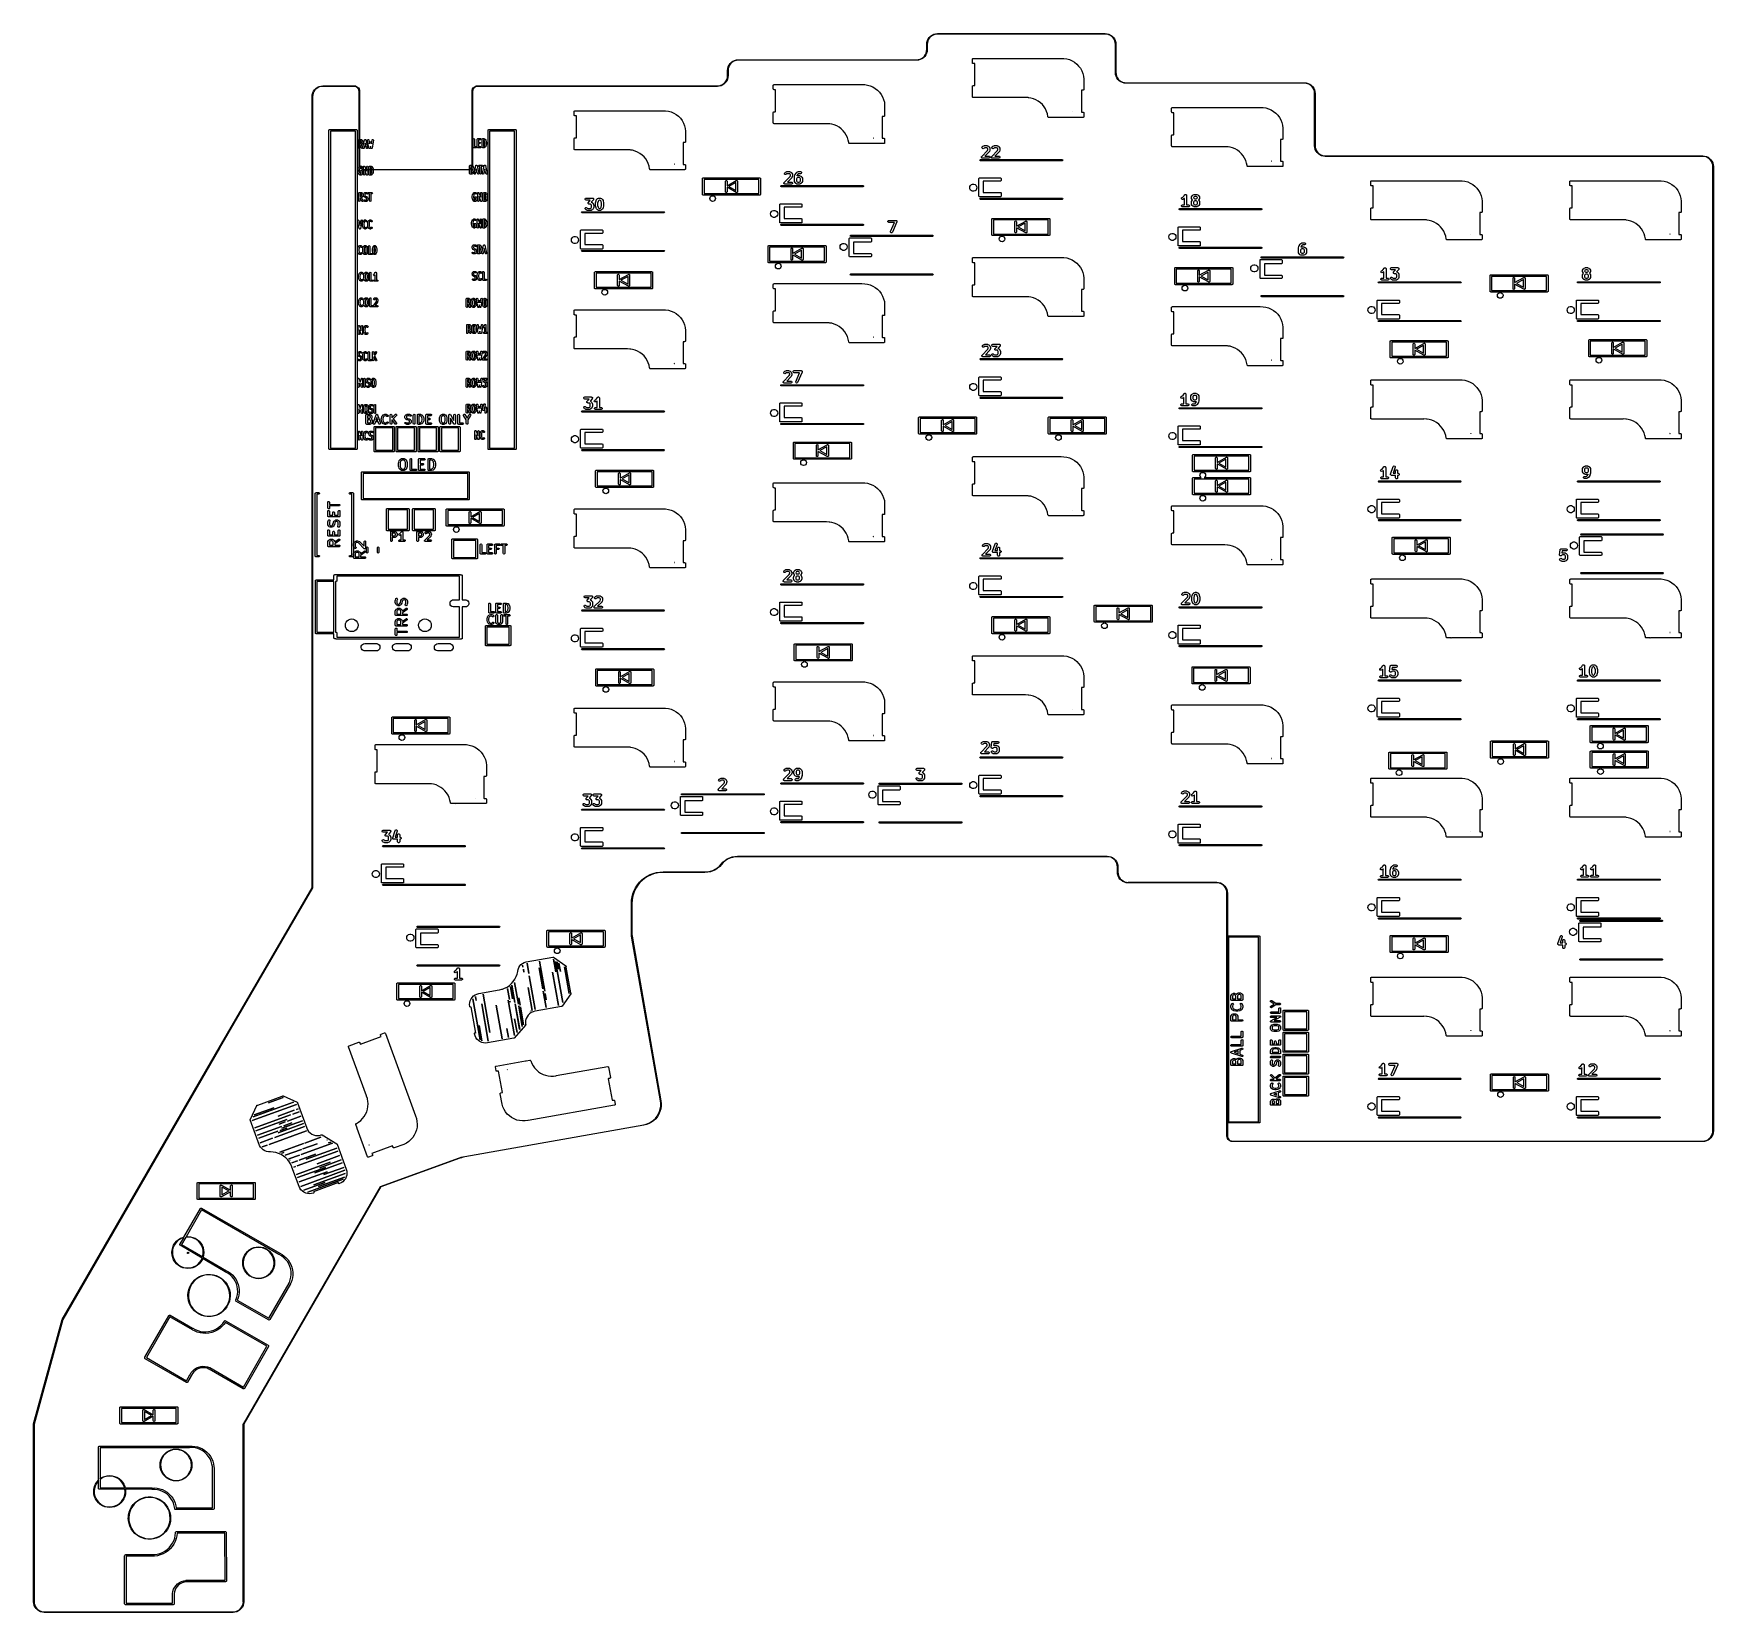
# Model space of a CAD drawing. Extents: x 62 to 222, y -188 to -37.
import ezdxf

# ---------------------------------------------------------------- set-up
doc = ezdxf.new("R2010")
doc.units = 0
doc.layers.add('BLACK', color=7, linetype='CONTINUOUS')

msp = doc.modelspace()

# ---------------------------------------------------------------- linework, layer by layer
at = {"layer": 'BLACK', "linetype": 'CONTINUOUS'}
for p, q in [((147.01, -38.2947), (147.026, -38.1167)), ((147.01, -38.7947), (147.01, -38.2947)), ((147.026, -38.1167), (147.072, -37.9441)), ((147.071, -38.1248), (147.057, -38.2873)), ((147.057, -38.2873), (147.06, -38.2947)), ((147.06, -38.2947), (147.06, -38.7947)), ((147.115, -37.96), (147.071, -38.1248)), ((147.072, -37.9441), (147.147, -37.7822)), ((147.187, -37.8053), (147.115, -37.96)), ((147.147, -37.7822), (147.25, -37.6358)), ((147.285, -37.6656), (147.187, -37.8053)), ((147.25, -37.6358), (147.376, -37.5095)), ((147.406, -37.545), (147.285, -37.6656)), ((147.376, -37.5095), (147.522, -37.407)), ((147.546, -37.4471), (147.406, -37.545)), ((147.522, -37.407), (147.684, -37.3315)), ((147.7, -37.375), (147.546, -37.4471)), ((147.684, -37.3315), (147.857, -37.2853)), ((147.865, -37.3308), (147.7, -37.375)), ((147.857, -37.2853), (148.035, -37.2697)), ((148.028, -37.3166), (147.865, -37.3308)), ((148.035, -37.3197), (148.028, -37.3166)), ((148.035, -37.2697), (148.035, -37.2697)), ((148.035, -37.2697), (164.085, -37.2697)), ((164.085, -37.3197), (148.035, -37.3197)), ((164.085, -37.2697), (164.263, -37.2853)), ((164.092, -37.3166), (164.085, -37.3197)), ((164.255, -37.3309), (164.092, -37.3166)), ((164.42, -37.375), (164.255, -37.3309)), ((164.263, -37.2853), (164.436, -37.3315)), ((164.574, -37.4471), (164.42, -37.375)), ((164.436, -37.3315), (164.597, -37.407)), ((164.714, -37.545), (164.574, -37.4471)), ((164.597, -37.407), (164.744, -37.5095)), ((164.835, -37.6656), (164.714, -37.545)), ((164.744, -37.5095), (164.87, -37.6359)), ((164.933, -37.8053), (164.835, -37.6656)), ((164.87, -37.6359), (164.973, -37.7822)), ((165.005, -37.96), (164.933, -37.8053)), ((164.973, -37.7822), (165.048, -37.9441)), ((165.049, -38.1248), (165.005, -37.96)), ((165.048, -37.9441), (165.094, -38.1167)), ((165.063, -38.2873), (165.049, -38.1248)), ((165.06, -38.2947), (165.063, -38.2873)), ((165.06, -40.9947), (165.06, -38.2947)), ((165.094, -38.1167), (165.11, -38.2947)), ((165.11, -38.2947), (165.11, -38.2947)), ((165.11, -38.2947), (165.11, -40.9947)), ((128.097, -40.2822), (128.2, -40.1358)), ((128.235, -40.1656), (128.137, -40.3053)), ((128.2, -40.1358), (128.326, -40.0095)), ((128.356, -40.045), (128.235, -40.1656)), ((128.326, -40.0095), (128.472, -39.907)), ((128.496, -39.9471), (128.356, -40.045)), ((128.472, -39.907), (128.634, -39.8315)), ((128.65, -39.875), (128.496, -39.9471)), ((128.634, -39.8315), (128.807, -39.7853)), ((128.815, -39.8308), (128.65, -39.875)), ((128.807, -39.7853), (128.985, -39.7697)), ((128.978, -39.8166), (128.815, -39.8308)), ((128.985, -39.8197), (128.978, -39.8166)), ((128.985, -39.7697), (128.985, -39.7697)), ((128.985, -39.7697), (146.035, -39.7697)), ((146.035, -39.8197), (128.985, -39.8197)), ((146.035, -39.7697), (146.042, -39.7728)), ((146.213, -39.8041), (146.035, -39.8197)), ((146.035, -39.8197), (146.035, -39.8197)), ((146.042, -39.7728), (146.205, -39.7586)), ((146.205, -39.7586), (146.37, -39.7144)), ((146.386, -39.7579), (146.213, -39.8041)), ((146.37, -39.7144), (146.524, -39.6423)), ((146.547, -39.6824), (146.386, -39.7579)), ((146.524, -39.6423), (146.664, -39.5444)), ((146.694, -39.5799), (146.547, -39.6824)), ((146.664, -39.5444), (146.785, -39.4238)), ((146.82, -39.4536), (146.694, -39.5799)), ((146.785, -39.4238), (146.883, -39.2841)), ((146.923, -39.3072), (146.82, -39.4536)), ((146.883, -39.2841), (146.955, -39.1294)), ((146.998, -39.1453), (146.923, -39.3072)), ((146.955, -39.1294), (146.999, -38.9647)), ((147.044, -38.9727), (146.998, -39.1453)), ((146.999, -38.9647), (147.013, -38.8021)), ((147.013, -38.8021), (147.01, -38.7947)), ((147.06, -38.7947), (147.044, -38.9727)), ((151.385, -39.7197), (151.387, -39.71)), ((151.385, -40.0697), (151.385, -39.7197)), ((151.392, -40.088), (151.385, -40.0697)), ((151.386, -39.7067), (151.388, -39.7038)), ((151.387, -39.71), (151.386, -39.7067)), ((151.388, -39.7038), (151.39, -39.694)), ((151.39, -39.694), (151.402, -39.6791)), ((151.395, -40.1072), (151.392, -40.088)), ((151.4, -40.1116), (151.395, -40.1072)), ((151.403, -40.1179), (151.4, -40.1116)), ((151.402, -39.6791), (151.412, -39.6622)), ((151.419, -40.1277), (151.403, -40.1179)), ((151.412, -39.6622), (151.418, -39.6599)), ((151.418, -39.6599), (151.422, -39.6547)), ((151.434, -40.1402), (151.419, -40.1277)), ((151.422, -39.6547), (151.442, -39.6514)), ((151.444, -40.1419), (151.434, -40.1402)), ((151.442, -39.6514), (151.46, -39.6447)), ((151.447, -40.1436), (151.444, -40.1419)), ((151.45, -40.143), (151.447, -40.1436)), ((151.46, -40.1447), (151.45, -40.143)), ((151.46, -39.6447), (159.86, -39.6447)), ((151.605, -40.1447), (151.46, -40.1447)), ((151.605, -42.2298), (151.605, -40.1447)), ((159.86, -39.6447), (159.861, -39.6449)), ((159.861, -39.6449), (160.128, -39.649)), ((160.128, -39.649), (160.397, -39.6886)), ((160.397, -39.6886), (160.658, -39.763)), ((160.658, -39.763), (160.908, -39.8709)), ((160.908, -39.8709), (161.141, -40.0104)), ((161.141, -40.0104), (161.354, -40.1792)), ((127.833, -41.7841), (127.905, -41.6294)), ((127.948, -41.6453), (127.873, -41.8072)), ((127.905, -41.6294), (127.949, -41.4647)), ((127.994, -41.4727), (127.948, -41.6453)), ((127.949, -41.4647), (127.963, -41.3021)), ((127.96, -40.7947), (127.976, -40.6167)), ((127.96, -41.2947), (127.96, -40.7947)), ((127.963, -41.3021), (127.96, -41.2947)), ((127.976, -40.6167), (128.022, -40.4441)), ((128.01, -41.2947), (127.994, -41.4727)), ((128.021, -40.6248), (128.007, -40.7873)), ((128.007, -40.7873), (128.01, -40.7947)), ((128.01, -40.7947), (128.01, -41.2947)), ((128.065, -40.46), (128.021, -40.6248)), ((128.022, -40.4441), (128.097, -40.2822)), ((128.137, -40.3053), (128.065, -40.46)), ((161.354, -40.1792), (161.543, -40.3743)), ((161.543, -40.3743), (161.705, -40.5924)), ((161.705, -40.5924), (161.837, -40.8298)), ((161.837, -40.8298), (161.937, -41.0825)), ((161.937, -41.0825), (162.004, -41.346)), ((162.004, -41.346), (162.035, -41.616)), ((162.035, -41.616), (162.034, -41.618)), ((162.034, -41.618), (162.035, -41.6197)), ((162.035, -41.6197), (162.035, -42.6197)), ((165.076, -41.1727), (165.06, -40.9947)), ((165.06, -40.9947), (165.06, -40.9947)), ((165.122, -41.3453), (165.076, -41.1727)), ((165.11, -40.9947), (165.107, -41.0022)), ((165.107, -41.0022), (165.121, -41.1647)), ((165.121, -41.1647), (165.165, -41.3295)), ((165.197, -41.5072), (165.122, -41.3453)), ((165.165, -41.3295), (165.237, -41.4841)), ((165.3, -41.6536), (165.197, -41.5072)), ((165.237, -41.4841), (165.335, -41.6238)), ((165.426, -41.7799), (165.3, -41.6536)), ((165.335, -41.6238), (165.456, -41.7445)), ((165.456, -41.7445), (165.596, -41.8423)), ((88.2141, -43.2947), (88.2296, -43.1167)), ((88.2141, -118.993), (88.2141, -43.2947)), ((88.2296, -43.1167), (88.2759, -42.9441)), ((88.2752, -43.1248), (88.261, -43.2873)), ((88.261, -43.2873), (88.264, -43.2947)), ((88.264, -43.2947), (88.264, -119)), ((88.3193, -42.96), (88.2752, -43.1248)), ((88.2759, -42.9441), (88.3514, -42.7822)), ((88.3914, -42.8053), (88.3193, -42.96)), ((88.3514, -42.7822), (88.4538, -42.6358)), ((88.4893, -42.6656), (88.3914, -42.8053)), ((88.4538, -42.6358), (88.5802, -42.5095)), ((88.6099, -42.5449), (88.4893, -42.6656)), ((88.5802, -42.5095), (88.7265, -42.407)), ((88.7497, -42.4471), (88.6099, -42.5449)), ((88.7265, -42.407), (88.8885, -42.3315)), ((88.9043, -42.375), (88.7497, -42.4471)), ((88.8885, -42.3315), (89.0611, -42.2852)), ((89.0691, -42.3308), (88.9043, -42.375)), ((89.0611, -42.2852), (89.239, -42.2696)), ((89.2315, -42.3166), (89.0691, -42.3308)), ((89.239, -42.3197), (89.2315, -42.3166)), ((89.239, -42.2696), (89.239, -42.2697)), ((89.239, -42.2697), (92.239, -42.2697)), ((92.239, -42.3197), (89.239, -42.3197)), ((92.239, -42.2697), (92.2391, -42.2697)), ((92.2466, -42.3166), (92.239, -42.3197)), ((92.2391, -42.2697), (92.2391, -42.2697)), ((92.2391, -42.2697), (92.3559, -42.2829)), ((92.363, -42.3319), (92.2466, -42.3166)), ((92.3559, -42.2829), (92.4668, -42.3217)), ((92.4786, -42.3798), (92.363, -42.3319)), ((92.4668, -42.3217), (92.5664, -42.3843)), ((92.5778, -42.456), (92.4786, -42.3798)), ((92.5664, -42.3843), (92.6495, -42.4674)), ((92.6539, -42.5552), (92.5778, -42.456)), ((92.6495, -42.4674), (92.712, -42.5669)), ((92.7018, -42.6707), (92.6539, -42.5552)), ((92.7171, -42.7873), (92.7018, -42.6707)), ((92.712, -42.5669), (92.7508, -42.6779)), ((92.7141, -42.7947), (92.7171, -42.7873)), ((92.7141, -49.7947), (92.7141, -42.7947)), ((92.7508, -42.6779), (92.764, -42.7945)), ((92.764, -42.7945), (92.764, -42.7947)), ((92.764, -42.7947), (92.764, -49.7947)), ((103.514, -42.7947), (103.527, -42.6779)), ((103.514, -49.7947), (103.514, -42.7947)), ((103.527, -42.6779), (103.566, -42.5669)), ((103.576, -42.6707), (103.561, -42.7872)), ((103.561, -42.7872), (103.564, -42.7947)), ((103.564, -42.7947), (103.564, -49.7947)), ((103.566, -42.5669), (103.629, -42.4674)), ((103.624, -42.5551), (103.576, -42.6707)), ((103.7, -42.4559), (103.624, -42.5551)), ((103.629, -42.4674), (103.712, -42.3842)), ((103.799, -42.3798), (103.7, -42.4559)), ((103.712, -42.3842), (103.811, -42.3217)), ((103.915, -42.3319), (103.799, -42.3798)), ((103.811, -42.3217), (103.922, -42.2828)), ((104.031, -42.3166), (103.915, -42.3319)), ((103.922, -42.2828), (104.039, -42.2696)), ((104.039, -42.3197), (104.031, -42.3166)), ((104.039, -42.2696), (104.039, -42.2697)), ((104.039, -42.2697), (104.039, -42.2697)), ((104.039, -42.2697), (104.039, -42.2697)), ((104.039, -42.2697), (126.985, -42.2697)), ((126.985, -42.3197), (104.039, -42.3197)), ((126.985, -42.2697), (126.992, -42.2728)), ((127.163, -42.3041), (126.985, -42.3197)), ((126.985, -42.3197), (126.985, -42.3197)), ((126.992, -42.2728), (127.155, -42.2586)), ((127.155, -42.2586), (127.32, -42.2144)), ((127.336, -42.2579), (127.163, -42.3041)), ((127.32, -42.2144), (127.474, -42.1423)), ((127.497, -42.1824), (127.336, -42.2579)), ((127.474, -42.1423), (127.614, -42.0444)), ((127.644, -42.0799), (127.497, -42.1824)), ((127.614, -42.0444), (127.735, -41.9238)), ((127.77, -41.9536), (127.644, -42.0799)), ((127.735, -41.9238), (127.833, -41.7841)), ((127.873, -41.8072), (127.77, -41.9536)), ((132.335, -42.2197), (132.337, -42.21)), ((132.335, -42.5697), (132.335, -42.2197)), ((132.342, -42.588), (132.335, -42.5697)), ((132.336, -42.2067), (132.338, -42.2038)), ((132.337, -42.21), (132.336, -42.2067)), ((132.338, -42.2038), (132.34, -42.194)), ((132.34, -42.194), (132.352, -42.1791)), ((132.345, -42.6072), (132.342, -42.588)), ((132.35, -42.6116), (132.345, -42.6072)), ((132.353, -42.6179), (132.35, -42.6116)), ((132.352, -42.1791), (132.362, -42.1622)), ((132.369, -42.6277), (132.353, -42.6179)), ((132.362, -42.1622), (132.368, -42.1599)), ((132.368, -42.1599), (132.373, -42.1547)), ((132.384, -42.6402), (132.369, -42.6277)), ((132.373, -42.1547), (132.392, -42.1514)), ((132.394, -42.6419), (132.384, -42.6402)), ((132.392, -42.1514), (132.41, -42.1447)), ((132.397, -42.6436), (132.394, -42.6419)), ((132.4, -42.643), (132.397, -42.6436)), ((132.41, -42.6447), (132.4, -42.643)), ((132.41, -42.1447), (140.81, -42.1447)), ((132.555, -42.6447), (132.41, -42.6447)), ((132.555, -44.7298), (132.555, -42.6447)), ((140.81, -42.1447), (140.811, -42.1449)), ((140.811, -42.1449), (141.078, -42.149)), ((141.078, -42.149), (141.347, -42.1886)), ((141.347, -42.1886), (141.608, -42.263)), ((141.608, -42.263), (141.858, -42.3709)), ((141.858, -42.3709), (142.091, -42.5104)), ((142.091, -42.5104), (142.304, -42.6792)), ((142.304, -42.6792), (142.493, -42.8743)), ((142.493, -42.8743), (142.655, -43.0924)), ((142.655, -43.0924), (142.787, -43.3298)), ((142.787, -43.3298), (142.887, -43.5825)), ((151.385, -42.3197), (151.387, -42.31)), ((151.385, -43.3197), (151.385, -42.3197)), ((151.392, -43.338), (151.385, -43.3197)), ((151.386, -42.3067), (151.388, -42.3038)), ((151.387, -42.31), (151.386, -42.3067)), ((151.388, -42.3038), (151.39, -42.294)), ((151.39, -42.294), (151.402, -42.2791)), ((151.395, -43.3572), (151.392, -43.338)), ((151.4, -43.3616), (151.395, -43.3572)), ((151.403, -43.3679), (151.4, -43.3616)), ((151.402, -42.2791), (151.412, -42.2622)), ((151.419, -43.3777), (151.403, -43.3679)), ((151.412, -42.2622), (151.418, -42.2599)), ((151.418, -42.2599), (151.422, -42.2547)), ((151.434, -43.3902), (151.419, -43.3777)), ((151.422, -42.2547), (151.442, -42.2514)), ((151.442, -42.2514), (151.46, -42.2447)), ((151.46, -42.2447), (151.574, -42.2447)), ((151.574, -42.2447), (151.605, -42.2298)), ((161.96, -42.6947), (161.805, -42.6947)), ((161.805, -42.6947), (161.805, -44.7787)), ((161.978, -42.688), (161.96, -42.6947)), ((161.998, -42.6847), (161.978, -42.688)), ((162.002, -42.6795), (161.998, -42.6847)), ((162.008, -42.6772), (162.002, -42.6795)), ((162.018, -42.6603), (162.008, -42.6772)), ((162.03, -42.6454), (162.018, -42.6603)), ((162.032, -42.6356), (162.03, -42.6454)), ((162.034, -42.6327), (162.032, -42.6356)), ((162.035, -42.6197), (162.033, -42.6294)), ((162.033, -42.6294), (162.034, -42.6327)), ((165.572, -41.8824), (165.426, -41.7799)), ((165.734, -41.9579), (165.572, -41.8824)), ((165.596, -41.8423), (165.75, -41.9144)), ((165.907, -42.0041), (165.734, -41.9579)), ((165.75, -41.9144), (165.915, -41.9586)), ((166.085, -42.0197), (165.907, -42.0041)), ((165.915, -41.9586), (166.078, -41.9728)), ((166.078, -41.9728), (166.085, -41.9697)), ((166.085, -41.9697), (183.135, -41.9697)), ((183.135, -42.0197), (166.085, -42.0197)), ((183.135, -41.9697), (183.313, -41.9853)), ((183.142, -42.0166), (183.135, -42.0197)), ((183.305, -42.0309), (183.142, -42.0166)), ((183.47, -42.075), (183.305, -42.0309)), ((183.313, -41.9853), (183.486, -42.0315)), ((183.624, -42.1471), (183.47, -42.075)), ((183.486, -42.0315), (183.647, -42.107)), ((183.764, -42.245), (183.624, -42.1471)), ((183.647, -42.107), (183.794, -42.2095)), ((183.885, -42.3656), (183.764, -42.245)), ((183.794, -42.2095), (183.92, -42.3359)), ((183.983, -42.5053), (183.885, -42.3656)), ((183.92, -42.3359), (184.023, -42.4822)), ((184.055, -42.66), (183.983, -42.5053)), ((184.023, -42.4822), (184.098, -42.6441)), ((184.099, -42.8248), (184.055, -42.66)), ((184.098, -42.6441), (184.144, -42.8167)), ((184.113, -42.9873), (184.099, -42.8248)), ((184.11, -42.9947), (184.113, -42.9873)), ((184.11, -47.9947), (184.11, -42.9947)), ((184.144, -42.8167), (184.16, -42.9947)), ((184.16, -42.9947), (184.16, -42.9947)), ((184.16, -42.9947), (184.16, -47.9947)), ((113.285, -44.7197), (113.287, -44.71)), ((113.285, -45.0697), (113.285, -44.7197)), ((113.286, -44.7067), (113.288, -44.7038)), ((113.287, -44.71), (113.286, -44.7067)), ((113.288, -44.7038), (113.29, -44.694)), ((113.29, -44.694), (113.302, -44.6791)), ((113.302, -44.6791), (113.312, -44.6622)), ((113.312, -44.6622), (113.318, -44.6599)), ((113.318, -44.6599), (113.322, -44.6547)), ((113.322, -44.6547), (113.342, -44.6514)), ((113.342, -44.6514), (113.36, -44.6447)), ((113.36, -44.6447), (121.76, -44.6447)), ((121.76, -44.6447), (121.761, -44.6449)), ((121.761, -44.6449), (122.028, -44.649)), ((122.028, -44.649), (122.297, -44.6886)), ((122.297, -44.6886), (122.558, -44.763)), ((122.558, -44.763), (122.808, -44.8709)), ((122.808, -44.8709), (123.041, -45.0104)), ((132.335, -44.8197), (132.337, -44.81)), ((132.335, -45.8197), (132.335, -44.8197)), ((132.336, -44.8067), (132.338, -44.8038)), ((132.337, -44.81), (132.336, -44.8067)), ((132.338, -44.8038), (132.34, -44.794)), ((132.34, -44.794), (132.352, -44.7791)), ((132.352, -44.7791), (132.362, -44.7622)), ((132.362, -44.7622), (132.368, -44.7599)), ((132.368, -44.7599), (132.373, -44.7547)), ((132.373, -44.7547), (132.392, -44.7514)), ((132.392, -44.7514), (132.41, -44.7447)), ((132.41, -44.7447), (132.524, -44.7447)), ((132.524, -44.7447), (132.555, -44.7298)), ((142.887, -43.5825), (142.954, -43.846)), ((142.954, -43.846), (142.985, -44.116)), ((142.985, -44.116), (142.984, -44.118)), ((142.984, -44.118), (142.985, -44.1197)), ((142.985, -44.1197), (142.985, -45.1197)), ((151.444, -43.3919), (151.434, -43.3902)), ((151.447, -43.3936), (151.444, -43.3919)), ((151.45, -43.393), (151.447, -43.3936)), ((151.46, -43.3947), (151.45, -43.393)), ((156.46, -43.3947), (151.46, -43.3947)), ((156.461, -43.3943), (156.46, -43.3947)), ((156.462, -43.3947), (156.461, -43.3943)), ((156.472, -43.391), (156.462, -43.3947)), ((156.718, -43.3987), (156.472, -43.391)), ((156.722, -43.3992), (156.718, -43.3987)), ((156.728, -43.402), (156.722, -43.3992)), ((156.791, -43.4098), (156.728, -43.402)), ((156.972, -43.4378), (156.791, -43.4098)), ((157.219, -43.5076), (156.972, -43.4378)), ((157.455, -43.6069), (157.219, -43.5076)), ((157.677, -43.7342), (157.455, -43.6069)), ((157.883, -43.8878), (157.677, -43.7342)), ((158.068, -44.0652), (157.883, -43.8878)), ((158.23, -44.2638), (158.068, -44.0652)), ((158.367, -44.4807), (158.23, -44.2638)), ((158.476, -44.7127), (158.367, -44.4807)), ((158.556, -44.9563), (158.476, -44.7127)), ((158.604, -45.1976), (158.556, -44.9563)), ((160.967, -44.7616), (160.951, -44.7697)), ((160.951, -44.7697), (160.968, -44.7697)), ((160.968, -44.7697), (160.967, -44.7616)), ((161.805, -44.7787), (161.835, -44.7847)), ((161.835, -44.7847), (161.96, -44.7847)), ((161.96, -44.7847), (161.97, -44.7864)), ((161.97, -44.7864), (161.973, -44.7858)), ((161.973, -44.7858), (161.976, -44.7875)), ((161.976, -44.7875), (161.986, -44.7892)), ((161.986, -44.7892), (162.001, -44.8017)), ((162.001, -44.8017), (162.017, -44.8115)), ((162.017, -44.8115), (162.02, -44.8178)), ((162.02, -44.8178), (162.025, -44.8222)), ((162.025, -44.8222), (162.028, -44.8414)), ((162.028, -44.8414), (162.035, -44.8597)), ((162.035, -44.8597), (162.035, -45.2197)), ((170.435, -44.4197), (170.437, -44.41)), ((170.435, -44.7697), (170.435, -44.4197)), ((170.442, -44.788), (170.435, -44.7697)), ((170.436, -44.4067), (170.438, -44.4038)), ((170.437, -44.41), (170.436, -44.4067)), ((170.438, -44.4038), (170.44, -44.394)), ((170.44, -44.394), (170.452, -44.3791)), ((170.445, -44.8072), (170.442, -44.788)), ((170.45, -44.8115), (170.445, -44.8072)), ((170.453, -44.8179), (170.45, -44.8115)), ((170.452, -44.3791), (170.462, -44.3622)), ((170.469, -44.8277), (170.453, -44.8179)), ((170.462, -44.3622), (170.468, -44.3599)), ((170.468, -44.3599), (170.472, -44.3547)), ((170.484, -44.8402), (170.469, -44.8277)), ((170.472, -44.3547), (170.492, -44.3514)), ((170.494, -44.8419), (170.484, -44.8402)), ((170.492, -44.3514), (170.51, -44.3447)), ((170.497, -44.8436), (170.494, -44.8419)), ((170.5, -44.843), (170.497, -44.8436)), ((170.51, -44.8447), (170.5, -44.843)), ((170.51, -44.3447), (178.91, -44.3447)), ((170.655, -44.8447), (170.51, -44.8447)), ((170.655, -46.9298), (170.655, -44.8447)), ((178.91, -44.3447), (178.911, -44.3449)), ((178.911, -44.3449), (179.178, -44.349)), ((179.178, -44.349), (179.447, -44.3886)), ((179.447, -44.3886), (179.708, -44.463)), ((179.708, -44.463), (179.958, -44.5709)), ((179.958, -44.5709), (180.191, -44.7104)), ((180.191, -44.7104), (180.404, -44.8792)), ((180.404, -44.8792), (180.593, -45.0743)), ((89.8291, -46.52), (89.8308, -46.5103)), ((89.8291, -77), (89.8291, -46.52)), ((89.8302, -46.507), (89.8319, -46.5041)), ((89.8308, -46.5103), (89.8302, -46.507)), ((89.8319, -46.5041), (89.8336, -46.4943)), ((89.8336, -46.4943), (89.8461, -46.4794)), ((89.8461, -46.4794), (89.8559, -46.4625)), ((89.8559, -46.4625), (89.8622, -46.4602)), ((89.8622, -46.4602), (89.8666, -46.455)), ((89.8666, -46.455), (89.8858, -46.4517)), ((89.8858, -46.4517), (89.9041, -46.445)), ((89.9041, -46.445), (92.4441, -46.445)), ((89.9791, -46.595), (89.9791, -76.925)), ((92.3691, -46.595), (89.9791, -46.595)), ((92.3691, -76.925), (92.3691, -46.595)), ((92.4441, -46.445), (92.4538, -46.4467)), ((92.4538, -46.4467), (92.4571, -46.4461)), ((92.4571, -46.4461), (92.46, -46.4478)), ((92.46, -46.4478), (92.4698, -46.4495)), ((92.4698, -46.4495), (92.4847, -46.462)), ((92.4847, -46.462), (92.5016, -46.4718)), ((92.5016, -46.4718), (92.5039, -46.4781)), ((92.5039, -46.4781), (92.5091, -46.4825)), ((92.5091, -46.4825), (92.5124, -46.5017)), ((92.5124, -46.5017), (92.5191, -46.52)), ((92.5191, -46.52), (92.5191, -77)), ((105.049, -46.52), (105.051, -46.5103)), ((105.049, -77), (105.049, -46.52)), ((105.05, -46.507), (105.052, -46.5041)), ((105.051, -46.5103), (105.05, -46.507)), ((105.052, -46.5041), (105.054, -46.4943)), ((105.054, -46.4943), (105.066, -46.4794)), ((105.066, -46.4794), (105.076, -46.4625)), ((105.076, -46.4625), (105.082, -46.4602)), ((105.082, -46.4602), (105.087, -46.455)), ((105.087, -46.455), (105.106, -46.4517)), ((105.106, -46.4517), (105.124, -46.445)), ((105.124, -46.445), (107.664, -46.445)), ((105.199, -46.595), (105.199, -76.925)), ((107.589, -46.595), (105.199, -46.595)), ((107.589, -76.925), (107.589, -46.595)), ((107.664, -46.445), (107.674, -46.4467)), ((107.674, -46.4467), (107.677, -46.4461)), ((107.677, -46.4461), (107.68, -46.4478)), ((107.68, -46.4478), (107.69, -46.4495)), ((107.69, -46.4495), (107.705, -46.462)), ((107.705, -46.462), (107.722, -46.4718)), ((107.722, -46.4718), (107.724, -46.4781)), ((107.724, -46.4781), (107.729, -46.4825)), ((107.729, -46.4825), (107.732, -46.5017)), ((107.732, -46.5017), (107.739, -46.52)), ((107.739, -46.52), (107.739, -77)), ((113.292, -45.088), (113.285, -45.0697)), ((113.295, -45.1072), (113.292, -45.088)), ((113.3, -45.1116), (113.295, -45.1072)), ((113.303, -45.1179), (113.3, -45.1116)), ((113.319, -45.1277), (113.303, -45.1179)), ((113.334, -45.1402), (113.319, -45.1277)), ((113.344, -45.1419), (113.334, -45.1402)), ((113.347, -45.1436), (113.344, -45.1419)), ((113.35, -45.143), (113.347, -45.1436)), ((113.36, -45.1447), (113.35, -45.143)), ((113.505, -45.1447), (113.36, -45.1447)), ((113.505, -47.2298), (113.505, -45.1447)), ((123.041, -45.0104), (123.254, -45.1792)), ((123.254, -45.1792), (123.443, -45.3743)), ((123.443, -45.3743), (123.605, -45.5924)), ((123.605, -45.5924), (123.737, -45.8298)), ((123.737, -45.8298), (123.837, -46.0825)), ((123.837, -46.0825), (123.904, -46.346)), ((123.904, -46.346), (123.935, -46.616)), ((132.342, -45.838), (132.335, -45.8197)), ((132.345, -45.8572), (132.342, -45.838)), ((132.35, -45.8616), (132.345, -45.8572)), ((132.353, -45.8679), (132.35, -45.8616)), ((132.369, -45.8777), (132.353, -45.8679)), ((132.384, -45.8902), (132.369, -45.8777)), ((132.394, -45.8919), (132.384, -45.8902)), ((132.397, -45.8936), (132.394, -45.8919)), ((132.4, -45.893), (132.397, -45.8936)), ((132.41, -45.8947), (132.4, -45.893)), ((137.41, -45.8947), (132.41, -45.8947)), ((137.411, -45.8943), (137.41, -45.8947)), ((137.412, -45.8947), (137.411, -45.8943)), ((137.422, -45.891), (137.412, -45.8947)), ((137.668, -45.8987), (137.422, -45.891)), ((137.672, -45.8992), (137.668, -45.8987)), ((137.678, -45.902), (137.672, -45.8992)), ((137.741, -45.9098), (137.678, -45.902)), ((137.922, -45.9378), (137.741, -45.9098)), ((138.169, -46.0076), (137.922, -45.9378)), ((138.405, -46.1069), (138.169, -46.0076)), ((138.627, -46.2342), (138.405, -46.1069)), ((138.833, -46.3878), (138.627, -46.2342)), ((139.018, -46.5652), (138.833, -46.3878)), ((139.18, -46.7638), (139.018, -46.5652)), ((142.91, -45.1947), (142.755, -45.1947)), ((142.755, -45.1947), (142.755, -47.2787)), ((142.928, -45.188), (142.91, -45.1947)), ((142.947, -45.1847), (142.928, -45.188)), ((142.952, -45.1795), (142.947, -45.1847)), ((142.958, -45.1772), (142.952, -45.1795)), ((142.968, -45.1603), (142.958, -45.1772)), ((142.98, -45.1454), (142.968, -45.1603)), ((142.982, -45.1356), (142.98, -45.1454)), ((142.984, -45.1327), (142.982, -45.1356)), ((142.985, -45.1197), (142.983, -45.1294)), ((142.983, -45.1294), (142.984, -45.1327)), ((158.602, -45.2083), (158.604, -45.1976)), ((158.609, -45.2228), (158.602, -45.2083)), ((158.615, -45.2572), (158.609, -45.2228)), ((158.654, -45.2902), (158.615, -45.2572)), ((158.68, -45.2947), (158.654, -45.2902)), ((159.044, -45.2947), (158.68, -45.2947)), ((159.063, -45.2981), (159.044, -45.2947)), ((159.092, -45.2947), (159.063, -45.2981)), ((161.96, -45.2947), (159.092, -45.2947)), ((161.978, -45.288), (161.96, -45.2947)), ((161.998, -45.2847), (161.978, -45.288)), ((162.002, -45.2795), (161.998, -45.2847)), ((162.008, -45.2772), (162.002, -45.2795)), ((162.018, -45.2603), (162.008, -45.2772)), ((162.03, -45.2454), (162.018, -45.2603)), ((162.032, -45.2356), (162.03, -45.2454)), ((162.034, -45.2327), (162.032, -45.2356)), ((162.035, -45.2197), (162.033, -45.2294)), ((162.033, -45.2294), (162.034, -45.2327)), ((180.593, -45.0743), (180.755, -45.2924)), ((180.755, -45.2924), (180.887, -45.5298)), ((180.887, -45.5298), (180.987, -45.7825)), ((180.987, -45.7825), (181.054, -46.046)), ((181.054, -46.046), (181.085, -46.316)), ((181.085, -46.316), (181.084, -46.318)), ((181.084, -46.318), (181.085, -46.3197)), ((181.085, -46.3197), (181.085, -47.3197)), ((92.6442, -47.4573), (92.6626, -47.4131)), ((92.6442, -48.2073), (92.6442, -47.4573)), ((92.6626, -47.4131), (92.7067, -47.3948)), ((92.7067, -47.3948), (92.8972, -47.3948)), ((92.7692, -47.5198), (92.7692, -47.7876)), ((92.8764, -47.5198), (92.7692, -47.5198)), ((92.7692, -47.7876), (92.8764, -47.7876)), ((92.786, -47.9126), (92.7692, -47.9126)), ((92.7692, -47.9126), (92.7692, -48.2073)), ((92.9358, -48.2337), (92.786, -47.9126)), ((92.8988, -47.5366), (92.8764, -47.5198)), ((92.8764, -47.7876), (92.8988, -47.7709)), ((92.8972, -47.3948), (92.9155, -47.4024)), ((92.912, -47.5564), (92.8988, -47.5366)), ((92.8988, -47.7709), (92.912, -47.751)), ((92.93, -47.6103), (92.912, -47.5564)), ((92.912, -47.751), (92.93, -47.6971)), ((92.9155, -47.4024), (92.9347, -47.4073)), ((92.9347, -47.9001), (92.9199, -47.9039)), ((92.9199, -47.9039), (93.0491, -48.1809)), ((92.93, -47.6971), (92.93, -47.6103)), ((92.9347, -47.4073), (92.9823, -47.443)), ((92.9823, -47.8644), (92.9347, -47.9001)), ((92.9823, -47.443), (92.9879, -47.4523)), ((92.9879, -47.8551), (92.9823, -47.8644)), ((92.9879, -47.4523), (92.9968, -47.4583)), ((92.9968, -47.8491), (92.9879, -47.8551)), ((92.9968, -47.4583), (93.0207, -47.494)), ((93.0207, -47.8134), (92.9968, -47.8491)), ((93.0207, -47.494), (93.0223, -47.5025)), ((93.0223, -47.805), (93.0207, -47.8134)), ((93.0223, -47.5025), (93.0279, -47.5089)), ((93.0279, -47.7985), (93.0223, -47.805)), ((93.0279, -47.5089), (93.0518, -47.5804)), ((93.0518, -47.7271), (93.0279, -47.7985)), ((93.0491, -48.1809), (93.0512, -48.2286)), ((93.0518, -47.5804), (93.051, -47.5906)), ((93.051, -47.5906), (93.055, -47.6001)), ((93.055, -47.7073), (93.051, -47.7168)), ((93.051, -47.7168), (93.0518, -47.7271)), ((93.055, -47.6001), (93.055, -47.7073)), ((93.0743, -48.1937), (93.241, -47.4437)), ((93.0826, -48.2408), (93.0743, -48.1937)), ((93.2331, -48.0555), (93.1963, -48.2208)), ((93.3709, -48.0555), (93.2331, -48.0555)), ((93.241, -47.4437), (93.2473, -47.4347)), ((93.2473, -47.4347), (93.2493, -47.4237)), ((93.2493, -47.4237), (93.2605, -47.4158)), ((93.2605, -47.4158), (93.2684, -47.4046)), ((93.302, -47.7454), (93.2609, -47.9305)), ((93.2609, -47.9305), (93.3431, -47.9305)), ((93.2684, -47.4046), (93.2794, -47.4026)), ((93.2794, -47.4026), (93.2884, -47.3963)), ((93.2884, -47.3963), (93.302, -47.3987)), ((93.302, -47.3987), (93.3155, -47.3963)), ((93.3431, -47.9305), (93.302, -47.7454)), ((93.3155, -47.3963), (93.3246, -47.4026)), ((93.3246, -47.4026), (93.3355, -47.4046)), ((93.3355, -47.4046), (93.3434, -47.4158)), ((93.3434, -47.4158), (93.3547, -47.4237)), ((93.3547, -47.4237), (93.3566, -47.4347)), ((93.3566, -47.4347), (93.363, -47.4437)), ((93.363, -47.4437), (93.5297, -48.1937)), ((93.4076, -48.2208), (93.3709, -48.0555)), ((93.5297, -48.1937), (93.5214, -48.2408)), ((93.526, -47.4671), (93.5371, -47.4206)), ((93.645, -48.2171), (93.526, -47.4671)), ((93.5371, -47.4206), (93.5779, -47.3956)), ((93.5779, -47.3956), (93.6244, -47.4067)), ((93.6244, -47.4067), (93.6494, -47.4475)), ((93.6494, -47.4475), (93.7102, -47.8306)), ((93.7102, -47.8306), (93.7405, -47.6606)), ((93.7405, -47.6606), (93.7478, -47.6491)), ((93.7478, -47.6491), (93.7507, -47.6358)), ((93.7507, -47.6358), (93.7602, -47.6298)), ((93.7602, -47.6298), (93.7662, -47.6203)), ((93.7662, -47.6203), (93.7795, -47.6174)), ((93.802, -48.0287), (93.7683, -48.2182)), ((93.7795, -47.6174), (93.7911, -47.61)), ((93.7911, -47.61), (93.802, -47.6124)), ((93.802, -47.6124), (93.8129, -47.61)), ((93.8357, -48.2182), (93.802, -48.0287)), ((93.8129, -47.61), (93.8244, -47.6174)), ((93.8244, -47.6174), (93.8378, -47.6203)), ((93.8378, -47.6203), (93.8438, -47.6298)), ((93.8438, -47.6298), (93.8532, -47.6358)), ((93.8532, -47.6358), (93.8562, -47.6491)), ((93.8562, -47.6491), (93.8635, -47.6606)), ((93.8635, -47.6606), (93.8937, -47.8306)), ((93.8937, -47.8306), (93.9545, -47.4475)), ((93.9545, -47.4475), (93.9796, -47.4067)), ((94.078, -47.4671), (93.9589, -48.2171)), ((93.9796, -47.4067), (94.0261, -47.3956)), ((94.0261, -47.3956), (94.0668, -47.4206)), ((94.0668, -47.4206), (94.078, -47.4671)), ((103.616, -47.3793), (103.634, -47.3351)), ((103.616, -48.1293), (103.616, -47.3793)), ((103.634, -48.1735), (103.616, -48.1293)), ((103.634, -47.3351), (103.678, -47.3168)), ((103.678, -48.1918), (103.634, -48.1735)), ((103.678, -47.3168), (103.722, -47.3351)), ((103.916, -48.1918), (103.678, -48.1918)), ((103.722, -47.3351), (103.741, -47.3793)), ((103.741, -47.3793), (103.741, -48.0668)), ((103.741, -48.0668), (103.916, -48.0668)), ((103.916, -48.0668), (103.96, -48.0851)), ((103.96, -48.1735), (103.916, -48.1918)), ((103.96, -48.0851), (103.979, -48.1293)), ((103.979, -48.1293), (103.96, -48.1735)), ((104.02, -47.3793), (104.039, -47.3351)), ((104.02, -48.1293), (104.02, -47.3793)), ((104.039, -48.1735), (104.02, -48.1293)), ((104.039, -47.3351), (104.083, -47.3168)), ((104.083, -48.1918), (104.039, -48.1735)), ((104.083, -47.3168), (104.321, -47.3168)), ((104.321, -48.1918), (104.083, -48.1918)), ((104.321, -47.4418), (104.145, -47.4418)), ((104.145, -47.4418), (104.145, -47.6739)), ((104.145, -47.6739), (104.25, -47.6739)), ((104.25, -47.7989), (104.145, -47.7989)), ((104.145, -47.7989), (104.145, -48.0668)), ((104.145, -48.0668), (104.321, -48.0668)), ((104.25, -47.6739), (104.294, -47.6922)), ((104.294, -47.7806), (104.25, -47.7989)), ((104.294, -47.6922), (104.312, -47.7364)), ((104.312, -47.7364), (104.294, -47.7806)), ((104.321, -47.3168), (104.365, -47.3351)), ((104.365, -47.4235), (104.321, -47.4418)), ((104.321, -48.0668), (104.365, -48.0851)), ((104.365, -48.1735), (104.321, -48.1918)), ((104.365, -47.3351), (104.384, -47.3793)), ((104.384, -47.3793), (104.365, -47.4235)), ((104.365, -48.0851), (104.384, -48.1293)), ((104.384, -48.1293), (104.365, -48.1735)), ((104.473, -47.3793), (104.491, -47.3351)), ((104.473, -48.1293), (104.473, -47.3793)), ((104.491, -48.1735), (104.473, -48.1293)), ((104.491, -47.3351), (104.535, -47.3168)), ((104.535, -48.1918), (104.491, -48.1735)), ((104.535, -47.3168), (104.654, -47.3168)), ((104.654, -48.1918), (104.535, -48.1918)), ((104.598, -47.4418), (104.598, -48.0668)), ((104.64, -47.4418), (104.598, -47.4418)), ((104.598, -48.0668), (104.64, -48.0668)), ((104.683, -47.4635), (104.64, -47.4418)), ((104.64, -48.0668), (104.683, -48.0451)), ((104.654, -47.3168), (104.668, -47.3224)), ((104.668, -48.1862), (104.654, -48.1918)), ((104.668, -47.3224), (104.682, -47.3234)), ((104.682, -48.1852), (104.668, -48.1862)), ((104.682, -47.3234), (104.754, -47.3591)), ((104.754, -48.1495), (104.682, -48.1852)), ((104.717, -47.5141), (104.683, -47.4635)), ((104.683, -48.0451), (104.717, -47.9944)), ((104.736, -47.573), (104.717, -47.5141)), ((104.717, -47.9944), (104.736, -47.9356)), ((104.759, -47.7059), (104.736, -47.573)), ((104.736, -47.9356), (104.759, -47.8027)), ((104.754, -47.3591), (104.764, -47.3713)), ((104.764, -48.1372), (104.754, -48.1495)), ((104.759, -47.8027), (104.759, -47.7059)), ((104.764, -47.3713), (104.778, -47.3803)), ((104.778, -48.1282), (104.764, -48.1372)), ((104.778, -47.3803), (104.825, -47.4518)), ((104.825, -48.0568), (104.778, -48.1282)), ((104.825, -47.4518), (104.827, -47.4602)), ((104.827, -48.0484), (104.825, -48.0568)), ((104.827, -47.4602), (104.833, -47.4667)), ((104.833, -48.0419), (104.827, -48.0484)), ((104.833, -47.4667), (104.857, -47.5381)), ((104.857, -47.9705), (104.833, -48.0419)), ((104.857, -47.5381), (104.856, -47.5432)), ((104.856, -47.5432), (104.859, -47.5476)), ((104.859, -47.961), (104.856, -47.9653)), ((104.856, -47.9653), (104.857, -47.9705)), ((104.859, -47.5476), (104.883, -47.6904)), ((104.883, -47.8181), (104.859, -47.961)), ((104.883, -47.6904), (104.881, -47.6957)), ((104.881, -47.6957), (104.884, -47.7007)), ((104.884, -47.8079), (104.881, -47.8129)), ((104.881, -47.8129), (104.883, -47.8181)), ((104.884, -47.7007), (104.884, -47.8079)), ((113.285, -47.3197), (113.287, -47.31)), ((113.285, -48.3197), (113.285, -47.3197)), ((113.286, -47.3067), (113.288, -47.3038)), ((113.287, -47.31), (113.286, -47.3067)), ((113.288, -47.3038), (113.29, -47.294)), ((113.29, -47.294), (113.302, -47.2791)), ((113.302, -47.2791), (113.312, -47.2622)), ((113.312, -47.2622), (113.318, -47.2599)), ((113.318, -47.2599), (113.322, -47.2547)), ((113.322, -47.2547), (113.342, -47.2514)), ((113.342, -47.2514), (113.36, -47.2447)), ((113.36, -47.2447), (113.474, -47.2447)), ((113.474, -47.2447), (113.505, -47.2298)), ((123.86, -47.6947), (123.705, -47.6947)), ((123.705, -47.6947), (123.705, -49.7787)), ((123.878, -47.688), (123.86, -47.6947)), ((123.897, -47.6847), (123.878, -47.688)), ((123.902, -47.6795), (123.897, -47.6847)), ((123.908, -47.6772), (123.902, -47.6795)), ((123.918, -47.6603), (123.908, -47.6772)), ((123.93, -47.6454), (123.918, -47.6603)), ((123.932, -47.6356), (123.93, -47.6454)), ((123.934, -47.6327), (123.932, -47.6356)), ((123.935, -47.6197), (123.933, -47.6294)), ((123.933, -47.6294), (123.934, -47.6327)), ((123.935, -46.616), (123.934, -46.618)), ((123.934, -46.618), (123.935, -46.6197)), ((123.935, -46.6197), (123.935, -47.6197)), ((139.317, -46.9807), (139.18, -46.7638)), ((139.426, -47.2127), (139.317, -46.9807)), ((139.506, -47.4563), (139.426, -47.2127)), ((139.554, -47.6976), (139.506, -47.4563)), ((139.552, -47.7083), (139.554, -47.6976)), ((139.559, -47.7228), (139.552, -47.7083)), ((139.565, -47.7572), (139.559, -47.7228)), ((139.604, -47.7902), (139.565, -47.7572)), ((139.63, -47.7947), (139.604, -47.7902)), ((139.994, -47.7947), (139.63, -47.7947)), ((140.013, -47.7981), (139.994, -47.7947)), ((140.042, -47.7947), (140.013, -47.7981)), ((142.91, -47.7947), (140.042, -47.7947)), ((141.917, -47.2616), (141.901, -47.2697)), ((141.901, -47.2697), (141.918, -47.2697)), ((141.918, -47.2697), (141.917, -47.2616)), ((142.755, -47.2787), (142.785, -47.2847)), ((142.785, -47.2847), (142.91, -47.2847)), ((142.91, -47.2847), (142.92, -47.2864)), ((142.928, -47.788), (142.91, -47.7947)), ((142.92, -47.2864), (142.923, -47.2858)), ((142.923, -47.2858), (142.926, -47.2875)), ((142.926, -47.2875), (142.936, -47.2892)), ((142.947, -47.7847), (142.928, -47.788)), ((142.936, -47.2892), (142.951, -47.3017)), ((142.952, -47.7795), (142.947, -47.7847)), ((142.951, -47.3017), (142.967, -47.3115)), ((142.958, -47.7772), (142.952, -47.7795)), ((142.968, -47.7603), (142.958, -47.7772)), ((142.967, -47.3115), (142.97, -47.3178)), ((142.98, -47.7454), (142.968, -47.7603)), ((142.97, -47.3178), (142.975, -47.3222)), ((142.975, -47.3222), (142.978, -47.3414)), ((142.978, -47.3414), (142.985, -47.3597)), ((142.982, -47.7356), (142.98, -47.7454)), ((142.984, -47.7327), (142.982, -47.7356)), ((142.985, -47.7197), (142.983, -47.7294)), ((142.983, -47.7294), (142.984, -47.7327)), ((142.985, -47.3597), (142.985, -47.7197)), ((152.289, -48.1717), (152.317, -48.1166)), ((152.299, -48.2327), (152.289, -48.1717)), ((152.317, -48.1166), (152.365, -48.069)), ((152.365, -48.069), (152.379, -48.0616)), ((152.379, -48.0616), (152.391, -48.0503)), ((152.391, -48.0503), (152.486, -48.0026)), ((152.486, -48.0026), (152.509, -47.9992)), ((152.555, -48.1921), (152.495, -48.2219)), ((152.509, -47.9992), (152.531, -47.9921)), ((152.531, -47.9921), (152.769, -47.9921)), ((152.745, -48.1921), (152.555, -48.1921)), ((152.805, -48.2219), (152.745, -48.1921)), ((152.769, -47.9921), (152.791, -47.9992)), ((152.791, -47.9992), (152.814, -48.0026)), ((152.814, -48.0026), (152.909, -48.0503)), ((152.909, -48.0503), (152.921, -48.0616)), ((152.921, -48.0616), (152.935, -48.069)), ((152.935, -48.069), (152.983, -48.1166)), ((152.983, -48.1166), (152.99, -48.1311)), ((152.99, -48.1311), (153.001, -48.1426)), ((153.001, -48.1426), (153.049, -48.2379)), ((153.242, -48.1717), (153.27, -48.1166)), ((153.251, -48.2327), (153.242, -48.1717)), ((153.27, -48.1166), (153.317, -48.069)), ((153.317, -48.069), (153.332, -48.0616)), ((153.332, -48.0616), (153.343, -48.0503)), ((153.343, -48.0503), (153.439, -48.0026)), ((153.439, -48.0026), (153.461, -47.9992)), ((153.507, -48.1921), (153.447, -48.2219)), ((153.461, -47.9992), (153.483, -47.9921)), ((153.483, -47.9921), (153.721, -47.9921)), ((153.698, -48.1921), (153.507, -48.1921)), ((153.757, -48.2219), (153.698, -48.1921)), ((153.721, -47.9921), (153.743, -47.9992)), ((153.743, -47.9992), (153.766, -48.0026)), ((153.766, -48.0026), (153.861, -48.0503)), ((153.861, -48.0503), (153.873, -48.0616)), ((153.873, -48.0616), (153.887, -48.069)), ((153.887, -48.069), (153.935, -48.1166)), ((153.935, -48.1166), (153.942, -48.1311)), ((153.942, -48.1311), (153.954, -48.1426)), ((153.954, -48.1426), (154.001, -48.2378)), ((170.435, -47.0197), (170.437, -47.01)), ((170.435, -48.0197), (170.435, -47.0197)), ((170.442, -48.038), (170.435, -48.0197)), ((170.436, -47.0067), (170.438, -47.0038)), ((170.437, -47.01), (170.436, -47.0067)), ((170.438, -47.0038), (170.44, -46.994)), ((170.44, -46.994), (170.452, -46.9791)), ((170.445, -48.0572), (170.442, -48.038)), ((170.45, -48.0615), (170.445, -48.0572)), ((170.453, -48.0679), (170.45, -48.0615)), ((170.452, -46.9791), (170.462, -46.9622)), ((170.469, -48.0777), (170.453, -48.0679)), ((170.462, -46.9622), (170.468, -46.9599)), ((170.468, -46.9599), (170.472, -46.9547)), ((170.484, -48.0902), (170.469, -48.0777)), ((170.472, -46.9547), (170.492, -46.9514)), ((170.494, -48.0919), (170.484, -48.0902)), ((170.492, -46.9514), (170.51, -46.9447)), ((170.497, -48.0936), (170.494, -48.0919)), ((170.5, -48.093), (170.497, -48.0936)), ((170.51, -48.0947), (170.5, -48.093)), ((170.51, -46.9447), (170.624, -46.9447)), ((175.51, -48.0947), (170.51, -48.0947)), ((170.624, -46.9447), (170.655, -46.9298)), ((175.511, -48.0943), (175.51, -48.0947)), ((175.512, -48.0947), (175.511, -48.0943)), ((175.522, -48.091), (175.512, -48.0947)), ((175.768, -48.0987), (175.522, -48.091)), ((175.772, -48.0992), (175.768, -48.0987)), ((175.778, -48.102), (175.772, -48.0992)), ((175.841, -48.1098), (175.778, -48.102)), ((176.022, -48.1378), (175.841, -48.1098)), ((176.269, -48.2076), (176.022, -48.1378)), ((181.01, -47.3947), (180.855, -47.3947)), ((180.855, -47.3947), (180.855, -49.4787)), ((181.028, -47.388), (181.01, -47.3947)), ((181.047, -47.3847), (181.028, -47.388)), ((181.052, -47.3795), (181.047, -47.3847)), ((181.058, -47.3772), (181.052, -47.3795)), ((181.068, -47.3603), (181.058, -47.3772)), ((181.08, -47.3454), (181.068, -47.3603)), ((181.082, -47.3356), (181.08, -47.3454)), ((181.084, -47.3327), (181.082, -47.3356)), ((181.085, -47.3197), (181.083, -47.3294)), ((181.083, -47.3294), (181.084, -47.3327)), ((184.126, -48.1727), (184.11, -47.9947)), ((184.11, -47.9947), (184.11, -47.9947)), ((184.172, -48.3453), (184.126, -48.1727)), ((184.16, -47.9947), (184.157, -48.0022)), ((184.157, -48.0022), (184.171, -48.1647)), ((184.171, -48.1647), (184.215, -48.3295)), ((92.6626, -48.2515), (92.6442, -48.2073)), ((92.7067, -48.2698), (92.6626, -48.2515)), ((92.7509, -48.2515), (92.7067, -48.2698)), ((92.7141, -49.7948), (92.7141, -49.7947)), ((92.7273, -49.9115), (92.7141, -49.7948)), ((92.7692, -48.2073), (92.7509, -48.2515)), ((92.764, -49.7947), (92.761, -49.8021)), ((92.761, -49.8021), (92.7763, -49.9187)), ((92.9711, -48.266), (92.9358, -48.2337)), ((93.0189, -48.2639), (92.9711, -48.266)), ((93.0512, -48.2286), (93.0189, -48.2639)), ((93.1218, -48.2683), (93.0826, -48.2408)), ((93.1689, -48.26), (93.1218, -48.2683)), ((93.1963, -48.2208), (93.1689, -48.26)), ((93.4351, -48.26), (93.4076, -48.2208)), ((93.4822, -48.2683), (93.4351, -48.26)), ((93.5214, -48.2408), (93.4822, -48.2683)), ((93.6524, -48.2292), (93.645, -48.2171)), ((93.6555, -48.2431), (93.6524, -48.2292)), ((93.6645, -48.2488), (93.6555, -48.2431)), ((93.67, -48.2579), (93.6645, -48.2488)), ((93.6838, -48.2612), (93.67, -48.2579)), ((93.6958, -48.2688), (93.6838, -48.2612)), ((93.7062, -48.2665), (93.6958, -48.2688)), ((93.7165, -48.269), (93.7062, -48.2665)), ((93.7287, -48.2616), (93.7165, -48.269)), ((93.7425, -48.2585), (93.7287, -48.2616)), ((93.7483, -48.2496), (93.7425, -48.2585)), ((93.7573, -48.244), (93.7483, -48.2496)), ((93.7606, -48.2302), (93.7573, -48.244)), ((93.7683, -48.2182), (93.7606, -48.2302)), ((93.8433, -48.2302), (93.8357, -48.2182)), ((93.8466, -48.244), (93.8433, -48.2302)), ((93.8557, -48.2496), (93.8466, -48.244)), ((93.8614, -48.2585), (93.8557, -48.2496)), ((93.8753, -48.2616), (93.8614, -48.2585)), ((93.8874, -48.269), (93.8753, -48.2616)), ((93.8978, -48.2665), (93.8874, -48.269)), ((93.9082, -48.2688), (93.8978, -48.2665)), ((93.9201, -48.2612), (93.9082, -48.2688)), ((93.9339, -48.2579), (93.9201, -48.2612)), ((93.9395, -48.2488), (93.9339, -48.2579)), ((93.9485, -48.2431), (93.9395, -48.2488)), ((93.9515, -48.2292), (93.9485, -48.2431)), ((93.9589, -48.2171), (93.9515, -48.2292)), ((103.502, -49.9187), (103.517, -49.8022)), ((103.517, -49.8022), (103.514, -49.7947)), ((103.564, -49.7947), (103.551, -49.9115)), ((113.292, -48.338), (113.285, -48.3197)), ((113.295, -48.3572), (113.292, -48.338)), ((113.3, -48.3616), (113.295, -48.3572)), ((113.303, -48.3679), (113.3, -48.3616)), ((113.319, -48.3777), (113.303, -48.3679)), ((113.334, -48.3902), (113.319, -48.3777)), ((113.344, -48.3919), (113.334, -48.3902)), ((113.347, -48.3936), (113.344, -48.3919)), ((113.35, -48.393), (113.347, -48.3936)), ((113.36, -48.3947), (113.35, -48.393)), ((118.36, -48.3947), (113.36, -48.3947)), ((118.361, -48.3943), (118.36, -48.3947)), ((118.362, -48.3947), (118.361, -48.3943)), ((118.372, -48.391), (118.362, -48.3947)), ((118.618, -48.3987), (118.372, -48.391)), ((118.622, -48.3992), (118.618, -48.3987)), ((118.628, -48.402), (118.622, -48.3992)), ((118.691, -48.4098), (118.628, -48.402)), ((118.872, -48.4378), (118.691, -48.4098)), ((119.119, -48.5076), (118.872, -48.4378)), ((119.355, -48.6069), (119.119, -48.5076)), ((119.577, -48.7342), (119.355, -48.6069)), ((119.783, -48.8878), (119.577, -48.7342)), ((119.968, -49.0652), (119.783, -48.8878)), ((120.13, -49.2638), (119.968, -49.0652)), ((120.267, -49.4807), (120.13, -49.2638)), ((120.376, -49.7127), (120.267, -49.4807)), ((120.456, -49.9563), (120.376, -49.7127)), ((122.867, -49.7616), (122.851, -49.7697)), ((122.851, -49.7697), (122.868, -49.7697)), ((122.868, -49.7697), (122.867, -49.7616)), ((123.705, -49.7787), (123.735, -49.7847)), ((123.735, -49.7847), (123.86, -49.7847)), ((123.86, -49.7847), (123.87, -49.7864)), ((123.87, -49.7864), (123.873, -49.7858)), ((123.873, -49.7858), (123.876, -49.7875)), ((123.876, -49.7875), (123.886, -49.7892)), ((123.886, -49.7892), (123.901, -49.8017)), ((123.901, -49.8017), (123.917, -49.8115)), ((123.917, -49.8115), (123.92, -49.8178)), ((152.1, -49.3697), (152.118, -49.3273)), ((152.118, -49.4121), (152.1, -49.3697)), ((152.118, -49.3273), (152.16, -49.3097)), ((152.16, -49.4297), (152.118, -49.4121)), ((152.16, -49.3097), (159.96, -49.3097)), ((159.96, -49.4297), (152.16, -49.4297)), ((152.242, -49.0764), (152.245, -49.0693)), ((152.245, -49.0996), (152.242, -49.0764)), ((152.245, -49.0612), (152.259, -49.0422)), ((152.245, -49.0693), (152.245, -49.0612)), ((152.245, -49.123), (152.245, -49.0996)), ((152.25, -49.1295), (152.245, -49.123)), ((152.251, -49.1375), (152.25, -49.1295)), ((152.268, -49.154), (152.251, -49.1375)), ((152.259, -49.0422), (152.27, -49.0214)), ((152.282, -49.173), (152.268, -49.154)), ((152.27, -49.0214), (152.825, -48.4666)), ((152.289, -49.1755), (152.282, -49.173)), ((152.295, -49.1812), (152.289, -49.1755)), ((152.318, -49.1849), (152.295, -49.1812)), ((152.343, -48.2764), (152.299, -48.2327)), ((152.34, -49.1921), (152.318, -49.1849)), ((152.96, -49.1921), (152.34, -49.1921)), ((152.404, -48.2861), (152.343, -48.2764)), ((152.459, -48.258), (152.404, -48.2861)), ((152.495, -48.2219), (152.459, -48.258)), ((152.983, -48.5914), (152.582, -48.9921)), ((152.582, -48.9921), (152.96, -48.9921)), ((152.83, -48.2466), (152.805, -48.2219)), ((152.825, -48.4666), (152.86, -48.3616)), ((152.86, -48.3062), (152.83, -48.2466)), ((152.86, -48.3616), (152.86, -48.3062)), ((152.96, -48.9921), (153.018, -49.0112)), ((153.018, -49.173), (152.96, -49.1921)), ((152.993, -48.5708), (152.983, -48.5914)), ((153.007, -48.5523), (152.993, -48.5708)), ((153.054, -48.4094), (153.007, -48.5523)), ((153.018, -49.0112), (153.055, -49.0612)), ((153.055, -49.123), (153.018, -49.173)), ((153.049, -48.2379), (153.052, -48.2606)), ((153.052, -48.2606), (153.06, -48.2826)), ((153.055, -48.3932), (153.054, -48.4094)), ((153.06, -48.3778), (153.055, -48.3932)), ((153.055, -49.0612), (153.055, -49.123)), ((153.06, -48.2826), (153.06, -48.3778)), ((153.194, -49.0764), (153.198, -49.0693)), ((153.198, -49.0996), (153.194, -49.0764)), ((153.198, -49.0612), (153.212, -49.0422)), ((153.198, -49.0693), (153.198, -49.0612)), ((153.198, -49.123), (153.198, -49.0996)), ((153.202, -49.1295), (153.198, -49.123)), ((153.204, -49.1375), (153.202, -49.1295)), ((153.22, -49.154), (153.204, -49.1375)), ((153.212, -49.0422), (153.222, -49.0214)), ((153.234, -49.173), (153.22, -49.154)), ((153.222, -49.0214), (153.777, -48.4666)), ((153.242, -49.1755), (153.234, -49.173)), ((153.247, -49.1812), (153.242, -49.1755)), ((153.271, -49.1849), (153.247, -49.1812)), ((153.295, -48.2764), (153.251, -48.2327)), ((153.293, -49.1921), (153.271, -49.1849)), ((153.912, -49.1921), (153.293, -49.1921)), ((153.356, -48.2861), (153.295, -48.2764)), ((153.411, -48.258), (153.356, -48.2861)), ((153.447, -48.2219), (153.411, -48.258)), ((153.935, -48.5914), (153.534, -48.9921)), ((153.534, -48.9921), (153.912, -48.9921)), ((153.782, -48.2466), (153.757, -48.2219)), ((153.777, -48.4666), (153.812, -48.3616)), ((153.812, -48.3062), (153.782, -48.2466)), ((153.812, -48.3616), (153.812, -48.3062)), ((153.912, -48.9921), (153.971, -49.0112)), ((153.971, -49.173), (153.912, -49.1921)), ((153.945, -48.5708), (153.935, -48.5914)), ((153.959, -48.5523), (153.945, -48.5708)), ((154.007, -48.4094), (153.959, -48.5523)), ((153.971, -49.0112), (154.007, -49.0612)), ((154.007, -49.123), (153.971, -49.173)), ((154.001, -48.2378), (154.005, -48.2606)), ((154.005, -48.2606), (154.012, -48.2826)), ((154.012, -48.3778), (154.007, -48.3932)), ((154.007, -48.3932), (154.007, -48.4094)), ((154.007, -49.0612), (154.007, -49.123)), ((154.012, -48.2826), (154.012, -48.3778)), ((159.96, -49.3097), (160.002, -49.3273)), ((160.002, -49.4121), (159.96, -49.4297)), ((160.002, -49.3273), (160.02, -49.3697)), ((160.02, -49.3697), (160.002, -49.4121)), ((176.505, -48.3069), (176.269, -48.2076)), ((176.727, -48.4342), (176.505, -48.3069)), ((176.933, -48.5878), (176.727, -48.4342)), ((177.118, -48.7652), (176.933, -48.5878)), ((177.28, -48.9638), (177.118, -48.7652)), ((177.417, -49.1807), (177.28, -48.9638)), ((177.526, -49.4127), (177.417, -49.1807)), ((177.606, -49.6563), (177.526, -49.4127)), ((177.654, -49.8976), (177.606, -49.6563)), ((180.017, -49.4616), (180.001, -49.4697)), ((180.001, -49.4697), (180.018, -49.4697)), ((180.018, -49.4697), (180.017, -49.4616)), ((180.855, -49.4787), (180.885, -49.4847)), ((180.885, -49.4847), (181.01, -49.4847)), ((181.01, -49.4847), (181.02, -49.4864)), ((181.02, -49.4864), (181.023, -49.4858)), ((181.023, -49.4858), (181.026, -49.4875)), ((181.026, -49.4875), (181.036, -49.4892)), ((181.036, -49.4892), (181.051, -49.5017)), ((181.051, -49.5017), (181.067, -49.5115)), ((181.067, -49.5115), (181.07, -49.5178)), ((181.07, -49.5178), (181.075, -49.5222)), ((181.075, -49.5222), (181.078, -49.5414)), ((181.078, -49.5414), (181.085, -49.5597)), ((181.085, -49.5597), (181.085, -49.9197)), ((184.247, -48.5072), (184.172, -48.3453)), ((184.215, -48.3295), (184.287, -48.4841)), ((184.35, -48.6536), (184.247, -48.5072)), ((184.287, -48.4841), (184.385, -48.6238)), ((184.476, -48.7799), (184.35, -48.6536)), ((184.385, -48.6238), (184.506, -48.7445)), ((184.622, -48.8824), (184.476, -48.7799)), ((184.506, -48.7445), (184.646, -48.8423)), ((184.784, -48.9579), (184.622, -48.8824)), ((184.646, -48.8423), (184.8, -48.9144)), ((184.957, -49.0041), (184.784, -48.9579)), ((184.8, -48.9144), (184.965, -48.9586)), ((185.135, -49.0197), (184.957, -49.0041)), ((184.965, -48.9586), (185.128, -48.9728)), ((185.128, -48.9728), (185.135, -48.9697)), ((185.135, -48.9697), (221.235, -48.9697)), ((221.235, -49.0197), (185.135, -49.0197)), ((221.235, -48.9697), (221.413, -48.9853)), ((221.242, -49.0166), (221.235, -49.0197)), ((221.405, -49.0309), (221.242, -49.0166)), ((221.57, -49.075), (221.405, -49.0309)), ((221.413, -48.9853), (221.586, -49.0315)), ((221.724, -49.1471), (221.57, -49.075)), ((221.586, -49.0315), (221.747, -49.107)), ((221.864, -49.245), (221.724, -49.1471)), ((221.747, -49.107), (221.894, -49.2095)), ((221.985, -49.3656), (221.864, -49.245)), ((221.894, -49.2095), (222.02, -49.3359)), ((222.083, -49.5053), (221.985, -49.3656)), ((222.02, -49.3359), (222.123, -49.4822)), ((222.155, -49.66), (222.083, -49.5053)), ((222.123, -49.4822), (222.198, -49.6441)), ((222.199, -49.8248), (222.155, -49.66)), ((222.198, -49.6441), (222.244, -49.8167)), ((92.6085, -50.3287), (92.6106, -50.3237)), ((92.6085, -50.4359), (92.6085, -50.3287)), ((92.6106, -50.4409), (92.6085, -50.4359)), ((92.6094, -50.3184), (92.6332, -50.1756)), ((92.6106, -50.3237), (92.6094, -50.3184)), ((92.6094, -50.4461), (92.6106, -50.4409)), ((92.6332, -50.589), (92.6094, -50.4461)), ((92.6332, -50.1756), (92.6359, -50.1712)), ((92.6359, -50.5933), (92.6332, -50.589)), ((92.6355, -50.1661), (92.6594, -50.0947)), ((92.6359, -50.1712), (92.6355, -50.1661)), ((92.6355, -50.5985), (92.6359, -50.5933)), ((92.6594, -50.6699), (92.6355, -50.5985)), ((92.6594, -50.0947), (92.665, -50.0882)), ((92.665, -50.6764), (92.6594, -50.6699)), ((92.665, -50.0882), (92.6666, -50.0798)), ((92.6666, -50.6848), (92.665, -50.6764)), ((92.6666, -50.0798), (92.7143, -50.0083)), ((92.7143, -50.7562), (92.6666, -50.6848)), ((92.7143, -50.0083), (92.7277, -49.9993)), ((92.7277, -50.7652), (92.7143, -50.7562)), ((92.7661, -50.0225), (92.7273, -49.9115)), ((92.7277, -49.9993), (92.7383, -49.9871)), ((92.7383, -50.7775), (92.7277, -50.7652)), ((92.7557, -50.201), (92.7335, -50.3339)), ((92.7335, -50.3339), (92.7335, -50.4307)), ((92.7335, -50.4307), (92.7557, -50.5636)), ((92.7383, -49.9871), (92.8098, -49.9514)), ((92.8097, -50.8132), (92.7383, -50.7775)), ((92.7753, -50.1421), (92.7557, -50.201)), ((92.7557, -50.5636), (92.7753, -50.6224)), ((92.8286, -50.122), (92.7661, -50.0225)), ((92.8091, -50.0915), (92.7753, -50.1421)), ((92.7753, -50.6224), (92.8091, -50.6731)), ((92.7763, -49.9187), (92.8242, -50.0342)), ((92.8525, -50.0698), (92.8091, -50.0915)), ((92.8091, -50.6731), (92.8525, -50.6948)), ((92.8243, -50.8142), (92.8097, -50.8132)), ((92.8098, -49.9514), (92.8243, -49.9504)), ((92.8228, -50.4359), (92.8411, -50.3917)), ((92.8411, -50.4801), (92.8228, -50.4359)), ((92.8242, -50.0342), (92.9003, -50.1335)), ((92.8243, -49.9504), (92.8377, -49.9448)), ((92.8377, -50.8198), (92.8243, -50.8142)), ((92.9117, -50.2052), (92.8286, -50.122)), ((92.8377, -49.9448), (92.9091, -49.9448)), ((92.8853, -50.8198), (92.8377, -50.8198)), ((92.8411, -50.3917), (92.8853, -50.3734)), ((92.8853, -50.4984), (92.8411, -50.4801)), ((92.8883, -50.0698), (92.8525, -50.0698)), ((92.8525, -50.6948), (92.8706, -50.6948)), ((92.8706, -50.6948), (92.914, -50.6731)), ((92.8853, -50.3734), (92.9806, -50.3734)), ((92.9181, -50.4984), (92.8853, -50.4984)), ((92.8988, -50.8142), (92.8853, -50.8198)), ((92.9193, -50.093), (92.8883, -50.0698)), ((92.9133, -50.8132), (92.8988, -50.8142)), ((92.9003, -50.1335), (92.9995, -50.2096)), ((92.9091, -49.9448), (92.9274, -49.9524)), ((93.0113, -50.2677), (92.9117, -50.2052)), ((92.9847, -50.7775), (92.9133, -50.8132)), ((92.914, -50.6731), (92.9181, -50.6669)), ((92.9181, -50.6669), (92.9181, -50.4984)), ((92.9656, -50.1049), (92.9193, -50.093)), ((92.9274, -49.9524), (92.9466, -49.9573)), ((92.9466, -49.9573), (92.9942, -49.993)), ((93.0068, -50.0805), (92.9656, -50.1049)), ((92.9806, -50.3734), (93.0248, -50.3917)), ((92.9953, -50.7652), (92.9847, -50.7775)), ((92.9942, -49.993), (93.0186, -50.0342)), ((93.0088, -50.7562), (92.9953, -50.7652)), ((92.9995, -50.2096), (93.1151, -50.2575)), ((93.0186, -50.0342), (93.0068, -50.0805)), ((93.0326, -50.7205), (93.0088, -50.7562)), ((93.1222, -50.3065), (93.0113, -50.2677)), ((93.0248, -50.3917), (93.0431, -50.4359)), ((93.0361, -50.7027), (93.0326, -50.7205)), ((93.0431, -50.6859), (93.0361, -50.7027)), ((93.0431, -50.4359), (93.0431, -50.6859)), ((93.1151, -50.2575), (93.2315, -50.2728)), ((93.239, -50.3197), (93.1222, -50.3065)), ((93.1323, -50.0073), (93.1374, -49.995)), ((93.1323, -50.7573), (93.1323, -50.0073)), ((93.1506, -50.8015), (93.1323, -50.7573)), ((93.1374, -49.995), (93.1378, -49.9817)), ((93.1378, -49.9817), (93.1462, -49.9738)), ((93.1462, -49.9738), (93.1506, -49.9631)), ((93.1506, -49.9631), (93.1629, -49.958)), ((93.1948, -50.8198), (93.1506, -50.8015)), ((93.1629, -49.958), (93.1726, -49.9489)), ((93.1726, -49.9489), (93.1842, -49.9492)), ((93.1842, -49.9492), (93.1948, -49.9448)), ((93.1948, -49.9448), (93.2071, -49.9499)), ((93.239, -50.8015), (93.1948, -50.8198)), ((93.2071, -49.9499), (93.2204, -49.9503)), ((93.2204, -49.9503), (93.2283, -49.9587)), ((93.2283, -49.9587), (93.239, -49.9631)), ((93.2315, -50.2728), (93.239, -50.2697)), ((93.239, -49.9631), (93.2441, -49.9754)), ((93.239, -50.2697), (103.039, -50.2697)), ((103.039, -50.3197), (93.239, -50.3197)), ((93.2573, -50.7573), (93.239, -50.8015)), ((93.2441, -49.9754), (93.2532, -49.985)), ((93.2532, -49.985), (93.4181, -50.4177)), ((93.4222, -50.7795), (93.2573, -50.3469)), ((93.2573, -50.3469), (93.2573, -50.7573)), ((93.4181, -50.0073), (93.4364, -49.9631)), ((93.4181, -50.4177), (93.4181, -50.0073)), ((93.4313, -50.7892), (93.4222, -50.7795)), ((93.4364, -50.8015), (93.4313, -50.7892)), ((93.4364, -49.9631), (93.4806, -49.9448)), ((93.4471, -50.8059), (93.4364, -50.8015)), ((93.455, -50.8143), (93.4471, -50.8059)), ((93.4683, -50.8147), (93.455, -50.8143)), ((93.4806, -50.8198), (93.4683, -50.8147)), ((93.4806, -49.9448), (93.5248, -49.9631)), ((93.4912, -50.8154), (93.4806, -50.8198)), ((93.5028, -50.8157), (93.4912, -50.8154)), ((93.5125, -50.8066), (93.5028, -50.8157)), ((93.5248, -50.8015), (93.5125, -50.8066)), ((93.5248, -49.9631), (93.5431, -50.0073)), ((93.5292, -50.7908), (93.5248, -50.8015)), ((93.5376, -50.7829), (93.5292, -50.7908)), ((93.538, -50.7696), (93.5376, -50.7829)), ((93.5431, -50.7573), (93.538, -50.7696)), ((93.5431, -50.0073), (93.5431, -50.7573)), ((93.6561, -50.0073), (93.6745, -49.9631)), ((93.6561, -50.7573), (93.6561, -50.0073)), ((93.6745, -50.8015), (93.6561, -50.7573)), ((93.6745, -49.9631), (93.7186, -49.9448)), ((93.7186, -50.8198), (93.6745, -50.8015)), ((93.7186, -49.9448), (93.8377, -49.9448)), ((93.8377, -50.8198), (93.7186, -50.8198)), ((93.7811, -50.0698), (93.7811, -50.6948)), ((93.8229, -50.0698), (93.7811, -50.0698)), ((93.7811, -50.6948), (93.8229, -50.6948)), ((93.8663, -50.0915), (93.8229, -50.0698)), ((93.8229, -50.6948), (93.8663, -50.6731)), ((93.8377, -49.9448), (93.8511, -49.9504)), ((93.8511, -50.8142), (93.8377, -50.8198)), ((93.8511, -49.9504), (93.8656, -49.9514)), ((93.8657, -50.8132), (93.8511, -50.8142)), ((93.8656, -49.9514), (93.9371, -49.9871)), ((93.9371, -50.7775), (93.8657, -50.8132)), ((93.9001, -50.1421), (93.8663, -50.0915)), ((93.8663, -50.6731), (93.9001, -50.6224)), ((93.9197, -50.201), (93.9001, -50.1421)), ((93.9001, -50.6224), (93.9197, -50.5636)), ((93.9419, -50.3339), (93.9197, -50.201)), ((93.9197, -50.5636), (93.9419, -50.4307)), ((93.9371, -49.9871), (93.9477, -49.9993)), ((93.9477, -50.7652), (93.9371, -50.7775)), ((93.9419, -50.4307), (93.9419, -50.3339)), ((93.9477, -49.9993), (93.9611, -50.0083)), ((93.9611, -50.7562), (93.9477, -50.7652)), ((93.9611, -50.0083), (94.0088, -50.0798)), ((94.0088, -50.6848), (93.9611, -50.7562)), ((94.0088, -50.0798), (94.0104, -50.0882)), ((94.0104, -50.6764), (94.0088, -50.6848)), ((94.0104, -50.0882), (94.016, -50.0947)), ((94.016, -50.6699), (94.0104, -50.6764)), ((94.016, -50.0947), (94.0399, -50.1661)), ((94.0399, -50.5985), (94.016, -50.6699)), ((94.0399, -50.1661), (94.0395, -50.1712)), ((94.0395, -50.1712), (94.0422, -50.1756)), ((94.0422, -50.589), (94.0395, -50.5933)), ((94.0395, -50.5933), (94.0399, -50.5985)), ((94.0422, -50.1756), (94.066, -50.3184)), ((94.066, -50.4461), (94.0422, -50.589)), ((94.066, -50.3184), (94.0648, -50.3237)), ((94.0648, -50.3237), (94.0669, -50.3287)), ((94.0669, -50.4359), (94.0648, -50.4409)), ((94.0648, -50.4409), (94.066, -50.4461)), ((94.0669, -50.3287), (94.0669, -50.4359)), ((103.039, -50.2697), (103.047, -50.2728)), ((103.156, -50.3066), (103.039, -50.3197)), ((103.039, -50.3197), (103.039, -50.3197)), ((103.047, -50.2728), (103.163, -50.2575)), ((103.267, -50.2677), (103.156, -50.3066)), ((103.163, -50.2575), (103.279, -50.2096)), ((103.366, -50.2052), (103.267, -50.2677)), ((103.275, -49.9073), (103.294, -49.8631)), ((103.275, -50.6573), (103.275, -49.9073)), ((103.294, -50.7015), (103.275, -50.6573)), ((103.279, -50.2096), (103.378, -50.1335)), ((103.294, -49.8631), (103.338, -49.8448)), ((103.338, -50.7198), (103.294, -50.7015)), ((103.338, -49.8448), (103.457, -49.8448)), ((103.457, -50.7198), (103.338, -50.7198)), ((103.45, -50.122), (103.366, -50.2052)), ((103.378, -50.1335), (103.454, -50.0343)), ((103.4, -49.9698), (103.4, -50.5948)), ((103.442, -49.9698), (103.4, -49.9698)), ((103.4, -50.5948), (103.442, -50.5948)), ((103.485, -49.9915), (103.442, -49.9698)), ((103.442, -50.5948), (103.485, -50.5731)), ((103.512, -50.0225), (103.45, -50.122)), ((103.454, -50.0343), (103.502, -49.9187)), ((103.457, -49.8448), (103.47, -49.8504)), ((103.47, -50.7142), (103.457, -50.7198)), ((103.47, -49.8504), (103.485, -49.8514)), ((103.485, -50.7132), (103.47, -50.7142)), ((103.485, -49.8514), (103.556, -49.8871)), ((103.519, -50.0421), (103.485, -49.9915)), ((103.485, -50.5731), (103.519, -50.5224)), ((103.556, -50.6775), (103.485, -50.7132)), ((103.551, -49.9115), (103.512, -50.0225)), ((103.539, -50.101), (103.519, -50.0421)), ((103.519, -50.5224), (103.539, -50.4636)), ((103.561, -50.2339), (103.539, -50.101)), ((103.539, -50.4636), (103.561, -50.3307)), ((103.556, -49.8871), (103.567, -49.8993)), ((103.567, -50.6652), (103.556, -50.6775)), ((103.561, -50.3307), (103.561, -50.2339)), ((103.567, -49.8993), (103.58, -49.9083)), ((103.58, -50.6562), (103.567, -50.6652)), ((103.58, -49.9083), (103.628, -49.9798)), ((103.628, -50.5848), (103.58, -50.6562)), ((103.628, -49.9798), (103.629, -49.9882)), ((103.629, -50.5764), (103.628, -50.5848)), ((103.629, -49.9882), (103.635, -49.9947)), ((103.635, -50.5699), (103.629, -50.5764)), ((103.635, -49.9947), (103.659, -50.0661)), ((103.659, -50.4985), (103.635, -50.5699)), ((103.659, -50.0661), (103.659, -50.0712)), ((103.659, -50.0712), (103.661, -50.0756)), ((103.661, -50.489), (103.659, -50.4933)), ((103.659, -50.4933), (103.659, -50.4985)), ((103.661, -50.0756), (103.685, -50.2184)), ((103.685, -50.3461), (103.661, -50.489)), ((103.685, -50.2184), (103.684, -50.2237)), ((103.684, -50.2237), (103.686, -50.2287)), ((103.686, -50.3359), (103.684, -50.3409)), ((103.684, -50.3409), (103.685, -50.3461)), ((103.686, -50.2287), (103.686, -50.3359)), ((103.705, -50.6437), (103.872, -49.8937)), ((103.714, -50.6908), (103.705, -50.6437)), ((103.753, -50.7183), (103.714, -50.6908)), ((103.8, -50.71), (103.753, -50.7183)), ((103.827, -50.6708), (103.8, -50.71)), ((103.864, -50.5055), (103.827, -50.6708)), ((104.002, -50.5055), (103.864, -50.5055)), ((103.872, -49.8937), (103.878, -49.8847)), ((103.878, -49.8847), (103.88, -49.8737)), ((103.88, -49.8737), (103.891, -49.8658)), ((103.891, -49.8658), (103.899, -49.8546)), ((103.933, -50.1954), (103.892, -50.3805)), ((103.892, -50.3805), (103.974, -50.3805)), ((103.899, -49.8546), (103.91, -49.8526)), ((103.91, -49.8526), (103.919, -49.8463)), ((103.919, -49.8463), (103.933, -49.8487)), ((103.933, -49.8487), (103.946, -49.8463)), ((103.974, -50.3805), (103.933, -50.1954)), ((103.946, -49.8463), (103.956, -49.8526)), ((103.956, -49.8526), (103.966, -49.8546)), ((103.966, -49.8546), (103.974, -49.8658)), ((103.974, -49.8658), (103.986, -49.8737)), ((103.986, -49.8737), (103.988, -49.8847)), ((103.988, -49.8847), (103.994, -49.8937)), ((103.994, -49.8937), (104.161, -50.6437)), ((104.039, -50.6708), (104.002, -50.5055)), ((104.066, -50.71), (104.039, -50.6708)), ((104.113, -50.7183), (104.066, -50.71)), ((104.152, -50.6908), (104.113, -50.7183)), ((104.132, -49.9073), (104.151, -49.8631)), ((104.151, -49.9515), (104.132, -49.9073)), ((104.151, -49.8631), (104.195, -49.8448)), ((104.195, -49.9698), (104.151, -49.9515)), ((104.161, -50.6437), (104.152, -50.6908)), ((104.195, -49.8448), (104.481, -49.8448)), ((104.275, -49.9698), (104.195, -49.9698)), ((104.275, -50.6573), (104.275, -49.9698)), ((104.294, -50.7015), (104.275, -50.6573)), ((104.338, -50.7198), (104.294, -50.7015)), ((104.382, -50.7015), (104.338, -50.7198)), ((104.4, -50.6573), (104.382, -50.7015)), ((104.481, -49.9698), (104.4, -49.9698)), ((104.4, -49.9698), (104.4, -50.6573)), ((104.481, -49.8448), (104.525, -49.8631)), ((104.525, -49.9515), (104.481, -49.9698)), ((104.515, -50.6437), (104.681, -49.8937)), ((104.523, -50.6908), (104.515, -50.6437)), ((104.562, -50.7183), (104.523, -50.6908)), ((104.525, -49.8631), (104.543, -49.9073)), ((104.543, -49.9073), (104.525, -49.9515)), ((104.609, -50.71), (104.562, -50.7183)), ((104.637, -50.6708), (104.609, -50.71)), ((104.674, -50.5055), (104.637, -50.6708)), ((104.811, -50.5055), (104.674, -50.5055)), ((104.681, -49.8937), (104.688, -49.8847)), ((104.688, -49.8847), (104.69, -49.8737)), ((104.69, -49.8737), (104.701, -49.8658)), ((104.701, -49.8658), (104.709, -49.8546)), ((104.742, -50.1954), (104.701, -50.3805)), ((104.701, -50.3805), (104.784, -50.3805)), ((104.709, -49.8546), (104.72, -49.8526)), ((104.72, -49.8526), (104.729, -49.8463)), ((104.729, -49.8463), (104.742, -49.8487)), ((104.742, -49.8487), (104.756, -49.8463)), ((104.784, -50.3805), (104.742, -50.1954)), ((104.756, -49.8463), (104.765, -49.8526)), ((104.765, -49.8526), (104.776, -49.8546)), ((104.776, -49.8546), (104.784, -49.8658)), ((104.784, -49.8658), (104.795, -49.8737)), ((104.795, -49.8737), (104.797, -49.8847)), ((104.797, -49.8847), (104.803, -49.8937)), ((104.803, -49.8937), (104.97, -50.6437)), ((104.848, -50.6708), (104.811, -50.5055)), ((104.876, -50.71), (104.848, -50.6708)), ((104.923, -50.7183), (104.876, -50.71)), ((104.962, -50.6908), (104.923, -50.7183)), ((104.97, -50.6437), (104.962, -50.6908)), ((120.504, -50.1976), (120.456, -49.9563)), ((120.502, -50.2083), (120.504, -50.1976)), ((120.509, -50.2228), (120.502, -50.2083)), ((120.515, -50.2572), (120.509, -50.2228)), ((120.554, -50.2902), (120.515, -50.2572)), ((120.58, -50.2947), (120.554, -50.2902)), ((120.944, -50.2947), (120.58, -50.2947)), ((120.963, -50.2981), (120.944, -50.2947)), ((120.992, -50.2947), (120.963, -50.2981)), ((123.86, -50.2947), (120.992, -50.2947)), ((123.878, -50.288), (123.86, -50.2947)), ((123.897, -50.2847), (123.878, -50.288)), ((123.902, -50.2795), (123.897, -50.2847)), ((123.908, -50.2772), (123.902, -50.2795)), ((123.918, -50.2603), (123.908, -50.2772)), ((123.93, -50.2454), (123.918, -50.2603)), ((123.92, -49.8178), (123.925, -49.8222)), ((123.925, -49.8222), (123.928, -49.8414)), ((123.928, -49.8414), (123.935, -49.8597)), ((123.932, -50.2356), (123.93, -50.2454)), ((123.934, -50.2327), (123.932, -50.2356)), ((123.935, -50.2197), (123.933, -50.2294)), ((123.933, -50.2294), (123.934, -50.2327)), ((123.935, -49.8597), (123.935, -50.2197)), ((125.555, -51.1497), (125.557, -51.14)), ((125.555, -52.6497), (125.555, -51.1497)), ((125.556, -51.1367), (125.558, -51.1338)), ((125.557, -51.14), (125.556, -51.1367)), ((125.558, -51.1338), (125.56, -51.124)), ((125.56, -51.124), (125.572, -51.1091)), ((125.572, -51.1091), (125.582, -51.0922)), ((125.582, -51.0922), (125.588, -51.0899)), ((125.588, -51.0899), (125.593, -51.0847)), ((125.593, -51.0847), (125.612, -51.0814)), ((125.612, -51.0814), (125.63, -51.0747)), ((125.63, -51.0747), (131.03, -51.0747)), ((125.705, -51.2247), (125.705, -52.5747)), ((130.955, -51.2247), (125.705, -51.2247)), ((127.755, -51.3997), (127.76, -51.374)), ((127.755, -52.3997), (127.755, -51.3997)), ((127.76, -51.374), (127.792, -51.3347)), ((127.792, -51.3347), (127.843, -51.3258)), ((127.843, -51.3258), (127.887, -51.3515)), ((127.887, -51.3515), (127.905, -51.3997)), ((127.905, -51.8278), (128.794, -51.3341)), ((127.905, -51.3997), (127.905, -51.8278)), ((128.794, -51.3341), (128.818, -51.3256)), ((128.818, -51.3256), (128.831, -51.328)), ((128.831, -51.328), (128.843, -51.3258)), ((128.843, -51.3258), (128.855, -51.3328)), ((128.855, -51.3328), (128.869, -51.3354)), ((128.869, -51.3354), (128.877, -51.3452)), ((128.877, -51.3452), (128.887, -51.3515)), ((128.887, -51.3515), (128.892, -51.3645)), ((128.892, -51.3645), (128.901, -51.3752)), ((128.901, -51.3752), (128.901, -51.3878)), ((128.901, -51.3878), (128.905, -51.3997)), ((128.905, -51.3997), (128.905, -52.3997)), ((130.955, -52.5747), (130.955, -51.2247)), ((131.03, -51.0747), (131.04, -51.0764)), ((131.04, -51.0764), (131.043, -51.0758)), ((131.043, -51.0758), (131.046, -51.0775)), ((131.046, -51.0775), (131.056, -51.0792)), ((131.056, -51.0792), (131.071, -51.0917)), ((131.071, -51.0917), (131.087, -51.1015)), ((131.087, -51.1015), (131.09, -51.1078)), ((131.09, -51.1078), (131.095, -51.1122)), ((131.095, -51.1122), (131.098, -51.1314)), ((131.098, -51.1314), (131.105, -51.1497)), ((131.105, -51.1497), (131.105, -52.6497)), ((133.38, -51.5014), (133.935, -50.9466)), ((133.399, -50.6517), (133.427, -50.5966)), ((133.409, -50.7127), (133.399, -50.6517)), ((133.453, -50.7564), (133.409, -50.7127)), ((133.427, -50.5966), (133.475, -50.549)), ((133.514, -50.7661), (133.453, -50.7564)), ((133.475, -50.549), (133.489, -50.5416)), ((133.489, -50.5416), (133.501, -50.5303)), ((133.501, -50.5303), (133.596, -50.4826)), ((133.569, -50.738), (133.514, -50.7661)), ((133.605, -50.7019), (133.569, -50.738)), ((133.596, -50.4826), (133.619, -50.4792)), ((133.665, -50.6721), (133.605, -50.7019)), ((133.619, -50.4792), (133.641, -50.4721)), ((133.641, -50.4721), (133.879, -50.4721)), ((133.855, -50.6721), (133.665, -50.6721)), ((134.093, -51.0714), (133.692, -51.4721)), ((133.915, -50.7019), (133.855, -50.6721)), ((133.879, -50.4721), (133.901, -50.4792)), ((133.901, -50.4792), (133.924, -50.4826)), ((133.94, -50.7266), (133.915, -50.7019)), ((133.924, -50.4826), (134.019, -50.5303)), ((133.935, -50.9466), (133.97, -50.8416)), ((133.97, -50.7862), (133.94, -50.7266)), ((133.97, -50.8416), (133.97, -50.7862)), ((134.019, -50.5303), (134.031, -50.5416)), ((134.031, -50.5416), (134.045, -50.549)), ((134.045, -50.549), (134.093, -50.5966)), ((134.093, -50.5966), (134.1, -50.6111)), ((134.103, -51.0508), (134.093, -51.0714)), ((134.1, -50.6111), (134.111, -50.6226)), ((134.117, -51.0323), (134.103, -51.0508)), ((134.111, -50.6226), (134.159, -50.7179)), ((134.164, -50.8894), (134.117, -51.0323)), ((134.159, -50.7179), (134.162, -50.7406)), ((134.162, -50.7406), (134.17, -50.7626)), ((134.165, -50.8732), (134.164, -50.8894)), ((134.17, -50.8578), (134.165, -50.8732)), ((134.17, -50.7626), (134.17, -50.8578)), ((134.35, -51.0007), (134.354, -50.9888)), ((134.35, -51.3816), (134.35, -51.0007)), ((134.358, -51.4035), (134.35, -51.3816)), ((134.353, -50.9764), (134.401, -50.7859)), ((134.354, -50.9888), (134.353, -50.9764)), ((134.361, -51.4263), (134.358, -51.4035)), ((134.401, -50.7859), (134.41, -50.7713)), ((134.41, -50.7713), (134.415, -50.7547)), ((134.415, -50.7547), (134.51, -50.6119)), ((134.51, -50.6119), (134.518, -50.6056)), ((134.518, -50.6056), (134.523, -50.5966)), ((134.523, -50.5966), (134.57, -50.549)), ((134.58, -51.1075), (134.55, -51.1671)), ((134.55, -51.1671), (134.55, -51.358)), ((134.55, -51.358), (134.58, -51.4176)), ((134.57, -50.549), (134.585, -50.5416)), ((134.605, -51.0828), (134.58, -51.1075)), ((134.58, -51.4176), (134.605, -51.4423)), ((134.585, -50.5416), (134.596, -50.5303)), ((134.591, -50.8512), (134.587, -50.8684)), ((134.587, -50.8684), (134.596, -50.8636)), ((134.671, -50.731), (134.591, -50.8512)), ((134.596, -50.5303), (134.691, -50.4826)), ((134.596, -50.8636), (134.619, -50.8602)), ((134.665, -51.053), (134.605, -51.0828)), ((134.619, -50.8602), (134.641, -50.853)), ((134.641, -50.853), (134.831, -50.853)), ((134.808, -51.053), (134.665, -51.053)), ((134.7, -50.7019), (134.671, -50.731)), ((134.691, -50.4826), (134.714, -50.4792)), ((134.76, -50.6721), (134.7, -50.7019)), ((134.714, -50.4792), (134.736, -50.4721)), ((134.736, -50.4721), (134.927, -50.4721)), ((134.927, -50.6721), (134.76, -50.6721)), ((134.867, -51.0828), (134.808, -51.053)), ((134.831, -50.853), (134.853, -50.8602)), ((134.853, -50.8602), (134.876, -50.8636)), ((134.892, -51.1075), (134.867, -51.0828)), ((134.867, -51.4423), (134.892, -51.4176)), ((134.876, -50.8636), (134.971, -50.9112)), ((134.922, -51.1671), (134.892, -51.1075)), ((134.892, -51.4176), (134.922, -51.358)), ((134.922, -51.358), (134.922, -51.1671)), ((134.927, -50.4721), (134.985, -50.4912)), ((134.985, -50.653), (134.927, -50.6721)), ((134.971, -50.9112), (134.983, -50.9226)), ((134.983, -50.9226), (134.997, -50.9299)), ((134.985, -50.4912), (135.022, -50.5412)), ((135.022, -50.603), (134.985, -50.653)), ((134.997, -50.9299), (135.045, -50.9776)), ((135.022, -50.5412), (135.022, -50.603)), ((135.045, -50.9776), (135.052, -50.992)), ((135.052, -50.992), (135.064, -51.0036)), ((135.064, -51.0036), (135.111, -51.0988)), ((135.111, -51.0988), (135.115, -51.1216)), ((135.115, -51.4035), (135.111, -51.4263)), ((135.115, -51.1216), (135.122, -51.1435)), ((135.122, -51.3816), (135.115, -51.4035)), ((135.122, -51.1435), (135.122, -51.3816)), ((152, -51.1197), (152.018, -51.0773)), ((152, -52.8197), (152, -51.1197)), ((152.018, -51.0773), (152.06, -51.0597)), ((152.06, -51.0597), (154.06, -51.0597)), ((154.06, -51.3797), (152.42, -51.3797)), ((152.42, -51.3797), (152.42, -52.4597)), ((154.06, -51.0597), (154.102, -51.0773)), ((154.102, -51.3621), (154.06, -51.3797)), ((154.102, -51.0773), (154.12, -51.1197)), ((154.12, -51.3197), (154.102, -51.3621)), ((154.12, -51.1197), (154.12, -51.3197)), ((177.652, -49.9083), (177.654, -49.8976)), ((177.659, -49.9228), (177.652, -49.9083)), ((177.665, -49.9572), (177.659, -49.9228)), ((177.704, -49.9902), (177.665, -49.9572)), ((177.73, -49.9947), (177.704, -49.9902)), ((178.094, -49.9947), (177.73, -49.9947)), ((178.113, -49.9981), (178.094, -49.9947)), ((178.142, -49.9947), (178.113, -49.9981)), ((181.01, -49.9947), (178.142, -49.9947)), ((181.028, -49.988), (181.01, -49.9947)), ((181.047, -49.9847), (181.028, -49.988)), ((181.052, -49.9795), (181.047, -49.9847)), ((181.058, -49.9772), (181.052, -49.9795)), ((181.068, -49.9603), (181.058, -49.9772)), ((181.08, -49.9454), (181.068, -49.9603)), ((181.082, -49.9356), (181.08, -49.9454)), ((181.084, -49.9327), (181.082, -49.9356)), ((181.085, -49.9197), (181.083, -49.9294)), ((181.083, -49.9294), (181.084, -49.9327)), ((189.485, -51.4197), (189.487, -51.41)), ((189.486, -51.4067), (189.488, -51.4038)), ((189.487, -51.41), (189.486, -51.4067)), ((189.488, -51.4038), (189.49, -51.394)), ((189.49, -51.394), (189.502, -51.3791)), ((189.502, -51.3791), (189.512, -51.3622)), ((189.512, -51.3622), (189.518, -51.3599)), ((189.518, -51.3599), (189.522, -51.3547)), ((189.522, -51.3547), (189.542, -51.3514)), ((189.542, -51.3514), (189.56, -51.3447)), ((189.56, -51.3447), (197.96, -51.3447)), ((197.96, -51.3447), (197.961, -51.3449)), ((197.961, -51.3449), (198.228, -51.349)), ((198.228, -51.349), (198.497, -51.3886)), ((198.497, -51.3886), (198.758, -51.463)), ((208.535, -51.4197), (208.537, -51.41)), ((208.536, -51.4067), (208.538, -51.4038)), ((208.537, -51.41), (208.536, -51.4067)), ((208.538, -51.4038), (208.54, -51.394)), ((208.54, -51.394), (208.552, -51.3791)), ((208.552, -51.3791), (208.562, -51.3622)), ((208.562, -51.3622), (208.568, -51.3599)), ((208.568, -51.3599), (208.572, -51.3547)), ((208.572, -51.3547), (208.592, -51.3514)), ((208.592, -51.3514), (208.61, -51.3447)), ((208.61, -51.3447), (217.01, -51.3447)), ((217.01, -51.3447), (217.011, -51.3449)), ((217.011, -51.3449), (217.278, -51.349)), ((217.278, -51.349), (217.547, -51.3886)), ((217.547, -51.3886), (217.808, -51.463)), ((222.213, -49.9873), (222.199, -49.8248)), ((222.21, -49.9947), (222.213, -49.9873)), ((222.21, -142.245), (222.21, -49.9947)), ((222.244, -49.8167), (222.26, -49.9947)), ((222.26, -49.9947), (222.26, -49.9947)), ((222.26, -49.9947), (222.26, -142.245)), ((92.6657, -52.5228), (92.684, -52.4786)), ((92.6657, -53.2728), (92.6657, -52.5228)), ((92.684, -52.4786), (92.7282, -52.4603)), ((92.7282, -52.4603), (92.9186, -52.4603)), ((92.7907, -52.5853), (92.7907, -52.8531)), ((92.8978, -52.5853), (92.7907, -52.5853)), ((92.7907, -52.8531), (92.8978, -52.8531)), ((92.8074, -52.9781), (92.7907, -52.9781)), ((92.7907, -52.9781), (92.7907, -53.2728)), ((92.9573, -53.2992), (92.8074, -52.9781)), ((92.9202, -52.6021), (92.8978, -52.5853)), ((92.8978, -52.8531), (92.9202, -52.8364)), ((92.9186, -52.4603), (92.937, -52.4679)), ((92.9334, -52.6219), (92.9202, -52.6021)), ((92.9202, -52.8364), (92.9334, -52.8165)), ((92.9514, -52.6758), (92.9334, -52.6219)), ((92.9334, -52.8165), (92.9514, -52.7626)), ((92.937, -52.4679), (92.9561, -52.4728)), ((92.9561, -52.9656), (92.9413, -52.9694)), ((92.9413, -52.9694), (93.0705, -53.2464)), ((92.9514, -52.7626), (92.9514, -52.6758)), ((92.9561, -52.4728), (93.0038, -52.5085)), ((93.0038, -52.9299), (92.9561, -52.9656)), ((93.0038, -52.5085), (93.0093, -52.5178)), ((93.0093, -52.9206), (93.0038, -52.9299)), ((93.0093, -52.5178), (93.0183, -52.5238)), ((93.0183, -52.9146), (93.0093, -52.9206)), ((93.0183, -52.5238), (93.0421, -52.5595)), ((93.0421, -52.8789), (93.0183, -52.9146)), ((93.0421, -52.5595), (93.0437, -52.568)), ((93.0437, -52.8705), (93.0421, -52.8789)), ((93.0437, -52.568), (93.0494, -52.5744)), ((93.0494, -52.864), (93.0437, -52.8705)), ((93.0494, -52.5744), (93.0732, -52.6459)), ((93.0732, -52.7926), (93.0494, -52.864)), ((93.0732, -52.6459), (93.0725, -52.6561)), ((93.0725, -52.6561), (93.0764, -52.6656)), ((93.0764, -52.7728), (93.0725, -52.7823)), ((93.0725, -52.7823), (93.0732, -52.7926)), ((93.0764, -52.6656), (93.0764, -52.7728)), ((93.1419, -52.6656), (93.1458, -52.6561)), ((93.1419, -52.7371), (93.1419, -52.6656)), ((93.1458, -52.7466), (93.1419, -52.7371)), ((93.1451, -52.6459), (93.1689, -52.5744)), ((93.1458, -52.6561), (93.1451, -52.6459)), ((93.1451, -52.7568), (93.1458, -52.7466)), ((93.1689, -52.8283), (93.1451, -52.7568)), ((93.1689, -52.5744), (93.1745, -52.568)), ((93.1745, -52.8347), (93.1689, -52.8283)), ((93.1745, -52.568), (93.1762, -52.5595)), ((93.1762, -52.8432), (93.1745, -52.8347)), ((93.1762, -52.5595), (93.2, -52.5238)), ((93.2, -52.8789), (93.1762, -52.8432)), ((93.2, -52.5238), (93.209, -52.5178)), ((93.209, -52.8849), (93.2, -52.8789)), ((93.209, -52.5178), (93.2145, -52.5085)), ((93.2145, -52.8942), (93.209, -52.8849)), ((93.2145, -52.5085), (93.2621, -52.4728)), ((93.2621, -52.9299), (93.2145, -52.8942)), ((93.2621, -52.4728), (93.2813, -52.4679)), ((93.271, -52.9322), (93.2621, -52.9299)), ((93.2848, -52.6219), (93.2669, -52.6758)), ((93.2669, -52.6758), (93.2669, -52.7269)), ((93.2669, -52.7269), (93.2848, -52.7808)), ((93.2777, -52.9385), (93.271, -52.9322)), ((93.3645, -52.971), (93.2777, -52.9385)), ((93.2813, -52.4679), (93.2996, -52.4603)), ((93.2981, -52.6021), (93.2848, -52.6219)), ((93.2848, -52.7808), (93.2981, -52.8006)), ((93.3204, -52.5853), (93.2981, -52.6021)), ((93.2981, -52.8006), (93.3299, -52.8246)), ((93.2996, -52.4603), (93.4186, -52.4603)), ((93.4039, -52.5853), (93.3204, -52.5853)), ((93.3299, -52.8246), (93.4168, -52.8571)), ((93.3964, -52.9949), (93.3645, -52.971)), ((93.4096, -53.0148), (93.3964, -52.9949)), ((93.4621, -52.6144), (93.4039, -52.5853)), ((93.4276, -53.0686), (93.4096, -53.0148)), ((93.4168, -52.8571), (93.4235, -52.8634)), ((93.4186, -52.4603), (93.4321, -52.4659)), ((93.4235, -52.8634), (93.4323, -52.8656)), ((93.4321, -52.4659), (93.4466, -52.4669)), ((93.4323, -52.8656), (93.48, -52.9014)), ((93.4466, -52.4669), (93.518, -52.5026)), ((93.5098, -52.6178), (93.4621, -52.6144)), ((93.48, -52.9014), (93.4855, -52.9107)), ((93.4855, -52.9107), (93.4945, -52.9167)), ((93.4945, -52.9167), (93.5183, -52.9524)), ((93.546, -52.5864), (93.5098, -52.6178)), ((93.518, -52.5026), (93.5494, -52.5387)), ((93.5183, -52.9524), (93.5199, -52.9608)), ((93.5199, -52.9608), (93.5256, -52.9673)), ((93.5256, -52.9673), (93.5494, -53.0387)), ((93.5494, -52.5387), (93.546, -52.5864)), ((93.5704, -52.5228), (93.5887, -52.4786)), ((93.5887, -52.567), (93.5704, -52.5228)), ((93.5887, -52.4786), (93.6329, -52.4603)), ((93.6329, -52.5853), (93.5887, -52.567)), ((93.6329, -52.4603), (93.9186, -52.4603)), ((93.7133, -52.5853), (93.6329, -52.5853)), ((93.7133, -53.2728), (93.7133, -52.5853)), ((93.9186, -52.5853), (93.8383, -52.5853)), ((93.8383, -52.5853), (93.8383, -53.2728)), ((93.9186, -52.4603), (93.9628, -52.4786)), ((93.9628, -52.567), (93.9186, -52.5853)), ((93.9628, -52.4786), (93.9811, -52.5228)), ((93.9811, -52.5228), (93.9628, -52.567)), ((103.533, -52.8442), (103.535, -52.8392)), ((103.533, -52.9514), (103.533, -52.8442)), ((103.535, -52.9564), (103.533, -52.9514)), ((103.534, -52.8339), (103.558, -52.6911)), ((103.535, -52.8392), (103.534, -52.8339)), ((103.534, -52.9616), (103.535, -52.9564)), ((103.558, -53.1045), (103.534, -52.9616)), ((103.558, -52.6911), (103.56, -52.6867)), ((103.56, -52.6816), (103.584, -52.6102)), ((103.56, -52.6867), (103.56, -52.6816)), ((103.584, -52.6102), (103.589, -52.6037)), ((103.589, -52.6037), (103.591, -52.5953)), ((103.591, -52.5953), (103.639, -52.5238)), ((103.639, -52.5238), (103.652, -52.5148)), ((103.652, -52.5148), (103.663, -52.5026)), ((103.68, -52.7165), (103.658, -52.8494)), ((103.658, -52.8494), (103.658, -52.9462)), ((103.658, -52.9462), (103.68, -53.0791)), ((103.663, -52.5026), (103.734, -52.4669)), ((103.7, -52.6576), (103.68, -52.7165)), ((103.734, -52.607), (103.7, -52.6576)), ((103.734, -52.4669), (103.749, -52.4659)), ((103.777, -52.5853), (103.734, -52.607)), ((103.747, -52.9514), (103.766, -52.9072)), ((103.766, -52.9956), (103.747, -52.9514)), ((103.749, -52.4659), (103.762, -52.4603)), ((103.762, -52.4603), (103.834, -52.4603)), ((103.766, -52.9072), (103.81, -52.8889)), ((103.81, -53.0139), (103.766, -52.9956)), ((103.813, -52.5853), (103.777, -52.5853)), ((103.81, -52.8889), (103.905, -52.8889)), ((103.843, -53.0139), (103.81, -53.0139)), ((103.844, -52.6085), (103.813, -52.5853)), ((103.834, -52.4603), (103.852, -52.4679)), ((103.843, -53.1824), (103.843, -53.0139)), ((103.89, -52.6204), (103.844, -52.6085)), ((103.852, -52.4679), (103.871, -52.4728)), ((103.871, -52.4728), (103.919, -52.5085)), ((103.931, -52.596), (103.89, -52.6204)), ((103.905, -52.8889), (103.949, -52.9072)), ((103.919, -52.5085), (103.943, -52.5497)), ((103.943, -52.5497), (103.931, -52.596)), ((103.949, -52.9072), (103.968, -52.9514)), ((103.968, -52.9514), (103.968, -53.2014)), ((104.057, -52.5228), (104.062, -52.5105)), ((104.057, -53.2728), (104.057, -52.5228)), ((104.062, -52.4972), (104.071, -52.4893)), ((104.062, -52.5105), (104.062, -52.4972)), ((104.071, -52.4893), (104.075, -52.4786)), ((104.075, -52.4786), (104.087, -52.4735)), ((104.087, -52.4735), (104.097, -52.4644)), ((104.097, -52.4644), (104.109, -52.4647)), ((104.109, -52.4647), (104.119, -52.4603)), ((104.119, -52.4603), (104.132, -52.4654)), ((104.132, -52.4654), (104.145, -52.4658)), ((104.145, -52.4658), (104.153, -52.4742)), ((104.153, -52.4742), (104.164, -52.4786)), ((104.164, -52.4786), (104.169, -52.4909)), ((104.169, -52.4909), (104.178, -52.5005)), ((104.178, -52.5005), (104.343, -52.9332)), ((104.347, -53.295), (104.182, -52.8624)), ((104.182, -52.8624), (104.182, -53.2728)), ((104.343, -52.5228), (104.361, -52.4786)), ((104.343, -52.9332), (104.343, -52.5228)), ((104.361, -52.4786), (104.405, -52.4603)), ((104.405, -52.4603), (104.449, -52.4786)), ((104.449, -52.4786), (104.468, -52.5228)), ((104.468, -52.5228), (104.468, -53.2728)), ((104.581, -52.5228), (104.599, -52.4786)), ((104.581, -53.2728), (104.581, -52.5228)), ((104.599, -52.4786), (104.643, -52.4603)), ((104.643, -52.4603), (104.762, -52.4603)), ((104.706, -52.5853), (104.706, -53.2103)), ((104.747, -52.5853), (104.706, -52.5853)), ((104.791, -52.607), (104.747, -52.5853)), ((104.762, -52.4603), (104.776, -52.4659)), ((104.776, -52.4659), (104.79, -52.4669)), ((104.79, -52.4669), (104.862, -52.5026)), ((104.825, -52.6576), (104.791, -52.607)), ((104.844, -52.7165), (104.825, -52.6576)), ((104.866, -52.8494), (104.844, -52.7165)), ((104.844, -53.0791), (104.866, -52.9462)), ((104.862, -52.5026), (104.872, -52.5148)), ((104.866, -52.9462), (104.866, -52.8494)), ((104.872, -52.5148), (104.886, -52.5238)), ((104.886, -52.5238), (104.933, -52.5953)), ((104.933, -52.5953), (104.935, -52.6037)), ((104.935, -52.6037), (104.941, -52.6102)), ((104.941, -52.6102), (104.964, -52.6816)), ((104.964, -52.6816), (104.964, -52.6867)), ((104.964, -52.6867), (104.967, -52.6911)), ((104.967, -52.6911), (104.991, -52.8339)), ((104.991, -52.9616), (104.967, -53.1045)), ((104.991, -52.8339), (104.989, -52.8392)), ((104.989, -52.8392), (104.991, -52.8442)), ((104.991, -52.9514), (104.989, -52.9564)), ((104.989, -52.9564), (104.991, -52.9616)), ((104.991, -52.8442), (104.991, -52.9514)), ((114.335, -53.0712), (114.372, -53.0212)), ((114.372, -53.0212), (114.43, -53.0021)), ((114.43, -53.0021), (115.05, -53.0021)), ((115.05, -53.0021), (115.069, -53.0083)), ((115.069, -53.0083), (115.089, -53.0102)), ((115.089, -53.0102), (115.097, -53.0177)), ((115.097, -53.0177), (115.108, -53.0212)), ((115.108, -53.0212), (115.12, -53.0375)), ((115.529, -53.0603), (115.624, -53.0126)), ((115.624, -53.0126), (115.647, -53.0092)), ((115.647, -53.0092), (115.669, -53.0021)), ((115.669, -53.0021), (115.764, -53.0021)), ((115.764, -53.0021), (115.786, -53.0092)), ((115.786, -53.0092), (115.809, -53.0126)), ((115.809, -53.0126), (115.904, -53.0603)), ((125.562, -52.668), (125.555, -52.6497)), ((125.565, -52.6872), (125.562, -52.668)), ((125.57, -52.6915), (125.565, -52.6872)), ((125.573, -52.6979), (125.57, -52.6915)), ((125.589, -52.7077), (125.573, -52.6979)), ((125.604, -52.7202), (125.589, -52.7077)), ((125.614, -52.7219), (125.604, -52.7202)), ((125.617, -52.7236), (125.614, -52.7219)), ((125.62, -52.723), (125.617, -52.7236)), ((125.63, -52.7247), (125.62, -52.723)), ((131.03, -52.7247), (125.63, -52.7247)), ((125.705, -52.5747), (130.955, -52.5747)), ((126.258, -53.0497), (126.279, -52.9456)), ((126.279, -52.9456), (126.338, -52.8573)), ((126.338, -52.8573), (126.426, -52.7983)), ((126.426, -52.7983), (126.53, -52.7776)), ((126.53, -52.7776), (126.634, -52.7983)), ((126.634, -52.7983), (126.722, -52.8573)), ((126.722, -52.8573), (126.781, -52.9456)), ((126.781, -52.9456), (126.802, -53.0497)), ((127.773, -52.4479), (127.755, -52.3997)), ((127.817, -52.4736), (127.773, -52.4479)), ((127.867, -52.4647), (127.817, -52.4736)), ((127.9, -52.4254), (127.867, -52.4647)), ((127.905, -52.3997), (127.9, -52.4254)), ((128.794, -52.4653), (127.905, -51.9716)), ((127.905, -51.9716), (127.905, -52.3997)), ((128.755, -51.5272), (128.084, -51.8997)), ((128.084, -51.8997), (128.755, -52.2722)), ((128.755, -52.2722), (128.755, -51.5272)), ((128.806, -52.4672), (128.794, -52.4653)), ((128.817, -52.4736), (128.806, -52.4672)), ((128.831, -52.4712), (128.817, -52.4736)), ((128.844, -52.4733), (128.831, -52.4712)), ((128.855, -52.4668), (128.844, -52.4733)), ((128.868, -52.4647), (128.855, -52.4668)), ((128.876, -52.4541), (128.868, -52.4647)), ((128.888, -52.447), (128.876, -52.4541)), ((128.892, -52.435), (128.888, -52.447)), ((128.9, -52.4254), (128.892, -52.435)), ((128.905, -52.3997), (128.9, -52.4254)), ((131.048, -52.718), (131.03, -52.7247)), ((131.067, -52.7147), (131.048, -52.718)), ((131.072, -52.7095), (131.067, -52.7147)), ((131.078, -52.7072), (131.072, -52.7095)), ((131.088, -52.6903), (131.078, -52.7072)), ((131.1, -52.6754), (131.088, -52.6903)), ((131.102, -52.6656), (131.1, -52.6754)), ((131.104, -52.6627), (131.102, -52.6656)), ((131.105, -52.6497), (131.103, -52.6594)), ((131.103, -52.6594), (131.104, -52.6627)), ((133.05, -51.8697), (133.068, -51.8273)), ((133.068, -51.9121), (133.05, -51.8697)), ((133.068, -51.8273), (133.11, -51.8097)), ((133.11, -51.9297), (133.068, -51.9121)), ((133.11, -51.8097), (140.91, -51.8097)), ((140.91, -51.9297), (133.11, -51.9297)), ((133.352, -51.5564), (133.355, -51.5493)), ((133.355, -51.5796), (133.352, -51.5564)), ((133.355, -51.5412), (133.369, -51.5222)), ((133.355, -51.5493), (133.355, -51.5412)), ((133.355, -51.603), (133.355, -51.5796)), ((133.36, -51.6095), (133.355, -51.603)), ((133.361, -51.6175), (133.36, -51.6095)), ((133.378, -51.634), (133.361, -51.6175)), ((133.369, -51.5222), (133.38, -51.5014)), ((133.392, -51.653), (133.378, -51.634)), ((133.399, -51.6555), (133.392, -51.653)), ((133.405, -51.6612), (133.399, -51.6555)), ((133.428, -51.6649), (133.405, -51.6612)), ((133.45, -51.6721), (133.428, -51.6649)), ((134.07, -51.6721), (133.45, -51.6721)), ((133.692, -51.4721), (134.07, -51.4721)), ((134.07, -51.4721), (134.128, -51.4912)), ((134.128, -51.653), (134.07, -51.6721)), ((134.128, -51.4912), (134.165, -51.5412)), ((134.165, -51.603), (134.128, -51.653)), ((134.165, -51.5412), (134.165, -51.603)), ((134.409, -51.5216), (134.361, -51.4263)), ((134.42, -51.5331), (134.409, -51.5216)), ((134.427, -51.5476), (134.42, -51.5331)), ((134.475, -51.5952), (134.427, -51.5476)), ((134.489, -51.6025), (134.475, -51.5952)), ((134.501, -51.6139), (134.489, -51.6025)), ((134.596, -51.6615), (134.501, -51.6139)), ((134.619, -51.665), (134.596, -51.6615)), ((134.605, -51.4423), (134.665, -51.4721)), ((134.641, -51.6721), (134.619, -51.665)), ((134.831, -51.6721), (134.641, -51.6721)), ((134.665, -51.4721), (134.808, -51.4721)), ((134.808, -51.4721), (134.867, -51.4423)), ((134.853, -51.665), (134.831, -51.6721)), ((134.876, -51.6615), (134.853, -51.665)), ((134.971, -51.6139), (134.876, -51.6615)), ((134.983, -51.6025), (134.971, -51.6139)), ((134.997, -51.5952), (134.983, -51.6025)), ((135.045, -51.5476), (134.997, -51.5952)), ((135.052, -51.5331), (135.045, -51.5476)), ((135.064, -51.5216), (135.052, -51.5331)), ((135.111, -51.4263), (135.064, -51.5216)), ((140.91, -51.8097), (140.952, -51.8273)), ((140.952, -51.9121), (140.91, -51.9297)), ((140.952, -51.8273), (140.97, -51.8697)), ((140.97, -51.8697), (140.952, -51.9121)), ((151.117, -52.0197), (151.138, -51.9024)), ((151.138, -52.137), (151.117, -52.0197)), ((151.138, -51.9024), (151.197, -51.7993)), ((151.197, -52.2401), (151.138, -52.137)), ((151.197, -51.7993), (151.289, -51.7228)), ((151.289, -52.3166), (151.197, -52.2401)), ((151.289, -51.7228), (151.4, -51.6821)), ((151.4, -52.3573), (151.289, -52.3166)), ((151.4, -51.6821), (151.52, -51.6821)), ((151.52, -52.3573), (151.4, -52.3573)), ((151.52, -51.6821), (151.631, -51.7228)), ((151.631, -52.3166), (151.52, -52.3573)), ((151.631, -51.7228), (151.723, -51.7993)), ((151.723, -52.2401), (151.631, -52.3166)), ((151.723, -51.7993), (151.782, -51.9024)), ((151.782, -52.137), (151.723, -52.2401)), ((151.782, -51.9024), (151.803, -52.0197)), ((151.803, -52.0197), (151.782, -52.137)), ((152.018, -52.8621), (152, -52.8197)), ((152.06, -52.8797), (152.018, -52.8621)), ((154.06, -52.8797), (152.06, -52.8797)), ((152.118, -53.0273), (152.16, -53.0097)), ((152.16, -53.0097), (159.96, -53.0097)), ((152.42, -52.4597), (154.06, -52.4597)), ((154.06, -52.4597), (154.102, -52.4773)), ((154.102, -52.8621), (154.06, -52.8797)), ((154.102, -52.4773), (154.12, -52.5197)), ((154.12, -52.8197), (154.102, -52.8621)), ((154.12, -52.5197), (154.12, -52.8197)), ((159.96, -53.0097), (160.002, -53.0273)), ((171.379, -53.0527), (171.389, -52.9917)), ((171.389, -52.9917), (171.433, -52.9484)), ((171.433, -52.9484), (171.514, -52.908)), ((171.514, -52.908), (171.591, -52.8312)), ((171.591, -52.8312), (171.681, -52.6966)), ((171.681, -52.6966), (171.682, -52.6953)), ((171.682, -52.6953), (171.683, -52.6933)), ((171.683, -52.6933), (171.706, -52.6763)), ((171.706, -52.6763), (171.729, -52.6583)), ((171.729, -52.6583), (171.731, -52.6582)), ((171.731, -52.6582), (171.733, -52.657)), ((171.733, -52.657), (171.762, -52.657)), ((171.762, -52.657), (171.791, -52.6558)), ((171.791, -52.6558), (171.793, -52.657)), ((171.793, -52.657), (171.795, -52.657)), ((171.795, -52.657), (171.818, -52.674)), ((171.818, -52.674), (171.842, -52.6901)), ((171.842, -52.6901), (171.843, -52.6921)), ((171.843, -52.6921), (171.845, -52.6933)), ((171.845, -52.6933), (171.854, -52.7209)), ((171.854, -52.7209), (171.864, -52.7481)), ((171.864, -52.7481), (171.863, -52.7501)), ((171.863, -52.7501), (171.864, -52.7521)), ((171.864, -52.7521), (171.864, -53.6521)), ((172.33, -52.9426), (172.338, -52.9206)), ((172.33, -52.9902), (172.33, -52.9426)), ((172.338, -53.0121), (172.33, -52.9902)), ((172.338, -52.9206), (172.341, -52.8978)), ((172.341, -53.0349), (172.338, -53.0121)), ((172.341, -52.8978), (172.389, -52.8026)), ((172.389, -52.8026), (172.4, -52.7911)), ((172.4, -52.7911), (172.407, -52.7766)), ((172.407, -52.7766), (172.455, -52.729)), ((172.455, -52.729), (172.469, -52.7216)), ((172.469, -52.7216), (172.481, -52.7103)), ((172.481, -52.7103), (172.576, -52.6626)), ((172.56, -52.9066), (172.53, -52.9662)), ((172.53, -52.9662), (172.53, -52.9666)), ((172.53, -52.9666), (172.56, -53.0262)), ((172.585, -52.8819), (172.56, -52.9066)), ((172.576, -52.6626), (172.599, -52.6592)), ((172.645, -52.8521), (172.585, -52.8819)), ((172.599, -52.6592), (172.621, -52.6521)), ((172.621, -52.6521), (172.811, -52.6521)), ((172.788, -52.8521), (172.645, -52.8521)), ((172.847, -52.8819), (172.788, -52.8521)), ((172.811, -52.6521), (172.833, -52.6592)), ((172.833, -52.6592), (172.856, -52.6626)), ((172.872, -52.9066), (172.847, -52.8819)), ((172.856, -52.6626), (172.951, -52.7103)), ((172.902, -52.9662), (172.872, -52.9066)), ((172.872, -53.0262), (172.902, -52.9666)), ((172.902, -52.9666), (172.902, -52.9662)), ((172.951, -52.7103), (172.963, -52.7216)), ((172.963, -52.7216), (172.977, -52.729)), ((172.977, -52.729), (173.025, -52.7766)), ((173.025, -52.7766), (173.032, -52.7911)), ((173.032, -52.7911), (173.044, -52.8026)), ((173.044, -52.8026), (173.091, -52.8978)), ((173.091, -52.8978), (173.095, -52.9206)), ((173.095, -53.0121), (173.091, -53.0349)), ((173.095, -52.9206), (173.102, -52.9426)), ((173.102, -52.9902), (173.095, -53.0121)), ((173.102, -52.9426), (173.102, -52.9902)), ((189.485, -51.7697), (189.485, -51.4197)), ((189.492, -51.788), (189.485, -51.7697)), ((189.495, -51.8072), (189.492, -51.788)), ((189.5, -51.8115), (189.495, -51.8072)), ((189.503, -51.8179), (189.5, -51.8115)), ((189.519, -51.8277), (189.503, -51.8179)), ((189.534, -51.8402), (189.519, -51.8277)), ((189.544, -51.8419), (189.534, -51.8402)), ((189.547, -51.8436), (189.544, -51.8419)), ((189.55, -51.843), (189.547, -51.8436)), ((189.56, -51.8447), (189.55, -51.843)), ((189.705, -51.8447), (189.56, -51.8447)), ((189.705, -53.9298), (189.705, -51.8447)), ((198.758, -51.463), (199.008, -51.5709)), ((199.008, -51.5709), (199.241, -51.7104)), ((199.241, -51.7104), (199.454, -51.8792)), ((199.454, -51.8792), (199.643, -52.0743)), ((199.643, -52.0743), (199.805, -52.2924)), ((199.805, -52.2924), (199.937, -52.5298)), ((199.937, -52.5298), (200.037, -52.7825)), ((200.037, -52.7825), (200.104, -53.046)), ((208.535, -51.7697), (208.535, -51.4197)), ((208.542, -51.788), (208.535, -51.7697)), ((208.545, -51.8072), (208.542, -51.788)), ((208.55, -51.8115), (208.545, -51.8072)), ((208.553, -51.8179), (208.55, -51.8115)), ((208.569, -51.8277), (208.553, -51.8179)), ((208.584, -51.8402), (208.569, -51.8277)), ((208.594, -51.8419), (208.584, -51.8402)), ((208.597, -51.8436), (208.594, -51.8419)), ((208.6, -51.843), (208.597, -51.8436)), ((208.61, -51.8447), (208.6, -51.843)), ((208.755, -51.8447), (208.61, -51.8447)), ((208.755, -53.9298), (208.755, -51.8447)), ((217.808, -51.463), (218.058, -51.5709)), ((218.058, -51.5709), (218.291, -51.7104)), ((218.291, -51.7104), (218.504, -51.8792)), ((218.504, -51.8792), (218.693, -52.0743)), ((218.693, -52.0743), (218.855, -52.2924)), ((218.855, -52.2924), (218.987, -52.5298)), ((218.987, -52.5298), (219.087, -52.7825)), ((219.087, -52.7825), (219.154, -53.046)), ((92.684, -53.317), (92.6657, -53.2728)), ((92.7282, -53.3353), (92.684, -53.317)), ((92.7724, -53.317), (92.7282, -53.3353)), ((92.7907, -53.2728), (92.7724, -53.317)), ((92.9925, -53.3315), (92.9573, -53.2992)), ((93.0403, -53.3294), (92.9925, -53.3315)), ((93.0726, -53.2941), (93.0403, -53.3294)), ((93.0705, -53.2464), (93.0726, -53.2941)), ((93.1451, -53.2568), (93.1485, -53.2091)), ((93.1764, -53.293), (93.1451, -53.2568)), ((93.1485, -53.2091), (93.1846, -53.1778)), ((93.2478, -53.3287), (93.1764, -53.293)), ((93.1846, -53.1778), (93.2323, -53.1812)), ((93.2323, -53.1812), (93.2906, -53.2103)), ((93.2624, -53.3297), (93.2478, -53.3287)), ((93.2758, -53.3353), (93.2624, -53.3297)), ((93.3948, -53.3353), (93.2758, -53.3353)), ((93.2906, -53.2103), (93.374, -53.2103)), ((93.374, -53.2103), (93.3964, -53.1935)), ((93.4132, -53.3277), (93.3948, -53.3353)), ((93.3964, -53.1935), (93.4096, -53.1737)), ((93.4096, -53.1737), (93.4276, -53.1198)), ((93.4323, -53.3228), (93.4132, -53.3277)), ((93.4276, -53.1198), (93.4276, -53.0686)), ((93.48, -53.2871), (93.4323, -53.3228)), ((93.4855, -53.2778), (93.48, -53.2871)), ((93.4945, -53.2717), (93.4855, -53.2778)), ((93.5183, -53.236), (93.4945, -53.2717)), ((93.5199, -53.2276), (93.5183, -53.236)), ((93.5256, -53.2211), (93.5199, -53.2276)), ((93.5494, -53.1497), (93.5256, -53.2211)), ((93.5494, -53.0387), (93.5486, -53.049)), ((93.5486, -53.049), (93.5526, -53.0585)), ((93.5526, -53.1299), (93.5486, -53.1394)), ((93.5486, -53.1394), (93.5494, -53.1497)), ((93.5526, -53.0585), (93.5526, -53.1299)), ((93.7316, -53.317), (93.7133, -53.2728)), ((93.7758, -53.3353), (93.7316, -53.317)), ((93.82, -53.317), (93.7758, -53.3353)), ((93.8383, -53.2728), (93.82, -53.317)), ((103.56, -53.1088), (103.558, -53.1045)), ((103.56, -53.114), (103.56, -53.1088)), ((103.584, -53.1854), (103.56, -53.114)), ((103.589, -53.1919), (103.584, -53.1854)), ((103.591, -53.2003), (103.589, -53.1919)), ((103.639, -53.2717), (103.591, -53.2003)), ((103.652, -53.2807), (103.639, -53.2717)), ((103.663, -53.293), (103.652, -53.2807)), ((103.734, -53.3287), (103.663, -53.293)), ((103.68, -53.0791), (103.7, -53.1379)), ((103.7, -53.1379), (103.734, -53.1886)), ((103.734, -53.1886), (103.777, -53.2103)), ((103.749, -53.3297), (103.734, -53.3287)), ((103.762, -53.3353), (103.749, -53.3297)), ((103.81, -53.3353), (103.762, -53.3353)), ((103.777, -53.2103), (103.795, -53.2103)), ((103.795, -53.2103), (103.838, -53.1886)), ((103.823, -53.3297), (103.81, -53.3353)), ((103.838, -53.3287), (103.823, -53.3297)), ((103.838, -53.1886), (103.843, -53.1824)), ((103.909, -53.293), (103.838, -53.3287)), ((103.92, -53.2807), (103.909, -53.293)), ((103.933, -53.2717), (103.92, -53.2807)), ((103.957, -53.236), (103.933, -53.2717)), ((103.961, -53.2182), (103.957, -53.236)), ((103.968, -53.2014), (103.961, -53.2182)), ((104.075, -53.317), (104.057, -53.2728)), ((104.119, -53.3353), (104.075, -53.317)), ((104.164, -53.317), (104.119, -53.3353)), ((104.182, -53.2728), (104.164, -53.317)), ((104.356, -53.3047), (104.347, -53.295)), ((104.361, -53.317), (104.356, -53.3047)), ((104.372, -53.3214), (104.361, -53.317)), ((104.379, -53.3298), (104.372, -53.3214)), ((104.393, -53.3302), (104.379, -53.3298)), ((104.405, -53.3353), (104.393, -53.3302)), ((104.416, -53.3309), (104.405, -53.3353)), ((104.427, -53.3312), (104.416, -53.3309)), ((104.437, -53.3221), (104.427, -53.3312)), ((104.449, -53.317), (104.437, -53.3221)), ((104.454, -53.3063), (104.449, -53.317)), ((104.462, -53.2984), (104.454, -53.3063)), ((104.468, -53.2728), (104.462, -53.2851)), ((104.462, -53.2851), (104.462, -53.2984)), ((104.599, -53.317), (104.581, -53.2728)), ((104.643, -53.3353), (104.599, -53.317)), ((104.762, -53.3353), (104.643, -53.3353)), ((104.706, -53.2103), (104.747, -53.2103)), ((104.747, -53.2103), (104.791, -53.1886)), ((104.776, -53.3297), (104.762, -53.3353)), ((104.79, -53.3287), (104.776, -53.3297)), ((104.862, -53.293), (104.79, -53.3287)), ((104.791, -53.1886), (104.825, -53.1379)), ((104.825, -53.1379), (104.844, -53.0791)), ((104.872, -53.2807), (104.862, -53.293)), ((104.886, -53.2717), (104.872, -53.2807)), ((104.933, -53.2003), (104.886, -53.2717)), ((104.935, -53.1919), (104.933, -53.2003)), ((104.941, -53.1854), (104.935, -53.1919)), ((104.964, -53.114), (104.941, -53.1854)), ((104.967, -53.1045), (104.964, -53.1088)), ((104.964, -53.1088), (104.964, -53.114)), ((114, -54.3697), (114.018, -54.3273)), ((114.018, -54.4121), (114, -54.3697)), ((114.018, -54.3273), (114.06, -54.3097)), ((114.06, -54.4297), (114.018, -54.4121)), ((114.06, -54.3097), (121.86, -54.3097)), ((121.86, -54.4297), (114.06, -54.4297)), ((114.332, -54.0225), (114.341, -53.9615)), ((114.36, -54.0776), (114.332, -54.0225)), ((114.335, -53.133), (114.335, -53.0712)), ((114.372, -53.183), (114.335, -53.133)), ((114.341, -53.9615), (114.385, -53.9177)), ((114.407, -54.1252), (114.36, -54.0776)), ((114.43, -53.2021), (114.372, -53.183)), ((114.385, -53.9177), (114.446, -53.9081)), ((114.422, -54.1325), (114.407, -54.1252)), ((114.433, -54.1439), (114.422, -54.1325)), ((114.829, -53.2021), (114.43, -53.2021)), ((114.529, -54.1915), (114.433, -54.1439)), ((114.446, -53.9081), (114.501, -53.9361)), ((114.501, -53.9361), (114.537, -53.9723)), ((114.551, -54.195), (114.529, -54.1915)), ((114.537, -53.9723), (114.597, -54.0021)), ((114.573, -54.2021), (114.551, -54.195)), ((114.859, -54.2021), (114.573, -54.2021)), ((114.597, -54.0021), (114.835, -54.0021)), ((114.617, -53.474), (114.621, -53.4635)), ((114.621, -53.4937), (114.617, -53.474)), ((114.621, -53.4521), (114.633, -53.4358)), ((114.621, -53.4635), (114.621, -53.4521)), ((114.621, -53.514), (114.621, -53.4937)), ((114.628, -53.5232), (114.621, -53.514)), ((114.63, -53.5343), (114.628, -53.5232)), ((114.646, -53.5476), (114.63, -53.5343)), ((114.633, -53.4358), (114.641, -53.4172)), ((114.641, -53.4172), (114.829, -53.2021)), ((114.657, -53.564), (114.646, -53.5476)), ((114.668, -53.5675), (114.657, -53.564)), ((114.677, -53.575), (114.668, -53.5675)), ((114.697, -53.5768), (114.677, -53.575)), ((114.716, -53.5831), (114.697, -53.5768)), ((114.835, -53.5831), (114.716, -53.5831)), ((114.895, -53.6128), (114.835, -53.5831)), ((114.835, -54.0021), (114.895, -53.9723)), ((114.881, -54.195), (114.859, -54.2021)), ((114.904, -54.1915), (114.881, -54.195)), ((114.92, -53.6375), (114.895, -53.6128)), ((114.895, -53.9723), (114.92, -53.9476)), ((114.999, -54.1439), (114.904, -54.1915)), ((115.125, -53.1679), (114.92, -53.4018)), ((114.92, -53.4018), (114.999, -53.4412)), ((114.95, -53.6971), (114.92, -53.6375)), ((114.92, -53.9476), (114.95, -53.888)), ((114.95, -53.888), (114.95, -53.6971)), ((114.999, -53.4412), (115.011, -53.4526)), ((115.011, -54.1325), (114.999, -54.1439)), ((115.011, -53.4526), (115.025, -53.4599)), ((115.025, -54.1252), (115.011, -54.1325)), ((115.025, -53.4599), (115.073, -53.5076)), ((115.073, -54.0776), (115.025, -54.1252)), ((115.073, -53.5076), (115.08, -53.522)), ((115.08, -54.0631), (115.073, -54.0776)), ((115.08, -53.522), (115.091, -53.5336)), ((115.091, -54.0516), (115.08, -54.0631)), ((115.091, -53.5336), (115.139, -53.6288)), ((115.139, -53.9563), (115.091, -54.0516)), ((115.12, -53.0375), (115.135, -53.0509)), ((115.133, -53.1494), (115.125, -53.1679)), ((115.145, -53.133), (115.133, -53.1494)), ((115.135, -53.0509), (115.138, -53.062)), ((115.138, -53.062), (115.145, -53.0712)), ((115.139, -53.6288), (115.142, -53.6516)), ((115.142, -53.9335), (115.139, -53.9563)), ((115.142, -53.6516), (115.15, -53.6735)), ((115.15, -53.9116), (115.142, -53.9335)), ((115.145, -53.0712), (115.145, -53.0914)), ((115.145, -53.0914), (115.149, -53.1111)), ((115.149, -53.1111), (115.145, -53.1216)), ((115.145, -53.1216), (115.145, -53.133)), ((115.15, -53.6735), (115.15, -53.9116)), ((115.33, -53.483), (115.334, -53.4712)), ((115.33, -53.7211), (115.33, -53.483)), ((115.334, -53.733), (115.33, -53.7211)), ((115.333, -53.4588), (115.381, -53.2683)), ((115.334, -53.4712), (115.333, -53.4588)), ((115.333, -53.7454), (115.334, -53.733)), ((115.381, -53.9359), (115.333, -53.7454)), ((115.381, -53.2683), (115.387, -53.2589)), ((115.387, -53.9453), (115.381, -53.9359)), ((115.387, -53.2589), (115.389, -53.2478)), ((115.389, -53.9563), (115.387, -53.9453)), ((115.389, -53.2478), (115.436, -53.1526)), ((115.436, -54.0516), (115.389, -53.9563)), ((115.436, -53.1526), (115.448, -53.1411)), ((115.448, -54.0631), (115.436, -54.0516)), ((115.448, -53.1411), (115.455, -53.1266)), ((115.455, -54.0776), (115.448, -54.0631)), ((115.455, -53.1266), (115.503, -53.079)), ((115.503, -54.1252), (115.455, -54.0776)), ((115.503, -53.079), (115.517, -53.0716)), ((115.517, -54.1325), (115.503, -54.1252)), ((115.517, -53.0716), (115.529, -53.0603)), ((115.529, -54.1439), (115.517, -54.1325)), ((115.624, -54.1915), (115.529, -54.1439)), ((115.572, -53.3275), (115.53, -53.4954)), ((115.53, -53.4954), (115.53, -53.7088)), ((115.53, -53.7088), (115.572, -53.8767)), ((115.608, -53.2566), (115.572, -53.3275)), ((115.572, -53.8767), (115.608, -53.9476)), ((115.633, -53.2319), (115.608, -53.2566)), ((115.608, -53.9476), (115.633, -53.9723)), ((115.647, -54.195), (115.624, -54.1915)), ((115.692, -53.2021), (115.633, -53.2319)), ((115.633, -53.9723), (115.692, -54.0021)), ((115.669, -54.2021), (115.647, -54.195)), ((115.764, -54.2021), (115.669, -54.2021)), ((115.74, -53.2021), (115.692, -53.2021)), ((115.692, -54.0021), (115.74, -54.0021)), ((115.8, -53.2319), (115.74, -53.2021)), ((115.74, -54.0021), (115.8, -53.9723)), ((115.786, -54.195), (115.764, -54.2021)), ((115.809, -54.1915), (115.786, -54.195)), ((115.824, -53.2566), (115.8, -53.2319)), ((115.8, -53.9723), (115.824, -53.9476)), ((115.904, -54.1439), (115.809, -54.1915)), ((115.86, -53.3275), (115.824, -53.2566)), ((115.824, -53.9476), (115.86, -53.8767)), ((115.902, -53.4954), (115.86, -53.3275)), ((115.86, -53.8767), (115.902, -53.7088)), ((115.902, -53.7088), (115.902, -53.4954)), ((115.904, -53.0603), (115.915, -53.0716)), ((115.915, -54.1325), (115.904, -54.1439)), ((115.915, -53.0716), (115.93, -53.079)), ((115.93, -54.1252), (115.915, -54.1325)), ((115.93, -53.079), (115.977, -53.1266)), ((115.977, -54.0776), (115.93, -54.1252)), ((115.977, -53.1266), (115.985, -53.1411)), ((115.985, -54.0631), (115.977, -54.0776)), ((115.985, -53.1411), (115.996, -53.1526)), ((115.996, -54.0516), (115.985, -54.0631)), ((115.996, -53.1526), (116.044, -53.2478)), ((116.044, -53.9563), (115.996, -54.0516)), ((116.044, -53.2478), (116.045, -53.2589)), ((116.045, -53.9453), (116.044, -53.9563)), ((116.045, -53.2589), (116.051, -53.2683)), ((116.051, -53.9359), (116.045, -53.9453)), ((116.051, -53.2683), (116.099, -53.4588)), ((116.099, -53.7454), (116.051, -53.9359)), ((116.099, -53.4588), (116.098, -53.4712)), ((116.098, -53.4712), (116.102, -53.483)), ((116.102, -53.7211), (116.098, -53.733)), ((116.098, -53.733), (116.099, -53.7454)), ((116.102, -53.483), (116.102, -53.7211)), ((121.86, -54.3097), (121.902, -54.3273)), ((121.902, -54.4121), (121.86, -54.4297)), ((121.902, -54.3273), (121.92, -54.3697)), ((121.92, -54.3697), (121.902, -54.4121)), ((126.279, -53.1538), (126.258, -53.0497)), ((126.338, -53.2421), (126.279, -53.1538)), ((126.426, -53.3011), (126.338, -53.2421)), ((126.53, -53.3218), (126.426, -53.3011)), ((126.634, -53.3011), (126.53, -53.3218)), ((126.722, -53.2421), (126.634, -53.3011)), ((126.781, -53.1538), (126.722, -53.2421)), ((126.802, -53.0497), (126.781, -53.1538)), ((132.067, -54.5197), (132.088, -54.4024)), ((132.088, -54.637), (132.067, -54.5197)), ((132.088, -54.4024), (132.147, -54.2993)), ((132.147, -54.2993), (132.239, -54.2228)), ((132.239, -54.2228), (132.35, -54.1821)), ((132.35, -54.1821), (132.47, -54.1821)), ((132.47, -54.1821), (132.581, -54.2228)), ((132.581, -54.2228), (132.673, -54.2993)), ((132.673, -54.2993), (132.732, -54.4024)), ((132.732, -54.4024), (132.753, -54.5197)), ((132.753, -54.5197), (132.732, -54.637)), ((132.95, -53.6197), (132.968, -53.5773)), ((132.95, -55.3197), (132.95, -53.6197)), ((132.968, -53.5773), (133.01, -53.5597)), ((133.01, -53.5597), (135.01, -53.5597)), ((135.01, -53.8797), (133.37, -53.8797)), ((133.37, -53.8797), (133.37, -54.9597)), ((135.01, -53.5597), (135.052, -53.5773)), ((135.052, -53.8621), (135.01, -53.8797)), ((135.052, -53.5773), (135.07, -53.6197)), ((135.07, -53.8197), (135.052, -53.8621)), ((135.07, -53.6197), (135.07, -53.8197)), ((152.1, -53.0697), (152.118, -53.0273)), ((152.118, -53.1121), (152.1, -53.0697)), ((152.16, -53.1297), (152.118, -53.1121)), ((159.96, -53.1297), (152.16, -53.1297)), ((160.002, -53.1121), (159.96, -53.1297)), ((160.002, -53.0273), (160.02, -53.0697)), ((160.02, -53.0697), (160.002, -53.1121)), ((171.15, -54.0697), (171.168, -54.0273)), ((171.168, -54.1121), (171.15, -54.0697)), ((171.168, -54.0273), (171.21, -54.0097)), ((171.21, -54.1297), (171.168, -54.1121)), ((171.21, -54.0097), (179.01, -54.0097)), ((179.01, -54.1297), (171.21, -54.1297)), ((171.407, -53.108), (171.379, -53.0527)), ((171.383, -53.7212), (171.419, -53.6712)), ((171.383, -53.783), (171.383, -53.7212)), ((171.419, -53.833), (171.383, -53.783)), ((171.462, -53.1365), (171.407, -53.108)), ((171.419, -53.6712), (171.478, -53.6521)), ((171.478, -53.8521), (171.419, -53.833)), ((171.523, -53.1273), (171.462, -53.1365)), ((171.478, -53.6521), (171.664, -53.6521)), ((172.05, -53.8521), (171.478, -53.8521)), ((171.618, -53.0796), (171.523, -53.1273)), ((171.63, -53.0683), (171.618, -53.0796)), ((171.644, -53.0609), (171.63, -53.0683)), ((171.664, -53.0411), (171.644, -53.0609)), ((171.664, -53.6521), (171.664, -53.0411)), ((171.864, -53.6521), (172.05, -53.6521)), ((172.05, -53.6521), (172.108, -53.6712)), ((172.108, -53.833), (172.05, -53.8521)), ((172.108, -53.6712), (172.145, -53.7212)), ((172.145, -53.783), (172.108, -53.833)), ((172.145, -53.7212), (172.145, -53.783)), ((172.33, -53.3711), (172.338, -53.3492)), ((172.33, -53.5616), (172.33, -53.3711)), ((172.338, -53.5835), (172.33, -53.5616)), ((172.338, -53.3492), (172.341, -53.3264)), ((172.341, -53.6063), (172.338, -53.5835)), ((172.389, -53.1302), (172.341, -53.0349)), ((172.341, -53.3264), (172.389, -53.2312)), ((172.389, -53.7016), (172.341, -53.6063)), ((172.4, -53.1417), (172.389, -53.1302)), ((172.389, -53.2312), (172.4, -53.2196)), ((172.4, -53.7131), (172.389, -53.7016)), ((172.407, -53.1561), (172.4, -53.1417)), ((172.4, -53.2196), (172.407, -53.2052)), ((172.407, -53.7276), (172.4, -53.7131)), ((172.432, -53.1807), (172.407, -53.1561)), ((172.407, -53.2052), (172.432, -53.1807)), ((172.455, -53.7752), (172.407, -53.7276)), ((172.469, -53.7825), (172.455, -53.7752)), ((172.481, -53.7939), (172.469, -53.7825)), ((172.576, -53.8415), (172.481, -53.7939)), ((172.56, -53.3351), (172.53, -53.3947)), ((172.53, -53.3947), (172.53, -53.538)), ((172.53, -53.538), (172.56, -53.5976)), ((172.56, -53.0262), (172.585, -53.0509)), ((172.585, -53.3105), (172.56, -53.3351)), ((172.56, -53.5976), (172.585, -53.6223)), ((172.599, -53.845), (172.576, -53.8415)), ((172.585, -53.0509), (172.645, -53.0807)), ((172.645, -53.2807), (172.585, -53.3105)), ((172.585, -53.6223), (172.645, -53.6521)), ((172.621, -53.8521), (172.599, -53.845)), ((172.811, -53.8521), (172.621, -53.8521)), ((172.645, -53.0807), (172.788, -53.0807)), ((172.788, -53.2807), (172.645, -53.2807)), ((172.645, -53.6521), (172.788, -53.6521)), ((172.788, -53.0807), (172.847, -53.0509)), ((172.847, -53.3105), (172.788, -53.2807)), ((172.788, -53.6521), (172.847, -53.6223)), ((172.833, -53.845), (172.811, -53.8521)), ((172.856, -53.8415), (172.833, -53.845)), ((172.847, -53.0509), (172.872, -53.0262)), ((172.872, -53.3351), (172.847, -53.3105)), ((172.847, -53.6223), (172.872, -53.5976)), ((172.951, -53.7939), (172.856, -53.8415)), ((172.902, -53.3947), (172.872, -53.3351)), ((172.872, -53.5976), (172.902, -53.538)), ((172.902, -53.538), (172.902, -53.3947)), ((172.963, -53.7825), (172.951, -53.7939)), ((172.977, -53.7752), (172.963, -53.7825)), ((173.025, -53.7276), (172.977, -53.7752)), ((173.025, -53.1561), (173, -53.1807)), ((173, -53.1807), (173.025, -53.2052)), ((173.032, -53.1417), (173.025, -53.1561)), ((173.025, -53.2052), (173.032, -53.2196)), ((173.032, -53.7131), (173.025, -53.7276)), ((173.044, -53.1302), (173.032, -53.1417)), ((173.032, -53.2196), (173.044, -53.2312)), ((173.044, -53.7016), (173.032, -53.7131)), ((173.091, -53.0349), (173.044, -53.1302)), ((173.044, -53.2312), (173.091, -53.3264)), ((173.091, -53.6063), (173.044, -53.7016)), ((173.091, -53.3264), (173.095, -53.3492)), ((173.095, -53.5835), (173.091, -53.6063)), ((173.095, -53.3492), (173.102, -53.3711)), ((173.102, -53.5616), (173.095, -53.5835)), ((173.102, -53.3711), (173.102, -53.5616)), ((179.01, -54.0097), (179.052, -54.0273)), ((179.052, -54.1121), (179.01, -54.1297)), ((179.052, -54.0273), (179.07, -54.0697)), ((179.07, -54.0697), (179.052, -54.1121)), ((189.485, -54.0197), (189.487, -54.01)), ((189.485, -55.0197), (189.485, -54.0197)), ((189.486, -54.0067), (189.488, -54.0038)), ((189.487, -54.01), (189.486, -54.0067)), ((189.488, -54.0038), (189.49, -53.994)), ((189.49, -53.994), (189.502, -53.9791)), ((189.502, -53.9791), (189.512, -53.9622)), ((189.512, -53.9622), (189.518, -53.9599)), ((189.518, -53.9599), (189.522, -53.9547)), ((189.522, -53.9547), (189.542, -53.9514)), ((189.542, -53.9514), (189.56, -53.9447)), ((189.56, -53.9447), (189.674, -53.9447)), ((189.674, -53.9447), (189.705, -53.9298)), ((200.06, -54.3947), (199.905, -54.3947)), ((199.905, -54.3947), (199.905, -56.4787)), ((200.078, -54.388), (200.06, -54.3947)), ((200.097, -54.3847), (200.078, -54.388)), ((200.102, -54.3795), (200.097, -54.3847)), ((200.108, -54.3772), (200.102, -54.3795)), ((200.104, -53.046), (200.135, -53.316)), ((200.118, -54.3603), (200.108, -54.3772)), ((200.13, -54.3454), (200.118, -54.3603)), ((200.132, -54.3356), (200.13, -54.3454)), ((200.134, -54.3327), (200.132, -54.3356)), ((200.135, -54.3197), (200.133, -54.3294)), ((200.133, -54.3294), (200.134, -54.3327)), ((200.135, -53.316), (200.134, -53.318)), ((200.134, -53.318), (200.135, -53.3197)), ((200.135, -53.3197), (200.135, -54.3197)), ((208.535, -54.0197), (208.537, -54.01)), ((208.535, -55.0197), (208.535, -54.0197)), ((208.536, -54.0067), (208.538, -54.0038)), ((208.537, -54.01), (208.536, -54.0067)), ((208.538, -54.0038), (208.54, -53.994)), ((208.54, -53.994), (208.552, -53.9791)), ((208.552, -53.9791), (208.562, -53.9622)), ((208.562, -53.9622), (208.568, -53.9599)), ((208.568, -53.9599), (208.572, -53.9547)), ((208.572, -53.9547), (208.592, -53.9514)), ((208.592, -53.9514), (208.61, -53.9447)), ((208.61, -53.9447), (208.724, -53.9447)), ((208.724, -53.9447), (208.755, -53.9298)), ((219.11, -54.3947), (218.955, -54.3947)), ((218.955, -54.3947), (218.955, -56.4787)), ((219.128, -54.388), (219.11, -54.3947)), ((219.147, -54.3847), (219.128, -54.388)), ((219.152, -54.3795), (219.147, -54.3847)), ((219.158, -54.3772), (219.152, -54.3795)), ((219.154, -53.046), (219.185, -53.316)), ((219.168, -54.3603), (219.158, -54.3772)), ((219.18, -54.3454), (219.168, -54.3603)), ((219.182, -54.3356), (219.18, -54.3454)), ((219.184, -54.3327), (219.182, -54.3356)), ((219.185, -54.3197), (219.183, -54.3294)), ((219.183, -54.3294), (219.184, -54.3327)), ((219.185, -53.316), (219.184, -53.318)), ((219.184, -53.318), (219.185, -53.3197)), ((219.185, -53.3197), (219.185, -54.3197)), ((92.56, -55.1708), (92.5683, -55.1237)), ((92.7267, -55.9208), (92.56, -55.1708)), ((92.5683, -55.1237), (92.6075, -55.0963)), ((92.6075, -55.0963), (92.6546, -55.1046)), ((92.6546, -55.1046), (92.682, -55.1437)), ((92.682, -55.1437), (92.7877, -55.6192)), ((92.7331, -55.9299), (92.7267, -55.9208)), ((92.735, -55.9408), (92.7331, -55.9299)), ((92.7462, -55.9487), (92.735, -55.9408)), ((92.7541, -55.96), (92.7462, -55.9487)), ((92.7651, -55.9619), (92.7541, -55.96)), ((92.7741, -55.9683), (92.7651, -55.9619)), ((92.7877, -55.9659), (92.7741, -55.9683)), ((92.7877, -55.6192), (92.8934, -55.1437)), ((92.8013, -55.9683), (92.7877, -55.9659)), ((92.8103, -55.9619), (92.8013, -55.9683)), ((92.8213, -55.96), (92.8103, -55.9619)), ((92.8292, -55.9487), (92.8213, -55.96)), ((92.8404, -55.9408), (92.8292, -55.9487)), ((92.8423, -55.9299), (92.8404, -55.9408)), ((92.8487, -55.9208), (92.8423, -55.9299)), ((93.0154, -55.1708), (92.8487, -55.9208)), ((92.8934, -55.1437), (92.9208, -55.1046)), ((92.9208, -55.1046), (92.9679, -55.0963)), ((92.9679, -55.0963), (93.0071, -55.1237)), ((93.0071, -55.1237), (93.0154, -55.1708)), ((93.0347, -55.4787), (93.0368, -55.4737)), ((93.0347, -55.5859), (93.0347, -55.4787)), ((93.0368, -55.5909), (93.0347, -55.5859)), ((93.0356, -55.4684), (93.0594, -55.3256)), ((93.0368, -55.4737), (93.0356, -55.4684)), ((93.0356, -55.5961), (93.0368, -55.5909)), ((93.0594, -55.739), (93.0356, -55.5961)), ((93.0594, -55.3256), (93.0621, -55.3212)), ((93.0621, -55.7433), (93.0594, -55.739)), ((93.0617, -55.3161), (93.0855, -55.2447)), ((93.0621, -55.3212), (93.0617, -55.3161)), ((93.0617, -55.7485), (93.0621, -55.7433)), ((93.0855, -55.8199), (93.0617, -55.7485)), ((93.0855, -55.2447), (93.0912, -55.2382)), ((93.0912, -55.8264), (93.0855, -55.8199)), ((93.0912, -55.2382), (93.0928, -55.2298)), ((93.0928, -55.8348), (93.0912, -55.8264)), ((93.0928, -55.2298), (93.1405, -55.1583)), ((93.1405, -55.9062), (93.0928, -55.8348)), ((93.1405, -55.1583), (93.1539, -55.1493)), ((93.1539, -55.9152), (93.1405, -55.9062)), ((93.1539, -55.1493), (93.1645, -55.1371)), ((93.1645, -55.9275), (93.1539, -55.9152)), ((93.1819, -55.351), (93.1597, -55.4839)), ((93.1597, -55.4839), (93.1597, -55.5807)), ((93.1597, -55.5807), (93.1819, -55.7136)), ((93.1645, -55.1371), (93.2359, -55.1014)), ((93.2359, -55.9632), (93.1645, -55.9275)), ((93.2015, -55.2921), (93.1819, -55.351)), ((93.1819, -55.7136), (93.2015, -55.7724)), ((93.2353, -55.2415), (93.2015, -55.2921)), ((93.2015, -55.7724), (93.2353, -55.8231)), ((93.2786, -55.2198), (93.2353, -55.2415)), ((93.2353, -55.8231), (93.2786, -55.8448)), ((93.2359, -55.1014), (93.2505, -55.1004)), ((93.2504, -55.9642), (93.2359, -55.9632)), ((93.2639, -55.9698), (93.2504, -55.9642)), ((93.2505, -55.1004), (93.2639, -55.0948)), ((93.2639, -55.0948), (93.3115, -55.0948)), ((93.3115, -55.9698), (93.2639, -55.9698)), ((93.2968, -55.2198), (93.2786, -55.2198)), ((93.2786, -55.8448), (93.2968, -55.8448)), ((93.3401, -55.2415), (93.2968, -55.2198)), ((93.2968, -55.8448), (93.3401, -55.8231)), ((93.3115, -55.0948), (93.3249, -55.1004)), ((93.325, -55.9642), (93.3115, -55.9698)), ((93.3249, -55.1004), (93.3395, -55.1014)), ((93.3395, -55.9632), (93.325, -55.9642)), ((93.3395, -55.1014), (93.4109, -55.1371)), ((93.4109, -55.9275), (93.3395, -55.9632)), ((93.3547, -55.2634), (93.3401, -55.2415)), ((93.3401, -55.8231), (93.3547, -55.8012)), ((93.3945, -55.29), (93.3547, -55.2634)), ((93.3547, -55.8012), (93.3945, -55.7746)), ((93.4414, -55.2807), (93.3945, -55.29)), ((93.3945, -55.7746), (93.4414, -55.7839)), ((93.4109, -55.1371), (93.4215, -55.1493)), ((93.4215, -55.9152), (93.4109, -55.9275)), ((93.4215, -55.1493), (93.4349, -55.1583)), ((93.4349, -55.9062), (93.4215, -55.9152)), ((93.4349, -55.1583), (93.4588, -55.194)), ((93.4588, -55.8705), (93.4349, -55.9062)), ((93.468, -55.241), (93.4414, -55.2807)), ((93.4414, -55.7839), (93.468, -55.8236)), ((93.4588, -55.194), (93.468, -55.241)), ((93.468, -55.8236), (93.4588, -55.8705)), ((93.5347, -55.4787), (93.5368, -55.4737)), ((93.5347, -55.5859), (93.5347, -55.4787)), ((93.5368, -55.5909), (93.5347, -55.5859)), ((93.5356, -55.4684), (93.5594, -55.3256)), ((93.5368, -55.4737), (93.5356, -55.4684)), ((93.5356, -55.5961), (93.5368, -55.5909)), ((93.5594, -55.739), (93.5356, -55.5961)), ((93.5594, -55.3256), (93.5621, -55.3212)), ((93.5621, -55.7433), (93.5594, -55.739)), ((93.5617, -55.3161), (93.5855, -55.2447)), ((93.5621, -55.3212), (93.5617, -55.3161)), ((93.5617, -55.7485), (93.5621, -55.7433)), ((93.5855, -55.8199), (93.5617, -55.7485)), ((93.5855, -55.2447), (93.5912, -55.2382)), ((93.5912, -55.8264), (93.5855, -55.8199)), ((93.5912, -55.2382), (93.5928, -55.2298)), ((93.5928, -55.8348), (93.5912, -55.8264)), ((93.5928, -55.2298), (93.6405, -55.1583)), ((93.6405, -55.9062), (93.5928, -55.8348)), ((93.6405, -55.1583), (93.6539, -55.1493)), ((93.6539, -55.9152), (93.6405, -55.9062)), ((93.6539, -55.1493), (93.6645, -55.1371)), ((93.6645, -55.9275), (93.6539, -55.9152)), ((93.6819, -55.351), (93.6597, -55.4839)), ((93.6597, -55.4839), (93.6597, -55.5807)), ((93.6597, -55.5807), (93.6819, -55.7136)), ((93.6645, -55.1371), (93.7359, -55.1014)), ((93.7359, -55.9632), (93.6645, -55.9275)), ((93.7015, -55.2921), (93.6819, -55.351)), ((93.6819, -55.7136), (93.7015, -55.7724)), ((93.7353, -55.2415), (93.7015, -55.2921)), ((93.7015, -55.7724), (93.7353, -55.8231)), ((93.7786, -55.2198), (93.7353, -55.2415)), ((93.7353, -55.8231), (93.7786, -55.8448)), ((93.7359, -55.1014), (93.7505, -55.1004)), ((93.7504, -55.9642), (93.7359, -55.9632)), ((93.7639, -55.9698), (93.7504, -55.9642)), ((93.7505, -55.1004), (93.7639, -55.0948)), ((93.7639, -55.0948), (93.8115, -55.0948)), ((93.8115, -55.9698), (93.7639, -55.9698)), ((93.7968, -55.2198), (93.7786, -55.2198)), ((93.7786, -55.8448), (93.7968, -55.8448)), ((93.8401, -55.2415), (93.7968, -55.2198)), ((93.7968, -55.8448), (93.8401, -55.8231)), ((93.8115, -55.0948), (93.8249, -55.1004)), ((93.825, -55.9642), (93.8115, -55.9698)), ((93.8249, -55.1004), (93.8395, -55.1014)), ((93.8395, -55.9632), (93.825, -55.9642)), ((93.8395, -55.1014), (93.9109, -55.1371)), ((93.9109, -55.9275), (93.8395, -55.9632)), ((93.8547, -55.2634), (93.8401, -55.2415)), ((93.8401, -55.8231), (93.8547, -55.8012)), ((93.8945, -55.29), (93.8547, -55.2634)), ((93.8547, -55.8012), (93.8945, -55.7746)), ((93.9414, -55.2807), (93.8945, -55.29)), ((93.8945, -55.7746), (93.9414, -55.7839)), ((93.9109, -55.1371), (93.9215, -55.1493)), ((93.9215, -55.9152), (93.9109, -55.9275)), ((93.9215, -55.1493), (93.9349, -55.1583)), ((93.9349, -55.9062), (93.9215, -55.9152)), ((93.9349, -55.1583), (93.9588, -55.194)), ((93.9588, -55.8705), (93.9349, -55.9062)), ((93.968, -55.241), (93.9414, -55.2807)), ((93.9414, -55.7839), (93.968, -55.8236)), ((93.9588, -55.194), (93.968, -55.241)), ((93.968, -55.8236), (93.9588, -55.8705)), ((103.47, -55.3739), (103.494, -55.2311)), ((103.472, -55.3792), (103.47, -55.3739)), ((103.47, -55.3842), (103.472, -55.3792)), ((103.47, -55.4914), (103.47, -55.3842)), ((103.472, -55.4964), (103.47, -55.4914)), ((103.47, -55.5016), (103.472, -55.4964)), ((103.494, -55.6445), (103.47, -55.5016)), ((103.494, -55.2311), (103.497, -55.2267)), ((103.497, -55.6488), (103.494, -55.6445)), ((103.497, -55.2216), (103.52, -55.1502)), ((103.497, -55.2267), (103.497, -55.2216)), ((103.497, -55.654), (103.497, -55.6488)), ((103.52, -55.7254), (103.497, -55.654)), ((103.52, -55.1502), (103.526, -55.1437)), ((103.526, -55.7319), (103.52, -55.7254)), ((103.526, -55.1437), (103.528, -55.1353)), ((103.528, -55.7403), (103.526, -55.7319)), ((103.528, -55.1353), (103.575, -55.0638)), ((103.575, -55.8117), (103.528, -55.7403)), ((103.575, -55.0638), (103.589, -55.0548)), ((103.589, -55.8207), (103.575, -55.8117)), ((103.589, -55.0548), (103.599, -55.0426)), ((103.599, -55.833), (103.589, -55.8207)), ((103.617, -55.2565), (103.595, -55.3894)), ((103.595, -55.3894), (103.595, -55.4862)), ((103.595, -55.4862), (103.617, -55.6191)), ((103.599, -55.0426), (103.671, -55.0069)), ((103.671, -55.8687), (103.599, -55.833)), ((103.636, -55.1976), (103.617, -55.2565)), ((103.617, -55.6191), (103.636, -55.6779)), ((103.67, -55.147), (103.636, -55.1976)), ((103.636, -55.6779), (103.67, -55.7286)), ((103.713, -55.1253), (103.67, -55.147)), ((103.67, -55.7286), (103.713, -55.7503)), ((103.671, -55.0069), (103.685, -55.0059)), ((103.685, -55.8697), (103.671, -55.8687)), ((103.684, -55.4914), (103.702, -55.4472)), ((103.702, -55.5356), (103.684, -55.4914)), ((103.685, -55.0059), (103.699, -55.0003)), ((103.699, -55.8753), (103.685, -55.8697)), ((103.699, -55.0003), (103.77, -55.0003)), ((103.746, -55.8753), (103.699, -55.8753)), ((103.702, -55.4472), (103.746, -55.4289)), ((103.746, -55.5539), (103.702, -55.5356)), ((103.749, -55.1253), (103.713, -55.1253)), ((103.713, -55.7503), (103.732, -55.7503)), ((103.732, -55.7503), (103.775, -55.7286)), ((103.746, -55.4289), (103.842, -55.4289)), ((103.779, -55.5539), (103.746, -55.5539)), ((103.76, -55.8697), (103.746, -55.8753)), ((103.78, -55.1485), (103.749, -55.1253)), ((103.774, -55.8687), (103.76, -55.8697)), ((103.77, -55.0003), (103.788, -55.0079)), ((103.846, -55.833), (103.774, -55.8687)), ((103.775, -55.7286), (103.779, -55.7224)), ((103.779, -55.7224), (103.779, -55.5539)), ((103.827, -55.1604), (103.78, -55.1485)), ((103.788, -55.0079), (103.808, -55.0128)), ((103.808, -55.0128), (103.855, -55.0485)), ((103.868, -55.136), (103.827, -55.1604)), ((103.842, -55.4289), (103.886, -55.4472)), ((103.856, -55.8207), (103.846, -55.833)), ((103.855, -55.0485), (103.88, -55.0897)), ((103.87, -55.8117), (103.856, -55.8207)), ((103.88, -55.0897), (103.868, -55.136)), ((103.894, -55.776), (103.87, -55.8117)), ((103.886, -55.4472), (103.904, -55.4914)), ((103.897, -55.7582), (103.894, -55.776)), ((103.904, -55.7414), (103.897, -55.7582)), ((103.904, -55.4914), (103.904, -55.7414)), ((103.993, -55.0628), (103.998, -55.0505)), ((103.993, -55.8128), (103.993, -55.0628)), ((104.012, -55.857), (103.993, -55.8128)), ((103.998, -55.0505), (103.999, -55.0372)), ((103.999, -55.0372), (104.007, -55.0293)), ((104.007, -55.0293), (104.012, -55.0186)), ((104.012, -55.0186), (104.024, -55.0135)), ((104.056, -55.8753), (104.012, -55.857)), ((104.024, -55.0135), (104.034, -55.0044)), ((104.034, -55.0044), (104.045, -55.0047)), ((104.045, -55.0047), (104.056, -55.0003)), ((104.056, -55.0003), (104.068, -55.0054)), ((104.1, -55.857), (104.056, -55.8753)), ((104.068, -55.0054), (104.081, -55.0058)), ((104.081, -55.0058), (104.089, -55.0142)), ((104.089, -55.0142), (104.1, -55.0186)), ((104.1, -55.0186), (104.105, -55.0309)), ((104.118, -55.8128), (104.1, -55.857)), ((104.105, -55.0309), (104.114, -55.0405)), ((104.114, -55.0405), (104.279, -55.4732)), ((104.283, -55.835), (104.118, -55.4024)), ((104.118, -55.4024), (104.118, -55.8128)), ((104.279, -55.0628), (104.297, -55.0186)), ((104.279, -55.4732), (104.279, -55.0628)), ((104.292, -55.8447), (104.283, -55.835)), ((104.297, -55.857), (104.292, -55.8447)), ((104.297, -55.0186), (104.342, -55.0003)), ((104.308, -55.8614), (104.297, -55.857)), ((104.316, -55.8698), (104.308, -55.8614)), ((104.329, -55.8702), (104.316, -55.8698)), ((104.342, -55.8753), (104.329, -55.8702)), ((104.342, -55.0003), (104.386, -55.0186)), ((104.352, -55.8709), (104.342, -55.8753)), ((104.364, -55.8712), (104.352, -55.8709)), ((104.373, -55.8621), (104.364, -55.8712)), ((104.386, -55.857), (104.373, -55.8621)), ((104.386, -55.0186), (104.404, -55.0628)), ((104.39, -55.8463), (104.386, -55.857)), ((104.399, -55.8384), (104.39, -55.8463)), ((104.404, -55.8128), (104.399, -55.8251)), ((104.399, -55.8251), (104.399, -55.8384)), ((104.404, -55.0628), (104.404, -55.8128)), ((104.517, -55.0628), (104.535, -55.0186)), ((104.517, -55.8128), (104.517, -55.0628)), ((104.535, -55.857), (104.517, -55.8128)), ((104.535, -55.0186), (104.58, -55.0003)), ((104.58, -55.8753), (104.535, -55.857)), ((104.58, -55.0003), (104.699, -55.0003)), ((104.699, -55.8753), (104.58, -55.8753)), ((104.642, -55.1253), (104.642, -55.7503)), ((104.684, -55.1253), (104.642, -55.1253)), ((104.642, -55.7503), (104.684, -55.7503)), ((104.727, -55.147), (104.684, -55.1253)), ((104.684, -55.7503), (104.727, -55.7286)), ((104.699, -55.0003), (104.712, -55.0059)), ((104.712, -55.8697), (104.699, -55.8753)), ((104.712, -55.0059), (104.727, -55.0069)), ((104.727, -55.8687), (104.712, -55.8697)), ((104.727, -55.0069), (104.798, -55.0426)), ((104.761, -55.1976), (104.727, -55.147)), ((104.727, -55.7286), (104.761, -55.6779)), ((104.798, -55.833), (104.727, -55.8687)), ((104.781, -55.2565), (104.761, -55.1976)), ((104.761, -55.6779), (104.781, -55.6191)), ((104.803, -55.3894), (104.781, -55.2565)), ((104.781, -55.6191), (104.803, -55.4862)), ((104.798, -55.0426), (104.809, -55.0548)), ((104.809, -55.8207), (104.798, -55.833)), ((104.803, -55.4862), (104.803, -55.3894)), ((104.809, -55.0548), (104.822, -55.0638)), ((104.822, -55.8117), (104.809, -55.8207)), ((104.822, -55.0638), (104.87, -55.1353)), ((104.87, -55.7403), (104.822, -55.8117)), ((104.87, -55.1353), (104.871, -55.1437)), ((104.871, -55.7319), (104.87, -55.7403)), ((104.871, -55.1437), (104.877, -55.1502)), ((104.877, -55.7254), (104.871, -55.7319)), ((104.877, -55.1502), (104.901, -55.2216)), ((104.901, -55.654), (104.877, -55.7254)), ((104.901, -55.2216), (104.9, -55.2267)), ((104.9, -55.2267), (104.903, -55.2311)), ((104.903, -55.6445), (104.9, -55.6488)), ((104.9, -55.6488), (104.901, -55.654)), ((104.903, -55.2311), (104.927, -55.3739)), ((104.927, -55.5016), (104.903, -55.6445)), ((104.927, -55.3739), (104.926, -55.3792)), ((104.926, -55.3792), (104.928, -55.3842)), ((104.928, -55.4914), (104.926, -55.4964)), ((104.926, -55.4964), (104.927, -55.5016)), ((104.928, -55.3842), (104.928, -55.4914)), ((113.9, -56.1197), (113.918, -56.0773)), ((113.9, -57.8197), (113.9, -56.1197)), ((113.918, -56.0773), (113.96, -56.0597)), ((113.96, -56.0597), (115.96, -56.0597)), ((115.96, -56.0597), (116.002, -56.0773)), ((116.002, -56.0773), (116.02, -56.1197)), ((116.02, -56.1197), (116.02, -56.3197)), ((132.147, -54.7401), (132.088, -54.637)), ((132.239, -54.8166), (132.147, -54.7401)), ((132.35, -54.8573), (132.239, -54.8166)), ((132.47, -54.8573), (132.35, -54.8573)), ((132.581, -54.8166), (132.47, -54.8573)), ((132.673, -54.7401), (132.581, -54.8166)), ((132.732, -54.637), (132.673, -54.7401)), ((132.968, -55.3621), (132.95, -55.3197)), ((133.01, -55.3797), (132.968, -55.3621)), ((135.01, -55.3797), (133.01, -55.3797)), ((133.05, -55.5697), (133.068, -55.5273)), ((133.068, -55.6121), (133.05, -55.5697)), ((133.068, -55.5273), (133.11, -55.5097)), ((133.11, -55.6297), (133.068, -55.6121)), ((133.11, -55.5097), (140.91, -55.5097)), ((140.91, -55.6297), (133.11, -55.6297)), ((133.37, -54.9597), (135.01, -54.9597)), ((135.01, -54.9597), (135.052, -54.9773)), ((135.052, -55.3621), (135.01, -55.3797)), ((135.052, -54.9773), (135.07, -55.0197)), ((135.07, -55.3197), (135.052, -55.3621)), ((135.07, -55.0197), (135.07, -55.3197)), ((140.91, -55.5097), (140.952, -55.5273)), ((140.952, -55.6121), (140.91, -55.6297)), ((140.952, -55.5273), (140.97, -55.5697)), ((140.97, -55.5697), (140.952, -55.6121)), ((143.302, -55.2112), (143.338, -55.1612)), ((143.302, -55.273), (143.302, -55.2112)), ((143.338, -55.323), (143.302, -55.273)), ((143.338, -55.1612), (143.397, -55.1421)), ((143.397, -55.3421), (143.338, -55.323)), ((143.397, -55.1421), (144.063, -55.1421)), ((143.912, -55.3421), (143.397, -55.3421)), ((143.537, -56.2642), (143.543, -56.2027)), ((143.543, -56.2027), (143.912, -55.3421)), ((144.155, -55.2815), (143.727, -56.2815)), ((144.063, -55.1421), (144.068, -55.1435)), ((144.068, -55.1435), (144.072, -55.1425)), ((144.072, -55.1425), (144.097, -55.153)), ((144.097, -55.153), (144.122, -55.1612)), ((144.122, -55.1612), (144.125, -55.165)), ((144.125, -55.165), (144.129, -55.1668)), ((144.129, -55.1668), (144.143, -55.1897)), ((144.143, -55.1897), (144.158, -55.2112)), ((144.156, -55.2768), (144.155, -55.2815)), ((144.158, -55.273), (144.156, -55.2768)), ((144.158, -55.2112), (144.158, -55.2159)), ((144.158, -55.2159), (144.161, -55.2199)), ((144.161, -55.2199), (144.158, -55.2464)), ((144.158, -55.2464), (144.158, -55.273)), ((153.235, -55.0197), (153.237, -55.01)), ((153.235, -56.5197), (153.235, -55.0197)), ((153.236, -55.0067), (153.238, -55.0038)), ((153.237, -55.01), (153.236, -55.0067)), ((153.238, -55.0038), (153.24, -54.994)), ((153.24, -54.994), (153.252, -54.9791)), ((153.252, -54.9791), (153.262, -54.9622)), ((153.262, -54.9622), (153.268, -54.9599)), ((153.268, -54.9599), (153.272, -54.9547)), ((153.272, -54.9547), (153.292, -54.9514)), ((153.292, -54.9514), (153.31, -54.9447)), ((153.31, -54.9447), (158.71, -54.9447)), ((153.385, -55.0947), (153.385, -56.4447)), ((158.635, -55.0947), (153.385, -55.0947)), ((155.435, -55.2697), (155.44, -55.244)), ((155.435, -56.2697), (155.435, -55.2697)), ((155.44, -55.244), (155.472, -55.2047)), ((155.472, -55.2047), (155.523, -55.1958)), ((155.523, -55.1958), (155.567, -55.2215)), ((155.567, -55.2215), (155.585, -55.2697)), ((155.585, -55.6978), (156.474, -55.2041)), ((155.585, -55.2697), (155.585, -55.6978)), ((156.474, -56.3353), (155.585, -55.8416)), ((155.585, -55.8416), (155.585, -56.2697)), ((156.435, -55.3972), (155.764, -55.7697)), ((155.764, -55.7697), (156.435, -56.1422)), ((156.435, -56.1422), (156.435, -55.3972)), ((156.474, -55.2041), (156.498, -55.1956)), ((156.498, -55.1956), (156.511, -55.198)), ((156.511, -55.198), (156.523, -55.1958)), ((156.523, -55.1958), (156.535, -55.2028)), ((156.535, -55.2028), (156.549, -55.2054)), ((156.549, -55.2054), (156.557, -55.2152)), ((156.557, -55.2152), (156.567, -55.2215)), ((156.567, -55.2215), (156.572, -55.2345)), ((156.572, -55.2345), (156.581, -55.2452)), ((156.581, -55.2452), (156.581, -55.2578)), ((156.581, -55.2578), (156.585, -55.2697)), ((156.585, -55.2697), (156.585, -56.2697)), ((158.635, -56.4447), (158.635, -55.0947)), ((158.71, -54.9447), (158.72, -54.9464)), ((158.72, -54.9464), (158.723, -54.9458)), ((158.723, -54.9458), (158.726, -54.9475)), ((158.726, -54.9475), (158.736, -54.9492)), ((158.736, -54.9492), (158.751, -54.9617)), ((158.751, -54.9617), (158.767, -54.9715)), ((158.767, -54.9715), (158.77, -54.9778)), ((158.77, -54.9778), (158.775, -54.9822)), ((158.775, -54.9822), (158.778, -55.0014)), ((158.778, -55.0014), (158.785, -55.0197)), ((158.785, -55.0197), (158.785, -56.5197)), ((171.05, -55.8197), (171.068, -55.7773)), ((171.05, -57.5197), (171.05, -55.8197)), ((171.068, -55.7773), (171.11, -55.7597)), ((171.11, -55.7597), (173.11, -55.7597)), ((173.11, -56.0797), (171.47, -56.0797)), ((171.47, -56.0797), (171.47, -57.1597)), ((173.11, -55.7597), (173.152, -55.7773)), ((173.152, -56.0621), (173.11, -56.0797)), ((173.152, -55.7773), (173.17, -55.8197)), ((173.17, -56.0197), (173.152, -56.0621)), ((173.17, -55.8197), (173.17, -56.0197)), ((189.492, -55.038), (189.485, -55.0197)), ((189.495, -55.0572), (189.492, -55.038)), ((189.5, -55.0615), (189.495, -55.0572)), ((189.503, -55.0679), (189.5, -55.0615)), ((189.519, -55.0777), (189.503, -55.0679)), ((189.534, -55.0902), (189.519, -55.0777)), ((189.544, -55.0919), (189.534, -55.0902)), ((189.547, -55.0936), (189.544, -55.0919)), ((189.55, -55.093), (189.547, -55.0936)), ((189.56, -55.0947), (189.55, -55.093)), ((194.56, -55.0947), (189.56, -55.0947)), ((194.561, -55.0943), (194.56, -55.0947)), ((194.562, -55.0947), (194.561, -55.0943)), ((194.572, -55.091), (194.562, -55.0947)), ((194.818, -55.0987), (194.572, -55.091)), ((194.822, -55.0992), (194.818, -55.0987)), ((194.828, -55.102), (194.822, -55.0992)), ((194.891, -55.1098), (194.828, -55.102)), ((195.072, -55.1378), (194.891, -55.1098)), ((195.319, -55.2076), (195.072, -55.1378)), ((195.555, -55.3069), (195.319, -55.2076)), ((195.777, -55.4342), (195.555, -55.3069)), ((195.983, -55.5878), (195.777, -55.4342)), ((196.168, -55.7652), (195.983, -55.5878)), ((196.33, -55.9638), (196.168, -55.7652)), ((196.467, -56.1807), (196.33, -55.9638)), ((196.576, -56.4127), (196.467, -56.1807)), ((208.542, -55.038), (208.535, -55.0197)), ((208.545, -55.0572), (208.542, -55.038)), ((208.55, -55.0615), (208.545, -55.0572)), ((208.553, -55.0679), (208.55, -55.0615)), ((208.569, -55.0777), (208.553, -55.0679)), ((208.584, -55.0902), (208.569, -55.0777)), ((208.594, -55.0919), (208.584, -55.0902)), ((208.597, -55.0936), (208.594, -55.0919)), ((208.6, -55.093), (208.597, -55.0936)), ((208.61, -55.0947), (208.6, -55.093)), ((213.61, -55.0947), (208.61, -55.0947)), ((213.611, -55.0943), (213.61, -55.0947)), ((213.612, -55.0947), (213.611, -55.0943)), ((213.622, -55.091), (213.612, -55.0947)), ((213.868, -55.0987), (213.622, -55.091)), ((213.872, -55.0992), (213.868, -55.0987)), ((213.878, -55.102), (213.872, -55.0992)), ((213.941, -55.1098), (213.878, -55.102)), ((214.122, -55.1378), (213.941, -55.1098)), ((214.369, -55.2076), (214.122, -55.1378)), ((214.605, -55.3069), (214.369, -55.2076)), ((214.827, -55.4342), (214.605, -55.3069)), ((215.033, -55.5878), (214.827, -55.4342)), ((215.218, -55.7652), (215.033, -55.5878)), ((215.38, -55.9638), (215.218, -55.7652)), ((215.517, -56.1807), (215.38, -55.9638)), ((215.626, -56.4127), (215.517, -56.1807)), ((92.5689, -57.9184), (92.5927, -57.7756)), ((92.5927, -57.7756), (92.5954, -57.7712)), ((92.5951, -57.7661), (92.6189, -57.6947)), ((92.5954, -57.7712), (92.5951, -57.7661)), ((92.6189, -57.6947), (92.6245, -57.6882)), ((92.6245, -57.6882), (92.6262, -57.6798)), ((92.6262, -57.6798), (92.6738, -57.6083)), ((92.6738, -57.6083), (92.6872, -57.5993)), ((92.6872, -57.5993), (92.6978, -57.5871)), ((92.7152, -57.801), (92.6931, -57.9339)), ((92.6978, -57.5871), (92.7693, -57.5514)), ((92.7348, -57.7421), (92.7152, -57.801)), ((92.7686, -57.6915), (92.7348, -57.7421)), ((92.812, -57.6698), (92.7686, -57.6915)), ((92.7693, -57.5514), (92.7838, -57.5504)), ((92.7838, -57.5504), (92.7972, -57.5448)), ((92.7972, -57.5448), (92.8448, -57.5448)), ((92.8301, -57.6698), (92.812, -57.6698)), ((92.8735, -57.6915), (92.8301, -57.6698)), ((92.8448, -57.5448), (92.8583, -57.5504)), ((92.8583, -57.5504), (92.8728, -57.5514)), ((92.8728, -57.5514), (92.9442, -57.5871)), ((92.8881, -57.7134), (92.8735, -57.6915)), ((92.9278, -57.74), (92.8881, -57.7134)), ((92.9748, -57.7307), (92.9278, -57.74)), ((92.9442, -57.5871), (92.9548, -57.5993)), ((92.9548, -57.5993), (92.9683, -57.6083)), ((92.9683, -57.6083), (92.9921, -57.644)), ((93.0014, -57.691), (92.9748, -57.7307)), ((92.9921, -57.644), (93.0014, -57.691)), ((93.0689, -57.847), (93.0927, -57.7042)), ((93.0927, -57.7042), (93.0998, -57.6928)), ((93.0998, -57.6928), (93.1024, -57.6798)), ((93.1024, -57.6798), (93.15, -57.6083)), ((93.15, -57.6083), (93.159, -57.6023)), ((93.159, -57.6023), (93.1645, -57.593)), ((93.1645, -57.593), (93.2121, -57.5573)), ((93.2138, -57.7379), (93.1931, -57.8625)), ((93.2121, -57.5573), (93.2313, -57.5524)), ((93.2481, -57.6866), (93.2138, -57.7379)), ((93.2313, -57.5524), (93.2496, -57.5448)), ((93.2704, -57.6698), (93.2481, -57.6866)), ((93.2496, -57.5448), (93.3448, -57.5448)), ((93.324, -57.6698), (93.2704, -57.6698)), ((93.3464, -57.6866), (93.324, -57.6698)), ((93.3448, -57.5448), (93.3631, -57.5524)), ((93.3806, -57.7379), (93.3464, -57.6866)), ((93.3631, -57.5524), (93.3823, -57.5573)), ((93.4014, -57.8625), (93.3806, -57.7379)), ((93.3823, -57.5573), (93.43, -57.593)), ((93.43, -57.593), (93.4355, -57.6023)), ((93.4355, -57.6023), (93.4445, -57.6083)), ((93.4445, -57.6083), (93.4921, -57.6798)), ((93.4921, -57.6798), (93.4947, -57.6928)), ((93.4947, -57.6928), (93.5017, -57.7042)), ((93.5017, -57.7042), (93.5255, -57.847)), ((93.6157, -57.6073), (93.634, -57.5631)), ((93.6157, -58.3573), (93.6157, -57.6073)), ((93.634, -57.5631), (93.6782, -57.5448)), ((93.6782, -57.5448), (93.7224, -57.5631)), ((93.7224, -57.5631), (93.7407, -57.6073)), ((93.7407, -57.6073), (93.7407, -58.2948)), ((93.9975, -57.8827), (94.0213, -57.7399)), ((94.0213, -57.7399), (94.024, -57.7355)), ((94.0236, -57.7304), (94.0475, -57.6589)), ((94.024, -57.7355), (94.0236, -57.7304)), ((94.0475, -57.6589), (94.0531, -57.6525)), ((94.0531, -57.6525), (94.0547, -57.644)), ((94.0547, -57.644), (94.0786, -57.6083)), ((94.0786, -57.6083), (94.0875, -57.6023)), ((94.0875, -57.6023), (94.0931, -57.593)), ((94.0931, -57.593), (94.1407, -57.5573)), ((94.1438, -57.7653), (94.1216, -57.8982)), ((94.1407, -57.5573), (94.1599, -57.5524)), ((94.1634, -57.7064), (94.1438, -57.7653)), ((94.1599, -57.5524), (94.1782, -57.5448)), ((94.1766, -57.6866), (94.1634, -57.7064)), ((94.199, -57.6698), (94.1766, -57.6866)), ((94.1782, -57.5448), (94.2258, -57.5448)), ((94.205, -57.6698), (94.199, -57.6698)), ((94.2273, -57.6866), (94.205, -57.6698)), ((94.2258, -57.5448), (94.2441, -57.5524)), ((94.2406, -57.7064), (94.2273, -57.6866)), ((94.2602, -57.7653), (94.2406, -57.7064)), ((94.2441, -57.5524), (94.2633, -57.5573)), ((94.2823, -57.8982), (94.2602, -57.7653)), ((94.2633, -57.5573), (94.3109, -57.593)), ((94.3109, -57.593), (94.3164, -57.6023)), ((94.3164, -57.6023), (94.3254, -57.6083)), ((94.3254, -57.6083), (94.3492, -57.644)), ((94.3492, -57.644), (94.3509, -57.6525)), ((94.3509, -57.6525), (94.3565, -57.6589)), ((94.3565, -57.6589), (94.3803, -57.7304)), ((94.3803, -57.7304), (94.38, -57.7355)), ((94.38, -57.7355), (94.3827, -57.7399)), ((94.3827, -57.7399), (94.4065, -57.8827)), ((103.529, -57.6821), (103.533, -57.6726)), ((103.529, -57.7536), (103.529, -57.6821)), ((103.533, -57.7631), (103.529, -57.7536)), ((103.532, -57.6624), (103.556, -57.5909)), ((103.533, -57.6726), (103.532, -57.6624)), ((103.532, -57.7733), (103.533, -57.7631)), ((103.556, -57.8448), (103.532, -57.7733)), ((103.556, -57.5909), (103.562, -57.5845)), ((103.562, -57.8513), (103.556, -57.8448)), ((103.562, -57.5845), (103.563, -57.576)), ((103.563, -57.576), (103.587, -57.5403)), ((103.587, -57.5403), (103.596, -57.5343)), ((103.596, -57.5343), (103.602, -57.525)), ((103.602, -57.525), (103.649, -57.4893)), ((103.649, -57.4893), (103.668, -57.4844)), ((103.672, -57.6384), (103.654, -57.6923)), ((103.654, -57.6923), (103.654, -57.7434)), ((103.654, -57.7434), (103.672, -57.7973)), ((103.668, -57.4844), (103.687, -57.4768)), ((103.685, -57.6186), (103.672, -57.6384)), ((103.672, -57.7973), (103.685, -57.8171)), ((103.708, -57.6018), (103.685, -57.6186)), ((103.685, -57.8171), (103.717, -57.8411)), ((103.687, -57.4768), (103.806, -57.4768)), ((103.791, -57.6018), (103.708, -57.6018)), ((103.717, -57.8411), (103.804, -57.8736)), ((103.849, -57.6309), (103.791, -57.6018)), ((103.806, -57.4768), (103.819, -57.4824)), ((103.819, -57.4824), (103.834, -57.4834)), ((103.834, -57.4834), (103.905, -57.5191)), ((103.897, -57.6343), (103.849, -57.6309)), ((103.933, -57.6029), (103.897, -57.6343)), ((103.905, -57.5191), (103.937, -57.5552)), ((103.937, -57.5552), (103.933, -57.6029)), ((104.029, -57.5393), (104.047, -57.4951)), ((104.029, -58.2893), (104.029, -57.5393)), ((104.047, -57.4951), (104.092, -57.4768)), ((104.092, -57.4768), (104.211, -57.4768)), ((104.154, -57.6018), (104.154, -58.2268)), ((104.196, -57.6018), (104.154, -57.6018)), ((104.239, -57.6235), (104.196, -57.6018)), ((104.211, -57.4768), (104.224, -57.4824)), ((104.224, -57.4824), (104.239, -57.4834)), ((104.239, -57.4834), (104.31, -57.5191)), ((104.273, -57.6741), (104.239, -57.6235)), ((104.293, -57.733), (104.273, -57.6741)), ((104.315, -57.8659), (104.293, -57.733)), ((104.31, -57.5191), (104.321, -57.5313)), ((104.321, -57.5313), (104.334, -57.5403)), ((104.334, -57.5403), (104.382, -57.6118)), ((104.382, -57.6118), (104.383, -57.6202)), ((104.383, -57.6202), (104.389, -57.6267)), ((104.389, -57.6267), (104.413, -57.6981)), ((104.413, -57.6981), (104.412, -57.7032)), ((104.412, -57.7032), (104.415, -57.7076)), ((104.415, -57.7076), (104.439, -57.8504)), ((104.459, -58.2757), (104.626, -57.5257)), ((104.626, -57.5257), (104.632, -57.5167)), ((104.632, -57.5167), (104.634, -57.5057)), ((104.634, -57.5057), (104.645, -57.4978)), ((104.645, -57.4978), (104.653, -57.4866)), ((104.687, -57.8274), (104.646, -58.0125)), ((104.653, -57.4866), (104.664, -57.4846)), ((104.664, -57.4846), (104.673, -57.4783)), ((104.673, -57.4783), (104.687, -57.4807)), ((104.687, -57.4807), (104.7, -57.4783)), ((104.728, -58.0125), (104.687, -57.8274)), ((104.7, -57.4783), (104.709, -57.4846)), ((104.709, -57.4846), (104.72, -57.4866)), ((104.72, -57.4866), (104.728, -57.4978)), ((104.728, -57.4978), (104.74, -57.5057)), ((104.74, -57.5057), (104.741, -57.5167)), ((104.741, -57.5167), (104.748, -57.5257)), ((104.748, -57.5257), (104.914, -58.2757)), ((113.017, -57.0197), (113.038, -56.9024)), ((113.038, -57.137), (113.017, -57.0197)), ((113.038, -56.9024), (113.097, -56.7993)), ((113.097, -57.2401), (113.038, -57.137)), ((113.097, -56.7993), (113.189, -56.7228)), ((113.189, -57.3166), (113.097, -57.2401)), ((113.189, -56.7228), (113.3, -56.6821)), ((113.3, -57.3573), (113.189, -57.3166)), ((113.3, -56.6821), (113.42, -56.6821)), ((113.42, -57.3573), (113.3, -57.3573)), ((113.42, -56.6821), (113.531, -56.7228)), ((113.531, -57.3166), (113.42, -57.3573)), ((113.531, -56.7228), (113.623, -56.7993)), ((113.623, -57.2401), (113.531, -57.3166)), ((113.623, -56.7993), (113.682, -56.9024)), ((113.682, -57.137), (113.623, -57.2401)), ((113.682, -56.9024), (113.703, -57.0197)), ((113.703, -57.0197), (113.682, -57.137)), ((113.918, -57.8621), (113.9, -57.8197)), ((115.96, -56.3797), (114.32, -56.3797)), ((114.32, -56.3797), (114.32, -57.4597)), ((114.32, -57.4597), (115.96, -57.4597)), ((116.002, -56.3621), (115.96, -56.3797)), ((115.96, -57.4597), (116.002, -57.4773)), ((116.02, -56.3197), (116.002, -56.3621)), ((116.002, -57.4773), (116.02, -57.5197)), ((116.02, -57.8197), (116.002, -57.8621)), ((116.02, -57.5197), (116.02, -57.8197)), ((131.835, -57.6197), (131.837, -57.61)), ((131.835, -59.1197), (131.835, -57.6197)), ((131.836, -57.6067), (131.838, -57.6038)), ((131.837, -57.61), (131.836, -57.6067)), ((131.838, -57.6038), (131.84, -57.594)), ((131.84, -57.594), (131.852, -57.5791)), ((131.852, -57.5791), (131.862, -57.5622)), ((131.862, -57.5622), (131.868, -57.5599)), ((131.868, -57.5599), (131.873, -57.5547)), ((131.873, -57.5547), (131.892, -57.5514)), ((131.892, -57.5514), (131.91, -57.5447)), ((131.91, -57.5447), (137.31, -57.5447)), ((131.985, -57.6947), (131.985, -59.0447)), ((137.235, -57.6947), (131.985, -57.6947)), ((134.035, -57.8697), (134.04, -57.844)), ((134.04, -57.844), (134.072, -57.8047)), ((134.072, -57.8047), (134.123, -57.7958)), ((134.123, -57.7958), (134.167, -57.8215)), ((134.167, -57.8215), (134.185, -57.8697)), ((134.185, -58.2978), (135.074, -57.8041)), ((135.074, -57.8041), (135.098, -57.7956)), ((135.098, -57.7956), (135.111, -57.798)), ((135.111, -57.798), (135.123, -57.7958)), ((135.123, -57.7958), (135.135, -57.8028)), ((135.135, -57.8028), (135.149, -57.8054)), ((135.149, -57.8054), (135.157, -57.8152)), ((135.157, -57.8152), (135.167, -57.8215)), ((135.167, -57.8215), (135.172, -57.8345)), ((135.172, -57.8345), (135.181, -57.8452)), ((135.181, -57.8452), (135.181, -57.8578)), ((137.235, -59.0447), (137.235, -57.6947)), ((137.31, -57.5447), (137.32, -57.5464)), ((137.32, -57.5464), (137.323, -57.5458)), ((137.323, -57.5458), (137.326, -57.5475)), ((137.326, -57.5475), (137.336, -57.5492)), ((137.336, -57.5492), (137.351, -57.5617)), ((137.351, -57.5617), (137.367, -57.5715)), ((137.367, -57.5715), (137.37, -57.5778)), ((137.37, -57.5778), (137.375, -57.5822)), ((137.375, -57.5822), (137.378, -57.6014)), ((137.378, -57.6014), (137.385, -57.6197)), ((137.385, -57.6197), (137.385, -59.1197)), ((138.716, -57.6747), (138.737, -57.5574)), ((138.737, -57.792), (138.716, -57.6747)), ((138.737, -57.5574), (138.796, -57.4543)), ((138.796, -57.8951), (138.737, -57.792)), ((138.796, -57.4543), (138.888, -57.3778)), ((138.888, -57.3778), (138.999, -57.3371)), ((138.999, -57.3371), (139.119, -57.3371)), ((139.119, -57.3371), (139.23, -57.3778)), ((139.23, -57.3778), (139.322, -57.4543)), ((139.322, -57.4543), (139.381, -57.5574)), ((139.381, -57.792), (139.322, -57.8951)), ((139.381, -57.5574), (139.402, -57.6747)), ((139.402, -57.6747), (139.381, -57.792)), ((139.599, -56.8747), (139.617, -56.8323)), ((139.599, -58.5747), (139.599, -56.8747)), ((139.617, -56.8323), (139.659, -56.8147)), ((139.659, -56.8147), (141.659, -56.8147)), ((139.699, -56.6247), (139.717, -56.5823)), ((139.717, -56.6671), (139.699, -56.6247)), ((139.717, -56.5823), (139.759, -56.5647)), ((139.759, -56.6847), (139.717, -56.6671)), ((139.759, -56.5647), (147.559, -56.5647)), ((147.559, -56.6847), (139.759, -56.6847)), ((141.659, -57.2347), (140.019, -57.2347)), ((140.019, -57.2347), (140.019, -58.3147)), ((141.659, -56.8147), (141.701, -56.8323)), ((141.701, -57.2171), (141.659, -57.2347)), ((141.701, -56.8323), (141.719, -56.8747)), ((141.719, -57.1747), (141.701, -57.2171)), ((141.719, -56.8747), (141.719, -57.1747)), ((143.569, -56.3173), (143.537, -56.2642)), ((143.626, -56.3417), (143.569, -56.3173)), ((143.686, -56.328), (143.626, -56.3417)), ((143.727, -56.2815), (143.686, -56.328)), ((147.559, -56.5647), (147.601, -56.5823)), ((147.601, -56.6671), (147.559, -56.6847)), ((147.601, -56.5823), (147.619, -56.6247)), ((147.619, -56.6247), (147.601, -56.6671)), ((153.242, -56.538), (153.235, -56.5197)), ((153.245, -56.5572), (153.242, -56.538)), ((153.25, -56.5615), (153.245, -56.5572)), ((153.253, -56.5679), (153.25, -56.5615)), ((153.269, -56.5777), (153.253, -56.5679)), ((153.284, -56.5902), (153.269, -56.5777)), ((153.294, -56.5919), (153.284, -56.5902)), ((153.297, -56.5936), (153.294, -56.5919)), ((153.3, -56.593), (153.297, -56.5936)), ((153.31, -56.5947), (153.3, -56.593)), ((158.71, -56.5947), (153.31, -56.5947)), ((153.385, -56.4447), (158.635, -56.4447)), ((153.938, -56.9197), (153.959, -56.8156)), ((153.959, -57.0238), (153.938, -56.9197)), ((153.959, -56.8156), (154.018, -56.7273)), ((154.018, -57.1121), (153.959, -57.0238)), ((154.018, -56.7273), (154.106, -56.6683)), ((154.106, -57.1711), (154.018, -57.1121)), ((154.106, -56.6683), (154.21, -56.6476)), ((154.21, -57.1918), (154.106, -57.1711)), ((154.21, -56.6476), (154.314, -56.6683)), ((154.314, -57.1711), (154.21, -57.1918)), ((154.314, -56.6683), (154.402, -56.7273)), ((154.402, -57.1121), (154.314, -57.1711)), ((154.402, -56.7273), (154.461, -56.8156)), ((154.461, -57.0238), (154.402, -57.1121)), ((154.461, -56.8156), (154.482, -56.9197)), ((154.482, -56.9197), (154.461, -57.0238)), ((155.453, -56.3179), (155.435, -56.2697)), ((155.497, -56.3436), (155.453, -56.3179)), ((155.547, -56.3347), (155.497, -56.3436)), ((155.58, -56.2954), (155.547, -56.3347)), ((155.585, -56.2697), (155.58, -56.2954)), ((156.486, -56.3372), (156.474, -56.3353)), ((156.497, -56.3436), (156.486, -56.3372)), ((156.511, -56.3412), (156.497, -56.3436)), ((156.524, -56.3433), (156.511, -56.3412)), ((156.535, -56.3368), (156.524, -56.3433)), ((156.547, -56.3347), (156.535, -56.3368)), ((156.556, -56.3241), (156.547, -56.3347)), ((156.568, -56.317), (156.556, -56.3241)), ((156.572, -56.305), (156.568, -56.317)), ((156.58, -56.2954), (156.572, -56.305)), ((156.585, -56.2697), (156.58, -56.2954)), ((158.728, -56.588), (158.71, -56.5947)), ((158.748, -56.5847), (158.728, -56.588)), ((158.752, -56.5795), (158.748, -56.5847)), ((158.758, -56.5772), (158.752, -56.5795)), ((158.768, -56.5603), (158.758, -56.5772)), ((158.78, -56.5454), (158.768, -56.5603)), ((158.782, -56.5356), (158.78, -56.5454)), ((158.784, -56.5327), (158.782, -56.5356)), ((158.785, -56.5197), (158.783, -56.5294)), ((158.783, -56.5294), (158.784, -56.5327)), ((170.167, -56.7197), (170.188, -56.6024)), ((170.188, -56.837), (170.167, -56.7197)), ((170.188, -56.6024), (170.247, -56.4993)), ((170.247, -56.9401), (170.188, -56.837)), ((170.247, -56.4993), (170.339, -56.4228)), ((170.339, -57.0166), (170.247, -56.9401)), ((170.339, -56.4228), (170.45, -56.3821)), ((170.45, -57.0573), (170.339, -57.0166)), ((170.45, -56.3821), (170.57, -56.3821)), ((170.57, -57.0573), (170.45, -57.0573)), ((170.57, -56.3821), (170.681, -56.4228)), ((170.681, -57.0166), (170.57, -57.0573)), ((170.681, -56.4228), (170.773, -56.4993)), ((170.773, -56.9401), (170.681, -57.0166)), ((170.773, -56.4993), (170.832, -56.6024)), ((170.832, -56.837), (170.773, -56.9401)), ((170.832, -56.6024), (170.853, -56.7197)), ((170.853, -56.7197), (170.832, -56.837)), ((171.068, -57.5621), (171.05, -57.5197)), ((171.11, -57.5797), (171.068, -57.5621)), ((173.11, -57.5797), (171.11, -57.5797)), ((171.15, -57.7697), (171.168, -57.7273)), ((171.168, -57.8121), (171.15, -57.7697)), ((171.168, -57.7273), (171.21, -57.7097)), ((171.21, -57.8297), (171.168, -57.8121)), ((171.21, -57.7097), (179.01, -57.7097)), ((179.01, -57.8297), (171.21, -57.8297)), ((171.47, -57.1597), (173.11, -57.1597)), ((173.11, -57.1597), (173.152, -57.1773)), ((173.152, -57.5621), (173.11, -57.5797)), ((173.152, -57.1773), (173.17, -57.2197)), ((173.17, -57.5197), (173.152, -57.5621)), ((173.17, -57.2197), (173.17, -57.5197)), ((179.01, -57.7097), (179.052, -57.7273)), ((179.052, -57.8121), (179.01, -57.8297)), ((179.052, -57.7273), (179.07, -57.7697)), ((179.07, -57.7697), (179.052, -57.8121)), ((182.563, -57.8107), (182.567, -57.7988)), ((182.563, -58.1916), (182.563, -57.8107)), ((182.566, -57.7864), (182.614, -57.5959)), ((182.567, -57.7988), (182.566, -57.7864)), ((182.614, -57.5959), (182.623, -57.5813)), ((182.623, -57.5813), (182.628, -57.5647)), ((182.628, -57.5647), (182.723, -57.4219)), ((182.723, -57.4219), (182.731, -57.4156)), ((182.731, -57.4156), (182.735, -57.4066)), ((182.735, -57.4066), (182.783, -57.359)), ((182.783, -57.359), (182.797, -57.3516)), ((182.797, -57.3516), (182.809, -57.3403)), ((182.804, -57.6612), (182.799, -57.6784)), ((182.799, -57.6784), (182.809, -57.6736)), ((182.884, -57.541), (182.804, -57.6612)), ((182.809, -57.3403), (182.904, -57.2926)), ((182.809, -57.6736), (182.832, -57.6702)), ((182.832, -57.6702), (182.854, -57.663)), ((182.854, -57.663), (183.044, -57.663)), ((182.913, -57.5119), (182.884, -57.541)), ((182.904, -57.2926), (182.927, -57.2892)), ((182.973, -57.4821), (182.913, -57.5119)), ((182.927, -57.2892), (182.949, -57.2821)), ((182.949, -57.2821), (183.139, -57.2821)), ((183.139, -57.4821), (182.973, -57.4821)), ((183.044, -57.663), (183.066, -57.6702)), ((183.066, -57.6702), (183.089, -57.6736)), ((183.089, -57.6736), (183.184, -57.7212)), ((183.139, -57.2821), (183.198, -57.3012)), ((183.198, -57.463), (183.139, -57.4821)), ((183.184, -57.7212), (183.196, -57.7326)), ((183.196, -57.7326), (183.21, -57.7399)), ((183.198, -57.3012), (183.235, -57.3512)), ((183.235, -57.413), (183.198, -57.463)), ((183.21, -57.7399), (183.258, -57.7876)), ((183.235, -57.3512), (183.235, -57.413)), ((183.258, -57.7876), (183.265, -57.802)), ((183.265, -57.802), (183.277, -57.8136)), ((183.277, -57.8136), (183.324, -57.9088)), ((196.656, -56.6563), (196.576, -56.4127)), ((196.704, -56.8976), (196.656, -56.6563)), ((196.702, -56.9083), (196.704, -56.8976)), ((196.709, -56.9228), (196.702, -56.9083)), ((196.715, -56.9572), (196.709, -56.9228)), ((196.754, -56.9902), (196.715, -56.9572)), ((196.78, -56.9947), (196.754, -56.9902)), ((197.144, -56.9947), (196.78, -56.9947)), ((197.163, -56.9981), (197.144, -56.9947)), ((197.192, -56.9947), (197.163, -56.9981)), ((200.06, -56.9947), (197.192, -56.9947)), ((199.067, -56.4616), (199.051, -56.4697)), ((199.051, -56.4697), (199.068, -56.4697)), ((199.068, -56.4697), (199.067, -56.4616)), ((199.905, -56.4787), (199.935, -56.4847)), ((199.935, -56.4847), (200.06, -56.4847)), ((200.06, -56.4847), (200.07, -56.4864)), ((200.078, -56.988), (200.06, -56.9947)), ((200.07, -56.4864), (200.073, -56.4858)), ((200.073, -56.4858), (200.076, -56.4875)), ((200.076, -56.4875), (200.086, -56.4892)), ((200.097, -56.9847), (200.078, -56.988)), ((200.086, -56.4892), (200.101, -56.5017)), ((200.102, -56.9795), (200.097, -56.9847)), ((200.101, -56.5017), (200.117, -56.5115)), ((200.108, -56.9772), (200.102, -56.9795)), ((200.118, -56.9603), (200.108, -56.9772)), ((200.117, -56.5115), (200.12, -56.5178)), ((200.13, -56.9454), (200.118, -56.9603)), ((200.12, -56.5178), (200.125, -56.5222)), ((200.125, -56.5222), (200.128, -56.5414)), ((200.128, -56.5414), (200.135, -56.5597)), ((200.132, -56.9356), (200.13, -56.9454)), ((200.134, -56.9327), (200.132, -56.9356)), ((200.135, -56.9197), (200.133, -56.9294)), ((200.133, -56.9294), (200.134, -56.9327)), ((200.135, -56.5597), (200.135, -56.9197)), ((215.706, -56.6563), (215.626, -56.4127)), ((215.754, -56.8976), (215.706, -56.6563)), ((215.752, -56.9083), (215.754, -56.8976)), ((215.759, -56.9228), (215.752, -56.9083)), ((215.765, -56.9572), (215.759, -56.9228)), ((215.804, -56.9902), (215.765, -56.9572)), ((215.83, -56.9947), (215.804, -56.9902)), ((216.194, -56.9947), (215.83, -56.9947)), ((216.213, -56.9981), (216.194, -56.9947)), ((216.242, -56.9947), (216.213, -56.9981)), ((219.11, -56.9947), (216.242, -56.9947)), ((218.117, -56.4616), (218.101, -56.4697)), ((218.101, -56.4697), (218.118, -56.4697)), ((218.118, -56.4697), (218.117, -56.4616)), ((218.955, -56.4787), (218.985, -56.4847)), ((218.985, -56.4847), (219.11, -56.4847)), ((219.11, -56.4847), (219.12, -56.4864)), ((219.128, -56.988), (219.11, -56.9947)), ((219.12, -56.4864), (219.123, -56.4858)), ((219.123, -56.4858), (219.126, -56.4875)), ((219.126, -56.4875), (219.136, -56.4892)), ((219.147, -56.9847), (219.128, -56.988)), ((219.136, -56.4892), (219.151, -56.5017)), ((219.152, -56.9795), (219.147, -56.9847)), ((219.151, -56.5017), (219.167, -56.5115)), ((219.158, -56.9772), (219.152, -56.9795)), ((219.168, -56.9603), (219.158, -56.9772)), ((219.167, -56.5115), (219.17, -56.5178)), ((219.18, -56.9454), (219.168, -56.9603)), ((219.17, -56.5178), (219.175, -56.5222)), ((219.175, -56.5222), (219.178, -56.5414)), ((219.178, -56.5414), (219.185, -56.5597)), ((219.182, -56.9356), (219.18, -56.9454)), ((219.184, -56.9327), (219.182, -56.9356)), ((219.185, -56.9197), (219.183, -56.9294)), ((219.183, -56.9294), (219.184, -56.9327)), ((219.185, -56.5597), (219.185, -56.9197)), ((92.5681, -57.9287), (92.5701, -57.9237)), ((92.5681, -58.0359), (92.5681, -57.9287)), ((92.5701, -58.0409), (92.5681, -58.0359)), ((92.5701, -57.9237), (92.5689, -57.9184)), ((92.5689, -58.0461), (92.5701, -58.0409)), ((92.5927, -58.189), (92.5689, -58.0461)), ((92.5954, -58.1933), (92.5927, -58.189)), ((92.5951, -58.1985), (92.5954, -58.1933)), ((92.6189, -58.2699), (92.5951, -58.1985)), ((92.6245, -58.2764), (92.6189, -58.2699)), ((92.6262, -58.2848), (92.6245, -58.2764)), ((92.6738, -58.3562), (92.6262, -58.2848)), ((92.6872, -58.3652), (92.6738, -58.3562)), ((92.6978, -58.3775), (92.6872, -58.3652)), ((92.6931, -57.9339), (92.6931, -58.0307)), ((92.6931, -58.0307), (92.7152, -58.1636)), ((92.7693, -58.4132), (92.6978, -58.3775)), ((92.7152, -58.1636), (92.7348, -58.2224)), ((92.7348, -58.2224), (92.7686, -58.2731)), ((92.7686, -58.2731), (92.812, -58.2948)), ((92.7838, -58.4142), (92.7693, -58.4132)), ((92.7972, -58.4198), (92.7838, -58.4142)), ((92.8448, -58.4198), (92.7972, -58.4198)), ((92.812, -58.2948), (92.8301, -58.2948)), ((92.8301, -58.2948), (92.8735, -58.2731)), ((92.8583, -58.4142), (92.8448, -58.4198)), ((92.8728, -58.4132), (92.8583, -58.4142)), ((92.9442, -58.3775), (92.8728, -58.4132)), ((92.8735, -58.2731), (92.8881, -58.2512)), ((92.8881, -58.2512), (92.9278, -58.2246)), ((92.9278, -58.2246), (92.9748, -58.2339)), ((92.9548, -58.3652), (92.9442, -58.3775)), ((92.9683, -58.3562), (92.9548, -58.3652)), ((92.9921, -58.3205), (92.9683, -58.3562)), ((92.9748, -58.2339), (93.0014, -58.2736)), ((93.0014, -58.2736), (92.9921, -58.3205)), ((93.0681, -57.8573), (93.0701, -57.8523)), ((93.0681, -58.1073), (93.0681, -57.8573)), ((93.0701, -58.1123), (93.0681, -58.1073)), ((93.0701, -57.8523), (93.0689, -57.847)), ((93.0689, -58.1176), (93.0701, -58.1123)), ((93.0927, -58.2604), (93.0689, -58.1176)), ((93.0998, -58.2717), (93.0927, -58.2604)), ((93.1024, -58.2848), (93.0998, -58.2717)), ((93.15, -58.3562), (93.1024, -58.2848)), ((93.159, -58.3623), (93.15, -58.3562)), ((93.1645, -58.3716), (93.159, -58.3623)), ((93.2121, -58.4073), (93.1645, -58.3716)), ((93.1931, -57.8625), (93.1931, -58.1021)), ((93.1931, -58.1021), (93.2138, -58.2266)), ((93.2313, -58.4122), (93.2121, -58.4073)), ((93.2138, -58.2266), (93.2481, -58.278)), ((93.2496, -58.4198), (93.2313, -58.4122)), ((93.2481, -58.278), (93.2704, -58.2948)), ((93.3448, -58.4198), (93.2496, -58.4198)), ((93.2704, -58.2948), (93.324, -58.2948)), ((93.324, -58.2948), (93.3464, -58.278)), ((93.3631, -58.4122), (93.3448, -58.4198)), ((93.3464, -58.278), (93.3806, -58.2266)), ((93.3823, -58.4073), (93.3631, -58.4122)), ((93.3806, -58.2266), (93.4014, -58.1021)), ((93.43, -58.3716), (93.3823, -58.4073)), ((93.4014, -58.1021), (93.4014, -57.8625)), ((93.4355, -58.3623), (93.43, -58.3716)), ((93.4445, -58.3562), (93.4355, -58.3623)), ((93.4921, -58.2848), (93.4445, -58.3562)), ((93.4947, -58.2717), (93.4921, -58.2848)), ((93.5017, -58.2604), (93.4947, -58.2717)), ((93.5255, -58.1176), (93.5017, -58.2604)), ((93.5255, -57.847), (93.5243, -57.8523)), ((93.5243, -57.8523), (93.5264, -57.8573)), ((93.5264, -58.1073), (93.5243, -58.1123)), ((93.5243, -58.1123), (93.5255, -58.1176)), ((93.5264, -57.8573), (93.5264, -58.1073)), ((93.634, -58.4015), (93.6157, -58.3573)), ((93.6782, -58.4198), (93.634, -58.4015)), ((93.9163, -58.4198), (93.6782, -58.4198)), ((93.7407, -58.2948), (93.9163, -58.2948)), ((93.9163, -58.2948), (93.9605, -58.3131)), ((93.9605, -58.4015), (93.9163, -58.4198)), ((93.9605, -58.3131), (93.9788, -58.3573)), ((93.9788, -58.3573), (93.9605, -58.4015)), ((93.9966, -57.893), (93.9987, -57.888)), ((93.9966, -58.0716), (93.9966, -57.893)), ((93.9987, -58.0766), (93.9966, -58.0716)), ((93.9987, -57.888), (93.9975, -57.8827)), ((93.9975, -58.0818), (93.9987, -58.0766)), ((94.0213, -58.2247), (93.9975, -58.0818)), ((94.024, -58.2291), (94.0213, -58.2247)), ((94.0236, -58.2342), (94.024, -58.2291)), ((94.0475, -58.3056), (94.0236, -58.2342)), ((94.0531, -58.3121), (94.0475, -58.3056)), ((94.0547, -58.3205), (94.0531, -58.3121)), ((94.0786, -58.3562), (94.0547, -58.3205)), ((94.0875, -58.3623), (94.0786, -58.3562)), ((94.0931, -58.3716), (94.0875, -58.3623)), ((94.1407, -58.4073), (94.0931, -58.3716)), ((94.1216, -57.8982), (94.1216, -58.0664)), ((94.1216, -58.0664), (94.1438, -58.1993)), ((94.1599, -58.4122), (94.1407, -58.4073)), ((94.1438, -58.1993), (94.1634, -58.2582)), ((94.1782, -58.4198), (94.1599, -58.4122)), ((94.1634, -58.2582), (94.1766, -58.278)), ((94.1766, -58.278), (94.199, -58.2948)), ((94.2258, -58.4198), (94.1782, -58.4198)), ((94.199, -58.2948), (94.205, -58.2948)), ((94.205, -58.2948), (94.2273, -58.278)), ((94.2441, -58.4122), (94.2258, -58.4198)), ((94.2273, -58.278), (94.2406, -58.2582)), ((94.2406, -58.2582), (94.2602, -58.1993)), ((94.2633, -58.4073), (94.2441, -58.4122)), ((94.2602, -58.1993), (94.2823, -58.0664)), ((94.3109, -58.3716), (94.2633, -58.4073)), ((94.2823, -58.0664), (94.2823, -57.8982)), ((94.3164, -58.3623), (94.3109, -58.3716)), ((94.3254, -58.3562), (94.3164, -58.3623)), ((94.3492, -58.3205), (94.3254, -58.3562)), ((94.3509, -58.3121), (94.3492, -58.3205)), ((94.3565, -58.3056), (94.3509, -58.3121)), ((94.3803, -58.2342), (94.3565, -58.3056)), ((94.3827, -58.2247), (94.38, -58.2291)), ((94.38, -58.2291), (94.3803, -58.2342)), ((94.4065, -58.0818), (94.3827, -58.2247)), ((94.4065, -57.8827), (94.4053, -57.888)), ((94.4053, -57.888), (94.4073, -57.893)), ((94.4073, -58.0716), (94.4053, -58.0766)), ((94.4053, -58.0766), (94.4065, -58.0818)), ((94.4073, -57.893), (94.4073, -58.0716)), ((103.532, -58.2733), (103.536, -58.2256)), ((103.564, -58.3095), (103.532, -58.2733)), ((103.536, -58.2256), (103.572, -58.1943)), ((103.563, -57.8597), (103.562, -57.8513)), ((103.587, -57.8954), (103.563, -57.8597)), ((103.635, -58.3452), (103.564, -58.3095)), ((103.572, -58.1943), (103.62, -58.1977)), ((103.596, -57.9014), (103.587, -57.8954)), ((103.602, -57.9107), (103.596, -57.9014)), ((103.649, -57.9464), (103.602, -57.9107)), ((103.62, -58.1977), (103.678, -58.2268)), ((103.65, -58.3462), (103.635, -58.3452)), ((103.658, -57.9487), (103.649, -57.9464)), ((103.663, -58.3518), (103.65, -58.3462)), ((103.665, -57.955), (103.658, -57.9487)), ((103.782, -58.3518), (103.663, -58.3518)), ((103.752, -57.9875), (103.665, -57.955)), ((103.678, -58.2268), (103.761, -58.2268)), ((103.784, -58.0114), (103.752, -57.9875)), ((103.761, -58.2268), (103.784, -58.21)), ((103.8, -58.3442), (103.782, -58.3518)), ((103.797, -58.0313), (103.784, -58.0114)), ((103.784, -58.21), (103.797, -58.1902)), ((103.815, -58.0851), (103.797, -58.0313)), ((103.797, -58.1902), (103.815, -58.1363)), ((103.82, -58.3393), (103.8, -58.3442)), ((103.804, -57.8736), (103.811, -57.8799)), ((103.811, -57.8799), (103.82, -57.8821)), ((103.815, -58.1363), (103.815, -58.0851)), ((103.82, -57.8821), (103.867, -57.9179)), ((103.867, -58.3036), (103.82, -58.3393)), ((103.867, -57.9179), (103.873, -57.9272)), ((103.873, -58.2943), (103.867, -58.3036)), ((103.873, -57.9272), (103.882, -57.9332)), ((103.882, -58.2882), (103.873, -58.2943)), ((103.882, -57.9332), (103.905, -57.9689)), ((103.905, -58.2525), (103.882, -58.2882)), ((103.905, -57.9689), (103.907, -57.9773)), ((103.907, -58.2441), (103.905, -58.2525)), ((103.907, -57.9773), (103.913, -57.9838)), ((103.913, -58.2376), (103.907, -58.2441)), ((103.913, -57.9838), (103.937, -58.0552)), ((103.937, -58.1662), (103.913, -58.2376)), ((103.937, -58.0552), (103.936, -58.0655)), ((103.936, -58.0655), (103.94, -58.075)), ((103.94, -58.1464), (103.936, -58.1559)), ((103.936, -58.1559), (103.937, -58.1662)), ((103.94, -58.075), (103.94, -58.1464)), ((104.047, -58.3335), (104.029, -58.2893)), ((104.092, -58.3518), (104.047, -58.3335)), ((104.211, -58.3518), (104.092, -58.3518)), ((104.154, -58.2268), (104.196, -58.2268)), ((104.196, -58.2268), (104.239, -58.2051)), ((104.224, -58.3462), (104.211, -58.3518)), ((104.239, -58.3452), (104.224, -58.3462)), ((104.239, -58.2051), (104.273, -58.1544)), ((104.31, -58.3095), (104.239, -58.3452)), ((104.273, -58.1544), (104.293, -58.0956)), ((104.293, -58.0956), (104.315, -57.9627)), ((104.321, -58.2972), (104.31, -58.3095)), ((104.315, -57.9627), (104.315, -57.8659)), ((104.334, -58.2882), (104.321, -58.2972)), ((104.382, -58.2168), (104.334, -58.2882)), ((104.383, -58.2084), (104.382, -58.2168)), ((104.389, -58.2019), (104.383, -58.2084)), ((104.413, -58.1305), (104.389, -58.2019)), ((104.415, -58.121), (104.412, -58.1253)), ((104.412, -58.1253), (104.413, -58.1305)), ((104.439, -57.9781), (104.415, -58.121)), ((104.439, -57.8504), (104.438, -57.8557)), ((104.438, -57.8557), (104.44, -57.8607)), ((104.44, -57.9679), (104.438, -57.9729)), ((104.438, -57.9729), (104.439, -57.9781)), ((104.44, -57.8607), (104.44, -57.9679)), ((104.467, -58.3228), (104.459, -58.2757)), ((104.507, -58.3503), (104.467, -58.3228)), ((104.554, -58.342), (104.507, -58.3503)), ((104.581, -58.3028), (104.554, -58.342)), ((104.618, -58.1375), (104.581, -58.3028)), ((104.756, -58.1375), (104.618, -58.1375)), ((104.646, -58.0125), (104.728, -58.0125)), ((104.792, -58.3028), (104.756, -58.1375)), ((104.82, -58.342), (104.792, -58.3028)), ((104.867, -58.3503), (104.82, -58.342)), ((104.906, -58.3228), (104.867, -58.3503)), ((104.914, -58.2757), (104.906, -58.3228)), ((113.96, -57.8797), (113.918, -57.8621)), ((115.96, -57.8797), (113.96, -57.8797)), ((114, -58.0697), (114.018, -58.0273)), ((114.018, -58.1121), (114, -58.0697)), ((114.018, -58.0273), (114.06, -58.0097)), ((114.06, -58.1297), (114.018, -58.1121)), ((114.06, -58.0097), (121.86, -58.0097)), ((121.86, -58.1297), (114.06, -58.1297)), ((116.002, -57.8621), (115.96, -57.8797)), ((121.86, -58.0097), (121.902, -58.0273)), ((121.902, -58.1121), (121.86, -58.1297)), ((121.902, -58.0273), (121.92, -58.0697)), ((121.92, -58.0697), (121.902, -58.1121)), ((131.842, -59.138), (131.835, -59.1197)), ((131.845, -59.1572), (131.842, -59.138)), ((131.85, -59.1615), (131.845, -59.1572)), ((131.853, -59.1679), (131.85, -59.1615)), ((131.869, -59.1777), (131.853, -59.1679)), ((131.884, -59.1902), (131.869, -59.1777)), ((131.894, -59.1919), (131.884, -59.1902)), ((131.897, -59.1936), (131.894, -59.1919)), ((131.9, -59.193), (131.897, -59.1936)), ((131.91, -59.1947), (131.9, -59.193)), ((137.31, -59.1947), (131.91, -59.1947)), ((131.985, -59.0447), (137.235, -59.0447)), ((132.538, -59.5197), (132.559, -59.4156)), ((132.559, -59.4156), (132.618, -59.3273)), ((132.618, -59.3273), (132.706, -59.2683)), ((132.706, -59.2683), (132.81, -59.2476)), ((132.81, -59.2476), (132.914, -59.2683)), ((132.914, -59.2683), (133.002, -59.3273)), ((133.002, -59.3273), (133.061, -59.4156)), ((133.061, -59.4156), (133.082, -59.5197)), ((134.035, -58.8697), (134.035, -57.8697)), ((134.053, -58.9179), (134.035, -58.8697)), ((134.097, -58.9436), (134.053, -58.9179)), ((134.148, -58.9347), (134.097, -58.9436)), ((134.18, -58.8954), (134.148, -58.9347)), ((134.185, -58.8697), (134.18, -58.8954)), ((134.185, -57.8697), (134.185, -58.2978)), ((135.074, -58.9353), (134.185, -58.4416)), ((134.185, -58.4416), (134.185, -58.8697)), ((135.035, -57.9972), (134.364, -58.3697)), ((134.364, -58.3697), (135.035, -58.7422)), ((135.035, -58.7422), (135.035, -57.9972)), ((135.086, -58.9372), (135.074, -58.9353)), ((135.097, -58.9436), (135.086, -58.9372)), ((135.111, -58.9412), (135.097, -58.9436)), ((135.124, -58.9433), (135.111, -58.9412)), ((135.135, -58.9368), (135.124, -58.9433)), ((135.148, -58.9347), (135.135, -58.9368)), ((135.156, -58.9241), (135.148, -58.9347)), ((135.168, -58.917), (135.156, -58.9241)), ((135.172, -58.905), (135.168, -58.917)), ((135.18, -58.8954), (135.172, -58.905)), ((135.185, -58.8697), (135.18, -58.8954)), ((135.181, -57.8578), (135.185, -57.8697)), ((135.185, -57.8697), (135.185, -58.8697)), ((137.328, -59.188), (137.31, -59.1947)), ((137.347, -59.1847), (137.328, -59.188)), ((137.352, -59.1795), (137.347, -59.1847)), ((137.358, -59.1772), (137.352, -59.1795)), ((137.368, -59.1603), (137.358, -59.1772)), ((137.38, -59.1454), (137.368, -59.1603)), ((137.382, -59.1356), (137.38, -59.1454)), ((137.384, -59.1327), (137.382, -59.1356)), ((137.385, -59.1197), (137.383, -59.1294)), ((137.383, -59.1294), (137.384, -59.1327)), ((138.888, -57.9716), (138.796, -57.8951)), ((138.999, -58.0123), (138.888, -57.9716)), ((139.119, -58.0123), (138.999, -58.0123)), ((139.23, -57.9716), (139.119, -58.0123)), ((139.322, -57.8951), (139.23, -57.9716)), ((139.617, -58.6171), (139.599, -58.5747)), ((139.659, -58.6347), (139.617, -58.6171)), ((141.659, -58.6347), (139.659, -58.6347)), ((140.019, -58.3147), (141.659, -58.3147)), ((141.659, -58.3147), (141.701, -58.3323)), ((141.701, -58.6171), (141.659, -58.6347)), ((141.701, -58.3323), (141.719, -58.3747)), ((141.719, -58.5747), (141.701, -58.6171)), ((141.719, -58.3747), (141.719, -58.5747)), ((151.385, -58.7697), (151.387, -58.76)), ((151.385, -59.1197), (151.385, -58.7697)), ((151.392, -59.138), (151.385, -59.1197)), ((151.386, -58.7567), (151.388, -58.7538)), ((151.387, -58.76), (151.386, -58.7567)), ((151.388, -58.7538), (151.39, -58.744)), ((151.39, -58.744), (151.402, -58.7291)), ((151.395, -59.1572), (151.392, -59.138)), ((151.4, -59.1615), (151.395, -59.1572)), ((151.403, -59.1679), (151.4, -59.1615)), ((151.402, -58.7291), (151.412, -58.7122)), ((151.419, -59.1777), (151.403, -59.1679)), ((151.412, -58.7122), (151.418, -58.7099)), ((151.418, -58.7099), (151.422, -58.7047)), ((151.434, -59.1902), (151.419, -59.1777)), ((151.422, -58.7047), (151.442, -58.7014)), ((151.444, -59.1919), (151.434, -59.1902)), ((151.442, -58.7014), (151.46, -58.6947)), ((151.447, -59.1936), (151.444, -59.1919)), ((151.45, -59.193), (151.447, -59.1936)), ((151.46, -59.1947), (151.45, -59.193)), ((151.46, -58.6947), (159.86, -58.6947)), ((151.605, -59.1947), (151.46, -59.1947)), ((151.605, -61.2798), (151.605, -59.1947)), ((159.86, -58.6947), (159.861, -58.6949)), ((159.861, -58.6949), (160.128, -58.699)), ((160.128, -58.699), (160.397, -58.7386)), ((160.397, -58.7386), (160.658, -58.813)), ((160.658, -58.813), (160.908, -58.9209)), ((160.908, -58.9209), (161.141, -59.0604)), ((161.141, -59.0604), (161.354, -59.2292)), ((161.354, -59.2292), (161.543, -59.4243)), ((161.543, -59.4243), (161.705, -59.6424)), ((178.086, -59.5143), (178.178, -59.4378)), ((178.178, -59.4378), (178.289, -59.3971)), ((178.289, -59.3971), (178.409, -59.3971)), ((178.409, -59.3971), (178.52, -59.4378)), ((178.52, -59.4378), (178.612, -59.5143)), ((178.889, -58.9347), (178.907, -58.8923)), ((178.889, -60.6347), (178.889, -58.9347)), ((178.907, -58.8923), (178.949, -58.8747)), ((178.949, -58.8747), (180.949, -58.8747)), ((178.989, -58.6847), (179.007, -58.6423)), ((179.007, -58.7271), (178.989, -58.6847)), ((179.007, -58.6423), (179.049, -58.6247)), ((179.049, -58.7447), (179.007, -58.7271)), ((179.049, -58.6247), (186.849, -58.6247)), ((186.849, -58.7447), (179.049, -58.7447)), ((180.949, -59.2947), (179.309, -59.2947)), ((179.309, -59.2947), (179.309, -60.3747)), ((180.949, -58.8747), (180.991, -58.8923)), ((180.991, -59.2771), (180.949, -59.2947)), ((180.991, -58.8923), (181.009, -58.9347)), ((181.009, -59.2347), (180.991, -59.2771)), ((181.009, -58.9347), (181.009, -59.2347)), ((182.57, -58.2135), (182.563, -58.1916)), ((182.574, -58.2363), (182.57, -58.2135)), ((182.621, -58.3316), (182.574, -58.2363)), ((182.633, -58.3431), (182.621, -58.3316)), ((182.64, -58.3576), (182.633, -58.3431)), ((182.688, -58.4052), (182.64, -58.3576)), ((182.702, -58.4125), (182.688, -58.4052)), ((182.714, -58.4239), (182.702, -58.4125)), ((182.809, -58.4715), (182.714, -58.4239)), ((182.793, -57.9175), (182.763, -57.9771)), ((182.763, -57.9771), (182.763, -58.168)), ((182.763, -58.168), (182.793, -58.2276)), ((182.818, -57.8928), (182.793, -57.9175)), ((182.793, -58.2276), (182.818, -58.2523)), ((182.832, -58.475), (182.809, -58.4715)), ((182.877, -57.863), (182.818, -57.8928)), ((182.818, -58.2523), (182.877, -58.2821)), ((182.854, -58.4821), (182.832, -58.475)), ((183.044, -58.4821), (182.854, -58.4821)), ((183.021, -57.863), (182.877, -57.863)), ((182.877, -58.2821), (183.021, -58.2821)), ((183.08, -57.8928), (183.021, -57.863)), ((183.021, -58.2821), (183.08, -58.2523)), ((183.066, -58.475), (183.044, -58.4821)), ((183.089, -58.4715), (183.066, -58.475)), ((183.105, -57.9175), (183.08, -57.8928)), ((183.08, -58.2523), (183.105, -58.2276)), ((183.184, -58.4239), (183.089, -58.4715)), ((183.135, -57.9771), (183.105, -57.9175)), ((183.105, -58.2276), (183.135, -58.168)), ((183.135, -58.168), (183.135, -57.9771)), ((183.196, -58.4125), (183.184, -58.4239)), ((183.21, -58.4052), (183.196, -58.4125)), ((183.258, -58.3576), (183.21, -58.4052)), ((183.265, -58.3431), (183.258, -58.3576)), ((183.277, -58.3316), (183.265, -58.3431)), ((183.324, -58.2363), (183.277, -58.3316)), ((183.324, -57.9088), (183.328, -57.9316)), ((183.328, -58.2135), (183.324, -58.2363)), ((183.328, -57.9316), (183.335, -57.9535)), ((183.335, -58.1916), (183.328, -58.2135)), ((183.335, -57.9535), (183.335, -58.1916)), ((186.849, -58.6247), (186.891, -58.6423)), ((186.891, -58.7271), (186.849, -58.7447)), ((186.891, -58.6423), (186.909, -58.6847)), ((186.909, -58.6847), (186.891, -58.7271)), ((92.6681, -60.4787), (92.6701, -60.4737)), ((92.6681, -60.5859), (92.6681, -60.4787)), ((92.6701, -60.5909), (92.6681, -60.5859)), ((92.6689, -60.4684), (92.6927, -60.3256)), ((92.6701, -60.4737), (92.6689, -60.4684)), ((92.6689, -60.5961), (92.6701, -60.5909)), ((92.6927, -60.739), (92.6689, -60.5961)), ((92.6927, -60.3256), (92.6954, -60.3212)), ((92.6954, -60.7433), (92.6927, -60.739)), ((92.6951, -60.3161), (92.7189, -60.2447)), ((92.6954, -60.3212), (92.6951, -60.3161)), ((92.6951, -60.7485), (92.6954, -60.7433)), ((92.7189, -60.8199), (92.6951, -60.7485)), ((92.7189, -60.2447), (92.7245, -60.2382)), ((92.7245, -60.8264), (92.7189, -60.8199)), ((92.7245, -60.2382), (92.7262, -60.2298)), ((92.7262, -60.8348), (92.7245, -60.8264)), ((92.7262, -60.2298), (92.7738, -60.1583)), ((92.7738, -60.9062), (92.7262, -60.8348)), ((92.7738, -60.1583), (92.7872, -60.1493)), ((92.7872, -60.9152), (92.7738, -60.9062)), ((92.7872, -60.1493), (92.7978, -60.1371)), ((92.7978, -60.9275), (92.7872, -60.9152)), ((92.8152, -60.351), (92.7931, -60.4839)), ((92.7931, -60.4839), (92.7931, -60.5807)), ((92.7931, -60.5807), (92.8152, -60.7136)), ((92.7978, -60.1371), (92.8693, -60.1014)), ((92.8693, -60.9632), (92.7978, -60.9275)), ((92.8348, -60.2921), (92.8152, -60.351)), ((92.8152, -60.7136), (92.8348, -60.7724)), ((92.8686, -60.2415), (92.8348, -60.2921)), ((92.8348, -60.7724), (92.8686, -60.8231)), ((92.912, -60.2198), (92.8686, -60.2415)), ((92.8686, -60.8231), (92.912, -60.8448)), ((92.8693, -60.1014), (92.8838, -60.1004)), ((92.8838, -60.9642), (92.8693, -60.9632)), ((92.8838, -60.1004), (92.8972, -60.0948)), ((92.8972, -60.9698), (92.8838, -60.9642)), ((92.8972, -60.0948), (92.9448, -60.0948)), ((92.9448, -60.9698), (92.8972, -60.9698)), ((92.9301, -60.2198), (92.912, -60.2198)), ((92.912, -60.8448), (92.9301, -60.8448)), ((92.9735, -60.2415), (92.9301, -60.2198)), ((92.9301, -60.8448), (92.9735, -60.8231)), ((92.9448, -60.0948), (92.9583, -60.1004)), ((92.9583, -60.9642), (92.9448, -60.9698)), ((92.9583, -60.1004), (92.9728, -60.1014)), ((92.9728, -60.9632), (92.9583, -60.9642)), ((92.9728, -60.1014), (93.0442, -60.1371)), ((93.0442, -60.9275), (92.9728, -60.9632)), ((92.9881, -60.2634), (92.9735, -60.2415)), ((92.9735, -60.8231), (92.9881, -60.8012)), ((93.0278, -60.29), (92.9881, -60.2634)), ((92.9881, -60.8012), (93.0278, -60.7746)), ((93.0748, -60.2807), (93.0278, -60.29)), ((93.0278, -60.7746), (93.0748, -60.7839)), ((93.0442, -60.1371), (93.0548, -60.1493)), ((93.0548, -60.9152), (93.0442, -60.9275)), ((93.0548, -60.1493), (93.0683, -60.1583)), ((93.0683, -60.9062), (93.0548, -60.9152)), ((93.0683, -60.1583), (93.0921, -60.194)), ((93.0921, -60.8705), (93.0683, -60.9062)), ((93.1014, -60.241), (93.0748, -60.2807)), ((93.0748, -60.7839), (93.1014, -60.8236)), ((93.0921, -60.194), (93.1014, -60.241)), ((93.1014, -60.8236), (93.0921, -60.8705)), ((93.1681, -60.4073), (93.1701, -60.4023)), ((93.1681, -60.6573), (93.1681, -60.4073)), ((93.1701, -60.6623), (93.1681, -60.6573)), ((93.1689, -60.397), (93.1927, -60.2542)), ((93.1701, -60.4023), (93.1689, -60.397)), ((93.1689, -60.6676), (93.1701, -60.6623)), ((93.1927, -60.8104), (93.1689, -60.6676)), ((93.1927, -60.2542), (93.1998, -60.2428)), ((93.1998, -60.8217), (93.1927, -60.8104)), ((93.1998, -60.2428), (93.2024, -60.2298)), ((93.2024, -60.8348), (93.1998, -60.8217)), ((93.2024, -60.2298), (93.25, -60.1583)), ((93.25, -60.9062), (93.2024, -60.8348)), ((93.25, -60.1583), (93.259, -60.1523)), ((93.259, -60.9123), (93.25, -60.9062)), ((93.259, -60.1523), (93.2645, -60.143)), ((93.2645, -60.9216), (93.259, -60.9123)), ((93.2645, -60.143), (93.3121, -60.1073)), ((93.3121, -60.9573), (93.2645, -60.9216)), ((93.3138, -60.2879), (93.2931, -60.4125)), ((93.2931, -60.4125), (93.2931, -60.6521)), ((93.2931, -60.6521), (93.3138, -60.7766)), ((93.3121, -60.1073), (93.3313, -60.1024)), ((93.3313, -60.9622), (93.3121, -60.9573)), ((93.3481, -60.2366), (93.3138, -60.2879)), ((93.3138, -60.7766), (93.3481, -60.828)), ((93.3313, -60.1024), (93.3496, -60.0948)), ((93.3496, -60.9698), (93.3313, -60.9622)), ((93.3704, -60.2198), (93.3481, -60.2366)), ((93.3481, -60.828), (93.3704, -60.8448)), ((93.3496, -60.0948), (93.4448, -60.0948)), ((93.4448, -60.9698), (93.3496, -60.9698)), ((93.424, -60.2198), (93.3704, -60.2198)), ((93.3704, -60.8448), (93.424, -60.8448)), ((93.4464, -60.2366), (93.424, -60.2198)), ((93.424, -60.8448), (93.4464, -60.828)), ((93.4448, -60.0948), (93.4631, -60.1024)), ((93.4631, -60.9622), (93.4448, -60.9698)), ((93.4806, -60.2879), (93.4464, -60.2366)), ((93.4464, -60.828), (93.4806, -60.7766)), ((93.4631, -60.1024), (93.4823, -60.1073)), ((93.4823, -60.9573), (93.4631, -60.9622)), ((93.5014, -60.4125), (93.4806, -60.2879)), ((93.4806, -60.7766), (93.5014, -60.6521)), ((93.4823, -60.1073), (93.53, -60.143)), ((93.53, -60.9216), (93.4823, -60.9573)), ((93.5014, -60.6521), (93.5014, -60.4125)), ((93.53, -60.143), (93.5355, -60.1523)), ((93.5355, -60.9123), (93.53, -60.9216)), ((93.5355, -60.1523), (93.5445, -60.1583)), ((93.5445, -60.9062), (93.5355, -60.9123)), ((93.5445, -60.1583), (93.5921, -60.2298)), ((93.5921, -60.8348), (93.5445, -60.9062)), ((93.5921, -60.2298), (93.5947, -60.2428)), ((93.5947, -60.8217), (93.5921, -60.8348)), ((93.5947, -60.2428), (93.6017, -60.2542)), ((93.6017, -60.8104), (93.5947, -60.8217)), ((93.6017, -60.2542), (93.6255, -60.397)), ((93.6255, -60.6676), (93.6017, -60.8104)), ((93.6255, -60.397), (93.6243, -60.4023)), ((93.6243, -60.4023), (93.6264, -60.4073)), ((93.6264, -60.6573), (93.6243, -60.6623)), ((93.6243, -60.6623), (93.6255, -60.6676)), ((93.6264, -60.4073), (93.6264, -60.6573)), ((93.7157, -60.1573), (93.734, -60.1131)), ((93.7157, -60.9073), (93.7157, -60.1573)), ((93.734, -60.9515), (93.7157, -60.9073)), ((93.734, -60.1131), (93.7782, -60.0948)), ((93.7782, -60.9698), (93.734, -60.9515)), ((93.7782, -60.0948), (93.8224, -60.1131)), ((94.0163, -60.9698), (93.7782, -60.9698)), ((93.8224, -60.1131), (93.8407, -60.1573)), ((93.8407, -60.1573), (93.8407, -60.8448)), ((93.8407, -60.8448), (94.0163, -60.8448)), ((94.0163, -60.8448), (94.0605, -60.8631)), ((94.0605, -60.9515), (94.0163, -60.9698)), ((94.0605, -60.8631), (94.0788, -60.9073)), ((94.0788, -60.9073), (94.0605, -60.9515)), ((94.0966, -60.9073), (94.1149, -60.8631)), ((94.1149, -60.9515), (94.0966, -60.9073)), ((94.0973, -60.3627), (94.1216, -60.3216)), ((94.1091, -60.4091), (94.0973, -60.3627)), ((94.1503, -60.4334), (94.1091, -60.4091)), ((94.1149, -60.8631), (94.1591, -60.8448)), ((94.1591, -60.9698), (94.1149, -60.9515)), ((94.1216, -60.3216), (94.1607, -60.2923)), ((94.1966, -60.4216), (94.1503, -60.4334)), ((94.1591, -60.8448), (94.2395, -60.8448)), ((94.4448, -60.9698), (94.1591, -60.9698)), ((94.1607, -60.2923), (94.1994, -60.2342)), ((94.2395, -60.3894), (94.1966, -60.4216)), ((94.1994, -60.2342), (94.2449, -60.1319)), ((94.2395, -60.8448), (94.2395, -60.3894)), ((94.2449, -60.1319), (94.2533, -60.1239)), ((94.2533, -60.1239), (94.2578, -60.1131)), ((94.2578, -60.1131), (94.27, -60.108)), ((94.27, -60.108), (94.2796, -60.099)), ((94.2796, -60.099), (94.2912, -60.0993)), ((94.2912, -60.0993), (94.302, -60.0948)), ((94.302, -60.0948), (94.3142, -60.0998)), ((94.3142, -60.0998), (94.3274, -60.1002)), ((94.3274, -60.1002), (94.3354, -60.1086)), ((94.3354, -60.1086), (94.3462, -60.1131)), ((94.3462, -60.1131), (94.3512, -60.1253)), ((94.3512, -60.1253), (94.3603, -60.1349)), ((94.3603, -60.1349), (94.36, -60.1465)), ((94.36, -60.1465), (94.3645, -60.1573)), ((94.3645, -60.1573), (94.3645, -60.8448)), ((94.3645, -60.8448), (94.4448, -60.8448)), ((94.4448, -60.8448), (94.489, -60.8631)), ((94.489, -60.9515), (94.4448, -60.9698)), ((94.489, -60.8631), (94.5073, -60.9073)), ((94.5073, -60.9073), (94.489, -60.9515)), ((103.541, -60.2221), (103.545, -60.2126)), ((103.541, -60.2936), (103.541, -60.2221)), ((103.545, -60.3031), (103.541, -60.2936)), ((103.544, -60.2024), (103.568, -60.1309)), ((103.545, -60.2126), (103.544, -60.2024)), ((103.544, -60.3133), (103.545, -60.3031)), ((103.568, -60.3848), (103.544, -60.3133)), ((103.544, -60.8133), (103.548, -60.7656)), ((103.576, -60.8495), (103.544, -60.8133)), ((103.548, -60.7656), (103.584, -60.7343)), ((103.568, -60.1309), (103.574, -60.1245)), ((103.574, -60.3912), (103.568, -60.3848)), ((103.574, -60.1245), (103.575, -60.116)), ((103.575, -60.3997), (103.574, -60.3912)), ((103.575, -60.116), (103.599, -60.0803)), ((103.599, -60.4354), (103.575, -60.3997)), ((103.647, -60.8852), (103.576, -60.8495)), ((103.584, -60.7343), (103.631, -60.7377)), ((103.599, -60.0803), (103.608, -60.0743)), ((103.608, -60.4414), (103.599, -60.4354)), ((103.608, -60.0743), (103.614, -60.065)), ((103.614, -60.4507), (103.608, -60.4414)), ((103.614, -60.065), (103.661, -60.0293)), ((103.661, -60.4864), (103.614, -60.4507)), ((103.631, -60.7377), (103.69, -60.7668)), ((103.661, -60.8862), (103.647, -60.8852)), ((103.661, -60.0293), (103.68, -60.0244)), ((103.67, -60.4887), (103.661, -60.4864)), ((103.675, -60.8918), (103.661, -60.8862)), ((103.684, -60.1784), (103.666, -60.2323)), ((103.666, -60.2323), (103.666, -60.2834)), ((103.666, -60.2834), (103.684, -60.3373)), ((103.677, -60.495), (103.67, -60.4887)), ((103.794, -60.8918), (103.675, -60.8918)), ((103.764, -60.5275), (103.677, -60.495)), ((103.68, -60.0244), (103.699, -60.0168)), ((103.697, -60.1586), (103.684, -60.1784)), ((103.684, -60.3373), (103.697, -60.3571)), ((103.69, -60.7668), (103.773, -60.7668)), ((103.72, -60.1418), (103.697, -60.1586)), ((103.697, -60.3571), (103.729, -60.3811)), ((103.699, -60.0168), (103.818, -60.0168)), ((103.803, -60.1418), (103.72, -60.1418)), ((103.729, -60.3811), (103.816, -60.4136)), ((103.795, -60.5514), (103.764, -60.5275)), ((103.773, -60.7668), (103.795, -60.75)), ((103.812, -60.8842), (103.794, -60.8918)), ((103.809, -60.5713), (103.795, -60.5514)), ((103.795, -60.75), (103.809, -60.7302)), ((103.861, -60.1709), (103.803, -60.1418)), ((103.827, -60.6251), (103.809, -60.5713)), ((103.809, -60.7302), (103.827, -60.6763)), ((103.831, -60.8793), (103.812, -60.8842)), ((103.816, -60.4136), (103.823, -60.4199)), ((103.818, -60.0168), (103.831, -60.0224)), ((103.823, -60.4199), (103.831, -60.4221)), ((103.827, -60.6763), (103.827, -60.6251)), ((103.831, -60.0224), (103.846, -60.0234)), ((103.831, -60.4221), (103.879, -60.4579)), ((103.879, -60.8436), (103.831, -60.8793)), ((103.846, -60.0234), (103.917, -60.0591)), ((103.909, -60.1743), (103.861, -60.1709)), ((103.879, -60.4579), (103.885, -60.4672)), ((103.885, -60.8343), (103.879, -60.8436)), ((103.885, -60.4672), (103.894, -60.4732)), ((103.894, -60.8282), (103.885, -60.8343)), ((103.894, -60.4732), (103.917, -60.5089)), ((103.917, -60.7925), (103.894, -60.8282)), ((103.945, -60.1429), (103.909, -60.1743)), ((103.917, -60.0591), (103.948, -60.0952)), ((103.917, -60.5089), (103.919, -60.5173)), ((103.919, -60.7841), (103.917, -60.7925)), ((103.919, -60.5173), (103.925, -60.5238)), ((103.925, -60.7776), (103.919, -60.7841)), ((103.925, -60.5238), (103.948, -60.5952)), ((103.948, -60.7062), (103.925, -60.7776)), ((103.948, -60.0952), (103.945, -60.1429)), ((103.948, -60.5952), (103.948, -60.6055)), ((103.948, -60.6055), (103.952, -60.615)), ((103.952, -60.6864), (103.948, -60.6959)), ((103.948, -60.6959), (103.948, -60.7062)), ((103.952, -60.615), (103.952, -60.6864)), ((104.017, -60.4007), (104.019, -60.3957)), ((104.017, -60.5079), (104.017, -60.4007)), ((104.019, -60.5129), (104.017, -60.5079)), ((104.018, -60.3904), (104.042, -60.2476)), ((104.019, -60.3957), (104.018, -60.3904)), ((104.018, -60.5181), (104.019, -60.5129)), ((104.042, -60.661), (104.018, -60.5181)), ((104.042, -60.2476), (104.045, -60.2432)), ((104.045, -60.6653), (104.042, -60.661)), ((104.044, -60.2381), (104.068, -60.1667)), ((104.045, -60.2432), (104.044, -60.2381)), ((104.044, -60.6705), (104.045, -60.6653)), ((104.068, -60.7419), (104.044, -60.6705)), ((104.068, -60.1667), (104.074, -60.1602)), ((104.074, -60.7484), (104.068, -60.7419)), ((104.074, -60.1602), (104.075, -60.1518)), ((104.075, -60.7568), (104.074, -60.7484)), ((104.075, -60.1518), (104.123, -60.0803)), ((104.123, -60.8282), (104.075, -60.7568)), ((104.123, -60.0803), (104.136, -60.0713)), ((104.136, -60.8372), (104.123, -60.8282)), ((104.136, -60.0713), (104.147, -60.0591)), ((104.147, -60.8495), (104.136, -60.8372)), ((104.164, -60.273), (104.142, -60.4059)), ((104.142, -60.4059), (104.142, -60.5027)), ((104.142, -60.5027), (104.164, -60.6356)), ((104.147, -60.0591), (104.218, -60.0234)), ((104.218, -60.8852), (104.147, -60.8495)), ((104.184, -60.2141), (104.164, -60.273)), ((104.164, -60.6356), (104.184, -60.6944)), ((104.218, -60.1635), (104.184, -60.2141)), ((104.184, -60.6944), (104.218, -60.7451)), ((104.218, -60.0234), (104.233, -60.0224)), ((104.261, -60.1418), (104.218, -60.1635)), ((104.218, -60.7451), (104.261, -60.7668)), ((104.233, -60.8862), (104.218, -60.8852)), ((104.233, -60.0224), (104.246, -60.0168)), ((104.246, -60.8918), (104.233, -60.8862)), ((104.246, -60.0168), (104.294, -60.0168)), ((104.294, -60.8918), (104.246, -60.8918)), ((104.279, -60.1418), (104.261, -60.1418)), ((104.261, -60.7668), (104.279, -60.7668)), ((104.323, -60.1635), (104.279, -60.1418)), ((104.279, -60.7668), (104.323, -60.7451)), ((104.294, -60.0168), (104.307, -60.0224)), ((104.307, -60.8862), (104.294, -60.8918)), ((104.307, -60.0224), (104.322, -60.0234)), ((104.322, -60.8852), (104.307, -60.8862)), ((104.322, -60.0234), (104.393, -60.0591)), ((104.393, -60.8495), (104.322, -60.8852)), ((104.337, -60.1854), (104.323, -60.1635)), ((104.323, -60.7451), (104.337, -60.7232)), ((104.377, -60.212), (104.337, -60.1854)), ((104.337, -60.7232), (104.377, -60.6966)), ((104.424, -60.2027), (104.377, -60.212)), ((104.377, -60.6966), (104.424, -60.7059)), ((104.393, -60.0591), (104.404, -60.0713)), ((104.404, -60.8372), (104.393, -60.8495)), ((104.404, -60.0713), (104.417, -60.0803)), ((104.417, -60.8282), (104.404, -60.8372)), ((104.417, -60.0803), (104.441, -60.116)), ((104.441, -60.7925), (104.417, -60.8282)), ((104.45, -60.163), (104.424, -60.2027)), ((104.424, -60.7059), (104.45, -60.7456)), ((104.441, -60.116), (104.45, -60.163)), ((104.45, -60.7456), (104.441, -60.7925)), ((104.541, -60.0793), (104.559, -60.0351)), ((104.541, -60.8293), (104.541, -60.0793)), ((104.559, -60.8735), (104.541, -60.8293)), ((104.559, -60.0351), (104.603, -60.0168)), ((104.603, -60.8918), (104.559, -60.8735)), ((104.603, -60.0168), (104.648, -60.0351)), ((104.842, -60.8918), (104.603, -60.8918)), ((104.648, -60.0351), (104.666, -60.0793)), ((104.666, -60.0793), (104.666, -60.7668)), ((104.666, -60.7668), (104.842, -60.7668)), ((104.842, -60.7668), (104.886, -60.7851)), ((104.886, -60.8735), (104.842, -60.8918)), ((104.886, -60.7851), (104.904, -60.8293)), ((104.904, -60.8293), (104.886, -60.8735)), ((115.235, -60.1197), (115.237, -60.11)), ((115.235, -61.6197), (115.235, -60.1197)), ((115.236, -60.1067), (115.238, -60.1038)), ((115.237, -60.11), (115.236, -60.1067)), ((115.238, -60.1038), (115.24, -60.094)), ((115.24, -60.094), (115.252, -60.0791)), ((115.252, -60.0791), (115.262, -60.0622)), ((115.262, -60.0622), (115.268, -60.0599)), ((115.268, -60.0599), (115.272, -60.0547)), ((115.272, -60.0547), (115.292, -60.0514)), ((115.292, -60.0514), (115.31, -60.0447)), ((115.31, -60.0447), (120.71, -60.0447)), ((115.385, -60.1947), (115.385, -61.5447)), ((120.635, -60.1947), (115.385, -60.1947)), ((117.435, -60.3697), (117.44, -60.344)), ((117.435, -61.3697), (117.435, -60.3697)), ((117.44, -60.344), (117.472, -60.3047)), ((117.472, -60.3047), (117.523, -60.2958)), ((117.523, -60.2958), (117.567, -60.3215)), ((117.567, -60.3215), (117.585, -60.3697)), ((117.585, -60.7978), (118.474, -60.3041)), ((117.585, -60.3697), (117.585, -60.7978)), ((118.474, -61.4353), (117.585, -60.9416)), ((117.585, -60.9416), (117.585, -61.3697)), ((118.435, -60.4972), (117.764, -60.8697)), ((117.764, -60.8697), (118.435, -61.2422)), ((118.435, -61.2422), (118.435, -60.4972)), ((118.474, -60.3041), (118.498, -60.2956)), ((118.498, -60.2956), (118.511, -60.298)), ((118.511, -60.298), (118.523, -60.2958)), ((118.523, -60.2958), (118.535, -60.3028)), ((118.535, -60.3028), (118.549, -60.3054)), ((118.549, -60.3054), (118.557, -60.3152)), ((118.557, -60.3152), (118.567, -60.3215)), ((118.567, -60.3215), (118.572, -60.3345)), ((118.572, -60.3345), (118.581, -60.3452)), ((118.581, -60.3452), (118.581, -60.3578)), ((118.581, -60.3578), (118.585, -60.3697)), ((118.585, -60.3697), (118.585, -61.3697)), ((120.635, -61.5447), (120.635, -60.1947)), ((120.71, -60.0447), (120.72, -60.0464)), ((120.72, -60.0464), (120.723, -60.0458)), ((120.723, -60.0458), (120.726, -60.0475)), ((120.726, -60.0475), (120.736, -60.0492)), ((120.736, -60.0492), (120.751, -60.0617)), ((120.751, -60.0617), (120.767, -60.0715)), ((120.767, -60.0715), (120.77, -60.0778)), ((120.77, -60.0778), (120.775, -60.0822)), ((120.775, -60.0822), (120.778, -60.1014)), ((120.778, -60.1014), (120.785, -60.1197)), ((120.785, -60.1197), (120.785, -61.6197)), ((132.559, -59.6238), (132.538, -59.5197)), ((132.618, -59.7121), (132.559, -59.6238)), ((132.706, -59.7711), (132.618, -59.7121)), ((132.81, -59.7918), (132.706, -59.7711)), ((132.914, -59.7711), (132.81, -59.7918)), ((133.002, -59.7121), (132.914, -59.7711)), ((133.061, -59.6238), (133.002, -59.7121)), ((133.082, -59.5197), (133.061, -59.6238)), ((139.699, -60.3247), (139.717, -60.2823)), ((139.717, -60.3671), (139.699, -60.3247)), ((139.717, -60.2823), (139.759, -60.2647)), ((139.759, -60.3847), (139.717, -60.3671)), ((139.759, -60.2647), (147.559, -60.2647)), ((147.559, -60.3847), (139.759, -60.3847)), ((147.559, -60.2647), (147.601, -60.2823)), ((147.601, -60.3671), (147.559, -60.3847)), ((147.601, -60.2823), (147.619, -60.3247)), ((147.619, -60.3247), (147.601, -60.3671)), ((161.705, -59.6424), (161.837, -59.8798)), ((161.837, -59.8798), (161.937, -60.1325)), ((161.937, -60.1325), (162.004, -60.396)), ((162.004, -60.396), (162.035, -60.666)), ((162.035, -60.666), (162.034, -60.668)), ((162.034, -60.668), (162.035, -60.6697)), ((162.035, -60.6697), (162.035, -61.6697)), ((170.735, -59.7197), (170.737, -59.71)), ((170.735, -61.2197), (170.735, -59.7197)), ((170.736, -59.7067), (170.738, -59.7038)), ((170.737, -59.71), (170.736, -59.7067)), ((170.738, -59.7038), (170.74, -59.694)), ((170.74, -59.694), (170.752, -59.6791)), ((170.752, -59.6791), (170.762, -59.6622)), ((170.762, -59.6622), (170.768, -59.6599)), ((170.768, -59.6599), (170.772, -59.6547)), ((170.772, -59.6547), (170.792, -59.6514)), ((170.792, -59.6514), (170.81, -59.6447)), ((170.81, -59.6447), (176.21, -59.6447)), ((170.885, -59.7947), (170.885, -61.1447)), ((176.135, -59.7947), (170.885, -59.7947)), ((172.935, -59.9697), (172.94, -59.944)), ((172.935, -60.9697), (172.935, -59.9697)), ((172.953, -61.0179), (172.935, -60.9697)), ((172.94, -59.944), (172.972, -59.9047)), ((172.997, -61.0436), (172.953, -61.0179)), ((172.972, -59.9047), (173.023, -59.8958)), ((173.047, -61.0347), (172.997, -61.0436)), ((173.023, -59.8958), (173.067, -59.9215)), ((173.08, -60.9954), (173.047, -61.0347)), ((173.067, -59.9215), (173.085, -59.9697)), ((173.085, -60.9697), (173.08, -60.9954)), ((173.085, -60.3978), (173.974, -59.9041)), ((173.085, -59.9697), (173.085, -60.3978)), ((173.974, -61.0353), (173.085, -60.5416)), ((173.085, -60.5416), (173.085, -60.9697)), ((173.935, -60.0972), (173.264, -60.4697)), ((173.264, -60.4697), (173.935, -60.8422)), ((173.935, -60.8422), (173.935, -60.0972)), ((173.974, -59.9041), (173.998, -59.8956)), ((173.986, -61.0372), (173.974, -61.0353)), ((173.997, -61.0436), (173.986, -61.0372)), ((174.011, -61.0412), (173.997, -61.0436)), ((173.998, -59.8956), (174.011, -59.898)), ((174.011, -59.898), (174.023, -59.8958)), ((174.024, -61.0433), (174.011, -61.0412)), ((174.023, -59.8958), (174.035, -59.9028)), ((174.035, -61.0368), (174.024, -61.0433)), ((174.035, -59.9028), (174.049, -59.9054)), ((174.047, -61.0347), (174.035, -61.0368)), ((174.056, -61.0241), (174.047, -61.0347)), ((174.049, -59.9054), (174.057, -59.9152)), ((174.068, -61.017), (174.056, -61.0241)), ((174.057, -59.9152), (174.067, -59.9215)), ((174.067, -59.9215), (174.072, -59.9345)), ((174.072, -61.005), (174.068, -61.017)), ((174.072, -59.9345), (174.081, -59.9452)), ((174.08, -60.9954), (174.072, -61.005)), ((174.085, -60.9697), (174.08, -60.9954)), ((174.081, -59.9452), (174.081, -59.9578)), ((174.081, -59.9578), (174.085, -59.9697)), ((174.085, -59.9697), (174.085, -60.9697)), ((176.135, -61.1447), (176.135, -59.7947)), ((176.21, -59.6447), (176.22, -59.6464)), ((176.22, -59.6464), (176.223, -59.6458)), ((176.223, -59.6458), (176.226, -59.6475)), ((176.226, -59.6475), (176.236, -59.6492)), ((176.236, -59.6492), (176.251, -59.6617)), ((176.251, -59.6617), (176.267, -59.6715)), ((176.267, -59.6715), (176.27, -59.6778)), ((176.27, -59.6778), (176.275, -59.6822)), ((176.275, -59.6822), (176.278, -59.7014)), ((176.278, -59.7014), (176.285, -59.7197)), ((176.285, -59.7197), (176.285, -61.2197)), ((178.006, -59.7347), (178.027, -59.6174)), ((178.027, -59.852), (178.006, -59.7347)), ((178.027, -59.6174), (178.086, -59.5143)), ((178.086, -59.9551), (178.027, -59.852)), ((178.178, -60.0316), (178.086, -59.9551)), ((178.289, -60.0723), (178.178, -60.0316)), ((178.409, -60.0723), (178.289, -60.0723)), ((178.52, -60.0316), (178.409, -60.0723)), ((178.612, -59.9551), (178.52, -60.0316)), ((178.612, -59.5143), (178.671, -59.6174)), ((178.671, -59.852), (178.612, -59.9551)), ((178.671, -59.6174), (178.692, -59.7347)), ((178.692, -59.7347), (178.671, -59.852)), ((178.907, -60.6771), (178.889, -60.6347)), ((178.949, -60.6947), (178.907, -60.6771)), ((180.949, -60.6947), (178.949, -60.6947)), ((179.309, -60.3747), (180.949, -60.3747)), ((180.949, -60.3747), (180.991, -60.3923)), ((180.991, -60.6771), (180.949, -60.6947)), ((180.991, -60.3923), (181.009, -60.4347)), ((181.009, -60.6347), (180.991, -60.6771)), ((181.009, -60.4347), (181.009, -60.6347)), ((190.2, -61.0697), (190.218, -61.0273)), ((190.218, -61.0273), (190.26, -61.0097)), ((190.26, -61.0097), (198.06, -61.0097)), ((190.459, -60.0627), (190.469, -60.0017)), ((190.487, -60.118), (190.459, -60.0627)), ((190.463, -60.7312), (190.499, -60.6812)), ((190.463, -60.793), (190.463, -60.7312)), ((190.499, -60.843), (190.463, -60.793)), ((190.469, -60.0017), (190.513, -59.9584)), ((190.542, -60.1465), (190.487, -60.118)), ((190.499, -60.6812), (190.558, -60.6621)), ((190.558, -60.8621), (190.499, -60.843)), ((190.513, -59.9584), (190.594, -59.918)), ((190.603, -60.1373), (190.542, -60.1465)), ((190.558, -60.6621), (190.744, -60.6621)), ((191.13, -60.8621), (190.558, -60.8621)), ((190.594, -59.918), (190.671, -59.8412)), ((190.698, -60.0896), (190.603, -60.1373)), ((190.671, -59.8412), (190.761, -59.7066)), ((190.71, -60.0783), (190.698, -60.0896)), ((190.724, -60.0709), (190.71, -60.0783)), ((190.744, -60.0511), (190.724, -60.0709)), ((190.744, -60.6621), (190.744, -60.0511)), ((190.761, -59.7066), (190.762, -59.7053)), ((190.762, -59.7053), (190.763, -59.7033)), ((190.763, -59.7033), (190.786, -59.6863)), ((190.786, -59.6863), (190.809, -59.6683)), ((190.809, -59.6683), (190.811, -59.6682)), ((190.811, -59.6682), (190.813, -59.667)), ((190.813, -59.667), (190.842, -59.667)), ((190.842, -59.667), (190.871, -59.6658)), ((190.871, -59.6658), (190.873, -59.667)), ((190.873, -59.667), (190.875, -59.667)), ((190.875, -59.667), (190.898, -59.684)), ((190.898, -59.684), (190.922, -59.7001)), ((190.922, -59.7001), (190.923, -59.7021)), ((190.923, -59.7021), (190.925, -59.7033)), ((190.925, -59.7033), (190.934, -59.7309)), ((190.934, -59.7309), (190.944, -59.7581)), ((190.944, -59.7581), (190.943, -59.7601)), ((190.943, -59.7601), (190.944, -59.7621)), ((190.944, -59.7621), (190.944, -60.6621)), ((190.944, -60.6621), (191.13, -60.6621)), ((191.13, -60.6621), (191.188, -60.6812)), ((191.188, -60.843), (191.13, -60.8621)), ((191.188, -60.6812), (191.225, -60.7312)), ((191.225, -60.793), (191.188, -60.843)), ((191.225, -60.7312), (191.225, -60.793)), ((191.364, -60.6825), (191.374, -60.6215)), ((191.392, -60.7376), (191.364, -60.6825)), ((191.368, -59.7312), (191.404, -59.6812)), ((191.368, -59.793), (191.368, -59.7312)), ((191.404, -59.843), (191.368, -59.793)), ((191.374, -60.6215), (191.417, -60.5777)), ((191.44, -60.7852), (191.392, -60.7376)), ((191.404, -59.6812), (191.463, -59.6621)), ((191.463, -59.8621), (191.404, -59.843)), ((191.417, -60.5777), (191.479, -60.5681)), ((191.454, -60.7925), (191.44, -60.7852)), ((191.466, -60.8039), (191.454, -60.7925)), ((191.463, -59.6621), (192.082, -59.6621)), ((191.862, -59.8621), (191.463, -59.8621)), ((191.561, -60.8515), (191.466, -60.8039)), ((191.479, -60.5681), (191.534, -60.5961)), ((191.534, -60.5961), (191.57, -60.6323)), ((191.584, -60.855), (191.561, -60.8515)), ((191.57, -60.6323), (191.629, -60.6621)), ((191.606, -60.8621), (191.584, -60.855)), ((191.891, -60.8621), (191.606, -60.8621)), ((191.629, -60.6621), (191.868, -60.6621)), ((191.649, -60.134), (191.653, -60.1235)), ((191.653, -60.1537), (191.649, -60.134)), ((191.653, -60.1121), (191.665, -60.0958)), ((191.653, -60.1235), (191.653, -60.1121)), ((191.653, -60.174), (191.653, -60.1537)), ((191.66, -60.1832), (191.653, -60.174)), ((191.663, -60.1943), (191.66, -60.1832)), ((191.678, -60.2076), (191.663, -60.1943)), ((191.665, -60.0958), (191.673, -60.0772)), ((191.673, -60.0772), (191.862, -59.8621)), ((191.69, -60.224), (191.678, -60.2076)), ((191.701, -60.2275), (191.69, -60.224)), ((191.709, -60.235), (191.701, -60.2275)), ((191.729, -60.2368), (191.709, -60.235)), ((191.749, -60.243), (191.729, -60.2368)), ((191.868, -60.243), (191.749, -60.243)), ((191.927, -60.2728), (191.868, -60.243)), ((191.868, -60.6621), (191.927, -60.6323)), ((191.913, -60.855), (191.891, -60.8621)), ((191.936, -60.8515), (191.913, -60.855)), ((191.952, -60.2975), (191.927, -60.2728)), ((191.927, -60.6323), (191.952, -60.6076)), ((192.031, -60.8039), (191.936, -60.8515)), ((191.982, -60.3571), (191.952, -60.2975)), ((191.952, -60.6076), (191.982, -60.548)), ((192.157, -59.8279), (191.953, -60.0618)), ((191.953, -60.0618), (192.031, -60.1012)), ((191.982, -60.548), (191.982, -60.3571)), ((192.031, -60.1012), (192.043, -60.1126)), ((192.043, -60.7925), (192.031, -60.8039)), ((192.043, -60.1126), (192.057, -60.1199)), ((192.057, -60.7852), (192.043, -60.7925)), ((192.057, -60.1199), (192.105, -60.1676)), ((192.105, -60.7376), (192.057, -60.7852)), ((192.082, -59.6621), (192.101, -59.6683)), ((192.101, -59.6683), (192.121, -59.6702)), ((192.105, -60.1676), (192.112, -60.182)), ((192.112, -60.7231), (192.105, -60.7376)), ((192.112, -60.182), (192.124, -60.1936)), ((192.124, -60.7116), (192.112, -60.7231)), ((192.121, -59.6702), (192.13, -59.6777)), ((192.124, -60.1936), (192.171, -60.2888)), ((192.171, -60.6163), (192.124, -60.7116)), ((192.13, -59.6777), (192.141, -59.6812)), ((192.141, -59.6812), (192.153, -59.6975)), ((192.153, -59.6975), (192.168, -59.7109)), ((192.165, -59.8094), (192.157, -59.8279)), ((192.177, -59.793), (192.165, -59.8094)), ((192.168, -59.7109), (192.17, -59.722)), ((192.17, -59.722), (192.177, -59.7312)), ((192.171, -60.2888), (192.175, -60.3116)), ((192.175, -60.5935), (192.171, -60.6163)), ((192.175, -60.3116), (192.182, -60.3335)), ((192.182, -60.5716), (192.175, -60.5935)), ((192.177, -59.7312), (192.177, -59.7514)), ((192.177, -59.7514), (192.182, -59.7711)), ((192.182, -59.7711), (192.177, -59.7816)), ((192.177, -59.7816), (192.177, -59.793)), ((192.182, -60.3335), (192.182, -60.5716)), ((198.06, -61.0097), (198.102, -61.0273)), ((198.102, -61.0273), (198.12, -61.0697)), ((200.895, -60.4197), (200.897, -60.41)), ((200.895, -61.9197), (200.895, -60.4197)), ((200.896, -60.4067), (200.898, -60.4038)), ((200.897, -60.41), (200.896, -60.4067)), ((200.898, -60.4038), (200.9, -60.394)), ((200.9, -60.394), (200.912, -60.3791)), ((200.912, -60.3791), (200.922, -60.3622)), ((200.922, -60.3622), (200.928, -60.3599)), ((200.928, -60.3599), (200.933, -60.3547)), ((200.933, -60.3547), (200.952, -60.3514)), ((200.952, -60.3514), (200.97, -60.3447)), ((200.97, -60.3447), (206.37, -60.3447)), ((201.045, -60.4947), (201.045, -61.8447)), ((206.295, -60.4947), (201.045, -60.4947)), ((203.095, -60.6697), (203.1, -60.644)), ((203.095, -61.6697), (203.095, -60.6697)), ((203.1, -60.644), (203.132, -60.6047)), ((203.132, -60.6047), (203.183, -60.5958)), ((203.183, -60.5958), (203.227, -60.6215)), ((203.227, -60.6215), (203.245, -60.6697)), ((203.245, -61.0978), (204.134, -60.6041)), ((203.245, -60.6697), (203.245, -61.0978)), ((204.095, -60.7972), (203.424, -61.1697)), ((204.095, -61.5422), (204.095, -60.7972)), ((204.134, -60.6041), (204.158, -60.5956)), ((204.158, -60.5956), (204.171, -60.598)), ((204.171, -60.598), (204.183, -60.5958)), ((204.183, -60.5958), (204.195, -60.6028)), ((204.195, -60.6028), (204.209, -60.6054)), ((204.209, -60.6054), (204.217, -60.6152)), ((204.217, -60.6152), (204.227, -60.6215)), ((204.227, -60.6215), (204.232, -60.6345)), ((204.232, -60.6345), (204.241, -60.6452)), ((204.241, -60.6452), (204.241, -60.6578)), ((204.241, -60.6578), (204.245, -60.6697)), ((204.245, -60.6697), (204.245, -61.6697)), ((206.295, -61.8447), (206.295, -60.4947)), ((206.37, -60.3447), (206.38, -60.3464)), ((206.38, -60.3464), (206.383, -60.3458)), ((206.383, -60.3458), (206.386, -60.3475)), ((206.386, -60.3475), (206.396, -60.3492)), ((206.396, -60.3492), (206.411, -60.3617)), ((206.411, -60.3617), (206.427, -60.3715)), ((206.427, -60.3715), (206.43, -60.3778)), ((206.43, -60.3778), (206.435, -60.3822)), ((206.435, -60.3822), (206.438, -60.4014)), ((206.438, -60.4014), (206.445, -60.4197)), ((206.445, -60.4197), (206.445, -61.9197)), ((209.25, -61.0697), (209.268, -61.0273)), ((209.268, -61.0273), (209.31, -61.0097)), ((209.31, -61.0097), (217.11, -61.0097)), ((209.734, -59.9526), (209.741, -59.9306)), ((209.734, -60.0002), (209.734, -59.9526)), ((209.741, -60.0221), (209.734, -60.0002)), ((209.734, -60.3811), (209.741, -60.3592)), ((209.734, -60.5716), (209.734, -60.3811)), ((209.741, -60.5935), (209.734, -60.5716)), ((209.741, -59.9306), (209.745, -59.9078)), ((209.745, -60.0449), (209.741, -60.0221)), ((209.741, -60.3592), (209.745, -60.3364)), ((209.745, -60.6163), (209.741, -60.5935)), ((209.745, -59.9078), (209.792, -59.8126)), ((209.792, -60.1402), (209.745, -60.0449)), ((209.745, -60.3364), (209.792, -60.2412)), ((209.792, -60.7116), (209.745, -60.6163)), ((209.792, -59.8126), (209.804, -59.8011)), ((209.804, -60.1517), (209.792, -60.1402)), ((209.792, -60.2412), (209.804, -60.2296)), ((209.804, -60.7231), (209.792, -60.7116)), ((209.804, -59.8011), (209.811, -59.7866)), ((209.811, -60.1661), (209.804, -60.1517)), ((209.804, -60.2296), (209.811, -60.2152)), ((209.811, -60.7376), (209.804, -60.7231)), ((209.811, -59.7866), (209.859, -59.739)), ((209.836, -60.1907), (209.811, -60.1661)), ((209.811, -60.2152), (209.836, -60.1907)), ((209.859, -60.7852), (209.811, -60.7376)), ((209.859, -59.739), (209.873, -59.7316)), ((209.873, -60.7925), (209.859, -60.7852)), ((209.873, -59.7316), (209.885, -59.7203)), ((209.885, -60.8039), (209.873, -60.7925)), ((209.885, -59.7203), (209.98, -59.6726)), ((209.98, -60.8515), (209.885, -60.8039)), ((209.964, -59.9166), (209.934, -59.9762)), ((209.934, -59.9762), (209.934, -59.9766)), ((209.934, -59.9766), (209.964, -60.0362)), ((209.964, -60.3451), (209.934, -60.4047)), ((209.934, -60.4047), (209.934, -60.548)), ((209.934, -60.548), (209.964, -60.6076)), ((209.989, -59.8919), (209.964, -59.9166)), ((209.964, -60.0362), (209.989, -60.0609)), ((209.989, -60.3205), (209.964, -60.3451)), ((209.964, -60.6076), (209.989, -60.6323)), ((209.98, -59.6726), (210.003, -59.6692)), ((210.003, -60.855), (209.98, -60.8515)), ((210.048, -59.8621), (209.989, -59.8919)), ((209.989, -60.0609), (210.048, -60.0907)), ((210.048, -60.2907), (209.989, -60.3205)), ((209.989, -60.6323), (210.048, -60.6621)), ((210.003, -59.6692), (210.025, -59.6621)), ((210.025, -60.8621), (210.003, -60.855)), ((210.025, -59.6621), (210.215, -59.6621)), ((210.215, -60.8621), (210.025, -60.8621)), ((210.192, -59.8621), (210.048, -59.8621)), ((210.048, -60.0907), (210.192, -60.0907)), ((210.192, -60.2907), (210.048, -60.2907)), ((210.048, -60.6621), (210.192, -60.6621)), ((210.251, -59.8919), (210.192, -59.8621)), ((210.192, -60.0907), (210.251, -60.0609)), ((210.251, -60.3205), (210.192, -60.2907)), ((210.192, -60.6621), (210.251, -60.6323)), ((210.215, -59.6621), (210.237, -59.6692)), ((210.237, -60.855), (210.215, -60.8621)), ((210.237, -59.6692), (210.26, -59.6726)), ((210.26, -60.8515), (210.237, -60.855)), ((210.276, -59.9166), (210.251, -59.8919)), ((210.251, -60.0609), (210.276, -60.0362)), ((210.276, -60.3451), (210.251, -60.3205)), ((210.251, -60.6323), (210.276, -60.6076)), ((210.26, -59.6726), (210.355, -59.7203)), ((210.355, -60.8039), (210.26, -60.8515)), ((210.306, -59.9762), (210.276, -59.9166)), ((210.276, -60.0362), (210.306, -59.9766)), ((210.306, -60.4047), (210.276, -60.3451)), ((210.276, -60.6076), (210.306, -60.548)), ((210.306, -59.9766), (210.306, -59.9762)), ((210.306, -60.548), (210.306, -60.4047)), ((210.355, -59.7203), (210.367, -59.7316)), ((210.367, -60.7925), (210.355, -60.8039)), ((210.367, -59.7316), (210.381, -59.739)), ((210.381, -60.7852), (210.367, -60.7925)), ((210.381, -59.739), (210.429, -59.7866)), ((210.429, -60.7376), (210.381, -60.7852)), ((210.429, -60.1661), (210.404, -60.1907)), ((210.404, -60.1907), (210.429, -60.2152)), ((210.429, -59.7866), (210.436, -59.8011)), ((210.436, -60.1517), (210.429, -60.1661)), ((210.429, -60.2152), (210.436, -60.2296)), ((210.436, -60.7231), (210.429, -60.7376)), ((210.436, -59.8011), (210.448, -59.8126)), ((210.448, -60.1402), (210.436, -60.1517)), ((210.436, -60.2296), (210.448, -60.2412)), ((210.448, -60.7116), (210.436, -60.7231)), ((210.448, -59.8126), (210.495, -59.9078)), ((210.495, -60.0449), (210.448, -60.1402)), ((210.448, -60.2412), (210.495, -60.3364)), ((210.495, -60.6163), (210.448, -60.7116)), ((210.495, -59.9078), (210.499, -59.9306)), ((210.499, -60.0221), (210.495, -60.0449)), ((210.495, -60.3364), (210.499, -60.3592)), ((210.499, -60.5935), (210.495, -60.6163)), ((210.499, -59.9306), (210.506, -59.9526)), ((210.506, -60.0002), (210.499, -60.0221)), ((210.499, -60.3592), (210.506, -60.3811)), ((210.506, -60.5716), (210.499, -60.5935)), ((210.506, -59.9526), (210.506, -60.0002)), ((210.506, -60.3811), (210.506, -60.5716)), ((217.11, -61.0097), (217.152, -61.0273)), ((217.152, -61.0273), (217.17, -61.0697)), ((92.7262, -62.6798), (92.7738, -62.6083)), ((92.7738, -62.6083), (92.7872, -62.5993)), ((92.7872, -62.5993), (92.7978, -62.5871)), ((92.7978, -62.5871), (92.8693, -62.5514)), ((92.8693, -62.5514), (92.8838, -62.5504)), ((92.8838, -62.5504), (92.8972, -62.5448)), ((92.8972, -62.5448), (92.9448, -62.5448)), ((92.9448, -62.5448), (92.9583, -62.5504)), ((92.9583, -62.5504), (92.9728, -62.5514)), ((92.9728, -62.5514), (93.0442, -62.5871)), ((93.0442, -62.5871), (93.0548, -62.5993)), ((93.0548, -62.5993), (93.0683, -62.6083)), ((93.0683, -62.6083), (93.0921, -62.644)), ((93.0921, -62.644), (93.1014, -62.691)), ((93.2024, -62.6798), (93.25, -62.6083)), ((93.25, -62.6083), (93.259, -62.6023)), ((93.259, -62.6023), (93.2645, -62.593)), ((93.2645, -62.593), (93.3121, -62.5573)), ((93.3121, -62.5573), (93.3313, -62.5524)), ((93.3313, -62.5524), (93.3496, -62.5448)), ((93.3496, -62.5448), (93.4448, -62.5448)), ((93.4448, -62.5448), (93.4631, -62.5524)), ((93.4631, -62.5524), (93.4823, -62.5573)), ((93.4823, -62.5573), (93.53, -62.593)), ((93.53, -62.593), (93.5355, -62.6023)), ((93.5355, -62.6023), (93.5445, -62.6083)), ((93.5445, -62.6083), (93.5921, -62.6798)), ((93.7157, -62.6073), (93.734, -62.5631)), ((93.7157, -63.3573), (93.7157, -62.6073)), ((93.734, -62.5631), (93.7782, -62.5448)), ((93.7782, -62.5448), (93.8224, -62.5631)), ((93.8224, -62.5631), (93.8407, -62.6073)), ((93.8407, -62.6073), (93.8407, -63.2948)), ((94.0978, -62.691), (94.1071, -62.644)), ((94.1071, -62.644), (94.1309, -62.6083)), ((94.1309, -62.6083), (94.1399, -62.6023)), ((94.1399, -62.6023), (94.1454, -62.593)), ((94.1454, -62.593), (94.1931, -62.5573)), ((94.1931, -62.5573), (94.2123, -62.5524)), ((94.2123, -62.5524), (94.2306, -62.5448)), ((94.2306, -62.5448), (94.3496, -62.5448)), ((94.3496, -62.5448), (94.3679, -62.5524)), ((94.3679, -62.5524), (94.3871, -62.5573)), ((94.3871, -62.5573), (94.4347, -62.593)), ((94.4347, -62.593), (94.4402, -62.6023)), ((94.4402, -62.6023), (94.4492, -62.6083)), ((94.4492, -62.6083), (94.473, -62.644)), ((94.473, -62.644), (94.4747, -62.6525)), ((94.4747, -62.6525), (94.4803, -62.6589)), ((94.4803, -62.6589), (94.5041, -62.7304)), ((102.959, -62.6573), (102.977, -62.6131)), ((102.959, -63.4073), (102.959, -62.6573)), ((102.977, -62.6131), (103.021, -62.5948)), ((103.021, -62.5948), (103.212, -62.5948)), ((103.212, -62.5948), (103.23, -62.6024)), ((103.23, -62.6024), (103.249, -62.6073)), ((103.249, -62.6073), (103.297, -62.643)), ((103.297, -62.643), (103.302, -62.6523)), ((103.302, -62.6523), (103.311, -62.6583)), ((103.311, -62.6583), (103.335, -62.694)), ((103.469, -62.7298), (103.517, -62.6583)), ((103.517, -62.6583), (103.526, -62.6523)), ((103.526, -62.6523), (103.531, -62.643)), ((103.531, -62.643), (103.579, -62.6073)), ((103.579, -62.6073), (103.598, -62.6024)), ((103.598, -62.6024), (103.616, -62.5948)), ((103.616, -62.5948), (103.712, -62.5948)), ((103.712, -62.5948), (103.73, -62.6024)), ((103.73, -62.6024), (103.749, -62.6073)), ((103.749, -62.6073), (103.797, -62.643)), ((103.797, -62.643), (103.802, -62.6523)), ((103.802, -62.6523), (103.811, -62.6583)), ((103.811, -62.6583), (103.859, -62.7298)), ((103.935, -62.6671), (103.947, -62.6206)), ((104.055, -63.4171), (103.935, -62.6671)), ((103.947, -62.6206), (103.987, -62.5956)), ((103.987, -62.5956), (104.034, -62.6067)), ((104.034, -62.6067), (104.059, -62.6475)), ((104.059, -62.6475), (104.12, -63.0306)), ((104.303, -63.0306), (104.364, -62.6475)), ((104.364, -62.6475), (104.389, -62.6067)), ((104.488, -62.6671), (104.368, -63.4171)), ((104.389, -62.6067), (104.436, -62.5956)), ((104.436, -62.5956), (104.476, -62.6206)), ((104.476, -62.6206), (104.488, -62.6671)), ((104.588, -62.694), (104.612, -62.6583)), ((104.612, -62.6583), (104.621, -62.6523)), ((104.621, -62.6523), (104.626, -62.643)), ((104.626, -62.643), (104.674, -62.6073)), ((104.674, -62.6073), (104.693, -62.6024)), ((104.693, -62.6024), (104.712, -62.5948)), ((104.712, -62.5948), (104.759, -62.5948)), ((104.759, -62.5948), (104.777, -62.6024)), ((104.777, -62.6024), (104.797, -62.6073)), ((104.797, -62.6073), (104.844, -62.643)), ((104.844, -62.643), (104.85, -62.6523)), ((104.85, -62.6523), (104.859, -62.6583)), ((104.859, -62.6583), (104.883, -62.694)), ((115.242, -61.638), (115.235, -61.6197)), ((115.245, -61.6572), (115.242, -61.638)), ((115.25, -61.6615), (115.245, -61.6572)), ((115.253, -61.6679), (115.25, -61.6615)), ((115.269, -61.6777), (115.253, -61.6679)), ((115.284, -61.6902), (115.269, -61.6777)), ((115.294, -61.6919), (115.284, -61.6902)), ((115.297, -61.6936), (115.294, -61.6919)), ((115.3, -61.693), (115.297, -61.6936)), ((115.31, -61.6947), (115.3, -61.693)), ((120.71, -61.6947), (115.31, -61.6947)), ((115.385, -61.5447), (120.635, -61.5447)), ((115.938, -62.0197), (115.959, -61.9156)), ((115.959, -62.1238), (115.938, -62.0197)), ((115.959, -61.9156), (116.018, -61.8273)), ((116.018, -62.2121), (115.959, -62.1238)), ((116.018, -61.8273), (116.106, -61.7683)), ((116.106, -62.2711), (116.018, -62.2121)), ((116.106, -61.7683), (116.21, -61.7476)), ((116.21, -62.2918), (116.106, -62.2711)), ((116.21, -61.7476), (116.314, -61.7683)), ((116.314, -62.2711), (116.21, -62.2918)), ((116.314, -61.7683), (116.402, -61.8273)), ((116.402, -62.2121), (116.314, -62.2711)), ((116.402, -61.8273), (116.461, -61.9156)), ((116.461, -62.1238), (116.402, -62.2121)), ((116.461, -61.9156), (116.482, -62.0197)), ((116.482, -62.0197), (116.461, -62.1238)), ((117.453, -61.4179), (117.435, -61.3697)), ((117.497, -61.4436), (117.453, -61.4179)), ((117.547, -61.4347), (117.497, -61.4436)), ((117.58, -61.3954), (117.547, -61.4347)), ((117.585, -61.3697), (117.58, -61.3954)), ((118.486, -61.4372), (118.474, -61.4353)), ((118.497, -61.4436), (118.486, -61.4372)), ((118.511, -61.4412), (118.497, -61.4436)), ((118.524, -61.4433), (118.511, -61.4412)), ((118.535, -61.4368), (118.524, -61.4433)), ((118.547, -61.4347), (118.535, -61.4368)), ((118.556, -61.4241), (118.547, -61.4347)), ((118.568, -61.417), (118.556, -61.4241)), ((118.572, -61.405), (118.568, -61.417)), ((118.58, -61.3954), (118.572, -61.405)), ((118.585, -61.3697), (118.58, -61.3954)), ((120.728, -61.688), (120.71, -61.6947)), ((120.747, -61.6847), (120.728, -61.688)), ((120.752, -61.6795), (120.747, -61.6847)), ((120.758, -61.6772), (120.752, -61.6795)), ((120.768, -61.6603), (120.758, -61.6772)), ((120.78, -61.6454), (120.768, -61.6603)), ((120.782, -61.6356), (120.78, -61.6454)), ((120.784, -61.6327), (120.782, -61.6356)), ((120.785, -61.6197), (120.783, -61.6294)), ((120.783, -61.6294), (120.784, -61.6327)), ((132.335, -61.2697), (132.337, -61.26)), ((132.335, -61.6197), (132.335, -61.2697)), ((132.342, -61.638), (132.335, -61.6197)), ((132.336, -61.2567), (132.338, -61.2538)), ((132.337, -61.26), (132.336, -61.2567)), ((132.338, -61.2538), (132.34, -61.244)), ((132.34, -61.244), (132.352, -61.2291)), ((132.345, -61.6572), (132.342, -61.638)), ((132.35, -61.6615), (132.345, -61.6572)), ((132.353, -61.6679), (132.35, -61.6615)), ((132.352, -61.2291), (132.362, -61.2122)), ((132.369, -61.6777), (132.353, -61.6679)), ((132.362, -61.2122), (132.368, -61.2099)), ((132.368, -61.2099), (132.373, -61.2047)), ((132.384, -61.6902), (132.369, -61.6777)), ((132.373, -61.2047), (132.392, -61.2014)), ((132.394, -61.6919), (132.384, -61.6902)), ((132.392, -61.2014), (132.41, -61.1947)), ((132.397, -61.6936), (132.394, -61.6919)), ((132.4, -61.693), (132.397, -61.6936)), ((132.41, -61.6947), (132.4, -61.693)), ((132.41, -61.1947), (140.81, -61.1947)), ((132.555, -61.6947), (132.41, -61.6947)), ((132.555, -63.7798), (132.555, -61.6947)), ((140.81, -61.1947), (140.811, -61.1949)), ((140.811, -61.1949), (141.078, -61.199)), ((141.078, -61.199), (141.347, -61.2386)), ((141.347, -61.2386), (141.608, -61.313)), ((141.608, -61.313), (141.858, -61.4209)), ((141.858, -61.4209), (142.091, -61.5604)), ((142.091, -61.5604), (142.304, -61.7292)), ((142.304, -61.7292), (142.493, -61.9243)), ((142.493, -61.9243), (142.655, -62.1424)), ((142.655, -62.1424), (142.787, -62.3798)), ((142.787, -62.3798), (142.887, -62.6325)), ((142.887, -62.6325), (142.954, -62.896)), ((151.385, -61.3697), (151.387, -61.36)), ((151.385, -62.3697), (151.385, -61.3697)), ((151.392, -62.388), (151.385, -62.3697)), ((151.386, -61.3567), (151.388, -61.3538)), ((151.387, -61.36), (151.386, -61.3567)), ((151.388, -61.3538), (151.39, -61.344)), ((151.39, -61.344), (151.402, -61.3291)), ((151.395, -62.4072), (151.392, -62.388)), ((151.4, -62.4115), (151.395, -62.4072)), ((151.403, -62.4179), (151.4, -62.4115)), ((151.402, -61.3291), (151.412, -61.3122)), ((151.419, -62.4277), (151.403, -62.4179)), ((151.412, -61.3122), (151.418, -61.3099)), ((151.418, -61.3099), (151.422, -61.3047)), ((151.434, -62.4402), (151.419, -62.4277)), ((151.422, -61.3047), (151.442, -61.3014)), ((151.444, -62.4419), (151.434, -62.4402)), ((151.442, -61.3014), (151.46, -61.2947)), ((151.447, -62.4436), (151.444, -62.4419)), ((151.45, -62.443), (151.447, -62.4436)), ((151.46, -62.4447), (151.45, -62.443)), ((151.46, -61.2947), (151.574, -61.2947)), ((156.46, -62.4447), (151.46, -62.4447)), ((151.574, -61.2947), (151.605, -61.2798)), ((156.461, -62.4443), (156.46, -62.4447)), ((156.462, -62.4447), (156.461, -62.4443)), ((156.472, -62.441), (156.462, -62.4447)), ((156.718, -62.4487), (156.472, -62.441)), ((156.722, -62.4492), (156.718, -62.4487)), ((156.728, -62.452), (156.722, -62.4492)), ((156.791, -62.4598), (156.728, -62.452)), ((156.972, -62.4878), (156.791, -62.4598)), ((157.219, -62.5576), (156.972, -62.4878)), ((157.455, -62.6569), (157.219, -62.5576)), ((157.677, -62.7842), (157.455, -62.6569)), ((161.96, -61.7447), (161.805, -61.7447)), ((161.805, -61.7447), (161.805, -63.8287)), ((161.978, -61.738), (161.96, -61.7447)), ((161.998, -61.7347), (161.978, -61.738)), ((162.002, -61.7295), (161.998, -61.7347)), ((162.008, -61.7272), (162.002, -61.7295)), ((162.018, -61.7103), (162.008, -61.7272)), ((162.03, -61.6954), (162.018, -61.7103)), ((162.032, -61.6856), (162.03, -61.6954)), ((162.034, -61.6827), (162.032, -61.6856)), ((162.035, -61.6697), (162.033, -61.6794)), ((162.033, -61.6794), (162.034, -61.6827)), ((170.742, -61.238), (170.735, -61.2197)), ((170.745, -61.2572), (170.742, -61.238)), ((170.75, -61.2615), (170.745, -61.2572)), ((170.753, -61.2679), (170.75, -61.2615)), ((170.769, -61.2777), (170.753, -61.2679)), ((170.784, -61.2902), (170.769, -61.2777)), ((170.794, -61.2919), (170.784, -61.2902)), ((170.797, -61.2936), (170.794, -61.2919)), ((170.8, -61.293), (170.797, -61.2936)), ((170.81, -61.2947), (170.8, -61.293)), ((176.21, -61.2947), (170.81, -61.2947)), ((170.885, -61.1447), (176.135, -61.1447)), ((171.438, -61.6197), (171.459, -61.5156)), ((171.459, -61.7238), (171.438, -61.6197)), ((171.459, -61.5156), (171.518, -61.4273)), ((171.518, -61.8121), (171.459, -61.7238)), ((171.518, -61.4273), (171.606, -61.3683)), ((171.606, -61.8711), (171.518, -61.8121)), ((171.606, -61.3683), (171.71, -61.3476)), ((171.71, -61.8918), (171.606, -61.8711)), ((171.71, -61.3476), (171.814, -61.3683)), ((171.814, -61.8711), (171.71, -61.8918)), ((171.814, -61.3683), (171.902, -61.4273)), ((171.902, -61.8121), (171.814, -61.8711)), ((171.902, -61.4273), (171.961, -61.5156)), ((171.961, -61.7238), (171.902, -61.8121)), ((171.961, -61.5156), (171.982, -61.6197)), ((171.982, -61.6197), (171.961, -61.7238)), ((176.228, -61.288), (176.21, -61.2947)), ((176.248, -61.2847), (176.228, -61.288)), ((176.252, -61.2795), (176.248, -61.2847)), ((176.258, -61.2772), (176.252, -61.2795)), ((176.268, -61.2603), (176.258, -61.2772)), ((176.28, -61.2454), (176.268, -61.2603)), ((176.282, -61.2356), (176.28, -61.2454)), ((176.284, -61.2327), (176.282, -61.2356)), ((176.285, -61.2197), (176.283, -61.2294)), ((176.283, -61.2294), (176.284, -61.2327)), ((178.989, -62.3847), (179.007, -62.3423)), ((179.007, -62.4271), (178.989, -62.3847)), ((179.007, -62.3423), (179.049, -62.3247)), ((179.049, -62.4447), (179.007, -62.4271)), ((179.049, -62.3247), (186.849, -62.3247)), ((186.849, -62.4447), (179.049, -62.4447)), ((186.849, -62.3247), (186.891, -62.3423)), ((186.891, -62.4271), (186.849, -62.4447)), ((186.891, -62.3423), (186.909, -62.3847)), ((186.909, -62.3847), (186.891, -62.4271)), ((190.218, -61.1121), (190.2, -61.0697)), ((190.26, -61.1297), (190.218, -61.1121)), ((198.06, -61.1297), (190.26, -61.1297)), ((198.102, -61.1121), (198.06, -61.1297)), ((198.12, -61.0697), (198.102, -61.1121)), ((200.902, -61.938), (200.895, -61.9197)), ((200.905, -61.9572), (200.902, -61.938)), ((200.91, -61.9615), (200.905, -61.9572)), ((200.913, -61.9679), (200.91, -61.9615)), ((200.929, -61.9777), (200.913, -61.9679)), ((200.944, -61.9902), (200.929, -61.9777)), ((200.954, -61.9919), (200.944, -61.9902)), ((200.957, -61.9936), (200.954, -61.9919)), ((200.96, -61.993), (200.957, -61.9936)), ((200.97, -61.9947), (200.96, -61.993)), ((206.37, -61.9947), (200.97, -61.9947)), ((201.045, -61.8447), (206.295, -61.8447)), ((201.598, -62.3197), (201.619, -62.2156)), ((201.619, -62.4238), (201.598, -62.3197)), ((201.619, -62.2156), (201.678, -62.1273)), ((201.678, -62.5121), (201.619, -62.4238)), ((201.678, -62.1273), (201.766, -62.0683)), ((201.766, -62.5711), (201.678, -62.5121)), ((201.766, -62.0683), (201.87, -62.0476)), ((201.87, -62.5918), (201.766, -62.5711)), ((201.87, -62.0476), (201.974, -62.0683)), ((201.974, -62.5711), (201.87, -62.5918)), ((201.974, -62.0683), (202.062, -62.1273)), ((202.062, -62.5121), (201.974, -62.5711)), ((202.062, -62.1273), (202.121, -62.2156)), ((202.121, -62.4238), (202.062, -62.5121)), ((202.121, -62.2156), (202.142, -62.3197)), ((202.142, -62.3197), (202.121, -62.4238)), ((203.113, -61.7179), (203.095, -61.6697)), ((203.157, -61.7436), (203.113, -61.7179)), ((203.207, -61.7347), (203.157, -61.7436)), ((203.24, -61.6954), (203.207, -61.7347)), ((203.245, -61.6697), (203.24, -61.6954)), ((204.134, -61.7353), (203.245, -61.2416)), ((203.245, -61.2416), (203.245, -61.6697)), ((203.424, -61.1697), (204.095, -61.5422)), ((204.146, -61.7372), (204.134, -61.7353)), ((204.157, -61.7436), (204.146, -61.7372)), ((204.171, -61.7412), (204.157, -61.7436)), ((204.184, -61.7433), (204.171, -61.7412)), ((204.195, -61.7368), (204.184, -61.7433)), ((204.207, -61.7347), (204.195, -61.7368)), ((204.216, -61.7241), (204.207, -61.7347)), ((204.228, -61.717), (204.216, -61.7241)), ((204.232, -61.705), (204.228, -61.717)), ((204.24, -61.6954), (204.232, -61.705)), ((204.245, -61.6697), (204.24, -61.6954)), ((206.388, -61.988), (206.37, -61.9947)), ((206.407, -61.9847), (206.388, -61.988)), ((206.412, -61.9795), (206.407, -61.9847)), ((206.418, -61.9772), (206.412, -61.9795)), ((206.428, -61.9603), (206.418, -61.9772)), ((206.44, -61.9454), (206.428, -61.9603)), ((206.442, -61.9356), (206.44, -61.9454)), ((206.444, -61.9327), (206.442, -61.9356)), ((206.445, -61.9197), (206.443, -61.9294)), ((206.443, -61.9294), (206.444, -61.9327)), ((209.268, -61.1121), (209.25, -61.0697)), ((209.31, -61.1297), (209.268, -61.1121)), ((217.11, -61.1297), (209.31, -61.1297)), ((217.152, -61.1121), (217.11, -61.1297)), ((217.17, -61.0697), (217.152, -61.1121)), ((92.6681, -62.9287), (92.6701, -62.9237)), ((92.6681, -63.0359), (92.6681, -62.9287)), ((92.6701, -63.0409), (92.6681, -63.0359)), ((92.6689, -62.9184), (92.6927, -62.7756)), ((92.6701, -62.9237), (92.6689, -62.9184)), ((92.6689, -63.0461), (92.6701, -63.0409)), ((92.6927, -63.189), (92.6689, -63.0461)), ((92.6927, -62.7756), (92.6954, -62.7712)), ((92.6954, -63.1933), (92.6927, -63.189)), ((92.6951, -62.7661), (92.7189, -62.6947)), ((92.6954, -62.7712), (92.6951, -62.7661)), ((92.6951, -63.1985), (92.6954, -63.1933)), ((92.7189, -63.2699), (92.6951, -63.1985)), ((92.7189, -62.6947), (92.7245, -62.6882)), ((92.7245, -63.2764), (92.7189, -63.2699)), ((92.7245, -62.6882), (92.7262, -62.6798)), ((92.7262, -63.2848), (92.7245, -63.2764)), ((92.7738, -63.3562), (92.7262, -63.2848)), ((92.7872, -63.3652), (92.7738, -63.3562)), ((92.7978, -63.3775), (92.7872, -63.3652)), ((92.8152, -62.801), (92.7931, -62.9339)), ((92.7931, -62.9339), (92.7931, -63.0307)), ((92.7931, -63.0307), (92.8152, -63.1636)), ((92.8693, -63.4132), (92.7978, -63.3775)), ((92.8348, -62.7421), (92.8152, -62.801)), ((92.8152, -63.1636), (92.8348, -63.2224)), ((92.8686, -62.6915), (92.8348, -62.7421)), ((92.8348, -63.2224), (92.8686, -63.2731)), ((92.912, -62.6698), (92.8686, -62.6915)), ((92.8686, -63.2731), (92.912, -63.2948)), ((92.8838, -63.4142), (92.8693, -63.4132)), ((92.8972, -63.4198), (92.8838, -63.4142)), ((92.9448, -63.4198), (92.8972, -63.4198)), ((92.9301, -62.6698), (92.912, -62.6698)), ((92.912, -63.2948), (92.9301, -63.2948)), ((92.9735, -62.6915), (92.9301, -62.6698)), ((92.9301, -63.2948), (92.9735, -63.2731)), ((92.9583, -63.4142), (92.9448, -63.4198)), ((92.9728, -63.4132), (92.9583, -63.4142)), ((93.0442, -63.3775), (92.9728, -63.4132)), ((92.9881, -62.7134), (92.9735, -62.6915)), ((92.9735, -63.2731), (92.9881, -63.2512)), ((93.0278, -62.74), (92.9881, -62.7134)), ((92.9881, -63.2512), (93.0278, -63.2246)), ((93.0748, -62.7307), (93.0278, -62.74)), ((93.0278, -63.2246), (93.0748, -63.2339)), ((93.0548, -63.3652), (93.0442, -63.3775)), ((93.0683, -63.3562), (93.0548, -63.3652)), ((93.0921, -63.3205), (93.0683, -63.3562)), ((93.1014, -62.691), (93.0748, -62.7307)), ((93.0748, -63.2339), (93.1014, -63.2736)), ((93.1014, -63.2736), (93.0921, -63.3205)), ((93.1681, -62.8573), (93.1701, -62.8523)), ((93.1681, -63.1073), (93.1681, -62.8573)), ((93.1701, -63.1123), (93.1681, -63.1073)), ((93.1689, -62.847), (93.1927, -62.7042)), ((93.1701, -62.8523), (93.1689, -62.847)), ((93.1689, -63.1176), (93.1701, -63.1123)), ((93.1927, -63.2604), (93.1689, -63.1176)), ((93.1927, -62.7042), (93.1998, -62.6928)), ((93.1998, -63.2717), (93.1927, -63.2604)), ((93.1998, -62.6928), (93.2024, -62.6798)), ((93.2024, -63.2848), (93.1998, -63.2717)), ((93.25, -63.3562), (93.2024, -63.2848)), ((93.259, -63.3623), (93.25, -63.3562)), ((93.2645, -63.3716), (93.259, -63.3623)), ((93.3121, -63.4073), (93.2645, -63.3716)), ((93.3138, -62.7379), (93.2931, -62.8625)), ((93.2931, -62.8625), (93.2931, -63.1021)), ((93.2931, -63.1021), (93.3138, -63.2266)), ((93.3313, -63.4122), (93.3121, -63.4073)), ((93.3481, -62.6866), (93.3138, -62.7379)), ((93.3138, -63.2266), (93.3481, -63.278)), ((93.3496, -63.4198), (93.3313, -63.4122)), ((93.3704, -62.6698), (93.3481, -62.6866)), ((93.3481, -63.278), (93.3704, -63.2948)), ((93.4448, -63.4198), (93.3496, -63.4198)), ((93.424, -62.6698), (93.3704, -62.6698)), ((93.3704, -63.2948), (93.424, -63.2948)), ((93.4464, -62.6866), (93.424, -62.6698)), ((93.424, -63.2948), (93.4464, -63.278)), ((93.4631, -63.4122), (93.4448, -63.4198)), ((93.4806, -62.7379), (93.4464, -62.6866)), ((93.4464, -63.278), (93.4806, -63.2266)), ((93.4823, -63.4073), (93.4631, -63.4122)), ((93.5014, -62.8625), (93.4806, -62.7379)), ((93.4806, -63.2266), (93.5014, -63.1021)), ((93.53, -63.3716), (93.4823, -63.4073)), ((93.5014, -63.1021), (93.5014, -62.8625)), ((93.5355, -63.3623), (93.53, -63.3716)), ((93.5445, -63.3562), (93.5355, -63.3623)), ((93.5921, -63.2848), (93.5445, -63.3562)), ((93.5921, -62.6798), (93.5947, -62.6928)), ((93.5947, -63.2717), (93.5921, -63.2848)), ((93.5947, -62.6928), (93.6017, -62.7042)), ((93.6017, -63.2604), (93.5947, -63.2717)), ((93.6017, -62.7042), (93.6255, -62.847)), ((93.6255, -63.1176), (93.6017, -63.2604)), ((93.6255, -62.847), (93.6243, -62.8523)), ((93.6243, -62.8523), (93.6264, -62.8573)), ((93.6264, -63.1073), (93.6243, -63.1123)), ((93.6243, -63.1123), (93.6255, -63.1176)), ((93.6264, -62.8573), (93.6264, -63.1073)), ((93.734, -63.4015), (93.7157, -63.3573)), ((93.7782, -63.4198), (93.734, -63.4015)), ((94.0163, -63.4198), (93.7782, -63.4198)), ((93.8407, -63.2948), (94.0163, -63.2948)), ((94.0163, -63.2948), (94.0605, -63.3131)), ((94.0605, -63.4015), (94.0163, -63.4198)), ((94.0605, -63.3131), (94.0758, -63.3501)), ((94.0743, -63.368), (94.0605, -63.4015)), ((94.074, -63.3695), (94.0743, -63.368)), ((94.0842, -63.3847), (94.074, -63.3695)), ((94.0758, -63.3501), (94.0798, -63.3405)), ((94.0798, -63.3405), (94.0833, -63.3226)), ((94.0833, -63.3226), (94.3625, -62.9038)), ((94.0911, -63.4015), (94.0842, -63.3847)), ((94.0971, -63.4039), (94.0911, -63.4015)), ((94.1007, -63.4093), (94.0971, -63.4039)), ((94.1245, -62.7307), (94.0978, -62.691)), ((94.1185, -63.4128), (94.1007, -63.4093)), ((94.1353, -63.4198), (94.1185, -63.4128)), ((94.1714, -62.74), (94.1245, -62.7307)), ((94.4448, -63.4198), (94.1353, -63.4198)), ((94.2111, -62.7134), (94.1714, -62.74)), ((94.229, -62.6866), (94.2111, -62.7134)), ((94.2514, -62.6698), (94.229, -62.6866)), ((94.3288, -62.6698), (94.2514, -62.6698)), ((94.473, -62.9634), (94.2521, -63.2948)), ((94.2521, -63.2948), (94.4448, -63.2948)), ((94.3512, -62.6866), (94.3288, -62.6698)), ((94.3644, -62.7064), (94.3512, -62.6866)), ((94.3625, -62.9038), (94.3823, -62.8147)), ((94.3823, -62.7603), (94.3644, -62.7064)), ((94.3823, -62.8147), (94.3823, -62.7603)), ((94.4448, -63.2948), (94.489, -63.3131)), ((94.489, -63.4015), (94.4448, -63.4198)), ((94.4753, -62.9519), (94.473, -62.9634)), ((94.482, -62.9423), (94.4753, -62.9519)), ((94.5059, -62.8351), (94.482, -62.9423)), ((94.489, -63.3131), (94.5073, -63.3573)), ((94.5073, -63.3573), (94.489, -63.4015)), ((94.5041, -62.7304), (94.5034, -62.7406)), ((94.5034, -62.7406), (94.5073, -62.7501)), ((94.5073, -62.8216), (94.5046, -62.8281)), ((94.5046, -62.8281), (94.5059, -62.8351)), ((94.5073, -62.7501), (94.5073, -62.8216)), ((102.977, -63.4515), (102.959, -63.4073)), ((103.021, -63.4698), (102.977, -63.4515)), ((103.065, -63.4515), (103.021, -63.4698)), ((103.084, -63.4073), (103.065, -63.4515)), ((103.084, -62.7198), (103.084, -62.9876)), ((103.191, -62.7198), (103.084, -62.7198)), ((103.084, -62.9876), (103.191, -62.9876)), ((103.1, -63.1126), (103.084, -63.1126)), ((103.084, -63.1126), (103.084, -63.4073)), ((103.25, -63.4337), (103.1, -63.1126)), ((103.213, -62.7366), (103.191, -62.7198)), ((103.191, -62.9876), (103.213, -62.9709)), ((103.226, -62.7564), (103.213, -62.7366)), ((103.213, -62.9709), (103.226, -62.951)), ((103.244, -62.8103), (103.226, -62.7564)), ((103.226, -62.951), (103.244, -62.8971)), ((103.249, -63.1001), (103.234, -63.1039)), ((103.234, -63.1039), (103.363, -63.3809)), ((103.244, -62.8971), (103.244, -62.8103)), ((103.297, -63.0644), (103.249, -63.1001)), ((103.285, -63.466), (103.25, -63.4337)), ((103.333, -63.4639), (103.285, -63.466)), ((103.302, -63.0551), (103.297, -63.0644)), ((103.311, -63.0491), (103.302, -63.0551)), ((103.335, -63.0134), (103.311, -63.0491)), ((103.365, -63.4286), (103.333, -63.4639)), ((103.335, -62.694), (103.337, -62.7025)), ((103.337, -63.005), (103.335, -63.0134)), ((103.337, -62.7025), (103.342, -62.7089)), ((103.342, -62.9985), (103.337, -63.005)), ((103.342, -62.7089), (103.366, -62.7804)), ((103.366, -62.9271), (103.342, -62.9985)), ((103.363, -63.3809), (103.365, -63.4286)), ((103.366, -62.7804), (103.365, -62.7906)), ((103.365, -62.7906), (103.369, -62.8001)), ((103.369, -62.9073), (103.365, -62.9168)), ((103.365, -62.9168), (103.366, -62.9271)), ((103.369, -62.8001), (103.369, -62.9073)), ((103.435, -62.9073), (103.437, -62.9023)), ((103.435, -63.1573), (103.435, -62.9073)), ((103.437, -63.1623), (103.435, -63.1573)), ((103.436, -62.897), (103.459, -62.7542)), ((103.437, -62.9023), (103.436, -62.897)), ((103.436, -63.1676), (103.437, -63.1623)), ((103.459, -63.3104), (103.436, -63.1676)), ((103.459, -62.7542), (103.466, -62.7428)), ((103.466, -63.3217), (103.459, -63.3104)), ((103.466, -62.7428), (103.469, -62.7298)), ((103.469, -63.3348), (103.466, -63.3217)), ((103.517, -63.4062), (103.469, -63.3348)), ((103.526, -63.4123), (103.517, -63.4062)), ((103.531, -63.4216), (103.526, -63.4123)), ((103.579, -63.4573), (103.531, -63.4216)), ((103.58, -62.7879), (103.56, -62.9125)), ((103.56, -62.9125), (103.56, -63.1521)), ((103.56, -63.1521), (103.58, -63.2766)), ((103.598, -63.4622), (103.579, -63.4573)), ((103.615, -62.7366), (103.58, -62.7879)), ((103.58, -63.2766), (103.615, -63.328)), ((103.616, -63.4698), (103.598, -63.4622)), ((103.637, -62.7198), (103.615, -62.7366)), ((103.615, -63.328), (103.637, -63.3448)), ((103.712, -63.4698), (103.616, -63.4698)), ((103.691, -62.7198), (103.637, -62.7198)), ((103.637, -63.3448), (103.691, -63.3448)), ((103.713, -62.7366), (103.691, -62.7198)), ((103.691, -63.3448), (103.713, -63.328)), ((103.73, -63.4622), (103.712, -63.4698)), ((103.747, -62.7879), (103.713, -62.7366)), ((103.713, -63.328), (103.747, -63.2766)), ((103.749, -63.4573), (103.73, -63.4622)), ((103.768, -62.9125), (103.747, -62.7879)), ((103.747, -63.2766), (103.768, -63.1521)), ((103.797, -63.4216), (103.749, -63.4573)), ((103.768, -63.1521), (103.768, -62.9125)), ((103.802, -63.4123), (103.797, -63.4216)), ((103.811, -63.4062), (103.802, -63.4123)), ((103.859, -63.3348), (103.811, -63.4062)), ((103.859, -62.7298), (103.861, -62.7428)), ((103.861, -63.3217), (103.859, -63.3348)), ((103.861, -62.7428), (103.868, -62.7542)), ((103.868, -63.3104), (103.861, -63.3217)), ((103.868, -62.7542), (103.892, -62.897)), ((103.892, -63.1676), (103.868, -63.3104)), ((103.892, -62.897), (103.891, -62.9023)), ((103.891, -62.9023), (103.893, -62.9073)), ((103.893, -63.1573), (103.891, -63.1623)), ((103.891, -63.1623), (103.892, -63.1676)), ((103.893, -62.9073), (103.893, -63.1573)), ((104.062, -63.4292), (104.055, -63.4171)), ((104.065, -63.4431), (104.062, -63.4292)), ((104.074, -63.4488), (104.065, -63.4431)), ((104.08, -63.4579), (104.074, -63.4488)), ((104.093, -63.4612), (104.08, -63.4579)), ((104.105, -63.4688), (104.093, -63.4612)), ((104.116, -63.4665), (104.105, -63.4688)), ((104.126, -63.469), (104.116, -63.4665)), ((104.12, -63.0306), (104.15, -62.8606)), ((104.138, -63.4616), (104.126, -63.469)), ((104.152, -63.4585), (104.138, -63.4616)), ((104.15, -62.8606), (104.157, -62.8491)), ((104.158, -63.4496), (104.152, -63.4585)), ((104.157, -62.8491), (104.16, -62.8358)), ((104.167, -63.444), (104.158, -63.4496)), ((104.16, -62.8358), (104.17, -62.8298)), ((104.17, -63.4302), (104.167, -63.444)), ((104.17, -62.8298), (104.176, -62.8203)), ((104.178, -63.4182), (104.17, -63.4302)), ((104.176, -62.8203), (104.189, -62.8174)), ((104.212, -63.2286), (104.178, -63.4182)), ((104.189, -62.8174), (104.201, -62.81)), ((104.201, -62.81), (104.212, -62.8124)), ((104.212, -62.8124), (104.222, -62.81)), ((104.245, -63.4182), (104.212, -63.2286)), ((104.222, -62.81), (104.234, -62.8174)), ((104.234, -62.8174), (104.247, -62.8203)), ((104.253, -63.4302), (104.245, -63.4182)), ((104.247, -62.8203), (104.253, -62.8298)), ((104.253, -62.8298), (104.263, -62.8358)), ((104.256, -63.444), (104.253, -63.4302)), ((104.265, -63.4496), (104.256, -63.444)), ((104.263, -62.8358), (104.266, -62.8491)), ((104.271, -63.4585), (104.265, -63.4496)), ((104.266, -62.8491), (104.273, -62.8606)), ((104.285, -63.4616), (104.271, -63.4585)), ((104.273, -62.8606), (104.303, -63.0306)), ((104.297, -63.469), (104.285, -63.4616)), ((104.307, -63.4665), (104.297, -63.469)), ((104.318, -63.4688), (104.307, -63.4665)), ((104.33, -63.4612), (104.318, -63.4688)), ((104.343, -63.4579), (104.33, -63.4612)), ((104.349, -63.4488), (104.343, -63.4579)), ((104.358, -63.4431), (104.349, -63.4488)), ((104.361, -63.4292), (104.358, -63.4431)), ((104.368, -63.4171), (104.361, -63.4292)), ((104.53, -62.943), (104.532, -62.938)), ((104.53, -63.1216), (104.53, -62.943)), ((104.532, -63.1266), (104.53, -63.1216)), ((104.531, -62.9327), (104.555, -62.7899)), ((104.532, -62.938), (104.531, -62.9327)), ((104.531, -63.1318), (104.532, -63.1266)), ((104.555, -63.2747), (104.531, -63.1318)), ((104.555, -62.7899), (104.557, -62.7855)), ((104.557, -63.2791), (104.555, -63.2747)), ((104.557, -62.7804), (104.581, -62.7089)), ((104.557, -62.7855), (104.557, -62.7804)), ((104.557, -63.2842), (104.557, -63.2791)), ((104.581, -63.3556), (104.557, -63.2842)), ((104.581, -62.7089), (104.586, -62.7025)), ((104.586, -63.3621), (104.581, -63.3556)), ((104.586, -62.7025), (104.588, -62.694)), ((104.588, -63.3705), (104.586, -63.3621)), ((104.612, -63.4062), (104.588, -63.3705)), ((104.621, -63.4123), (104.612, -63.4062)), ((104.626, -63.4216), (104.621, -63.4123)), ((104.674, -63.4573), (104.626, -63.4216)), ((104.677, -62.8153), (104.655, -62.9482)), ((104.655, -62.9482), (104.655, -63.1164)), ((104.655, -63.1164), (104.677, -63.2493)), ((104.693, -63.4622), (104.674, -63.4573)), ((104.697, -62.7564), (104.677, -62.8153)), ((104.677, -63.2493), (104.697, -63.3082)), ((104.712, -63.4698), (104.693, -63.4622)), ((104.71, -62.7366), (104.697, -62.7564)), ((104.697, -63.3082), (104.71, -63.328)), ((104.732, -62.7198), (104.71, -62.7366)), ((104.71, -63.328), (104.732, -63.3448)), ((104.759, -63.4698), (104.712, -63.4698)), ((104.738, -62.7198), (104.732, -62.7198)), ((104.732, -63.3448), (104.738, -63.3448)), ((104.761, -62.7366), (104.738, -62.7198)), ((104.738, -63.3448), (104.761, -63.328)), ((104.777, -63.4622), (104.759, -63.4698)), ((104.774, -62.7564), (104.761, -62.7366)), ((104.761, -63.328), (104.774, -63.3082)), ((104.794, -62.8153), (104.774, -62.7564)), ((104.774, -63.3082), (104.794, -63.2493)), ((104.797, -63.4573), (104.777, -63.4622)), ((104.816, -62.9482), (104.794, -62.8153)), ((104.794, -63.2493), (104.816, -63.1164)), ((104.844, -63.4216), (104.797, -63.4573)), ((104.816, -63.1164), (104.816, -62.9482)), ((104.85, -63.4123), (104.844, -63.4216)), ((104.859, -63.4062), (104.85, -63.4123)), ((104.883, -63.3705), (104.859, -63.4062)), ((104.883, -62.694), (104.884, -62.7025)), ((104.884, -63.3621), (104.883, -63.3705)), ((104.884, -62.7025), (104.89, -62.7089)), ((104.89, -63.3556), (104.884, -63.3621)), ((104.89, -62.7089), (104.914, -62.7804)), ((104.914, -63.2842), (104.89, -63.3556)), ((104.914, -62.7804), (104.913, -62.7855)), ((104.913, -62.7855), (104.916, -62.7899)), ((104.916, -63.2747), (104.913, -63.2791)), ((104.913, -63.2791), (104.914, -63.2842)), ((104.916, -62.7899), (104.94, -62.9327)), ((104.94, -63.1318), (104.916, -63.2747)), ((104.94, -62.9327), (104.939, -62.938)), ((104.939, -62.938), (104.941, -62.943)), ((104.941, -63.1216), (104.939, -63.1266)), ((104.939, -63.1266), (104.94, -63.1318)), ((104.941, -62.943), (104.941, -63.1216)), ((113.285, -63.7697), (113.287, -63.76)), ((113.285, -64.1197), (113.285, -63.7697)), ((113.292, -64.138), (113.285, -64.1197)), ((113.286, -63.7567), (113.288, -63.7538)), ((113.287, -63.76), (113.286, -63.7567)), ((113.288, -63.7538), (113.29, -63.744)), ((113.29, -63.744), (113.302, -63.7291)), ((113.295, -64.1572), (113.292, -64.138)), ((113.3, -64.1615), (113.295, -64.1572)), ((113.303, -64.1679), (113.3, -64.1615)), ((113.302, -63.7291), (113.312, -63.7122)), ((113.319, -64.1777), (113.303, -64.1679)), ((113.312, -63.7122), (113.318, -63.7099)), ((113.318, -63.7099), (113.322, -63.7047)), ((113.334, -64.1902), (113.319, -64.1777)), ((113.322, -63.7047), (113.342, -63.7014)), ((113.344, -64.1919), (113.334, -64.1902)), ((113.342, -63.7014), (113.36, -63.6947)), ((113.347, -64.1936), (113.344, -64.1919)), ((113.35, -64.193), (113.347, -64.1936)), ((113.36, -64.1947), (113.35, -64.193)), ((113.36, -63.6947), (121.76, -63.6947)), ((113.505, -64.1947), (113.36, -64.1947)), ((113.505, -66.2798), (113.505, -64.1947)), ((121.76, -63.6947), (121.761, -63.6949)), ((121.761, -63.6949), (122.028, -63.699)), ((122.028, -63.699), (122.297, -63.7386)), ((122.297, -63.7386), (122.558, -63.813)), ((122.558, -63.813), (122.808, -63.9209)), ((122.808, -63.9209), (123.041, -64.0604)), ((123.041, -64.0604), (123.254, -64.2292)), ((123.254, -64.2292), (123.443, -64.4243)), ((132.335, -63.8697), (132.337, -63.86)), ((132.335, -64.8697), (132.335, -63.8697)), ((132.336, -63.8567), (132.338, -63.8538)), ((132.337, -63.86), (132.336, -63.8567)), ((132.338, -63.8538), (132.34, -63.844)), ((132.34, -63.844), (132.352, -63.8291)), ((132.352, -63.8291), (132.362, -63.8122)), ((132.362, -63.8122), (132.368, -63.8099)), ((132.368, -63.8099), (132.373, -63.8047)), ((132.373, -63.8047), (132.392, -63.8014)), ((132.392, -63.8014), (132.41, -63.7947)), ((132.41, -63.7947), (132.524, -63.7947)), ((132.524, -63.7947), (132.555, -63.7798)), ((142.91, -64.2447), (142.755, -64.2447)), ((142.755, -64.2447), (142.755, -66.3287)), ((142.928, -64.238), (142.91, -64.2447)), ((142.947, -64.2347), (142.928, -64.238)), ((142.952, -64.2295), (142.947, -64.2347)), ((142.958, -64.2272), (142.952, -64.2295)), ((142.954, -62.896), (142.985, -63.166)), ((142.968, -64.2103), (142.958, -64.2272)), ((142.98, -64.1954), (142.968, -64.2103)), ((142.982, -64.1856), (142.98, -64.1954)), ((142.984, -64.1827), (142.982, -64.1856)), ((142.985, -64.1697), (142.983, -64.1794)), ((142.983, -64.1794), (142.984, -64.1827)), ((142.985, -63.166), (142.984, -63.168)), ((142.984, -63.168), (142.985, -63.1697)), ((142.985, -63.1697), (142.985, -64.1697)), ((157.883, -62.9378), (157.677, -62.7842)), ((158.068, -63.1152), (157.883, -62.9378)), ((158.23, -63.3138), (158.068, -63.1152)), ((158.367, -63.5307), (158.23, -63.3138)), ((158.476, -63.7627), (158.367, -63.5307)), ((158.556, -64.0063), (158.476, -63.7627)), ((158.604, -64.2476), (158.556, -64.0063)), ((158.602, -64.2583), (158.604, -64.2476)), ((158.609, -64.2728), (158.602, -64.2583)), ((158.615, -64.3072), (158.609, -64.2728)), ((160.967, -63.8116), (160.951, -63.8197)), ((160.951, -63.8197), (160.968, -63.8197)), ((160.968, -63.8197), (160.967, -63.8116)), ((161.805, -63.8287), (161.835, -63.8347)), ((161.835, -63.8347), (161.96, -63.8347)), ((161.96, -63.8347), (161.97, -63.8364)), ((161.97, -63.8364), (161.973, -63.8358)), ((161.973, -63.8358), (161.976, -63.8375)), ((161.976, -63.8375), (161.986, -63.8392)), ((161.986, -63.8392), (162.001, -63.8517)), ((162.001, -63.8517), (162.017, -63.8615)), ((162.017, -63.8615), (162.02, -63.8678)), ((162.02, -63.8678), (162.025, -63.8722)), ((162.025, -63.8722), (162.028, -63.8914)), ((162.028, -63.8914), (162.035, -63.9097)), ((162.035, -64.2697), (162.033, -64.2794)), ((162.035, -63.9097), (162.035, -64.2697)), ((170.435, -63.4697), (170.437, -63.46)), ((170.435, -63.8197), (170.435, -63.4697)), ((170.442, -63.838), (170.435, -63.8197)), ((170.436, -63.4567), (170.438, -63.4538)), ((170.437, -63.46), (170.436, -63.4567)), ((170.438, -63.4538), (170.44, -63.444)), ((170.44, -63.444), (170.452, -63.4291)), ((170.445, -63.8572), (170.442, -63.838)), ((170.45, -63.8615), (170.445, -63.8572)), ((170.453, -63.8679), (170.45, -63.8615)), ((170.452, -63.4291), (170.462, -63.4122)), ((170.469, -63.8777), (170.453, -63.8679)), ((170.462, -63.4122), (170.468, -63.4099)), ((170.468, -63.4099), (170.472, -63.4047)), ((170.484, -63.8902), (170.469, -63.8777)), ((170.472, -63.4047), (170.492, -63.4014)), ((170.494, -63.8919), (170.484, -63.8902)), ((170.492, -63.4014), (170.51, -63.3947)), ((170.497, -63.8936), (170.494, -63.8919)), ((170.5, -63.893), (170.497, -63.8936)), ((170.51, -63.8947), (170.5, -63.893)), ((170.51, -63.3947), (178.91, -63.3947)), ((170.655, -63.8947), (170.51, -63.8947)), ((170.655, -65.9798), (170.655, -63.8947)), ((178.91, -63.3947), (178.911, -63.3949)), ((178.911, -63.3949), (179.178, -63.399)), ((179.178, -63.399), (179.447, -63.4386)), ((179.447, -63.4386), (179.708, -63.513)), ((179.708, -63.513), (179.958, -63.6209)), ((179.958, -63.6209), (180.191, -63.7604)), ((180.191, -63.7604), (180.404, -63.9292)), ((180.404, -63.9292), (180.593, -64.1243)), ((180.593, -64.1243), (180.755, -64.3424)), ((189.217, -63.7197), (189.238, -63.6024)), ((189.238, -63.837), (189.217, -63.7197)), ((189.238, -63.6024), (189.297, -63.4993)), ((189.297, -63.9401), (189.238, -63.837)), ((189.297, -63.4993), (189.389, -63.4228)), ((189.389, -64.0166), (189.297, -63.9401)), ((189.389, -63.4228), (189.5, -63.3821)), ((189.5, -64.0573), (189.389, -64.0166)), ((189.5, -63.3821), (189.62, -63.3821)), ((189.62, -64.0573), (189.5, -64.0573)), ((189.62, -63.3821), (189.731, -63.4228)), ((189.731, -64.0166), (189.62, -64.0573)), ((189.731, -63.4228), (189.823, -63.4993)), ((189.823, -63.9401), (189.731, -64.0166)), ((189.823, -63.4993), (189.882, -63.6024)), ((189.882, -63.837), (189.823, -63.9401)), ((189.882, -63.6024), (189.903, -63.7197)), ((189.903, -63.7197), (189.882, -63.837)), ((190.1, -62.8197), (190.118, -62.7773)), ((190.1, -64.5197), (190.1, -62.8197)), ((190.118, -62.7773), (190.16, -62.7597)), ((190.16, -62.7597), (192.16, -62.7597)), ((192.16, -63.0797), (190.52, -63.0797)), ((190.52, -63.0797), (190.52, -64.1597)), ((190.52, -64.1597), (192.16, -64.1597)), ((192.16, -62.7597), (192.202, -62.7773)), ((192.202, -63.0621), (192.16, -63.0797)), ((192.16, -64.1597), (192.202, -64.1773)), ((192.202, -62.7773), (192.22, -62.8197)), ((192.22, -63.0197), (192.202, -63.0621)), ((192.202, -64.1773), (192.22, -64.2197)), ((192.22, -62.8197), (192.22, -63.0197)), ((192.22, -64.2197), (192.22, -64.5197)), ((208.267, -63.7197), (208.288, -63.6024)), ((208.288, -63.837), (208.267, -63.7197)), ((208.288, -63.6024), (208.347, -63.4993)), ((208.347, -63.9401), (208.288, -63.837)), ((208.347, -63.4993), (208.439, -63.4228)), ((208.439, -64.0166), (208.347, -63.9401)), ((208.439, -63.4228), (208.55, -63.3821)), ((208.55, -64.0573), (208.439, -64.0166)), ((208.55, -63.3821), (208.67, -63.3821)), ((208.67, -64.0573), (208.55, -64.0573)), ((208.67, -63.3821), (208.781, -63.4228)), ((208.781, -64.0166), (208.67, -64.0573)), ((208.781, -63.4228), (208.873, -63.4993)), ((208.873, -63.9401), (208.781, -64.0166)), ((208.873, -63.4993), (208.932, -63.6024)), ((208.932, -63.837), (208.873, -63.9401)), ((208.932, -63.6024), (208.953, -63.7197)), ((208.953, -63.7197), (208.932, -63.837)), ((209.15, -62.8197), (209.168, -62.7773)), ((209.15, -64.5197), (209.15, -62.8197)), ((209.168, -62.7773), (209.21, -62.7597)), ((209.21, -62.7597), (211.21, -62.7597)), ((211.21, -63.0797), (209.57, -63.0797)), ((209.57, -63.0797), (209.57, -64.1597)), ((209.57, -64.1597), (211.21, -64.1597)), ((211.21, -62.7597), (211.252, -62.7773)), ((211.252, -63.0621), (211.21, -63.0797)), ((211.21, -64.1597), (211.252, -64.1773)), ((211.252, -62.7773), (211.27, -62.8197)), ((211.27, -63.0197), (211.252, -63.0621)), ((211.252, -64.1773), (211.27, -64.2197)), ((211.27, -62.8197), (211.27, -63.0197)), ((211.27, -64.2197), (211.27, -64.5197)), ((92.6323, -65.2573), (92.6374, -65.245)), ((92.6323, -66.0073), (92.6323, -65.2573)), ((92.6374, -65.245), (92.6378, -65.2317)), ((92.6378, -65.2317), (92.6462, -65.2238)), ((92.6462, -65.2238), (92.6506, -65.2131)), ((92.6506, -65.2131), (92.6629, -65.208)), ((92.6629, -65.208), (92.6726, -65.1989)), ((92.6726, -65.1989), (92.6842, -65.1992)), ((92.6842, -65.1992), (92.6948, -65.1948)), ((92.6948, -65.1948), (92.7071, -65.1999)), ((92.7071, -65.1999), (92.7204, -65.2003)), ((92.7204, -65.2003), (92.7283, -65.2087)), ((92.7283, -65.2087), (92.739, -65.2131)), ((92.739, -65.2131), (92.7441, -65.2254)), ((92.7441, -65.2254), (92.7532, -65.235)), ((92.7532, -65.235), (92.9181, -65.6677)), ((92.9222, -66.0295), (92.7573, -65.5969)), ((92.7573, -65.5969), (92.7573, -66.0073)), ((92.9181, -65.2573), (92.9364, -65.2131)), ((92.9181, -65.6677), (92.9181, -65.2573)), ((92.9364, -65.2131), (92.9806, -65.1948)), ((92.9806, -65.1948), (93.0248, -65.2131)), ((93.0248, -65.2131), (93.0431, -65.2573)), ((93.0431, -65.2573), (93.0431, -66.0073)), ((93.1323, -65.5787), (93.1344, -65.5737)), ((93.1323, -65.6859), (93.1323, -65.5787)), ((93.1344, -65.6909), (93.1323, -65.6859)), ((93.1332, -65.5684), (93.157, -65.4256)), ((93.1344, -65.5737), (93.1332, -65.5684)), ((93.1332, -65.6961), (93.1344, -65.6909)), ((93.157, -65.839), (93.1332, -65.6961)), ((93.157, -65.4256), (93.1597, -65.4212)), ((93.1597, -65.8433), (93.157, -65.839)), ((93.1594, -65.4161), (93.1832, -65.3447)), ((93.1597, -65.4212), (93.1594, -65.4161)), ((93.1594, -65.8485), (93.1597, -65.8433)), ((93.1832, -65.9199), (93.1594, -65.8485)), ((93.1832, -65.3447), (93.1888, -65.3382)), ((93.1888, -65.3382), (93.1905, -65.3298)), ((93.1905, -65.3298), (93.2381, -65.2583)), ((93.2381, -65.2583), (93.2515, -65.2493)), ((93.2515, -65.2493), (93.2621, -65.2371)), ((93.2795, -65.451), (93.2573, -65.5839)), ((93.2573, -65.5839), (93.2573, -65.6807)), ((93.2573, -65.6807), (93.2795, -65.8136)), ((93.2621, -65.2371), (93.3336, -65.2014)), ((93.2991, -65.3921), (93.2795, -65.451)), ((93.2795, -65.8136), (93.2991, -65.8724)), ((93.3329, -65.3415), (93.2991, -65.3921)), ((93.2991, -65.8724), (93.3329, -65.9231)), ((93.3763, -65.3198), (93.3329, -65.3415)), ((93.3336, -65.2014), (93.3481, -65.2004)), ((93.3481, -65.2004), (93.3615, -65.1948)), ((93.3615, -65.1948), (93.4091, -65.1948)), ((93.3944, -65.3198), (93.3763, -65.3198)), ((93.4378, -65.3415), (93.3944, -65.3198)), ((93.4091, -65.1948), (93.4226, -65.2004)), ((93.4226, -65.2004), (93.4371, -65.2014)), ((93.4371, -65.2014), (93.5085, -65.2371)), ((93.4524, -65.3634), (93.4378, -65.3415)), ((93.4921, -65.39), (93.4524, -65.3634)), ((93.4524, -65.9012), (93.4921, -65.8746)), ((93.539, -65.3807), (93.4921, -65.39)), ((93.4921, -65.8746), (93.539, -65.8839)), ((93.5085, -65.2371), (93.5191, -65.2493)), ((93.5191, -65.2493), (93.5326, -65.2583)), ((93.5326, -65.2583), (93.5564, -65.294)), ((93.5657, -65.341), (93.539, -65.3807)), ((93.5564, -65.294), (93.5657, -65.341)), ((103.009, -65.1593), (103.027, -65.1151)), ((103.009, -65.9093), (103.009, -65.1593)), ((103.027, -65.1151), (103.071, -65.0968)), ((103.071, -65.0968), (103.262, -65.0968)), ((103.134, -65.2218), (103.134, -65.4896)), ((103.241, -65.2218), (103.134, -65.2218)), ((103.134, -65.4896), (103.241, -65.4896)), ((103.15, -65.6146), (103.134, -65.6146)), ((103.134, -65.6146), (103.134, -65.9093)), ((103.3, -65.9357), (103.15, -65.6146)), ((103.263, -65.2386), (103.241, -65.2218)), ((103.241, -65.4896), (103.263, -65.4729)), ((103.262, -65.0968), (103.28, -65.1044)), ((103.276, -65.2584), (103.263, -65.2386)), ((103.263, -65.4729), (103.276, -65.453)), ((103.294, -65.3123), (103.276, -65.2584)), ((103.276, -65.453), (103.294, -65.3991)), ((103.28, -65.1044), (103.299, -65.1093)), ((103.299, -65.6021), (103.284, -65.6059)), ((103.284, -65.6059), (103.413, -65.8829)), ((103.294, -65.3991), (103.294, -65.3123)), ((103.299, -65.1093), (103.347, -65.145)), ((103.347, -65.5664), (103.299, -65.6021)), ((103.347, -65.145), (103.352, -65.1543)), ((103.352, -65.5571), (103.347, -65.5664)), ((103.352, -65.1543), (103.361, -65.1603)), ((103.361, -65.5511), (103.352, -65.5571)), ((103.361, -65.1603), (103.385, -65.196)), ((103.385, -65.5154), (103.361, -65.5511)), ((103.385, -65.196), (103.387, -65.2045)), ((103.387, -65.507), (103.385, -65.5154)), ((103.387, -65.2045), (103.392, -65.2109)), ((103.392, -65.5005), (103.387, -65.507)), ((103.392, -65.2109), (103.416, -65.2824)), ((103.416, -65.4291), (103.392, -65.5005)), ((103.416, -65.2824), (103.415, -65.2926)), ((103.415, -65.2926), (103.419, -65.3021)), ((103.419, -65.4093), (103.415, -65.4188)), ((103.415, -65.4188), (103.416, -65.4291)), ((103.419, -65.3021), (103.419, -65.4093)), ((103.485, -65.4093), (103.487, -65.4043)), ((103.485, -65.6593), (103.485, -65.4093)), ((103.487, -65.6643), (103.485, -65.6593)), ((103.486, -65.399), (103.509, -65.2562)), ((103.487, -65.4043), (103.486, -65.399)), ((103.486, -65.6696), (103.487, -65.6643)), ((103.509, -65.8124), (103.486, -65.6696)), ((103.509, -65.2562), (103.516, -65.2448)), ((103.516, -65.8237), (103.509, -65.8124)), ((103.516, -65.2448), (103.519, -65.2318)), ((103.519, -65.8368), (103.516, -65.8237)), ((103.519, -65.2318), (103.567, -65.1603)), ((103.567, -65.9082), (103.519, -65.8368)), ((103.567, -65.1603), (103.576, -65.1543)), ((103.576, -65.1543), (103.581, -65.145)), ((103.581, -65.145), (103.629, -65.1093)), ((103.63, -65.2899), (103.61, -65.4145)), ((103.61, -65.4145), (103.61, -65.6541)), ((103.61, -65.6541), (103.63, -65.7786)), ((103.629, -65.1093), (103.648, -65.1044)), ((103.665, -65.2386), (103.63, -65.2899)), ((103.63, -65.7786), (103.665, -65.83)), ((103.648, -65.1044), (103.666, -65.0968)), ((103.687, -65.2218), (103.665, -65.2386)), ((103.665, -65.83), (103.687, -65.8468)), ((103.666, -65.0968), (103.762, -65.0968)), ((103.741, -65.2218), (103.687, -65.2218)), ((103.687, -65.8468), (103.741, -65.8468)), ((103.763, -65.2386), (103.741, -65.2218)), ((103.741, -65.8468), (103.763, -65.83)), ((103.762, -65.0968), (103.78, -65.1044)), ((103.797, -65.2899), (103.763, -65.2386)), ((103.763, -65.83), (103.797, -65.7786)), ((103.78, -65.1044), (103.799, -65.1093)), ((103.818, -65.4145), (103.797, -65.2899)), ((103.797, -65.7786), (103.818, -65.6541)), ((103.799, -65.1093), (103.847, -65.145)), ((103.818, -65.6541), (103.818, -65.4145)), ((103.847, -65.145), (103.852, -65.1543)), ((103.852, -65.1543), (103.861, -65.1603)), ((103.861, -65.1603), (103.909, -65.2318)), ((103.909, -65.8368), (103.861, -65.9082)), ((103.909, -65.2318), (103.911, -65.2448)), ((103.911, -65.8237), (103.909, -65.8368)), ((103.911, -65.2448), (103.918, -65.2562)), ((103.918, -65.8124), (103.911, -65.8237)), ((103.918, -65.2562), (103.942, -65.399)), ((103.942, -65.6696), (103.918, -65.8124)), ((103.942, -65.399), (103.941, -65.4043)), ((103.941, -65.4043), (103.943, -65.4093)), ((103.943, -65.6593), (103.941, -65.6643)), ((103.941, -65.6643), (103.942, -65.6696)), ((103.943, -65.4093), (103.943, -65.6593)), ((103.985, -65.1691), (103.997, -65.1226)), ((104.105, -65.9191), (103.985, -65.1691)), ((103.997, -65.1226), (104.037, -65.0976)), ((104.037, -65.0976), (104.084, -65.1087)), ((104.084, -65.1087), (104.109, -65.1495)), ((104.109, -65.1495), (104.17, -65.5326)), ((104.17, -65.5326), (104.2, -65.3626)), ((104.2, -65.3626), (104.207, -65.3511)), ((104.207, -65.3511), (104.21, -65.3378)), ((104.21, -65.3378), (104.22, -65.3318)), ((104.22, -65.3318), (104.226, -65.3223)), ((104.226, -65.3223), (104.239, -65.3194)), ((104.262, -65.7306), (104.228, -65.9202)), ((104.239, -65.3194), (104.251, -65.312)), ((104.251, -65.312), (104.262, -65.3144)), ((104.262, -65.3144), (104.272, -65.312)), ((104.295, -65.9202), (104.262, -65.7306)), ((104.272, -65.312), (104.284, -65.3194)), ((104.284, -65.3194), (104.297, -65.3223)), ((104.297, -65.3223), (104.303, -65.3318)), ((104.303, -65.3318), (104.313, -65.3378)), ((104.313, -65.3378), (104.316, -65.3511)), ((104.316, -65.3511), (104.323, -65.3626)), ((104.323, -65.3626), (104.353, -65.5326)), ((104.353, -65.5326), (104.414, -65.1495)), ((104.414, -65.1495), (104.439, -65.1087)), ((104.538, -65.1691), (104.418, -65.9191)), ((104.439, -65.1087), (104.486, -65.0976)), ((104.486, -65.0976), (104.526, -65.1226)), ((104.526, -65.1226), (104.538, -65.1691)), ((104.58, -65.9093), (104.598, -65.8651)), ((104.581, -65.3647), (104.605, -65.3236)), ((104.592, -65.4111), (104.581, -65.3647)), ((104.634, -65.4354), (104.592, -65.4111)), ((104.598, -65.8651), (104.642, -65.8468)), ((104.605, -65.3236), (104.644, -65.2943)), ((104.68, -65.4236), (104.634, -65.4354)), ((104.642, -65.8468), (104.723, -65.8468)), ((104.644, -65.2943), (104.683, -65.2362)), ((104.723, -65.3914), (104.68, -65.4236)), ((104.683, -65.2362), (104.728, -65.1339)), ((104.723, -65.8468), (104.723, -65.3914)), ((104.728, -65.1339), (104.737, -65.1259)), ((104.737, -65.1259), (104.741, -65.1151)), ((104.741, -65.1151), (104.753, -65.11)), ((104.753, -65.11), (104.763, -65.101)), ((104.763, -65.101), (104.775, -65.1013)), ((104.775, -65.1013), (104.785, -65.0968)), ((104.785, -65.0968), (104.798, -65.1018)), ((104.798, -65.1018), (104.811, -65.1022)), ((104.811, -65.1022), (104.819, -65.1106)), ((104.819, -65.1106), (104.83, -65.1151)), ((104.83, -65.1151), (104.835, -65.1273)), ((104.835, -65.1273), (104.844, -65.1369)), ((104.844, -65.1369), (104.843, -65.1485)), ((104.843, -65.1485), (104.848, -65.1593)), ((104.848, -65.1593), (104.848, -65.8468)), ((104.848, -65.8468), (104.928, -65.8468)), ((104.928, -65.8468), (104.972, -65.8651)), ((104.972, -65.8651), (104.991, -65.9093)), ((123.443, -64.4243), (123.605, -64.6424)), ((123.605, -64.6424), (123.737, -64.8798)), ((123.737, -64.8798), (123.837, -65.1325)), ((123.837, -65.1325), (123.904, -65.396)), ((123.904, -65.396), (123.935, -65.666)), ((123.935, -65.666), (123.934, -65.668)), ((123.934, -65.668), (123.935, -65.6697)), ((123.935, -65.6697), (123.935, -66.6697)), ((132.342, -64.888), (132.335, -64.8697)), ((132.345, -64.9072), (132.342, -64.888)), ((132.35, -64.9115), (132.345, -64.9072)), ((132.353, -64.9179), (132.35, -64.9115)), ((132.369, -64.9277), (132.353, -64.9179)), ((132.384, -64.9402), (132.369, -64.9277)), ((132.394, -64.9419), (132.384, -64.9402)), ((132.397, -64.9436), (132.394, -64.9419)), ((132.4, -64.943), (132.397, -64.9436)), ((132.41, -64.9447), (132.4, -64.943)), ((137.41, -64.9447), (132.41, -64.9447)), ((137.411, -64.9443), (137.41, -64.9447)), ((137.412, -64.9447), (137.411, -64.9443)), ((137.422, -64.941), (137.412, -64.9447)), ((137.668, -64.9487), (137.422, -64.941)), ((137.672, -64.9492), (137.668, -64.9487)), ((137.678, -64.952), (137.672, -64.9492)), ((137.741, -64.9598), (137.678, -64.952)), ((137.922, -64.9878), (137.741, -64.9598)), ((138.169, -65.0576), (137.922, -64.9878)), ((138.405, -65.1569), (138.169, -65.0576)), ((138.627, -65.2842), (138.405, -65.1569)), ((138.833, -65.4378), (138.627, -65.2842)), ((139.018, -65.6152), (138.833, -65.4378)), ((139.18, -65.8138), (139.018, -65.6152)), ((139.317, -66.0307), (139.18, -65.8138)), ((158.654, -64.3402), (158.615, -64.3072)), ((158.68, -64.3447), (158.654, -64.3402)), ((159.044, -64.3447), (158.68, -64.3447)), ((159.063, -64.3481), (159.044, -64.3447)), ((159.092, -64.3447), (159.063, -64.3481)), ((161.96, -64.3447), (159.092, -64.3447)), ((161.978, -64.338), (161.96, -64.3447)), ((161.998, -64.3347), (161.978, -64.338)), ((162.002, -64.3295), (161.998, -64.3347)), ((162.008, -64.3272), (162.002, -64.3295)), ((162.018, -64.3103), (162.008, -64.3272)), ((162.03, -64.2954), (162.018, -64.3103)), ((162.032, -64.2856), (162.03, -64.2954)), ((162.034, -64.2827), (162.032, -64.2856)), ((162.033, -64.2794), (162.034, -64.2827)), ((180.755, -64.3424), (180.887, -64.5798)), ((180.887, -64.5798), (180.987, -64.8325)), ((180.987, -64.8325), (181.054, -65.096)), ((181.054, -65.096), (181.085, -65.366)), ((181.085, -65.366), (181.084, -65.368)), ((181.084, -65.368), (181.085, -65.3697)), ((181.085, -65.3697), (181.085, -66.3697)), ((190.118, -64.5621), (190.1, -64.5197)), ((190.16, -64.5797), (190.118, -64.5621)), ((192.16, -64.5797), (190.16, -64.5797)), ((190.2, -64.7697), (190.218, -64.7273)), ((190.218, -64.8121), (190.2, -64.7697)), ((190.218, -64.7273), (190.26, -64.7097)), ((190.26, -64.8297), (190.218, -64.8121)), ((190.26, -64.7097), (198.06, -64.7097)), ((198.06, -64.8297), (190.26, -64.8297)), ((192.202, -64.5621), (192.16, -64.5797)), ((192.22, -64.5197), (192.202, -64.5621)), ((198.06, -64.7097), (198.102, -64.7273)), ((198.102, -64.8121), (198.06, -64.8297)), ((198.102, -64.7273), (198.12, -64.7697)), ((198.12, -64.7697), (198.102, -64.8121)), ((209.168, -64.5621), (209.15, -64.5197)), ((209.21, -64.5797), (209.168, -64.5621)), ((211.21, -64.5797), (209.21, -64.5797)), ((209.25, -64.7697), (209.268, -64.7273)), ((209.268, -64.8121), (209.25, -64.7697)), ((209.268, -64.7273), (209.31, -64.7097)), ((209.31, -64.8297), (209.268, -64.8121)), ((209.31, -64.7097), (217.11, -64.7097)), ((217.11, -64.8297), (209.31, -64.8297)), ((211.252, -64.5621), (211.21, -64.5797)), ((211.27, -64.5197), (211.252, -64.5621)), ((217.11, -64.7097), (217.152, -64.7273)), ((217.152, -64.8121), (217.11, -64.8297)), ((217.152, -64.7273), (217.17, -64.7697)), ((217.17, -64.7697), (217.152, -64.8121)), ((92.6506, -66.0515), (92.6323, -66.0073)), ((92.6948, -66.0698), (92.6506, -66.0515)), ((92.739, -66.0515), (92.6948, -66.0698)), ((92.7573, -66.0073), (92.739, -66.0515)), ((92.9313, -66.0392), (92.9222, -66.0295)), ((92.9364, -66.0515), (92.9313, -66.0392)), ((92.9471, -66.0559), (92.9364, -66.0515)), ((92.955, -66.0643), (92.9471, -66.0559)), ((92.9683, -66.0647), (92.955, -66.0643)), ((92.9806, -66.0698), (92.9683, -66.0647)), ((92.9912, -66.0654), (92.9806, -66.0698)), ((93.0028, -66.0657), (92.9912, -66.0654)), ((93.0125, -66.0566), (93.0028, -66.0657)), ((93.0248, -66.0515), (93.0125, -66.0566)), ((93.0292, -66.0408), (93.0248, -66.0515)), ((93.0376, -66.0329), (93.0292, -66.0408)), ((93.038, -66.0196), (93.0376, -66.0329)), ((93.0431, -66.0073), (93.038, -66.0196)), ((93.1888, -65.9264), (93.1832, -65.9199)), ((93.1905, -65.9348), (93.1888, -65.9264)), ((93.2381, -66.0062), (93.1905, -65.9348)), ((93.2515, -66.0152), (93.2381, -66.0062)), ((93.2621, -66.0275), (93.2515, -66.0152)), ((93.3336, -66.0632), (93.2621, -66.0275)), ((93.3329, -65.9231), (93.3763, -65.9448)), ((93.3481, -66.0642), (93.3336, -66.0632)), ((93.3615, -66.0698), (93.3481, -66.0642)), ((93.4091, -66.0698), (93.3615, -66.0698)), ((93.3763, -65.9448), (93.3944, -65.9448)), ((93.3944, -65.9448), (93.4378, -65.9231)), ((93.4226, -66.0642), (93.4091, -66.0698)), ((93.4371, -66.0632), (93.4226, -66.0642)), ((93.5085, -66.0275), (93.4371, -66.0632)), ((93.4378, -65.9231), (93.4524, -65.9012)), ((93.5191, -66.0152), (93.5085, -66.0275)), ((93.5326, -66.0062), (93.5191, -66.0152)), ((93.5564, -65.9705), (93.5326, -66.0062)), ((93.539, -65.8839), (93.5657, -65.9236)), ((93.5657, -65.9236), (93.5564, -65.9705)), ((103.027, -65.9535), (103.009, -65.9093)), ((103.071, -65.9718), (103.027, -65.9535)), ((103.115, -65.9535), (103.071, -65.9718)), ((103.134, -65.9093), (103.115, -65.9535)), ((103.335, -65.968), (103.3, -65.9357)), ((103.383, -65.9659), (103.335, -65.968)), ((103.415, -65.9306), (103.383, -65.9659)), ((103.413, -65.8829), (103.415, -65.9306)), ((103.576, -65.9143), (103.567, -65.9082)), ((103.581, -65.9236), (103.576, -65.9143)), ((103.629, -65.9593), (103.581, -65.9236)), ((103.648, -65.9642), (103.629, -65.9593)), ((103.666, -65.9718), (103.648, -65.9642)), ((103.762, -65.9718), (103.666, -65.9718)), ((103.78, -65.9642), (103.762, -65.9718)), ((103.799, -65.9593), (103.78, -65.9642)), ((103.847, -65.9236), (103.799, -65.9593)), ((103.852, -65.9143), (103.847, -65.9236)), ((103.861, -65.9082), (103.852, -65.9143)), ((104.112, -65.9312), (104.105, -65.9191)), ((104.115, -65.9451), (104.112, -65.9312)), ((104.124, -65.9508), (104.115, -65.9451)), ((104.13, -65.9599), (104.124, -65.9508)), ((104.143, -65.9632), (104.13, -65.9599)), ((104.155, -65.9708), (104.143, -65.9632)), ((104.166, -65.9685), (104.155, -65.9708)), ((104.176, -65.971), (104.166, -65.9685)), ((104.188, -65.9636), (104.176, -65.971)), ((104.202, -65.9605), (104.188, -65.9636)), ((104.208, -65.9516), (104.202, -65.9605)), ((104.217, -65.946), (104.208, -65.9516)), ((104.22, -65.9322), (104.217, -65.946)), ((104.228, -65.9202), (104.22, -65.9322)), ((104.303, -65.9322), (104.295, -65.9202)), ((104.306, -65.946), (104.303, -65.9322)), ((104.315, -65.9516), (104.306, -65.946)), ((104.321, -65.9605), (104.315, -65.9516)), ((104.335, -65.9636), (104.321, -65.9605)), ((104.347, -65.971), (104.335, -65.9636)), ((104.357, -65.9685), (104.347, -65.971)), ((104.368, -65.9708), (104.357, -65.9685)), ((104.38, -65.9632), (104.368, -65.9708)), ((104.393, -65.9599), (104.38, -65.9632)), ((104.399, -65.9508), (104.393, -65.9599)), ((104.408, -65.9451), (104.399, -65.9508)), ((104.411, -65.9312), (104.408, -65.9451)), ((104.418, -65.9191), (104.411, -65.9312)), ((104.598, -65.9535), (104.58, -65.9093)), ((104.642, -65.9718), (104.598, -65.9535)), ((104.928, -65.9718), (104.642, -65.9718)), ((104.972, -65.9535), (104.928, -65.9718)), ((104.991, -65.9093), (104.972, -65.9535)), ((113.285, -66.3697), (113.287, -66.36)), ((113.285, -67.3697), (113.285, -66.3697)), ((113.292, -67.388), (113.285, -67.3697)), ((113.286, -66.3567), (113.288, -66.3538)), ((113.287, -66.36), (113.286, -66.3567)), ((113.288, -66.3538), (113.29, -66.344)), ((113.29, -66.344), (113.302, -66.3291)), ((113.295, -67.4072), (113.292, -67.388)), ((113.3, -67.4115), (113.295, -67.4072)), ((113.303, -67.4179), (113.3, -67.4115)), ((113.302, -66.3291), (113.312, -66.3122)), ((113.319, -67.4277), (113.303, -67.4179)), ((113.312, -66.3122), (113.318, -66.3099)), ((113.318, -66.3099), (113.322, -66.3047)), ((113.334, -67.4402), (113.319, -67.4277)), ((113.322, -66.3047), (113.342, -66.3014)), ((113.344, -67.4419), (113.334, -67.4402)), ((113.342, -66.3014), (113.36, -66.2947)), ((113.347, -67.4436), (113.344, -67.4419)), ((113.35, -67.443), (113.347, -67.4436)), ((113.36, -67.4447), (113.35, -67.443)), ((113.36, -66.2947), (113.474, -66.2947)), ((118.36, -67.4447), (113.36, -67.4447)), ((113.474, -66.2947), (113.505, -66.2798)), ((118.361, -67.4443), (118.36, -67.4447)), ((118.362, -67.4447), (118.361, -67.4443)), ((118.372, -67.441), (118.362, -67.4447)), ((118.618, -67.4487), (118.372, -67.441)), ((118.622, -67.4492), (118.618, -67.4487)), ((118.628, -67.452), (118.622, -67.4492)), ((118.691, -67.4598), (118.628, -67.452)), ((118.872, -67.4878), (118.691, -67.4598)), ((123.86, -66.7447), (123.705, -66.7447)), ((123.705, -66.7447), (123.705, -68.8287)), ((123.878, -66.738), (123.86, -66.7447)), ((123.897, -66.7347), (123.878, -66.738)), ((123.902, -66.7295), (123.897, -66.7347)), ((123.908, -66.7272), (123.902, -66.7295)), ((123.918, -66.7103), (123.908, -66.7272)), ((123.93, -66.6954), (123.918, -66.7103)), ((123.932, -66.6856), (123.93, -66.6954)), ((123.934, -66.6827), (123.932, -66.6856)), ((123.935, -66.6697), (123.933, -66.6794)), ((123.933, -66.6794), (123.934, -66.6827)), ((139.426, -66.2627), (139.317, -66.0307)), ((139.506, -66.5063), (139.426, -66.2627)), ((139.554, -66.7476), (139.506, -66.5063)), ((139.552, -66.7583), (139.554, -66.7476)), ((139.559, -66.7728), (139.552, -66.7583)), ((139.565, -66.8072), (139.559, -66.7728)), ((139.604, -66.8402), (139.565, -66.8072)), ((139.63, -66.8447), (139.604, -66.8402)), ((139.994, -66.8447), (139.63, -66.8447)), ((140.013, -66.8481), (139.994, -66.8447)), ((140.042, -66.8447), (140.013, -66.8481)), ((142.91, -66.8447), (140.042, -66.8447)), ((141.917, -66.3116), (141.901, -66.3197)), ((141.901, -66.3197), (141.918, -66.3197)), ((141.918, -66.3197), (141.917, -66.3116)), ((142.755, -66.3287), (142.785, -66.3347)), ((142.785, -66.3347), (142.91, -66.3347)), ((142.91, -66.3347), (142.92, -66.3364)), ((142.928, -66.838), (142.91, -66.8447)), ((142.92, -66.3364), (142.923, -66.3358)), ((142.923, -66.3358), (142.926, -66.3375)), ((142.926, -66.3375), (142.936, -66.3392)), ((142.947, -66.8347), (142.928, -66.838)), ((142.936, -66.3392), (142.951, -66.3517)), ((142.952, -66.8295), (142.947, -66.8347)), ((142.951, -66.3517), (142.967, -66.3615)), ((142.958, -66.8272), (142.952, -66.8295)), ((142.968, -66.8103), (142.958, -66.8272)), ((142.967, -66.3615), (142.97, -66.3678)), ((142.98, -66.7954), (142.968, -66.8103)), ((142.97, -66.3678), (142.975, -66.3722)), ((142.975, -66.3722), (142.978, -66.3914)), ((142.978, -66.3914), (142.985, -66.4097)), ((142.982, -66.7856), (142.98, -66.7954)), ((142.984, -66.7827), (142.982, -66.7856)), ((142.985, -66.7697), (142.983, -66.7794)), ((142.983, -66.7794), (142.984, -66.7827)), ((142.985, -66.4097), (142.985, -66.7697)), ((152.31, -68.0214), (152.865, -67.4666)), ((152.329, -67.1717), (152.357, -67.1166)), ((152.339, -67.2327), (152.329, -67.1717)), ((152.383, -67.2764), (152.339, -67.2327)), ((152.357, -67.1166), (152.405, -67.069)), ((152.444, -67.2861), (152.383, -67.2764)), ((152.405, -67.069), (152.419, -67.0616)), ((152.419, -67.0616), (152.431, -67.0503)), ((152.431, -67.0503), (152.526, -67.0026)), ((152.499, -67.258), (152.444, -67.2861)), ((152.535, -67.2219), (152.499, -67.258)), ((152.526, -67.0026), (152.549, -66.9992)), ((152.595, -67.1921), (152.535, -67.2219)), ((152.549, -66.9992), (152.571, -66.9921)), ((152.571, -66.9921), (152.809, -66.9921)), ((152.785, -67.1921), (152.595, -67.1921)), ((152.845, -67.2219), (152.785, -67.1921)), ((152.809, -66.9921), (152.831, -66.9992)), ((152.831, -66.9992), (152.854, -67.0026)), ((152.87, -67.2466), (152.845, -67.2219)), ((152.854, -67.0026), (152.949, -67.0503)), ((152.865, -67.4666), (152.9, -67.3616)), ((152.9, -67.3062), (152.87, -67.2466)), ((152.9, -67.3616), (152.9, -67.3062)), ((152.949, -67.0503), (152.961, -67.0616)), ((152.961, -67.0616), (152.975, -67.069)), ((152.975, -67.069), (153.023, -67.1166)), ((153.023, -67.1166), (153.03, -67.1311)), ((153.03, -67.1311), (153.041, -67.1426)), ((153.041, -67.1426), (153.089, -67.2379)), ((153.094, -67.4094), (153.047, -67.5523)), ((153.089, -67.2379), (153.092, -67.2606)), ((153.092, -67.2606), (153.1, -67.2826)), ((153.095, -67.3932), (153.094, -67.4094)), ((153.1, -67.3778), (153.095, -67.3932)), ((153.1, -67.2826), (153.1, -67.3778)), ((153.238, -67.0612), (153.274, -67.0112)), ((153.238, -67.123), (153.238, -67.0612)), ((153.274, -67.173), (153.238, -67.123)), ((153.274, -67.0112), (153.333, -66.9921)), ((153.333, -67.1921), (153.274, -67.173)), ((153.333, -66.9921), (153.952, -66.9921)), ((153.732, -67.1921), (153.333, -67.1921)), ((153.519, -67.464), (153.523, -67.4535)), ((153.523, -67.4837), (153.519, -67.464)), ((153.523, -67.4421), (153.535, -67.4258)), ((153.523, -67.4535), (153.523, -67.4421)), ((153.523, -67.504), (153.523, -67.4837)), ((153.535, -67.4258), (153.543, -67.4072)), ((153.543, -67.4072), (153.732, -67.1921)), ((154.027, -67.1579), (153.823, -67.3918)), ((153.823, -67.3918), (153.901, -67.4312)), ((153.901, -67.4312), (153.913, -67.4426)), ((153.913, -67.4426), (153.927, -67.4499)), ((153.927, -67.4499), (153.975, -67.4976)), ((153.952, -66.9921), (153.971, -66.9983)), ((153.971, -66.9983), (153.991, -67.0002)), ((153.991, -67.0002), (154, -67.0077)), ((154, -67.0077), (154.011, -67.0112)), ((154.011, -67.0112), (154.023, -67.0275)), ((154.023, -67.0275), (154.038, -67.0409)), ((154.035, -67.1394), (154.027, -67.1579)), ((154.047, -67.123), (154.035, -67.1394)), ((154.038, -67.0409), (154.04, -67.052)), ((154.04, -67.052), (154.047, -67.0612)), ((154.047, -67.0612), (154.047, -67.0814)), ((154.047, -67.0814), (154.052, -67.1011)), ((154.052, -67.1011), (154.047, -67.1116)), ((154.047, -67.1116), (154.047, -67.123)), ((170.435, -66.0697), (170.437, -66.06)), ((170.435, -67.0697), (170.435, -66.0697)), ((170.442, -67.088), (170.435, -67.0697)), ((170.436, -66.0567), (170.438, -66.0538)), ((170.437, -66.06), (170.436, -66.0567)), ((170.438, -66.0538), (170.44, -66.044)), ((170.44, -66.044), (170.452, -66.0291)), ((170.445, -67.1072), (170.442, -67.088)), ((170.45, -67.1115), (170.445, -67.1072)), ((170.453, -67.1179), (170.45, -67.1115)), ((170.452, -66.0291), (170.462, -66.0122)), ((170.469, -67.1277), (170.453, -67.1179)), ((170.462, -66.0122), (170.468, -66.0099)), ((170.468, -66.0099), (170.472, -66.0047)), ((170.484, -67.1402), (170.469, -67.1277)), ((170.472, -66.0047), (170.492, -66.0014)), ((170.494, -67.1419), (170.484, -67.1402)), ((170.492, -66.0014), (170.51, -65.9947)), ((170.497, -67.1436), (170.494, -67.1419)), ((170.5, -67.143), (170.497, -67.1436)), ((170.51, -67.1447), (170.5, -67.143)), ((170.51, -65.9947), (170.624, -65.9947)), ((175.51, -67.1447), (170.51, -67.1447)), ((170.624, -65.9947), (170.655, -65.9798)), ((175.511, -67.1443), (175.51, -67.1447)), ((175.512, -67.1447), (175.511, -67.1443)), ((175.522, -67.141), (175.512, -67.1447)), ((175.768, -67.1487), (175.522, -67.141)), ((175.772, -67.1492), (175.768, -67.1487)), ((175.778, -67.152), (175.772, -67.1492)), ((175.841, -67.1598), (175.778, -67.152)), ((176.022, -67.1878), (175.841, -67.1598)), ((176.269, -67.2576), (176.022, -67.1878)), ((176.505, -67.3569), (176.269, -67.2576)), ((176.727, -67.4842), (176.505, -67.3569)), ((176.933, -67.6378), (176.727, -67.4842)), ((181.01, -66.4447), (180.855, -66.4447)), ((180.855, -66.4447), (180.855, -68.5287)), ((181.028, -66.438), (181.01, -66.4447)), ((181.047, -66.4347), (181.028, -66.438)), ((181.052, -66.4295), (181.047, -66.4347)), ((181.058, -66.4272), (181.052, -66.4295)), ((181.068, -66.4103), (181.058, -66.4272)), ((181.08, -66.3954), (181.068, -66.4103)), ((181.082, -66.3856), (181.08, -66.3954)), ((181.084, -66.3827), (181.082, -66.3856)), ((181.085, -66.3697), (181.083, -66.3794)), ((181.083, -66.3794), (181.084, -66.3827)), ((191.335, -66.7197), (191.337, -66.71)), ((191.335, -68.2197), (191.335, -66.7197)), ((191.336, -66.7067), (191.338, -66.7038)), ((191.337, -66.71), (191.336, -66.7067)), ((191.338, -66.7038), (191.34, -66.694)), ((191.34, -66.694), (191.352, -66.6791)), ((191.352, -66.6791), (191.362, -66.6622)), ((191.362, -66.6622), (191.368, -66.6599)), ((191.368, -66.6599), (191.373, -66.6547)), ((191.373, -66.6547), (191.392, -66.6514)), ((191.392, -66.6514), (191.41, -66.6447)), ((191.41, -66.6447), (196.81, -66.6447)), ((191.485, -66.7947), (191.485, -68.1447)), ((196.735, -66.7947), (191.485, -66.7947)), ((193.535, -66.9697), (193.54, -66.944)), ((193.535, -67.9697), (193.535, -66.9697)), ((193.54, -66.944), (193.572, -66.9047)), ((193.572, -66.9047), (193.623, -66.8958)), ((193.623, -66.8958), (193.667, -66.9215)), ((193.667, -66.9215), (193.685, -66.9697)), ((193.685, -67.3978), (194.574, -66.9041)), ((193.685, -66.9697), (193.685, -67.3978)), ((194.535, -67.0972), (193.864, -67.4697)), ((193.864, -67.4697), (194.535, -67.8422)), ((194.535, -67.8422), (194.535, -67.0972)), ((194.574, -66.9041), (194.598, -66.8956)), ((194.598, -66.8956), (194.611, -66.898)), ((194.611, -66.898), (194.623, -66.8958)), ((194.623, -66.8958), (194.635, -66.9028)), ((194.635, -66.9028), (194.649, -66.9054)), ((194.649, -66.9054), (194.657, -66.9152)), ((194.657, -66.9152), (194.667, -66.9215)), ((194.667, -66.9215), (194.672, -66.9345)), ((194.672, -66.9345), (194.681, -66.9452)), ((194.681, -66.9452), (194.681, -66.9578)), ((194.681, -66.9578), (194.685, -66.9697)), ((194.685, -66.9697), (194.685, -67.9697)), ((196.735, -68.1447), (196.735, -66.7947)), ((196.81, -66.6447), (196.82, -66.6464)), ((196.82, -66.6464), (196.823, -66.6458)), ((196.823, -66.6458), (196.826, -66.6475)), ((196.826, -66.6475), (196.836, -66.6492)), ((196.836, -66.6492), (196.851, -66.6617)), ((196.851, -66.6617), (196.867, -66.6715)), ((196.867, -66.6715), (196.87, -66.6778)), ((196.87, -66.6778), (196.875, -66.6822)), ((196.875, -66.6822), (196.878, -66.7014)), ((196.878, -66.7014), (196.885, -66.7197)), ((196.885, -66.7197), (196.885, -68.2197)), ((210.335, -66.6197), (210.337, -66.61)), ((210.335, -68.1197), (210.335, -66.6197)), ((210.336, -66.6067), (210.338, -66.6038)), ((210.337, -66.61), (210.336, -66.6067)), ((210.338, -66.6038), (210.34, -66.594)), ((210.34, -66.594), (210.352, -66.5791)), ((210.352, -66.5791), (210.362, -66.5622)), ((210.362, -66.5622), (210.368, -66.5599)), ((210.368, -66.5599), (210.373, -66.5547)), ((210.373, -66.5547), (210.392, -66.5514)), ((210.392, -66.5514), (210.41, -66.5447)), ((210.41, -66.5447), (215.81, -66.5447)), ((210.485, -66.6947), (210.485, -68.0447)), ((215.735, -66.6947), (210.485, -66.6947)), ((212.535, -66.8697), (212.54, -66.844)), ((212.535, -67.8697), (212.535, -66.8697)), ((212.54, -66.844), (212.572, -66.8047)), ((212.572, -66.8047), (212.623, -66.7958)), ((212.623, -66.7958), (212.667, -66.8215)), ((212.667, -66.8215), (212.685, -66.8697)), ((212.685, -67.2978), (213.574, -66.8041)), ((212.685, -66.8697), (212.685, -67.2978)), ((213.574, -67.9353), (212.685, -67.4416)), ((212.685, -67.4416), (212.685, -67.8697)), ((213.535, -66.9972), (212.864, -67.3697)), ((212.864, -67.3697), (213.535, -67.7422)), ((213.535, -67.7422), (213.535, -66.9972)), ((213.574, -66.8041), (213.598, -66.7956)), ((213.598, -66.7956), (213.611, -66.798)), ((213.611, -66.798), (213.623, -66.7958)), ((213.623, -66.7958), (213.635, -66.8028)), ((213.635, -66.8028), (213.649, -66.8054)), ((213.649, -66.8054), (213.657, -66.8152)), ((213.657, -66.8152), (213.667, -66.8215)), ((213.667, -66.8215), (213.672, -66.8345)), ((213.672, -66.8345), (213.681, -66.8452)), ((213.681, -66.8452), (213.681, -66.8578)), ((213.681, -66.8578), (213.685, -66.8697)), ((213.685, -66.8697), (213.685, -67.8697)), ((215.735, -68.0447), (215.735, -66.6947)), ((215.81, -66.5447), (215.82, -66.5464)), ((215.82, -66.5464), (215.823, -66.5458)), ((215.823, -66.5458), (215.826, -66.5475)), ((215.826, -66.5475), (215.836, -66.5492)), ((215.836, -66.5492), (215.851, -66.5617)), ((215.851, -66.5617), (215.867, -66.5715)), ((215.867, -66.5715), (215.87, -66.5778)), ((215.87, -66.5778), (215.875, -66.5822)), ((215.875, -66.5822), (215.878, -66.6014)), ((215.878, -66.6014), (215.885, -66.6197)), ((215.885, -66.6197), (215.885, -68.1197)), ((92.58, -67.9001), (92.5839, -67.8906)), ((92.58, -67.9716), (92.58, -67.9001)), ((92.5839, -67.9811), (92.58, -67.9716)), ((92.5832, -67.8804), (92.607, -67.8089)), ((92.5839, -67.8906), (92.5832, -67.8804)), ((92.5832, -67.9913), (92.5839, -67.9811)), ((92.607, -68.0628), (92.5832, -67.9913)), ((92.5832, -68.4913), (92.5866, -68.4436)), ((92.6145, -68.5275), (92.5832, -68.4913)), ((92.5866, -68.4436), (92.6227, -68.4123)), ((92.607, -67.8089), (92.6126, -67.8025)), ((92.6126, -68.0692), (92.607, -68.0628)), ((92.6126, -67.8025), (92.6143, -67.794)), ((92.6143, -68.0777), (92.6126, -68.0692)), ((92.6143, -67.794), (92.6381, -67.7583)), ((92.6381, -68.1134), (92.6143, -68.0777)), ((92.6859, -68.5632), (92.6145, -68.5275)), ((92.6227, -68.4123), (92.6704, -68.4157)), ((92.6381, -67.7583), (92.6471, -67.7523)), ((92.6471, -68.1194), (92.6381, -68.1134)), ((92.6471, -67.7523), (92.6526, -67.743)), ((92.6526, -68.1287), (92.6471, -68.1194)), ((92.6526, -67.743), (92.7002, -67.7073)), ((92.7002, -68.1644), (92.6526, -68.1287)), ((92.6704, -68.4157), (92.7286, -68.4448)), ((92.7004, -68.5642), (92.6859, -68.5632)), ((92.7002, -67.7073), (92.7194, -67.7024)), ((92.7091, -68.1667), (92.7002, -68.1644)), ((92.7139, -68.5698), (92.7004, -68.5642)), ((92.7229, -67.8564), (92.705, -67.9103)), ((92.705, -67.9103), (92.705, -67.9614)), ((92.705, -67.9614), (92.7229, -68.0153)), ((92.7158, -68.173), (92.7091, -68.1667)), ((92.8329, -68.5698), (92.7139, -68.5698)), ((92.8026, -68.2055), (92.7158, -68.173)), ((92.7194, -67.7024), (92.7377, -67.6948)), ((92.7361, -67.8366), (92.7229, -67.8564)), ((92.7229, -68.0153), (92.7361, -68.0351)), ((92.7286, -68.4448), (92.8121, -68.4448)), ((92.7585, -67.8198), (92.7361, -67.8366)), ((92.7361, -68.0351), (92.768, -68.0591)), ((92.7377, -67.6948), (92.8567, -67.6948)), ((92.842, -67.8198), (92.7585, -67.8198)), ((92.768, -68.0591), (92.8549, -68.0916)), ((92.8345, -68.2294), (92.8026, -68.2055)), ((92.8121, -68.4448), (92.8345, -68.428)), ((92.8512, -68.5622), (92.8329, -68.5698)), ((92.8477, -68.2493), (92.8345, -68.2294)), ((92.8345, -68.428), (92.8477, -68.4082)), ((92.9002, -67.8489), (92.842, -67.8198)), ((92.8657, -68.3031), (92.8477, -68.2493)), ((92.8477, -68.4082), (92.8657, -68.3543)), ((92.8704, -68.5573), (92.8512, -68.5622)), ((92.8549, -68.0916), (92.8616, -68.0979)), ((92.8567, -67.6948), (92.8702, -67.7004)), ((92.8616, -68.0979), (92.8704, -68.1001)), ((92.8657, -68.3543), (92.8657, -68.3031)), ((92.8702, -67.7004), (92.8847, -67.7014)), ((92.8704, -68.1001), (92.9181, -68.1359)), ((92.9181, -68.5216), (92.8704, -68.5573)), ((92.8847, -67.7014), (92.9561, -67.7371)), ((92.9479, -67.8523), (92.9002, -67.8489)), ((92.9181, -68.1359), (92.9236, -68.1452)), ((92.9236, -68.5123), (92.9181, -68.5216)), ((92.9236, -68.1452), (92.9326, -68.1512)), ((92.9326, -68.5062), (92.9236, -68.5123)), ((92.9326, -68.1512), (92.9564, -68.1869)), ((92.9564, -68.4705), (92.9326, -68.5062)), ((92.9841, -67.8209), (92.9479, -67.8523)), ((92.9561, -67.7371), (92.9875, -67.7732)), ((92.9564, -68.1869), (92.958, -68.1953)), ((92.958, -68.4621), (92.9564, -68.4705)), ((92.958, -68.1953), (92.9637, -68.2018)), ((92.9637, -68.4556), (92.958, -68.4621)), ((92.9637, -68.2018), (92.9875, -68.2732)), ((92.9875, -68.3842), (92.9637, -68.4556)), ((92.9875, -67.7732), (92.9841, -67.8209)), ((92.9875, -68.2732), (92.9867, -68.2835)), ((92.9867, -68.2835), (92.9907, -68.293)), ((92.9907, -68.3644), (92.9867, -68.3739)), ((92.9867, -68.3739), (92.9875, -68.3842)), ((92.9907, -68.293), (92.9907, -68.3644)), ((93.0562, -68.0787), (93.0582, -68.0737)), ((93.0562, -68.1859), (93.0562, -68.0787)), ((93.0582, -68.1909), (93.0562, -68.1859)), ((93.057, -68.0684), (93.0808, -67.9256)), ((93.0582, -68.0737), (93.057, -68.0684)), ((93.057, -68.1961), (93.0582, -68.1909)), ((93.0808, -68.339), (93.057, -68.1961)), ((93.0808, -67.9256), (93.0835, -67.9212)), ((93.0835, -68.3433), (93.0808, -68.339)), ((93.0832, -67.9161), (93.107, -67.8447)), ((93.0835, -67.9212), (93.0832, -67.9161)), ((93.0832, -68.3485), (93.0835, -68.3433)), ((93.107, -68.4199), (93.0832, -68.3485)), ((93.107, -67.8447), (93.1126, -67.8382)), ((93.1126, -68.4264), (93.107, -68.4199)), ((93.1126, -67.8382), (93.1143, -67.8298)), ((93.1143, -68.4348), (93.1126, -68.4264)), ((93.1143, -67.8298), (93.1619, -67.7583)), ((93.1619, -68.5062), (93.1143, -68.4348)), ((93.1619, -67.7583), (93.1753, -67.7493)), ((93.1753, -68.5152), (93.1619, -68.5062)), ((93.1753, -67.7493), (93.1859, -67.7371)), ((93.1859, -68.5275), (93.1753, -68.5152)), ((93.2033, -67.951), (93.1812, -68.0839)), ((93.1812, -68.0839), (93.1812, -68.1807)), ((93.1812, -68.1807), (93.2033, -68.3136)), ((93.1859, -67.7371), (93.2574, -67.7014)), ((93.2574, -68.5632), (93.1859, -68.5275)), ((93.2229, -67.8921), (93.2033, -67.951)), ((93.2033, -68.3136), (93.2229, -68.3724)), ((93.2567, -67.8415), (93.2229, -67.8921)), ((93.2229, -68.3724), (93.2567, -68.4231)), ((93.3001, -67.8198), (93.2567, -67.8415)), ((93.2567, -68.4231), (93.3001, -68.4448)), ((93.2574, -67.7014), (93.2719, -67.7004)), ((93.2719, -68.5642), (93.2574, -68.5632)), ((93.2719, -67.7004), (93.2853, -67.6948)), ((93.2853, -68.5698), (93.2719, -68.5642)), ((93.2853, -67.6948), (93.3329, -67.6948)), ((93.3329, -68.5698), (93.2853, -68.5698)), ((93.3182, -67.8198), (93.3001, -67.8198)), ((93.3001, -68.4448), (93.3182, -68.4448)), ((93.3616, -67.8415), (93.3182, -67.8198)), ((93.3182, -68.4448), (93.3616, -68.4231)), ((93.3329, -67.6948), (93.3464, -67.7004)), ((93.3464, -68.5642), (93.3329, -68.5698)), ((93.3464, -67.7004), (93.3609, -67.7014)), ((93.3609, -68.5632), (93.3464, -68.5642)), ((93.3609, -67.7014), (93.4323, -67.7371)), ((93.4323, -68.5275), (93.3609, -68.5632)), ((93.3762, -67.8634), (93.3616, -67.8415)), ((93.3616, -68.4231), (93.3762, -68.4012)), ((93.4159, -67.89), (93.3762, -67.8634)), ((93.3762, -68.4012), (93.4159, -68.3746)), ((93.4629, -67.8807), (93.4159, -67.89)), ((93.4159, -68.3746), (93.4629, -68.3839)), ((93.4323, -67.7371), (93.4429, -67.7493)), ((93.4429, -68.5152), (93.4323, -68.5275)), ((93.4429, -67.7493), (93.4564, -67.7583)), ((93.4564, -68.5062), (93.4429, -68.5152)), ((93.4564, -67.7583), (93.4802, -67.794)), ((93.4802, -68.4705), (93.4564, -68.5062)), ((93.4895, -67.841), (93.4629, -67.8807)), ((93.4629, -68.3839), (93.4895, -68.4236)), ((93.4802, -67.794), (93.4895, -67.841)), ((93.4895, -68.4236), (93.4802, -68.4705)), ((93.58, -67.7573), (93.5983, -67.7131)), ((93.58, -68.5073), (93.58, -67.7573)), ((93.5983, -68.5515), (93.58, -68.5073)), ((93.5983, -67.7131), (93.6425, -67.6948)), ((93.6425, -68.5698), (93.5983, -68.5515)), ((93.6425, -67.6948), (93.6867, -67.7131)), ((93.8806, -68.5698), (93.6425, -68.5698)), ((93.6867, -67.7131), (93.705, -67.7573)), ((93.705, -67.7573), (93.705, -68.4448)), ((93.705, -68.4448), (93.8806, -68.4448)), ((93.8806, -68.4448), (93.9248, -68.4631)), ((93.9248, -68.5515), (93.8806, -68.5698)), ((93.9248, -68.4631), (93.9431, -68.5073)), ((93.9431, -68.5073), (93.9248, -68.5515)), ((93.9847, -67.7573), (94.003, -67.7131)), ((93.9847, -68.5073), (93.9847, -67.7573)), ((94.003, -68.5515), (93.9847, -68.5073)), ((94.003, -67.7131), (94.0472, -67.6948)), ((94.0472, -68.5698), (94.003, -68.5515)), ((94.0472, -67.6948), (94.0914, -67.7131)), ((94.0914, -68.5515), (94.0472, -68.5698)), ((94.0914, -67.7131), (94.1097, -67.7573)), ((94.1097, -68.5073), (94.0914, -68.5515)), ((94.1097, -67.9794), (94.2809, -67.7226)), ((94.1097, -67.7573), (94.1097, -67.9794)), ((94.1109, -68.203), (94.1097, -68.2048)), ((94.1097, -68.2048), (94.1097, -68.5073)), ((94.277, -68.5352), (94.1109, -68.203)), ((94.3849, -67.792), (94.1908, -68.0832)), ((94.1908, -68.0832), (94.3888, -68.4793)), ((94.3132, -68.5666), (94.277, -68.5352)), ((94.2809, -67.7226), (94.3207, -67.696)), ((94.3609, -68.5632), (94.3132, -68.5666)), ((94.3207, -67.696), (94.3676, -67.7053)), ((94.3922, -68.5271), (94.3609, -68.5632)), ((94.3676, -67.7053), (94.3942, -67.745)), ((94.3942, -67.745), (94.3849, -67.792)), ((94.3888, -68.4793), (94.3922, -68.5271)), ((102.959, -67.7073), (102.977, -67.6631)), ((102.959, -68.4573), (102.959, -67.7073)), ((102.977, -68.5015), (102.959, -68.4573)), ((102.977, -67.6631), (103.021, -67.6448)), ((103.021, -68.5198), (102.977, -68.5015)), ((103.021, -67.6448), (103.212, -67.6448)), ((103.065, -68.5015), (103.021, -68.5198)), ((103.084, -68.4573), (103.065, -68.5015)), ((103.084, -67.7698), (103.084, -68.0376)), ((103.191, -67.7698), (103.084, -67.7698)), ((103.084, -68.0376), (103.191, -68.0376)), ((103.1, -68.1626), (103.084, -68.1626)), ((103.084, -68.1626), (103.084, -68.4573)), ((103.25, -68.4837), (103.1, -68.1626)), ((103.213, -67.7866), (103.191, -67.7698)), ((103.191, -68.0376), (103.213, -68.0209)), ((103.212, -67.6448), (103.23, -67.6524)), ((103.226, -67.8064), (103.213, -67.7866)), ((103.213, -68.0209), (103.226, -68.001)), ((103.244, -67.8603), (103.226, -67.8064)), ((103.226, -68.001), (103.244, -67.9471)), ((103.23, -67.6524), (103.249, -67.6573)), ((103.249, -68.1501), (103.234, -68.1539)), ((103.234, -68.1539), (103.363, -68.4309)), ((103.244, -67.9471), (103.244, -67.8603)), ((103.249, -67.6573), (103.297, -67.693)), ((103.297, -68.1144), (103.249, -68.1501)), ((103.285, -68.516), (103.25, -68.4837)), ((103.333, -68.5139), (103.285, -68.516)), ((103.297, -67.693), (103.302, -67.7023)), ((103.302, -68.1051), (103.297, -68.1144)), ((103.302, -67.7023), (103.311, -67.7083)), ((103.311, -68.0991), (103.302, -68.1051)), ((103.311, -67.7083), (103.335, -67.744)), ((103.335, -68.0634), (103.311, -68.0991)), ((103.365, -68.4786), (103.333, -68.5139)), ((103.335, -67.744), (103.337, -67.7525)), ((103.337, -68.055), (103.335, -68.0634)), ((103.337, -67.7525), (103.342, -67.7589)), ((103.342, -68.0485), (103.337, -68.055)), ((103.342, -67.7589), (103.366, -67.8304)), ((103.366, -67.9771), (103.342, -68.0485)), ((103.363, -68.4309), (103.365, -68.4786)), ((103.366, -67.8304), (103.365, -67.8406)), ((103.365, -67.8406), (103.369, -67.8501)), ((103.369, -67.9573), (103.365, -67.9668)), ((103.365, -67.9668), (103.366, -67.9771)), ((103.369, -67.8501), (103.369, -67.9573)), ((103.435, -67.9573), (103.437, -67.9523)), ((103.435, -68.2073), (103.435, -67.9573)), ((103.437, -68.2123), (103.435, -68.2073)), ((103.436, -67.947), (103.459, -67.8042)), ((103.437, -67.9523), (103.436, -67.947)), ((103.436, -68.2176), (103.437, -68.2123)), ((103.459, -68.3604), (103.436, -68.2176)), ((103.459, -67.8042), (103.466, -67.7928)), ((103.466, -68.3717), (103.459, -68.3604)), ((103.466, -67.7928), (103.469, -67.7798)), ((103.469, -68.3848), (103.466, -68.3717)), ((103.469, -67.7798), (103.517, -67.7083)), ((103.517, -68.4562), (103.469, -68.3848)), ((103.517, -67.7083), (103.526, -67.7023)), ((103.526, -68.4623), (103.517, -68.4562)), ((103.526, -67.7023), (103.531, -67.693)), ((103.531, -68.4716), (103.526, -68.4623)), ((103.531, -67.693), (103.579, -67.6573)), ((103.579, -68.5073), (103.531, -68.4716)), ((103.58, -67.8379), (103.56, -67.9625)), ((103.56, -67.9625), (103.56, -68.2021)), ((103.56, -68.2021), (103.58, -68.3266)), ((103.579, -67.6573), (103.598, -67.6524)), ((103.598, -68.5122), (103.579, -68.5073)), ((103.615, -67.7866), (103.58, -67.8379)), ((103.58, -68.3266), (103.615, -68.378)), ((103.598, -67.6524), (103.616, -67.6448)), ((103.616, -68.5198), (103.598, -68.5122)), ((103.637, -67.7698), (103.615, -67.7866)), ((103.615, -68.378), (103.637, -68.3948)), ((103.616, -67.6448), (103.712, -67.6448)), ((103.712, -68.5198), (103.616, -68.5198)), ((103.691, -67.7698), (103.637, -67.7698)), ((103.637, -68.3948), (103.691, -68.3948)), ((103.713, -67.7866), (103.691, -67.7698)), ((103.691, -68.3948), (103.713, -68.378)), ((103.712, -67.6448), (103.73, -67.6524)), ((103.73, -68.5122), (103.712, -68.5198)), ((103.747, -67.8379), (103.713, -67.7866)), ((103.713, -68.378), (103.747, -68.3266)), ((103.73, -67.6524), (103.749, -67.6573)), ((103.749, -68.5073), (103.73, -68.5122)), ((103.768, -67.9625), (103.747, -67.8379)), ((103.747, -68.3266), (103.768, -68.2021)), ((103.749, -67.6573), (103.797, -67.693)), ((103.797, -68.4716), (103.749, -68.5073)), ((103.768, -68.2021), (103.768, -67.9625)), ((103.797, -67.693), (103.802, -67.7023)), ((103.802, -68.4623), (103.797, -68.4716)), ((103.802, -67.7023), (103.811, -67.7083)), ((103.811, -68.4562), (103.802, -68.4623)), ((103.811, -67.7083), (103.859, -67.7798)), ((103.859, -68.3848), (103.811, -68.4562)), ((103.859, -67.7798), (103.861, -67.7928)), ((103.861, -68.3717), (103.859, -68.3848)), ((103.861, -67.7928), (103.868, -67.8042)), ((103.868, -68.3604), (103.861, -68.3717)), ((103.868, -67.8042), (103.892, -67.947)), ((103.892, -68.2176), (103.868, -68.3604)), ((103.892, -67.947), (103.891, -67.9523)), ((103.891, -67.9523), (103.893, -67.9573)), ((103.893, -68.2073), (103.891, -68.2123)), ((103.891, -68.2123), (103.892, -68.2176)), ((103.893, -67.9573), (103.893, -68.2073)), ((103.935, -67.7171), (103.947, -67.6706)), ((104.055, -68.4671), (103.935, -67.7171)), ((103.947, -67.6706), (103.987, -67.6456)), ((103.987, -67.6456), (104.034, -67.6567)), ((104.034, -67.6567), (104.059, -67.6975)), ((104.062, -68.4792), (104.055, -68.4671)), ((104.059, -67.6975), (104.12, -68.0806)), ((104.065, -68.4931), (104.062, -68.4792)), ((104.074, -68.4988), (104.065, -68.4931)), ((104.08, -68.5079), (104.074, -68.4988)), ((104.093, -68.5112), (104.08, -68.5079)), ((104.105, -68.5188), (104.093, -68.5112)), ((104.116, -68.5165), (104.105, -68.5188)), ((104.126, -68.519), (104.116, -68.5165)), ((104.12, -68.0806), (104.15, -67.9106)), ((104.138, -68.5116), (104.126, -68.519)), ((104.152, -68.5085), (104.138, -68.5116)), ((104.15, -67.9106), (104.157, -67.8991)), ((104.158, -68.4996), (104.152, -68.5085)), ((104.157, -67.8991), (104.16, -67.8858)), ((104.167, -68.494), (104.158, -68.4996)), ((104.16, -67.8858), (104.17, -67.8798)), ((104.17, -68.4802), (104.167, -68.494)), ((104.17, -67.8798), (104.176, -67.8703)), ((104.178, -68.4682), (104.17, -68.4802)), ((104.176, -67.8703), (104.189, -67.8674)), ((104.212, -68.2786), (104.178, -68.4682)), ((104.189, -67.8674), (104.201, -67.86)), ((104.201, -67.86), (104.212, -67.8624)), ((104.212, -67.8624), (104.222, -67.86)), ((104.245, -68.4682), (104.212, -68.2786)), ((104.222, -67.86), (104.234, -67.8674)), ((104.234, -67.8674), (104.247, -67.8703)), ((104.253, -68.4802), (104.245, -68.4682)), ((104.247, -67.8703), (104.253, -67.8798)), ((104.253, -67.8798), (104.263, -67.8858)), ((104.256, -68.494), (104.253, -68.4802)), ((104.265, -68.4996), (104.256, -68.494)), ((104.263, -67.8858), (104.266, -67.8991)), ((104.271, -68.5085), (104.265, -68.4996)), ((104.266, -67.8991), (104.273, -67.9106)), ((104.285, -68.5116), (104.271, -68.5085)), ((104.273, -67.9106), (104.303, -68.0806)), ((104.297, -68.519), (104.285, -68.5116)), ((104.307, -68.5165), (104.297, -68.519)), ((104.303, -68.0806), (104.364, -67.6975)), ((104.318, -68.5188), (104.307, -68.5165)), ((104.33, -68.5112), (104.318, -68.5188)), ((104.343, -68.5079), (104.33, -68.5112)), ((104.349, -68.4988), (104.343, -68.5079)), ((104.358, -68.4931), (104.349, -68.4988)), ((104.361, -68.4792), (104.358, -68.4931)), ((104.368, -68.4671), (104.361, -68.4792)), ((104.364, -67.6975), (104.389, -67.6567)), ((104.488, -67.7171), (104.368, -68.4671)), ((104.389, -67.6567), (104.436, -67.6456)), ((104.436, -67.6456), (104.476, -67.6706)), ((104.476, -67.6706), (104.488, -67.7171)), ((104.506, -68.4573), (104.513, -68.4405)), ((104.509, -68.4632), (104.506, -68.4573)), ((104.507, -68.4695), (104.509, -68.4632)), ((104.517, -68.4847), (104.507, -68.4695)), ((104.513, -68.4405), (104.517, -68.4226)), ((104.517, -68.4226), (104.796, -68.0038)), ((104.524, -68.5015), (104.517, -68.4847)), ((104.53, -68.5039), (104.524, -68.5015)), ((104.534, -68.5093), (104.53, -68.5039)), ((104.531, -67.791), (104.54, -67.744)), ((104.558, -67.8307), (104.531, -67.791)), ((104.552, -68.5128), (104.534, -68.5093)), ((104.54, -67.744), (104.564, -67.7083)), ((104.569, -68.5198), (104.552, -68.5128)), ((104.605, -67.84), (104.558, -67.8307)), ((104.564, -67.7083), (104.573, -67.7023)), ((104.878, -68.5198), (104.569, -68.5198)), ((104.573, -67.7023), (104.579, -67.693)), ((104.579, -67.693), (104.626, -67.6573)), ((104.644, -67.8134), (104.605, -67.84)), ((104.626, -67.6573), (104.646, -67.6524)), ((104.662, -67.7866), (104.644, -67.8134)), ((104.646, -67.6524), (104.664, -67.6448)), ((104.685, -67.7698), (104.662, -67.7866)), ((104.664, -67.6448), (104.783, -67.6448)), ((104.762, -67.7698), (104.685, -67.7698)), ((104.906, -68.0634), (104.685, -68.3948)), ((104.685, -68.3948), (104.878, -68.3948)), ((104.784, -67.7866), (104.762, -67.7698)), ((104.783, -67.6448), (104.801, -67.6524)), ((104.798, -67.8064), (104.784, -67.7866)), ((104.796, -68.0038), (104.816, -67.9147)), ((104.816, -67.8603), (104.798, -67.8064)), ((104.801, -67.6524), (104.82, -67.6573)), ((104.816, -67.9147), (104.816, -67.8603)), ((104.82, -67.6573), (104.868, -67.693)), ((104.868, -67.693), (104.874, -67.7023)), ((104.874, -67.7023), (104.883, -67.7083)), ((104.878, -68.3948), (104.922, -68.4131)), ((104.922, -68.5015), (104.878, -68.5198)), ((104.883, -67.7083), (104.906, -67.744)), ((104.906, -67.744), (104.908, -67.7525)), ((104.909, -68.0519), (104.906, -68.0634)), ((104.908, -67.7525), (104.914, -67.7589)), ((104.915, -68.0423), (104.909, -68.0519)), ((104.914, -67.7589), (104.937, -67.8304)), ((104.939, -67.9351), (104.915, -68.0423)), ((104.922, -68.4131), (104.941, -68.4573)), ((104.941, -68.4573), (104.922, -68.5015)), ((104.937, -67.8304), (104.937, -67.8406)), ((104.937, -67.8406), (104.941, -67.8501)), ((104.941, -67.9216), (104.938, -67.9281)), ((104.938, -67.9281), (104.939, -67.9351)), ((104.941, -67.8501), (104.941, -67.9216)), ((119.119, -67.5576), (118.872, -67.4878)), ((119.355, -67.6569), (119.119, -67.5576)), ((119.577, -67.7842), (119.355, -67.6569)), ((119.783, -67.9378), (119.577, -67.7842)), ((119.968, -68.1152), (119.783, -67.9378)), ((120.13, -68.3138), (119.968, -68.1152)), ((120.267, -68.5307), (120.13, -68.3138)), ((120.376, -68.7627), (120.267, -68.5307)), ((120.456, -69.0063), (120.376, -68.7627)), ((120.504, -69.2476), (120.456, -69.0063)), ((122.867, -68.8116), (122.851, -68.8197)), ((122.851, -68.8197), (122.868, -68.8197)), ((122.868, -68.8197), (122.867, -68.8116)), ((123.705, -68.8287), (123.735, -68.8347)), ((123.735, -68.8347), (123.86, -68.8347)), ((123.86, -68.8347), (123.87, -68.8364)), ((123.87, -68.8364), (123.873, -68.8358)), ((123.873, -68.8358), (123.876, -68.8375)), ((123.876, -68.8375), (123.886, -68.8392)), ((123.886, -68.8392), (123.901, -68.8517)), ((123.901, -68.8517), (123.917, -68.8615)), ((123.917, -68.8615), (123.92, -68.8678)), ((123.92, -68.8678), (123.925, -68.8722)), ((123.925, -68.8722), (123.928, -68.8914)), ((123.928, -68.8914), (123.935, -68.9097)), ((123.935, -68.9097), (123.935, -69.2697)), ((152.1, -68.4197), (152.118, -68.3773)), ((152.118, -68.4621), (152.1, -68.4197)), ((152.118, -68.3773), (152.16, -68.3597)), ((152.16, -68.4797), (152.118, -68.4621)), ((152.16, -68.3597), (159.96, -68.3597)), ((159.96, -68.4797), (152.16, -68.4797)), ((152.282, -68.0764), (152.285, -68.0693)), ((152.285, -68.0996), (152.282, -68.0764)), ((152.285, -68.0612), (152.299, -68.0422)), ((152.285, -68.0693), (152.285, -68.0612)), ((152.285, -68.123), (152.285, -68.0996)), ((152.29, -68.1295), (152.285, -68.123)), ((152.291, -68.1375), (152.29, -68.1295)), ((152.308, -68.154), (152.291, -68.1375)), ((152.299, -68.0422), (152.31, -68.0214)), ((152.322, -68.173), (152.308, -68.154)), ((152.329, -68.1755), (152.322, -68.173)), ((152.335, -68.1812), (152.329, -68.1755)), ((152.358, -68.1849), (152.335, -68.1812)), ((152.38, -68.1921), (152.358, -68.1849)), ((153, -68.1921), (152.38, -68.1921)), ((153.023, -67.5914), (152.622, -67.9921)), ((152.622, -67.9921), (153, -67.9921)), ((153, -67.9921), (153.058, -68.0112)), ((153.058, -68.173), (153, -68.1921)), ((153.033, -67.5708), (153.023, -67.5914)), ((153.047, -67.5523), (153.033, -67.5708)), ((153.058, -68.0112), (153.095, -68.0612)), ((153.095, -68.123), (153.058, -68.173)), ((153.095, -68.0612), (153.095, -68.123)), ((153.234, -68.0125), (153.244, -67.9515)), ((153.262, -68.0676), (153.234, -68.0125)), ((153.244, -67.9515), (153.287, -67.9077)), ((153.31, -68.1152), (153.262, -68.0676)), ((153.287, -67.9077), (153.349, -67.8981)), ((153.324, -68.1225), (153.31, -68.1152)), ((153.336, -68.1339), (153.324, -68.1225)), ((153.431, -68.1815), (153.336, -68.1339)), ((153.349, -67.8981), (153.404, -67.9261)), ((153.404, -67.9261), (153.44, -67.9623)), ((153.454, -68.185), (153.431, -68.1815)), ((153.44, -67.9623), (153.499, -67.9921)), ((153.476, -68.1921), (153.454, -68.185)), ((153.761, -68.1921), (153.476, -68.1921)), ((153.499, -67.9921), (153.738, -67.9921)), ((153.53, -67.5132), (153.523, -67.504)), ((153.533, -67.5243), (153.53, -67.5132)), ((153.548, -67.5376), (153.533, -67.5243)), ((153.56, -67.554), (153.548, -67.5376)), ((153.571, -67.5575), (153.56, -67.554)), ((153.579, -67.565), (153.571, -67.5575)), ((153.599, -67.5668), (153.579, -67.565)), ((153.619, -67.573), (153.599, -67.5668)), ((153.738, -67.573), (153.619, -67.573)), ((153.797, -67.6028), (153.738, -67.573)), ((153.738, -67.9921), (153.797, -67.9623)), ((153.783, -68.185), (153.761, -68.1921)), ((153.806, -68.1815), (153.783, -68.185)), ((153.822, -67.6275), (153.797, -67.6028)), ((153.797, -67.9623), (153.822, -67.9376)), ((153.901, -68.1339), (153.806, -68.1815)), ((153.852, -67.6871), (153.822, -67.6275)), ((153.822, -67.9376), (153.852, -67.878)), ((153.852, -67.878), (153.852, -67.6871)), ((153.913, -68.1225), (153.901, -68.1339)), ((153.927, -68.1152), (153.913, -68.1225)), ((153.975, -68.0676), (153.927, -68.1152)), ((153.975, -67.4976), (153.982, -67.512)), ((153.982, -68.0531), (153.975, -68.0676)), ((153.982, -67.512), (153.994, -67.5236)), ((153.994, -68.0416), (153.982, -68.0531)), ((153.994, -67.5236), (154.041, -67.6188)), ((154.041, -67.9463), (153.994, -68.0416)), ((154.041, -67.6188), (154.045, -67.6416)), ((154.045, -67.9235), (154.041, -67.9463)), ((154.045, -67.6416), (154.052, -67.6635)), ((154.052, -67.9016), (154.045, -67.9235)), ((154.052, -67.6635), (154.052, -67.9016)), ((159.96, -68.3597), (160.002, -68.3773)), ((160.002, -68.4621), (159.96, -68.4797)), ((160.002, -68.3773), (160.02, -68.4197)), ((160.02, -68.4197), (160.002, -68.4621)), ((177.118, -67.8152), (176.933, -67.6378)), ((177.28, -68.0138), (177.118, -67.8152)), ((177.417, -68.2307), (177.28, -68.0138)), ((177.526, -68.4627), (177.417, -68.2307)), ((177.606, -68.7063), (177.526, -68.4627)), ((177.654, -68.9476), (177.606, -68.7063)), ((177.652, -68.9583), (177.654, -68.9476)), ((177.659, -68.9728), (177.652, -68.9583)), ((177.665, -69.0072), (177.659, -68.9728)), ((177.704, -69.0402), (177.665, -69.0072)), ((177.73, -69.0447), (177.704, -69.0402)), ((178.094, -69.0447), (177.73, -69.0447)), ((178.113, -69.0481), (178.094, -69.0447)), ((178.142, -69.0447), (178.113, -69.0481)), ((181.01, -69.0447), (178.142, -69.0447)), ((180.017, -68.5116), (180.001, -68.5197)), ((180.001, -68.5197), (180.018, -68.5197)), ((180.018, -68.5197), (180.017, -68.5116)), ((180.855, -68.5287), (180.885, -68.5347)), ((180.885, -68.5347), (181.01, -68.5347)), ((181.01, -68.5347), (181.02, -68.5364)), ((181.028, -69.038), (181.01, -69.0447)), ((181.02, -68.5364), (181.023, -68.5358)), ((181.023, -68.5358), (181.026, -68.5375)), ((181.026, -68.5375), (181.036, -68.5392)), ((181.047, -69.0347), (181.028, -69.038)), ((181.036, -68.5392), (181.051, -68.5517)), ((181.052, -69.0295), (181.047, -69.0347)), ((181.051, -68.5517), (181.067, -68.5615)), ((181.058, -69.0272), (181.052, -69.0295)), ((181.068, -69.0103), (181.058, -69.0272)), ((181.067, -68.5615), (181.07, -68.5678)), ((181.08, -68.9954), (181.068, -69.0103)), ((181.07, -68.5678), (181.075, -68.5722)), ((181.075, -68.5722), (181.078, -68.5914)), ((181.078, -68.5914), (181.085, -68.6097)), ((181.082, -68.9856), (181.08, -68.9954)), ((181.084, -68.9827), (181.082, -68.9856)), ((181.085, -68.9697), (181.083, -68.9794)), ((181.083, -68.9794), (181.084, -68.9827)), ((181.085, -68.6097), (181.085, -68.9697)), ((191.342, -68.238), (191.335, -68.2197)), ((191.345, -68.2572), (191.342, -68.238)), ((191.35, -68.2615), (191.345, -68.2572)), ((191.353, -68.2679), (191.35, -68.2615)), ((191.369, -68.2777), (191.353, -68.2679)), ((191.384, -68.2902), (191.369, -68.2777)), ((191.394, -68.2919), (191.384, -68.2902)), ((191.397, -68.2936), (191.394, -68.2919)), ((191.4, -68.293), (191.397, -68.2936)), ((191.41, -68.2947), (191.4, -68.293)), ((196.81, -68.2947), (191.41, -68.2947)), ((191.485, -68.1447), (196.735, -68.1447)), ((192.038, -68.6197), (192.059, -68.5156)), ((192.059, -68.7238), (192.038, -68.6197)), ((192.059, -68.5156), (192.118, -68.4273)), ((192.118, -68.8121), (192.059, -68.7238)), ((192.118, -68.4273), (192.206, -68.3683)), ((192.206, -68.8711), (192.118, -68.8121)), ((192.206, -68.3683), (192.31, -68.3476)), ((192.31, -68.8918), (192.206, -68.8711)), ((192.31, -68.3476), (192.414, -68.3683)), ((192.414, -68.8711), (192.31, -68.8918)), ((192.414, -68.3683), (192.502, -68.4273)), ((192.502, -68.8121), (192.414, -68.8711)), ((192.502, -68.4273), (192.561, -68.5156)), ((192.561, -68.7238), (192.502, -68.8121)), ((192.561, -68.5156), (192.582, -68.6197)), ((192.582, -68.6197), (192.561, -68.7238)), ((193.553, -68.0179), (193.535, -67.9697)), ((193.597, -68.0436), (193.553, -68.0179)), ((193.647, -68.0347), (193.597, -68.0436)), ((193.68, -67.9954), (193.647, -68.0347)), ((193.685, -67.9697), (193.68, -67.9954)), ((194.574, -68.0353), (193.685, -67.5416)), ((193.685, -67.5416), (193.685, -67.9697)), ((194.586, -68.0372), (194.574, -68.0353)), ((194.597, -68.0436), (194.586, -68.0372)), ((194.611, -68.0412), (194.597, -68.0436)), ((194.624, -68.0433), (194.611, -68.0412)), ((194.635, -68.0368), (194.624, -68.0433)), ((194.647, -68.0347), (194.635, -68.0368)), ((194.656, -68.0241), (194.647, -68.0347)), ((194.668, -68.017), (194.656, -68.0241)), ((194.672, -68.005), (194.668, -68.017)), ((194.68, -67.9954), (194.672, -68.005)), ((194.685, -67.9697), (194.68, -67.9954)), ((196.828, -68.288), (196.81, -68.2947)), ((196.847, -68.2847), (196.828, -68.288)), ((196.852, -68.2795), (196.847, -68.2847)), ((196.858, -68.2772), (196.852, -68.2795)), ((196.868, -68.2603), (196.858, -68.2772)), ((196.88, -68.2454), (196.868, -68.2603)), ((196.882, -68.2356), (196.88, -68.2454)), ((196.884, -68.2327), (196.882, -68.2356)), ((196.885, -68.2197), (196.883, -68.2294)), ((196.883, -68.2294), (196.884, -68.2327)), ((210.342, -68.138), (210.335, -68.1197)), ((210.345, -68.1572), (210.342, -68.138)), ((210.35, -68.1615), (210.345, -68.1572)), ((210.353, -68.1679), (210.35, -68.1615)), ((210.369, -68.1777), (210.353, -68.1679)), ((210.384, -68.1902), (210.369, -68.1777)), ((210.394, -68.1919), (210.384, -68.1902)), ((210.397, -68.1936), (210.394, -68.1919)), ((210.4, -68.193), (210.397, -68.1936)), ((210.41, -68.1947), (210.4, -68.193)), ((215.81, -68.1947), (210.41, -68.1947)), ((210.485, -68.0447), (215.735, -68.0447)), ((211.038, -68.5197), (211.059, -68.4156)), ((211.059, -68.6238), (211.038, -68.5197)), ((211.059, -68.4156), (211.118, -68.3273)), ((211.118, -68.7121), (211.059, -68.6238)), ((211.118, -68.3273), (211.206, -68.2683)), ((211.206, -68.7711), (211.118, -68.7121)), ((211.206, -68.2683), (211.31, -68.2476)), ((211.31, -68.7918), (211.206, -68.7711)), ((211.31, -68.2476), (211.414, -68.2683)), ((211.414, -68.7711), (211.31, -68.7918)), ((211.414, -68.2683), (211.502, -68.3273)), ((211.502, -68.7121), (211.414, -68.7711)), ((211.502, -68.3273), (211.561, -68.4156)), ((211.561, -68.6238), (211.502, -68.7121)), ((211.561, -68.4156), (211.582, -68.5197)), ((211.582, -68.5197), (211.561, -68.6238)), ((212.553, -67.9179), (212.535, -67.8697)), ((212.597, -67.9436), (212.553, -67.9179)), ((212.647, -67.9347), (212.597, -67.9436)), ((212.68, -67.8954), (212.647, -67.9347)), ((212.685, -67.8697), (212.68, -67.8954)), ((213.586, -67.9372), (213.574, -67.9353)), ((213.597, -67.9436), (213.586, -67.9372)), ((213.611, -67.9412), (213.597, -67.9436)), ((213.624, -67.9433), (213.611, -67.9412)), ((213.635, -67.9368), (213.624, -67.9433)), ((213.647, -67.9347), (213.635, -67.9368)), ((213.656, -67.9241), (213.647, -67.9347)), ((213.668, -67.917), (213.656, -67.9241)), ((213.672, -67.905), (213.668, -67.917)), ((213.68, -67.8954), (213.672, -67.905)), ((213.685, -67.8697), (213.68, -67.8954)), ((215.828, -68.188), (215.81, -68.1947)), ((215.847, -68.1847), (215.828, -68.188)), ((215.852, -68.1795), (215.847, -68.1847)), ((215.858, -68.1772), (215.852, -68.1795)), ((215.868, -68.1603), (215.858, -68.1772)), ((215.88, -68.1454), (215.868, -68.1603)), ((215.882, -68.1356), (215.88, -68.1454)), ((215.884, -68.1327), (215.882, -68.1356)), ((215.885, -68.1197), (215.883, -68.1294)), ((215.883, -68.1294), (215.884, -68.1327)), ((92.5895, -70.3028), (92.5953, -70.2888)), ((92.5895, -71.0528), (92.5895, -70.3028)), ((92.5953, -70.2888), (92.5967, -70.2737)), ((92.5967, -70.2737), (92.6041, -70.2675)), ((92.6041, -70.2675), (92.6078, -70.2586)), ((92.6078, -70.2586), (92.6218, -70.2528)), ((92.6218, -70.2528), (92.6334, -70.2431)), ((92.6334, -70.2431), (92.6431, -70.244)), ((92.6431, -70.244), (92.652, -70.2403)), ((92.652, -70.2403), (92.666, -70.2461)), ((92.666, -70.2461), (92.6811, -70.2475)), ((92.6811, -70.2475), (92.6872, -70.2549)), ((92.6872, -70.2549), (92.6962, -70.2586)), ((92.6962, -70.2586), (92.702, -70.2726)), ((92.702, -70.2726), (92.7117, -70.2842)), ((92.7117, -70.2842), (92.8187, -70.6281)), ((92.8187, -70.6281), (92.9256, -70.2842)), ((92.9256, -70.2842), (92.9353, -70.2726)), ((92.9353, -70.2726), (92.9411, -70.2586)), ((92.9411, -70.2586), (92.9501, -70.2549)), ((92.9501, -70.2549), (92.9562, -70.2475)), ((92.9562, -70.2475), (92.9713, -70.2461)), ((92.9713, -70.2461), (92.9853, -70.2403)), ((92.9853, -70.2403), (92.9943, -70.244)), ((92.9943, -70.244), (93.0039, -70.2431)), ((93.0039, -70.2431), (93.0155, -70.2528)), ((93.0155, -70.2528), (93.0295, -70.2586)), ((93.0295, -70.2586), (93.0332, -70.2675)), ((93.0332, -70.2675), (93.0406, -70.2737)), ((93.0406, -70.2737), (93.042, -70.2888)), ((93.042, -70.2888), (93.0478, -70.3028)), ((93.0478, -70.3028), (93.0478, -71.0528)), ((93.1609, -70.3028), (93.1792, -70.2586)), ((93.1609, -71.0528), (93.1609, -70.3028)), ((93.1792, -70.2586), (93.2234, -70.2403)), ((93.2234, -70.2403), (93.2676, -70.2586)), ((93.2676, -70.2586), (93.2859, -70.3028)), ((93.2859, -70.3028), (93.2859, -71.0528)), ((93.3752, -70.4456), (93.3791, -70.4361)), ((93.3752, -70.5171), (93.3752, -70.4456)), ((93.3791, -70.5266), (93.3752, -70.5171)), ((93.3784, -70.4259), (93.4022, -70.3544)), ((93.3791, -70.4361), (93.3784, -70.4259)), ((93.3784, -70.5368), (93.3791, -70.5266)), ((93.4022, -70.6083), (93.3784, -70.5368)), ((93.4022, -70.3544), (93.4078, -70.348)), ((93.4078, -70.6148), (93.4022, -70.6083)), ((93.4078, -70.348), (93.4095, -70.3395)), ((93.4095, -70.6232), (93.4078, -70.6148)), ((93.4095, -70.3395), (93.4333, -70.3038)), ((93.4333, -70.6589), (93.4095, -70.6232)), ((93.4333, -70.3038), (93.4423, -70.2978)), ((93.4423, -70.6649), (93.4333, -70.6589)), ((93.4423, -70.2978), (93.4478, -70.2885)), ((93.4478, -70.6742), (93.4423, -70.6649)), ((93.4478, -70.2885), (93.4954, -70.2528)), ((93.4954, -70.7099), (93.4478, -70.6742)), ((93.4954, -70.2528), (93.5146, -70.2479)), ((93.5182, -70.4019), (93.5002, -70.4558)), ((93.5002, -70.4558), (93.5002, -70.5069)), ((93.5002, -70.5069), (93.5182, -70.5608)), ((93.5146, -70.2479), (93.5329, -70.2403)), ((93.5314, -70.3821), (93.5182, -70.4019)), ((93.5182, -70.5608), (93.5314, -70.5806)), ((93.5538, -70.3653), (93.5314, -70.3821)), ((93.5314, -70.5806), (93.5633, -70.6046)), ((93.5329, -70.2403), (93.652, -70.2403)), ((93.6372, -70.3653), (93.5538, -70.3653)), ((93.5633, -70.6046), (93.6501, -70.6371)), ((93.6955, -70.3944), (93.6372, -70.3653)), ((93.6501, -70.6371), (93.6568, -70.6434)), ((93.652, -70.2403), (93.6654, -70.2459)), ((93.6568, -70.6434), (93.6657, -70.6456)), ((93.6654, -70.2459), (93.6799, -70.2469)), ((93.6657, -70.6456), (93.7133, -70.6814)), ((93.6799, -70.2469), (93.7514, -70.2826)), ((93.7432, -70.3978), (93.6955, -70.3944)), ((93.7133, -70.6814), (93.7188, -70.6907)), ((93.7188, -70.6907), (93.7278, -70.6967)), ((93.7278, -70.6967), (93.7516, -70.7324)), ((93.7793, -70.3665), (93.7432, -70.3978)), ((93.7514, -70.2826), (93.7827, -70.3187)), ((93.7827, -70.3187), (93.7793, -70.3665)), ((93.8514, -70.5528), (93.8535, -70.5478)), ((93.8514, -70.8028), (93.8514, -70.5528)), ((93.8522, -70.5425), (93.876, -70.3997)), ((93.8535, -70.5478), (93.8522, -70.5425)), ((93.876, -70.3997), (93.8831, -70.3883)), ((93.8831, -70.3883), (93.8857, -70.3753)), ((93.8857, -70.3753), (93.9333, -70.3038)), ((93.9333, -70.3038), (93.9423, -70.2978)), ((93.9423, -70.2978), (93.9478, -70.2885)), ((93.9478, -70.2885), (93.9954, -70.2528)), ((93.9971, -70.4334), (93.9764, -70.558)), ((93.9764, -70.558), (93.9764, -70.7976)), ((93.9954, -70.2528), (94.0146, -70.2479)), ((94.0314, -70.3821), (93.9971, -70.4334)), ((94.0146, -70.2479), (94.0329, -70.2403)), ((94.0538, -70.3653), (94.0314, -70.3821)), ((94.0329, -70.2403), (94.1282, -70.2403)), ((94.1073, -70.3653), (94.0538, -70.3653)), ((94.1297, -70.3821), (94.1073, -70.3653)), ((94.1282, -70.2403), (94.1465, -70.2479)), ((94.164, -70.4334), (94.1297, -70.3821)), ((94.1465, -70.2479), (94.1657, -70.2528)), ((94.1847, -70.558), (94.164, -70.4334)), ((94.1657, -70.2528), (94.2133, -70.2885)), ((94.1847, -70.7976), (94.1847, -70.558)), ((94.2133, -70.2885), (94.2188, -70.2978)), ((94.2188, -70.2978), (94.2278, -70.3038)), ((94.2278, -70.3038), (94.2754, -70.3753)), ((94.2754, -70.3753), (94.278, -70.3883)), ((94.278, -70.3883), (94.2851, -70.3997)), ((94.2851, -70.3997), (94.3089, -70.5425)), ((94.3089, -70.5425), (94.3076, -70.5478)), ((94.3076, -70.5478), (94.3097, -70.5528)), ((94.3097, -70.5528), (94.3097, -70.8028)), ((102.959, -70.3028), (102.977, -70.2586)), ((102.959, -71.0528), (102.959, -70.3028)), ((102.977, -70.2586), (103.021, -70.2403)), ((103.021, -70.2403), (103.212, -70.2403)), ((103.084, -70.3653), (103.084, -70.6331)), ((103.191, -70.3653), (103.084, -70.3653)), ((103.084, -70.6331), (103.191, -70.6331)), ((103.213, -70.3821), (103.191, -70.3653)), ((103.191, -70.6331), (103.213, -70.6164)), ((103.212, -70.2403), (103.23, -70.2479)), ((103.226, -70.4019), (103.213, -70.3821)), ((103.213, -70.6164), (103.226, -70.5965)), ((103.244, -70.4558), (103.226, -70.4019)), ((103.226, -70.5965), (103.244, -70.5426)), ((103.23, -70.2479), (103.249, -70.2528)), ((103.244, -70.5426), (103.244, -70.4558)), ((103.249, -70.2528), (103.297, -70.2885)), ((103.297, -70.2885), (103.302, -70.2978)), ((103.302, -70.7006), (103.297, -70.7099)), ((103.302, -70.2978), (103.311, -70.3038)), ((103.311, -70.6946), (103.302, -70.7006)), ((103.311, -70.3038), (103.335, -70.3395)), ((103.335, -70.6589), (103.311, -70.6946)), ((103.335, -70.3395), (103.337, -70.348)), ((103.337, -70.6505), (103.335, -70.6589)), ((103.337, -70.348), (103.342, -70.3544)), ((103.342, -70.644), (103.337, -70.6505)), ((103.342, -70.3544), (103.366, -70.4259)), ((103.366, -70.5726), (103.342, -70.644)), ((103.366, -70.4259), (103.365, -70.4361)), ((103.365, -70.4361), (103.369, -70.4456)), ((103.369, -70.5528), (103.365, -70.5623)), ((103.365, -70.5623), (103.366, -70.5726)), ((103.369, -70.4456), (103.369, -70.5528)), ((103.435, -70.5528), (103.437, -70.5478)), ((103.435, -70.8028), (103.435, -70.5528)), ((103.436, -70.5425), (103.459, -70.3997)), ((103.437, -70.5478), (103.436, -70.5425)), ((103.459, -70.3997), (103.466, -70.3883)), ((103.466, -70.3883), (103.469, -70.3753)), ((103.469, -70.3753), (103.517, -70.3038)), ((103.517, -70.3038), (103.526, -70.2978)), ((103.526, -70.2978), (103.531, -70.2885)), ((103.531, -70.2885), (103.579, -70.2528)), ((103.58, -70.4334), (103.56, -70.558)), ((103.56, -70.558), (103.56, -70.7976)), ((103.579, -70.2528), (103.598, -70.2479)), ((103.615, -70.3821), (103.58, -70.4334)), ((103.598, -70.2479), (103.616, -70.2403)), ((103.637, -70.3653), (103.615, -70.3821)), ((103.616, -70.2403), (103.712, -70.2403)), ((103.691, -70.3653), (103.637, -70.3653)), ((103.713, -70.3821), (103.691, -70.3653)), ((103.712, -70.2403), (103.73, -70.2479)), ((103.747, -70.4334), (103.713, -70.3821)), ((103.73, -70.2479), (103.749, -70.2528)), ((103.768, -70.558), (103.747, -70.4334)), ((103.749, -70.2528), (103.797, -70.2885)), ((103.768, -70.7976), (103.768, -70.558)), ((103.797, -70.2885), (103.802, -70.2978)), ((103.802, -70.2978), (103.811, -70.3038)), ((103.811, -70.3038), (103.859, -70.3753)), ((103.859, -70.3753), (103.861, -70.3883)), ((103.861, -70.3883), (103.868, -70.3997)), ((103.868, -70.3997), (103.892, -70.5425)), ((103.892, -70.5425), (103.891, -70.5478)), ((103.891, -70.5478), (103.893, -70.5528)), ((103.893, -70.5528), (103.893, -70.8028)), ((103.935, -70.3126), (103.947, -70.2661)), ((104.055, -71.0626), (103.935, -70.3126)), ((103.947, -70.2661), (103.987, -70.2411)), ((103.987, -70.2411), (104.034, -70.2522)), ((104.034, -70.2522), (104.059, -70.293)), ((104.059, -70.293), (104.12, -70.6761)), ((104.12, -70.6761), (104.15, -70.5061)), ((104.15, -70.5061), (104.157, -70.4946)), ((104.157, -70.4946), (104.16, -70.4813)), ((104.16, -70.4813), (104.17, -70.4753)), ((104.17, -70.4753), (104.176, -70.4658)), ((104.176, -70.4658), (104.189, -70.4629)), ((104.189, -70.4629), (104.201, -70.4555)), ((104.201, -70.4555), (104.212, -70.4579)), ((104.212, -70.4579), (104.222, -70.4555)), ((104.222, -70.4555), (104.234, -70.4629)), ((104.234, -70.4629), (104.247, -70.4658)), ((104.247, -70.4658), (104.253, -70.4753)), ((104.253, -70.4753), (104.263, -70.4813)), ((104.263, -70.4813), (104.266, -70.4946)), ((104.266, -70.4946), (104.273, -70.5061)), ((104.273, -70.5061), (104.303, -70.6761)), ((104.303, -70.6761), (104.364, -70.293)), ((104.364, -70.293), (104.389, -70.2522)), ((104.488, -70.3126), (104.368, -71.0626)), ((104.389, -70.2522), (104.436, -70.2411)), ((104.436, -70.2411), (104.476, -70.2661)), ((104.476, -70.2661), (104.488, -70.3126)), ((104.506, -70.3028), (104.524, -70.2586)), ((104.524, -70.347), (104.506, -70.3028)), ((104.524, -70.2586), (104.569, -70.2403)), ((104.569, -70.3653), (104.524, -70.347)), ((104.569, -70.2403), (104.878, -70.2403)), ((104.769, -70.3653), (104.569, -70.3653)), ((104.649, -70.5885), (104.655, -70.5733)), ((104.652, -70.5962), (104.649, -70.5885)), ((104.651, -70.6044), (104.652, -70.5962)), ((104.661, -70.6175), (104.651, -70.6044)), ((104.655, -70.5733), (104.658, -70.557)), ((104.658, -70.557), (104.769, -70.3653)), ((104.667, -70.6327), (104.661, -70.6175)), ((104.675, -70.6359), (104.667, -70.6327)), ((104.68, -70.6425), (104.675, -70.6359)), ((104.696, -70.6447), (104.68, -70.6425)), ((104.712, -70.651), (104.696, -70.6447)), ((104.762, -70.651), (104.712, -70.651)), ((104.784, -70.6678), (104.762, -70.651)), ((104.798, -70.6876), (104.784, -70.6678)), ((104.816, -70.7415), (104.798, -70.6876)), ((104.932, -70.3343), (104.814, -70.5368)), ((104.814, -70.5368), (104.82, -70.5385)), ((104.82, -70.5385), (104.868, -70.5742)), ((104.868, -70.5742), (104.874, -70.5835)), ((104.874, -70.5835), (104.883, -70.5895)), ((104.878, -70.2403), (104.893, -70.2466)), ((104.883, -70.5895), (104.906, -70.6253)), ((104.893, -70.2466), (104.91, -70.2488)), ((104.906, -70.6253), (104.908, -70.6337)), ((104.908, -70.6337), (104.914, -70.6402)), ((104.91, -70.2488), (104.915, -70.2554)), ((104.914, -70.6402), (104.937, -70.7116)), ((104.915, -70.2554), (104.922, -70.2586)), ((104.922, -70.2586), (104.929, -70.2738)), ((104.929, -70.2738), (104.939, -70.2869)), ((104.934, -70.318), (104.932, -70.3343)), ((104.941, -70.3028), (104.934, -70.318)), ((104.939, -70.2869), (104.938, -70.2951)), ((104.938, -70.2951), (104.941, -70.3028)), ((120.502, -69.2583), (120.504, -69.2476)), ((120.509, -69.2728), (120.502, -69.2583)), ((120.515, -69.3072), (120.509, -69.2728)), ((120.554, -69.3402), (120.515, -69.3072)), ((120.58, -69.3447), (120.554, -69.3402)), ((120.944, -69.3447), (120.58, -69.3447)), ((120.963, -69.3481), (120.944, -69.3447)), ((120.992, -69.3447), (120.963, -69.3481)), ((123.86, -69.3447), (120.992, -69.3447)), ((123.878, -69.338), (123.86, -69.3447)), ((123.897, -69.3347), (123.878, -69.338)), ((123.902, -69.3295), (123.897, -69.3347)), ((123.908, -69.3272), (123.902, -69.3295)), ((123.918, -69.3103), (123.908, -69.3272)), ((123.93, -69.2954), (123.918, -69.3103)), ((123.932, -69.2856), (123.93, -69.2954)), ((123.934, -69.2827), (123.932, -69.2856)), ((123.935, -69.2697), (123.933, -69.2794)), ((123.933, -69.2794), (123.934, -69.2827)), ((133.282, -70.5964), (133.285, -70.5893)), ((133.285, -70.6196), (133.282, -70.5964)), ((133.285, -70.5812), (133.299, -70.5622)), ((133.285, -70.5893), (133.285, -70.5812)), ((133.285, -70.643), (133.285, -70.6196)), ((133.29, -70.6495), (133.285, -70.643)), ((133.291, -70.6575), (133.29, -70.6495)), ((133.308, -70.674), (133.291, -70.6575)), ((133.299, -70.5622), (133.31, -70.5414)), ((133.322, -70.693), (133.308, -70.674)), ((133.31, -70.5414), (133.865, -69.9866)), ((133.329, -70.6955), (133.322, -70.693)), ((133.329, -69.6917), (133.357, -69.6366)), ((133.339, -69.7527), (133.329, -69.6917)), ((133.335, -70.7012), (133.329, -70.6955)), ((133.358, -70.7049), (133.335, -70.7012)), ((133.383, -69.7964), (133.339, -69.7527)), ((133.357, -69.6366), (133.405, -69.589)), ((133.444, -69.8061), (133.383, -69.7964)), ((133.405, -69.589), (133.419, -69.5816)), ((133.419, -69.5816), (133.431, -69.5703)), ((133.431, -69.5703), (133.526, -69.5226)), ((133.499, -69.778), (133.444, -69.8061)), ((133.535, -69.7419), (133.499, -69.778)), ((133.526, -69.5226), (133.549, -69.5192)), ((133.595, -69.7121), (133.535, -69.7419)), ((133.549, -69.5192), (133.571, -69.5121)), ((133.571, -69.5121), (133.809, -69.5121)), ((133.785, -69.7121), (133.595, -69.7121)), ((134.023, -70.1114), (133.622, -70.5121)), ((133.622, -70.5121), (134, -70.5121)), ((133.845, -69.7419), (133.785, -69.7121)), ((133.809, -69.5121), (133.831, -69.5192)), ((133.831, -69.5192), (133.854, -69.5226)), ((133.87, -69.7666), (133.845, -69.7419)), ((133.854, -69.5226), (133.949, -69.5703)), ((133.865, -69.9866), (133.9, -69.8816)), ((133.9, -69.8262), (133.87, -69.7666)), ((133.9, -69.8816), (133.9, -69.8262)), ((133.949, -69.5703), (133.961, -69.5816)), ((133.961, -69.5816), (133.975, -69.589)), ((133.975, -69.589), (134.023, -69.6366)), ((134, -70.5121), (134.058, -70.5312)), ((134.058, -70.693), (134, -70.7121)), ((134.023, -69.6366), (134.03, -69.6511)), ((134.033, -70.0908), (134.023, -70.1114)), ((134.03, -69.6511), (134.041, -69.6626)), ((134.047, -70.0723), (134.033, -70.0908)), ((134.041, -69.6626), (134.089, -69.7579)), ((134.094, -69.9294), (134.047, -70.0723)), ((134.058, -70.5312), (134.095, -70.5812)), ((134.095, -70.643), (134.058, -70.693)), ((134.089, -69.7579), (134.092, -69.7806)), ((134.092, -69.7806), (134.1, -69.8026)), ((134.095, -69.9132), (134.094, -69.9294)), ((134.1, -69.8978), (134.095, -69.9132)), ((134.095, -70.5812), (134.095, -70.643)), ((134.1, -69.8026), (134.1, -69.8978)), ((134.238, -69.5812), (134.274, -69.5312)), ((134.238, -69.643), (134.238, -69.5812)), ((134.274, -69.693), (134.238, -69.643)), ((134.274, -69.5312), (134.333, -69.5121)), ((134.333, -69.7121), (134.274, -69.693)), ((134.333, -69.5121), (135, -69.5121)), ((134.848, -69.7121), (134.333, -69.7121)), ((134.473, -70.6342), (134.479, -70.5727)), ((134.505, -70.6873), (134.473, -70.6342)), ((134.479, -70.5727), (134.848, -69.7121)), ((134.562, -70.7117), (134.505, -70.6873)), ((134.622, -70.698), (134.562, -70.7117)), ((134.663, -70.6515), (134.622, -70.698)), ((135.091, -69.6515), (134.663, -70.6515)), ((135, -69.5121), (135.004, -69.5135)), ((135.004, -69.5135), (135.009, -69.5125)), ((135.009, -69.5125), (135.033, -69.523)), ((135.033, -69.523), (135.058, -69.5312)), ((135.058, -69.5312), (135.061, -69.535)), ((135.061, -69.535), (135.065, -69.5368)), ((135.065, -69.5368), (135.079, -69.5597)), ((135.079, -69.5597), (135.095, -69.5812)), ((135.092, -69.6468), (135.091, -69.6515)), ((135.095, -69.643), (135.092, -69.6468)), ((135.095, -69.5812), (135.095, -69.5859)), ((135.095, -69.5859), (135.097, -69.5899)), ((135.097, -69.5899), (135.095, -69.6164)), ((135.095, -69.6164), (135.095, -69.643)), ((152, -70.1697), (152.018, -70.1273)), ((152, -71.8697), (152, -70.1697)), ((152.018, -70.1273), (152.06, -70.1097)), ((152.06, -70.1097), (154.06, -70.1097)), ((154.06, -70.4297), (152.42, -70.4297)), ((152.42, -70.4297), (152.42, -71.5097)), ((154.06, -70.1097), (154.102, -70.1273)), ((154.102, -70.4121), (154.06, -70.4297)), ((154.102, -70.1273), (154.12, -70.1697)), ((154.12, -70.3697), (154.102, -70.4121)), ((154.12, -70.1697), (154.12, -70.3697)), ((189.485, -70.4697), (189.487, -70.46)), ((189.485, -70.8197), (189.485, -70.4697)), ((189.486, -70.4567), (189.488, -70.4538)), ((189.487, -70.46), (189.486, -70.4567)), ((189.488, -70.4538), (189.49, -70.444)), ((189.49, -70.444), (189.502, -70.4291)), ((189.502, -70.4291), (189.512, -70.4122)), ((189.512, -70.4122), (189.518, -70.4099)), ((189.518, -70.4099), (189.522, -70.4047)), ((189.522, -70.4047), (189.542, -70.4014)), ((189.542, -70.4014), (189.56, -70.3947)), ((189.56, -70.3947), (197.96, -70.3947)), ((197.96, -70.3947), (197.961, -70.3949)), ((197.961, -70.3949), (198.228, -70.399)), ((198.228, -70.399), (198.497, -70.4386)), ((198.497, -70.4386), (198.758, -70.513)), ((198.758, -70.513), (199.008, -70.6209)), ((199.008, -70.6209), (199.241, -70.7604)), ((208.535, -70.4697), (208.537, -70.46)), ((208.535, -70.8197), (208.535, -70.4697)), ((208.536, -70.4567), (208.538, -70.4538)), ((208.537, -70.46), (208.536, -70.4567)), ((208.538, -70.4538), (208.54, -70.444)), ((208.54, -70.444), (208.552, -70.4291)), ((208.552, -70.4291), (208.562, -70.4122)), ((208.562, -70.4122), (208.568, -70.4099)), ((208.568, -70.4099), (208.572, -70.4047)), ((208.572, -70.4047), (208.592, -70.4014)), ((208.592, -70.4014), (208.61, -70.3947)), ((208.61, -70.3947), (217.01, -70.3947)), ((217.01, -70.3947), (217.011, -70.3949)), ((217.011, -70.3949), (217.278, -70.399)), ((217.278, -70.399), (217.547, -70.4386)), ((217.547, -70.4386), (217.808, -70.513)), ((217.808, -70.513), (218.058, -70.6209)), ((218.058, -70.6209), (218.291, -70.7604)), ((92.6078, -71.097), (92.5895, -71.0528)), ((92.652, -71.1153), (92.6078, -71.097)), ((92.6962, -71.097), (92.652, -71.1153)), ((92.7145, -71.0528), (92.6962, -71.097)), ((92.759, -70.8571), (92.7145, -70.7141)), ((92.7145, -70.7141), (92.7145, -71.0528)), ((92.7628, -70.8616), (92.759, -70.8571)), ((92.7633, -70.8676), (92.7628, -70.8616)), ((92.7776, -70.8795), (92.7633, -70.8676)), ((92.7896, -70.8938), (92.7776, -70.8795)), ((92.7955, -70.8944), (92.7896, -70.8938)), ((92.8001, -70.8982), (92.7955, -70.8944)), ((92.8187, -70.8965), (92.8001, -70.8982)), ((92.8372, -70.8982), (92.8187, -70.8965)), ((92.8418, -70.8944), (92.8372, -70.8982)), ((92.8477, -70.8938), (92.8418, -70.8944)), ((92.8597, -70.8795), (92.8477, -70.8938)), ((92.874, -70.8676), (92.8597, -70.8795)), ((92.8745, -70.8616), (92.874, -70.8676)), ((92.8783, -70.8571), (92.8745, -70.8616)), ((92.9228, -70.7141), (92.8783, -70.8571)), ((92.9228, -71.0528), (92.9228, -70.7141)), ((92.9411, -71.097), (92.9228, -71.0528)), ((92.9853, -71.1153), (92.9411, -71.097)), ((93.0295, -71.097), (92.9853, -71.1153)), ((93.0478, -71.0528), (93.0295, -71.097)), ((93.1792, -71.097), (93.1609, -71.0528)), ((93.2234, -71.1153), (93.1792, -71.097)), ((93.2676, -71.097), (93.2234, -71.1153)), ((93.2859, -71.0528), (93.2676, -71.097)), ((93.3784, -71.0368), (93.3818, -70.9891)), ((93.4097, -71.073), (93.3784, -71.0368)), ((93.3818, -70.9891), (93.4179, -70.9578)), ((93.4812, -71.1087), (93.4097, -71.073)), ((93.4179, -70.9578), (93.4657, -70.9612)), ((93.4657, -70.9612), (93.5239, -70.9903)), ((93.4957, -71.1097), (93.4812, -71.1087)), ((93.5043, -70.7122), (93.4954, -70.7099)), ((93.5091, -71.1153), (93.4957, -71.1097)), ((93.511, -70.7185), (93.5043, -70.7122)), ((93.6282, -71.1153), (93.5091, -71.1153)), ((93.5978, -70.751), (93.511, -70.7185)), ((93.5239, -70.9903), (93.6073, -70.9903)), ((93.6297, -70.7749), (93.5978, -70.751)), ((93.6073, -70.9903), (93.6297, -70.9735)), ((93.6465, -71.1077), (93.6282, -71.1153)), ((93.643, -70.7948), (93.6297, -70.7749)), ((93.6297, -70.9735), (93.643, -70.9537)), ((93.6609, -70.8486), (93.643, -70.7948)), ((93.643, -70.9537), (93.6609, -70.8998)), ((93.6657, -71.1028), (93.6465, -71.1077)), ((93.6609, -70.8998), (93.6609, -70.8486)), ((93.7133, -71.0671), (93.6657, -71.1028)), ((93.7188, -71.0578), (93.7133, -71.0671)), ((93.7278, -71.0517), (93.7188, -71.0578)), ((93.7516, -71.016), (93.7278, -71.0517)), ((93.7516, -70.7324), (93.7533, -70.7408)), ((93.7533, -71.0076), (93.7516, -71.016)), ((93.7533, -70.7408), (93.7589, -70.7473)), ((93.7589, -71.0011), (93.7533, -71.0076)), ((93.7589, -70.7473), (93.7827, -70.8187)), ((93.7827, -70.9297), (93.7589, -71.0011)), ((93.7827, -70.8187), (93.782, -70.829)), ((93.782, -70.829), (93.7859, -70.8385)), ((93.7859, -70.9099), (93.782, -70.9194)), ((93.782, -70.9194), (93.7827, -70.9297)), ((93.7859, -70.8385), (93.7859, -70.9099)), ((93.8535, -70.8078), (93.8514, -70.8028)), ((93.8522, -70.8131), (93.8535, -70.8078)), ((93.8761, -70.9559), (93.8522, -70.8131)), ((93.8831, -70.9672), (93.8761, -70.9559)), ((93.8857, -70.9803), (93.8831, -70.9672)), ((93.9333, -71.0517), (93.8857, -70.9803)), ((93.9423, -71.0578), (93.9333, -71.0517)), ((93.9478, -71.0671), (93.9423, -71.0578)), ((93.9954, -71.1028), (93.9478, -71.0671)), ((93.9764, -70.7976), (93.9971, -70.9221)), ((94.0146, -71.1077), (93.9954, -71.1028)), ((93.9971, -70.9221), (94.0314, -70.9735)), ((94.0329, -71.1153), (94.0146, -71.1077)), ((94.0314, -70.9735), (94.0538, -70.9903)), ((94.1282, -71.1153), (94.0329, -71.1153)), ((94.0538, -70.9903), (94.1073, -70.9903)), ((94.1073, -70.9903), (94.1297, -70.9735)), ((94.1465, -71.1077), (94.1282, -71.1153)), ((94.1297, -70.9735), (94.164, -70.9221)), ((94.1657, -71.1028), (94.1465, -71.1077)), ((94.164, -70.9221), (94.1847, -70.7976)), ((94.2133, -71.0671), (94.1657, -71.1028)), ((94.2188, -71.0578), (94.2133, -71.0671)), ((94.2278, -71.0517), (94.2188, -71.0578)), ((94.2754, -70.9803), (94.2278, -71.0517)), ((94.278, -70.9672), (94.2754, -70.9803)), ((94.2851, -70.9559), (94.278, -70.9672)), ((94.3089, -70.8131), (94.2851, -70.9559)), ((94.3097, -70.8028), (94.3076, -70.8078)), ((94.3076, -70.8078), (94.3089, -70.8131)), ((102.977, -71.097), (102.959, -71.0528)), ((103.021, -71.1153), (102.977, -71.097)), ((103.065, -71.097), (103.021, -71.1153)), ((103.084, -71.0528), (103.065, -71.097)), ((103.1, -70.7581), (103.084, -70.7581)), ((103.084, -70.7581), (103.084, -71.0528)), ((103.25, -71.0792), (103.1, -70.7581)), ((103.249, -70.7456), (103.234, -70.7494)), ((103.234, -70.7494), (103.363, -71.0264)), ((103.297, -70.7099), (103.249, -70.7456)), ((103.285, -71.1115), (103.25, -71.0792)), ((103.333, -71.1094), (103.285, -71.1115)), ((103.365, -71.0741), (103.333, -71.1094)), ((103.363, -71.0264), (103.365, -71.0741)), ((103.437, -70.8078), (103.435, -70.8028)), ((103.436, -70.8131), (103.437, -70.8078)), ((103.459, -70.9559), (103.436, -70.8131)), ((103.466, -70.9672), (103.459, -70.9559)), ((103.469, -70.9803), (103.466, -70.9672)), ((103.517, -71.0517), (103.469, -70.9803)), ((103.526, -71.0578), (103.517, -71.0517)), ((103.531, -71.0671), (103.526, -71.0578)), ((103.579, -71.1028), (103.531, -71.0671)), ((103.56, -70.7976), (103.58, -70.9221)), ((103.598, -71.1077), (103.579, -71.1028)), ((103.58, -70.9221), (103.615, -70.9735)), ((103.616, -71.1153), (103.598, -71.1077)), ((103.615, -70.9735), (103.637, -70.9903)), ((103.712, -71.1153), (103.616, -71.1153)), ((103.637, -70.9903), (103.691, -70.9903)), ((103.691, -70.9903), (103.713, -70.9735)), ((103.73, -71.1077), (103.712, -71.1153)), ((103.713, -70.9735), (103.747, -70.9221)), ((103.749, -71.1028), (103.73, -71.1077)), ((103.747, -70.9221), (103.768, -70.7976)), ((103.797, -71.0671), (103.749, -71.1028)), ((103.802, -71.0578), (103.797, -71.0671)), ((103.811, -71.0517), (103.802, -71.0578)), ((103.859, -70.9803), (103.811, -71.0517)), ((103.861, -70.9672), (103.859, -70.9803)), ((103.868, -70.9559), (103.861, -70.9672)), ((103.892, -70.8131), (103.868, -70.9559)), ((103.893, -70.8028), (103.891, -70.8078)), ((103.891, -70.8078), (103.892, -70.8131)), ((104.062, -71.0747), (104.055, -71.0626)), ((104.065, -71.0886), (104.062, -71.0747)), ((104.074, -71.0943), (104.065, -71.0886)), ((104.08, -71.1034), (104.074, -71.0943)), ((104.093, -71.1067), (104.08, -71.1034)), ((104.105, -71.1143), (104.093, -71.1067)), ((104.116, -71.112), (104.105, -71.1143)), ((104.126, -71.1145), (104.116, -71.112)), ((104.138, -71.1071), (104.126, -71.1145)), ((104.152, -71.104), (104.138, -71.1071)), ((104.158, -71.0951), (104.152, -71.104)), ((104.167, -71.0895), (104.158, -71.0951)), ((104.17, -71.0757), (104.167, -71.0895)), ((104.178, -71.0637), (104.17, -71.0757)), ((104.212, -70.8741), (104.178, -71.0637)), ((104.245, -71.0637), (104.212, -70.8741)), ((104.253, -71.0757), (104.245, -71.0637)), ((104.256, -71.0895), (104.253, -71.0757)), ((104.265, -71.0951), (104.256, -71.0895)), ((104.271, -71.104), (104.265, -71.0951)), ((104.285, -71.1071), (104.271, -71.104)), ((104.297, -71.1145), (104.285, -71.1071)), ((104.307, -71.112), (104.297, -71.1145)), ((104.318, -71.1143), (104.307, -71.112)), ((104.33, -71.1067), (104.318, -71.1143)), ((104.343, -71.1034), (104.33, -71.1067)), ((104.349, -71.0943), (104.343, -71.1034)), ((104.358, -71.0886), (104.349, -71.0943)), ((104.361, -71.0747), (104.358, -71.0886)), ((104.368, -71.0626), (104.361, -71.0747)), ((104.507, -70.9691), (104.534, -70.9294)), ((104.517, -71.016), (104.507, -70.9691)), ((104.54, -71.0517), (104.517, -71.016)), ((104.534, -70.9294), (104.581, -70.9201)), ((104.549, -71.0578), (104.54, -71.0517)), ((104.555, -71.0671), (104.549, -71.0578)), ((104.603, -71.1028), (104.555, -71.0671)), ((104.581, -70.9201), (104.621, -70.9467)), ((104.622, -71.1077), (104.603, -71.1028)), ((104.621, -70.9467), (104.639, -70.9735)), ((104.64, -71.1153), (104.622, -71.1077)), ((104.639, -70.9735), (104.661, -70.9903)), ((104.783, -71.1153), (104.64, -71.1153)), ((104.661, -70.9903), (104.762, -70.9903)), ((104.762, -70.9903), (104.784, -70.9735)), ((104.801, -71.1077), (104.783, -71.1153)), ((104.784, -70.9735), (104.798, -70.9537)), ((104.798, -70.9537), (104.816, -70.8998)), ((104.82, -71.1028), (104.801, -71.1077)), ((104.816, -70.8998), (104.816, -70.7415)), ((104.868, -71.0671), (104.82, -71.1028)), ((104.874, -71.0578), (104.868, -71.0671)), ((104.883, -71.0517), (104.874, -71.0578)), ((104.906, -71.016), (104.883, -71.0517)), ((104.908, -71.0076), (104.906, -71.016)), ((104.914, -71.0011), (104.908, -71.0076)), ((104.937, -70.9297), (104.914, -71.0011)), ((104.937, -70.7116), (104.937, -70.7219)), ((104.937, -70.7219), (104.941, -70.7314)), ((104.941, -70.9099), (104.937, -70.9194)), ((104.937, -70.9194), (104.937, -70.9297)), ((104.941, -70.7314), (104.941, -70.9099)), ((114.215, -72.1012), (114.252, -72.0512)), ((114.215, -72.163), (114.215, -72.1012)), ((114.252, -72.213), (114.215, -72.163)), ((114.252, -72.0512), (114.31, -72.0321)), ((114.31, -72.2321), (114.252, -72.213)), ((114.31, -72.0321), (114.93, -72.0321)), ((114.709, -72.2321), (114.31, -72.2321)), ((114.521, -72.4472), (114.709, -72.2321)), ((115.005, -72.1979), (114.8, -72.4318)), ((114.93, -72.0321), (114.949, -72.0383)), ((114.949, -72.0383), (114.969, -72.0402)), ((114.969, -72.0402), (114.977, -72.0477)), ((114.977, -72.0477), (114.988, -72.0512)), ((114.988, -72.0512), (115, -72.0675)), ((115, -72.0675), (115.015, -72.0809)), ((115.013, -72.1794), (115.005, -72.1979)), ((115.025, -72.163), (115.013, -72.1794)), ((115.015, -72.0809), (115.018, -72.092)), ((115.018, -72.092), (115.025, -72.1012)), ((115.025, -72.1012), (115.025, -72.1214)), ((115.025, -72.1214), (115.029, -72.1411)), ((115.029, -72.1411), (115.025, -72.1516)), ((115.025, -72.1516), (115.025, -72.163)), ((115.266, -72.3284), (115.346, -72.288)), ((115.346, -72.288), (115.423, -72.2112)), ((115.423, -72.2112), (115.513, -72.0766)), ((115.513, -72.0766), (115.515, -72.0753)), ((115.515, -72.0733), (115.539, -72.0563)), ((115.515, -72.0753), (115.515, -72.0733)), ((115.539, -72.0563), (115.561, -72.0383)), ((115.561, -72.0383), (115.564, -72.0382)), ((115.564, -72.0382), (115.565, -72.037)), ((115.565, -72.037), (115.594, -72.037)), ((115.594, -72.037), (115.623, -72.0358)), ((115.623, -72.0358), (115.625, -72.037)), ((115.625, -72.037), (115.627, -72.037)), ((115.627, -72.037), (115.651, -72.054)), ((115.651, -72.054), (115.675, -72.0701)), ((115.675, -72.0701), (115.675, -72.0721)), ((115.675, -72.0721), (115.677, -72.0733)), ((115.677, -72.0733), (115.686, -72.1009)), ((115.686, -72.1009), (115.696, -72.1281)), ((115.696, -72.1281), (115.696, -72.1301)), ((115.696, -72.1301), (115.696, -72.1321)), ((115.696, -72.1321), (115.696, -73.0321)), ((133.05, -70.9197), (133.068, -70.8773)), ((133.068, -70.9621), (133.05, -70.9197)), ((133.068, -70.8773), (133.11, -70.8597)), ((133.11, -70.9797), (133.068, -70.9621)), ((133.11, -70.8597), (140.91, -70.8597)), ((140.91, -70.9797), (133.11, -70.9797)), ((133.38, -70.7121), (133.358, -70.7049)), ((134, -70.7121), (133.38, -70.7121)), ((140.91, -70.8597), (140.952, -70.8773)), ((140.952, -70.9621), (140.91, -70.9797)), ((140.952, -70.8773), (140.97, -70.9197)), ((140.97, -70.9197), (140.952, -70.9621)), ((151.117, -71.0697), (151.138, -70.9524)), ((151.138, -71.187), (151.117, -71.0697)), ((151.138, -70.9524), (151.197, -70.8493)), ((151.197, -71.2901), (151.138, -71.187)), ((151.197, -70.8493), (151.289, -70.7728)), ((151.289, -71.3666), (151.197, -71.2901)), ((151.289, -70.7728), (151.4, -70.7321)), ((151.4, -71.4073), (151.289, -71.3666)), ((151.4, -70.7321), (151.52, -70.7321)), ((151.52, -71.4073), (151.4, -71.4073)), ((151.52, -70.7321), (151.631, -70.7728)), ((151.631, -71.3666), (151.52, -71.4073)), ((151.631, -70.7728), (151.723, -70.8493)), ((151.723, -71.2901), (151.631, -71.3666)), ((151.723, -70.8493), (151.782, -70.9524)), ((151.782, -71.187), (151.723, -71.2901)), ((151.782, -70.9524), (151.803, -71.0697)), ((151.803, -71.0697), (151.782, -71.187)), ((152.018, -71.9121), (152, -71.8697)), ((152.06, -71.9297), (152.018, -71.9121)), ((154.06, -71.9297), (152.06, -71.9297)), ((152.1, -72.1197), (152.118, -72.0773)), ((152.118, -72.1621), (152.1, -72.1197)), ((152.118, -72.0773), (152.16, -72.0597)), ((152.16, -72.1797), (152.118, -72.1621)), ((152.16, -72.0597), (159.96, -72.0597)), ((159.96, -72.1797), (152.16, -72.1797)), ((152.42, -71.5097), (154.06, -71.5097)), ((154.06, -71.5097), (154.102, -71.5273)), ((154.102, -71.9121), (154.06, -71.9297)), ((154.102, -71.5273), (154.12, -71.5697)), ((154.12, -71.8697), (154.102, -71.9121)), ((154.12, -71.5697), (154.12, -71.8697)), ((159.96, -72.0597), (160.002, -72.0773)), ((160.002, -72.1621), (159.96, -72.1797)), ((160.002, -72.0773), (160.02, -72.1197)), ((160.02, -72.1197), (160.002, -72.1621)), ((171.319, -72.0827), (171.329, -72.0217)), ((171.347, -72.138), (171.319, -72.0827)), ((171.329, -72.0217), (171.373, -71.9784)), ((171.402, -72.1665), (171.347, -72.138)), ((171.373, -71.9784), (171.454, -71.938)), ((171.463, -72.1573), (171.402, -72.1665)), ((171.454, -71.938), (171.531, -71.8612)), ((171.558, -72.1096), (171.463, -72.1573)), ((171.531, -71.8612), (171.621, -71.7266)), ((171.57, -72.0983), (171.558, -72.1096)), ((171.584, -72.0909), (171.57, -72.0983)), ((171.604, -72.0711), (171.584, -72.0909)), ((171.604, -72.6821), (171.604, -72.0711)), ((171.621, -71.7266), (171.622, -71.7253)), ((171.622, -71.7253), (171.623, -71.7233)), ((171.623, -71.7233), (171.646, -71.7063)), ((171.646, -71.7063), (171.669, -71.6883)), ((171.669, -71.6883), (171.671, -71.6882)), ((171.671, -71.6882), (171.673, -71.687)), ((171.673, -71.687), (171.702, -71.687)), ((171.702, -71.687), (171.731, -71.6858)), ((171.731, -71.6858), (171.733, -71.687)), ((171.733, -71.687), (171.735, -71.687)), ((171.735, -71.687), (171.758, -71.704)), ((171.758, -71.704), (171.782, -71.7201)), ((171.782, -71.7201), (171.783, -71.7221)), ((171.783, -71.7221), (171.785, -71.7233)), ((171.785, -71.7233), (171.794, -71.7509)), ((171.794, -71.7509), (171.804, -71.7781)), ((171.804, -71.7781), (171.803, -71.7801)), ((171.803, -71.7801), (171.804, -71.7821)), ((171.804, -71.7821), (171.804, -72.6821)), ((172.27, -71.9726), (172.278, -71.9506)), ((172.27, -72.2107), (172.27, -71.9726)), ((172.278, -72.2326), (172.27, -72.2107)), ((172.278, -71.9506), (172.281, -71.9278)), ((172.281, -72.2554), (172.278, -72.2326)), ((172.281, -71.9278), (172.329, -71.8326)), ((172.329, -72.3506), (172.281, -72.2554)), ((172.329, -71.8326), (172.34, -71.8211)), ((172.34, -71.8211), (172.347, -71.8066)), ((172.347, -71.8066), (172.395, -71.759)), ((172.395, -71.759), (172.409, -71.7516)), ((172.409, -71.7516), (172.421, -71.7403)), ((172.421, -71.7403), (172.516, -71.6926)), ((172.5, -71.9366), (172.47, -71.9962)), ((172.47, -71.9962), (172.47, -72.1871)), ((172.47, -72.1871), (172.5, -72.2467)), ((172.525, -71.9119), (172.5, -71.9366)), ((172.5, -72.2467), (172.525, -72.2713)), ((172.516, -71.6926), (172.539, -71.6892)), ((172.585, -71.8821), (172.525, -71.9119)), ((172.525, -72.2713), (172.585, -72.3011)), ((172.539, -71.6892), (172.561, -71.6821)), ((172.561, -71.6821), (172.751, -71.6821)), ((172.728, -71.8821), (172.585, -71.8821)), ((172.585, -72.3011), (172.728, -72.3011)), ((172.787, -71.9119), (172.728, -71.8821)), ((172.728, -72.3011), (172.787, -72.2713)), ((172.751, -71.6821), (172.773, -71.6892)), ((172.773, -71.6892), (172.796, -71.6926)), ((172.812, -71.9366), (172.787, -71.9119)), ((172.787, -72.2713), (172.812, -72.2467)), ((172.796, -71.6926), (172.891, -71.7403)), ((172.842, -71.9962), (172.812, -71.9366)), ((172.812, -72.2467), (172.842, -72.1871)), ((172.842, -72.1871), (172.842, -71.9962)), ((172.891, -71.7403), (172.903, -71.7516)), ((172.903, -71.7516), (172.917, -71.759)), ((172.917, -71.759), (172.965, -71.8066)), ((172.965, -71.8066), (172.972, -71.8211)), ((172.972, -71.8211), (172.984, -71.8326)), ((172.984, -71.8326), (173.031, -71.9278)), ((173.031, -71.9278), (173.035, -71.9506)), ((173.035, -71.9506), (173.042, -71.9726)), ((173.042, -71.9726), (173.042, -72.3535)), ((189.492, -70.838), (189.485, -70.8197)), ((189.495, -70.8572), (189.492, -70.838)), ((189.5, -70.8615), (189.495, -70.8572)), ((189.503, -70.8679), (189.5, -70.8615)), ((189.519, -70.8777), (189.503, -70.8679)), ((189.534, -70.8902), (189.519, -70.8777)), ((189.544, -70.8919), (189.534, -70.8902)), ((189.547, -70.8936), (189.544, -70.8919)), ((189.55, -70.893), (189.547, -70.8936)), ((189.56, -70.8947), (189.55, -70.893)), ((189.705, -70.8947), (189.56, -70.8947)), ((189.705, -72.9798), (189.705, -70.8947)), ((199.241, -70.7604), (199.454, -70.9292)), ((199.454, -70.9292), (199.643, -71.1243)), ((199.643, -71.1243), (199.805, -71.3424)), ((199.805, -71.3424), (199.937, -71.5798)), ((199.937, -71.5798), (200.037, -71.8325)), ((200.037, -71.8325), (200.104, -72.096)), ((200.104, -72.096), (200.135, -72.366)), ((208.542, -70.838), (208.535, -70.8197)), ((208.545, -70.8572), (208.542, -70.838)), ((208.55, -70.8615), (208.545, -70.8572)), ((208.553, -70.8679), (208.55, -70.8615)), ((208.569, -70.8777), (208.553, -70.8679)), ((208.584, -70.8902), (208.569, -70.8777)), ((208.594, -70.8919), (208.584, -70.8902)), ((208.597, -70.8936), (208.594, -70.8919)), ((208.6, -70.893), (208.597, -70.8936)), ((208.61, -70.8947), (208.6, -70.893)), ((208.755, -70.8947), (208.61, -70.8947)), ((208.755, -72.9798), (208.755, -70.8947)), ((218.291, -70.7604), (218.504, -70.9292)), ((218.504, -70.9292), (218.693, -71.1243)), ((218.693, -71.1243), (218.855, -71.3424)), ((218.855, -71.3424), (218.987, -71.5798)), ((218.987, -71.5798), (219.087, -71.8325)), ((219.087, -71.8325), (219.154, -72.096)), ((219.154, -72.096), (219.185, -72.366)), ((92.5895, -72.8073), (92.5953, -72.7933)), ((92.5895, -73.5573), (92.5895, -72.8073)), ((92.6078, -73.6015), (92.5895, -73.5573)), ((92.5953, -72.7933), (92.5967, -72.7782)), ((92.5967, -72.7782), (92.6041, -72.772)), ((92.6041, -72.772), (92.6078, -72.7631)), ((92.6078, -72.7631), (92.6218, -72.7573)), ((92.652, -73.6198), (92.6078, -73.6015)), ((92.6218, -72.7573), (92.6334, -72.7476)), ((92.6334, -72.7476), (92.6431, -72.7485)), ((92.6431, -72.7485), (92.652, -72.7448)), ((92.652, -72.7448), (92.666, -72.7506)), ((92.6962, -73.6015), (92.652, -73.6198)), ((92.666, -72.7506), (92.6811, -72.752)), ((92.6811, -72.752), (92.6872, -72.7594)), ((92.6872, -72.7594), (92.6962, -72.7631)), ((92.6962, -72.7631), (92.702, -72.7771)), ((92.7145, -73.5573), (92.6962, -73.6015)), ((92.702, -72.7771), (92.7117, -72.7887)), ((92.7117, -72.7887), (92.8187, -73.1326)), ((92.759, -73.3616), (92.7145, -73.2186)), ((92.7145, -73.2186), (92.7145, -73.5573)), ((92.7628, -73.3661), (92.759, -73.3616)), ((92.7633, -73.3721), (92.7628, -73.3661)), ((92.7776, -73.384), (92.7633, -73.3721)), ((92.7896, -73.3983), (92.7776, -73.384)), ((92.7955, -73.3989), (92.7896, -73.3983)), ((92.8001, -73.4027), (92.7955, -73.3989)), ((92.8187, -73.401), (92.8001, -73.4027)), ((92.8187, -73.1326), (92.9256, -72.7887)), ((92.8372, -73.4027), (92.8187, -73.401)), ((92.8418, -73.3989), (92.8372, -73.4027)), ((92.8477, -73.3983), (92.8418, -73.3989)), ((92.8597, -73.384), (92.8477, -73.3983)), ((92.874, -73.3721), (92.8597, -73.384)), ((92.8745, -73.3661), (92.874, -73.3721)), ((92.8783, -73.3616), (92.8745, -73.3661)), ((92.9228, -73.2186), (92.8783, -73.3616)), ((92.9228, -73.5573), (92.9228, -73.2186)), ((92.9411, -73.6015), (92.9228, -73.5573)), ((92.9256, -72.7887), (92.9353, -72.7771)), ((92.9353, -72.7771), (92.9411, -72.7631)), ((92.9411, -72.7631), (92.9501, -72.7594)), ((92.9853, -73.6198), (92.9411, -73.6015)), ((92.9501, -72.7594), (92.9562, -72.752)), ((92.9562, -72.752), (92.9713, -72.7506)), ((92.9713, -72.7506), (92.9853, -72.7448)), ((92.9853, -72.7448), (92.9943, -72.7485)), ((93.0295, -73.6015), (92.9853, -73.6198)), ((92.9943, -72.7485), (93.0039, -72.7476)), ((93.0039, -72.7476), (93.0155, -72.7573)), ((93.0155, -72.7573), (93.0295, -72.7631)), ((93.0295, -72.7631), (93.0332, -72.772)), ((93.0478, -73.5573), (93.0295, -73.6015)), ((93.0332, -72.772), (93.0406, -72.7782)), ((93.0406, -72.7782), (93.042, -72.7933)), ((93.042, -72.7933), (93.0478, -72.8073)), ((93.0478, -72.8073), (93.0478, -73.5573)), ((93.1371, -73.0573), (93.1392, -73.0523)), ((93.1371, -73.3073), (93.1371, -73.0573)), ((93.1392, -73.3123), (93.1371, -73.3073)), ((93.1379, -73.047), (93.1618, -72.9042)), ((93.1392, -73.0523), (93.1379, -73.047)), ((93.1379, -73.3176), (93.1392, -73.3123)), ((93.1618, -73.4604), (93.1379, -73.3176)), ((93.1618, -72.9042), (93.1688, -72.8928)), ((93.1688, -73.4717), (93.1618, -73.4604)), ((93.1688, -72.8928), (93.1714, -72.8798)), ((93.1714, -73.4848), (93.1688, -73.4717)), ((93.1714, -72.8798), (93.219, -72.8083)), ((93.219, -73.5562), (93.1714, -73.4848)), ((93.219, -72.8083), (93.228, -72.8023)), ((93.228, -73.5623), (93.219, -73.5562)), ((93.228, -72.8023), (93.2335, -72.793)), ((93.2335, -73.5716), (93.228, -73.5623)), ((93.2335, -72.793), (93.2812, -72.7573)), ((93.2811, -73.6073), (93.2335, -73.5716)), ((93.2829, -72.9379), (93.2621, -73.0625)), ((93.2621, -73.0625), (93.2621, -73.3021)), ((93.2621, -73.3021), (93.2829, -73.4266)), ((93.3003, -73.6122), (93.2811, -73.6073)), ((93.2812, -72.7573), (93.3003, -72.7524)), ((93.3171, -72.8866), (93.2829, -72.9379)), ((93.2829, -73.4266), (93.3171, -73.478)), ((93.3003, -72.7524), (93.3186, -72.7448)), ((93.3186, -73.6198), (93.3003, -73.6122)), ((93.3395, -72.8698), (93.3171, -72.8866)), ((93.3171, -73.478), (93.3395, -73.4948)), ((93.3186, -72.7448), (93.4139, -72.7448)), ((93.4139, -73.6198), (93.3186, -73.6198)), ((93.3931, -72.8698), (93.3395, -72.8698)), ((93.3395, -73.4948), (93.3931, -73.4948)), ((93.367, -73.7646), (93.3687, -73.7547)), ((93.367, -74.5774), (93.367, -73.7646)), ((93.3682, -73.7514), (93.3698, -73.7484)), ((93.3687, -73.7547), (93.3682, -73.7514)), ((93.3698, -73.7484), (93.3716, -73.7385)), ((93.3716, -73.7385), (93.3843, -73.7234)), ((93.3843, -73.7234), (93.3942, -73.7062)), ((93.4154, -72.8866), (93.3931, -72.8698)), ((93.3931, -73.4948), (93.4154, -73.478)), ((93.3942, -73.7062), (93.4007, -73.7039)), ((93.4007, -73.7039), (93.4051, -73.6986)), ((93.4051, -73.6986), (93.4246, -73.6952)), ((93.4139, -72.7448), (93.4322, -72.7524)), ((93.4322, -73.6122), (93.4139, -73.6198)), ((93.4497, -72.9379), (93.4154, -72.8866)), ((93.4154, -73.478), (93.4497, -73.4266)), ((93.4246, -73.6952), (93.4432, -73.6884)), ((93.4322, -72.7524), (93.4514, -72.7573)), ((93.4514, -73.6073), (93.4322, -73.6122)), ((93.4432, -73.6884), (93.7141, -73.6884)), ((93.4704, -73.0625), (93.4497, -72.9379)), ((93.4497, -73.4266), (93.4704, -73.3021)), ((93.4514, -72.7573), (93.499, -72.793)), ((93.499, -73.5716), (93.4514, -73.6073)), ((93.4704, -73.3021), (93.4704, -73.0625)), ((93.499, -72.793), (93.5045, -72.8023)), ((93.5045, -73.5623), (93.499, -73.5716)), ((93.5045, -72.8023), (93.5135, -72.8083)), ((93.5135, -73.5562), (93.5045, -73.5623)), ((93.5135, -72.8083), (93.5611, -72.8798)), ((93.5611, -73.4848), (93.5135, -73.5562)), ((93.5194, -73.8408), (93.5194, -74.0755)), ((93.6961, -73.8408), (93.5194, -73.8408)), ((93.5611, -72.8798), (93.5637, -72.8928)), ((93.5637, -73.4717), (93.5611, -73.4848)), ((93.5637, -72.8928), (93.5708, -72.9042)), ((93.5708, -73.4604), (93.5637, -73.4717)), ((93.5708, -72.9042), (93.5946, -73.047)), ((93.5946, -73.3176), (93.5708, -73.4604)), ((93.5946, -73.047), (93.5934, -73.0523)), ((93.5934, -73.0523), (93.5954, -73.0573)), ((93.5954, -73.3073), (93.5934, -73.3123)), ((93.5934, -73.3123), (93.5946, -73.3176)), ((93.5954, -73.0573), (93.5954, -73.3073)), ((93.6609, -72.9501), (93.6648, -72.9406)), ((93.6609, -73.0216), (93.6609, -72.9501)), ((93.6648, -73.0311), (93.6609, -73.0216)), ((93.6641, -72.9304), (93.6879, -72.8589)), ((93.6648, -72.9406), (93.6641, -72.9304)), ((93.6641, -73.0413), (93.6648, -73.0311)), ((93.6879, -73.1128), (93.6641, -73.0413)), ((93.6641, -73.5413), (93.6675, -73.4936)), ((93.6955, -73.5775), (93.6641, -73.5413)), ((93.6675, -73.4936), (93.7036, -73.4623)), ((93.6879, -72.8589), (93.6936, -72.8525)), ((93.6936, -73.1192), (93.6879, -73.1128)), ((93.6936, -72.8525), (93.6952, -72.844)), ((93.6952, -73.1277), (93.6936, -73.1192)), ((93.6952, -72.844), (93.719, -72.8083)), ((93.719, -73.1634), (93.6952, -73.1277)), ((93.7669, -73.6132), (93.6955, -73.5775)), ((93.7464, -73.8659), (93.6961, -73.8408)), ((93.7036, -73.4623), (93.7514, -73.4657)), ((93.7141, -73.6884), (93.7402, -73.693)), ((93.719, -72.8083), (93.728, -72.8023)), ((93.728, -73.1694), (93.719, -73.1634)), ((93.728, -72.8023), (93.7335, -72.793)), ((93.7335, -73.1787), (93.728, -73.1694)), ((93.7335, -72.793), (93.7812, -72.7573)), ((93.7811, -73.2144), (93.7335, -73.1787)), ((93.7402, -73.693), (93.7437, -73.6959)), ((93.7437, -73.6959), (93.7482, -73.6965)), ((93.7676, -73.8872), (93.7464, -73.8659)), ((93.7482, -73.6965), (93.8256, -73.7352)), ((93.7514, -73.4657), (93.8096, -73.4948)), ((93.7814, -73.6142), (93.7669, -73.6132)), ((93.7927, -73.9374), (93.7676, -73.8872)), ((93.79, -73.2167), (93.7811, -73.2144)), ((93.7812, -72.7573), (93.8003, -72.7524)), ((93.7948, -73.6198), (93.7814, -73.6142)), ((93.8039, -72.9064), (93.7859, -72.9603)), ((93.7859, -72.9603), (93.7859, -73.0114)), ((93.7859, -73.0114), (93.8039, -73.0653)), ((93.7967, -73.223), (93.79, -73.2167)), ((93.9139, -73.6198), (93.7948, -73.6198)), ((93.8836, -73.2555), (93.7967, -73.223)), ((93.8003, -72.7524), (93.8186, -72.7448)), ((93.8171, -72.8866), (93.8039, -72.9064)), ((93.8039, -73.0653), (93.8171, -73.0851)), ((93.8096, -73.4948), (93.8931, -73.4948)), ((93.8395, -72.8698), (93.8171, -72.8866)), ((93.8171, -73.0851), (93.849, -73.1091)), ((93.8186, -72.7448), (93.9377, -72.7448)), ((93.8256, -73.7352), (93.8439, -73.7487)), ((93.9229, -72.8698), (93.8395, -72.8698)), ((93.8439, -73.7487), (93.8454, -73.7494)), ((93.8454, -73.7494), (93.8841, -73.7881)), ((93.849, -73.1091), (93.9358, -73.1416)), ((93.9154, -73.2794), (93.8836, -73.2555)), ((93.8841, -73.7881), (93.8972, -73.8068)), ((93.8931, -73.4948), (93.9154, -73.478)), ((93.8972, -73.8068), (93.8984, -73.8079)), ((93.8984, -73.8079), (93.9371, -73.8854)), ((93.9322, -73.6122), (93.9139, -73.6198)), ((93.9287, -73.2993), (93.9154, -73.2794)), ((93.9154, -73.478), (93.9287, -73.4582)), ((93.9812, -72.8989), (93.9229, -72.8698)), ((93.9466, -73.3531), (93.9287, -73.2993)), ((93.9287, -73.4582), (93.9466, -73.4043)), ((93.9514, -73.6073), (93.9322, -73.6122)), ((93.9358, -73.1416), (93.9425, -73.1479)), ((93.9371, -73.8854), (93.9447, -73.9107)), ((93.9377, -72.7448), (93.9511, -72.7504)), ((93.9425, -73.1479), (93.9514, -73.1501)), ((93.9447, -73.9107), (93.9436, -73.9152)), ((93.9466, -73.4043), (93.9466, -73.3531)), ((93.9511, -72.7504), (93.9656, -72.7514)), ((93.9514, -73.1501), (93.999, -73.1859)), ((93.999, -73.5716), (93.9514, -73.6073)), ((93.9656, -72.7514), (94.0371, -72.7871)), ((94.0289, -72.9023), (93.9812, -72.8989)), ((93.999, -73.1859), (94.0045, -73.1952)), ((94.0045, -73.5623), (93.999, -73.5716)), ((94.0045, -73.1952), (94.0135, -73.2012)), ((94.0135, -73.5562), (94.0045, -73.5623)), ((94.0135, -73.2012), (94.0373, -73.2369)), ((94.0373, -73.5205), (94.0135, -73.5562)), ((94.065, -72.8709), (94.0289, -72.9023)), ((94.0371, -72.7871), (94.0684, -72.8232)), ((94.0373, -73.2369), (94.039, -73.2453)), ((94.039, -73.5121), (94.0373, -73.5205)), ((94.039, -73.2453), (94.0446, -73.2518)), ((94.0446, -73.5056), (94.039, -73.5121)), ((94.0446, -73.2518), (94.0684, -73.3232)), ((94.0684, -73.4342), (94.0446, -73.5056)), ((94.0684, -72.8232), (94.065, -72.8709)), ((94.0676, -74.5533), (94.3385, -73.7405)), ((94.0684, -73.3232), (94.0677, -73.3335)), ((94.0677, -73.3335), (94.0716, -73.343)), ((94.0716, -73.4144), (94.0677, -73.4239)), ((94.0677, -73.4239), (94.0684, -73.4342)), ((94.0716, -73.343), (94.0716, -73.4144)), ((94.1609, -72.8073), (94.1792, -72.7631)), ((94.1609, -73.5573), (94.1609, -72.8073)), ((94.1792, -73.6015), (94.1609, -73.5573)), ((94.1792, -72.7631), (94.2234, -72.7448)), ((94.2234, -73.6198), (94.1792, -73.6015)), ((94.2234, -72.7448), (94.2676, -72.7631)), ((94.2676, -73.6015), (94.2234, -73.6198)), ((94.2676, -72.7631), (94.2859, -72.8073)), ((94.2859, -73.5573), (94.2676, -73.6015)), ((94.2859, -72.8073), (94.2859, -73.5573)), ((94.3385, -73.7405), (94.3511, -73.7172)), ((94.3511, -73.7172), (94.353, -73.7161)), ((94.353, -73.7161), (94.3538, -73.7141)), ((94.3538, -73.7141), (94.375, -73.7026)), ((94.375, -73.7026), (94.3955, -73.69)), ((94.3955, -73.69), (94.3977, -73.6903)), ((94.3977, -73.6903), (94.3996, -73.6892)), ((94.3996, -73.6892), (94.4233, -73.6941)), ((94.4233, -73.6941), (94.4471, -73.6976)), ((94.4471, -73.6976), (94.4486, -73.6992)), ((94.4486, -73.6992), (94.4507, -73.6997)), ((94.4507, -73.6997), (94.4657, -73.7186)), ((94.4657, -73.7186), (94.4817, -73.7366)), ((94.4817, -73.7366), (94.4817, -73.7388)), ((94.4817, -73.7388), (94.4831, -73.7405)), ((94.4831, -73.7405), (94.754, -74.5533)), ((94.8845, -73.9241), (94.9232, -73.8466)), ((94.9232, -73.8466), (94.9368, -73.8283)), ((94.9368, -73.8283), (94.9375, -73.8268)), ((94.9375, -73.8268), (95.0149, -73.7494)), ((95.0149, -73.7494), (95.0366, -73.7342)), ((95.0366, -73.7342), (95.0411, -73.7339)), ((95.0411, -73.7339), (95.0447, -73.731)), ((95.0447, -73.731), (95.1608, -73.6923)), ((95.11, -73.8699), (95.054, -73.9259)), ((95.1973, -73.8408), (95.11, -73.8699)), ((95.1608, -73.6923), (95.1834, -73.689)), ((95.1834, -73.689), (95.1849, -73.6884)), ((95.1849, -73.6884), (95.2623, -73.6884)), ((95.25, -73.8408), (95.1973, -73.8408)), ((95.3373, -73.8699), (95.25, -73.8408)), ((95.2623, -73.6884), (95.2847, -73.6924)), ((95.2847, -73.6924), (95.2864, -73.6923)), ((95.2864, -73.6923), (95.4025, -73.731)), ((95.3633, -73.8959), (95.3373, -73.8699)), ((95.4105, -73.9179), (95.3633, -73.8959)), ((95.4025, -73.731), (95.4258, -73.7436)), ((95.4608, -73.9044), (95.4105, -73.9179)), ((95.4258, -73.7436), (95.4282, -73.7475)), ((95.4282, -73.7475), (95.4323, -73.7494)), ((95.4323, -73.7494), (95.471, -73.7881)), ((95.4907, -73.8618), (95.4608, -73.9044)), ((95.471, -73.7881), (95.4862, -73.8098)), ((95.4862, -73.8098), (95.4907, -73.8618)), ((95.6893, -73.7646), (95.6939, -73.7385)), ((95.6893, -74.5774), (95.6893, -73.7646)), ((95.6939, -73.7385), (95.7274, -73.6986)), ((95.7274, -73.6986), (95.7787, -73.6896)), ((95.7787, -73.6896), (95.8239, -73.7156)), ((95.8239, -73.7156), (95.8417, -73.7646)), ((95.8417, -74.0451), (96.1761, -73.7107)), ((95.8417, -73.7646), (95.8417, -74.0451)), ((96.2838, -73.8185), (95.9822, -74.1201)), ((96.1761, -73.7107), (96.1977, -73.6955)), ((96.1977, -73.6955), (96.2497, -73.691)), ((96.2497, -73.691), (96.2924, -73.7209)), ((96.3058, -73.7713), (96.2838, -73.8185)), ((96.2924, -73.7209), (96.3058, -73.7713)), ((97.0827, -73.9194), (97.0873, -73.8934)), ((97.0873, -73.8934), (97.0902, -73.8899)), ((97.0902, -73.8899), (97.0907, -73.8854)), ((97.0907, -73.8854), (97.1294, -73.8079)), ((97.1294, -73.8079), (97.143, -73.7896)), ((97.143, -73.7896), (97.1437, -73.7881)), ((97.1437, -73.7881), (97.1824, -73.7494)), ((97.1824, -73.7494), (97.2011, -73.7364)), ((97.2011, -73.7364), (97.2022, -73.7352)), ((97.2022, -73.7352), (97.2796, -73.6965)), ((97.2602, -73.8872), (97.2351, -73.9374)), ((97.2814, -73.8659), (97.2602, -73.8872)), ((97.2796, -73.6965), (97.305, -73.6889)), ((97.3317, -73.8408), (97.2814, -73.8659)), ((97.305, -73.6889), (97.3094, -73.69)), ((97.3094, -73.69), (97.3137, -73.6884)), ((97.3137, -73.6884), (97.5072, -73.6884)), ((97.4948, -73.8408), (97.3317, -73.8408)), ((97.5992, -73.8756), (97.4948, -73.8408)), ((97.5072, -73.6884), (97.5296, -73.6924)), ((97.5296, -73.6924), (97.5313, -73.6923)), ((97.5313, -73.6923), (97.6474, -73.731)), ((97.6513, -73.8742), (97.5992, -73.8756)), ((97.6474, -73.731), (97.6707, -73.7436)), ((97.6903, -73.8396), (97.6513, -73.8742)), ((97.6707, -73.7436), (97.698, -73.788)), ((97.698, -73.788), (97.6903, -73.8396)), ((97.8955, -73.7646), (97.9001, -73.7385)), ((97.8955, -74.5774), (97.8955, -73.7646)), ((97.9001, -73.7385), (97.9336, -73.6986)), ((97.9336, -73.6986), (97.9849, -73.6896)), ((97.9849, -73.6896), (98.03, -73.7156)), ((98.03, -73.7156), (98.0479, -73.7646)), ((98.0479, -73.7646), (98.0479, -74.5774)), ((98.2825, -73.7646), (98.2843, -73.7547)), ((98.2825, -74.5774), (98.2825, -73.7646)), ((98.2837, -73.7514), (98.2854, -73.7484)), ((98.2843, -73.7547), (98.2837, -73.7514)), ((98.2854, -73.7484), (98.2871, -73.7385)), ((98.2871, -73.7385), (98.2998, -73.7234)), ((98.2998, -73.7234), (98.3097, -73.7062)), ((98.3097, -73.7062), (98.3162, -73.7039)), ((98.3162, -73.7039), (98.3206, -73.6986)), ((98.3206, -73.6986), (98.3401, -73.6952)), ((98.3401, -73.6952), (98.3587, -73.6884)), ((98.3587, -73.6884), (98.5522, -73.6884)), ((98.4349, -73.8408), (98.4349, -74.5012)), ((98.5399, -73.8408), (98.4349, -73.8408)), ((98.6272, -73.8699), (98.5399, -73.8408)), ((98.5522, -73.6884), (98.5747, -73.6924)), ((98.5747, -73.6924), (98.5763, -73.6923)), ((98.5763, -73.6923), (98.6924, -73.731)), ((98.6831, -73.9259), (98.6272, -73.8699)), ((98.6924, -73.731), (98.7157, -73.7436)), ((98.7157, -73.7436), (98.7181, -73.7475)), ((98.7181, -73.7475), (98.7222, -73.7494)), ((98.7222, -73.7494), (98.7996, -73.8268)), ((98.7996, -73.8268), (98.8127, -73.8455)), ((98.8127, -73.8455), (98.8139, -73.8466)), ((98.8139, -73.8466), (98.8526, -73.924)), ((99.0953, -73.7646), (99.0971, -73.7547)), ((99.0953, -74.5774), (99.0953, -73.7646)), ((99.0965, -73.7514), (99.0982, -73.7484)), ((99.0971, -73.7547), (99.0965, -73.7514)), ((99.0982, -73.7484), (99.0999, -73.7385)), ((99.0999, -73.7385), (99.1126, -73.7234)), ((99.1126, -73.7234), (99.1225, -73.7062)), ((99.1225, -73.7062), (99.129, -73.7039)), ((99.129, -73.7039), (99.1334, -73.6986)), ((99.1334, -73.6986), (99.1529, -73.6952)), ((99.1529, -73.6952), (99.1715, -73.6884)), ((99.1715, -73.6884), (99.5585, -73.6884)), ((99.5585, -73.8408), (99.2477, -73.8408)), ((99.2477, -73.8408), (99.2477, -74.0755)), ((99.5585, -73.6884), (99.5846, -73.693)), ((99.6075, -73.823), (99.5585, -73.8408)), ((99.5846, -73.693), (99.6245, -73.7265)), ((99.6336, -73.7778), (99.6075, -73.823)), ((99.6245, -73.7265), (99.6336, -73.7778)), ((100.414, -74.0171), (100.452, -73.8622)), ((100.452, -73.8622), (100.463, -73.8381)), ((100.463, -73.8381), (100.469, -73.8337)), ((100.469, -73.8337), (100.472, -73.8268)), ((100.472, -73.8268), (100.55, -73.7494)), ((100.55, -73.7494), (100.568, -73.7364)), ((100.568, -73.7364), (100.57, -73.7352)), ((100.57, -73.7352), (100.647, -73.6965)), ((100.649, -73.8659), (100.595, -73.9197)), ((100.647, -73.6965), (100.672, -73.6889)), ((100.699, -73.8408), (100.649, -73.8659)), ((100.672, -73.6889), (100.677, -73.69)), ((100.677, -73.69), (100.681, -73.6884)), ((100.681, -73.6884), (100.836, -73.6884)), ((100.818, -73.8408), (100.699, -73.8408)), ((100.868, -73.8659), (100.818, -73.8408)), ((100.836, -73.6884), (100.862, -73.693)), ((100.862, -73.693), (100.865, -73.6959)), ((100.865, -73.6959), (100.87, -73.6965)), ((100.922, -73.9197), (100.868, -73.8659)), ((100.87, -73.6965), (100.947, -73.7352)), ((100.947, -73.7352), (100.966, -73.7487)), ((100.966, -73.7487), (100.967, -73.7494)), ((100.967, -73.7494), (101.045, -73.8268)), ((101.045, -73.8268), (101.06, -73.8485)), ((101.06, -73.8485), (101.06, -73.856)), ((101.06, -73.856), (101.065, -73.8622)), ((101.065, -73.8622), (101.103, -74.0171)), ((101.301, -73.7646), (101.306, -73.7385)), ((101.301, -74.5774), (101.301, -73.7646)), ((101.306, -73.7385), (101.311, -73.7331)), ((101.311, -73.7331), (101.312, -73.7262)), ((101.312, -73.7262), (101.327, -73.7137)), ((101.327, -73.7137), (101.34, -73.6986)), ((101.34, -73.6986), (101.347, -73.6974)), ((101.347, -73.6974), (101.352, -73.6929)), ((101.352, -73.6929), (101.372, -73.693)), ((101.372, -73.693), (101.391, -73.6896)), ((101.391, -73.6896), (101.397, -73.6931)), ((101.397, -73.6931), (101.404, -73.6931)), ((101.404, -73.6931), (101.419, -73.7058)), ((101.419, -73.7058), (101.436, -73.7156)), ((101.436, -73.7156), (101.438, -73.7223)), ((101.438, -73.7223), (101.444, -73.7268)), ((101.444, -73.7268), (101.766, -74.2905)), ((101.766, -73.7646), (101.771, -73.7385)), ((101.766, -74.2905), (101.766, -73.7646)), ((101.771, -73.7385), (101.804, -73.6986)), ((101.804, -73.6986), (101.855, -73.6896)), ((101.855, -73.6896), (101.901, -73.7156)), ((101.901, -73.7156), (101.918, -73.7646)), ((101.918, -73.7646), (101.918, -74.5774)), ((102.153, -73.7646), (102.158, -73.7385)), ((102.153, -74.5774), (102.153, -73.7646)), ((102.158, -73.7385), (102.191, -73.6986)), ((102.191, -73.6986), (102.242, -73.6896)), ((102.242, -73.6896), (102.288, -73.7156)), ((102.288, -73.7156), (102.305, -73.7646)), ((102.305, -73.7646), (102.305, -74.5012)), ((102.697, -73.7811), (102.703, -73.7294)), ((102.707, -73.8055), (102.697, -73.7811)), ((102.703, -73.7294), (102.742, -73.6942)), ((102.966, -74.2125), (102.707, -73.8055)), ((102.742, -73.6942), (102.794, -73.6919)), ((102.794, -73.6919), (102.835, -73.7237)), ((102.835, -73.7237), (103.042, -74.0484)), ((102.959, -72.7793), (102.977, -72.7351)), ((102.959, -73.5293), (102.959, -72.7793)), ((102.977, -73.5735), (102.959, -73.5293)), ((102.977, -72.7351), (103.021, -72.7168)), ((103.021, -73.5918), (102.977, -73.5735)), ((103.021, -72.7168), (103.212, -72.7168)), ((103.065, -73.5735), (103.021, -73.5918)), ((103.042, -74.0484), (103.249, -73.7237)), ((103.084, -73.5293), (103.065, -73.5735)), ((103.084, -72.8418), (103.084, -73.1096)), ((103.191, -72.8418), (103.084, -72.8418)), ((103.084, -73.1096), (103.191, -73.1096)), ((103.1, -73.2346), (103.084, -73.2346)), ((103.084, -73.2346), (103.084, -73.5293)), ((103.25, -73.5557), (103.1, -73.2346)), ((103.377, -73.8055), (103.118, -74.2125)), ((103.213, -72.8586), (103.191, -72.8418)), ((103.191, -73.1096), (103.213, -73.0929)), ((103.212, -72.7168), (103.23, -72.7244)), ((103.226, -72.8784), (103.213, -72.8586)), ((103.213, -73.0929), (103.226, -73.073)), ((103.244, -72.9323), (103.226, -72.8784)), ((103.226, -73.073), (103.244, -73.0191)), ((103.23, -72.7244), (103.249, -72.7293)), ((103.249, -73.2221), (103.234, -73.2259)), ((103.234, -73.2259), (103.363, -73.5029)), ((103.244, -73.0191), (103.244, -72.9323)), ((103.249, -72.7293), (103.297, -72.765)), ((103.297, -73.1864), (103.249, -73.2221)), ((103.249, -73.7237), (103.267, -73.7042)), ((103.285, -73.588), (103.25, -73.5557)), ((103.267, -73.7042), (103.316, -73.6885)), ((103.333, -73.5859), (103.285, -73.588)), ((103.297, -72.765), (103.302, -72.7743)), ((103.302, -73.1771), (103.297, -73.1864)), ((103.302, -72.7743), (103.311, -72.7803)), ((103.311, -73.1711), (103.302, -73.1771)), ((103.311, -72.7803), (103.335, -72.816)), ((103.335, -73.1354), (103.311, -73.1711)), ((103.316, -73.6885), (103.364, -73.7084)), ((103.365, -73.5506), (103.333, -73.5859)), ((103.335, -72.816), (103.337, -72.8245)), ((103.337, -73.127), (103.335, -73.1354)), ((103.337, -72.8245), (103.342, -72.8309)), ((103.342, -73.1205), (103.337, -73.127)), ((103.342, -72.8309), (103.366, -72.9024)), ((103.366, -73.0491), (103.342, -73.1205)), ((103.363, -73.5029), (103.365, -73.5506)), ((103.364, -73.7084), (103.388, -73.7546)), ((103.366, -72.9024), (103.365, -72.9126)), ((103.365, -72.9126), (103.369, -72.9221)), ((103.369, -73.0293), (103.365, -73.0388)), ((103.365, -73.0388), (103.366, -73.0491)), ((103.369, -72.9221), (103.369, -73.0293)), ((103.388, -73.7546), (103.377, -73.8055)), ((103.435, -73.0293), (103.437, -73.0243)), ((103.435, -73.2793), (103.435, -73.0293)), ((103.437, -73.2843), (103.435, -73.2793)), ((103.436, -73.019), (103.459, -72.8762)), ((103.437, -73.0243), (103.436, -73.019)), ((103.436, -73.2896), (103.437, -73.2843)), ((103.459, -73.4324), (103.436, -73.2896)), ((103.459, -72.8762), (103.466, -72.8648)), ((103.466, -73.4437), (103.459, -73.4324)), ((103.466, -72.8648), (103.469, -72.8518)), ((103.469, -73.4568), (103.466, -73.4437)), ((103.469, -72.8518), (103.517, -72.7803)), ((103.517, -73.5282), (103.469, -73.4568)), ((103.517, -72.7803), (103.526, -72.7743)), ((103.526, -73.5343), (103.517, -73.5282)), ((103.526, -72.7743), (103.531, -72.765)), ((103.531, -73.5436), (103.526, -73.5343)), ((103.531, -72.765), (103.579, -72.7293)), ((103.579, -73.5793), (103.531, -73.5436)), ((103.58, -72.9099), (103.56, -73.0345)), ((103.56, -73.0345), (103.56, -73.2741)), ((103.56, -73.2741), (103.58, -73.3986)), ((103.579, -72.7293), (103.598, -72.7244)), ((103.598, -73.5842), (103.579, -73.5793)), ((103.615, -72.8586), (103.58, -72.9099)), ((103.58, -73.3986), (103.615, -73.45)), ((103.598, -72.7244), (103.616, -72.7168)), ((103.616, -73.5918), (103.598, -73.5842)), ((103.637, -72.8418), (103.615, -72.8586)), ((103.615, -73.45), (103.637, -73.4668)), ((103.616, -72.7168), (103.712, -72.7168)), ((103.712, -73.5918), (103.616, -73.5918)), ((103.691, -72.8418), (103.637, -72.8418)), ((103.637, -73.4668), (103.691, -73.4668)), ((103.713, -72.8586), (103.691, -72.8418)), ((103.691, -73.4668), (103.713, -73.45)), ((103.712, -72.7168), (103.73, -72.7244)), ((103.73, -73.5842), (103.712, -73.5918)), ((103.747, -72.9099), (103.713, -72.8586)), ((103.713, -73.45), (103.747, -73.3986)), ((103.73, -72.7244), (103.749, -72.7293)), ((103.749, -73.5793), (103.73, -73.5842)), ((103.768, -73.0345), (103.747, -72.9099)), ((103.747, -73.3986), (103.768, -73.2741)), ((103.749, -72.7293), (103.797, -72.765)), ((103.797, -73.5436), (103.749, -73.5793)), ((103.768, -73.2741), (103.768, -73.0345)), ((103.797, -72.765), (103.802, -72.7743)), ((103.802, -73.5343), (103.797, -73.5436)), ((103.802, -72.7743), (103.811, -72.7803)), ((103.811, -73.5282), (103.802, -73.5343)), ((103.811, -72.7803), (103.859, -72.8518)), ((103.859, -73.4568), (103.811, -73.5282)), ((103.859, -72.8518), (103.861, -72.8648)), ((103.861, -73.4437), (103.859, -73.4568)), ((103.861, -72.8648), (103.868, -72.8762)), ((103.868, -73.4324), (103.861, -73.4437)), ((103.868, -72.8762), (103.892, -73.019)), ((103.892, -73.2896), (103.868, -73.4324)), ((103.892, -73.019), (103.891, -73.0243)), ((103.891, -73.0243), (103.893, -73.0293)), ((103.893, -73.2793), (103.891, -73.2843)), ((103.891, -73.2843), (103.892, -73.2896)), ((103.893, -73.0293), (103.893, -73.2793)), ((103.935, -72.7891), (103.947, -72.7426)), ((104.055, -73.5391), (103.935, -72.7891)), ((103.947, -72.7426), (103.987, -72.7176)), ((103.987, -72.7176), (104.034, -72.7287)), ((104.034, -72.7287), (104.059, -72.7695)), ((104.062, -73.5512), (104.055, -73.5391)), ((104.059, -72.7695), (104.12, -73.1526)), ((104.065, -73.5651), (104.062, -73.5512)), ((104.074, -73.5708), (104.065, -73.5651)), ((104.08, -73.5799), (104.074, -73.5708)), ((104.093, -73.5832), (104.08, -73.5799)), ((104.105, -73.5908), (104.093, -73.5832)), ((104.116, -73.5885), (104.105, -73.5908)), ((104.126, -73.591), (104.116, -73.5885)), ((104.12, -73.1526), (104.15, -72.9826)), ((104.138, -73.5836), (104.126, -73.591)), ((104.152, -73.5805), (104.138, -73.5836)), ((104.15, -72.9826), (104.157, -72.9711)), ((104.158, -73.5716), (104.152, -73.5805)), ((104.157, -72.9711), (104.16, -72.9578)), ((104.167, -73.566), (104.158, -73.5716)), ((104.16, -72.9578), (104.17, -72.9518)), ((104.17, -73.5522), (104.167, -73.566)), ((104.17, -72.9518), (104.176, -72.9423)), ((104.178, -73.5402), (104.17, -73.5522)), ((104.176, -72.9423), (104.189, -72.9394)), ((104.212, -73.3506), (104.178, -73.5402)), ((104.189, -72.9394), (104.201, -72.932)), ((104.201, -72.932), (104.212, -72.9344)), ((104.212, -72.9344), (104.222, -72.932)), ((104.245, -73.5402), (104.212, -73.3506)), ((104.222, -72.932), (104.234, -72.9394)), ((104.234, -72.9394), (104.247, -72.9423)), ((104.253, -73.5522), (104.245, -73.5402)), ((104.247, -72.9423), (104.253, -72.9518)), ((104.253, -72.9518), (104.263, -72.9578)), ((104.256, -73.566), (104.253, -73.5522)), ((104.265, -73.5716), (104.256, -73.566)), ((104.263, -72.9578), (104.266, -72.9711)), ((104.271, -73.5805), (104.265, -73.5716)), ((104.266, -72.9711), (104.273, -72.9826)), ((104.285, -73.5836), (104.271, -73.5805)), ((104.273, -72.9826), (104.303, -73.1526)), ((104.297, -73.591), (104.285, -73.5836)), ((104.307, -73.5885), (104.297, -73.591)), ((104.303, -73.1526), (104.364, -72.7695)), ((104.318, -73.5908), (104.307, -73.5885)), ((104.33, -73.5832), (104.318, -73.5908)), ((104.343, -73.5799), (104.33, -73.5832)), ((104.349, -73.5708), (104.343, -73.5799)), ((104.358, -73.5651), (104.349, -73.5708)), ((104.361, -73.5512), (104.358, -73.5651)), ((104.368, -73.5391), (104.361, -73.5512)), ((104.364, -72.7695), (104.389, -72.7287)), ((104.488, -72.7891), (104.368, -73.5391)), ((104.389, -72.7287), (104.436, -72.7176)), ((104.436, -72.7176), (104.476, -72.7426)), ((104.476, -72.7426), (104.488, -72.7891)), ((104.53, -73.2793), (104.533, -73.2727)), ((104.537, -73.2955), (104.53, -73.2793)), ((104.531, -73.2657), (104.65, -72.73)), ((104.533, -73.2727), (104.531, -73.2657)), ((104.54, -73.3128), (104.537, -73.2955)), ((104.546, -73.3169), (104.54, -73.3128)), ((104.548, -73.3235), (104.546, -73.3169)), ((104.565, -73.3302), (104.548, -73.3235)), ((104.579, -73.3403), (104.565, -73.3302)), ((104.586, -73.3391), (104.579, -73.3403)), ((104.592, -73.3418), (104.586, -73.3391)), ((104.768, -73.3418), (104.592, -73.3418)), ((104.65, -72.73), (104.678, -72.6908)), ((104.773, -72.7571), (104.67, -73.2168)), ((104.67, -73.2168), (104.768, -73.2168)), ((104.678, -72.6908), (104.725, -72.6826)), ((104.725, -72.6826), (104.764, -72.71)), ((104.764, -72.71), (104.773, -72.7571)), ((104.768, -73.0293), (104.786, -72.9851)), ((104.768, -73.2168), (104.768, -73.0293)), ((104.768, -73.5293), (104.768, -73.3418)), ((104.786, -73.5735), (104.768, -73.5293)), ((104.786, -72.9851), (104.831, -72.9668)), ((104.831, -73.5918), (104.786, -73.5735)), ((104.831, -72.9668), (104.875, -72.9851)), ((104.875, -73.5735), (104.831, -73.5918)), ((104.875, -72.9851), (104.893, -73.0293)), ((104.893, -73.5293), (104.875, -73.5735)), ((104.893, -73.0293), (104.893, -73.2168)), ((104.893, -73.2168), (104.902, -73.2168)), ((104.902, -73.3418), (104.893, -73.3418)), ((104.893, -73.3418), (104.893, -73.5293)), ((104.902, -73.2168), (104.946, -73.2351)), ((104.946, -73.3235), (104.902, -73.3418)), ((104.946, -73.2351), (104.964, -73.2793)), ((104.964, -73.2793), (104.946, -73.3235)), ((114, -73.4197), (114.018, -73.3773)), ((114.018, -73.4621), (114, -73.4197)), ((114.018, -73.3773), (114.06, -73.3597)), ((114.06, -73.4797), (114.018, -73.4621)), ((114.06, -73.3597), (121.86, -73.3597)), ((121.86, -73.4797), (114.06, -73.4797)), ((114.212, -73.0525), (114.221, -72.9915)), ((114.24, -73.1076), (114.212, -73.0525)), ((114.221, -72.9915), (114.265, -72.9477)), ((114.287, -73.1552), (114.24, -73.1076)), ((114.265, -72.9477), (114.326, -72.9381)), ((114.302, -73.1625), (114.287, -73.1552)), ((114.313, -73.1739), (114.302, -73.1625)), ((114.409, -73.2215), (114.313, -73.1739)), ((114.326, -72.9381), (114.381, -72.9661)), ((114.381, -72.9661), (114.417, -73.0023)), ((114.431, -73.225), (114.409, -73.2215)), ((114.417, -73.0023), (114.477, -73.0321)), ((114.453, -73.2321), (114.431, -73.225)), ((114.739, -73.2321), (114.453, -73.2321)), ((114.477, -73.0321), (114.715, -73.0321)), ((114.497, -72.504), (114.501, -72.4935)), ((114.501, -72.5237), (114.497, -72.504)), ((114.501, -72.4821), (114.513, -72.4658)), ((114.501, -72.4935), (114.501, -72.4821)), ((114.501, -72.544), (114.501, -72.5237)), ((114.508, -72.5532), (114.501, -72.544)), ((114.51, -72.5643), (114.508, -72.5532)), ((114.526, -72.5776), (114.51, -72.5643)), ((114.513, -72.4658), (114.521, -72.4472)), ((114.537, -72.594), (114.526, -72.5776)), ((114.548, -72.5975), (114.537, -72.594)), ((114.557, -72.605), (114.548, -72.5975)), ((114.577, -72.6068), (114.557, -72.605)), ((114.596, -72.6131), (114.577, -72.6068)), ((114.715, -72.6131), (114.596, -72.6131)), ((114.775, -72.6428), (114.715, -72.6131)), ((114.715, -73.0321), (114.775, -73.0023)), ((114.761, -73.225), (114.739, -73.2321)), ((114.784, -73.2215), (114.761, -73.225)), ((114.8, -72.6675), (114.775, -72.6428)), ((114.775, -73.0023), (114.8, -72.9776)), ((114.879, -73.1739), (114.784, -73.2215)), ((114.8, -72.4318), (114.879, -72.4712)), ((114.83, -72.7271), (114.8, -72.6675)), ((114.8, -72.9776), (114.83, -72.918)), ((114.83, -72.918), (114.83, -72.7271)), ((114.879, -72.4712), (114.891, -72.4826)), ((114.891, -73.1625), (114.879, -73.1739)), ((114.891, -72.4826), (114.905, -72.4899)), ((114.905, -73.1552), (114.891, -73.1625)), ((114.905, -72.4899), (114.953, -72.5376)), ((114.953, -73.1076), (114.905, -73.1552)), ((114.953, -72.5376), (114.96, -72.552)), ((114.96, -73.0931), (114.953, -73.1076)), ((114.96, -72.552), (114.971, -72.5636)), ((114.971, -73.0816), (114.96, -73.0931)), ((114.971, -72.5636), (115.019, -72.6588)), ((115.019, -72.9863), (114.971, -73.0816)), ((115.019, -72.6588), (115.022, -72.6816)), ((115.022, -72.9635), (115.019, -72.9863)), ((115.022, -72.6816), (115.03, -72.7035)), ((115.03, -72.9416), (115.022, -72.9635)), ((115.03, -72.7035), (115.03, -72.9416)), ((115.212, -72.4327), (115.222, -72.3717)), ((115.239, -72.488), (115.212, -72.4327)), ((115.215, -73.1012), (115.252, -73.0512)), ((115.215, -73.163), (115.215, -73.1012)), ((115.252, -73.213), (115.215, -73.163)), ((115.222, -72.3717), (115.266, -72.3284)), ((115.294, -72.5165), (115.239, -72.488)), ((115.252, -73.0512), (115.31, -73.0321)), ((115.31, -73.2321), (115.252, -73.213)), ((115.355, -72.5073), (115.294, -72.5165)), ((115.31, -73.0321), (115.496, -73.0321)), ((115.882, -73.2321), (115.31, -73.2321)), ((115.45, -72.4596), (115.355, -72.5073)), ((115.462, -72.4483), (115.45, -72.4596)), ((115.476, -72.4409), (115.462, -72.4483)), ((115.496, -72.4211), (115.476, -72.4409)), ((115.496, -73.0321), (115.496, -72.4211)), ((115.696, -73.0321), (115.882, -73.0321)), ((115.882, -73.0321), (115.941, -73.0512)), ((115.941, -73.213), (115.882, -73.2321)), ((115.941, -73.0512), (115.977, -73.1012)), ((115.977, -73.163), (115.941, -73.213)), ((115.977, -73.1012), (115.977, -73.163)), ((121.86, -73.3597), (121.902, -73.3773)), ((121.902, -73.4621), (121.86, -73.4797)), ((121.902, -73.3773), (121.92, -73.4197)), ((121.92, -73.4197), (121.902, -73.4621)), ((132.067, -73.5697), (132.088, -73.4524)), ((132.088, -73.687), (132.067, -73.5697)), ((132.088, -73.4524), (132.147, -73.3493)), ((132.147, -73.7901), (132.088, -73.687)), ((132.147, -73.3493), (132.239, -73.2728)), ((132.239, -73.8666), (132.147, -73.7901)), ((132.239, -73.2728), (132.35, -73.2321)), ((132.35, -73.9073), (132.239, -73.8666)), ((132.35, -73.2321), (132.47, -73.2321)), ((132.47, -73.9073), (132.35, -73.9073)), ((132.47, -73.2321), (132.581, -73.2728)), ((132.581, -73.8666), (132.47, -73.9073)), ((132.581, -73.2728), (132.673, -73.3493)), ((132.673, -73.7901), (132.581, -73.8666)), ((132.673, -73.3493), (132.732, -73.4524)), ((132.732, -73.687), (132.673, -73.7901)), ((132.732, -73.4524), (132.753, -73.5697)), ((132.753, -73.5697), (132.732, -73.687)), ((132.95, -72.6697), (132.968, -72.6273)), ((132.95, -74.3697), (132.95, -72.6697)), ((132.968, -72.6273), (133.01, -72.6097)), ((133.01, -72.6097), (135.01, -72.6097)), ((135.01, -72.9297), (133.37, -72.9297)), ((133.37, -72.9297), (133.37, -74.0097)), ((135.01, -72.6097), (135.052, -72.6273)), ((135.052, -72.9121), (135.01, -72.9297)), ((135.052, -72.6273), (135.07, -72.6697)), ((135.07, -72.8697), (135.052, -72.9121)), ((135.07, -72.6697), (135.07, -72.8697)), ((171.15, -73.1197), (171.168, -73.0773)), ((171.168, -73.1621), (171.15, -73.1197)), ((171.168, -73.0773), (171.21, -73.0597)), ((171.21, -73.1797), (171.168, -73.1621)), ((171.21, -73.0597), (179.01, -73.0597)), ((179.01, -73.1797), (171.21, -73.1797)), ((171.323, -72.7512), (171.359, -72.7012)), ((171.323, -72.813), (171.323, -72.7512)), ((171.359, -72.863), (171.323, -72.813)), ((171.359, -72.7012), (171.418, -72.6821)), ((171.418, -72.8821), (171.359, -72.863)), ((171.418, -72.6821), (171.604, -72.6821)), ((171.99, -72.8821), (171.418, -72.8821)), ((171.804, -72.6821), (171.99, -72.6821)), ((171.99, -72.6821), (172.048, -72.7012)), ((172.048, -72.863), (171.99, -72.8821)), ((172.048, -72.7012), (172.085, -72.7512)), ((172.085, -72.813), (172.048, -72.863)), ((172.085, -72.7512), (172.085, -72.813)), ((172.34, -72.3622), (172.329, -72.3506)), ((172.347, -72.3766), (172.34, -72.3622)), ((172.395, -72.4242), (172.347, -72.3766)), ((172.371, -72.7512), (172.407, -72.7012)), ((172.371, -72.813), (172.371, -72.7512)), ((172.407, -72.863), (172.371, -72.813)), ((172.409, -72.4316), (172.395, -72.4242)), ((172.407, -72.7012), (172.466, -72.6821)), ((172.466, -72.8821), (172.407, -72.863)), ((172.421, -72.443), (172.409, -72.4316)), ((172.516, -72.4906), (172.421, -72.443)), ((172.466, -72.6821), (172.633, -72.6821)), ((172.656, -72.8821), (172.466, -72.8821)), ((172.539, -72.494), (172.516, -72.4906)), ((172.561, -72.5011), (172.539, -72.494)), ((172.751, -72.5011), (172.561, -72.5011)), ((172.633, -72.6821), (172.692, -72.6523)), ((172.678, -72.875), (172.656, -72.8821)), ((172.701, -72.8715), (172.678, -72.875)), ((172.692, -72.6523), (172.721, -72.6231)), ((172.796, -72.8239), (172.701, -72.8715)), ((172.721, -72.6231), (172.801, -72.5029)), ((172.773, -72.494), (172.751, -72.5011)), ((172.796, -72.4906), (172.773, -72.494)), ((172.806, -72.4858), (172.796, -72.4906)), ((172.808, -72.8125), (172.796, -72.8239)), ((172.801, -72.5029), (172.806, -72.4858)), ((172.822, -72.8052), (172.808, -72.8125)), ((172.87, -72.7576), (172.822, -72.8052)), ((172.874, -72.7486), (172.87, -72.7576)), ((172.882, -72.7423), (172.874, -72.7486)), ((172.977, -72.5995), (172.882, -72.7423)), ((172.982, -72.5829), (172.977, -72.5995)), ((172.991, -72.5683), (172.982, -72.5829)), ((173.039, -72.3778), (172.991, -72.5683)), ((173.042, -72.3535), (173.038, -72.3654)), ((173.038, -72.3654), (173.039, -72.3778)), ((179.01, -73.0597), (179.052, -73.0773)), ((179.052, -73.1621), (179.01, -73.1797)), ((179.052, -73.0773), (179.07, -73.1197)), ((179.07, -73.1197), (179.052, -73.1621)), ((189.485, -73.0697), (189.487, -73.06)), ((189.485, -74.0697), (189.485, -73.0697)), ((189.486, -73.0567), (189.488, -73.0538)), ((189.487, -73.06), (189.486, -73.0567)), ((189.488, -73.0538), (189.49, -73.044)), ((189.49, -73.044), (189.502, -73.0291)), ((189.502, -73.0291), (189.512, -73.0122)), ((189.512, -73.0122), (189.518, -73.0099)), ((189.518, -73.0099), (189.522, -73.0047)), ((189.522, -73.0047), (189.542, -73.0014)), ((189.542, -73.0014), (189.56, -72.9947)), ((189.56, -72.9947), (189.674, -72.9947)), ((189.674, -72.9947), (189.705, -72.9798)), ((200.06, -73.4447), (199.905, -73.4447)), ((199.905, -73.4447), (199.905, -75.5287)), ((200.078, -73.438), (200.06, -73.4447)), ((200.097, -73.4347), (200.078, -73.438)), ((200.102, -73.4295), (200.097, -73.4347)), ((200.108, -73.4272), (200.102, -73.4295)), ((200.118, -73.4103), (200.108, -73.4272)), ((200.13, -73.3954), (200.118, -73.4103)), ((200.132, -73.3856), (200.13, -73.3954)), ((200.134, -73.3827), (200.132, -73.3856)), ((200.135, -73.3697), (200.133, -73.3794)), ((200.133, -73.3794), (200.134, -73.3827)), ((200.135, -72.366), (200.134, -72.368)), ((200.134, -72.368), (200.135, -72.3697)), ((200.135, -72.3697), (200.135, -73.3697)), ((208.535, -73.0697), (208.537, -73.06)), ((208.535, -74.0697), (208.535, -73.0697)), ((208.536, -73.0567), (208.538, -73.0538)), ((208.537, -73.06), (208.536, -73.0567)), ((208.538, -73.0538), (208.54, -73.044)), ((208.54, -73.044), (208.552, -73.0291)), ((208.552, -73.0291), (208.562, -73.0122)), ((208.562, -73.0122), (208.568, -73.0099)), ((208.568, -73.0099), (208.572, -73.0047)), ((208.572, -73.0047), (208.592, -73.0014)), ((208.592, -73.0014), (208.61, -72.9947)), ((208.61, -72.9947), (208.724, -72.9947)), ((208.724, -72.9947), (208.755, -72.9798)), ((219.11, -73.4447), (218.955, -73.4447)), ((218.955, -73.4447), (218.955, -75.5287)), ((219.128, -73.438), (219.11, -73.4447)), ((219.147, -73.4347), (219.128, -73.438)), ((219.152, -73.4295), (219.147, -73.4347)), ((219.158, -73.4272), (219.152, -73.4295)), ((219.168, -73.4103), (219.158, -73.4272)), ((219.18, -73.3954), (219.168, -73.4103)), ((219.182, -73.3856), (219.18, -73.3954)), ((219.184, -73.3827), (219.182, -73.3856)), ((219.185, -73.3697), (219.183, -73.3794)), ((219.183, -73.3794), (219.184, -73.3827)), ((219.185, -72.366), (219.184, -72.368)), ((219.184, -72.368), (219.185, -72.3697)), ((219.185, -72.3697), (219.185, -73.3697)), ((92.6442, -75.3573), (92.6493, -75.345)), ((92.6442, -76.1073), (92.6442, -75.3573)), ((92.6493, -75.345), (92.6497, -75.3317)), ((92.6497, -75.3317), (92.6581, -75.3238)), ((92.6581, -75.3238), (92.6626, -75.3131)), ((92.6626, -75.3131), (92.6748, -75.308)), ((92.6748, -75.308), (92.6845, -75.2989)), ((92.6845, -75.2989), (92.6961, -75.2992)), ((92.6961, -75.2992), (92.7067, -75.2948)), ((92.7067, -75.2948), (92.719, -75.2999)), ((92.719, -75.2999), (92.7323, -75.3003)), ((92.7323, -75.3003), (92.7403, -75.3087)), ((92.7403, -75.3087), (92.7509, -75.3131)), ((92.7509, -75.3131), (92.756, -75.3254)), ((92.756, -75.3254), (92.7652, -75.335)), ((92.7652, -75.335), (92.93, -75.7677)), ((92.93, -75.3573), (92.9483, -75.3131)), ((92.93, -75.7677), (92.93, -75.3573)), ((92.9483, -75.3131), (92.9925, -75.2948)), ((92.9925, -75.2948), (93.0367, -75.3131)), ((93.0367, -75.3131), (93.055, -75.3573)), ((93.055, -75.3573), (93.055, -76.1073)), ((93.1689, -75.5256), (93.1716, -75.5212)), ((93.1713, -75.5161), (93.1951, -75.4447)), ((93.1716, -75.5212), (93.1713, -75.5161)), ((93.1951, -75.4447), (93.2007, -75.4382)), ((93.2007, -75.4382), (93.2024, -75.4298)), ((93.2024, -75.4298), (93.25, -75.3583)), ((93.25, -75.3583), (93.2634, -75.3493)), ((93.2634, -75.3493), (93.274, -75.3371)), ((93.274, -75.3371), (93.3455, -75.3014)), ((93.311, -75.4921), (93.2914, -75.551)), ((93.3448, -75.4415), (93.311, -75.4921)), ((93.3882, -75.4198), (93.3448, -75.4415)), ((93.3455, -75.3014), (93.36, -75.3004)), ((93.36, -75.3004), (93.3734, -75.2948)), ((93.3738, -74.596), (93.367, -74.5774)), ((93.3734, -75.2948), (93.421, -75.2948)), ((93.3772, -74.6155), (93.3738, -74.596)), ((93.3825, -74.6199), (93.3772, -74.6155)), ((93.3848, -74.6264), (93.3825, -74.6199)), ((93.402, -74.6363), (93.3848, -74.6264)), ((93.4063, -75.4198), (93.3882, -75.4198)), ((93.4171, -74.649), (93.402, -74.6363)), ((93.4497, -75.4415), (93.4063, -75.4198)), ((93.427, -74.6508), (93.4171, -74.649)), ((93.421, -75.2948), (93.4345, -75.3004)), ((93.43, -74.6525), (93.427, -74.6508)), ((93.4333, -74.6519), (93.43, -74.6525)), ((93.4432, -74.6536), (93.4333, -74.6519)), ((93.4345, -75.3004), (93.449, -75.3014)), ((93.7528, -74.6536), (93.4432, -74.6536)), ((93.449, -75.3014), (93.5204, -75.3371)), ((93.4643, -75.4634), (93.4497, -75.4415)), ((93.504, -75.49), (93.4643, -75.4634)), ((93.5509, -75.4807), (93.504, -75.49)), ((93.5194, -74.0755), (93.6961, -74.0755)), ((93.5194, -74.2279), (93.5194, -74.5012)), ((93.7018, -74.2279), (93.5194, -74.2279)), ((93.5194, -74.5012), (93.7348, -74.5012)), ((93.5204, -75.3371), (93.531, -75.3493)), ((93.531, -75.3493), (93.5445, -75.3583)), ((93.5445, -75.3583), (93.5683, -75.394)), ((93.5776, -75.441), (93.5509, -75.4807)), ((93.5683, -75.394), (93.5776, -75.441)), ((93.6442, -75.5001), (93.6482, -75.4906)), ((93.6442, -75.5716), (93.6442, -75.5001)), ((93.6475, -75.4804), (93.6713, -75.4089)), ((93.6482, -75.4906), (93.6475, -75.4804)), ((93.6713, -75.4089), (93.6769, -75.4025)), ((93.6769, -75.4025), (93.6786, -75.394)), ((93.6786, -75.394), (93.7024, -75.3583)), ((93.6961, -74.0755), (93.7464, -74.0503)), ((93.7891, -74.257), (93.7018, -74.2279)), ((93.7024, -75.3583), (93.7114, -75.3523)), ((93.7114, -75.3523), (93.7169, -75.343)), ((93.7169, -75.343), (93.7645, -75.3073)), ((93.7348, -74.5012), (93.7851, -74.4761)), ((93.7464, -74.0503), (93.7676, -74.0291)), ((93.7571, -74.6521), (93.7528, -74.6536)), ((93.7616, -74.6531), (93.7571, -74.6521)), ((93.7869, -74.6456), (93.7616, -74.6531)), ((93.7645, -75.3073), (93.7837, -75.3024)), ((93.7676, -74.0291), (93.7927, -73.9789)), ((93.7872, -75.4564), (93.7692, -75.5103)), ((93.7692, -75.5103), (93.7692, -75.5614)), ((93.7837, -75.3024), (93.802, -75.2948)), ((93.7851, -74.4761), (93.8063, -74.4549)), ((93.8643, -74.6069), (93.7869, -74.6456)), ((93.8004, -75.4366), (93.7872, -75.4564)), ((93.8063, -74.2742), (93.7891, -74.257)), ((93.7927, -73.9789), (93.7927, -73.9374)), ((93.8228, -75.4198), (93.8004, -75.4366)), ((93.802, -75.2948), (93.921, -75.2948)), ((93.8315, -74.3245), (93.8063, -74.2742)), ((93.8063, -74.4549), (93.8315, -74.4046)), ((93.9063, -75.4198), (93.8228, -75.4198)), ((93.8315, -74.4046), (93.8315, -74.3245)), ((93.8655, -74.6056), (93.8643, -74.6069)), ((93.8841, -74.5926), (93.8655, -74.6056)), ((93.8841, -74.1281), (93.8791, -74.1331)), ((93.8791, -74.1331), (93.88, -74.1346)), ((93.88, -74.1346), (93.8841, -74.1365)), ((93.8848, -74.1266), (93.8841, -74.1281)), ((93.8841, -74.1365), (93.9228, -74.1752)), ((93.9228, -74.5539), (93.8841, -74.5926)), ((93.8984, -74.1083), (93.8848, -74.1266)), ((93.9371, -74.0309), (93.8984, -74.1083)), ((93.9645, -75.4489), (93.9063, -75.4198)), ((93.921, -75.2948), (93.9345, -75.3004)), ((93.9228, -74.1752), (93.9359, -74.1938)), ((93.9235, -74.5524), (93.9228, -74.5539)), ((93.9371, -74.5341), (93.9235, -74.5524)), ((93.9345, -75.3004), (93.949, -75.3014)), ((93.9359, -74.1938), (93.9371, -74.195)), ((93.9376, -74.0264), (93.9371, -74.0309)), ((93.9371, -74.195), (93.9758, -74.2724)), ((93.9758, -74.4567), (93.9371, -74.5341)), ((93.9406, -74.0229), (93.9376, -74.0264)), ((93.9451, -73.9968), (93.9406, -74.0229)), ((93.9436, -73.9152), (93.9451, -73.9194)), ((93.9451, -73.9194), (93.9451, -73.9968)), ((93.949, -75.3014), (94.0204, -75.3371)), ((94.0122, -75.4523), (93.9645, -75.4489)), ((93.9758, -74.2724), (93.9834, -74.2978)), ((93.9763, -74.4521), (93.9758, -74.4567)), ((93.9793, -74.4487), (93.9763, -74.4521)), ((93.9839, -74.4226), (93.9793, -74.4487)), ((93.9834, -74.2978), (93.9823, -74.3022)), ((93.9823, -74.3022), (93.9839, -74.3065)), ((93.9839, -74.3065), (93.9839, -74.4226)), ((94.0484, -75.4209), (94.0122, -75.4523)), ((94.0204, -75.3371), (94.0518, -75.3732)), ((94.0518, -75.3732), (94.0484, -75.4209)), ((94.069, -74.6054), (94.0676, -74.5533)), ((94.1036, -74.6444), (94.069, -74.6054)), ((94.1552, -74.6521), (94.1036, -74.6444)), ((94.146, -74.9267), (94.1477, -74.917)), ((94.146, -77.2127), (94.146, -74.9267)), ((94.1471, -74.9137), (94.1488, -74.9108)), ((94.1477, -74.917), (94.1471, -74.9137)), ((94.1488, -74.9108), (94.1505, -74.901)), ((94.1505, -74.901), (94.163, -74.8861)), ((94.1996, -74.6248), (94.1552, -74.6521)), ((94.163, -74.8861), (94.1728, -74.8692)), ((94.1728, -74.8692), (94.1791, -74.8669)), ((94.1791, -74.8669), (94.1835, -74.8617)), ((94.1835, -74.8617), (94.2027, -74.8584)), ((94.2122, -74.6015), (94.1996, -74.6248)), ((94.2027, -74.8584), (94.221, -74.8517)), ((94.2722, -74.4214), (94.2122, -74.6015)), ((94.221, -74.8517), (95.999, -74.8517)), ((94.5494, -74.4214), (94.2722, -74.4214)), ((94.296, -75.0017), (94.296, -77.1377)), ((95.924, -75.0017), (94.296, -75.0017)), ((94.4108, -74.0056), (94.323, -74.269)), ((94.323, -74.269), (94.4986, -74.269)), ((94.4986, -74.269), (94.4108, -74.0056)), ((94.6095, -74.6015), (94.5494, -74.4214)), ((94.6419, -74.6423), (94.6095, -74.6015)), ((94.6929, -74.6528), (94.6419, -74.6423)), ((94.7388, -74.628), (94.6929, -74.6528)), ((94.7579, -74.5795), (94.7388, -74.628)), ((94.754, -74.5533), (94.7579, -74.5795)), ((94.8378, -74.1129), (94.8404, -74.098)), ((94.8378, -74.2291), (94.8378, -74.1129)), ((94.839, -74.2324), (94.8378, -74.2291)), ((94.8401, -74.2475), (94.839, -74.2324)), ((94.8401, -74.0945), (94.8788, -73.9396)), ((94.8404, -74.098), (94.8401, -74.0945)), ((94.8788, -74.4024), (94.8401, -74.2475)), ((94.8788, -73.9396), (94.8841, -73.9276)), ((94.8808, -74.4054), (94.8788, -74.4024)), ((94.8845, -74.418), (94.8808, -74.4054)), ((94.8841, -73.9276), (94.8845, -73.9241)), ((94.9232, -74.4954), (94.8845, -74.418)), ((94.9244, -74.4965), (94.9232, -74.4954)), ((94.9375, -74.5152), (94.9244, -74.4965)), ((95.0149, -74.5926), (94.9375, -74.5152)), ((95.0246, -73.9847), (94.9902, -74.1223)), ((94.9902, -74.1223), (94.9902, -74.2197)), ((94.9902, -74.2197), (95.0246, -74.3573)), ((95.019, -74.5945), (95.0149, -74.5926)), ((95.0214, -74.5984), (95.019, -74.5945)), ((95.0447, -74.611), (95.0214, -74.5984)), ((95.054, -73.9259), (95.0246, -73.9847)), ((95.0246, -74.3573), (95.054, -74.4162)), ((95.1608, -74.6497), (95.0447, -74.611)), ((95.054, -74.4162), (95.11, -74.4721)), ((95.11, -74.4721), (95.1973, -74.5012)), ((95.1625, -74.6497), (95.1608, -74.6497)), ((95.1849, -74.6536), (95.1625, -74.6497)), ((95.2623, -74.6536), (95.1849, -74.6536)), ((95.1973, -74.5012), (95.25, -74.5012)), ((95.25, -74.5012), (95.3373, -74.4721)), ((95.2639, -74.653), (95.2623, -74.6536)), ((95.2864, -74.6497), (95.2639, -74.653)), ((95.4025, -74.611), (95.2864, -74.6497)), ((95.3373, -74.4721), (95.3633, -74.4461)), ((95.3633, -74.4461), (95.3849, -74.4309)), ((95.3849, -74.4309), (95.4369, -74.4264)), ((95.4061, -74.6082), (95.4025, -74.611)), ((95.4106, -74.6078), (95.4061, -74.6082)), ((95.4323, -74.5926), (95.4106, -74.6078)), ((95.471, -74.5539), (95.4323, -74.5926)), ((95.4369, -74.4264), (95.4796, -74.4563)), ((95.493, -74.5066), (95.471, -74.5539)), ((95.4796, -74.4563), (95.493, -74.5066)), ((95.7071, -74.6264), (95.6893, -74.5774)), ((95.7523, -74.6525), (95.7071, -74.6264)), ((95.8036, -74.6434), (95.7523, -74.6525)), ((95.8371, -74.6035), (95.8036, -74.6434)), ((95.8417, -74.5774), (95.8371, -74.6035)), ((95.8734, -74.229), (95.8417, -74.2606)), ((95.8417, -74.2606), (95.8417, -74.5774)), ((96.169, -74.6231), (95.8734, -74.229)), ((95.924, -77.1377), (95.924, -75.0017)), ((95.9822, -74.1201), (96.2909, -74.5317)), ((95.999, -74.8517), (96.0087, -74.8534)), ((96.0087, -74.8534), (96.012, -74.8528)), ((96.012, -74.8528), (96.0149, -74.8545)), ((96.0149, -74.8545), (96.0247, -74.8562)), ((96.0247, -74.8562), (96.0396, -74.8687)), ((96.0396, -74.8687), (96.0565, -74.8785)), ((96.0565, -74.8785), (96.0588, -74.8849)), ((96.0588, -74.8849), (96.064, -74.8892)), ((96.064, -74.8892), (96.0673, -74.9084)), ((96.0673, -74.9084), (96.074, -74.9267)), ((96.074, -74.9267), (96.074, -77.2127)), ((96.2126, -74.6516), (96.169, -74.6231)), ((96.2644, -74.6454), (96.2126, -74.6516)), ((96.246, -74.9267), (96.2477, -74.917)), ((96.246, -77.2127), (96.246, -74.9267)), ((96.2471, -74.9137), (96.2488, -74.9108)), ((96.2477, -74.917), (96.2471, -74.9137)), ((96.2488, -74.9108), (96.2505, -74.901)), ((96.2505, -74.901), (96.263, -74.8861)), ((96.263, -74.8861), (96.2728, -74.8692)), ((96.3, -74.6073), (96.2644, -74.6454)), ((96.2728, -74.8692), (96.2792, -74.8669)), ((96.2792, -74.8669), (96.2835, -74.8617)), ((96.2835, -74.8617), (96.3027, -74.8584)), ((96.2909, -74.5317), (96.3029, -74.5553)), ((96.3029, -74.5553), (96.3, -74.6073)), ((96.3027, -74.8584), (96.321, -74.8517)), ((96.321, -74.8517), (98.099, -74.8517)), ((96.396, -75.0017), (96.396, -77.1377)), ((98.024, -75.0017), (96.396, -75.0017)), ((97.0827, -73.9968), (97.0827, -73.9194)), ((97.0842, -74.0011), (97.0827, -73.9968)), ((97.0832, -74.0055), (97.0842, -74.0011)), ((97.0907, -74.0309), (97.0832, -74.0055)), ((97.0842, -74.554), (97.0919, -74.5024)), ((97.1115, -74.5984), (97.0842, -74.554)), ((97.1294, -74.1083), (97.0907, -74.0309)), ((97.0919, -74.5024), (97.1309, -74.4678)), ((97.1348, -74.611), (97.1115, -74.5984)), ((97.1306, -74.1095), (97.1294, -74.1083)), ((97.1437, -74.1281), (97.1306, -74.1095)), ((97.1309, -74.4678), (97.183, -74.4664)), ((97.2509, -74.6497), (97.1348, -74.611)), ((97.1824, -74.1668), (97.1437, -74.1281)), ((97.1839, -74.1675), (97.1824, -74.1668)), ((97.183, -74.4664), (97.2873, -74.5012)), ((97.2022, -74.1811), (97.1839, -74.1675)), ((97.2796, -74.2198), (97.2022, -74.1811)), ((97.2351, -73.9374), (97.2351, -73.9789)), ((97.2351, -73.9789), (97.2602, -74.0291)), ((97.2525, -74.6497), (97.2509, -74.6497)), ((97.275, -74.6536), (97.2525, -74.6497)), ((97.2602, -74.0291), (97.2814, -74.0503)), ((97.4685, -74.6536), (97.275, -74.6536)), ((97.2832, -74.2202), (97.2796, -74.2198)), ((97.2814, -74.0503), (97.3403, -74.0798)), ((97.2952, -74.2256), (97.2832, -74.2202)), ((97.2873, -74.5012), (97.4505, -74.5012)), ((97.4419, -74.2623), (97.2952, -74.2256)), ((97.3403, -74.0798), (97.487, -74.1164)), ((97.5008, -74.2917), (97.4419, -74.2623)), ((97.4505, -74.5012), (97.5008, -74.4761)), ((97.4728, -74.6521), (97.4685, -74.6536)), ((97.4772, -74.6531), (97.4728, -74.6521)), ((97.5026, -74.6456), (97.4772, -74.6531)), ((97.487, -74.1164), (97.499, -74.1218)), ((97.499, -74.1218), (97.5026, -74.1222)), ((97.522, -74.3129), (97.5008, -74.2917)), ((97.5008, -74.4761), (97.522, -74.4549)), ((97.5026, -74.1222), (97.58, -74.1609)), ((97.58, -74.6069), (97.5026, -74.6456)), ((97.5471, -74.3632), (97.522, -74.3129)), ((97.522, -74.4549), (97.5471, -74.4046)), ((97.5471, -74.4046), (97.5471, -74.3632)), ((97.58, -74.1609), (97.5983, -74.1745)), ((97.5811, -74.6056), (97.58, -74.6069)), ((97.5998, -74.5926), (97.5811, -74.6056)), ((97.5983, -74.1745), (97.5998, -74.1752)), ((97.5998, -74.1752), (97.6385, -74.2139)), ((97.6385, -74.5539), (97.5998, -74.5926)), ((97.6385, -74.2139), (97.6516, -74.2325)), ((97.6392, -74.5524), (97.6385, -74.5539)), ((97.6528, -74.5341), (97.6392, -74.5524)), ((97.6516, -74.2325), (97.6528, -74.2337)), ((97.6528, -74.2337), (97.6915, -74.3111)), ((97.6915, -74.4567), (97.6528, -74.5341)), ((97.6915, -74.3111), (97.699, -74.3365)), ((97.692, -74.4521), (97.6915, -74.4567)), ((97.6949, -74.4487), (97.692, -74.4521)), ((97.6995, -74.4226), (97.6949, -74.4487)), ((97.699, -74.3365), (97.698, -74.3409)), ((97.698, -74.3409), (97.6995, -74.3452)), ((97.6995, -74.3452), (97.6995, -74.4226)), ((97.9133, -74.6264), (97.8955, -74.5774)), ((97.9584, -74.6525), (97.9133, -74.6264)), ((98.0098, -74.6434), (97.9584, -74.6525)), ((98.0433, -74.6035), (98.0098, -74.6434)), ((98.024, -77.1377), (98.024, -75.0017)), ((98.0479, -74.5774), (98.0433, -74.6035)), ((98.099, -74.8517), (98.1087, -74.8534)), ((98.1087, -74.8534), (98.112, -74.8528)), ((98.112, -74.8528), (98.1149, -74.8545)), ((98.1149, -74.8545), (98.1247, -74.8562)), ((98.1247, -74.8562), (98.1396, -74.8687)), ((98.1396, -74.8687), (98.1565, -74.8785)), ((98.1565, -74.8785), (98.1588, -74.8849)), ((98.1588, -74.8849), (98.164, -74.8892)), ((98.164, -74.8892), (98.1673, -74.9084)), ((98.1673, -74.9084), (98.174, -74.9267)), ((98.174, -74.9267), (98.174, -77.2127)), ((98.2893, -74.596), (98.2825, -74.5774)), ((98.2927, -74.6155), (98.2893, -74.596)), ((98.298, -74.6199), (98.2927, -74.6155)), ((98.3003, -74.6264), (98.298, -74.6199)), ((98.3175, -74.6363), (98.3003, -74.6264)), ((98.3326, -74.649), (98.3175, -74.6363)), ((98.3425, -74.6508), (98.3326, -74.649)), ((98.3455, -74.6525), (98.3425, -74.6508)), ((98.3488, -74.6519), (98.3455, -74.6525)), ((98.346, -74.9267), (98.3477, -74.917)), ((98.346, -77.2127), (98.346, -74.9267)), ((98.3471, -74.9137), (98.3488, -74.9108)), ((98.3477, -74.917), (98.3471, -74.9137)), ((98.3587, -74.6536), (98.3488, -74.6519)), ((98.3488, -74.9108), (98.3505, -74.901)), ((98.3505, -74.901), (98.363, -74.8861)), ((98.5522, -74.6536), (98.3587, -74.6536)), ((98.363, -74.8861), (98.3728, -74.8692)), ((98.3728, -74.8692), (98.3791, -74.8669)), ((98.3791, -74.8669), (98.3835, -74.8617)), ((98.3835, -74.8617), (98.4027, -74.8584)), ((98.4027, -74.8584), (98.421, -74.8517)), ((98.421, -74.8517), (100.199, -74.8517)), ((98.4349, -74.5012), (98.5399, -74.5012)), ((98.496, -75.0017), (98.496, -77.1377)), ((100.124, -75.0017), (98.496, -75.0017)), ((98.5399, -74.5012), (98.6272, -74.4721)), ((98.5538, -74.653), (98.5522, -74.6536)), ((98.5763, -74.6497), (98.5538, -74.653)), ((98.6924, -74.611), (98.5763, -74.6497)), ((98.6272, -74.4721), (98.6831, -74.4162)), ((98.7126, -73.9847), (98.6831, -73.9259)), ((98.6831, -74.4162), (98.7126, -74.3573)), ((98.696, -74.6082), (98.6924, -74.611)), ((98.7005, -74.6078), (98.696, -74.6082)), ((98.7222, -74.5926), (98.7005, -74.6078)), ((98.747, -74.1223), (98.7126, -73.9847)), ((98.7126, -74.3573), (98.747, -74.2197)), ((98.7996, -74.5152), (98.7222, -74.5926)), ((98.747, -74.2197), (98.747, -74.1223)), ((98.8003, -74.5137), (98.7996, -74.5152)), ((98.8139, -74.4954), (98.8003, -74.5137)), ((98.8526, -74.418), (98.8139, -74.4954)), ((98.8526, -73.924), (98.8564, -73.9367)), ((98.853, -74.4144), (98.8526, -74.418)), ((98.8584, -74.4024), (98.853, -74.4144)), ((98.8564, -73.9367), (98.8584, -73.9397)), ((98.8584, -73.9397), (98.8971, -74.0945)), ((98.8971, -74.2475), (98.8584, -74.4024)), ((98.8994, -74.2291), (98.8967, -74.244)), ((98.8967, -74.244), (98.8971, -74.2475)), ((98.8971, -74.0945), (98.8982, -74.1096)), ((98.8982, -74.1096), (98.8994, -74.1129)), ((98.8994, -74.1129), (98.8994, -74.2291)), ((99.1021, -74.596), (99.0953, -74.5774)), ((99.1055, -74.6155), (99.1021, -74.596)), ((99.1108, -74.6199), (99.1055, -74.6155)), ((99.1131, -74.6264), (99.1108, -74.6199)), ((99.1303, -74.6363), (99.1131, -74.6264)), ((99.1454, -74.649), (99.1303, -74.6363)), ((99.1553, -74.6508), (99.1454, -74.649)), ((99.1583, -74.6525), (99.1553, -74.6508)), ((99.1616, -74.6519), (99.1583, -74.6525)), ((99.1715, -74.6536), (99.1616, -74.6519)), ((99.5585, -74.6536), (99.1715, -74.6536)), ((99.2477, -74.0755), (99.4424, -74.0755)), ((99.4424, -74.2279), (99.2477, -74.2279)), ((99.2477, -74.2279), (99.2477, -74.5012)), ((99.2477, -74.5012), (99.5585, -74.5012)), ((99.4424, -74.0755), (99.4685, -74.08)), ((99.4914, -74.21), (99.4424, -74.2279)), ((99.4685, -74.08), (99.5084, -74.1136)), ((99.5175, -74.1649), (99.4914, -74.21)), ((99.5084, -74.1136), (99.5175, -74.1649)), ((99.5585, -74.5012), (99.5846, -74.5058)), ((99.6075, -74.6358), (99.5585, -74.6536)), ((99.5846, -74.5058), (99.6245, -74.5393)), ((99.6336, -74.5906), (99.6075, -74.6358)), ((99.6245, -74.5393), (99.6336, -74.5906)), ((100.124, -77.1377), (100.124, -75.0017)), ((100.199, -74.8517), (100.209, -74.8534)), ((100.209, -74.8534), (100.212, -74.8528)), ((100.212, -74.8528), (100.215, -74.8545)), ((100.215, -74.8545), (100.225, -74.8562)), ((100.225, -74.8562), (100.24, -74.8687)), ((100.24, -74.8687), (100.256, -74.8785)), ((100.256, -74.8785), (100.259, -74.8849)), ((100.259, -74.8849), (100.264, -74.8892)), ((100.264, -74.8892), (100.267, -74.9084)), ((100.267, -74.9084), (100.274, -74.9267)), ((100.274, -74.9267), (100.274, -77.2127)), ((100.411, -74.0355), (100.414, -74.0206)), ((100.411, -74.3065), (100.411, -74.0355)), ((100.412, -74.3098), (100.411, -74.3065)), ((100.414, -74.3249), (100.412, -74.3098)), ((100.414, -74.0206), (100.414, -74.0171)), ((100.452, -74.4798), (100.414, -74.3249)), ((100.436, -74.9267), (100.438, -74.917)), ((100.436, -77.2127), (100.436, -74.9267)), ((100.437, -74.9137), (100.439, -74.9108)), ((100.438, -74.917), (100.437, -74.9137)), ((100.439, -74.9108), (100.441, -74.901)), ((100.441, -74.901), (100.453, -74.8861)), ((100.456, -74.486), (100.452, -74.4798)), ((100.453, -74.8861), (100.463, -74.8692)), ((100.457, -74.4935), (100.456, -74.486)), ((100.472, -74.5152), (100.457, -74.4935)), ((100.463, -74.8692), (100.469, -74.8669)), ((100.469, -74.8669), (100.474, -74.8617)), ((100.55, -74.5926), (100.472, -74.5152)), ((100.474, -74.8617), (100.493, -74.8584)), ((100.493, -74.8584), (100.511, -74.8517)), ((100.511, -74.8517), (102.289, -74.8517)), ((100.551, -74.5933), (100.55, -74.5926)), ((100.569, -74.6069), (100.551, -74.5933)), ((100.595, -73.9197), (100.564, -74.0449)), ((100.564, -74.0449), (100.564, -74.2971)), ((100.564, -74.2971), (100.595, -74.4223)), ((100.647, -74.6456), (100.569, -74.6069)), ((100.586, -75.0017), (100.586, -77.1377)), ((102.214, -75.0017), (100.586, -75.0017)), ((100.595, -74.4223), (100.649, -74.4761)), ((100.651, -74.6461), (100.647, -74.6456)), ((100.649, -74.4761), (100.699, -74.5012)), ((100.655, -74.649), (100.651, -74.6461)), ((100.681, -74.6536), (100.655, -74.649)), ((100.836, -74.6536), (100.681, -74.6536)), ((100.699, -74.5012), (100.818, -74.5012)), ((100.818, -74.5012), (100.868, -74.4761)), ((100.84, -74.6521), (100.836, -74.6536)), ((100.845, -74.6531), (100.84, -74.6521)), ((100.87, -74.6456), (100.845, -74.6531)), ((100.868, -74.4761), (100.922, -74.4223)), ((100.947, -74.6069), (100.87, -74.6456)), ((100.953, -74.0449), (100.922, -73.9197)), ((100.922, -74.4223), (100.953, -74.2971)), ((100.948, -74.6056), (100.947, -74.6069)), ((100.967, -74.5926), (100.948, -74.6056)), ((100.953, -74.2971), (100.953, -74.0449)), ((101.045, -74.5152), (100.967, -74.5926)), ((101.048, -74.5084), (101.045, -74.5152)), ((101.054, -74.5039), (101.048, -74.5084)), ((101.065, -74.4798), (101.054, -74.5039)), ((101.103, -74.3249), (101.065, -74.4798)), ((101.103, -74.0171), (101.104, -74.0322)), ((101.106, -74.3065), (101.103, -74.3214)), ((101.103, -74.3214), (101.103, -74.3249)), ((101.104, -74.0322), (101.106, -74.0355)), ((101.106, -74.0355), (101.106, -74.3065)), ((101.319, -74.6264), (101.301, -74.5774)), ((101.364, -74.6525), (101.319, -74.6264)), ((101.416, -74.6434), (101.364, -74.6525)), ((101.449, -74.6035), (101.416, -74.6434)), ((101.454, -74.5774), (101.449, -74.6035)), ((101.776, -74.6152), (101.454, -74.0515)), ((101.454, -74.0515), (101.454, -74.5774)), ((101.781, -74.6198), (101.776, -74.6152)), ((101.784, -74.6264), (101.781, -74.6198)), ((101.801, -74.6362), (101.784, -74.6264)), ((101.816, -74.6489), (101.801, -74.6362)), ((101.823, -74.6489), (101.816, -74.6489)), ((101.829, -74.6525), (101.823, -74.6489)), ((101.848, -74.649), (101.829, -74.6525)), ((101.868, -74.6491), (101.848, -74.649)), ((101.873, -74.6446), (101.868, -74.6491)), ((101.88, -74.6434), (101.873, -74.6446)), ((101.893, -74.6284), (101.88, -74.6434)), ((101.908, -74.6158), (101.893, -74.6284)), ((101.909, -74.6089), (101.908, -74.6158)), ((101.914, -74.6035), (101.909, -74.6089)), ((101.918, -74.5774), (101.914, -74.6035)), ((102.16, -74.596), (102.153, -74.5774)), ((102.163, -74.6155), (102.16, -74.596)), ((102.168, -74.6199), (102.163, -74.6155)), ((102.171, -74.6264), (102.168, -74.6199)), ((102.188, -74.6363), (102.171, -74.6264)), ((102.203, -74.649), (102.188, -74.6363)), ((102.213, -74.6508), (102.203, -74.649)), ((102.216, -74.6525), (102.213, -74.6508)), ((102.214, -77.1377), (102.214, -75.0017)), ((102.219, -74.6519), (102.216, -74.6525)), ((102.229, -74.6536), (102.219, -74.6519)), ((102.616, -74.6536), (102.229, -74.6536)), ((102.289, -74.8517), (102.299, -74.8534)), ((102.299, -74.8534), (102.302, -74.8528)), ((102.302, -74.8528), (102.305, -74.8545)), ((102.305, -74.5012), (102.616, -74.5012)), ((102.305, -74.8545), (102.315, -74.8562)), ((102.315, -74.8562), (102.33, -74.8687)), ((102.33, -74.8687), (102.346, -74.8785)), ((102.346, -74.8785), (102.349, -74.8849)), ((102.349, -74.8849), (102.354, -74.8892)), ((102.354, -74.8892), (102.357, -74.9084)), ((102.357, -74.9084), (102.364, -74.9267)), ((102.364, -74.9267), (102.364, -77.2127)), ((102.616, -74.5012), (102.642, -74.5058)), ((102.665, -74.6358), (102.616, -74.6536)), ((102.642, -74.5058), (102.682, -74.5393)), ((102.691, -74.5906), (102.665, -74.6358)), ((102.682, -74.5393), (102.691, -74.5906)), ((102.966, -74.5774), (102.966, -74.2125)), ((102.984, -74.6264), (102.966, -74.5774)), ((103.029, -74.6525), (102.984, -74.6264)), ((103.08, -74.6434), (103.029, -74.6525)), ((103.114, -74.6035), (103.08, -74.6434)), ((103.118, -74.5774), (103.114, -74.6035)), ((103.118, -74.2125), (103.118, -74.5774)), ((103.782, -75.3073), (103.787, -75.295)), ((103.782, -76.0573), (103.782, -75.3073)), ((103.787, -75.295), (103.788, -75.2817)), ((103.788, -75.2817), (103.796, -75.2738)), ((103.796, -75.2738), (103.801, -75.2631)), ((103.801, -75.2631), (103.813, -75.258)), ((103.813, -75.258), (103.823, -75.2489)), ((103.823, -75.2489), (103.834, -75.2492)), ((103.834, -75.2492), (103.845, -75.2448)), ((103.845, -75.2448), (103.857, -75.2499)), ((103.857, -75.2499), (103.87, -75.2503)), ((103.87, -75.2503), (103.878, -75.2587)), ((103.878, -75.2587), (103.889, -75.2631)), ((103.889, -75.2631), (103.894, -75.2754)), ((103.894, -75.2754), (103.903, -75.285)), ((103.903, -75.285), (104.068, -75.7177)), ((104.068, -75.3073), (104.086, -75.2631)), ((104.068, -75.7177), (104.068, -75.3073)), ((104.086, -75.2631), (104.131, -75.2448)), ((104.131, -75.2448), (104.175, -75.2631)), ((104.175, -75.2631), (104.193, -75.3073)), ((104.193, -75.3073), (104.193, -76.0573)), ((104.283, -75.6184), (104.307, -75.4756)), ((104.307, -75.4756), (104.31, -75.4712)), ((104.309, -75.4661), (104.333, -75.3947)), ((104.31, -75.4712), (104.309, -75.4661)), ((104.333, -75.3947), (104.339, -75.3882)), ((104.339, -75.3882), (104.34, -75.3798)), ((104.34, -75.3798), (104.388, -75.3083)), ((104.388, -75.3083), (104.402, -75.2993)), ((104.402, -75.2993), (104.412, -75.2871)), ((104.429, -75.501), (104.407, -75.6339)), ((104.412, -75.2871), (104.484, -75.2514)), ((104.449, -75.4421), (104.429, -75.501)), ((104.483, -75.3915), (104.449, -75.4421)), ((104.526, -75.3698), (104.483, -75.3915)), ((104.484, -75.2514), (104.498, -75.2504)), ((104.498, -75.2504), (104.512, -75.2448)), ((104.512, -75.2448), (104.559, -75.2448)), ((104.544, -75.3698), (104.526, -75.3698)), ((104.588, -75.3915), (104.544, -75.3698)), ((104.559, -75.2448), (104.573, -75.2504)), ((104.573, -75.2504), (104.587, -75.2514)), ((104.587, -75.2514), (104.659, -75.2871)), ((104.602, -75.4134), (104.588, -75.3915)), ((104.642, -75.44), (104.602, -75.4134)), ((104.689, -75.4307), (104.642, -75.44)), ((104.659, -75.2871), (104.669, -75.2993)), ((104.669, -75.2993), (104.683, -75.3083)), ((104.683, -75.3083), (104.706, -75.344)), ((104.716, -75.391), (104.689, -75.4307)), ((104.706, -75.344), (104.716, -75.391)), ((113.9, -75.1697), (113.918, -75.1273)), ((113.9, -76.8697), (113.9, -75.1697)), ((113.918, -75.1273), (113.96, -75.1097)), ((113.96, -75.1097), (115.96, -75.1097)), ((115.96, -75.4297), (114.32, -75.4297)), ((114.32, -75.4297), (114.32, -76.5097)), ((115.96, -75.1097), (116.002, -75.1273)), ((116.002, -75.4121), (115.96, -75.4297)), ((116.002, -75.1273), (116.02, -75.1697)), ((116.02, -75.3697), (116.002, -75.4121)), ((116.02, -75.1697), (116.02, -75.3697)), ((132.968, -74.4121), (132.95, -74.3697)), ((133.01, -74.4297), (132.968, -74.4121)), ((135.01, -74.4297), (133.01, -74.4297)), ((133.05, -74.6197), (133.068, -74.5773)), ((133.068, -74.6621), (133.05, -74.6197)), ((133.068, -74.5773), (133.11, -74.5597)), ((133.11, -74.6797), (133.068, -74.6621)), ((133.11, -74.5597), (140.91, -74.5597)), ((140.91, -74.6797), (133.11, -74.6797)), ((133.37, -74.0097), (135.01, -74.0097)), ((135.01, -74.0097), (135.052, -74.0273)), ((135.052, -74.4121), (135.01, -74.4297)), ((135.052, -74.0273), (135.07, -74.0697)), ((135.07, -74.3697), (135.052, -74.4121)), ((135.07, -74.0697), (135.07, -74.3697)), ((140.91, -74.5597), (140.952, -74.5773)), ((140.952, -74.6621), (140.91, -74.6797)), ((140.952, -74.5773), (140.97, -74.6197)), ((140.97, -74.6197), (140.952, -74.6621)), ((146.235, -74.0197), (146.237, -74.01)), ((146.235, -75.5197), (146.235, -74.0197)), ((146.242, -75.538), (146.235, -75.5197)), ((146.236, -74.0067), (146.238, -74.0038)), ((146.237, -74.01), (146.236, -74.0067)), ((146.238, -74.0038), (146.24, -73.994)), ((146.24, -73.994), (146.252, -73.9791)), ((146.252, -73.9791), (146.262, -73.9622)), ((146.262, -73.9622), (146.268, -73.9599)), ((146.268, -73.9599), (146.272, -73.9547)), ((146.272, -73.9547), (146.292, -73.9514)), ((146.292, -73.9514), (146.31, -73.9447)), ((146.31, -73.9447), (151.71, -73.9447)), ((146.385, -74.0947), (146.385, -75.4447)), ((151.635, -74.0947), (146.385, -74.0947)), ((146.385, -75.4447), (151.635, -75.4447)), ((148.435, -74.2697), (148.44, -74.244)), ((148.435, -75.2697), (148.435, -74.2697)), ((148.453, -75.3179), (148.435, -75.2697)), ((148.44, -74.244), (148.472, -74.2047)), ((148.497, -75.3436), (148.453, -75.3179)), ((148.472, -74.2047), (148.523, -74.1958)), ((148.547, -75.3347), (148.497, -75.3436)), ((148.523, -74.1958), (148.567, -74.2215)), ((148.58, -75.2954), (148.547, -75.3347)), ((148.567, -74.2215), (148.585, -74.2697)), ((148.585, -75.2697), (148.58, -75.2954)), ((148.585, -74.6978), (149.474, -74.2041)), ((148.585, -74.2697), (148.585, -74.6978)), ((149.474, -75.3353), (148.585, -74.8416)), ((148.585, -74.8416), (148.585, -75.2697)), ((149.435, -74.3972), (148.764, -74.7697)), ((148.764, -74.7697), (149.435, -75.1422)), ((149.435, -75.1422), (149.435, -74.3972)), ((149.474, -74.2041), (149.498, -74.1956)), ((149.486, -75.3372), (149.474, -75.3353)), ((149.497, -75.3436), (149.486, -75.3372)), ((149.511, -75.3412), (149.497, -75.3436)), ((149.498, -74.1956), (149.511, -74.198)), ((149.511, -74.198), (149.523, -74.1958)), ((149.524, -75.3433), (149.511, -75.3412)), ((149.523, -74.1958), (149.535, -74.2028)), ((149.535, -75.3368), (149.524, -75.3433)), ((149.535, -74.2028), (149.549, -74.2054)), ((149.547, -75.3347), (149.535, -75.3368)), ((149.556, -75.3241), (149.547, -75.3347)), ((149.549, -74.2054), (149.557, -74.2152)), ((149.568, -75.317), (149.556, -75.3241)), ((149.557, -74.2152), (149.567, -74.2215)), ((149.567, -74.2215), (149.572, -74.2345)), ((149.572, -75.305), (149.568, -75.317)), ((149.572, -74.2345), (149.581, -74.2452)), ((149.58, -75.2954), (149.572, -75.305)), ((149.585, -75.2697), (149.58, -75.2954)), ((149.581, -74.2452), (149.581, -74.2578)), ((149.581, -74.2578), (149.585, -74.2697)), ((149.585, -74.2697), (149.585, -75.2697)), ((151.635, -75.4447), (151.635, -74.0947)), ((151.71, -73.9447), (151.72, -73.9464)), ((151.72, -73.9464), (151.723, -73.9458)), ((151.723, -73.9458), (151.726, -73.9475)), ((151.726, -73.9475), (151.736, -73.9492)), ((151.736, -73.9492), (151.751, -73.9617)), ((151.751, -73.9617), (151.767, -73.9715)), ((151.767, -73.9715), (151.77, -73.9779)), ((151.77, -73.9779), (151.775, -73.9822)), ((151.775, -73.9822), (151.778, -74.0014)), ((151.778, -74.0014), (151.785, -74.0197)), ((151.785, -75.5197), (151.783, -75.5294)), ((151.785, -74.0197), (151.785, -75.5197)), ((158.635, -74.0197), (158.637, -74.01)), ((158.635, -75.5197), (158.635, -74.0197)), ((158.642, -75.538), (158.635, -75.5197)), ((158.636, -74.0067), (158.638, -74.0038)), ((158.637, -74.01), (158.636, -74.0067)), ((158.638, -74.0038), (158.64, -73.994)), ((158.64, -73.994), (158.652, -73.9791)), ((158.652, -73.9791), (158.662, -73.9622)), ((158.662, -73.9622), (158.668, -73.9599)), ((158.668, -73.9599), (158.672, -73.9547)), ((158.672, -73.9547), (158.692, -73.9514)), ((158.692, -73.9514), (158.71, -73.9447)), ((158.71, -73.9447), (164.11, -73.9447)), ((158.785, -74.0947), (158.785, -75.4447)), ((164.035, -74.0947), (158.785, -74.0947)), ((158.785, -75.4447), (164.035, -75.4447)), ((160.835, -74.2697), (160.84, -74.244)), ((160.835, -75.2697), (160.835, -74.2697)), ((160.853, -75.3179), (160.835, -75.2697)), ((160.84, -74.244), (160.873, -74.2047)), ((160.897, -75.3436), (160.853, -75.3179)), ((160.873, -74.2047), (160.923, -74.1958)), ((160.947, -75.3347), (160.897, -75.3436)), ((160.923, -74.1958), (160.967, -74.2215)), ((160.98, -75.2954), (160.947, -75.3347)), ((160.967, -74.2215), (160.985, -74.2697)), ((160.985, -75.2697), (160.98, -75.2954)), ((160.985, -74.6978), (161.874, -74.2041)), ((160.985, -74.2697), (160.985, -74.6978)), ((161.874, -75.3353), (160.985, -74.8416)), ((160.985, -74.8416), (160.985, -75.2697)), ((161.835, -74.3972), (161.164, -74.7697)), ((161.164, -74.7697), (161.835, -75.1422)), ((161.835, -75.1422), (161.835, -74.3972)), ((161.874, -74.2041), (161.898, -74.1956)), ((161.886, -75.3372), (161.874, -75.3353)), ((161.897, -75.3436), (161.886, -75.3372)), ((161.911, -75.3412), (161.897, -75.3436)), ((161.898, -74.1956), (161.911, -74.198)), ((161.911, -74.198), (161.923, -74.1958)), ((161.924, -75.3433), (161.911, -75.3412)), ((161.923, -74.1958), (161.935, -74.2028)), ((161.935, -75.3368), (161.924, -75.3433)), ((161.935, -74.2028), (161.949, -74.2054)), ((161.947, -75.3347), (161.935, -75.3368)), ((161.956, -75.3241), (161.947, -75.3347)), ((161.949, -74.2054), (161.957, -74.2152)), ((161.968, -75.317), (161.956, -75.3241)), ((161.957, -74.2152), (161.967, -74.2215)), ((161.967, -74.2215), (161.972, -74.2345)), ((161.972, -75.305), (161.968, -75.317)), ((161.972, -74.2345), (161.981, -74.2452)), ((161.98, -75.2954), (161.972, -75.305)), ((161.985, -75.2697), (161.98, -75.2954)), ((161.981, -74.2452), (161.981, -74.2578)), ((161.981, -74.2578), (161.985, -74.2697)), ((161.985, -74.2697), (161.985, -75.2697)), ((164.035, -75.4447), (164.035, -74.0947)), ((164.11, -73.9447), (164.12, -73.9464)), ((164.12, -73.9464), (164.123, -73.9458)), ((164.123, -73.9458), (164.126, -73.9475)), ((164.126, -73.9475), (164.136, -73.9492)), ((164.136, -73.9492), (164.151, -73.9617)), ((164.151, -73.9617), (164.167, -73.9715)), ((164.167, -73.9715), (164.17, -73.9779)), ((164.17, -73.9779), (164.175, -73.9822)), ((164.175, -73.9822), (164.178, -74.0014)), ((164.178, -74.0014), (164.185, -74.0197)), ((164.185, -75.5197), (164.183, -75.5294)), ((164.185, -74.0197), (164.185, -75.5197)), ((170.247, -75.5493), (170.339, -75.4728)), ((170.339, -75.4728), (170.45, -75.4321)), ((170.45, -75.4321), (170.57, -75.4321)), ((170.57, -75.4321), (170.681, -75.4728)), ((170.681, -75.4728), (170.773, -75.5493)), ((171.05, -74.8697), (171.068, -74.8273)), ((171.05, -76.5697), (171.05, -74.8697)), ((171.068, -74.8273), (171.11, -74.8097)), ((171.11, -74.8097), (173.11, -74.8097)), ((173.11, -75.1297), (171.47, -75.1297)), ((171.47, -75.1297), (171.47, -76.2097)), ((173.11, -74.8097), (173.152, -74.8273)), ((173.152, -75.1121), (173.11, -75.1297)), ((173.152, -74.8273), (173.17, -74.8697)), ((173.17, -75.0697), (173.152, -75.1121)), ((173.17, -74.8697), (173.17, -75.0697)), ((189.492, -74.088), (189.485, -74.0697)), ((189.495, -74.1072), (189.492, -74.088)), ((189.5, -74.1115), (189.495, -74.1072)), ((189.503, -74.1179), (189.5, -74.1115)), ((189.519, -74.1277), (189.503, -74.1179)), ((189.534, -74.1402), (189.519, -74.1277)), ((189.544, -74.1419), (189.534, -74.1402)), ((189.547, -74.1436), (189.544, -74.1419)), ((189.55, -74.143), (189.547, -74.1436)), ((189.56, -74.1447), (189.55, -74.143)), ((194.56, -74.1447), (189.56, -74.1447)), ((194.561, -74.1443), (194.56, -74.1447)), ((194.562, -74.1447), (194.561, -74.1443)), ((194.572, -74.141), (194.562, -74.1447)), ((194.818, -74.1487), (194.572, -74.141)), ((194.822, -74.1492), (194.818, -74.1487)), ((194.828, -74.152), (194.822, -74.1492)), ((194.891, -74.1598), (194.828, -74.152)), ((195.072, -74.1878), (194.891, -74.1598)), ((195.319, -74.2576), (195.072, -74.1878)), ((195.555, -74.3569), (195.319, -74.2576)), ((195.777, -74.4842), (195.555, -74.3569)), ((195.983, -74.6378), (195.777, -74.4842)), ((196.168, -74.8152), (195.983, -74.6378)), ((196.33, -75.0138), (196.168, -74.8152)), ((196.467, -75.2307), (196.33, -75.0138)), ((196.576, -75.4627), (196.467, -75.2307)), ((196.656, -75.7063), (196.576, -75.4627)), ((199.067, -75.5116), (199.051, -75.5197)), ((199.051, -75.5197), (199.068, -75.5197)), ((199.068, -75.5197), (199.067, -75.5116)), ((208.542, -74.088), (208.535, -74.0697)), ((208.545, -74.1072), (208.542, -74.088)), ((208.55, -74.1115), (208.545, -74.1072)), ((208.553, -74.1179), (208.55, -74.1115)), ((208.569, -74.1277), (208.553, -74.1179)), ((208.584, -74.1402), (208.569, -74.1277)), ((208.594, -74.1419), (208.584, -74.1402)), ((208.597, -74.1436), (208.594, -74.1419)), ((208.6, -74.143), (208.597, -74.1436)), ((208.61, -74.1447), (208.6, -74.143)), ((213.61, -74.1447), (208.61, -74.1447)), ((213.611, -74.1443), (213.61, -74.1447)), ((213.612, -74.1447), (213.611, -74.1443)), ((213.622, -74.141), (213.612, -74.1447)), ((213.868, -74.1487), (213.622, -74.141)), ((213.872, -74.1492), (213.868, -74.1487)), ((213.878, -74.152), (213.872, -74.1492)), ((213.941, -74.1598), (213.878, -74.152)), ((214.122, -74.1878), (213.941, -74.1598)), ((214.369, -74.2576), (214.122, -74.1878)), ((214.605, -74.3569), (214.369, -74.2576)), ((214.827, -74.4842), (214.605, -74.3569)), ((215.033, -74.6378), (214.827, -74.4842)), ((215.218, -74.8152), (215.033, -74.6378)), ((215.38, -75.0138), (215.218, -74.8152)), ((215.517, -75.2307), (215.38, -75.0138)), ((215.626, -75.4627), (215.517, -75.2307)), ((215.706, -75.7063), (215.626, -75.4627)), ((218.117, -75.5116), (218.101, -75.5197)), ((218.101, -75.5197), (218.118, -75.5197)), ((218.118, -75.5197), (218.117, -75.5116)), ((89.8358, -77.0183), (89.8291, -77)), ((89.8391, -77.0375), (89.8358, -77.0183)), ((89.8443, -77.0418), (89.8391, -77.0375)), ((89.8466, -77.0482), (89.8443, -77.0418)), ((89.8635, -77.058), (89.8466, -77.0482)), ((89.8784, -77.0705), (89.8635, -77.058)), ((89.8882, -77.0722), (89.8784, -77.0705)), ((89.8911, -77.0739), (89.8882, -77.0722)), ((89.8944, -77.0733), (89.8911, -77.0739)), ((89.9041, -77.075), (89.8944, -77.0733)), ((92.4441, -77.075), (89.9041, -77.075)), ((89.9791, -76.925), (92.3691, -76.925)), ((92.4624, -77.0683), (92.4441, -77.075)), ((92.4816, -77.065), (92.4624, -77.0683)), ((92.486, -77.0598), (92.4816, -77.065)), ((92.4923, -77.0575), (92.486, -77.0598)), ((92.5021, -77.0406), (92.4923, -77.0575)), ((92.5146, -77.0257), (92.5021, -77.0406)), ((92.5163, -77.0159), (92.5146, -77.0257)), ((92.518, -77.013), (92.5163, -77.0159)), ((92.5191, -77), (92.5174, -77.0097)), ((92.5174, -77.0097), (92.518, -77.013)), ((92.6626, -76.1515), (92.6442, -76.1073)), ((92.7067, -76.1698), (92.6626, -76.1515)), ((92.7509, -76.1515), (92.7067, -76.1698)), ((92.7692, -76.1073), (92.7509, -76.1515)), ((92.9341, -76.1295), (92.7692, -75.6969)), ((92.7692, -75.6969), (92.7692, -76.1073)), ((92.9432, -76.1392), (92.9341, -76.1295)), ((92.9483, -76.1515), (92.9432, -76.1392)), ((92.959, -76.1559), (92.9483, -76.1515)), ((92.9669, -76.1643), (92.959, -76.1559)), ((92.9802, -76.1647), (92.9669, -76.1643)), ((92.9925, -76.1698), (92.9802, -76.1647)), ((93.0031, -76.1654), (92.9925, -76.1698)), ((93.0147, -76.1657), (93.0031, -76.1654)), ((93.0244, -76.1566), (93.0147, -76.1657)), ((93.0367, -76.1515), (93.0244, -76.1566)), ((93.0411, -76.1408), (93.0367, -76.1515)), ((93.0495, -76.1329), (93.0411, -76.1408)), ((93.0499, -76.1196), (93.0495, -76.1329)), ((93.055, -76.1073), (93.0499, -76.1196)), ((93.1442, -75.6787), (93.1463, -75.6737)), ((93.1442, -75.7859), (93.1442, -75.6787)), ((93.1463, -75.7909), (93.1442, -75.7859)), ((93.1451, -75.6684), (93.1689, -75.5256)), ((93.1463, -75.6737), (93.1451, -75.6684)), ((93.1451, -75.7961), (93.1463, -75.7909)), ((93.1689, -75.939), (93.1451, -75.7961)), ((93.1716, -75.9433), (93.1689, -75.939)), ((93.1713, -75.9485), (93.1716, -75.9433)), ((93.1951, -76.0199), (93.1713, -75.9485)), ((93.2007, -76.0264), (93.1951, -76.0199)), ((93.2024, -76.0348), (93.2007, -76.0264)), ((93.25, -76.1062), (93.2024, -76.0348)), ((93.2634, -76.1152), (93.25, -76.1062)), ((93.274, -76.1275), (93.2634, -76.1152)), ((93.2914, -75.551), (93.2692, -75.6839)), ((93.2692, -75.6839), (93.2692, -75.7807)), ((93.2692, -75.7807), (93.2914, -75.9136)), ((93.3455, -76.1632), (93.274, -76.1275)), ((93.2914, -75.9136), (93.311, -75.9724)), ((93.311, -75.9724), (93.3448, -76.0231)), ((93.3448, -76.0231), (93.3882, -76.0448)), ((93.36, -76.1642), (93.3455, -76.1632)), ((93.3734, -76.1698), (93.36, -76.1642)), ((93.421, -76.1698), (93.3734, -76.1698)), ((93.3882, -76.0448), (93.4063, -76.0448)), ((93.4063, -76.0448), (93.4497, -76.0231)), ((93.4345, -76.1642), (93.421, -76.1698)), ((93.449, -76.1632), (93.4345, -76.1642)), ((93.5204, -76.1275), (93.449, -76.1632)), ((93.4497, -76.0231), (93.4643, -76.0012)), ((93.4643, -76.0012), (93.504, -75.9746)), ((93.504, -75.9746), (93.5509, -75.9839)), ((93.531, -76.1152), (93.5204, -76.1275)), ((93.5445, -76.1062), (93.531, -76.1152)), ((93.5683, -76.0705), (93.5445, -76.1062)), ((93.5509, -75.9839), (93.5776, -76.0236)), ((93.5776, -76.0236), (93.5683, -76.0705)), ((93.6482, -75.5811), (93.6442, -75.5716)), ((93.6475, -75.5913), (93.6482, -75.5811)), ((93.6713, -75.6628), (93.6475, -75.5913)), ((93.6475, -76.0913), (93.6508, -76.0436)), ((93.6788, -76.1275), (93.6475, -76.0913)), ((93.6508, -76.0436), (93.687, -76.0123)), ((93.6769, -75.6692), (93.6713, -75.6628)), ((93.6786, -75.6777), (93.6769, -75.6692)), ((93.7024, -75.7134), (93.6786, -75.6777)), ((93.7502, -76.1632), (93.6788, -76.1275)), ((93.687, -76.0123), (93.7347, -76.0157)), ((93.7114, -75.7194), (93.7024, -75.7134)), ((93.7169, -75.7287), (93.7114, -75.7194)), ((93.7645, -75.7644), (93.7169, -75.7287)), ((93.7347, -76.0157), (93.7929, -76.0448)), ((93.7647, -76.1642), (93.7502, -76.1632)), ((93.7734, -75.7667), (93.7645, -75.7644)), ((93.7782, -76.1698), (93.7647, -76.1642)), ((93.7692, -75.5614), (93.7872, -75.6153)), ((93.78, -75.773), (93.7734, -75.7667)), ((93.8972, -76.1698), (93.7782, -76.1698)), ((93.8669, -75.8055), (93.78, -75.773)), ((93.7872, -75.6153), (93.8004, -75.6351)), ((93.7929, -76.0448), (93.8764, -76.0448)), ((93.8004, -75.6351), (93.8323, -75.6591)), ((93.8323, -75.6591), (93.9192, -75.6916)), ((93.8988, -75.8294), (93.8669, -75.8055)), ((93.8764, -76.0448), (93.8988, -76.028)), ((93.9155, -76.1622), (93.8972, -76.1698)), ((93.912, -75.8493), (93.8988, -75.8294)), ((93.8988, -76.028), (93.912, -76.0082)), ((93.93, -75.9031), (93.912, -75.8493)), ((93.912, -76.0082), (93.93, -75.9543)), ((93.9347, -76.1573), (93.9155, -76.1622)), ((93.9192, -75.6916), (93.9259, -75.6979)), ((93.9259, -75.6979), (93.9347, -75.7001)), ((93.93, -75.9543), (93.93, -75.9031)), ((93.9347, -75.7001), (93.9823, -75.7359)), ((93.9823, -76.1216), (93.9347, -76.1573)), ((93.9823, -75.7359), (93.9879, -75.7452)), ((93.9879, -76.1123), (93.9823, -76.1216)), ((93.9879, -75.7452), (93.9968, -75.7512)), ((93.9968, -76.1062), (93.9879, -76.1123)), ((93.9968, -75.7512), (94.0207, -75.7869)), ((94.0207, -76.0705), (93.9968, -76.1062)), ((94.0207, -75.7869), (94.0223, -75.7953)), ((94.0223, -76.0621), (94.0207, -76.0705)), ((94.0223, -75.7953), (94.0279, -75.8018)), ((94.0279, -76.0556), (94.0223, -76.0621)), ((94.0279, -75.8018), (94.0518, -75.8732)), ((94.0518, -75.9842), (94.0279, -76.0556)), ((94.0518, -75.8732), (94.051, -75.8835)), ((94.051, -75.8835), (94.055, -75.893)), ((94.055, -75.9644), (94.051, -75.9739)), ((94.051, -75.9739), (94.0518, -75.9842)), ((94.055, -75.893), (94.055, -75.9644)), ((103.801, -76.1015), (103.782, -76.0573)), ((103.845, -76.1198), (103.801, -76.1015)), ((103.889, -76.1015), (103.845, -76.1198)), ((103.907, -76.0573), (103.889, -76.1015)), ((104.072, -76.0795), (103.907, -75.6469)), ((103.907, -75.6469), (103.907, -76.0573)), ((104.081, -76.0892), (104.072, -76.0795)), ((104.086, -76.1015), (104.081, -76.0892)), ((104.097, -76.1059), (104.086, -76.1015)), ((104.105, -76.1143), (104.097, -76.1059)), ((104.118, -76.1147), (104.105, -76.1143)), ((104.131, -76.1198), (104.118, -76.1147)), ((104.141, -76.1154), (104.131, -76.1198)), ((104.153, -76.1157), (104.141, -76.1154)), ((104.162, -76.1066), (104.153, -76.1157)), ((104.175, -76.1015), (104.162, -76.1066)), ((104.179, -76.0908), (104.175, -76.1015)), ((104.188, -76.0829), (104.179, -76.0908)), ((104.193, -76.0573), (104.188, -76.0696)), ((104.188, -76.0696), (104.188, -76.0829)), ((104.282, -75.6287), (104.284, -75.6237)), ((104.282, -75.7359), (104.282, -75.6287)), ((104.284, -75.7409), (104.282, -75.7359)), ((104.284, -75.6237), (104.283, -75.6184)), ((104.283, -75.7461), (104.284, -75.7409)), ((104.307, -75.889), (104.283, -75.7461)), ((104.31, -75.8933), (104.307, -75.889)), ((104.309, -75.8985), (104.31, -75.8933)), ((104.333, -75.9699), (104.309, -75.8985)), ((104.339, -75.9764), (104.333, -75.9699)), ((104.34, -75.9848), (104.339, -75.9764)), ((104.388, -76.0562), (104.34, -75.9848)), ((104.402, -76.0652), (104.388, -76.0562)), ((104.412, -76.0775), (104.402, -76.0652)), ((104.407, -75.6339), (104.407, -75.7307)), ((104.407, -75.7307), (104.429, -75.8636)), ((104.484, -76.1132), (104.412, -76.0775)), ((104.429, -75.8636), (104.449, -75.9224)), ((104.449, -75.9224), (104.483, -75.9731)), ((104.483, -75.9731), (104.526, -75.9948)), ((104.498, -76.1142), (104.484, -76.1132)), ((104.512, -76.1198), (104.498, -76.1142)), ((104.559, -76.1198), (104.512, -76.1198)), ((104.526, -75.9948), (104.544, -75.9948)), ((104.544, -75.9948), (104.588, -75.9731)), ((104.573, -76.1142), (104.559, -76.1198)), ((104.587, -76.1132), (104.573, -76.1142)), ((104.659, -76.0775), (104.587, -76.1132)), ((104.588, -75.9731), (104.602, -75.9512)), ((104.602, -75.9512), (104.642, -75.9246)), ((104.642, -75.9246), (104.689, -75.9339)), ((104.669, -76.0652), (104.659, -76.0775)), ((104.683, -76.0562), (104.669, -76.0652)), ((104.706, -76.0205), (104.683, -76.0562)), ((104.689, -75.9339), (104.716, -75.9736)), ((104.716, -75.9736), (104.706, -76.0205)), ((105.056, -77.0183), (105.049, -77)), ((105.059, -77.0375), (105.056, -77.0183)), ((105.064, -77.0418), (105.059, -77.0375)), ((105.067, -77.0482), (105.064, -77.0418)), ((105.084, -77.058), (105.067, -77.0482)), ((105.098, -77.0705), (105.084, -77.058)), ((105.108, -77.0722), (105.098, -77.0705)), ((105.111, -77.0739), (105.108, -77.0722)), ((105.114, -77.0733), (105.111, -77.0739)), ((105.124, -77.075), (105.114, -77.0733)), ((107.664, -77.075), (105.124, -77.075)), ((105.199, -76.925), (107.589, -76.925)), ((107.682, -77.0683), (107.664, -77.075)), ((107.702, -77.065), (107.682, -77.0683)), ((107.706, -77.0598), (107.702, -77.065)), ((107.712, -77.0575), (107.706, -77.0598)), ((107.722, -77.0406), (107.712, -77.0575)), ((107.735, -77.0257), (107.722, -77.0406)), ((107.736, -77.0159), (107.735, -77.0257)), ((107.738, -77.013), (107.736, -77.0159)), ((107.739, -77), (107.737, -77.0097)), ((107.737, -77.0097), (107.738, -77.013)), ((113.017, -76.0697), (113.038, -75.9524)), ((113.038, -76.187), (113.017, -76.0697)), ((113.038, -75.9524), (113.097, -75.8493)), ((113.097, -76.2901), (113.038, -76.187)), ((113.097, -75.8493), (113.189, -75.7728)), ((113.189, -76.3666), (113.097, -76.2901)), ((113.189, -75.7728), (113.3, -75.7321)), ((113.3, -76.4073), (113.189, -76.3666)), ((113.3, -75.7321), (113.42, -75.7321)), ((113.42, -76.4073), (113.3, -76.4073)), ((113.42, -75.7321), (113.531, -75.7728)), ((113.531, -76.3666), (113.42, -76.4073)), ((113.531, -75.7728), (113.623, -75.8493)), ((113.623, -76.2901), (113.531, -76.3666)), ((113.623, -75.8493), (113.682, -75.9524)), ((113.682, -76.187), (113.623, -76.2901)), ((113.682, -75.9524), (113.703, -76.0697)), ((113.703, -76.0697), (113.682, -76.187)), ((113.918, -76.9121), (113.9, -76.8697)), ((113.96, -76.9297), (113.918, -76.9121)), ((115.96, -76.9297), (113.96, -76.9297)), ((114, -77.1197), (114.018, -77.0773)), ((114.018, -77.1621), (114, -77.1197)), ((114.018, -77.0773), (114.06, -77.0597)), ((114.06, -77.0597), (121.86, -77.0597)), ((114.32, -76.5097), (115.96, -76.5097)), ((115.96, -76.5097), (116.002, -76.5273)), ((116.002, -76.9121), (115.96, -76.9297)), ((116.002, -76.5273), (116.02, -76.5697)), ((116.02, -76.8697), (116.002, -76.9121)), ((116.02, -76.5697), (116.02, -76.8697)), ((121.86, -77.0597), (121.902, -77.0773)), ((121.902, -77.0773), (121.92, -77.1197)), ((121.92, -77.1197), (121.902, -77.1621)), ((134.255, -76.4197), (134.257, -76.41)), ((134.255, -77.9197), (134.255, -76.4197)), ((134.256, -76.4067), (134.258, -76.4038)), ((134.257, -76.41), (134.256, -76.4067)), ((134.258, -76.4038), (134.26, -76.394)), ((134.26, -76.394), (134.272, -76.3791)), ((134.272, -76.3791), (134.282, -76.3622)), ((134.282, -76.3622), (134.288, -76.3599)), ((134.288, -76.3599), (134.292, -76.3547)), ((134.292, -76.3547), (134.312, -76.3514)), ((134.312, -76.3514), (134.33, -76.3447)), ((134.33, -76.3447), (139.73, -76.3447)), ((134.405, -76.4947), (134.405, -77.8447)), ((139.655, -76.4947), (134.405, -76.4947)), ((136.455, -76.6697), (136.46, -76.644)), ((136.455, -77.6697), (136.455, -76.6697)), ((136.46, -76.644), (136.493, -76.6047)), ((136.493, -76.6047), (136.543, -76.5958)), ((136.543, -76.5958), (136.587, -76.6215)), ((136.587, -76.6215), (136.605, -76.6697)), ((136.605, -77.0978), (137.494, -76.6041)), ((136.605, -76.6697), (136.605, -77.0978)), ((137.455, -76.7972), (136.784, -77.1697)), ((137.455, -77.5422), (137.455, -76.7972)), ((137.494, -76.6041), (137.518, -76.5956)), ((137.518, -76.5956), (137.531, -76.598)), ((137.531, -76.598), (137.543, -76.5958)), ((137.543, -76.5958), (137.555, -76.6028)), ((137.555, -76.6028), (137.569, -76.6054)), ((137.569, -76.6054), (137.577, -76.6152)), ((137.577, -76.6152), (137.587, -76.6215)), ((137.587, -76.6215), (137.592, -76.6345)), ((137.592, -76.6345), (137.601, -76.6452)), ((137.601, -76.6452), (137.601, -76.6578)), ((137.601, -76.6578), (137.605, -76.6697)), ((137.605, -76.6697), (137.605, -77.6697)), ((139.655, -77.8447), (139.655, -76.4947)), ((139.73, -76.3447), (139.74, -76.3464)), ((139.74, -76.3464), (139.743, -76.3458)), ((139.743, -76.3458), (139.746, -76.3475)), ((139.746, -76.3475), (139.756, -76.3492)), ((139.756, -76.3492), (139.771, -76.3617)), ((139.771, -76.3617), (139.787, -76.3715)), ((139.787, -76.3715), (139.79, -76.3778)), ((139.79, -76.3778), (139.795, -76.3822)), ((139.795, -76.3822), (139.798, -76.4014)), ((139.798, -76.4014), (139.805, -76.4197)), ((139.805, -76.4197), (139.805, -77.9197)), ((146.245, -75.5572), (146.242, -75.538)), ((146.25, -75.5615), (146.245, -75.5572)), ((146.253, -75.5679), (146.25, -75.5615)), ((146.269, -75.5777), (146.253, -75.5679)), ((146.284, -75.5902), (146.269, -75.5777)), ((146.294, -75.5919), (146.284, -75.5902)), ((146.297, -75.5936), (146.294, -75.5919)), ((146.3, -75.593), (146.297, -75.5936)), ((146.31, -75.5947), (146.3, -75.593)), ((151.71, -75.5947), (146.31, -75.5947)), ((146.938, -75.9197), (146.959, -75.8156)), ((146.959, -76.0238), (146.938, -75.9197)), ((146.959, -75.8156), (147.018, -75.7273)), ((147.018, -76.1121), (146.959, -76.0238)), ((147.018, -75.7273), (147.106, -75.6683)), ((147.106, -76.1711), (147.018, -76.1121)), ((147.106, -75.6683), (147.21, -75.6476)), ((147.21, -76.1918), (147.106, -76.1711)), ((147.21, -75.6476), (147.314, -75.6683)), ((147.314, -76.1711), (147.21, -76.1918)), ((147.314, -75.6683), (147.402, -75.7273)), ((147.402, -76.1121), (147.314, -76.1711)), ((147.402, -75.7273), (147.461, -75.8156)), ((147.461, -76.0238), (147.402, -76.1121)), ((147.461, -75.8156), (147.482, -75.9197)), ((147.482, -75.9197), (147.461, -76.0238)), ((151.728, -75.588), (151.71, -75.5947)), ((151.748, -75.5847), (151.728, -75.588)), ((151.752, -75.5795), (151.748, -75.5847)), ((151.758, -75.5772), (151.752, -75.5795)), ((151.768, -75.5603), (151.758, -75.5772)), ((151.78, -75.5454), (151.768, -75.5603)), ((151.782, -75.5356), (151.78, -75.5454)), ((151.784, -75.5327), (151.782, -75.5356)), ((151.783, -75.5294), (151.784, -75.5327)), ((158.645, -75.5572), (158.642, -75.538)), ((158.65, -75.5615), (158.645, -75.5572)), ((158.653, -75.5679), (158.65, -75.5615)), ((158.669, -75.5777), (158.653, -75.5679)), ((158.684, -75.5902), (158.669, -75.5777)), ((158.694, -75.5919), (158.684, -75.5902)), ((158.697, -75.5936), (158.694, -75.5919)), ((158.7, -75.593), (158.697, -75.5936)), ((158.71, -75.5947), (158.7, -75.593)), ((164.11, -75.5947), (158.71, -75.5947)), ((159.338, -75.9197), (159.359, -75.8156)), ((159.359, -76.0238), (159.338, -75.9197)), ((159.359, -75.8156), (159.418, -75.7273)), ((159.418, -76.1121), (159.359, -76.0238)), ((159.418, -75.7273), (159.506, -75.6683)), ((159.506, -76.1711), (159.418, -76.1121)), ((159.506, -75.6683), (159.61, -75.6476)), ((159.61, -76.1918), (159.506, -76.1711)), ((159.61, -75.6476), (159.714, -75.6683)), ((159.714, -76.1711), (159.61, -76.1918)), ((159.714, -75.6683), (159.802, -75.7273)), ((159.802, -76.1121), (159.714, -76.1711)), ((159.802, -75.7273), (159.861, -75.8156)), ((159.861, -76.0238), (159.802, -76.1121)), ((159.861, -75.8156), (159.882, -75.9197)), ((159.882, -75.9197), (159.861, -76.0238)), ((164.128, -75.588), (164.11, -75.5947)), ((164.147, -75.5847), (164.128, -75.588)), ((164.152, -75.5795), (164.147, -75.5847)), ((164.158, -75.5772), (164.152, -75.5795)), ((164.168, -75.5603), (164.158, -75.5772)), ((164.18, -75.5454), (164.168, -75.5603)), ((164.182, -75.5356), (164.18, -75.5454)), ((164.184, -75.5327), (164.182, -75.5356)), ((164.183, -75.5294), (164.184, -75.5327)), ((170.167, -75.7697), (170.188, -75.6524)), ((170.188, -75.887), (170.167, -75.7697)), ((170.188, -75.6524), (170.247, -75.5493)), ((170.247, -75.9901), (170.188, -75.887)), ((170.339, -76.0666), (170.247, -75.9901)), ((170.45, -76.1073), (170.339, -76.0666)), ((170.57, -76.1073), (170.45, -76.1073)), ((170.681, -76.0666), (170.57, -76.1073)), ((170.773, -75.9901), (170.681, -76.0666)), ((170.773, -75.5493), (170.832, -75.6524)), ((170.832, -75.887), (170.773, -75.9901)), ((170.832, -75.6524), (170.853, -75.7697)), ((170.853, -75.7697), (170.832, -75.887)), ((171.068, -76.6121), (171.05, -76.5697)), ((171.11, -76.6297), (171.068, -76.6121)), ((173.11, -76.6297), (171.11, -76.6297)), ((171.15, -76.8197), (171.168, -76.7773)), ((171.168, -76.8621), (171.15, -76.8197)), ((171.168, -76.7773), (171.21, -76.7597)), ((171.21, -76.8797), (171.168, -76.8621)), ((171.21, -76.7597), (179.01, -76.7597)), ((179.01, -76.8797), (171.21, -76.8797)), ((171.47, -76.2097), (173.11, -76.2097)), ((173.11, -76.2097), (173.152, -76.2273)), ((173.152, -76.6121), (173.11, -76.6297)), ((173.152, -76.2273), (173.17, -76.2697)), ((173.17, -76.5697), (173.152, -76.6121)), ((173.17, -76.2697), (173.17, -76.5697)), ((179.01, -76.7597), (179.052, -76.7773)), ((179.052, -76.8621), (179.01, -76.8797)), ((179.052, -76.7773), (179.07, -76.8197)), ((179.07, -76.8197), (179.052, -76.8621)), ((196.704, -75.9476), (196.656, -75.7063)), ((196.702, -75.9583), (196.704, -75.9476)), ((196.709, -75.9728), (196.702, -75.9583)), ((196.715, -76.0072), (196.709, -75.9728)), ((196.754, -76.0402), (196.715, -76.0072)), ((196.78, -76.0447), (196.754, -76.0402)), ((197.144, -76.0447), (196.78, -76.0447)), ((197.163, -76.0481), (197.144, -76.0447)), ((197.192, -76.0447), (197.163, -76.0481)), ((200.06, -76.0447), (197.192, -76.0447)), ((199.905, -75.5287), (199.935, -75.5347)), ((199.935, -75.5347), (200.06, -75.5347)), ((200.06, -75.5347), (200.07, -75.5364)), ((200.078, -76.038), (200.06, -76.0447)), ((200.07, -75.5364), (200.073, -75.5358)), ((200.073, -75.5358), (200.076, -75.5375)), ((200.076, -75.5375), (200.086, -75.5392)), ((200.097, -76.0347), (200.078, -76.038)), ((200.086, -75.5392), (200.101, -75.5517)), ((200.102, -76.0295), (200.097, -76.0347)), ((200.101, -75.5517), (200.117, -75.5615)), ((200.108, -76.0272), (200.102, -76.0295)), ((200.118, -76.0103), (200.108, -76.0272)), ((200.117, -75.5615), (200.12, -75.5678)), ((200.13, -75.9954), (200.118, -76.0103)), ((200.12, -75.5678), (200.125, -75.5722)), ((200.125, -75.5722), (200.128, -75.5914)), ((200.128, -75.5914), (200.135, -75.6097)), ((200.132, -75.9856), (200.13, -75.9954)), ((200.134, -75.9827), (200.132, -75.9856)), ((200.135, -75.9697), (200.133, -75.9794)), ((200.133, -75.9794), (200.134, -75.9827)), ((200.135, -75.6097), (200.135, -75.9697)), ((215.754, -75.9476), (215.706, -75.7063)), ((215.752, -75.9583), (215.754, -75.9476)), ((215.759, -75.9728), (215.752, -75.9583)), ((215.765, -76.0072), (215.759, -75.9728)), ((215.804, -76.0402), (215.765, -76.0072)), ((215.83, -76.0447), (215.804, -76.0402)), ((216.194, -76.0447), (215.83, -76.0447)), ((216.213, -76.0481), (216.194, -76.0447)), ((216.242, -76.0447), (216.213, -76.0481)), ((219.11, -76.0447), (216.242, -76.0447)), ((218.955, -75.5287), (218.985, -75.5347)), ((218.985, -75.5347), (219.11, -75.5347)), ((219.11, -75.5347), (219.12, -75.5364)), ((219.128, -76.038), (219.11, -76.0447)), ((219.12, -75.5364), (219.123, -75.5358)), ((219.123, -75.5358), (219.126, -75.5375)), ((219.126, -75.5375), (219.136, -75.5392)), ((219.147, -76.0347), (219.128, -76.038)), ((219.136, -75.5392), (219.151, -75.5517)), ((219.152, -76.0295), (219.147, -76.0347)), ((219.151, -75.5517), (219.167, -75.5615)), ((219.158, -76.0272), (219.152, -76.0295)), ((219.168, -76.0103), (219.158, -76.0272)), ((219.167, -75.5615), (219.17, -75.5678)), ((219.18, -75.9954), (219.168, -76.0103)), ((219.17, -75.5678), (219.175, -75.5722)), ((219.175, -75.5722), (219.178, -75.5914)), ((219.178, -75.5914), (219.185, -75.6097)), ((219.182, -75.9856), (219.18, -75.9954)), ((219.184, -75.9827), (219.182, -75.9856)), ((219.185, -75.9697), (219.183, -75.9794)), ((219.183, -75.9794), (219.184, -75.9827)), ((219.185, -75.6097), (219.185, -75.9697)), ((94.1527, -77.231), (94.146, -77.2127)), ((94.156, -77.2502), (94.1527, -77.231)), ((94.1612, -77.2545), (94.156, -77.2502)), ((94.1635, -77.2609), (94.1612, -77.2545)), ((94.1804, -77.2707), (94.1635, -77.2609)), ((94.1953, -77.2832), (94.1804, -77.2707)), ((94.2051, -77.2849), (94.1953, -77.2832)), ((94.208, -77.2866), (94.2051, -77.2849)), ((94.2113, -77.286), (94.208, -77.2866)), ((94.221, -77.2877), (94.2113, -77.286)), ((95.999, -77.2877), (94.221, -77.2877)), ((94.296, -77.1377), (95.924, -77.1377)), ((96.0173, -77.281), (95.999, -77.2877)), ((96.0365, -77.2777), (96.0173, -77.281)), ((96.0408, -77.2725), (96.0365, -77.2777)), ((96.0472, -77.2702), (96.0408, -77.2725)), ((96.057, -77.2533), (96.0472, -77.2702)), ((96.0695, -77.2384), (96.057, -77.2533)), ((96.0712, -77.2286), (96.0695, -77.2384)), ((96.0729, -77.2257), (96.0712, -77.2286)), ((96.074, -77.2127), (96.0723, -77.2224)), ((96.0723, -77.2224), (96.0729, -77.2257)), ((96.2527, -77.231), (96.246, -77.2127)), ((96.256, -77.2502), (96.2527, -77.231)), ((96.2612, -77.2545), (96.256, -77.2502)), ((96.2635, -77.2609), (96.2612, -77.2545)), ((96.2804, -77.2707), (96.2635, -77.2609)), ((96.2953, -77.2832), (96.2804, -77.2707)), ((96.3051, -77.2849), (96.2953, -77.2832)), ((96.308, -77.2866), (96.3051, -77.2849)), ((96.3113, -77.286), (96.308, -77.2866)), ((96.321, -77.2877), (96.3113, -77.286)), ((98.099, -77.2877), (96.321, -77.2877)), ((96.396, -77.1377), (98.024, -77.1377)), ((96.4945, -78.3354), (96.4971, -78.3207)), ((96.4945, -78.6688), (96.4945, -78.3354)), ((96.4957, -78.672), (96.4945, -78.6688)), ((96.4968, -78.6869), (96.4957, -78.672)), ((96.4968, -78.3172), (96.5444, -78.1268)), ((96.4971, -78.3207), (96.4968, -78.3172)), ((96.5444, -78.8774), (96.4968, -78.6869)), ((96.5444, -78.1268), (96.555, -78.103)), ((96.555, -78.103), (96.561, -78.0986)), ((96.561, -78.0986), (96.5641, -78.0919)), ((96.5641, -78.0919), (96.6593, -77.9967)), ((96.6849, -78.1833), (96.6445, -78.3447)), ((96.6445, -78.3447), (96.6445, -78.6595)), ((96.6445, -78.6595), (96.6849, -78.8209)), ((96.6593, -77.9967), (96.6777, -77.9838)), ((96.6777, -77.9838), (96.6788, -77.9826)), ((96.6788, -77.9826), (96.7741, -77.935)), ((96.7568, -78.1113), (96.6849, -78.1833)), ((96.8253, -78.0771), (96.7568, -78.1113)), ((96.7741, -77.935), (96.799, -77.9276)), ((96.799, -77.9276), (96.8034, -77.9286)), ((96.8034, -77.9286), (96.8076, -77.9271)), ((96.8076, -77.9271), (96.9981, -77.9271)), ((96.9804, -78.0771), (96.8253, -78.0771)), ((97.0489, -78.1113), (96.9804, -78.0771)), ((96.9981, -77.9271), (97.0238, -77.9316)), ((97.0238, -77.9316), (97.0272, -77.9345)), ((97.0272, -77.9345), (97.0316, -77.935)), ((97.0316, -77.935), (97.1269, -77.9826)), ((97.1208, -78.1833), (97.0489, -78.1113)), ((97.1612, -78.3447), (97.1208, -78.1833)), ((97.1208, -78.8209), (97.1612, -78.6595)), ((97.1269, -77.9826), (97.1449, -77.996)), ((97.1449, -77.996), (97.1464, -77.9967)), ((97.1464, -77.9967), (97.2416, -78.0919)), ((97.1612, -78.6595), (97.1612, -78.3447)), ((97.2416, -78.0919), (97.2565, -78.1133)), ((97.2565, -78.1133), (97.2572, -78.1206)), ((97.2572, -78.1206), (97.2613, -78.1268)), ((97.2613, -78.1268), (97.309, -78.3172)), ((97.309, -78.6869), (97.2613, -78.8774)), ((97.3112, -78.6688), (97.3086, -78.6835)), ((97.3086, -78.6835), (97.309, -78.6869)), ((97.309, -78.3172), (97.31, -78.3322)), ((97.31, -78.3322), (97.3112, -78.3354)), ((97.3112, -78.3354), (97.3112, -78.6688)), ((97.5898, -78.0021), (97.5943, -77.9764)), ((97.5898, -79.0021), (97.5898, -78.0021)), ((97.5943, -77.9764), (97.6273, -77.9371)), ((97.6273, -77.9371), (97.6778, -77.9282)), ((97.6778, -77.9282), (97.7222, -77.9539)), ((97.7222, -77.9539), (97.7398, -78.0021)), ((97.7398, -78.0021), (97.7398, -78.9271)), ((98.1173, -77.281), (98.099, -77.2877)), ((98.1365, -77.2777), (98.1173, -77.281)), ((98.1409, -77.2725), (98.1365, -77.2777)), ((98.1472, -77.2702), (98.1409, -77.2725)), ((98.157, -77.2533), (98.1472, -77.2702)), ((98.1695, -77.2384), (98.157, -77.2533)), ((98.1712, -77.2286), (98.1695, -77.2384)), ((98.1729, -77.2257), (98.1712, -77.2286)), ((98.174, -77.2127), (98.1723, -77.2224)), ((98.1723, -77.2224), (98.1729, -77.2257)), ((98.3527, -77.231), (98.346, -77.2127)), ((98.356, -77.2502), (98.3527, -77.231)), ((98.3612, -77.2545), (98.356, -77.2502)), ((98.3635, -77.2609), (98.3612, -77.2545)), ((98.3804, -77.2707), (98.3635, -77.2609)), ((98.3953, -77.2832), (98.3804, -77.2707)), ((98.4051, -77.2849), (98.3953, -77.2832)), ((98.3993, -78.0021), (98.401, -77.9923)), ((98.3993, -79.0021), (98.3993, -78.0021)), ((98.4004, -77.9891), (98.4021, -77.9862)), ((98.401, -77.9923), (98.4004, -77.9891)), ((98.4021, -77.9862), (98.4038, -77.9764)), ((98.4038, -77.9764), (98.4163, -77.9615)), ((98.408, -77.2866), (98.4051, -77.2849)), ((98.4113, -77.286), (98.408, -77.2866)), ((98.421, -77.2877), (98.4113, -77.286)), ((98.4163, -77.9615), (98.4261, -77.9446)), ((100.199, -77.2877), (98.421, -77.2877)), ((98.4261, -77.9446), (98.4324, -77.9423)), ((98.4324, -77.9423), (98.4368, -77.9371)), ((98.4368, -77.9371), (98.456, -77.9338)), ((98.456, -77.9338), (98.4743, -77.9271)), ((98.4743, -77.9271), (98.9505, -77.9271)), ((98.496, -77.1377), (100.124, -77.1377)), ((98.9505, -78.0771), (98.5493, -78.0771)), ((98.5493, -78.0771), (98.5493, -78.4033)), ((98.5493, -78.4033), (98.8076, -78.4033)), ((98.8076, -78.5533), (98.5493, -78.5533)), ((98.5493, -78.5533), (98.5493, -78.9271)), ((98.8076, -78.4033), (98.8333, -78.4078)), ((98.8558, -78.5357), (98.8076, -78.5533)), ((98.8333, -78.4078), (98.8726, -78.4408)), ((98.8815, -78.4913), (98.8558, -78.5357)), ((98.8726, -78.4408), (98.8815, -78.4913)), ((98.9505, -77.9271), (98.9761, -77.9316)), ((98.9987, -78.0595), (98.9505, -78.0771)), ((98.9761, -77.9316), (99.0154, -77.9646)), ((99.0243, -78.0151), (98.9987, -78.0595)), ((99.0154, -77.9646), (99.0243, -78.0151)), ((99.304, -78.0021), (99.3058, -77.9923)), ((99.304, -79.0021), (99.304, -78.0021)), ((99.3052, -77.9891), (99.3069, -77.9862)), ((99.3058, -77.9923), (99.3052, -77.9891)), ((99.3069, -77.9862), (99.3086, -77.9764)), ((99.3086, -77.9764), (99.3211, -77.9615)), ((99.3211, -77.9615), (99.3308, -77.9446)), ((99.3308, -77.9446), (99.3372, -77.9423)), ((99.3372, -77.9423), (99.3415, -77.9371)), ((99.3415, -77.9371), (99.3607, -77.9338)), ((99.3607, -77.9338), (99.379, -77.9271)), ((99.379, -77.9271), (99.6171, -77.9271)), ((99.454, -78.0771), (99.454, -78.9271)), ((99.605, -78.0771), (99.454, -78.0771)), ((99.7195, -78.1153), (99.605, -78.0771)), ((99.6171, -77.9271), (99.6392, -77.931)), ((99.6392, -77.931), (99.6409, -77.9309)), ((99.6409, -77.9309), (99.7837, -77.9786)), ((99.7936, -78.1894), (99.7195, -78.1153)), ((99.7837, -77.9786), (99.8066, -77.991)), ((99.8321, -78.2664), (99.7936, -78.1894)), ((99.8066, -77.991), (99.809, -77.9948)), ((99.809, -77.9948), (99.813, -77.9967)), ((99.813, -77.9967), (99.9083, -78.0919)), ((99.8755, -78.4399), (99.8321, -78.2664)), ((99.8321, -78.7378), (99.8755, -78.5643)), ((99.8755, -78.5643), (99.8755, -78.4399)), ((99.9083, -78.0919), (99.9211, -78.1103)), ((99.9211, -78.1103), (99.9223, -78.1114)), ((99.9223, -78.1114), (99.9699, -78.2066)), ((99.9699, -78.2066), (99.9736, -78.2191)), ((99.9736, -78.2191), (99.9756, -78.222)), ((99.9756, -78.222), (100.023, -78.4125)), ((100.023, -78.5917), (99.9756, -78.7822)), ((100.023, -78.4125), (100.024, -78.4274)), ((100.025, -78.5735), (100.023, -78.5883)), ((100.023, -78.5883), (100.023, -78.5917)), ((100.024, -78.4274), (100.025, -78.4307)), ((100.025, -78.4307), (100.025, -78.5735)), ((100.217, -77.281), (100.199, -77.2877)), ((100.236, -77.2777), (100.217, -77.281)), ((100.241, -77.2725), (100.236, -77.2777)), ((100.247, -77.2702), (100.241, -77.2725)), ((100.257, -77.2533), (100.247, -77.2702)), ((100.269, -77.2384), (100.257, -77.2533)), ((100.271, -77.2286), (100.269, -77.2384)), ((100.273, -77.2257), (100.271, -77.2286)), ((100.274, -77.2127), (100.272, -77.2224)), ((100.272, -77.2224), (100.273, -77.2257)), ((100.443, -77.231), (100.436, -77.2127)), ((100.446, -77.2502), (100.443, -77.231)), ((100.451, -77.2545), (100.446, -77.2502)), ((100.454, -77.2609), (100.451, -77.2545)), ((100.47, -77.2707), (100.454, -77.2609)), ((100.485, -77.2832), (100.47, -77.2707)), ((100.495, -77.2849), (100.485, -77.2832)), ((100.498, -77.2866), (100.495, -77.2849)), ((100.501, -77.286), (100.498, -77.2866)), ((100.511, -77.2877), (100.501, -77.286)), ((102.289, -77.2877), (100.511, -77.2877)), ((100.586, -77.1377), (102.214, -77.1377)), ((102.307, -77.281), (102.289, -77.2877)), ((102.326, -77.2777), (102.307, -77.281)), ((102.331, -77.2725), (102.326, -77.2777)), ((102.337, -77.2702), (102.331, -77.2725)), ((102.347, -77.2533), (102.337, -77.2702)), ((102.359, -77.2384), (102.347, -77.2533)), ((102.361, -77.2286), (102.359, -77.2384)), ((102.363, -77.2257), (102.361, -77.2286)), ((102.364, -77.2127), (102.362, -77.2224)), ((102.362, -77.2224), (102.363, -77.2257)), ((114.06, -77.1797), (114.018, -77.1621)), ((121.86, -77.1797), (114.06, -77.1797)), ((121.902, -77.1621), (121.86, -77.1797)), ((134.262, -77.938), (134.255, -77.9197)), ((134.265, -77.9572), (134.262, -77.938)), ((134.27, -77.9616), (134.265, -77.9572)), ((134.273, -77.9679), (134.27, -77.9616)), ((134.289, -77.9777), (134.273, -77.9679)), ((134.304, -77.9902), (134.289, -77.9777)), ((134.314, -77.9919), (134.304, -77.9902)), ((134.317, -77.9936), (134.314, -77.9919)), ((134.32, -77.993), (134.317, -77.9936)), ((134.33, -77.9947), (134.32, -77.993)), ((139.73, -77.9947), (134.33, -77.9947)), ((134.405, -77.8447), (139.655, -77.8447)), ((134.958, -78.3197), (134.979, -78.2156)), ((134.979, -78.4238), (134.958, -78.3197)), ((134.979, -78.2156), (135.038, -78.1273)), ((135.038, -78.5121), (134.979, -78.4238)), ((135.038, -78.1273), (135.126, -78.0683)), ((135.126, -78.5711), (135.038, -78.5121)), ((135.126, -78.0683), (135.23, -78.0476)), ((135.23, -78.5918), (135.126, -78.5711)), ((135.23, -78.0476), (135.334, -78.0683)), ((135.334, -78.5711), (135.23, -78.5918)), ((135.334, -78.0683), (135.422, -78.1273)), ((135.422, -78.5121), (135.334, -78.5711)), ((135.422, -78.1273), (135.481, -78.2156)), ((135.481, -78.4238), (135.422, -78.5121)), ((135.481, -78.2156), (135.502, -78.3197)), ((135.502, -78.3197), (135.481, -78.4238)), ((136.473, -77.7179), (136.455, -77.6697)), ((136.517, -77.7436), (136.473, -77.7179)), ((136.567, -77.7347), (136.517, -77.7436)), ((136.6, -77.6954), (136.567, -77.7347)), ((136.605, -77.6697), (136.6, -77.6954)), ((137.494, -77.7353), (136.605, -77.2416)), ((136.605, -77.2416), (136.605, -77.6697)), ((136.784, -77.1697), (137.455, -77.5422)), ((137.506, -77.7372), (137.494, -77.7353)), ((137.517, -77.7436), (137.506, -77.7372)), ((137.531, -77.7412), (137.517, -77.7436)), ((137.544, -77.7433), (137.531, -77.7412)), ((137.555, -77.7368), (137.544, -77.7433)), ((137.567, -77.7347), (137.555, -77.7368)), ((137.576, -77.7241), (137.567, -77.7347)), ((137.588, -77.717), (137.576, -77.7241)), ((137.592, -77.705), (137.588, -77.717)), ((137.6, -77.6954), (137.592, -77.705)), ((137.605, -77.6697), (137.6, -77.6954)), ((139.748, -77.988), (139.73, -77.9947)), ((139.767, -77.9847), (139.748, -77.988)), ((139.772, -77.9795), (139.767, -77.9847)), ((139.778, -77.9772), (139.772, -77.9795)), ((139.788, -77.9603), (139.778, -77.9772)), ((139.8, -77.9454), (139.788, -77.9603)), ((139.802, -77.9356), (139.8, -77.9454)), ((139.804, -77.9327), (139.802, -77.9356)), ((139.805, -77.9197), (139.803, -77.9294)), ((139.803, -77.9294), (139.804, -77.9327)), ((151.385, -77.8197), (151.387, -77.81)), ((151.385, -78.1697), (151.385, -77.8197)), ((151.392, -78.188), (151.385, -78.1697)), ((151.386, -77.8067), (151.388, -77.8038)), ((151.387, -77.81), (151.386, -77.8067)), ((151.388, -77.8038), (151.39, -77.794)), ((151.39, -77.794), (151.402, -77.7791)), ((151.395, -78.2072), (151.392, -78.188)), ((151.4, -78.2116), (151.395, -78.2072)), ((151.403, -78.2179), (151.4, -78.2116)), ((151.402, -77.7791), (151.412, -77.7622)), ((151.419, -78.2277), (151.403, -78.2179)), ((151.412, -77.7622), (151.418, -77.7599)), ((151.418, -77.7599), (151.422, -77.7547)), ((151.434, -78.2402), (151.419, -78.2277)), ((151.422, -77.7547), (151.442, -77.7514)), ((151.444, -78.2419), (151.434, -78.2402)), ((151.442, -77.7514), (151.46, -77.7447)), ((151.447, -78.2436), (151.444, -78.2419)), ((151.45, -78.243), (151.447, -78.2436)), ((151.46, -78.2447), (151.45, -78.243)), ((151.46, -77.7447), (159.86, -77.7447)), ((151.605, -78.2447), (151.46, -78.2447)), ((151.605, -80.3298), (151.605, -78.2447)), ((159.86, -77.7447), (159.861, -77.7449)), ((159.861, -77.7449), (160.128, -77.749)), ((160.128, -77.749), (160.397, -77.7886)), ((160.397, -77.7886), (160.658, -77.863)), ((160.658, -77.863), (160.908, -77.9709)), ((160.908, -77.9709), (161.141, -78.1104)), ((161.141, -78.1104), (161.354, -78.2792)), ((161.354, -78.2792), (161.543, -78.4743)), ((161.543, -78.4743), (161.705, -78.6924)), ((161.705, -78.6924), (161.837, -78.9298)), ((172.435, -77.6197), (172.437, -77.61)), ((172.435, -79.1197), (172.435, -77.6197)), ((172.436, -77.6067), (172.438, -77.6038)), ((172.437, -77.61), (172.436, -77.6067)), ((172.438, -77.6038), (172.44, -77.594)), ((172.44, -77.594), (172.452, -77.5791)), ((172.452, -77.5791), (172.462, -77.5622)), ((172.462, -77.5622), (172.468, -77.5599)), ((172.468, -77.5599), (172.472, -77.5547)), ((172.472, -77.5547), (172.492, -77.5514)), ((172.492, -77.5514), (172.51, -77.5447)), ((172.51, -77.5447), (177.91, -77.5447)), ((172.585, -77.6947), (172.585, -79.0447)), ((177.835, -77.6947), (172.585, -77.6947)), ((174.635, -77.8697), (174.64, -77.844)), ((174.635, -78.8697), (174.635, -77.8697)), ((174.64, -77.844), (174.672, -77.8047)), ((174.672, -77.8047), (174.723, -77.7958)), ((174.723, -77.7958), (174.767, -77.8215)), ((174.767, -77.8215), (174.785, -77.8697)), ((174.785, -78.2978), (175.674, -77.8041)), ((174.785, -77.8697), (174.785, -78.2978)), ((175.674, -78.9353), (174.785, -78.4416)), ((174.785, -78.4416), (174.785, -78.8697)), ((175.635, -77.9972), (174.964, -78.3697)), ((174.964, -78.3697), (175.635, -78.7422)), ((175.635, -78.7422), (175.635, -77.9972)), ((175.674, -77.8041), (175.698, -77.7956)), ((175.698, -77.7956), (175.711, -77.798)), ((175.711, -77.798), (175.723, -77.7958)), ((175.723, -77.7958), (175.735, -77.8028)), ((175.735, -77.8028), (175.749, -77.8054)), ((175.749, -77.8054), (175.757, -77.8152)), ((175.757, -77.8152), (175.767, -77.8215)), ((175.767, -77.8215), (175.772, -77.8345)), ((175.772, -77.8345), (175.781, -77.8452)), ((175.781, -77.8452), (175.781, -77.8578)), ((175.781, -77.8578), (175.785, -77.8697)), ((175.785, -77.8697), (175.785, -78.8697)), ((177.835, -79.0447), (177.835, -77.6947)), ((177.91, -77.5447), (177.92, -77.5464)), ((177.92, -77.5464), (177.923, -77.5458)), ((177.923, -77.5458), (177.926, -77.5475)), ((177.926, -77.5475), (177.936, -77.5492)), ((177.936, -77.5492), (177.951, -77.5617)), ((177.951, -77.5617), (177.967, -77.5715)), ((177.967, -77.5715), (177.97, -77.5778)), ((177.97, -77.5778), (177.975, -77.5822)), ((177.975, -77.5822), (177.978, -77.6014)), ((177.978, -77.6014), (177.985, -77.6197)), ((177.985, -77.6197), (177.985, -79.1197)), ((190.641, -78.8512), (190.731, -78.7166)), ((190.731, -78.7166), (190.732, -78.7153)), ((190.732, -78.7153), (190.733, -78.7133)), ((190.733, -78.7133), (190.756, -78.6963)), ((190.756, -78.6963), (190.779, -78.6783)), ((190.779, -78.6783), (190.781, -78.6782)), ((190.781, -78.6782), (190.783, -78.677)), ((190.783, -78.677), (190.812, -78.677)), ((190.812, -78.677), (190.841, -78.6758)), ((190.841, -78.6758), (190.843, -78.677)), ((190.843, -78.677), (190.845, -78.677)), ((190.845, -78.677), (190.868, -78.694)), ((190.868, -78.694), (190.892, -78.7101)), ((190.892, -78.7101), (190.893, -78.7121)), ((190.893, -78.7121), (190.895, -78.7133)), ((190.895, -78.7133), (190.904, -78.7409)), ((191.386, -79.4071), (191.624, -78.6928)), ((191.624, -78.6928), (191.66, -78.6431)), ((191.66, -78.6431), (191.719, -78.6245)), ((191.719, -78.6245), (191.778, -78.644)), ((191.778, -78.644), (191.814, -78.6943)), ((191.814, -78.6943), (191.813, -78.7561)), ((209.811, -78.7566), (209.859, -78.709)), ((209.859, -78.709), (209.873, -78.7016)), ((209.873, -78.7016), (209.885, -78.6903)), ((209.885, -78.6903), (209.98, -78.6426)), ((209.98, -78.6426), (210.003, -78.6392)), ((210.003, -78.6392), (210.025, -78.6321)), ((210.025, -78.6321), (210.215, -78.6321)), ((210.215, -78.6321), (210.237, -78.6392)), ((210.237, -78.6392), (210.26, -78.6426)), ((210.26, -78.6426), (210.355, -78.6903)), ((210.355, -78.6903), (210.367, -78.7016)), ((210.367, -78.7016), (210.381, -78.709)), ((210.381, -78.709), (210.429, -78.7566)), ((92.9391, -79.27), (92.9408, -79.2603)), ((92.9391, -81.81), (92.9391, -79.27)), ((92.9402, -79.257), (92.9419, -79.2541)), ((92.9408, -79.2603), (92.9402, -79.257)), ((92.9419, -79.2541), (92.9436, -79.2443)), ((92.9436, -79.2443), (92.9561, -79.2294)), ((92.9561, -79.2294), (92.9659, -79.2125)), ((92.9659, -79.2125), (92.9723, -79.2102)), ((92.9723, -79.2102), (92.9766, -79.205)), ((92.9766, -79.205), (92.9958, -79.2017)), ((92.9958, -79.2017), (93.0141, -79.195)), ((93.0141, -79.195), (103.174, -79.195)), ((93.0891, -79.345), (93.0891, -81.735)), ((103.099, -79.345), (93.0891, -79.345)), ((96.5485, -78.8836), (96.5444, -78.8774)), ((96.5492, -78.8909), (96.5485, -78.8836)), ((96.5641, -78.9123), (96.5492, -78.8909)), ((96.6593, -79.0075), (96.5641, -78.9123)), ((96.6608, -79.0082), (96.6593, -79.0075)), ((96.6788, -79.0216), (96.6608, -79.0082)), ((96.7741, -79.0692), (96.6788, -79.0216)), ((96.6849, -78.8209), (96.7568, -78.8928)), ((96.7568, -78.8928), (96.8253, -78.9271)), ((96.7785, -79.0697), (96.7741, -79.0692)), ((96.782, -79.0726), (96.7785, -79.0697)), ((96.8076, -79.0771), (96.782, -79.0726)), ((96.9981, -79.0771), (96.8076, -79.0771)), ((96.8253, -78.9271), (96.9804, -78.9271)), ((96.9804, -78.9271), (97.0489, -78.8928)), ((97.0023, -79.0756), (96.9981, -79.0771)), ((97.0067, -79.0766), (97.0023, -79.0756)), ((97.0316, -79.0692), (97.0067, -79.0766)), ((97.1269, -79.0215), (97.0316, -79.0692)), ((97.0489, -78.8928), (97.1208, -78.8209)), ((97.128, -79.0204), (97.1269, -79.0215)), ((97.1464, -79.0075), (97.128, -79.0204)), ((97.2416, -78.9123), (97.1464, -79.0075)), ((97.2447, -78.9056), (97.2416, -78.9123)), ((97.2507, -78.9012), (97.2447, -78.9056)), ((97.2613, -78.8774), (97.2507, -78.9012)), ((97.5964, -79.0204), (97.5898, -79.0021)), ((97.5998, -79.0396), (97.5964, -79.0204)), ((97.605, -79.0439), (97.5998, -79.0396)), ((97.6073, -79.0503), (97.605, -79.0439)), ((97.6242, -79.06), (97.6073, -79.0503)), ((97.6391, -79.0726), (97.6242, -79.06)), ((97.6488, -79.0743), (97.6391, -79.0726)), ((97.6517, -79.076), (97.6488, -79.0743)), ((97.655, -79.0754), (97.6517, -79.076)), ((97.6648, -79.0771), (97.655, -79.0754)), ((98.1409, -79.0771), (97.6648, -79.0771)), ((97.7398, -78.9271), (98.1409, -78.9271)), ((98.1409, -78.9271), (98.1666, -78.9316)), ((98.1892, -79.0595), (98.1409, -79.0771)), ((98.1666, -78.9316), (98.2059, -78.9646)), ((98.2148, -79.0151), (98.1892, -79.0595)), ((98.2059, -78.9646), (98.2148, -79.0151)), ((98.406, -79.0204), (98.3993, -79.0021)), ((98.4093, -79.0396), (98.406, -79.0204)), ((98.4145, -79.0439), (98.4093, -79.0396)), ((98.4168, -79.0503), (98.4145, -79.0439)), ((98.4337, -79.06), (98.4168, -79.0503)), ((98.4486, -79.0726), (98.4337, -79.06)), ((98.4584, -79.0743), (98.4486, -79.0726)), ((98.4613, -79.076), (98.4584, -79.0743)), ((98.4645, -79.0754), (98.4613, -79.076)), ((98.4743, -79.0771), (98.4645, -79.0754)), ((98.9505, -79.0771), (98.4743, -79.0771)), ((98.5493, -78.9271), (98.9505, -78.9271)), ((98.9505, -78.9271), (98.9761, -78.9316)), ((98.9987, -79.0595), (98.9505, -79.0771)), ((98.9761, -78.9316), (99.0154, -78.9646)), ((99.0243, -79.0151), (98.9987, -79.0595)), ((99.0154, -78.9646), (99.0243, -79.0151)), ((99.3107, -79.0204), (99.304, -79.0021)), ((99.3141, -79.0396), (99.3107, -79.0204)), ((99.3193, -79.0439), (99.3141, -79.0396)), ((99.3216, -79.0503), (99.3193, -79.0439)), ((99.3385, -79.06), (99.3216, -79.0503)), ((99.3534, -79.0726), (99.3385, -79.06)), ((99.3631, -79.0743), (99.3534, -79.0726)), ((99.366, -79.076), (99.3631, -79.0743)), ((99.3693, -79.0754), (99.366, -79.076)), ((99.379, -79.0771), (99.3693, -79.0754)), ((99.6171, -79.0771), (99.379, -79.0771)), ((99.454, -78.9271), (99.605, -78.9271)), ((99.605, -78.9271), (99.7195, -78.8889)), ((99.6187, -79.0765), (99.6171, -79.0771)), ((99.6409, -79.0732), (99.6187, -79.0765)), ((99.7837, -79.0256), (99.6409, -79.0732)), ((99.7195, -78.8889), (99.7936, -78.8148)), ((99.7872, -79.0228), (99.7837, -79.0256)), ((99.7917, -79.0224), (99.7872, -79.0228)), ((99.813, -79.0075), (99.7917, -79.0224)), ((99.7936, -78.8148), (99.8321, -78.7378)), ((99.9083, -78.9123), (99.813, -79.0075)), ((99.909, -78.9108), (99.9083, -78.9123)), ((99.9223, -78.8928), (99.909, -78.9108)), ((99.9699, -78.7975), (99.9223, -78.8928)), ((99.9703, -78.794), (99.9699, -78.7975)), ((99.9756, -78.7822), (99.9703, -78.794)), ((103.099, -81.735), (103.099, -79.345)), ((103.174, -79.195), (103.184, -79.1967)), ((103.184, -79.1967), (103.187, -79.1961)), ((103.187, -79.1961), (103.19, -79.1978)), ((103.19, -79.1978), (103.2, -79.1995)), ((103.2, -79.1995), (103.215, -79.212)), ((103.215, -79.212), (103.232, -79.2218)), ((103.232, -79.2218), (103.234, -79.2281)), ((103.234, -79.2281), (103.239, -79.2325)), ((103.239, -79.2325), (103.242, -79.2517)), ((103.242, -79.2517), (103.249, -79.27)), ((103.249, -79.27), (103.249, -81.81)), ((115.335, -79.1197), (115.337, -79.11)), ((115.335, -80.6197), (115.335, -79.1197)), ((115.336, -79.1067), (115.338, -79.1038)), ((115.337, -79.11), (115.336, -79.1067)), ((115.338, -79.1038), (115.34, -79.094)), ((115.34, -79.094), (115.352, -79.0791)), ((115.352, -79.0791), (115.362, -79.0622)), ((115.362, -79.0622), (115.368, -79.0599)), ((115.368, -79.0599), (115.372, -79.0547)), ((115.372, -79.0547), (115.392, -79.0514)), ((115.392, -79.0514), (115.41, -79.0447)), ((115.41, -79.0447), (120.81, -79.0447)), ((115.485, -79.1947), (115.485, -80.5447)), ((120.735, -79.1947), (115.485, -79.1947)), ((117.535, -79.3697), (117.54, -79.344)), ((117.535, -80.3697), (117.535, -79.3697)), ((117.54, -79.344), (117.572, -79.3047)), ((117.572, -79.3047), (117.623, -79.2958)), ((117.623, -79.2958), (117.667, -79.3215)), ((117.667, -79.3215), (117.685, -79.3697)), ((117.685, -79.7978), (118.574, -79.3041)), ((117.685, -79.3697), (117.685, -79.7978)), ((118.574, -80.4353), (117.685, -79.9416)), ((117.685, -79.9416), (117.685, -80.3697)), ((118.535, -79.4972), (117.864, -79.8697)), ((117.864, -79.8697), (118.535, -80.2422)), ((118.535, -80.2422), (118.535, -79.4972)), ((118.574, -79.3041), (118.598, -79.2956)), ((118.598, -79.2956), (118.611, -79.298)), ((118.611, -79.298), (118.623, -79.2958)), ((118.623, -79.2958), (118.635, -79.3028)), ((118.635, -79.3028), (118.649, -79.3054)), ((118.649, -79.3054), (118.657, -79.3152)), ((118.657, -79.3152), (118.667, -79.3215)), ((118.667, -79.3215), (118.672, -79.3345)), ((118.672, -79.3345), (118.681, -79.3452)), ((118.681, -79.3452), (118.681, -79.3578)), ((118.681, -79.3578), (118.685, -79.3697)), ((118.685, -79.3697), (118.685, -80.3697)), ((120.735, -80.5447), (120.735, -79.1947)), ((120.81, -79.0447), (120.82, -79.0464)), ((120.82, -79.0464), (120.823, -79.0458)), ((120.823, -79.0458), (120.826, -79.0475)), ((120.826, -79.0475), (120.836, -79.0492)), ((120.836, -79.0492), (120.851, -79.0617)), ((120.851, -79.0617), (120.867, -79.0715)), ((120.867, -79.0715), (120.87, -79.0778)), ((120.87, -79.0778), (120.875, -79.0822)), ((120.875, -79.0822), (120.878, -79.1014)), ((120.878, -79.1014), (120.885, -79.1197)), ((120.885, -79.1197), (120.885, -80.6197)), ((132.335, -80.3197), (132.337, -80.31)), ((132.335, -80.6697), (132.335, -80.3197)), ((132.336, -80.3067), (132.338, -80.3038)), ((132.337, -80.31), (132.336, -80.3067)), ((132.338, -80.3038), (132.34, -80.294)), ((132.34, -80.294), (132.352, -80.2791)), ((132.352, -80.2791), (132.362, -80.2622)), ((132.362, -80.2622), (132.368, -80.2599)), ((132.368, -80.2599), (132.373, -80.2547)), ((132.373, -80.2547), (132.392, -80.2514)), ((132.392, -80.2514), (132.41, -80.2447)), ((132.41, -80.2447), (140.81, -80.2447)), ((140.81, -80.2447), (140.811, -80.2449)), ((140.811, -80.2449), (141.078, -80.249)), ((141.078, -80.249), (141.347, -80.2886)), ((141.347, -80.2886), (141.608, -80.363)), ((151.574, -80.3447), (151.605, -80.3298)), ((161.837, -78.9298), (161.937, -79.1825)), ((161.937, -79.1825), (162.004, -79.446)), ((162.004, -79.446), (162.035, -79.716)), ((162.035, -79.716), (162.034, -79.718)), ((162.034, -79.718), (162.035, -79.7197)), ((162.035, -79.7197), (162.035, -80.7197)), ((172.442, -79.138), (172.435, -79.1197)), ((172.435, -79.8197), (172.437, -79.81)), ((172.435, -81.3197), (172.435, -79.8197)), ((172.436, -79.8067), (172.438, -79.8038)), ((172.437, -79.81), (172.436, -79.8067)), ((172.438, -79.8038), (172.44, -79.794)), ((172.44, -79.794), (172.452, -79.7791)), ((172.445, -79.1572), (172.442, -79.138)), ((172.45, -79.1615), (172.445, -79.1572)), ((172.453, -79.1679), (172.45, -79.1615)), ((172.452, -79.7791), (172.462, -79.7622)), ((172.469, -79.1777), (172.453, -79.1679)), ((172.462, -79.7622), (172.468, -79.7599)), ((172.468, -79.7599), (172.472, -79.7547)), ((172.484, -79.1902), (172.469, -79.1777)), ((172.472, -79.7547), (172.492, -79.7514)), ((172.494, -79.1919), (172.484, -79.1902)), ((172.492, -79.7514), (172.51, -79.7447)), ((172.497, -79.1936), (172.494, -79.1919)), ((172.5, -79.193), (172.497, -79.1936)), ((172.51, -79.1947), (172.5, -79.193)), ((177.91, -79.1947), (172.51, -79.1947)), ((172.51, -79.7447), (173.266, -79.7447)), ((172.585, -79.0447), (177.835, -79.0447)), ((172.585, -79.8947), (172.585, -81.2447)), ((177.835, -79.8947), (172.585, -79.8947)), ((173.138, -79.5197), (173.159, -79.4156)), ((173.159, -79.6238), (173.138, -79.5197)), ((173.159, -79.4156), (173.218, -79.3273)), ((173.218, -79.7121), (173.159, -79.6238)), ((173.218, -79.3273), (173.306, -79.2683)), ((173.266, -79.7447), (173.218, -79.7121)), ((173.306, -79.2683), (173.41, -79.2476)), ((173.41, -79.2476), (173.514, -79.2683)), ((173.514, -79.2683), (173.602, -79.3273)), ((173.602, -79.7121), (173.554, -79.7447)), ((173.554, -79.7447), (177.91, -79.7447)), ((173.602, -79.3273), (173.661, -79.4156)), ((173.661, -79.6238), (173.602, -79.7121)), ((173.661, -79.4156), (173.682, -79.5197)), ((173.682, -79.5197), (173.661, -79.6238)), ((174.653, -78.9179), (174.635, -78.8697)), ((174.635, -80.0697), (174.64, -80.044)), ((174.635, -81.0697), (174.635, -80.0697)), ((174.64, -80.044), (174.672, -80.0047)), ((174.697, -78.9436), (174.653, -78.9179)), ((174.672, -80.0047), (174.723, -79.9958)), ((174.748, -78.9347), (174.697, -78.9436)), ((174.723, -79.9958), (174.767, -80.0215)), ((174.78, -78.8954), (174.748, -78.9347)), ((174.767, -80.0215), (174.785, -80.0697)), ((174.785, -78.8697), (174.78, -78.8954)), ((174.785, -80.4978), (175.674, -80.0041)), ((174.785, -80.0697), (174.785, -80.4978)), ((175.635, -80.1972), (174.964, -80.5697)), ((175.635, -80.9422), (175.635, -80.1972)), ((175.686, -78.9372), (175.674, -78.9353)), ((175.674, -80.0041), (175.698, -79.9956)), ((175.697, -78.9436), (175.686, -78.9372)), ((175.711, -78.9412), (175.697, -78.9436)), ((175.698, -79.9956), (175.711, -79.998)), ((175.724, -78.9433), (175.711, -78.9412)), ((175.711, -79.998), (175.723, -79.9958)), ((175.723, -79.9958), (175.735, -80.0028)), ((175.735, -78.9368), (175.724, -78.9433)), ((175.748, -78.9347), (175.735, -78.9368)), ((175.735, -80.0028), (175.749, -80.0054)), ((175.756, -78.9241), (175.748, -78.9347)), ((175.749, -80.0054), (175.757, -80.0152)), ((175.768, -78.917), (175.756, -78.9241)), ((175.757, -80.0152), (175.767, -80.0215)), ((175.767, -80.0215), (175.772, -80.0345)), ((175.772, -78.905), (175.768, -78.917)), ((175.78, -78.8954), (175.772, -78.905)), ((175.772, -80.0345), (175.781, -80.0452)), ((175.785, -78.8697), (175.78, -78.8954)), ((175.781, -80.0452), (175.781, -80.0578)), ((175.781, -80.0578), (175.785, -80.0697)), ((175.785, -80.0697), (175.785, -81.0697)), ((177.835, -81.2447), (177.835, -79.8947)), ((177.928, -79.188), (177.91, -79.1947)), ((177.91, -79.7447), (177.92, -79.7464)), ((177.92, -79.7464), (177.923, -79.7458)), ((177.923, -79.7458), (177.926, -79.7475)), ((177.926, -79.7475), (177.936, -79.7492)), ((177.947, -79.1847), (177.928, -79.188)), ((177.936, -79.7492), (177.951, -79.7617)), ((177.952, -79.1795), (177.947, -79.1847)), ((177.951, -79.7617), (177.967, -79.7715)), ((177.958, -79.1772), (177.952, -79.1795)), ((177.968, -79.1603), (177.958, -79.1772)), ((177.967, -79.7715), (177.97, -79.7779)), ((177.98, -79.1454), (177.968, -79.1603)), ((177.97, -79.7779), (177.975, -79.7822)), ((177.975, -79.7822), (177.978, -79.8014)), ((177.978, -79.8014), (177.985, -79.8197)), ((177.982, -79.1356), (177.98, -79.1454)), ((177.984, -79.1327), (177.982, -79.1356)), ((177.985, -79.1197), (177.983, -79.1294)), ((177.983, -79.1294), (177.984, -79.1327)), ((177.985, -79.8197), (177.985, -81.3197)), ((190.2, -80.1197), (190.218, -80.0773)), ((190.218, -80.1621), (190.2, -80.1197)), ((190.218, -80.0773), (190.26, -80.0597)), ((190.26, -80.1797), (190.218, -80.1621)), ((190.26, -80.0597), (198.06, -80.0597)), ((198.06, -80.1797), (190.26, -80.1797)), ((190.429, -79.0727), (190.439, -79.0117)), ((190.457, -79.128), (190.429, -79.0727)), ((190.433, -79.7412), (190.469, -79.6912)), ((190.433, -79.803), (190.433, -79.7412)), ((190.469, -79.853), (190.433, -79.803)), ((190.439, -79.0117), (190.483, -78.9684)), ((190.512, -79.1565), (190.457, -79.128)), ((190.469, -79.6912), (190.528, -79.6721)), ((190.528, -79.8721), (190.469, -79.853)), ((190.483, -78.9684), (190.564, -78.928)), ((190.573, -79.1473), (190.512, -79.1565)), ((190.528, -79.6721), (190.714, -79.6721)), ((191.1, -79.8721), (190.528, -79.8721)), ((190.564, -78.928), (190.641, -78.8512)), ((190.668, -79.0996), (190.573, -79.1473)), ((190.68, -79.0883), (190.668, -79.0996)), ((190.694, -79.0809), (190.68, -79.0883)), ((190.714, -79.0611), (190.694, -79.0809)), ((190.714, -79.6721), (190.714, -79.0611)), ((190.904, -78.7409), (190.914, -78.7681)), ((190.914, -78.7681), (190.913, -78.7701)), ((190.913, -78.7701), (190.914, -78.7721)), ((190.914, -78.7721), (190.914, -79.6721)), ((190.914, -79.6721), (191.1, -79.6721)), ((191.1, -79.6721), (191.158, -79.6912)), ((191.158, -79.853), (191.1, -79.8721)), ((191.158, -79.6912), (191.195, -79.7412)), ((191.195, -79.803), (191.158, -79.853)), ((191.195, -79.7412), (191.195, -79.803)), ((191.385, -79.4079), (191.386, -79.4075)), ((191.385, -79.4384), (191.385, -79.4079)), ((191.385, -79.4689), (191.385, -79.4384)), ((191.385, -79.4693), (191.385, -79.4689)), ((191.385, -79.4697), (191.385, -79.4693)), ((191.403, -79.4943), (191.385, -79.4697)), ((191.386, -79.4075), (191.386, -79.4071)), ((191.421, -79.5192), (191.403, -79.4943)), ((191.421, -79.5193), (191.421, -79.5192)), ((191.422, -79.5197), (191.421, -79.5193)), ((191.451, -79.5291), (191.422, -79.5197)), ((191.48, -79.5388), (191.451, -79.5291)), ((191.48, -79.5388), (191.48, -79.5386)), ((191.48, -79.5386), (191.48, -79.5388)), ((191.857, -79.5388), (191.48, -79.5388)), ((191.813, -78.7561), (191.619, -79.3388)), ((191.619, -79.3388), (191.857, -79.3388)), ((191.857, -79.1054), (191.876, -79.0467)), ((191.857, -79.3388), (191.857, -79.1054)), ((191.857, -79.7721), (191.857, -79.5388)), ((191.876, -79.8309), (191.857, -79.7721)), ((191.876, -79.0467), (191.926, -79.0103)), ((191.926, -79.8672), (191.876, -79.8309)), ((191.926, -79.0103), (191.988, -79.0103)), ((191.988, -79.8672), (191.926, -79.8672)), ((191.988, -79.0103), (192.038, -79.0467)), ((192.038, -79.8309), (191.988, -79.8672)), ((192.038, -79.0467), (192.057, -79.1054)), ((192.057, -79.7721), (192.038, -79.8309)), ((192.057, -79.1054), (192.057, -79.3388)), ((192.057, -79.3388), (192.1, -79.3388)), ((192.1, -79.5388), (192.057, -79.5388)), ((192.057, -79.5388), (192.057, -79.7721)), ((192.1, -79.3388), (192.158, -79.3579)), ((192.158, -79.5197), (192.1, -79.5388)), ((192.158, -79.3579), (192.195, -79.4079)), ((192.195, -79.4697), (192.158, -79.5197)), ((192.195, -79.4079), (192.195, -79.4697)), ((198.06, -80.0597), (198.102, -80.0773)), ((198.102, -80.1621), (198.06, -80.1797)), ((198.102, -80.0773), (198.12, -80.1197)), ((198.12, -80.1197), (198.102, -80.1621)), ((209.25, -80.1197), (209.268, -80.0773)), ((209.268, -80.1621), (209.25, -80.1197)), ((209.268, -80.0773), (209.31, -80.0597)), ((209.31, -80.1797), (209.268, -80.1621)), ((209.31, -80.0597), (217.11, -80.0597)), ((217.11, -80.1797), (209.31, -80.1797)), ((209.734, -78.9226), (209.741, -78.9006)), ((209.734, -79.1607), (209.734, -78.9226)), ((209.741, -79.1826), (209.734, -79.1607)), ((209.741, -78.9006), (209.745, -78.8778)), ((209.745, -79.2054), (209.741, -79.1826)), ((209.745, -78.8778), (209.792, -78.7826)), ((209.792, -79.3006), (209.745, -79.2054)), ((209.792, -78.7826), (209.804, -78.7711)), ((209.804, -79.3122), (209.792, -79.3006)), ((209.804, -78.7711), (209.811, -78.7566)), ((209.811, -79.3266), (209.804, -79.3122)), ((209.859, -79.3742), (209.811, -79.3266)), ((209.834, -79.7012), (209.871, -79.6512)), ((209.834, -79.763), (209.834, -79.7012)), ((209.871, -79.813), (209.834, -79.763)), ((209.873, -79.3816), (209.859, -79.3742)), ((209.871, -79.6512), (209.93, -79.6321)), ((209.93, -79.8321), (209.871, -79.813)), ((209.885, -79.393), (209.873, -79.3816)), ((209.98, -79.4406), (209.885, -79.393)), ((209.93, -79.6321), (210.096, -79.6321)), ((210.12, -79.8321), (209.93, -79.8321)), ((209.964, -78.8866), (209.934, -78.9462)), ((209.934, -78.9462), (209.934, -79.1371)), ((209.934, -79.1371), (209.964, -79.1967)), ((209.989, -78.8619), (209.964, -78.8866)), ((209.964, -79.1967), (209.989, -79.2213)), ((210.003, -79.444), (209.98, -79.4406)), ((210.048, -78.8321), (209.989, -78.8619)), ((209.989, -79.2213), (210.048, -79.2511)), ((210.025, -79.4511), (210.003, -79.444)), ((210.215, -79.4511), (210.025, -79.4511)), ((210.192, -78.8321), (210.048, -78.8321)), ((210.048, -79.2511), (210.192, -79.2511)), ((210.096, -79.6321), (210.156, -79.6023)), ((210.142, -79.825), (210.12, -79.8321)), ((210.165, -79.8215), (210.142, -79.825)), ((210.156, -79.6023), (210.185, -79.5731)), ((210.26, -79.7739), (210.165, -79.8215)), ((210.185, -79.5731), (210.265, -79.4529)), ((210.251, -78.8619), (210.192, -78.8321)), ((210.192, -79.2511), (210.251, -79.2213)), ((210.237, -79.444), (210.215, -79.4511)), ((210.26, -79.4406), (210.237, -79.444)), ((210.276, -78.8866), (210.251, -78.8619)), ((210.251, -79.2213), (210.276, -79.1967)), ((210.27, -79.4358), (210.26, -79.4406)), ((210.272, -79.7625), (210.26, -79.7739)), ((210.265, -79.4529), (210.27, -79.4358)), ((210.286, -79.7552), (210.272, -79.7625)), ((210.306, -78.9462), (210.276, -78.8866)), ((210.276, -79.1967), (210.306, -79.1371)), ((210.334, -79.7076), (210.286, -79.7552)), ((210.306, -79.1371), (210.306, -78.9462)), ((210.338, -79.6986), (210.334, -79.7076)), ((210.346, -79.6923), (210.338, -79.6986)), ((210.441, -79.5495), (210.346, -79.6923)), ((210.429, -78.7566), (210.436, -78.7711)), ((210.436, -78.7711), (210.448, -78.7826)), ((210.446, -79.5329), (210.441, -79.5495)), ((210.455, -79.5183), (210.446, -79.5329)), ((210.448, -78.7826), (210.495, -78.8778)), ((210.503, -79.3278), (210.455, -79.5183)), ((210.495, -78.8778), (210.499, -78.9006)), ((210.499, -78.9006), (210.506, -78.9226)), ((210.506, -79.3035), (210.502, -79.3154)), ((210.502, -79.3154), (210.503, -79.3278)), ((210.506, -78.9226), (210.506, -79.3035)), ((217.11, -80.0597), (217.152, -80.0773)), ((217.152, -80.1621), (217.11, -80.1797)), ((217.152, -80.0773), (217.17, -80.1197)), ((217.17, -80.1197), (217.152, -80.1621)), ((88.52, -81.2647), (88.5217, -81.255)), ((88.52, -87.2647), (88.52, -81.2647)), ((88.5211, -81.2517), (88.5228, -81.2488)), ((88.5217, -81.255), (88.5211, -81.2517)), ((88.5228, -81.2488), (88.5245, -81.239)), ((88.5245, -81.239), (88.537, -81.2241)), ((88.537, -81.2241), (88.5468, -81.2072)), ((88.5468, -81.2072), (88.5532, -81.2049)), ((88.5532, -81.2049), (88.5575, -81.1997)), ((88.5575, -81.1997), (88.5767, -81.1964)), ((88.5767, -81.1964), (88.595, -81.1897)), ((88.595, -81.1897), (88.845, -81.1897)), ((88.845, -81.3397), (88.67, -81.3397)), ((88.67, -81.3397), (88.67, -87.1897)), ((88.845, -81.1897), (88.8707, -81.1942)), ((88.8932, -81.3222), (88.845, -81.3397)), ((88.8707, -81.1942), (88.91, -81.2272)), ((88.9189, -81.2777), (88.8932, -81.3222)), ((88.91, -81.2272), (88.9189, -81.2777)), ((91.7711, -81.2517), (91.7968, -81.2072)), ((91.78, -81.3022), (91.7711, -81.2517)), ((91.8193, -81.3352), (91.78, -81.3022)), ((91.7968, -81.2072), (91.845, -81.1897)), ((91.845, -81.3397), (91.8193, -81.3352)), ((91.845, -81.1897), (92.095, -81.1897)), ((92.02, -81.3397), (91.845, -81.3397)), ((92.02, -87.1897), (92.02, -81.3397)), ((92.095, -81.1897), (92.1047, -81.1914)), ((92.1047, -81.1914), (92.108, -81.1908)), ((92.108, -81.1908), (92.1109, -81.1925)), ((92.1109, -81.1925), (92.1207, -81.1942)), ((92.1207, -81.1942), (92.1356, -81.2067)), ((92.1356, -81.2067), (92.1525, -81.2165)), ((92.1525, -81.2165), (92.1548, -81.2228)), ((92.1548, -81.2228), (92.16, -81.2272)), ((92.16, -81.2272), (92.1633, -81.2464)), ((92.1633, -81.2464), (92.17, -81.2647)), ((92.17, -81.2647), (92.17, -87.2647)), ((92.9458, -81.8283), (92.9391, -81.81)), ((92.9491, -81.8475), (92.9458, -81.8283)), ((92.9543, -81.8518), (92.9491, -81.8475)), ((92.9566, -81.8582), (92.9543, -81.8518)), ((92.9735, -81.868), (92.9566, -81.8582)), ((92.9884, -81.8805), (92.9735, -81.868)), ((92.9982, -81.8822), (92.9884, -81.8805)), ((93.0011, -81.8839), (92.9982, -81.8822)), ((93.0044, -81.8833), (93.0011, -81.8839)), ((93.0141, -81.885), (93.0044, -81.8833)), ((103.174, -81.885), (93.0141, -81.885)), ((93.0891, -81.735), (103.099, -81.735)), ((103.192, -81.8783), (103.174, -81.885)), ((103.212, -81.875), (103.192, -81.8783)), ((103.216, -81.8698), (103.212, -81.875)), ((103.222, -81.8675), (103.216, -81.8698)), ((103.232, -81.8506), (103.222, -81.8675)), ((103.245, -81.8357), (103.232, -81.8506)), ((103.246, -81.8259), (103.245, -81.8357)), ((103.248, -81.823), (103.246, -81.8259)), ((103.249, -81.81), (103.247, -81.8197)), ((103.247, -81.8197), (103.248, -81.823)), ((115.342, -80.638), (115.335, -80.6197)), ((115.345, -80.6572), (115.342, -80.638)), ((115.35, -80.6615), (115.345, -80.6572)), ((115.353, -80.6679), (115.35, -80.6615)), ((115.369, -80.6777), (115.353, -80.6679)), ((115.384, -80.6902), (115.369, -80.6777)), ((115.394, -80.6919), (115.384, -80.6902)), ((115.397, -80.6936), (115.394, -80.6919)), ((115.4, -80.693), (115.397, -80.6936)), ((115.41, -80.6947), (115.4, -80.693)), ((120.81, -80.6947), (115.41, -80.6947)), ((115.485, -80.5447), (120.735, -80.5447)), ((116.038, -81.0197), (116.059, -80.9156)), ((116.059, -81.1238), (116.038, -81.0197)), ((116.059, -80.9156), (116.118, -80.8273)), ((116.118, -81.2121), (116.059, -81.1238)), ((116.118, -80.8273), (116.206, -80.7683)), ((116.206, -81.2711), (116.118, -81.2121)), ((116.206, -80.7683), (116.31, -80.7476)), ((116.31, -81.2918), (116.206, -81.2711)), ((116.31, -80.7476), (116.414, -80.7683)), ((116.414, -81.2711), (116.31, -81.2918)), ((116.414, -80.7683), (116.502, -80.8273)), ((116.502, -81.2121), (116.414, -81.2711)), ((116.502, -80.8273), (116.561, -80.9156)), ((116.561, -81.1238), (116.502, -81.2121)), ((116.561, -80.9156), (116.582, -81.0197)), ((116.582, -81.0197), (116.561, -81.1238)), ((117.553, -80.4179), (117.535, -80.3697)), ((117.597, -80.4436), (117.553, -80.4179)), ((117.647, -80.4347), (117.597, -80.4436)), ((117.68, -80.3954), (117.647, -80.4347)), ((117.685, -80.3697), (117.68, -80.3954)), ((118.586, -80.4372), (118.574, -80.4353)), ((118.597, -80.4436), (118.586, -80.4372)), ((118.611, -80.4412), (118.597, -80.4436)), ((118.624, -80.4433), (118.611, -80.4412)), ((118.635, -80.4368), (118.624, -80.4433)), ((118.647, -80.4347), (118.635, -80.4368)), ((118.656, -80.4241), (118.647, -80.4347)), ((118.668, -80.417), (118.656, -80.4241)), ((118.672, -80.405), (118.668, -80.417)), ((118.68, -80.3954), (118.672, -80.405)), ((118.685, -80.3697), (118.68, -80.3954)), ((120.828, -80.688), (120.81, -80.6947)), ((120.847, -80.6847), (120.828, -80.688)), ((120.852, -80.6795), (120.847, -80.6847)), ((120.858, -80.6772), (120.852, -80.6795)), ((120.868, -80.6603), (120.858, -80.6772)), ((120.88, -80.6454), (120.868, -80.6603)), ((120.882, -80.6356), (120.88, -80.6454)), ((120.884, -80.6327), (120.882, -80.6356)), ((120.885, -80.6197), (120.883, -80.6294)), ((120.883, -80.6294), (120.884, -80.6327)), ((132.342, -80.688), (132.335, -80.6697)), ((132.345, -80.7072), (132.342, -80.688)), ((132.35, -80.7116), (132.345, -80.7072)), ((132.353, -80.7179), (132.35, -80.7116)), ((132.369, -80.7277), (132.353, -80.7179)), ((132.384, -80.7402), (132.369, -80.7277)), ((132.394, -80.7419), (132.384, -80.7402)), ((132.397, -80.7436), (132.394, -80.7419)), ((132.4, -80.743), (132.397, -80.7436)), ((132.41, -80.7447), (132.4, -80.743)), ((132.555, -80.7447), (132.41, -80.7447)), ((132.555, -82.8298), (132.555, -80.7447)), ((141.608, -80.363), (141.858, -80.4709)), ((141.858, -80.4709), (142.091, -80.6104)), ((142.091, -80.6104), (142.304, -80.7792)), ((142.304, -80.7792), (142.493, -80.9743)), ((142.493, -80.9743), (142.655, -81.1924)), ((142.655, -81.1924), (142.787, -81.4298)), ((142.787, -81.4298), (142.887, -81.6825)), ((142.887, -81.6825), (142.954, -81.946)), ((142.954, -81.946), (142.985, -82.216)), ((151.385, -80.4197), (151.387, -80.41)), ((151.385, -81.4197), (151.385, -80.4197)), ((151.392, -81.438), (151.385, -81.4197)), ((151.386, -80.4067), (151.388, -80.4038)), ((151.387, -80.41), (151.386, -80.4067)), ((151.388, -80.4038), (151.39, -80.394)), ((151.39, -80.394), (151.402, -80.3791)), ((151.395, -81.4572), (151.392, -81.438)), ((151.4, -81.4616), (151.395, -81.4572)), ((151.403, -81.4679), (151.4, -81.4616)), ((151.402, -80.3791), (151.412, -80.3622)), ((151.419, -81.4777), (151.403, -81.4679)), ((151.412, -80.3622), (151.418, -80.3599)), ((151.418, -80.3599), (151.422, -80.3547)), ((151.434, -81.4902), (151.419, -81.4777)), ((151.422, -80.3547), (151.442, -80.3514)), ((151.444, -81.4919), (151.434, -81.4902)), ((151.442, -80.3514), (151.46, -80.3447)), ((151.447, -81.4936), (151.444, -81.4919)), ((151.45, -81.493), (151.447, -81.4936)), ((151.46, -81.4947), (151.45, -81.493)), ((151.46, -80.3447), (151.574, -80.3447)), ((156.46, -81.4947), (151.46, -81.4947)), ((156.461, -81.4943), (156.46, -81.4947)), ((156.462, -81.4947), (156.461, -81.4943)), ((156.472, -81.491), (156.462, -81.4947)), ((156.718, -81.4987), (156.472, -81.491)), ((156.722, -81.4992), (156.718, -81.4987)), ((156.728, -81.502), (156.722, -81.4992)), ((156.791, -81.5098), (156.728, -81.502)), ((156.972, -81.5378), (156.791, -81.5098)), ((157.219, -81.6076), (156.972, -81.5378)), ((157.455, -81.7069), (157.219, -81.6076)), ((157.677, -81.8342), (157.455, -81.7069)), ((157.883, -81.9878), (157.677, -81.8342)), ((161.96, -80.7947), (161.805, -80.7947)), ((161.805, -80.7947), (161.805, -82.8787)), ((161.978, -80.788), (161.96, -80.7947)), ((161.998, -80.7847), (161.978, -80.788)), ((162.002, -80.7795), (161.998, -80.7847)), ((162.008, -80.7772), (162.002, -80.7795)), ((162.018, -80.7603), (162.008, -80.7772)), ((162.03, -80.7454), (162.018, -80.7603)), ((162.032, -80.7356), (162.03, -80.7454)), ((162.034, -80.7327), (162.032, -80.7356)), ((162.035, -80.7197), (162.033, -80.7294)), ((162.033, -80.7294), (162.034, -80.7327)), ((172.442, -81.338), (172.435, -81.3197)), ((172.445, -81.3572), (172.442, -81.338)), ((172.45, -81.3615), (172.445, -81.3572)), ((172.453, -81.3679), (172.45, -81.3615)), ((172.469, -81.3777), (172.453, -81.3679)), ((172.484, -81.3902), (172.469, -81.3777)), ((172.494, -81.3919), (172.484, -81.3902)), ((172.497, -81.3936), (172.494, -81.3919)), ((172.5, -81.393), (172.497, -81.3936)), ((172.51, -81.3947), (172.5, -81.393)), ((177.91, -81.3947), (172.51, -81.3947)), ((172.585, -81.2447), (177.835, -81.2447)), ((173.138, -81.7197), (173.159, -81.6156)), ((173.159, -81.8238), (173.138, -81.7197)), ((173.159, -81.6156), (173.218, -81.5273)), ((173.218, -81.9121), (173.159, -81.8238)), ((173.218, -81.5273), (173.306, -81.4683)), ((173.306, -81.9711), (173.218, -81.9121)), ((173.306, -81.4683), (173.41, -81.4476)), ((173.41, -81.4476), (173.514, -81.4683)), ((173.514, -81.4683), (173.602, -81.5273)), ((173.602, -81.9121), (173.514, -81.9711)), ((173.602, -81.5273), (173.661, -81.6156)), ((173.661, -81.8238), (173.602, -81.9121)), ((173.661, -81.6156), (173.682, -81.7197)), ((173.682, -81.7197), (173.661, -81.8238)), ((174.653, -81.1179), (174.635, -81.0697)), ((174.697, -81.1436), (174.653, -81.1179)), ((174.748, -81.1347), (174.697, -81.1436)), ((174.78, -81.0954), (174.748, -81.1347)), ((174.785, -81.0697), (174.78, -81.0954)), ((175.674, -81.1353), (174.785, -80.6416)), ((174.785, -80.6416), (174.785, -81.0697)), ((174.964, -80.5697), (175.635, -80.9422)), ((175.686, -81.1372), (175.674, -81.1353)), ((175.697, -81.1436), (175.686, -81.1372)), ((175.711, -81.1412), (175.697, -81.1436)), ((175.724, -81.1433), (175.711, -81.1412)), ((175.735, -81.1368), (175.724, -81.1433)), ((175.748, -81.1347), (175.735, -81.1368)), ((175.756, -81.1241), (175.748, -81.1347)), ((175.768, -81.117), (175.756, -81.1241)), ((175.772, -81.105), (175.768, -81.117)), ((175.78, -81.0954), (175.772, -81.105)), ((175.785, -81.0697), (175.78, -81.0954)), ((177.928, -81.388), (177.91, -81.3947)), ((177.947, -81.3847), (177.928, -81.388)), ((177.952, -81.3795), (177.947, -81.3847)), ((177.958, -81.3772), (177.952, -81.3795)), ((177.968, -81.3603), (177.958, -81.3772)), ((177.98, -81.3454), (177.968, -81.3603)), ((177.982, -81.3356), (177.98, -81.3454)), ((177.984, -81.3327), (177.982, -81.3356)), ((177.985, -81.3197), (177.983, -81.3294)), ((177.983, -81.3294), (177.984, -81.3327)), ((190.1, -81.8697), (190.118, -81.8273)), ((190.1, -83.5697), (190.1, -81.8697)), ((190.118, -81.8273), (190.16, -81.8097)), ((190.16, -81.8097), (192.16, -81.8097)), ((192.16, -81.8097), (192.202, -81.8273)), ((192.202, -81.8273), (192.22, -81.8697)), ((192.22, -81.8697), (192.22, -82.0697)), ((209.15, -81.8697), (209.168, -81.8273)), ((209.15, -83.5697), (209.15, -81.8697)), ((209.168, -81.8273), (209.21, -81.8097)), ((209.21, -81.8097), (211.21, -81.8097)), ((211.21, -81.8097), (211.252, -81.8273)), ((211.252, -81.8273), (211.27, -81.8697)), ((211.27, -81.8697), (211.27, -82.0697)), ((89.7224, -82.098), (89.7269, -82.0724)), ((89.7224, -82.6695), (89.7224, -82.098)), ((89.7399, -82.7177), (89.7224, -82.6695)), ((89.7224, -82.9552), (89.7269, -82.9295)), ((89.7224, -83.4314), (89.7224, -82.9552)), ((89.729, -83.4497), (89.7224, -83.4314)), ((89.7269, -82.0724), (89.7599, -82.0331)), ((89.7269, -82.9295), (89.7599, -82.8902)), ((89.7324, -83.4689), (89.729, -83.4497)), ((89.7376, -83.4732), (89.7324, -83.4689)), ((89.7399, -83.4796), (89.7376, -83.4732)), ((89.7844, -82.7433), (89.7399, -82.7177)), ((89.7568, -83.4893), (89.7399, -83.4796)), ((89.7717, -83.5018), (89.7568, -83.4893)), ((89.7599, -82.0331), (89.8104, -82.0242)), ((89.7599, -82.8902), (89.8104, -82.8813)), ((89.7815, -83.5036), (89.7717, -83.5018)), ((89.7844, -83.5052), (89.7815, -83.5036)), ((89.8349, -82.7344), (89.7844, -82.7433)), ((89.7876, -83.5047), (89.7844, -83.5052)), ((89.7974, -83.5064), (89.7876, -83.5047)), ((90.7974, -83.5064), (89.7974, -83.5064)), ((89.8104, -82.0242), (89.8548, -82.0498)), ((89.8104, -82.8813), (89.8548, -82.907)), ((89.8679, -82.6951), (89.8349, -82.7344)), ((89.8548, -82.0498), (89.8724, -82.098)), ((89.8548, -82.907), (89.8724, -82.9552)), ((89.8724, -82.6695), (89.8679, -82.6951)), ((89.8724, -82.098), (89.8724, -82.3087)), ((89.8724, -82.3087), (90.7974, -82.3087)), ((90.7974, -82.4587), (89.8724, -82.4587)), ((89.8724, -82.4587), (89.8724, -82.6695)), ((89.8724, -82.9552), (89.8724, -83.3564)), ((89.8724, -83.3564), (90.1986, -83.3564)), ((90.1986, -83.098), (90.2031, -83.0724)), ((90.1986, -83.3564), (90.1986, -83.098)), ((90.2031, -83.0724), (90.2361, -83.0331)), ((90.2361, -83.0331), (90.2866, -83.0242)), ((90.2866, -83.0242), (90.331, -83.0498)), ((90.331, -83.0498), (90.3486, -83.098)), ((90.3486, -83.098), (90.3486, -83.3564)), ((90.3486, -83.3564), (90.7224, -83.3564)), ((90.7224, -82.9552), (90.7269, -82.9295)), ((90.7224, -83.3564), (90.7224, -82.9552)), ((90.7269, -82.9295), (90.7599, -82.8902)), ((90.7599, -82.8902), (90.8104, -82.8813)), ((90.7974, -82.3087), (90.823, -82.3133)), ((90.8456, -82.4412), (90.7974, -82.4587)), ((90.8157, -83.4997), (90.7974, -83.5064)), ((90.8104, -82.8813), (90.8548, -82.907)), ((90.8349, -83.4963), (90.8157, -83.4997)), ((90.823, -82.3133), (90.8623, -82.3462)), ((90.8392, -83.4911), (90.8349, -83.4963)), ((90.8456, -83.4888), (90.8392, -83.4911)), ((90.8712, -82.3968), (90.8456, -82.4412)), ((90.8553, -83.4719), (90.8456, -83.4888)), ((90.8548, -82.907), (90.8724, -82.9552)), ((90.8679, -83.457), (90.8553, -83.4719)), ((90.8623, -82.3462), (90.8712, -82.3968)), ((90.8696, -83.4473), (90.8679, -83.457)), ((90.8712, -83.4444), (90.8696, -83.4473)), ((90.8724, -83.4314), (90.8707, -83.4411)), ((90.8707, -83.4411), (90.8712, -83.4444)), ((90.8724, -82.9552), (90.8724, -83.4314)), ((95.335, -82.7697), (95.3367, -82.76)), ((95.335, -84.7697), (95.335, -82.7697)), ((95.3361, -82.7567), (95.3378, -82.7538)), ((95.3367, -82.76), (95.3361, -82.7567)), ((95.3378, -82.7538), (95.3395, -82.744)), ((95.3395, -82.744), (95.352, -82.7291)), ((95.352, -82.7291), (95.3618, -82.7122)), ((95.3618, -82.7122), (95.3681, -82.7099)), ((95.3681, -82.7099), (95.3725, -82.7047)), ((95.3725, -82.7047), (95.3917, -82.7014)), ((95.3917, -82.7014), (95.41, -82.6947)), ((95.41, -82.6947), (97.41, -82.6947)), ((95.485, -82.8447), (95.485, -84.6947)), ((97.335, -82.8447), (95.485, -82.8447)), ((97.335, -84.6947), (97.335, -82.8447)), ((97.41, -82.6947), (97.4197, -82.6964)), ((97.4197, -82.6964), (97.423, -82.6958)), ((97.423, -82.6958), (97.4259, -82.6975)), ((97.4259, -82.6975), (97.4357, -82.6992)), ((97.4357, -82.6992), (97.4506, -82.7117)), ((97.4506, -82.7117), (97.4675, -82.7215)), ((97.4675, -82.7215), (97.4698, -82.7278)), ((97.4698, -82.7278), (97.475, -82.7322)), ((97.475, -82.7322), (97.4783, -82.7514)), ((97.4783, -82.7514), (97.485, -82.7697)), ((97.485, -82.7697), (97.485, -84.7697)), ((97.835, -82.7697), (97.8367, -82.76)), ((97.835, -84.7697), (97.835, -82.7697)), ((97.8361, -82.7567), (97.8378, -82.7538)), ((97.8367, -82.76), (97.8361, -82.7567)), ((97.8378, -82.7538), (97.8395, -82.744)), ((97.8395, -82.744), (97.852, -82.7291)), ((97.852, -82.7291), (97.8618, -82.7122)), ((97.8618, -82.7122), (97.8681, -82.7099)), ((97.8681, -82.7099), (97.8725, -82.7047)), ((97.8725, -82.7047), (97.8917, -82.7014)), ((97.8917, -82.7014), (97.91, -82.6947)), ((97.91, -82.6947), (99.91, -82.6947)), ((97.985, -82.8447), (97.985, -84.6947)), ((99.835, -82.8447), (97.985, -82.8447)), ((99.835, -84.6947), (99.835, -82.8447)), ((99.91, -82.6947), (99.9197, -82.6964)), ((99.9197, -82.6964), (99.923, -82.6958)), ((99.923, -82.6958), (99.9259, -82.6975)), ((99.9259, -82.6975), (99.9357, -82.6992)), ((99.9357, -82.6992), (99.9506, -82.7117)), ((99.9506, -82.7117), (99.9675, -82.7215)), ((99.9675, -82.7215), (99.9698, -82.7278)), ((99.9698, -82.7278), (99.975, -82.7322)), ((99.975, -82.7322), (99.9783, -82.7514)), ((99.9783, -82.7514), (99.985, -82.7697)), ((99.985, -82.7697), (99.985, -84.7697)), ((101.035, -82.8197), (101.037, -82.81)), ((101.035, -84.3197), (101.035, -82.8197)), ((101.036, -82.8067), (101.038, -82.8038)), ((101.037, -82.81), (101.036, -82.8067)), ((101.038, -82.8038), (101.04, -82.794)), ((101.04, -82.794), (101.052, -82.7791)), ((101.052, -82.7791), (101.062, -82.7622)), ((101.062, -82.7622), (101.068, -82.7599)), ((101.068, -82.7599), (101.072, -82.7547)), ((101.072, -82.7547), (101.092, -82.7514)), ((101.092, -82.7514), (101.11, -82.7447)), ((101.11, -82.7447), (106.51, -82.7447)), ((101.185, -82.8947), (101.185, -84.2447)), ((106.435, -82.8947), (101.185, -82.8947)), ((103.235, -83.0697), (103.24, -83.044)), ((103.235, -84.0697), (103.235, -83.0697)), ((103.24, -83.044), (103.272, -83.0047)), ((103.272, -83.0047), (103.323, -82.9958)), ((103.323, -82.9958), (103.367, -83.0215)), ((103.367, -83.0215), (103.385, -83.0697)), ((103.385, -83.4978), (104.274, -83.0041)), ((103.385, -83.0697), (103.385, -83.4978)), ((104.235, -83.1972), (103.564, -83.5697)), ((104.235, -83.9422), (104.235, -83.1972)), ((104.274, -83.0041), (104.298, -82.9956)), ((104.298, -82.9956), (104.311, -82.998)), ((104.311, -82.998), (104.323, -82.9958)), ((104.323, -82.9958), (104.335, -83.0028)), ((104.335, -83.0028), (104.349, -83.0054)), ((104.349, -83.0054), (104.357, -83.0152)), ((104.357, -83.0152), (104.367, -83.0215)), ((104.367, -83.0215), (104.372, -83.0345)), ((104.372, -83.0345), (104.381, -83.0452)), ((104.381, -83.0452), (104.381, -83.0578)), ((104.381, -83.0578), (104.385, -83.0697)), ((104.385, -83.0697), (104.385, -84.0697)), ((106.435, -84.2447), (106.435, -82.8947)), ((106.51, -82.7447), (106.52, -82.7464)), ((106.52, -82.7464), (106.523, -82.7458)), ((106.523, -82.7458), (106.526, -82.7475)), ((106.526, -82.7475), (106.536, -82.7492)), ((106.536, -82.7492), (106.551, -82.7617)), ((106.551, -82.7617), (106.567, -82.7715)), ((106.567, -82.7715), (106.57, -82.7779)), ((106.57, -82.7779), (106.575, -82.7822)), ((106.575, -82.7822), (106.578, -82.8014)), ((106.578, -82.8014), (106.585, -82.8197)), ((106.585, -82.8197), (106.585, -84.3197)), ((113.285, -82.8197), (113.287, -82.81)), ((113.285, -83.1697), (113.285, -82.8197)), ((113.292, -83.188), (113.285, -83.1697)), ((113.286, -82.8067), (113.288, -82.8038)), ((113.287, -82.81), (113.286, -82.8067)), ((113.288, -82.8038), (113.29, -82.794)), ((113.29, -82.794), (113.302, -82.7791)), ((113.295, -83.2072), (113.292, -83.188)), ((113.3, -83.2116), (113.295, -83.2072)), ((113.303, -83.2179), (113.3, -83.2116)), ((113.302, -82.7791), (113.312, -82.7622)), ((113.319, -83.2277), (113.303, -83.2179)), ((113.312, -82.7622), (113.318, -82.7599)), ((113.318, -82.7599), (113.322, -82.7547)), ((113.334, -83.2402), (113.319, -83.2277)), ((113.322, -82.7547), (113.342, -82.7514)), ((113.344, -83.2419), (113.334, -83.2402)), ((113.342, -82.7514), (113.36, -82.7447)), ((113.347, -83.2436), (113.344, -83.2419)), ((113.35, -83.243), (113.347, -83.2436)), ((113.36, -83.2447), (113.35, -83.243)), ((113.36, -82.7447), (121.76, -82.7447)), ((113.505, -83.2447), (113.36, -83.2447)), ((113.505, -85.3298), (113.505, -83.2447)), ((121.76, -82.7447), (121.761, -82.7449)), ((121.761, -82.7449), (122.028, -82.749)), ((122.028, -82.749), (122.297, -82.7886)), ((122.297, -82.7886), (122.558, -82.863)), ((122.558, -82.863), (122.808, -82.9709)), ((122.808, -82.9709), (123.041, -83.1104)), ((123.041, -83.1104), (123.254, -83.2792)), ((123.254, -83.2792), (123.443, -83.4743)), ((123.443, -83.4743), (123.605, -83.6924)), ((132.335, -82.9197), (132.337, -82.91)), ((132.335, -83.9197), (132.335, -82.9197)), ((132.336, -82.9067), (132.338, -82.9038)), ((132.337, -82.91), (132.336, -82.9067)), ((132.338, -82.9038), (132.34, -82.894)), ((132.34, -82.894), (132.352, -82.8791)), ((132.352, -82.8791), (132.362, -82.8622)), ((132.362, -82.8622), (132.368, -82.8599)), ((132.368, -82.8599), (132.373, -82.8547)), ((132.373, -82.8547), (132.392, -82.8514)), ((132.392, -82.8514), (132.41, -82.8447)), ((132.41, -82.8447), (132.524, -82.8447)), ((132.524, -82.8447), (132.555, -82.8298)), ((142.91, -83.2947), (142.755, -83.2947)), ((142.755, -83.2947), (142.755, -85.3787)), ((142.928, -83.288), (142.91, -83.2947)), ((142.947, -83.2847), (142.928, -83.288)), ((142.952, -83.2795), (142.947, -83.2847)), ((142.958, -83.2772), (142.952, -83.2795)), ((142.968, -83.2603), (142.958, -83.2772)), ((142.98, -83.2454), (142.968, -83.2603)), ((142.982, -83.2356), (142.98, -83.2454)), ((142.984, -83.2327), (142.982, -83.2356)), ((142.985, -83.2197), (142.983, -83.2294)), ((142.983, -83.2294), (142.984, -83.2327)), ((142.985, -82.216), (142.984, -82.218)), ((142.984, -82.218), (142.985, -82.2197)), ((142.985, -82.2197), (142.985, -83.2197)), ((158.068, -82.1652), (157.883, -81.9878)), ((158.23, -82.3638), (158.068, -82.1652)), ((158.367, -82.5807), (158.23, -82.3638)), ((158.476, -82.8127), (158.367, -82.5807)), ((158.556, -83.0563), (158.476, -82.8127)), ((158.604, -83.2976), (158.556, -83.0563)), ((158.602, -83.3083), (158.604, -83.2976)), ((158.609, -83.3228), (158.602, -83.3083)), ((158.615, -83.3572), (158.609, -83.3228)), ((158.654, -83.3902), (158.615, -83.3572)), ((158.68, -83.3947), (158.654, -83.3902)), ((159.044, -83.3947), (158.68, -83.3947)), ((159.063, -83.3981), (159.044, -83.3947)), ((159.092, -83.3947), (159.063, -83.3981)), ((161.96, -83.3947), (159.092, -83.3947)), ((160.967, -82.8616), (160.951, -82.8697)), ((160.951, -82.8697), (160.968, -82.8697)), ((160.968, -82.8697), (160.967, -82.8616)), ((161.805, -82.8787), (161.835, -82.8847)), ((161.835, -82.8847), (161.96, -82.8847)), ((161.96, -82.8847), (161.97, -82.8864)), ((161.978, -83.388), (161.96, -83.3947)), ((161.97, -82.8864), (161.973, -82.8858)), ((161.973, -82.8858), (161.976, -82.8875)), ((161.976, -82.8875), (161.986, -82.8892)), ((161.998, -83.3847), (161.978, -83.388)), ((161.986, -82.8892), (162.001, -82.9017)), ((162.002, -83.3795), (161.998, -83.3847)), ((162.001, -82.9017), (162.017, -82.9115)), ((162.008, -83.3772), (162.002, -83.3795)), ((162.018, -83.3603), (162.008, -83.3772)), ((162.017, -82.9115), (162.02, -82.9179)), ((162.03, -83.3454), (162.018, -83.3603)), ((162.02, -82.9179), (162.025, -82.9222)), ((162.025, -82.9222), (162.028, -82.9414)), ((162.028, -82.9414), (162.035, -82.9597)), ((162.032, -83.3356), (162.03, -83.3454)), ((162.034, -83.3327), (162.032, -83.3356)), ((162.035, -83.3197), (162.033, -83.3294)), ((162.033, -83.3294), (162.034, -83.3327)), ((162.035, -82.9597), (162.035, -83.3197)), ((170.435, -82.5197), (170.437, -82.51)), ((170.435, -82.8697), (170.435, -82.5197)), ((170.442, -82.888), (170.435, -82.8697)), ((170.436, -82.5067), (170.438, -82.5038)), ((170.437, -82.51), (170.436, -82.5067)), ((170.438, -82.5038), (170.44, -82.494)), ((170.44, -82.494), (170.452, -82.4791)), ((170.445, -82.9072), (170.442, -82.888)), ((170.45, -82.9115), (170.445, -82.9072)), ((170.453, -82.9179), (170.45, -82.9115)), ((170.452, -82.4791), (170.462, -82.4622)), ((170.469, -82.9277), (170.453, -82.9179)), ((170.462, -82.4622), (170.468, -82.4599)), ((170.468, -82.4599), (170.472, -82.4547)), ((170.484, -82.9402), (170.469, -82.9277)), ((170.472, -82.4547), (170.492, -82.4514)), ((170.494, -82.9419), (170.484, -82.9402)), ((170.492, -82.4514), (170.51, -82.4447)), ((170.497, -82.9436), (170.494, -82.9419)), ((170.5, -82.943), (170.497, -82.9436)), ((170.51, -82.9447), (170.5, -82.943)), ((170.51, -82.4447), (178.91, -82.4447)), ((170.655, -82.9447), (170.51, -82.9447)), ((170.655, -85.0298), (170.655, -82.9447)), ((173.41, -81.9918), (173.306, -81.9711)), ((173.514, -81.9711), (173.41, -81.9918)), ((178.91, -82.4447), (178.911, -82.4449)), ((178.911, -82.4449), (179.178, -82.449)), ((179.178, -82.449), (179.447, -82.4886)), ((179.447, -82.4886), (179.708, -82.563)), ((179.708, -82.563), (179.958, -82.6709)), ((179.958, -82.6709), (180.191, -82.8104)), ((180.191, -82.8104), (180.404, -82.9792)), ((180.404, -82.9792), (180.593, -83.1743)), ((180.593, -83.1743), (180.755, -83.3924)), ((180.755, -83.3924), (180.887, -83.6298)), ((189.217, -82.7697), (189.238, -82.6524)), ((189.238, -82.887), (189.217, -82.7697)), ((189.238, -82.6524), (189.297, -82.5493)), ((189.297, -82.9901), (189.238, -82.887)), ((189.297, -82.5493), (189.389, -82.4728)), ((189.389, -83.0666), (189.297, -82.9901)), ((189.389, -82.4728), (189.5, -82.4321)), ((189.5, -83.1073), (189.389, -83.0666)), ((189.5, -82.4321), (189.62, -82.4321)), ((189.62, -83.1073), (189.5, -83.1073)), ((189.62, -82.4321), (189.731, -82.4728)), ((189.731, -83.0666), (189.62, -83.1073)), ((189.731, -82.4728), (189.823, -82.5493)), ((189.823, -82.9901), (189.731, -83.0666)), ((189.823, -82.5493), (189.882, -82.6524)), ((189.882, -82.887), (189.823, -82.9901)), ((189.882, -82.6524), (189.903, -82.7697)), ((189.903, -82.7697), (189.882, -82.887)), ((192.16, -82.1297), (190.52, -82.1297)), ((190.52, -82.1297), (190.52, -83.2097)), ((190.52, -83.2097), (192.16, -83.2097)), ((192.202, -82.1121), (192.16, -82.1297)), ((192.16, -83.2097), (192.202, -83.2273)), ((192.22, -82.0697), (192.202, -82.1121)), ((192.202, -83.2273), (192.22, -83.2697)), ((192.22, -83.2697), (192.22, -83.5697)), ((208.267, -82.7697), (208.288, -82.6524)), ((208.288, -82.887), (208.267, -82.7697)), ((208.288, -82.6524), (208.347, -82.5493)), ((208.347, -82.9901), (208.288, -82.887)), ((208.347, -82.5493), (208.439, -82.4728)), ((208.439, -83.0666), (208.347, -82.9901)), ((208.439, -82.4728), (208.55, -82.4321)), ((208.55, -83.1073), (208.439, -83.0666)), ((208.55, -82.4321), (208.67, -82.4321)), ((208.67, -83.1073), (208.55, -83.1073)), ((208.67, -82.4321), (208.781, -82.4728)), ((208.781, -83.0666), (208.67, -83.1073)), ((208.781, -82.4728), (208.873, -82.5493)), ((208.873, -82.9901), (208.781, -83.0666)), ((208.873, -82.5493), (208.932, -82.6524)), ((208.932, -82.887), (208.873, -82.9901)), ((208.932, -82.6524), (208.953, -82.7697)), ((208.953, -82.7697), (208.932, -82.887)), ((211.21, -82.1297), (209.57, -82.1297)), ((209.57, -82.1297), (209.57, -83.2097)), ((209.57, -83.2097), (211.21, -83.2097)), ((211.252, -82.1121), (211.21, -82.1297)), ((211.21, -83.2097), (211.252, -83.2273)), ((211.27, -82.0697), (211.252, -82.1121)), ((211.252, -83.2273), (211.27, -83.2697)), ((211.27, -83.2697), (211.27, -83.5697)), ((89.7224, -84.0028), (89.7263, -83.9807)), ((89.7224, -84.2409), (89.7224, -84.0028)), ((89.7239, -84.2451), (89.7224, -84.2409)), ((89.7224, -84.8123), (89.7269, -84.7867)), ((89.7224, -85.2885), (89.7224, -84.8123)), ((89.7229, -84.2495), (89.7239, -84.2451)), ((89.7303, -84.2744), (89.7229, -84.2495)), ((89.7262, -83.9791), (89.7738, -83.8362)), ((89.7263, -83.9807), (89.7262, -83.9791)), ((89.7269, -84.7867), (89.7599, -84.7474)), ((89.7779, -84.3697), (89.7303, -84.2744)), ((89.7599, -84.7474), (89.8104, -84.7385)), ((89.7738, -83.8362), (89.7863, -83.8133)), ((89.7791, -84.3708), (89.7779, -84.3697)), ((89.792, -84.3892), (89.7791, -84.3708)), ((89.7863, -83.8133), (89.83, -83.7865)), ((89.8396, -84.4368), (89.792, -84.3892)), ((89.8104, -84.7385), (89.8548, -84.7641)), ((89.83, -83.7865), (89.8807, -83.794)), ((89.8411, -84.4375), (89.8396, -84.4368)), ((89.8591, -84.4508), (89.8411, -84.4375)), ((89.8548, -84.7641), (89.8724, -84.8123)), ((89.9543, -84.4985), (89.8591, -84.4508)), ((89.9162, -83.8837), (89.8724, -84.015)), ((89.8724, -84.015), (89.8724, -84.2232)), ((89.8724, -84.2232), (89.9066, -84.2917)), ((89.8724, -84.8123), (89.8724, -85.2135)), ((89.8807, -83.794), (89.9147, -83.8324)), ((89.9066, -84.2917), (89.937, -84.3221)), ((89.9147, -83.8324), (89.9162, -83.8837)), ((89.937, -84.3221), (90.0056, -84.3564)), ((89.9588, -84.499), (89.9543, -84.4985)), ((89.9622, -84.5018), (89.9588, -84.499)), ((89.9879, -84.5064), (89.9622, -84.5018)), ((90.0831, -84.5064), (89.9879, -84.5064)), ((90.0056, -84.3564), (90.0654, -84.3564)), ((90.0654, -84.3564), (90.1339, -84.3221)), ((90.0873, -84.5048), (90.0831, -84.5064)), ((90.0917, -84.5059), (90.0873, -84.5048)), ((90.1166, -84.4985), (90.0917, -84.5059)), ((90.2119, -84.4508), (90.1166, -84.4985)), ((90.1339, -84.3221), (90.1643, -84.2917)), ((90.1643, -84.2917), (90.2028, -84.2147)), ((90.1986, -84.9552), (90.2031, -84.9295)), ((90.1986, -85.2135), (90.1986, -84.9552)), ((90.2028, -84.2147), (90.2484, -84.0322)), ((90.2031, -84.9295), (90.2361, -84.8902)), ((90.213, -84.4496), (90.2119, -84.4508)), ((90.2314, -84.4368), (90.213, -84.4496)), ((90.279, -84.3892), (90.2314, -84.4368)), ((90.2361, -84.8902), (90.2866, -84.8813)), ((90.2484, -84.0322), (90.2537, -84.0204)), ((90.2537, -84.0204), (90.2541, -84.0169)), ((90.2541, -84.0169), (90.3017, -83.9216)), ((90.2797, -84.3877), (90.279, -84.3892)), ((90.293, -84.3697), (90.2797, -84.3877)), ((90.2866, -84.8813), (90.331, -84.907)), ((90.3407, -84.2744), (90.293, -84.3697)), ((90.3017, -83.9216), (90.3151, -83.9036)), ((90.3151, -83.9036), (90.3158, -83.9021)), ((90.3158, -83.9021), (90.3634, -83.8545)), ((90.331, -84.907), (90.3486, -84.9552)), ((90.3411, -84.2709), (90.3407, -84.2744)), ((90.3463, -84.2591), (90.3411, -84.2709)), ((90.392, -84.0766), (90.3463, -84.2591)), ((90.3486, -84.9552), (90.3486, -85.2135)), ((90.3634, -83.8545), (90.3818, -83.8417)), ((90.3818, -83.8417), (90.3829, -83.8405)), ((90.3829, -83.8405), (90.4781, -83.7929)), ((90.4304, -83.9996), (90.392, -84.0766)), ((90.4609, -83.9692), (90.4304, -83.9996)), ((90.5294, -83.9349), (90.4609, -83.9692)), ((90.4781, -83.7929), (90.5031, -83.7854)), ((90.5031, -83.7854), (90.5075, -83.7865)), ((90.5075, -83.7865), (90.5117, -83.7849)), ((90.5117, -83.7849), (90.6069, -83.7849)), ((90.5892, -83.9349), (90.5294, -83.9349)), ((90.6577, -83.9692), (90.5892, -83.9349)), ((90.6069, -83.7849), (90.6326, -83.7895)), ((90.6326, -83.7895), (90.636, -83.7923)), ((90.636, -83.7923), (90.6404, -83.7929)), ((90.6404, -83.7929), (90.7357, -83.8405)), ((90.6881, -83.9996), (90.6577, -83.9692)), ((90.6786, -84.4077), (90.7224, -84.2763)), ((90.68, -84.4589), (90.6786, -84.4077)), ((90.714, -84.4973), (90.68, -84.4589)), ((90.7224, -84.0681), (90.6881, -83.9996)), ((90.7648, -84.5048), (90.714, -84.4973)), ((90.7224, -84.2763), (90.7224, -84.0681)), ((90.7224, -84.8123), (90.7269, -84.7867)), ((90.7224, -85.2135), (90.7224, -84.8123)), ((90.7269, -84.7867), (90.7599, -84.7474)), ((90.7357, -83.8405), (90.7537, -83.8538)), ((90.7537, -83.8538), (90.7552, -83.8545)), ((90.7552, -83.8545), (90.8028, -83.9021)), ((90.7599, -84.7474), (90.8104, -84.7385)), ((90.8085, -84.478), (90.7648, -84.5048)), ((90.8028, -83.9021), (90.8157, -83.9205)), ((90.8209, -84.4551), (90.8085, -84.478)), ((90.8104, -84.7385), (90.8548, -84.7641)), ((90.8157, -83.9205), (90.8168, -83.9216)), ((90.8168, -83.9216), (90.8645, -84.0169)), ((90.8685, -84.3122), (90.8209, -84.4551)), ((90.8548, -84.7641), (90.8724, -84.8123)), ((90.8645, -84.0169), (90.8719, -84.0418)), ((90.8724, -84.2885), (90.8685, -84.3106)), ((90.8685, -84.3106), (90.8685, -84.3122)), ((90.8719, -84.0418), (90.8708, -84.0462)), ((90.8708, -84.0462), (90.8724, -84.0504)), ((90.8724, -84.0504), (90.8724, -84.2885)), ((90.8724, -84.8123), (90.8724, -85.2885)), ((95.3417, -84.788), (95.335, -84.7697)), ((95.345, -84.8072), (95.3417, -84.788)), ((95.3502, -84.8115), (95.345, -84.8072)), ((95.3525, -84.8179), (95.3502, -84.8115)), ((95.3694, -84.8277), (95.3525, -84.8179)), ((95.3843, -84.8402), (95.3694, -84.8277)), ((95.3941, -84.8419), (95.3843, -84.8402)), ((95.397, -84.8436), (95.3941, -84.8419)), ((95.4003, -84.843), (95.397, -84.8436)), ((95.41, -84.8447), (95.4003, -84.843)), ((97.41, -84.8447), (95.41, -84.8447)), ((95.485, -84.6947), (97.335, -84.6947)), ((95.7351, -84.9756), (95.7368, -84.9659)), ((95.7351, -85.7884), (95.7351, -84.9756)), ((95.7362, -84.9626), (95.7379, -84.9597)), ((95.7368, -84.9659), (95.7362, -84.9626)), ((95.7379, -84.9597), (95.7396, -84.9499)), ((95.7396, -84.9499), (95.7521, -84.935)), ((95.7521, -84.935), (95.7619, -84.9181)), ((95.7619, -84.9181), (95.7682, -84.9158)), ((95.7682, -84.9158), (95.7726, -84.9106)), ((95.7726, -84.9106), (95.7918, -84.9073)), ((95.7918, -84.9073), (95.8101, -84.9006)), ((95.8101, -84.9006), (96.1197, -84.9006)), ((95.8851, -85.0506), (95.8851, -85.3263)), ((96.102, -85.0506), (95.8851, -85.0506)), ((96.1527, -85.0759), (96.102, -85.0506)), ((96.1197, -84.9006), (96.1454, -84.9051)), ((96.1454, -84.9051), (96.1488, -84.908)), ((96.1488, -84.908), (96.1532, -84.9085)), ((96.1742, -85.0974), (96.1527, -85.0759)), ((96.1532, -84.9085), (96.2307, -84.9472)), ((96.1995, -85.1481), (96.1742, -85.0974)), ((96.1995, -85.2288), (96.1995, -85.1481)), ((96.2307, -84.9472), (96.2487, -84.9606)), ((96.2487, -84.9606), (96.2501, -84.9613)), ((96.2501, -84.9613), (96.2889, -85)), ((96.2889, -85), (96.3017, -85.0183)), ((96.3017, -85.0183), (96.3029, -85.0195)), ((96.3029, -85.0195), (96.3416, -85.0969)), ((96.3416, -85.0969), (96.349, -85.1218)), ((96.349, -85.1218), (96.348, -85.1262)), ((96.348, -85.1262), (96.3495, -85.1304)), ((96.3495, -85.1304), (96.3495, -85.2465)), ((96.5154, -85.178), (96.5506, -85.1407)), ((96.5506, -85.1407), (96.6172, -85.1075)), ((96.6172, -85.1075), (96.6807, -85.0439)), ((96.6807, -85.0439), (96.754, -84.934)), ((96.754, -84.934), (96.772, -84.9152)), ((96.772, -84.9152), (96.7761, -84.914)), ((96.7761, -84.914), (96.7789, -84.9106)), ((96.7789, -84.9106), (96.8003, -84.9069)), ((96.8003, -84.9069), (96.8212, -84.9008)), ((96.8212, -84.9008), (96.8252, -84.9025)), ((96.8252, -84.9025), (96.8294, -84.9017)), ((96.8294, -84.9017), (96.8483, -84.9126)), ((96.8483, -84.9126), (96.8682, -84.9214)), ((96.8682, -84.9214), (96.8701, -84.9252)), ((96.8701, -84.9252), (96.8739, -84.9274)), ((96.8739, -84.9274), (96.8813, -84.9478)), ((96.8813, -84.9478), (96.8909, -84.9674)), ((96.8909, -84.9674), (96.8899, -84.9715)), ((96.8899, -84.9715), (96.8914, -84.9756)), ((96.8914, -84.9756), (96.8914, -85.7134)), ((97.4283, -84.838), (97.41, -84.8447)), ((97.4475, -84.8347), (97.4283, -84.838)), ((97.4518, -84.8295), (97.4475, -84.8347)), ((97.4582, -84.8272), (97.4518, -84.8295)), ((97.468, -84.8103), (97.4582, -84.8272)), ((97.4805, -84.7954), (97.468, -84.8103)), ((97.4822, -84.7856), (97.4805, -84.7954)), ((97.4839, -84.7827), (97.4822, -84.7856)), ((97.485, -84.7697), (97.4833, -84.7794)), ((97.4833, -84.7794), (97.4839, -84.7827)), ((97.8417, -84.788), (97.835, -84.7697)), ((97.845, -84.8072), (97.8417, -84.788)), ((97.8502, -84.8115), (97.845, -84.8072)), ((97.8525, -84.8179), (97.8502, -84.8115)), ((97.8694, -84.8277), (97.8525, -84.8179)), ((97.8843, -84.8402), (97.8694, -84.8277)), ((97.8941, -84.8419), (97.8843, -84.8402)), ((97.897, -84.8436), (97.8941, -84.8419)), ((97.9003, -84.843), (97.897, -84.8436)), ((97.91, -84.8447), (97.9003, -84.843)), ((99.91, -84.8447), (97.91, -84.8447)), ((97.985, -84.6947), (99.835, -84.6947)), ((98.2351, -84.9756), (98.2368, -84.9659)), ((98.2351, -85.7884), (98.2351, -84.9756)), ((98.2362, -84.9626), (98.2379, -84.9597)), ((98.2368, -84.9659), (98.2362, -84.9626)), ((98.2379, -84.9597), (98.2396, -84.9499)), ((98.2396, -84.9499), (98.2521, -84.935)), ((98.2521, -84.935), (98.2619, -84.9181)), ((98.2619, -84.9181), (98.2682, -84.9158)), ((98.2682, -84.9158), (98.2726, -84.9106)), ((98.2726, -84.9106), (98.2918, -84.9073)), ((98.2918, -84.9073), (98.3101, -84.9006)), ((98.3101, -84.9006), (98.6197, -84.9006)), ((98.3851, -85.0506), (98.3851, -85.3263)), ((98.602, -85.0506), (98.3851, -85.0506)), ((98.6527, -85.0759), (98.602, -85.0506)), ((98.6197, -84.9006), (98.6454, -84.9051)), ((98.6454, -84.9051), (98.6488, -84.908)), ((98.6488, -84.908), (98.6532, -84.9085)), ((98.6742, -85.0974), (98.6527, -85.0759)), ((98.6532, -84.9085), (98.7307, -84.9472)), ((98.6995, -85.1481), (98.6742, -85.0974)), ((98.6995, -85.2288), (98.6995, -85.1481)), ((98.7307, -84.9472), (98.7487, -84.9606)), ((98.7487, -84.9606), (98.7501, -84.9613)), ((98.7501, -84.9613), (98.7889, -85)), ((98.7889, -85), (98.8017, -85.0183)), ((98.8017, -85.0183), (98.8029, -85.0195)), ((98.8029, -85.0195), (98.8416, -85.0969)), ((98.8416, -85.0969), (98.849, -85.1218)), ((98.849, -85.1218), (98.848, -85.1262)), ((98.848, -85.1262), (98.8495, -85.1304)), ((98.8495, -85.1304), (98.8495, -85.2465)), ((99.0095, -85.0465), (99.0311, -85)), ((99.0227, -85.096), (99.0095, -85.0465)), ((99.0647, -85.1254), (99.0227, -85.096)), ((99.0311, -85), (99.0699, -84.9613)), ((99.1159, -85.121), (99.0647, -85.1254)), ((99.0699, -84.9613), (99.0882, -84.9484)), ((99.0882, -84.9484), (99.0893, -84.9472)), ((99.0893, -84.9472), (99.1668, -84.9085)), ((99.1372, -85.106), (99.1159, -85.121)), ((99.1673, -85.0759), (99.1372, -85.106)), ((99.1668, -84.9085), (99.1917, -84.9011)), ((99.218, -85.0506), (99.1673, -85.0759)), ((99.1917, -84.9011), (99.1961, -84.9021)), ((99.1961, -84.9021), (99.2003, -84.9006)), ((99.2003, -84.9006), (99.3938, -84.9006)), ((99.3761, -85.0506), (99.218, -85.0506)), ((99.4268, -85.0759), (99.3761, -85.0506)), ((99.3938, -84.9006), (99.4195, -84.9051)), ((99.4195, -84.9051), (99.4229, -84.908)), ((99.4229, -84.908), (99.4273, -84.9085)), ((99.4483, -85.0974), (99.4268, -85.0759)), ((99.4273, -84.9085), (99.5048, -84.9472)), ((99.4736, -85.1481), (99.4483, -85.0974)), ((99.4736, -85.1956), (99.4736, -85.1481)), ((99.5048, -84.9472), (99.5228, -84.9606)), ((99.5228, -84.9606), (99.5243, -84.9613)), ((99.5243, -84.9613), (99.563, -85)), ((99.563, -85), (99.5758, -85.0183)), ((99.5758, -85.0183), (99.577, -85.0195)), ((99.577, -85.0195), (99.6157, -85.0969)), ((99.6157, -85.0969), (99.6231, -85.1218)), ((99.6231, -85.1218), (99.6221, -85.1262)), ((99.6221, -85.1262), (99.6236, -85.1304)), ((99.6236, -85.1304), (99.6236, -85.2078)), ((99.9283, -84.838), (99.91, -84.8447)), ((99.9475, -84.8347), (99.9283, -84.838)), ((99.9518, -84.8295), (99.9475, -84.8347)), ((99.9582, -84.8272), (99.9518, -84.8295)), ((99.968, -84.8103), (99.9582, -84.8272)), ((99.9805, -84.7954), (99.968, -84.8103)), ((99.9822, -84.7856), (99.9805, -84.7954)), ((99.9839, -84.7827), (99.9822, -84.7856)), ((99.985, -84.7697), (99.9833, -84.7794)), ((99.9833, -84.7794), (99.9839, -84.7827)), ((101.042, -84.338), (101.035, -84.3197)), ((101.045, -84.3572), (101.042, -84.338)), ((101.05, -84.3615), (101.045, -84.3572)), ((101.053, -84.3679), (101.05, -84.3615)), ((101.069, -84.3777), (101.053, -84.3679)), ((101.084, -84.3902), (101.069, -84.3777)), ((101.094, -84.3919), (101.084, -84.3902)), ((101.097, -84.3936), (101.094, -84.3919)), ((101.1, -84.393), (101.097, -84.3936)), ((101.11, -84.3947), (101.1, -84.393)), ((106.51, -84.3947), (101.11, -84.3947)), ((101.185, -84.2447), (106.435, -84.2447)), ((101.738, -84.7197), (101.759, -84.6156)), ((101.759, -84.8238), (101.738, -84.7197)), ((101.759, -84.6156), (101.818, -84.5273)), ((101.818, -84.9121), (101.759, -84.8238)), ((101.818, -84.5273), (101.906, -84.4683)), ((101.906, -84.9711), (101.818, -84.9121)), ((101.906, -84.4683), (102.01, -84.4476)), ((102.01, -84.9918), (101.906, -84.9711)), ((102.01, -84.4476), (102.114, -84.4683)), ((102.114, -84.9711), (102.01, -84.9918)), ((102.114, -84.4683), (102.202, -84.5273)), ((102.202, -84.9121), (102.114, -84.9711)), ((102.202, -84.5273), (102.261, -84.6156)), ((102.261, -84.8238), (102.202, -84.9121)), ((102.261, -84.6156), (102.282, -84.7197)), ((102.282, -84.7197), (102.261, -84.8238)), ((103.253, -84.1179), (103.235, -84.0697)), ((103.297, -84.1436), (103.253, -84.1179)), ((103.347, -84.1347), (103.297, -84.1436)), ((103.38, -84.0954), (103.347, -84.1347)), ((103.385, -84.0697), (103.38, -84.0954)), ((104.274, -84.1353), (103.385, -83.6416)), ((103.385, -83.6416), (103.385, -84.0697)), ((103.564, -83.5697), (104.235, -83.9422)), ((104.286, -84.1372), (104.274, -84.1353)), ((104.297, -84.1436), (104.286, -84.1372)), ((104.311, -84.1412), (104.297, -84.1436)), ((104.324, -84.1433), (104.311, -84.1412)), ((104.335, -84.1368), (104.324, -84.1433)), ((104.347, -84.1347), (104.335, -84.1368)), ((104.356, -84.1241), (104.347, -84.1347)), ((104.368, -84.117), (104.356, -84.1241)), ((104.372, -84.105), (104.368, -84.117)), ((104.38, -84.0954), (104.372, -84.105)), ((104.385, -84.0697), (104.38, -84.0954)), ((106.528, -84.388), (106.51, -84.3947)), ((106.547, -84.3847), (106.528, -84.388)), ((106.552, -84.3795), (106.547, -84.3847)), ((106.558, -84.3772), (106.552, -84.3795)), ((106.568, -84.3603), (106.558, -84.3772)), ((106.58, -84.3454), (106.568, -84.3603)), ((106.582, -84.3356), (106.58, -84.3454)), ((106.584, -84.3327), (106.582, -84.3356)), ((106.585, -84.3197), (106.583, -84.3294)), ((106.583, -84.3294), (106.584, -84.3327)), ((123.605, -83.6924), (123.737, -83.9298)), ((123.737, -83.9298), (123.837, -84.1825)), ((123.837, -84.1825), (123.904, -84.446)), ((123.904, -84.446), (123.935, -84.716)), ((123.935, -84.716), (123.934, -84.718)), ((123.934, -84.718), (123.935, -84.7197)), ((123.935, -84.7197), (123.935, -85.7197)), ((132.342, -83.938), (132.335, -83.9197)), ((132.345, -83.9572), (132.342, -83.938)), ((132.35, -83.9616), (132.345, -83.9572)), ((132.353, -83.9679), (132.35, -83.9616)), ((132.369, -83.9777), (132.353, -83.9679)), ((132.384, -83.9902), (132.369, -83.9777)), ((132.394, -83.9919), (132.384, -83.9902)), ((132.397, -83.9936), (132.394, -83.9919)), ((132.4, -83.993), (132.397, -83.9936)), ((132.41, -83.9947), (132.4, -83.993)), ((137.41, -83.9947), (132.41, -83.9947)), ((137.411, -83.9943), (137.41, -83.9947)), ((137.412, -83.9947), (137.411, -83.9943)), ((137.422, -83.991), (137.412, -83.9947)), ((137.668, -83.9987), (137.422, -83.991)), ((137.672, -83.9992), (137.668, -83.9987)), ((137.678, -84.002), (137.672, -83.9992)), ((137.741, -84.0098), (137.678, -84.002)), ((137.922, -84.0378), (137.741, -84.0098)), ((138.169, -84.1076), (137.922, -84.0378)), ((138.405, -84.2069), (138.169, -84.1076)), ((138.627, -84.3342), (138.405, -84.2069)), ((138.833, -84.4878), (138.627, -84.3342)), ((139.018, -84.6652), (138.833, -84.4878)), ((139.18, -84.8638), (139.018, -84.6652)), ((139.317, -85.0807), (139.18, -84.8638)), ((139.426, -85.3127), (139.317, -85.0807)), ((170.435, -85.1197), (170.437, -85.11)), ((170.435, -86.1197), (170.435, -85.1197)), ((170.436, -85.1067), (170.438, -85.1038)), ((170.437, -85.11), (170.436, -85.1067)), ((170.438, -85.1038), (170.44, -85.094)), ((170.44, -85.094), (170.452, -85.0791)), ((170.452, -85.0791), (170.462, -85.0622)), ((170.462, -85.0622), (170.468, -85.0599)), ((170.468, -85.0599), (170.472, -85.0547)), ((170.472, -85.0547), (170.492, -85.0514)), ((170.492, -85.0514), (170.51, -85.0447)), ((170.51, -85.0447), (170.624, -85.0447)), ((170.624, -85.0447), (170.655, -85.0298)), ((180.887, -83.6298), (180.987, -83.8825)), ((180.987, -83.8825), (181.054, -84.146)), ((181.054, -84.146), (181.085, -84.416)), ((181.085, -84.416), (181.084, -84.418)), ((181.084, -84.418), (181.085, -84.4197)), ((181.085, -84.4197), (181.085, -85.4197)), ((190.118, -83.6121), (190.1, -83.5697)), ((190.16, -83.6297), (190.118, -83.6121)), ((192.16, -83.6297), (190.16, -83.6297)), ((190.2, -83.8197), (190.218, -83.7773)), ((190.218, -83.8621), (190.2, -83.8197)), ((190.218, -83.7773), (190.26, -83.7597)), ((190.26, -83.8797), (190.218, -83.8621)), ((190.26, -83.7597), (198.06, -83.7597)), ((198.06, -83.8797), (190.26, -83.8797)), ((192.202, -83.6121), (192.16, -83.6297)), ((192.22, -83.5697), (192.202, -83.6121)), ((198.06, -83.7597), (198.102, -83.7773)), ((198.102, -83.8621), (198.06, -83.8797)), ((198.102, -83.7773), (198.12, -83.8197)), ((198.12, -83.8197), (198.102, -83.8621)), ((209.168, -83.6121), (209.15, -83.5697)), ((209.21, -83.6297), (209.168, -83.6121)), ((211.21, -83.6297), (209.21, -83.6297)), ((209.25, -83.8197), (209.268, -83.7773)), ((209.268, -83.8621), (209.25, -83.8197)), ((209.268, -83.7773), (209.31, -83.7597)), ((209.31, -83.8797), (209.268, -83.8621)), ((209.31, -83.7597), (217.11, -83.7597)), ((217.11, -83.8797), (209.31, -83.8797)), ((209.559, -85.1947), (209.577, -85.1523)), ((209.577, -85.1523), (209.619, -85.1347)), ((209.619, -85.1347), (217.419, -85.1347)), ((211.252, -83.6121), (211.21, -83.6297)), ((211.27, -83.5697), (211.252, -83.6121)), ((217.11, -83.7597), (217.152, -83.7773)), ((217.152, -83.8621), (217.11, -83.8797)), ((217.152, -83.7773), (217.17, -83.8197)), ((217.17, -83.8197), (217.152, -83.8621)), ((217.419, -85.1347), (217.461, -85.1523)), ((217.461, -85.1523), (217.479, -85.1947)), ((89.729, -85.3068), (89.7224, -85.2885)), ((89.7224, -85.9076), (89.7269, -85.8819)), ((89.7224, -86.2885), (89.7224, -85.9076)), ((89.729, -86.3068), (89.7224, -86.2885)), ((89.7269, -85.8819), (89.7298, -85.8785)), ((89.7324, -85.326), (89.729, -85.3068)), ((89.7324, -86.326), (89.729, -86.3068)), ((89.7298, -85.8785), (89.7303, -85.874)), ((89.7303, -85.874), (89.7779, -85.7788)), ((89.7376, -85.3304), (89.7324, -85.326)), ((89.7376, -86.3304), (89.7324, -86.326)), ((89.7399, -85.3367), (89.7376, -85.3304)), ((89.7399, -86.3367), (89.7376, -86.3304)), ((89.7568, -85.3465), (89.7399, -85.3367)), ((89.7568, -86.3465), (89.7399, -86.3367)), ((89.7717, -85.359), (89.7568, -85.3465)), ((89.7717, -86.359), (89.7568, -86.3465)), ((89.7815, -85.3607), (89.7717, -85.359)), ((89.7815, -86.3607), (89.7717, -86.359)), ((89.7779, -85.7788), (89.7913, -85.7608)), ((89.7844, -85.3624), (89.7815, -85.3607)), ((89.7844, -86.3624), (89.7815, -86.3607)), ((89.7876, -85.3618), (89.7844, -85.3624)), ((89.7876, -86.3618), (89.7844, -86.3624)), ((89.7974, -85.3635), (89.7876, -85.3618)), ((89.7974, -86.3635), (89.7876, -86.3618)), ((89.7913, -85.7608), (89.792, -85.7593)), ((89.792, -85.7593), (89.8396, -85.7117)), ((90.7974, -85.3635), (89.7974, -85.3635)), ((90.7974, -86.3635), (89.7974, -86.3635)), ((89.8396, -85.7117), (89.858, -85.6988)), ((89.858, -85.6988), (89.8591, -85.6976)), ((89.8591, -85.6976), (89.9543, -85.65)), ((89.8724, -85.2135), (90.1986, -85.2135)), ((89.9066, -85.8567), (89.8724, -85.9253)), ((89.8724, -85.9253), (89.8724, -86.2135)), ((89.8724, -86.2135), (90.2462, -86.2135)), ((89.937, -85.8263), (89.9066, -85.8567)), ((90.0056, -85.7921), (89.937, -85.8263)), ((89.9543, -85.65), (89.9793, -85.6426)), ((89.9793, -85.6426), (89.9836, -85.6436)), ((89.9836, -85.6436), (89.9879, -85.6421)), ((89.9879, -85.6421), (90.1307, -85.6421)), ((90.113, -85.7921), (90.0056, -85.7921)), ((90.1815, -85.8263), (90.113, -85.7921)), ((90.1307, -85.6421), (90.1564, -85.6466)), ((90.1564, -85.6466), (90.1598, -85.6495)), ((90.1598, -85.6495), (90.1643, -85.65)), ((90.1643, -85.65), (90.2595, -85.6976)), ((90.2119, -85.8567), (90.1815, -85.8263)), ((90.2462, -85.9253), (90.2119, -85.8567)), ((90.2462, -86.2135), (90.2462, -85.9253)), ((90.2595, -85.6976), (90.2775, -85.711)), ((90.2775, -85.711), (90.279, -85.7117)), ((90.279, -85.7117), (90.3266, -85.7593)), ((90.3266, -85.7593), (90.3395, -85.7777)), ((90.3395, -85.7777), (90.3407, -85.7788)), ((90.3407, -85.7788), (90.3883, -85.874)), ((90.3486, -85.2135), (90.7224, -85.2135)), ((90.3883, -85.874), (90.3957, -85.899)), ((90.3957, -85.899), (90.3947, -85.9033)), ((90.3947, -85.9033), (90.3958, -85.9066)), ((90.3958, -85.9066), (90.7544, -85.6556)), ((90.8404, -85.7785), (90.3962, -86.0895)), ((90.3962, -86.0895), (90.3962, -86.2135)), ((90.3962, -86.2135), (90.7974, -86.2135)), ((90.7544, -85.6556), (90.778, -85.6446)), ((90.778, -85.6446), (90.8291, -85.6491)), ((90.8157, -85.3568), (90.7974, -85.3635)), ((90.7974, -86.2135), (90.823, -86.218)), ((90.8456, -86.346), (90.7974, -86.3635)), ((90.8349, -85.3535), (90.8157, -85.3568)), ((90.823, -86.218), (90.8623, -86.251)), ((90.8291, -85.6491), (90.8654, -85.6854)), ((90.8392, -85.3483), (90.8349, -85.3535)), ((90.8456, -85.346), (90.8392, -85.3483)), ((90.8698, -85.7365), (90.8404, -85.7785)), ((90.8553, -85.3291), (90.8456, -85.346)), ((90.8712, -86.3015), (90.8456, -86.346)), ((90.8679, -85.3142), (90.8553, -85.3291)), ((90.8623, -86.251), (90.8712, -86.3015)), ((90.8654, -85.6854), (90.8698, -85.7365)), ((90.8696, -85.3044), (90.8679, -85.3142)), ((90.8712, -85.3015), (90.8696, -85.3044)), ((90.8724, -85.2885), (90.8707, -85.2983)), ((90.8707, -85.2983), (90.8712, -85.3015)), ((92.1874, -86.0745), (92.1919, -86.0488)), ((92.1874, -86.3126), (92.1874, -86.0745)), ((92.1889, -86.3168), (92.1874, -86.3126)), ((92.1879, -86.3211), (92.1889, -86.3168)), ((92.1953, -86.3461), (92.1879, -86.3211)), ((92.1919, -86.0488), (92.1948, -86.0454)), ((92.1948, -86.0454), (92.1953, -86.0409)), ((92.1953, -86.0409), (92.2429, -85.9457)), ((92.2429, -86.4413), (92.1953, -86.3461)), ((92.2429, -85.9457), (92.2563, -85.9277)), ((92.2441, -86.4425), (92.2429, -86.4413)), ((92.257, -86.4608), (92.2441, -86.4425)), ((92.2563, -85.9277), (92.257, -85.9262)), ((92.257, -85.9262), (92.3046, -85.8786)), ((92.3046, -86.5084), (92.257, -86.4608)), ((92.3046, -85.8786), (92.323, -85.8657)), ((92.3511, -86.5301), (92.3046, -86.5084)), ((92.323, -85.8657), (92.3241, -85.8645)), ((92.3241, -85.8645), (92.4193, -85.8169)), ((92.3241, -86.8169), (92.4193, -86.7693)), ((92.3716, -86.0236), (92.3374, -86.0922)), ((92.3374, -86.0922), (92.3374, -86.2949)), ((92.3374, -86.2949), (92.3716, -86.3634)), ((92.4006, -86.5168), (92.3511, -86.5301)), ((92.402, -85.9932), (92.3716, -86.0236)), ((92.3716, -86.3634), (92.4106, -86.4024)), ((92.4301, -86.4748), (92.4006, -86.5168)), ((92.4706, -85.959), (92.402, -85.9932)), ((92.4106, -86.4024), (92.4256, -86.4237)), ((92.4193, -85.8169), (92.4443, -85.8095)), ((92.4193, -86.7693), (92.4443, -86.7619)), ((92.4256, -86.4237), (92.4301, -86.4748)), ((92.4443, -85.8095), (92.4487, -85.8105)), ((92.4443, -86.7619), (92.4486, -86.7629)), ((92.4486, -86.7629), (92.4529, -86.7614)), ((92.4487, -85.8105), (92.4529, -85.809)), ((92.4529, -85.809), (92.5481, -85.809)), ((92.4529, -86.7614), (92.5957, -86.7614)), ((92.5359, -85.959), (92.4706, -85.959)), ((92.6504, -85.9972), (92.5359, -85.959)), ((92.5481, -85.809), (92.5702, -85.8129)), ((92.5702, -85.8129), (92.5718, -85.8128)), ((92.5718, -85.8128), (92.7147, -85.8604)), ((92.5957, -86.7614), (92.6214, -86.7659)), ((92.6214, -86.7659), (92.6248, -86.7688)), ((92.6248, -86.7688), (92.6293, -86.7693)), ((92.6293, -86.7693), (92.7245, -86.8169)), ((93.2093, -86.5561), (92.6504, -85.9972)), ((92.7147, -85.8604), (92.7376, -85.8728)), ((92.7376, -85.8728), (92.7399, -85.8767)), ((92.7399, -85.8767), (92.744, -85.8786)), ((92.744, -85.8786), (93.1874, -86.322)), ((93.1874, -85.884), (93.1919, -85.8583)), ((93.1874, -86.322), (93.1874, -85.884)), ((93.1919, -85.8583), (93.2249, -85.819)), ((93.2298, -86.5656), (93.2093, -86.5561)), ((93.2194, -86.7749), (93.243, -86.7639)), ((93.2249, -85.819), (93.2754, -85.8101)), ((93.2494, -86.5769), (93.2298, -86.5656)), ((93.243, -86.7639), (93.2941, -86.7684)), ((93.2527, -86.5763), (93.2494, -86.5769)), ((93.2558, -86.5777), (93.2527, -86.5763)), ((93.2776, -86.5719), (93.2558, -86.5777)), ((93.2754, -85.8101), (93.3198, -85.8358)), ((93.2999, -86.568), (93.2776, -86.5719)), ((93.2941, -86.7684), (93.3304, -86.8047)), ((93.3021, -86.5654), (93.2999, -86.568)), ((93.3054, -86.5645), (93.3021, -86.5654)), ((93.3183, -86.546), (93.3054, -86.5645)), ((93.3329, -86.5287), (93.3183, -86.546)), ((93.3198, -85.8358), (93.3374, -85.884)), ((93.3337, -86.5241), (93.3329, -86.5287)), ((93.3348, -86.5224), (93.3337, -86.5241)), ((93.3374, -86.503), (93.3345, -86.5192)), ((93.3345, -86.5192), (93.3348, -86.5224)), ((93.3374, -85.884), (93.3374, -86.503)), ((93.4275, -86.4324), (93.4451, -86.39)), ((93.4275, -86.907), (93.4275, -86.4324)), ((93.4451, -86.39), (93.4875, -86.3724)), ((93.4875, -86.3724), (93.5299, -86.39)), ((93.5299, -86.39), (93.5475, -86.4324)), ((93.5475, -86.4324), (93.5475, -86.907)), ((94.4725, -86.4324), (94.4901, -86.39)), ((94.4725, -86.907), (94.4725, -86.4324)), ((94.4901, -86.39), (94.5325, -86.3724)), ((94.5325, -86.3724), (94.5749, -86.39)), ((94.5749, -86.39), (94.5925, -86.4324)), ((94.5925, -86.4324), (94.5925, -86.907)), ((95.7526, -85.8366), (95.7351, -85.7884)), ((95.7971, -85.8623), (95.7526, -85.8366)), ((95.8476, -85.8534), (95.7971, -85.8623)), ((95.8806, -85.8141), (95.8476, -85.8534)), ((95.8851, -85.7884), (95.8806, -85.8141)), ((95.8851, -85.3263), (96.102, -85.3263)), ((96.1197, -85.4763), (95.8851, -85.4763)), ((95.8851, -85.4763), (95.8851, -85.7884)), ((96.102, -85.3263), (96.1527, -85.301)), ((96.1239, -85.4748), (96.1197, -85.4763)), ((96.1283, -85.4759), (96.1239, -85.4748)), ((96.1533, -85.4684), (96.1283, -85.4759)), ((96.1527, -85.301), (96.1742, -85.2795)), ((96.2307, -85.4297), (96.1533, -85.4684)), ((96.1742, -85.2795), (96.1995, -85.2288)), ((96.2318, -85.4285), (96.2307, -85.4297)), ((96.2501, -85.4157), (96.2318, -85.4285)), ((96.2889, -85.377), (96.2501, -85.4157)), ((96.2895, -85.3755), (96.2889, -85.377)), ((96.3029, -85.3575), (96.2895, -85.3755)), ((96.3416, -85.2801), (96.3029, -85.3575)), ((96.3421, -85.2756), (96.3416, -85.2801)), ((96.345, -85.2722), (96.3421, -85.2756)), ((96.3495, -85.2465), (96.345, -85.2722)), ((96.5103, -85.7754), (96.536, -85.7309)), ((96.5192, -85.8259), (96.5103, -85.7754)), ((96.5123, -85.2292), (96.5154, -85.178)), ((96.5428, -85.2704), (96.5123, -85.2292)), ((96.5585, -85.8589), (96.5192, -85.8259)), ((96.536, -85.7309), (96.5842, -85.7134)), ((96.5927, -85.2823), (96.5428, -85.2704)), ((96.5842, -85.8634), (96.5585, -85.8589)), ((96.5842, -85.7134), (96.7414, -85.7134)), ((97.0486, -85.8634), (96.5842, -85.8634)), ((96.6177, -85.2749), (96.5927, -85.2823)), ((96.6951, -85.2362), (96.6177, -85.2749)), ((96.6962, -85.235), (96.6951, -85.2362)), ((96.7146, -85.2222), (96.6962, -85.235)), ((96.7414, -85.1954), (96.7146, -85.2222)), ((96.7414, -85.7134), (96.7414, -85.1954)), ((96.8914, -85.7134), (97.0486, -85.7134)), ((97.0486, -85.7134), (97.0743, -85.7179)), ((97.0968, -85.8459), (97.0486, -85.8634)), ((97.0743, -85.7179), (97.1136, -85.7509)), ((97.1225, -85.8014), (97.0968, -85.8459)), ((97.1136, -85.7509), (97.1225, -85.8014)), ((98.2526, -85.8366), (98.2351, -85.7884)), ((98.2971, -85.8623), (98.2526, -85.8366)), ((98.3476, -85.8534), (98.2971, -85.8623)), ((98.3806, -85.8141), (98.3476, -85.8534)), ((98.3851, -85.7884), (98.3806, -85.8141)), ((98.3851, -85.3263), (98.602, -85.3263)), ((98.6197, -85.4763), (98.3851, -85.4763)), ((98.3851, -85.4763), (98.3851, -85.7884)), ((98.602, -85.3263), (98.6527, -85.301)), ((98.6239, -85.4748), (98.6197, -85.4763)), ((98.6283, -85.4759), (98.6239, -85.4748)), ((98.6533, -85.4684), (98.6283, -85.4759)), ((98.6527, -85.301), (98.6742, -85.2795)), ((98.7307, -85.4297), (98.6533, -85.4684)), ((98.6742, -85.2795), (98.6995, -85.2288)), ((98.7318, -85.4285), (98.7307, -85.4297)), ((98.7501, -85.4157), (98.7318, -85.4285)), ((98.7889, -85.377), (98.7501, -85.4157)), ((98.7895, -85.3755), (98.7889, -85.377)), ((98.8029, -85.3575), (98.7895, -85.3755)), ((98.8416, -85.2801), (98.8029, -85.3575)), ((98.8421, -85.2756), (98.8416, -85.2801)), ((98.845, -85.2722), (98.8421, -85.2756)), ((98.8495, -85.2465), (98.845, -85.2722)), ((98.9708, -85.7819), (98.9722, -85.7788)), ((98.9766, -85.8037), (98.9708, -85.7819)), ((98.9716, -85.7754), (98.9829, -85.7558)), ((98.9722, -85.7788), (98.9716, -85.7754)), ((98.9805, -85.8259), (98.9766, -85.8037)), ((98.9831, -85.8281), (98.9805, -85.8259)), ((98.9829, -85.7558), (98.9924, -85.7354)), ((98.984, -85.8314), (98.9831, -85.8281)), ((99.0025, -85.8444), (98.984, -85.8314)), ((98.9924, -85.7354), (99.4444, -85.2834)), ((99.0198, -85.8589), (99.0025, -85.8444)), ((99.0244, -85.8597), (99.0198, -85.8589)), ((99.0261, -85.8608), (99.0244, -85.8597)), ((99.0293, -85.8606), (99.0261, -85.8608)), ((99.0455, -85.8634), (99.0293, -85.8606)), ((99.5486, -85.8634), (99.0455, -85.8634)), ((99.563, -85.377), (99.2265, -85.7134)), ((99.2265, -85.7134), (99.5486, -85.7134)), ((99.4444, -85.2834), (99.4736, -85.1956)), ((99.5486, -85.7134), (99.5743, -85.7179)), ((99.5968, -85.8459), (99.5486, -85.8634)), ((99.5648, -85.3729), (99.563, -85.377)), ((99.5687, -85.3706), (99.5648, -85.3729)), ((99.5811, -85.3477), (99.5687, -85.3706)), ((99.5743, -85.7179), (99.6136, -85.7509)), ((99.6198, -85.2315), (99.5811, -85.3477)), ((99.6225, -85.8014), (99.5968, -85.8459)), ((99.6136, -85.7509), (99.6225, -85.8014)), ((99.6236, -85.2078), (99.6197, -85.2299)), ((99.6197, -85.2299), (99.6198, -85.2315)), ((101.592, -85.6807), (101.594, -85.671)), ((101.592, -87.4587), (101.592, -85.6807)), ((101.593, -85.6677), (101.595, -85.6648)), ((101.594, -85.671), (101.593, -85.6677)), ((101.595, -85.6648), (101.597, -85.655)), ((101.597, -85.655), (101.609, -85.6401)), ((101.609, -85.6401), (101.619, -85.6232)), ((101.619, -85.6232), (101.625, -85.6209)), ((101.625, -85.6209), (101.629, -85.6157)), ((101.629, -85.6157), (101.649, -85.6124)), ((101.649, -85.6124), (101.667, -85.6057)), ((101.667, -85.6057), (103.953, -85.6057)), ((101.742, -85.7557), (101.742, -87.3837)), ((103.878, -85.7557), (101.742, -85.7557)), ((103.878, -87.3837), (103.878, -85.7557)), ((103.953, -85.6057), (103.963, -85.6074)), ((103.963, -85.6074), (103.966, -85.6068)), ((103.966, -85.6068), (103.969, -85.6085)), ((103.969, -85.6085), (103.979, -85.6102)), ((103.979, -85.6102), (103.994, -85.6227)), ((103.994, -85.6227), (104.01, -85.6325)), ((104.01, -85.6325), (104.013, -85.6388)), ((104.013, -85.6388), (104.018, -85.6432)), ((104.018, -85.6432), (104.021, -85.6624)), ((104.021, -85.6624), (104.028, -85.6807)), ((104.028, -85.6807), (104.028, -87.4587)), ((104.293, -86.1746), (104.297, -86.1485)), ((104.293, -86.9874), (104.293, -86.1746)), ((104.297, -86.1485), (104.331, -86.1086)), ((104.331, -86.1086), (104.382, -86.0996)), ((104.382, -86.0996), (104.427, -86.1256)), ((104.427, -86.1256), (104.445, -86.1746)), ((104.445, -86.1746), (104.445, -86.9112)), ((104.951, -86.1746), (104.952, -86.1647)), ((104.951, -86.9874), (104.951, -86.1746)), ((104.952, -86.1614), (104.953, -86.1584)), ((104.952, -86.1647), (104.952, -86.1614)), ((104.953, -86.1584), (104.955, -86.1485)), ((104.955, -86.1485), (104.968, -86.1334)), ((104.968, -86.1334), (104.978, -86.1162)), ((104.978, -86.1162), (104.984, -86.1139)), ((104.984, -86.1139), (104.989, -86.1086)), ((104.989, -86.1086), (105.008, -86.1052)), ((105.008, -86.1052), (105.027, -86.0984)), ((105.027, -86.0984), (105.414, -86.0984)), ((105.414, -86.2508), (105.103, -86.2508)), ((105.103, -86.2508), (105.103, -86.4855)), ((105.103, -86.4855), (105.298, -86.4855)), ((105.298, -86.6379), (105.103, -86.6379)), ((105.103, -86.6379), (105.103, -86.9112)), ((105.298, -86.4855), (105.324, -86.49)), ((105.347, -86.62), (105.298, -86.6379)), ((105.324, -86.49), (105.364, -86.5236)), ((105.373, -86.5749), (105.347, -86.62)), ((105.364, -86.5236), (105.373, -86.5749)), ((105.414, -86.0984), (105.44, -86.103)), ((105.463, -86.233), (105.414, -86.2508)), ((105.44, -86.103), (105.48, -86.1365)), ((105.489, -86.1878), (105.463, -86.233)), ((105.48, -86.1365), (105.489, -86.1878)), ((105.686, -86.1746), (105.688, -86.1647)), ((105.686, -86.9874), (105.686, -86.1746)), ((105.687, -86.1614), (105.689, -86.1584)), ((105.688, -86.1647), (105.687, -86.1614)), ((105.689, -86.1584), (105.691, -86.1485)), ((105.691, -86.1485), (105.703, -86.1334)), ((105.703, -86.1334), (105.713, -86.1162)), ((105.713, -86.1162), (105.72, -86.1139)), ((105.72, -86.1139), (105.724, -86.1086)), ((105.724, -86.1086), (105.744, -86.1052)), ((105.744, -86.1052), (105.762, -86.0984)), ((105.762, -86.0984), (106.149, -86.0984)), ((106.149, -86.2508), (105.838, -86.2508)), ((105.838, -86.2508), (105.838, -86.4855)), ((105.838, -86.4855), (106.033, -86.4855)), ((106.033, -86.6379), (105.838, -86.6379)), ((105.838, -86.6379), (105.838, -86.9874)), ((106.033, -86.4855), (106.059, -86.49)), ((106.082, -86.62), (106.033, -86.6379)), ((106.059, -86.49), (106.099, -86.5236)), ((106.108, -86.5749), (106.082, -86.62)), ((106.099, -86.5236), (106.108, -86.5749)), ((106.149, -86.0984), (106.175, -86.103)), ((106.198, -86.233), (106.149, -86.2508)), ((106.175, -86.103), (106.215, -86.1365)), ((106.224, -86.1878), (106.198, -86.233)), ((106.215, -86.1365), (106.224, -86.1878)), ((106.268, -86.1614), (106.294, -86.1162)), ((106.277, -86.2127), (106.268, -86.1614)), ((106.317, -86.2462), (106.277, -86.2127)), ((106.294, -86.1162), (106.343, -86.0984)), ((106.343, -86.2508), (106.317, -86.2462)), ((106.343, -86.0984), (106.807, -86.0984)), ((106.499, -86.2508), (106.343, -86.2508)), ((106.499, -86.9874), (106.499, -86.2508)), ((106.807, -86.2508), (106.651, -86.2508)), ((106.651, -86.2508), (106.651, -86.9874)), ((106.807, -86.0984), (106.833, -86.103)), ((106.856, -86.233), (106.807, -86.2508)), ((106.833, -86.103), (106.873, -86.1365)), ((106.882, -86.1878), (106.856, -86.233)), ((106.873, -86.1365), (106.882, -86.1878)), ((113.285, -85.4197), (113.287, -85.41)), ((113.285, -86.4197), (113.285, -85.4197)), ((113.292, -86.438), (113.285, -86.4197)), ((113.286, -85.4067), (113.288, -85.4038)), ((113.287, -85.41), (113.286, -85.4067)), ((113.288, -85.4038), (113.29, -85.394)), ((113.29, -85.394), (113.302, -85.3791)), ((113.295, -86.4572), (113.292, -86.438)), ((113.3, -86.4616), (113.295, -86.4572)), ((113.303, -86.4679), (113.3, -86.4616)), ((113.302, -85.3791), (113.312, -85.3622)), ((113.319, -86.4777), (113.303, -86.4679)), ((113.312, -85.3622), (113.318, -85.3599)), ((113.318, -85.3599), (113.322, -85.3547)), ((113.334, -86.4902), (113.319, -86.4777)), ((113.322, -85.3547), (113.342, -85.3514)), ((113.344, -86.4919), (113.334, -86.4902)), ((113.342, -85.3514), (113.36, -85.3447)), ((113.347, -86.4936), (113.344, -86.4919)), ((113.35, -86.493), (113.347, -86.4936)), ((113.36, -86.4947), (113.35, -86.493)), ((113.36, -85.3447), (113.474, -85.3447)), ((118.36, -86.4947), (113.36, -86.4947)), ((113.474, -85.3447), (113.505, -85.3298)), ((118.361, -86.4943), (118.36, -86.4947)), ((118.362, -86.4947), (118.361, -86.4943)), ((118.372, -86.491), (118.362, -86.4947)), ((118.618, -86.4987), (118.372, -86.491)), ((118.622, -86.4992), (118.618, -86.4987)), ((118.628, -86.502), (118.622, -86.4992)), ((118.691, -86.5098), (118.628, -86.502)), ((118.872, -86.5378), (118.691, -86.5098)), ((119.119, -86.6076), (118.872, -86.5378)), ((119.355, -86.7069), (119.119, -86.6076)), ((119.577, -86.8342), (119.355, -86.7069)), ((123.86, -85.7947), (123.705, -85.7947)), ((123.705, -85.7947), (123.705, -87.8787)), ((123.878, -85.788), (123.86, -85.7947)), ((123.897, -85.7847), (123.878, -85.788)), ((123.902, -85.7795), (123.897, -85.7847)), ((123.908, -85.7772), (123.902, -85.7795)), ((123.918, -85.7603), (123.908, -85.7772)), ((123.93, -85.7454), (123.918, -85.7603)), ((123.932, -85.7356), (123.93, -85.7454)), ((123.934, -85.7327), (123.932, -85.7356)), ((123.935, -85.7197), (123.933, -85.7294)), ((123.933, -85.7294), (123.934, -85.7327)), ((139.506, -85.5563), (139.426, -85.3127)), ((139.554, -85.7976), (139.506, -85.5563)), ((139.552, -85.8083), (139.554, -85.7976)), ((139.559, -85.8228), (139.552, -85.8083)), ((139.565, -85.8572), (139.559, -85.8228)), ((139.604, -85.8902), (139.565, -85.8572)), ((139.63, -85.8947), (139.604, -85.8902)), ((139.994, -85.8947), (139.63, -85.8947)), ((140.013, -85.8981), (139.994, -85.8947)), ((140.042, -85.8947), (140.013, -85.8981)), ((142.91, -85.8947), (140.042, -85.8947)), ((141.917, -85.3616), (141.901, -85.3697)), ((141.901, -85.3697), (141.918, -85.3697)), ((141.918, -85.3697), (141.917, -85.3616)), ((142.755, -85.3787), (142.785, -85.3847)), ((142.785, -85.3847), (142.91, -85.3847)), ((142.91, -85.3847), (142.92, -85.3864)), ((142.928, -85.888), (142.91, -85.8947)), ((142.92, -85.3864), (142.923, -85.3858)), ((142.923, -85.3858), (142.926, -85.3875)), ((142.926, -85.3875), (142.936, -85.3892)), ((142.947, -85.8847), (142.928, -85.888)), ((142.936, -85.3892), (142.951, -85.4017)), ((142.952, -85.8795), (142.947, -85.8847)), ((142.951, -85.4017), (142.967, -85.4115)), ((142.958, -85.8772), (142.952, -85.8795)), ((142.968, -85.8603), (142.958, -85.8772)), ((142.967, -85.4115), (142.97, -85.4179)), ((142.98, -85.8454), (142.968, -85.8603)), ((142.97, -85.4179), (142.975, -85.4222)), ((142.975, -85.4222), (142.978, -85.4414)), ((142.978, -85.4414), (142.985, -85.4597)), ((142.982, -85.8356), (142.98, -85.8454)), ((142.984, -85.8327), (142.982, -85.8356)), ((142.985, -85.8197), (142.983, -85.8294)), ((142.983, -85.8294), (142.984, -85.8327)), ((142.985, -85.4597), (142.985, -85.8197)), ((152.33, -87.0914), (152.885, -86.5366)), ((152.349, -86.2417), (152.377, -86.1866)), ((152.359, -86.3027), (152.349, -86.2417)), ((152.403, -86.3464), (152.359, -86.3027)), ((152.377, -86.1866), (152.425, -86.139)), ((152.464, -86.3561), (152.403, -86.3464)), ((152.425, -86.139), (152.439, -86.1316)), ((152.439, -86.1316), (152.451, -86.1203)), ((152.451, -86.1203), (152.546, -86.0726)), ((152.519, -86.328), (152.464, -86.3561)), ((152.555, -86.2919), (152.519, -86.328)), ((152.546, -86.0726), (152.569, -86.0692)), ((152.615, -86.2621), (152.555, -86.2919)), ((152.569, -86.0692), (152.591, -86.0621)), ((152.591, -86.0621), (152.829, -86.0621)), ((152.805, -86.2621), (152.615, -86.2621)), ((153.043, -86.6614), (152.642, -87.0621)), ((152.865, -86.2919), (152.805, -86.2621)), ((152.829, -86.0621), (152.851, -86.0692)), ((152.851, -86.0692), (152.874, -86.0726)), ((152.89, -86.3166), (152.865, -86.2919)), ((152.874, -86.0726), (152.969, -86.1203)), ((152.885, -86.5366), (152.92, -86.4316)), ((152.92, -86.3762), (152.89, -86.3166)), ((152.92, -86.4316), (152.92, -86.3762)), ((152.969, -86.1203), (152.981, -86.1316)), ((152.981, -86.1316), (152.995, -86.139)), ((152.995, -86.139), (153.043, -86.1866)), ((153.043, -86.1866), (153.05, -86.2011)), ((153.053, -86.6408), (153.043, -86.6614)), ((153.05, -86.2011), (153.061, -86.2126)), ((153.067, -86.6223), (153.053, -86.6408)), ((153.061, -86.2126), (153.109, -86.3079)), ((153.114, -86.4794), (153.067, -86.6223)), ((153.109, -86.3079), (153.112, -86.3306)), ((153.112, -86.3306), (153.12, -86.3526)), ((153.115, -86.4632), (153.114, -86.4794)), ((153.12, -86.4478), (153.115, -86.4632)), ((153.12, -86.3526), (153.12, -86.4478)), ((153.306, -86.7971), (153.544, -86.0828)), ((153.733, -86.1461), (153.539, -86.7288)), ((153.539, -86.7288), (153.777, -86.7288)), ((153.544, -86.0828), (153.58, -86.0331)), ((153.58, -86.0331), (153.639, -86.0145)), ((153.639, -86.0145), (153.698, -86.034)), ((153.698, -86.034), (153.734, -86.0843)), ((153.734, -86.0843), (153.733, -86.1461)), ((153.777, -86.4954), (153.796, -86.4367)), ((153.777, -86.7288), (153.777, -86.4954)), ((153.796, -86.4367), (153.846, -86.4003)), ((153.846, -86.4003), (153.908, -86.4003)), ((153.908, -86.4003), (153.958, -86.4367)), ((153.958, -86.4367), (153.977, -86.4954)), ((153.977, -86.4954), (153.977, -86.7288)), ((153.977, -86.7288), (154.02, -86.7288)), ((154.02, -86.7288), (154.078, -86.7479)), ((154.078, -86.7479), (154.115, -86.7979)), ((170.442, -86.138), (170.435, -86.1197)), ((170.445, -86.1572), (170.442, -86.138)), ((170.45, -86.1615), (170.445, -86.1572)), ((170.453, -86.1679), (170.45, -86.1615)), ((170.469, -86.1777), (170.453, -86.1679)), ((170.484, -86.1902), (170.469, -86.1777)), ((170.494, -86.1919), (170.484, -86.1902)), ((170.497, -86.1936), (170.494, -86.1919)), ((170.5, -86.193), (170.497, -86.1936)), ((170.51, -86.1947), (170.5, -86.193)), ((175.51, -86.1947), (170.51, -86.1947)), ((175.511, -86.1943), (175.51, -86.1947)), ((175.512, -86.1947), (175.511, -86.1943)), ((175.522, -86.191), (175.512, -86.1947)), ((175.768, -86.1987), (175.522, -86.191)), ((175.772, -86.1992), (175.768, -86.1987)), ((175.778, -86.202), (175.772, -86.1992)), ((175.841, -86.2098), (175.778, -86.202)), ((176.022, -86.2378), (175.841, -86.2098)), ((176.269, -86.3076), (176.022, -86.2378)), ((176.505, -86.4069), (176.269, -86.3076)), ((176.727, -86.5342), (176.505, -86.4069)), ((176.933, -86.6878), (176.727, -86.5342)), ((177.118, -86.8652), (176.933, -86.6878)), ((181.01, -85.4947), (180.855, -85.4947)), ((180.855, -85.4947), (180.855, -87.5787)), ((181.028, -85.488), (181.01, -85.4947)), ((181.047, -85.4847), (181.028, -85.488)), ((181.052, -85.4795), (181.047, -85.4847)), ((181.058, -85.4772), (181.052, -85.4795)), ((181.068, -85.4603), (181.058, -85.4772)), ((181.08, -85.4454), (181.068, -85.4603)), ((181.082, -85.4356), (181.08, -85.4454)), ((181.084, -85.4327), (181.082, -85.4356)), ((181.085, -85.4197), (181.083, -85.4294)), ((181.083, -85.4294), (181.084, -85.4327)), ((191.535, -85.5197), (191.537, -85.51)), ((191.535, -87.0197), (191.535, -85.5197)), ((191.536, -85.5067), (191.538, -85.5038)), ((191.537, -85.51), (191.536, -85.5067)), ((191.538, -85.5038), (191.54, -85.494)), ((191.54, -85.494), (191.552, -85.4791)), ((191.552, -85.4791), (191.562, -85.4622)), ((191.562, -85.4622), (191.568, -85.4599)), ((191.568, -85.4599), (191.572, -85.4547)), ((191.572, -85.4547), (191.592, -85.4514)), ((191.592, -85.4514), (191.61, -85.4447)), ((191.61, -85.4447), (197.01, -85.4447)), ((191.685, -85.5947), (191.685, -86.9447)), ((196.935, -85.5947), (191.685, -85.5947)), ((193.735, -85.7697), (193.74, -85.744)), ((193.735, -86.7697), (193.735, -85.7697)), ((193.753, -86.8179), (193.735, -86.7697)), ((193.74, -85.744), (193.772, -85.7047)), ((193.772, -85.7047), (193.823, -85.6958)), ((193.823, -85.6958), (193.867, -85.7215)), ((193.867, -85.7215), (193.885, -85.7697)), ((193.885, -86.7697), (193.88, -86.7954)), ((193.885, -86.1978), (194.774, -85.7041)), ((193.885, -85.7697), (193.885, -86.1978)), ((194.774, -86.8353), (193.885, -86.3416)), ((193.885, -86.3416), (193.885, -86.7697)), ((194.735, -85.8972), (194.064, -86.2697)), ((194.064, -86.2697), (194.735, -86.6422)), ((194.735, -86.6422), (194.735, -85.8972)), ((194.774, -85.7041), (194.798, -85.6956)), ((194.798, -85.6956), (194.811, -85.698)), ((194.811, -85.698), (194.823, -85.6958)), ((194.823, -85.6958), (194.835, -85.7028)), ((194.835, -85.7028), (194.849, -85.7054)), ((194.849, -85.7054), (194.857, -85.7152)), ((194.857, -85.7152), (194.867, -85.7215)), ((194.867, -85.7215), (194.872, -85.7345)), ((194.872, -85.7345), (194.881, -85.7452)), ((194.885, -86.7697), (194.88, -86.7954)), ((194.881, -85.7452), (194.881, -85.7578)), ((194.881, -85.7578), (194.885, -85.7697)), ((194.885, -85.7697), (194.885, -86.7697)), ((196.935, -86.9447), (196.935, -85.5947)), ((197.01, -85.4447), (197.02, -85.4464)), ((197.02, -85.4464), (197.023, -85.4458)), ((197.023, -85.4458), (197.026, -85.4475)), ((197.026, -85.4475), (197.036, -85.4492)), ((197.036, -85.4492), (197.051, -85.4617)), ((197.051, -85.4617), (197.067, -85.4715)), ((197.067, -85.4715), (197.07, -85.4778)), ((197.07, -85.4778), (197.075, -85.4822)), ((197.075, -85.4822), (197.078, -85.5014)), ((197.078, -85.5014), (197.085, -85.5197)), ((197.085, -85.5197), (197.085, -87.0197)), ((207.545, -87.1283), (207.592, -86.6521)), ((207.592, -86.6521), (207.597, -86.6421)), ((207.597, -86.6312), (207.609, -86.6145)), ((207.597, -86.6421), (207.597, -86.6312)), ((207.609, -86.6145), (207.617, -86.5956)), ((207.617, -86.5956), (207.627, -86.59)), ((207.627, -86.59), (207.633, -86.5812)), ((207.633, -86.5812), (207.653, -86.5748)), ((207.653, -86.5748), (207.671, -86.5644)), ((207.671, -86.5644), (207.682, -86.5655)), ((207.682, -86.5655), (207.692, -86.5621)), ((207.692, -86.5621), (208.168, -86.5621)), ((207.782, -86.7621), (207.764, -86.9504)), ((208.168, -86.7621), (207.782, -86.7621)), ((208.168, -86.5621), (208.227, -86.5812)), ((208.227, -86.743), (208.168, -86.7621)), ((208.227, -86.5812), (208.263, -86.6312)), ((208.263, -86.693), (208.227, -86.743)), ((208.263, -86.6312), (208.263, -86.693)), ((208.576, -86.2447), (208.597, -86.1274)), ((208.597, -86.362), (208.576, -86.2447)), ((208.597, -86.1274), (208.656, -86.0243)), ((208.656, -86.4651), (208.597, -86.362)), ((208.656, -86.0243), (208.748, -85.9478)), ((208.748, -86.5416), (208.656, -86.4651)), ((208.748, -85.9478), (208.859, -85.9071)), ((208.859, -86.5823), (208.748, -86.5416)), ((208.859, -85.9071), (208.979, -85.9071)), ((208.979, -86.5823), (208.859, -86.5823)), ((208.979, -85.9071), (209.09, -85.9478)), ((209.09, -86.5416), (208.979, -86.5823)), ((209.09, -85.9478), (209.182, -86.0243)), ((209.182, -86.4651), (209.09, -86.5416)), ((209.182, -86.0243), (209.241, -86.1274)), ((209.241, -86.362), (209.182, -86.4651)), ((209.241, -86.1274), (209.262, -86.2447)), ((209.262, -86.2447), (209.241, -86.362)), ((209.459, -85.4447), (209.477, -85.4023)), ((209.459, -87.1447), (209.459, -85.4447)), ((209.477, -85.4023), (209.519, -85.3847)), ((209.519, -85.3847), (211.519, -85.3847)), ((209.577, -85.2371), (209.559, -85.1947)), ((209.619, -85.2547), (209.577, -85.2371)), ((217.419, -85.2547), (209.619, -85.2547)), ((211.519, -85.8047), (209.879, -85.8047)), ((209.879, -85.8047), (209.879, -86.8847)), ((211.519, -85.3847), (211.561, -85.4023)), ((211.561, -85.7871), (211.519, -85.8047)), ((211.561, -85.4023), (211.579, -85.4447)), ((211.579, -85.7447), (211.561, -85.7871)), ((211.579, -85.4447), (211.579, -85.7447)), ((217.461, -85.2371), (217.419, -85.2547)), ((217.479, -85.1947), (217.461, -85.2371)), ((88.5267, -87.283), (88.52, -87.2647)), ((88.53, -87.3022), (88.5267, -87.283)), ((88.5352, -87.3066), (88.53, -87.3022)), ((88.5375, -87.3129), (88.5352, -87.3066)), ((88.5544, -87.3227), (88.5375, -87.3129)), ((88.5693, -87.3352), (88.5544, -87.3227)), ((88.5791, -87.3369), (88.5693, -87.3352)), ((88.582, -87.3386), (88.5791, -87.3369)), ((88.5853, -87.338), (88.582, -87.3386)), ((88.595, -87.3397), (88.5853, -87.338)), ((88.845, -87.3397), (88.595, -87.3397)), ((88.67, -87.1897), (88.845, -87.1897)), ((88.845, -87.1897), (88.8707, -87.1942)), ((88.8932, -87.3222), (88.845, -87.3397)), ((88.8707, -87.1942), (88.91, -87.2272)), ((88.9189, -87.2777), (88.8932, -87.3222)), ((88.91, -87.2272), (88.9189, -87.2777)), ((91.7711, -87.2517), (91.7968, -87.2072)), ((91.78, -87.3022), (91.7711, -87.2517)), ((91.8193, -87.3352), (91.78, -87.3022)), ((91.7968, -87.2072), (91.845, -87.1897)), ((91.845, -87.3397), (91.8193, -87.3352)), ((91.845, -87.1897), (92.02, -87.1897)), ((92.095, -87.3397), (91.845, -87.3397)), ((92.1133, -87.333), (92.095, -87.3397)), ((92.1325, -87.3297), (92.1133, -87.333)), ((92.1368, -87.3245), (92.1325, -87.3297)), ((92.1432, -87.3222), (92.1368, -87.3245)), ((92.153, -87.3053), (92.1432, -87.3222)), ((92.1655, -87.2904), (92.153, -87.3053)), ((92.1672, -87.2806), (92.1655, -87.2904)), ((92.1689, -87.2777), (92.1672, -87.2806)), ((92.17, -87.2647), (92.1683, -87.2744)), ((92.1683, -87.2744), (92.1689, -87.2777)), ((92.1874, -87.0268), (92.1919, -87.0012)), ((92.1874, -87.4078), (92.1874, -87.0268)), ((92.194, -87.4261), (92.1874, -87.4078)), ((92.1919, -87.0012), (92.1948, -86.9978)), ((92.1974, -87.4453), (92.194, -87.4261)), ((92.1948, -86.9978), (92.1953, -86.9933)), ((92.1953, -86.9933), (92.2429, -86.8981)), ((92.2026, -87.4496), (92.1974, -87.4453)), ((92.2049, -87.456), (92.2026, -87.4496)), ((92.2218, -87.4658), (92.2049, -87.456)), ((92.2367, -87.4783), (92.2218, -87.4658)), ((92.2465, -87.48), (92.2367, -87.4783)), ((92.2429, -86.8981), (92.2563, -86.88)), ((92.2494, -87.4817), (92.2465, -87.48)), ((92.2526, -87.4811), (92.2494, -87.4817)), ((92.2624, -87.4828), (92.2526, -87.4811)), ((92.2563, -86.88), (92.257, -86.8786)), ((92.257, -86.8786), (92.3046, -86.831)), ((93.2624, -87.4828), (92.2624, -87.4828)), ((92.3046, -86.831), (92.323, -86.8181)), ((92.323, -86.8181), (92.3241, -86.8169)), ((92.3716, -86.976), (92.3374, -87.0445)), ((92.3374, -87.0445), (92.3374, -87.3328)), ((92.3374, -87.3328), (92.7112, -87.3328)), ((92.402, -86.9456), (92.3716, -86.976)), ((92.4706, -86.9114), (92.402, -86.9456)), ((92.578, -86.9114), (92.4706, -86.9114)), ((92.6465, -86.9456), (92.578, -86.9114)), ((92.6769, -86.976), (92.6465, -86.9456)), ((92.7112, -87.0445), (92.6769, -86.976)), ((92.7112, -87.3328), (92.7112, -87.0445)), ((92.7245, -86.8169), (92.7425, -86.8303)), ((92.7425, -86.8303), (92.744, -86.831)), ((92.744, -86.831), (92.7916, -86.8786)), ((92.7916, -86.8786), (92.8045, -86.8969)), ((92.8045, -86.8969), (92.8057, -86.8981)), ((92.8057, -86.8981), (92.8533, -86.9933)), ((92.8533, -86.9933), (92.8607, -87.0183)), ((92.8607, -87.0183), (92.8597, -87.0226)), ((92.8597, -87.0226), (92.8608, -87.0259)), ((92.8608, -87.0259), (93.2194, -86.7749)), ((93.3054, -86.8978), (92.8612, -87.2087)), ((92.8612, -87.2087), (92.8612, -87.3328)), ((92.8612, -87.3328), (93.2624, -87.3328)), ((93.2624, -87.3328), (93.288, -87.3373)), ((93.3106, -87.4653), (93.2624, -87.4828)), ((93.288, -87.3373), (93.3273, -87.3703)), ((93.3348, -86.8558), (93.3054, -86.8978)), ((93.3362, -87.4208), (93.3106, -87.4653)), ((93.3273, -87.3703), (93.3362, -87.4208)), ((93.3304, -86.8047), (93.3348, -86.8558)), ((93.4451, -86.9494), (93.4275, -86.907)), ((93.4875, -86.967), (93.4451, -86.9494)), ((93.5299, -86.9494), (93.4875, -86.967)), ((93.5475, -86.907), (93.5299, -86.9494)), ((94.4901, -86.9494), (94.4725, -86.907)), ((94.5325, -86.967), (94.4901, -86.9494)), ((94.5749, -86.9494), (94.5325, -86.967)), ((94.5925, -86.907), (94.5749, -86.9494)), ((101.599, -87.477), (101.592, -87.4587)), ((101.602, -87.4962), (101.599, -87.477)), ((101.607, -87.5005), (101.602, -87.4962)), ((101.61, -87.5069), (101.607, -87.5005)), ((101.626, -87.5167), (101.61, -87.5069)), ((101.641, -87.5292), (101.626, -87.5167)), ((101.651, -87.5309), (101.641, -87.5292)), ((101.654, -87.5326), (101.651, -87.5309)), ((101.657, -87.532), (101.654, -87.5326)), ((101.667, -87.5337), (101.657, -87.532)), ((103.953, -87.5337), (101.667, -87.5337)), ((101.742, -87.3837), (103.878, -87.3837)), ((103.971, -87.527), (103.953, -87.5337)), ((103.99, -87.5237), (103.971, -87.527)), ((103.995, -87.5185), (103.99, -87.5237)), ((104.001, -87.5162), (103.995, -87.5185)), ((104.011, -87.4993), (104.001, -87.5162)), ((104.023, -87.4844), (104.011, -87.4993)), ((104.025, -87.4746), (104.023, -87.4844)), ((104.027, -87.4717), (104.025, -87.4746)), ((104.028, -87.4587), (104.026, -87.4684)), ((104.026, -87.4684), (104.027, -87.4717)), ((104.299, -87.006), (104.293, -86.9874)), ((104.303, -87.0255), (104.299, -87.006)), ((104.308, -87.0299), (104.303, -87.0255)), ((104.31, -87.0364), (104.308, -87.0299)), ((104.328, -87.0463), (104.31, -87.0364)), ((104.343, -87.059), (104.328, -87.0463)), ((104.353, -87.0608), (104.343, -87.059)), ((104.356, -87.0625), (104.353, -87.0608)), ((104.359, -87.0619), (104.356, -87.0625)), ((104.369, -87.0636), (104.359, -87.0619)), ((104.756, -87.0636), (104.369, -87.0636)), ((104.445, -86.9112), (104.756, -86.9112)), ((104.756, -86.9112), (104.782, -86.9158)), ((104.805, -87.0458), (104.756, -87.0636)), ((104.782, -86.9158), (104.822, -86.9493)), ((104.831, -87.0006), (104.805, -87.0458)), ((104.822, -86.9493), (104.831, -87.0006)), ((104.957, -87.006), (104.951, -86.9874)), ((104.961, -87.0255), (104.957, -87.006)), ((104.966, -87.0299), (104.961, -87.0255)), ((104.968, -87.0364), (104.966, -87.0299)), ((104.986, -87.0463), (104.968, -87.0364)), ((105.001, -87.059), (104.986, -87.0463)), ((105.011, -87.0608), (105.001, -87.059)), ((105.014, -87.0625), (105.011, -87.0608)), ((105.017, -87.0619), (105.014, -87.0625)), ((105.027, -87.0636), (105.017, -87.0619)), ((105.414, -87.0636), (105.027, -87.0636)), ((105.103, -86.9112), (105.414, -86.9112)), ((105.414, -86.9112), (105.44, -86.9158)), ((105.463, -87.0458), (105.414, -87.0636)), ((105.44, -86.9158), (105.48, -86.9493)), ((105.489, -87.0006), (105.463, -87.0458)), ((105.48, -86.9493), (105.489, -87.0006)), ((105.704, -87.0364), (105.686, -86.9874)), ((105.749, -87.0625), (105.704, -87.0364)), ((105.8, -87.0534), (105.749, -87.0625)), ((105.834, -87.0135), (105.8, -87.0534)), ((105.838, -86.9874), (105.834, -87.0135)), ((106.517, -87.0364), (106.499, -86.9874)), ((106.562, -87.0625), (106.517, -87.0364)), ((106.613, -87.0534), (106.562, -87.0625)), ((106.647, -87.0135), (106.613, -87.0534)), ((106.651, -86.9874), (106.647, -87.0135)), ((119.783, -86.9878), (119.577, -86.8342)), ((119.968, -87.1652), (119.783, -86.9878)), ((120.13, -87.3638), (119.968, -87.1652)), ((120.267, -87.5807), (120.13, -87.3638)), ((120.376, -87.8127), (120.267, -87.5807)), ((120.456, -88.0563), (120.376, -87.8127)), ((120.504, -88.2976), (120.456, -88.0563)), ((120.502, -88.3083), (120.504, -88.2976)), ((120.509, -88.3228), (120.502, -88.3083)), ((120.515, -88.3572), (120.509, -88.3228)), ((120.554, -88.3902), (120.515, -88.3572)), ((122.867, -87.8616), (122.851, -87.8697)), ((122.851, -87.8697), (122.868, -87.8697)), ((122.868, -87.8697), (122.867, -87.8616)), ((123.705, -87.8787), (123.735, -87.8847)), ((123.735, -87.8847), (123.86, -87.8847)), ((123.86, -87.8847), (123.87, -87.8864)), ((123.87, -87.8864), (123.873, -87.8858)), ((123.873, -87.8858), (123.876, -87.8875)), ((123.876, -87.8875), (123.886, -87.8892)), ((123.886, -87.8892), (123.901, -87.9017)), ((123.901, -87.9017), (123.917, -87.9115)), ((123.918, -88.3603), (123.908, -88.3772)), ((123.917, -87.9115), (123.92, -87.9179)), ((123.93, -88.3454), (123.918, -88.3603)), ((123.92, -87.9179), (123.925, -87.9222)), ((123.925, -87.9222), (123.928, -87.9414)), ((123.928, -87.9414), (123.935, -87.9597)), ((123.932, -88.3356), (123.93, -88.3454)), ((123.934, -88.3327), (123.932, -88.3356)), ((123.935, -88.3197), (123.933, -88.3294)), ((123.933, -88.3294), (123.934, -88.3327)), ((123.935, -87.9597), (123.935, -88.3197)), ((152.1, -87.4697), (152.118, -87.4273)), ((152.118, -87.5121), (152.1, -87.4697)), ((152.118, -87.4273), (152.16, -87.4097)), ((152.16, -87.5297), (152.118, -87.5121)), ((152.16, -87.4097), (159.96, -87.4097)), ((159.96, -87.5297), (152.16, -87.5297)), ((152.302, -87.1464), (152.305, -87.1393)), ((152.305, -87.1696), (152.302, -87.1464)), ((152.305, -87.1312), (152.319, -87.1122)), ((152.305, -87.1393), (152.305, -87.1312)), ((152.305, -87.193), (152.305, -87.1696)), ((152.31, -87.1995), (152.305, -87.193)), ((152.311, -87.2075), (152.31, -87.1995)), ((152.328, -87.224), (152.311, -87.2075)), ((152.319, -87.1122), (152.33, -87.0914)), ((152.342, -87.243), (152.328, -87.224)), ((152.349, -87.2455), (152.342, -87.243)), ((152.355, -87.2512), (152.349, -87.2455)), ((152.378, -87.2549), (152.355, -87.2512)), ((152.4, -87.2621), (152.378, -87.2549)), ((153.02, -87.2621), (152.4, -87.2621)), ((152.642, -87.0621), (153.02, -87.0621)), ((153.02, -87.0621), (153.078, -87.0812)), ((153.078, -87.243), (153.02, -87.2621)), ((153.078, -87.0812), (153.115, -87.1312)), ((153.115, -87.193), (153.078, -87.243)), ((153.115, -87.1312), (153.115, -87.193)), ((153.305, -86.7979), (153.306, -86.7975)), ((153.305, -86.8284), (153.305, -86.7979)), ((153.305, -86.8589), (153.305, -86.8284)), ((153.305, -86.8593), (153.305, -86.8589)), ((153.305, -86.8597), (153.305, -86.8593)), ((153.323, -86.8843), (153.305, -86.8597)), ((153.306, -86.7975), (153.306, -86.7971)), ((153.341, -86.9092), (153.323, -86.8843)), ((153.341, -86.9093), (153.341, -86.9092)), ((153.342, -86.9097), (153.341, -86.9093)), ((153.371, -86.9191), (153.342, -86.9097)), ((153.4, -86.9288), (153.371, -86.9191)), ((153.4, -86.9288), (153.4, -86.9286)), ((153.4, -86.9286), (153.4, -86.9288)), ((153.777, -86.9288), (153.4, -86.9288)), ((153.777, -87.1621), (153.777, -86.9288)), ((153.796, -87.2209), (153.777, -87.1621)), ((153.846, -87.2572), (153.796, -87.2209)), ((153.908, -87.2572), (153.846, -87.2572)), ((153.958, -87.2209), (153.908, -87.2572)), ((153.977, -87.1621), (153.958, -87.2209)), ((154.02, -86.9288), (153.977, -86.9288)), ((153.977, -86.9288), (153.977, -87.1621)), ((154.078, -86.9097), (154.02, -86.9288)), ((154.115, -86.8597), (154.078, -86.9097)), ((154.115, -86.7979), (154.115, -86.8597)), ((159.96, -87.4097), (160.002, -87.4273)), ((160.002, -87.5121), (159.96, -87.5297)), ((160.002, -87.4273), (160.02, -87.4697)), ((160.02, -87.4697), (160.002, -87.5121)), ((177.28, -87.0638), (177.118, -86.8652)), ((177.417, -87.2807), (177.28, -87.0638)), ((177.526, -87.5127), (177.417, -87.2807)), ((177.606, -87.7563), (177.526, -87.5127)), ((177.654, -87.9976), (177.606, -87.7563)), ((177.652, -88.0083), (177.654, -87.9976)), ((177.659, -88.0228), (177.652, -88.0083)), ((177.665, -88.0572), (177.659, -88.0228)), ((177.704, -88.0902), (177.665, -88.0572)), ((177.73, -88.0947), (177.704, -88.0902)), ((178.094, -88.0947), (177.73, -88.0947)), ((178.113, -88.0981), (178.094, -88.0947)), ((178.142, -88.0947), (178.113, -88.0981)), ((181.01, -88.0947), (178.142, -88.0947)), ((180.017, -87.5616), (180.001, -87.5697)), ((180.001, -87.5697), (180.018, -87.5697)), ((180.018, -87.5697), (180.017, -87.5616)), ((180.855, -87.5787), (180.885, -87.5847)), ((180.885, -87.5847), (181.01, -87.5847)), ((181.01, -87.5847), (181.02, -87.5864)), ((181.028, -88.088), (181.01, -88.0947)), ((181.02, -87.5864), (181.023, -87.5858)), ((181.023, -87.5858), (181.026, -87.5875)), ((181.026, -87.5875), (181.036, -87.5892)), ((181.047, -88.0847), (181.028, -88.088)), ((181.036, -87.5892), (181.051, -87.6017)), ((181.052, -88.0795), (181.047, -88.0847)), ((181.051, -87.6017), (181.067, -87.6115)), ((181.058, -88.0772), (181.052, -88.0795)), ((181.068, -88.0603), (181.058, -88.0772)), ((181.067, -87.6115), (181.07, -87.6178)), ((181.08, -88.0454), (181.068, -88.0603)), ((181.07, -87.6178), (181.075, -87.6222)), ((181.075, -87.6222), (181.078, -87.6414)), ((181.078, -87.6414), (181.085, -87.6597)), ((181.082, -88.0356), (181.08, -88.0454)), ((181.084, -88.0327), (181.082, -88.0356)), ((181.085, -88.0197), (181.083, -88.0294)), ((181.083, -88.0294), (181.084, -88.0327)), ((181.085, -87.6597), (181.085, -88.0197)), ((191.542, -87.038), (191.535, -87.0197)), ((191.545, -87.0572), (191.542, -87.038)), ((191.55, -87.0615), (191.545, -87.0572)), ((191.553, -87.0679), (191.55, -87.0615)), ((191.569, -87.0777), (191.553, -87.0679)), ((191.584, -87.0902), (191.569, -87.0777)), ((191.594, -87.0919), (191.584, -87.0902)), ((191.597, -87.0936), (191.594, -87.0919)), ((191.6, -87.093), (191.597, -87.0936)), ((191.61, -87.0947), (191.6, -87.093)), ((197.01, -87.0947), (191.61, -87.0947)), ((191.685, -86.9447), (196.935, -86.9447)), ((192.238, -87.4197), (192.259, -87.3156)), ((192.259, -87.5238), (192.238, -87.4197)), ((192.259, -87.3156), (192.318, -87.2273)), ((192.318, -87.6121), (192.259, -87.5238)), ((192.318, -87.2273), (192.406, -87.1683)), ((192.406, -87.6711), (192.318, -87.6121)), ((192.406, -87.1683), (192.51, -87.1476)), ((192.51, -87.6918), (192.406, -87.6711)), ((192.51, -87.1476), (192.614, -87.1683)), ((192.614, -87.6711), (192.51, -87.6918)), ((192.614, -87.1683), (192.702, -87.2273)), ((192.702, -87.6121), (192.614, -87.6711)), ((192.702, -87.2273), (192.761, -87.3156)), ((192.761, -87.5238), (192.702, -87.6121)), ((192.761, -87.3156), (192.782, -87.4197)), ((192.782, -87.4197), (192.761, -87.5238)), ((193.797, -86.8436), (193.753, -86.8179)), ((193.847, -86.8347), (193.797, -86.8436)), ((193.88, -86.7954), (193.847, -86.8347)), ((194.786, -86.8372), (194.774, -86.8353)), ((194.797, -86.8436), (194.786, -86.8372)), ((194.811, -86.8412), (194.797, -86.8436)), ((194.824, -86.8433), (194.811, -86.8412)), ((194.835, -86.8368), (194.824, -86.8433)), ((194.847, -86.8347), (194.835, -86.8368)), ((194.856, -86.8241), (194.847, -86.8347)), ((194.868, -86.817), (194.856, -86.8241)), ((194.872, -86.805), (194.868, -86.817)), ((194.88, -86.7954), (194.872, -86.805)), ((197.028, -87.088), (197.01, -87.0947)), ((197.047, -87.0847), (197.028, -87.088)), ((197.052, -87.0795), (197.047, -87.0847)), ((197.058, -87.0772), (197.052, -87.0795)), ((197.068, -87.0603), (197.058, -87.0772)), ((197.08, -87.0454), (197.068, -87.0603)), ((197.082, -87.0356), (197.08, -87.0454)), ((197.084, -87.0327), (197.082, -87.0356)), ((197.085, -87.0197), (197.083, -87.0294)), ((197.083, -87.0294), (197.084, -87.0327)), ((207.551, -87.1559), (207.545, -87.1283)), ((207.546, -87.5825), (207.555, -87.5215)), ((207.574, -87.6376), (207.546, -87.5825)), ((207.555, -87.1837), (207.551, -87.1559)), ((207.557, -87.1858), (207.555, -87.1837)), ((207.555, -87.5215), (207.599, -87.4777)), ((207.558, -87.1887), (207.557, -87.1858)), ((207.579, -87.2075), (207.558, -87.1887)), ((207.621, -87.6852), (207.574, -87.6376)), ((207.599, -87.2274), (207.579, -87.2075)), ((207.602, -87.2278), (207.599, -87.2274)), ((207.599, -87.4777), (207.66, -87.4681)), ((207.604, -87.2298), (207.602, -87.2278)), ((207.632, -87.2326), (207.604, -87.2298)), ((207.636, -87.6925), (207.621, -87.6852)), ((207.66, -87.237), (207.632, -87.2326)), ((207.647, -87.7039), (207.636, -87.6925)), ((207.742, -87.7515), (207.647, -87.7039)), ((207.663, -87.2357), (207.66, -87.237)), ((207.66, -87.4681), (207.715, -87.4961)), ((207.666, -87.236), (207.663, -87.2357)), ((207.69, -87.2218), (207.666, -87.236)), ((207.715, -87.209), (207.69, -87.2218)), ((207.751, -87.1728), (207.715, -87.209)), ((207.715, -87.4961), (207.751, -87.5323)), ((207.765, -87.755), (207.742, -87.7515)), ((207.811, -87.1431), (207.751, -87.1728)), ((207.751, -87.5323), (207.811, -87.5621)), ((207.764, -86.9504), (207.765, -86.9502)), ((207.765, -86.9502), (207.787, -86.943)), ((207.787, -87.7621), (207.765, -87.755)), ((207.787, -86.943), (208.025, -86.943)), ((208.025, -87.7621), (207.787, -87.7621)), ((208.002, -87.1431), (207.811, -87.1431)), ((207.811, -87.5621), (208.002, -87.5621)), ((208.061, -87.1728), (208.002, -87.1431)), ((208.002, -87.5621), (208.061, -87.5323)), ((208.025, -86.943), (208.047, -86.9502)), ((208.047, -87.755), (208.025, -87.7621)), ((208.047, -86.9502), (208.07, -86.9536)), ((208.07, -87.7515), (208.047, -87.755)), ((208.086, -87.1975), (208.061, -87.1728)), ((208.061, -87.5323), (208.086, -87.5076)), ((208.07, -86.9536), (208.165, -87.0012)), ((208.165, -87.7039), (208.07, -87.7515)), ((208.116, -87.2571), (208.086, -87.1975)), ((208.086, -87.5076), (208.116, -87.448)), ((208.116, -87.448), (208.116, -87.2571)), ((208.165, -87.0012), (208.177, -87.0126)), ((208.177, -87.6925), (208.165, -87.7039)), ((208.177, -87.0126), (208.191, -87.0199)), ((208.191, -87.6852), (208.177, -87.6925)), ((208.191, -87.0199), (208.239, -87.0676)), ((208.239, -87.6376), (208.191, -87.6852)), ((208.239, -87.0676), (208.246, -87.082)), ((208.246, -87.6231), (208.239, -87.6376)), ((208.246, -87.082), (208.258, -87.0936)), ((208.258, -87.6116), (208.246, -87.6231)), ((208.258, -87.0936), (208.305, -87.1888)), ((208.305, -87.5163), (208.258, -87.6116)), ((208.305, -87.1888), (208.309, -87.2116)), ((208.309, -87.4935), (208.305, -87.5163)), ((208.309, -87.2116), (208.316, -87.2335)), ((208.316, -87.4716), (208.309, -87.4935)), ((208.316, -87.2335), (208.316, -87.4716)), ((209.477, -87.1871), (209.459, -87.1447)), ((209.519, -87.2047), (209.477, -87.1871)), ((211.519, -87.2047), (209.519, -87.2047)), ((209.879, -86.8847), (211.519, -86.8847)), ((211.519, -86.8847), (211.561, -86.9023)), ((211.561, -87.1871), (211.519, -87.2047)), ((211.561, -86.9023), (211.579, -86.9447)), ((211.579, -87.1447), (211.561, -87.1871)), ((211.579, -86.9447), (211.579, -87.1447)), ((88.5291, -89.62), (88.5308, -89.6103)), ((88.5291, -94.62), (88.5291, -89.62)), ((88.5302, -89.607), (88.5319, -89.6041)), ((88.5308, -89.6103), (88.5302, -89.607)), ((88.5319, -89.6041), (88.5336, -89.5943)), ((88.5336, -89.5943), (88.5461, -89.5794)), ((88.5461, -89.5794), (88.5559, -89.5625)), ((88.5559, -89.5625), (88.5622, -89.5602)), ((88.5622, -89.5602), (88.5666, -89.555)), ((88.5666, -89.555), (88.5858, -89.5517)), ((88.5858, -89.5517), (88.6041, -89.545)), ((88.6041, -89.545), (90.3103, -89.545)), ((88.6791, -89.695), (88.6791, -94.545)), ((90.3103, -89.695), (88.6791, -89.695)), ((90.3103, -89.1004), (90.312, -89.0907)), ((90.3103, -89.545), (90.3103, -89.1004)), ((90.3103, -94.545), (90.3103, -89.695)), ((90.3114, -89.0874), (90.3131, -89.0845)), ((90.312, -89.0907), (90.3114, -89.0874)), ((90.3131, -89.0845), (90.3148, -89.0748)), ((90.3148, -89.0748), (90.3273, -89.0599)), ((90.3273, -89.0599), (90.3371, -89.043)), ((90.3371, -89.043), (90.3434, -89.0407)), ((90.3434, -89.0407), (90.3478, -89.0355)), ((90.3478, -89.0355), (90.367, -89.0321)), ((90.367, -89.0321), (90.3853, -89.0254)), ((90.3853, -89.0254), (102.385, -89.0254)), ((90.5041, -89.695), (90.4603, -89.695)), ((90.4603, -89.695), (90.4603, -94.545)), ((90.5224, -89.6883), (90.5041, -89.695)), ((90.5416, -89.685), (90.5224, -89.6883)), ((90.5459, -89.6798), (90.5416, -89.685)), ((90.5523, -89.6775), (90.5459, -89.6798)), ((90.5621, -89.6606), (90.5523, -89.6775)), ((90.5746, -89.6457), (90.5621, -89.6606)), ((90.5763, -89.6359), (90.5746, -89.6457)), ((90.578, -89.633), (90.5763, -89.6359)), ((90.5791, -89.62), (90.5774, -89.6297)), ((90.5774, -89.6297), (90.578, -89.633)), ((90.5791, -89.195), (90.5791, -89.62)), ((102.31, -89.195), (90.5791, -89.195)), ((102.31, -91.4284), (102.31, -89.195)), ((102.385, -89.0254), (102.395, -89.0272)), ((102.395, -89.0272), (102.398, -89.0266)), ((102.398, -89.0266), (102.401, -89.0283)), ((102.401, -89.0283), (102.411, -89.03)), ((102.411, -89.03), (102.426, -89.0425)), ((102.426, -89.0425), (102.43, -89.045)), ((102.43, -89.045), (102.504, -89.045)), ((102.504, -89.045), (102.514, -89.0467)), ((102.514, -89.0467), (102.517, -89.0461)), ((102.517, -89.0461), (102.52, -89.0478)), ((102.52, -89.0478), (102.53, -89.0495)), ((102.53, -89.0495), (102.545, -89.062)), ((102.545, -89.062), (102.562, -89.0718)), ((102.562, -89.0718), (102.564, -89.0781)), ((102.564, -89.0781), (102.569, -89.0825)), ((102.569, -89.0825), (102.572, -89.1017)), ((102.572, -89.1017), (102.579, -89.12)), ((102.579, -89.12), (102.579, -91.4284)), ((120.58, -88.3947), (120.554, -88.3902)), ((120.944, -88.3947), (120.58, -88.3947)), ((120.963, -88.3981), (120.944, -88.3947)), ((120.992, -88.3947), (120.963, -88.3981)), ((123.86, -88.3947), (120.992, -88.3947)), ((123.878, -88.388), (123.86, -88.3947)), ((123.897, -88.3847), (123.878, -88.388)), ((123.902, -88.3795), (123.897, -88.3847)), ((123.908, -88.3772), (123.902, -88.3795)), ((133.05, -89.9697), (133.068, -89.9273)), ((133.068, -90.0121), (133.05, -89.9697)), ((133.068, -89.9273), (133.11, -89.9097)), ((133.11, -89.9097), (140.91, -89.9097)), ((133.282, -89.6264), (133.285, -89.6193)), ((133.285, -89.6496), (133.282, -89.6264)), ((133.285, -89.6112), (133.299, -89.5922)), ((133.285, -89.6193), (133.285, -89.6112)), ((133.285, -89.673), (133.285, -89.6496)), ((133.29, -89.6795), (133.285, -89.673)), ((133.291, -89.6875), (133.29, -89.6795)), ((133.308, -89.704), (133.291, -89.6875)), ((133.299, -89.5922), (133.31, -89.5714)), ((133.322, -89.723), (133.308, -89.704)), ((133.31, -89.5714), (133.865, -89.0166)), ((133.329, -89.7255), (133.322, -89.723)), ((133.329, -88.7217), (133.357, -88.6666)), ((133.339, -88.7827), (133.329, -88.7217)), ((133.335, -89.7312), (133.329, -89.7255)), ((133.358, -89.7349), (133.335, -89.7312)), ((133.383, -88.8264), (133.339, -88.7827)), ((133.357, -88.6666), (133.405, -88.619)), ((133.38, -89.7421), (133.358, -89.7349)), ((134, -89.7421), (133.38, -89.7421)), ((133.444, -88.8361), (133.383, -88.8264)), ((133.405, -88.619), (133.419, -88.6116)), ((133.419, -88.6116), (133.431, -88.6003)), ((133.431, -88.6003), (133.526, -88.5526)), ((133.499, -88.808), (133.444, -88.8361)), ((133.535, -88.7719), (133.499, -88.808)), ((133.526, -88.5526), (133.549, -88.5492)), ((133.595, -88.7421), (133.535, -88.7719)), ((133.549, -88.5492), (133.571, -88.5421)), ((133.571, -88.5421), (133.809, -88.5421)), ((133.785, -88.7421), (133.595, -88.7421)), ((134.023, -89.1414), (133.622, -89.5421)), ((133.622, -89.5421), (134, -89.5421)), ((133.845, -88.7719), (133.785, -88.7421)), ((133.809, -88.5421), (133.831, -88.5492)), ((133.831, -88.5492), (133.854, -88.5526)), ((133.87, -88.7966), (133.845, -88.7719)), ((133.854, -88.5526), (133.949, -88.6003)), ((133.865, -89.0166), (133.9, -88.9116)), ((133.9, -88.8562), (133.87, -88.7966)), ((133.9, -88.9116), (133.9, -88.8562)), ((133.949, -88.6003), (133.961, -88.6116)), ((133.961, -88.6116), (133.975, -88.619)), ((133.975, -88.619), (134.023, -88.6666)), ((134, -89.5421), (134.058, -89.5612)), ((134.058, -89.723), (134, -89.7421)), ((134.023, -88.6666), (134.03, -88.6811)), ((134.033, -89.1208), (134.023, -89.1414)), ((134.03, -88.6811), (134.041, -88.6926)), ((134.047, -89.1023), (134.033, -89.1208)), ((134.041, -88.6926), (134.089, -88.7879)), ((134.094, -88.9594), (134.047, -89.1023)), ((134.058, -89.5612), (134.095, -89.6112)), ((134.095, -89.673), (134.058, -89.723)), ((134.089, -88.7879), (134.092, -88.8106)), ((134.092, -88.8106), (134.1, -88.8326)), ((134.095, -88.9432), (134.094, -88.9594)), ((134.1, -88.9278), (134.095, -88.9432)), ((134.095, -89.6112), (134.095, -89.673)), ((134.1, -88.8326), (134.1, -88.9278)), ((134.28, -88.8326), (134.288, -88.8106)), ((134.28, -88.8802), (134.28, -88.8326)), ((134.288, -88.9021), (134.28, -88.8802)), ((134.28, -89.2611), (134.288, -89.2392)), ((134.28, -89.4516), (134.28, -89.2611)), ((134.288, -89.4735), (134.28, -89.4516)), ((134.288, -88.8106), (134.291, -88.7878)), ((134.291, -88.9249), (134.288, -88.9021)), ((134.288, -89.2392), (134.291, -89.2164)), ((134.291, -89.4963), (134.288, -89.4735)), ((134.291, -88.7878), (134.339, -88.6926)), ((134.339, -89.0202), (134.291, -88.9249)), ((134.291, -89.2164), (134.339, -89.1212)), ((134.339, -89.5916), (134.291, -89.4963)), ((134.339, -88.6926), (134.35, -88.6811)), ((134.35, -89.0317), (134.339, -89.0202)), ((134.339, -89.1212), (134.35, -89.1096)), ((134.35, -89.6031), (134.339, -89.5916)), ((134.35, -88.6811), (134.357, -88.6666)), ((134.357, -89.0461), (134.35, -89.0317)), ((134.35, -89.1096), (134.357, -89.0952)), ((134.357, -89.6176), (134.35, -89.6031)), ((134.357, -88.6666), (134.405, -88.619)), ((134.382, -89.0707), (134.357, -89.0461)), ((134.357, -89.0952), (134.382, -89.0707)), ((134.405, -89.6652), (134.357, -89.6176)), ((134.405, -88.619), (134.419, -88.6116)), ((134.419, -89.6725), (134.405, -89.6652)), ((134.419, -88.6116), (134.431, -88.6003)), ((134.431, -89.6839), (134.419, -89.6725)), ((134.431, -88.6003), (134.526, -88.5526)), ((134.526, -89.7315), (134.431, -89.6839)), ((134.51, -88.7966), (134.48, -88.8562)), ((134.48, -88.8562), (134.48, -88.8566)), ((134.48, -88.8566), (134.51, -88.9162)), ((134.51, -89.2251), (134.48, -89.2847)), ((134.48, -89.2847), (134.48, -89.428)), ((134.48, -89.428), (134.51, -89.4876)), ((134.535, -88.7719), (134.51, -88.7966)), ((134.51, -88.9162), (134.535, -88.9409)), ((134.535, -89.2005), (134.51, -89.2251)), ((134.51, -89.4876), (134.535, -89.5123)), ((134.526, -88.5526), (134.549, -88.5492)), ((134.549, -89.735), (134.526, -89.7315)), ((134.595, -88.7421), (134.535, -88.7719)), ((134.535, -88.9409), (134.595, -88.9707)), ((134.595, -89.1707), (134.535, -89.2005)), ((134.535, -89.5123), (134.595, -89.5421)), ((134.549, -88.5492), (134.571, -88.5421)), ((134.571, -89.7421), (134.549, -89.735)), ((134.571, -88.5421), (134.761, -88.5421)), ((134.761, -89.7421), (134.571, -89.7421)), ((134.738, -88.7421), (134.595, -88.7421)), ((134.595, -88.9707), (134.738, -88.9707)), ((134.738, -89.1707), (134.595, -89.1707)), ((134.595, -89.5421), (134.738, -89.5421)), ((134.797, -88.7719), (134.738, -88.7421)), ((134.738, -88.9707), (134.797, -88.9409)), ((134.797, -89.2005), (134.738, -89.1707)), ((134.738, -89.5421), (134.797, -89.5123)), ((134.761, -88.5421), (134.783, -88.5492)), ((134.783, -89.735), (134.761, -89.7421)), ((134.783, -88.5492), (134.806, -88.5526)), ((134.806, -89.7315), (134.783, -89.735)), ((134.822, -88.7966), (134.797, -88.7719)), ((134.797, -88.9409), (134.822, -88.9162)), ((134.822, -89.2251), (134.797, -89.2005)), ((134.797, -89.5123), (134.822, -89.4876)), ((134.806, -88.5526), (134.901, -88.6003)), ((134.901, -89.6839), (134.806, -89.7315)), ((134.852, -88.8562), (134.822, -88.7966)), ((134.822, -88.9162), (134.852, -88.8566)), ((134.852, -89.2847), (134.822, -89.2251)), ((134.822, -89.4876), (134.852, -89.428)), ((134.852, -88.8566), (134.852, -88.8562)), ((134.852, -89.428), (134.852, -89.2847)), ((134.901, -88.6003), (134.913, -88.6116)), ((134.913, -89.6725), (134.901, -89.6839)), ((134.913, -88.6116), (134.927, -88.619)), ((134.927, -89.6652), (134.913, -89.6725)), ((134.927, -88.619), (134.975, -88.6666)), ((134.975, -89.6176), (134.927, -89.6652)), ((134.975, -89.0461), (134.95, -89.0707)), ((134.95, -89.0707), (134.975, -89.0952)), ((134.975, -88.6666), (134.982, -88.6811)), ((134.982, -89.0317), (134.975, -89.0461)), ((134.975, -89.0952), (134.982, -89.1096)), ((134.982, -89.6031), (134.975, -89.6176)), ((134.982, -88.6811), (134.994, -88.6926)), ((134.994, -89.0202), (134.982, -89.0317)), ((134.982, -89.1096), (134.994, -89.1212)), ((134.994, -89.5916), (134.982, -89.6031)), ((134.994, -88.6926), (135.041, -88.7878)), ((135.041, -88.9249), (134.994, -89.0202)), ((134.994, -89.1212), (135.041, -89.2164)), ((135.041, -89.4963), (134.994, -89.5916)), ((135.041, -88.7878), (135.045, -88.8106)), ((135.045, -88.9021), (135.041, -88.9249)), ((135.041, -89.2164), (135.045, -89.2392)), ((135.045, -89.4735), (135.041, -89.4963)), ((135.045, -88.8106), (135.052, -88.8326)), ((135.052, -88.8802), (135.045, -88.9021)), ((135.045, -89.2392), (135.052, -89.2611)), ((135.052, -89.4516), (135.045, -89.4735)), ((135.052, -88.8326), (135.052, -88.8802)), ((135.052, -89.2611), (135.052, -89.4516)), ((140.91, -89.9097), (140.952, -89.9273)), ((140.952, -89.9273), (140.97, -89.9697)), ((140.97, -89.9697), (140.952, -90.0121)), ((151.138, -90.0024), (151.197, -89.8993)), ((151.197, -89.8993), (151.289, -89.8228)), ((151.289, -89.8228), (151.4, -89.7821)), ((151.4, -89.7821), (151.52, -89.7821)), ((151.52, -89.7821), (151.631, -89.8228)), ((151.631, -89.8228), (151.723, -89.8993)), ((151.723, -89.8993), (151.782, -90.0024)), ((152, -89.2197), (152.018, -89.1773)), ((152, -90.9197), (152, -89.2197)), ((152.018, -89.1773), (152.06, -89.1597)), ((152.06, -89.1597), (154.06, -89.1597)), ((154.06, -89.4797), (152.42, -89.4797)), ((152.42, -89.4797), (152.42, -90.5597)), ((154.06, -89.1597), (154.102, -89.1773)), ((154.102, -89.4621), (154.06, -89.4797)), ((154.102, -89.1773), (154.12, -89.2197)), ((154.12, -89.4197), (154.102, -89.4621)), ((154.12, -89.2197), (154.12, -89.4197)), ((189.485, -89.5197), (189.487, -89.51)), ((189.485, -89.8697), (189.485, -89.5197)), ((189.492, -89.888), (189.485, -89.8697)), ((189.486, -89.5067), (189.488, -89.5038)), ((189.487, -89.51), (189.486, -89.5067)), ((189.488, -89.5038), (189.49, -89.494)), ((189.49, -89.494), (189.502, -89.4791)), ((189.495, -89.9072), (189.492, -89.888)), ((189.5, -89.9115), (189.495, -89.9072)), ((189.503, -89.9179), (189.5, -89.9115)), ((189.502, -89.4791), (189.512, -89.4622)), ((189.519, -89.9277), (189.503, -89.9179)), ((189.512, -89.4622), (189.518, -89.4599)), ((189.518, -89.4599), (189.522, -89.4547)), ((189.534, -89.9402), (189.519, -89.9277)), ((189.522, -89.4547), (189.542, -89.4514)), ((189.544, -89.9419), (189.534, -89.9402)), ((189.542, -89.4514), (189.56, -89.4447)), ((189.547, -89.9436), (189.544, -89.9419)), ((189.55, -89.943), (189.547, -89.9436)), ((189.56, -89.9447), (189.55, -89.943)), ((189.56, -89.4447), (197.96, -89.4447)), ((189.705, -89.9447), (189.56, -89.9447)), ((189.705, -92.0298), (189.705, -89.9447)), ((197.96, -89.4447), (197.961, -89.4449)), ((197.961, -89.4449), (198.228, -89.449)), ((198.228, -89.449), (198.497, -89.4886)), ((198.497, -89.4886), (198.758, -89.563)), ((198.758, -89.563), (199.008, -89.6709)), ((199.008, -89.6709), (199.241, -89.8104)), ((199.241, -89.8104), (199.454, -89.9792)), ((199.454, -89.9792), (199.643, -90.1743)), ((208.535, -89.5197), (208.537, -89.51)), ((208.535, -89.8697), (208.535, -89.5197)), ((208.542, -89.888), (208.535, -89.8697)), ((208.536, -89.5067), (208.538, -89.5038)), ((208.537, -89.51), (208.536, -89.5067)), ((208.538, -89.5038), (208.54, -89.494)), ((208.54, -89.494), (208.552, -89.4791)), ((208.545, -89.9072), (208.542, -89.888)), ((208.55, -89.9115), (208.545, -89.9072)), ((208.553, -89.9179), (208.55, -89.9115)), ((208.552, -89.4791), (208.562, -89.4622)), ((208.569, -89.9277), (208.553, -89.9179)), ((208.562, -89.4622), (208.568, -89.4599)), ((208.568, -89.4599), (208.572, -89.4547)), ((208.584, -89.9402), (208.569, -89.9277)), ((208.572, -89.4547), (208.592, -89.4514)), ((208.594, -89.9419), (208.584, -89.9402)), ((208.592, -89.4514), (208.61, -89.4447)), ((208.597, -89.9436), (208.594, -89.9419)), ((208.6, -89.943), (208.597, -89.9436)), ((208.61, -89.9447), (208.6, -89.943)), ((208.61, -89.4447), (217.01, -89.4447)), ((208.755, -89.9447), (208.61, -89.9447)), ((208.755, -92.0298), (208.755, -89.9447)), ((209.559, -88.8947), (209.577, -88.8523)), ((209.577, -88.9371), (209.559, -88.8947)), ((209.577, -88.8523), (209.619, -88.8347)), ((209.619, -88.9547), (209.577, -88.9371)), ((209.619, -88.8347), (217.419, -88.8347)), ((217.419, -88.9547), (209.619, -88.9547)), ((217.01, -89.4447), (217.011, -89.4449)), ((217.011, -89.4449), (217.278, -89.449)), ((217.278, -89.449), (217.547, -89.4886)), ((217.419, -88.8347), (217.461, -88.8523)), ((217.461, -88.9371), (217.419, -88.9547)), ((217.461, -88.8523), (217.479, -88.8947)), ((217.479, -88.8947), (217.461, -88.9371)), ((217.547, -89.4886), (217.808, -89.563)), ((217.808, -89.563), (218.058, -89.6709)), ((218.058, -89.6709), (218.291, -89.8104)), ((218.291, -89.8104), (218.504, -89.9792)), ((218.504, -89.9792), (218.693, -90.1743)), ((96.1762, -91.5011), (96.1801, -91.4791)), ((96.1762, -91.7392), (96.1762, -91.5011)), ((96.18, -91.4774), (96.2276, -91.3346)), ((96.1801, -91.4791), (96.18, -91.4774)), ((96.2276, -91.3346), (96.2401, -91.3117)), ((96.2401, -91.3117), (96.2838, -91.2848)), ((96.2838, -91.2848), (96.3345, -91.2923)), ((96.37, -91.382), (96.3262, -91.5133)), ((96.3262, -91.5133), (96.3262, -91.7215)), ((96.3345, -91.2923), (96.3685, -91.3307)), ((96.3685, -91.3307), (96.37, -91.382)), ((96.6566, -91.7131), (96.7022, -91.5306)), ((96.7022, -91.5306), (96.7075, -91.5187)), ((96.7075, -91.5187), (96.7079, -91.5152)), ((96.7079, -91.5152), (96.7555, -91.42)), ((96.7555, -91.42), (96.7689, -91.402)), ((96.7689, -91.402), (96.7696, -91.4005)), ((96.7696, -91.4005), (96.8172, -91.3529)), ((96.8458, -91.5749), (96.8001, -91.7574)), ((96.8172, -91.3529), (96.8356, -91.34)), ((96.8356, -91.34), (96.8367, -91.3388)), ((96.8367, -91.3388), (96.9319, -91.2912)), ((96.8842, -91.4979), (96.8458, -91.5749)), ((96.9147, -91.4675), (96.8842, -91.4979)), ((96.9832, -91.4333), (96.9147, -91.4675)), ((96.9319, -91.2912), (96.9569, -91.2838)), ((96.9569, -91.2838), (96.9613, -91.2848)), ((96.9613, -91.2848), (96.9655, -91.2833)), ((96.9655, -91.2833), (97.0607, -91.2833)), ((97.043, -91.4333), (96.9832, -91.4333)), ((97.1115, -91.4675), (97.043, -91.4333)), ((97.0607, -91.2833), (97.0864, -91.2878)), ((97.0864, -91.2878), (97.0898, -91.2907)), ((97.0898, -91.2907), (97.0942, -91.2912)), ((97.0942, -91.2912), (97.1895, -91.3388)), ((97.1419, -91.4979), (97.1115, -91.4675)), ((97.1762, -91.5665), (97.1419, -91.4979)), ((97.1762, -91.7747), (97.1762, -91.5665)), ((97.1895, -91.3388), (97.2075, -91.3522)), ((97.2075, -91.3522), (97.209, -91.3529)), ((97.209, -91.3529), (97.2566, -91.4005)), ((97.2566, -91.4005), (97.2695, -91.4189)), ((97.2695, -91.4189), (97.2706, -91.42)), ((97.2706, -91.42), (97.3183, -91.5152)), ((97.3183, -91.5152), (97.3257, -91.5402)), ((97.3257, -91.5402), (97.3246, -91.5445)), ((97.3246, -91.5445), (97.3262, -91.5488)), ((97.3262, -91.5488), (97.3262, -91.7869)), ((101.42, -91.6914), (101.467, -91.5862)), ((101.467, -91.5862), (101.545, -91.5018)), ((101.545, -91.5018), (101.646, -91.4473)), ((101.646, -91.4473), (101.759, -91.4284)), ((101.759, -91.4284), (102.31, -91.4284)), ((102.579, -91.4284), (102.859, -91.4284)), ((102.859, -91.4284), (102.919, -91.4336)), ((102.919, -91.4336), (103.028, -91.4717)), ((103.028, -91.4717), (103.118, -91.5428)), ((103.118, -91.5428), (103.18, -91.6394)), ((114.235, -91.1212), (114.272, -91.0712)), ((114.235, -91.183), (114.235, -91.1212)), ((114.272, -91.233), (114.235, -91.183)), ((114.272, -91.0712), (114.33, -91.0521)), ((114.33, -91.2521), (114.272, -91.233)), ((114.33, -91.0521), (114.95, -91.0521)), ((114.729, -91.2521), (114.33, -91.2521)), ((114.517, -91.524), (114.521, -91.5135)), ((114.521, -91.5437), (114.517, -91.524)), ((114.521, -91.5021), (114.533, -91.4858)), ((114.521, -91.5135), (114.521, -91.5021)), ((114.521, -91.564), (114.521, -91.5437)), ((114.528, -91.5732), (114.521, -91.564)), ((114.53, -91.5843), (114.528, -91.5732)), ((114.546, -91.5976), (114.53, -91.5843)), ((114.533, -91.4858), (114.541, -91.4672)), ((114.541, -91.4672), (114.729, -91.2521)), ((115.025, -91.2179), (114.82, -91.4518)), ((114.82, -91.4518), (114.899, -91.4912)), ((114.899, -91.4912), (114.911, -91.5026)), ((114.911, -91.5026), (114.925, -91.5099)), ((114.925, -91.5099), (114.973, -91.5576)), ((114.95, -91.0521), (114.969, -91.0583)), ((114.969, -91.0583), (114.989, -91.0602)), ((114.973, -91.5576), (114.98, -91.572)), ((114.98, -91.572), (114.991, -91.5836)), ((114.989, -91.0602), (114.997, -91.0677)), ((114.991, -91.5836), (115.039, -91.6788)), ((114.997, -91.0677), (115.008, -91.0712)), ((115.008, -91.0712), (115.02, -91.0875)), ((115.02, -91.0875), (115.035, -91.1009)), ((115.033, -91.1994), (115.025, -91.2179)), ((115.045, -91.183), (115.033, -91.1994)), ((115.035, -91.1009), (115.038, -91.112)), ((115.038, -91.112), (115.045, -91.1212)), ((115.045, -91.1212), (115.045, -91.1414)), ((115.045, -91.1414), (115.049, -91.1611)), ((115.049, -91.1611), (115.045, -91.1716)), ((115.045, -91.1716), (115.045, -91.183)), ((115.212, -92.0814), (115.767, -91.5266)), ((115.232, -91.2317), (115.26, -91.1766)), ((115.241, -91.2927), (115.232, -91.2317)), ((115.285, -91.3364), (115.241, -91.2927)), ((115.26, -91.1766), (115.307, -91.129)), ((115.346, -91.3461), (115.285, -91.3364)), ((115.307, -91.129), (115.322, -91.1216)), ((115.322, -91.1216), (115.333, -91.1103)), ((115.333, -91.1103), (115.429, -91.0626)), ((115.401, -91.318), (115.346, -91.3461)), ((115.437, -91.2819), (115.401, -91.318)), ((115.429, -91.0626), (115.451, -91.0592)), ((115.497, -91.2521), (115.437, -91.2819)), ((115.451, -91.0592), (115.473, -91.0521)), ((115.473, -91.0521), (115.711, -91.0521)), ((115.688, -91.2521), (115.497, -91.2521)), ((115.747, -91.2819), (115.688, -91.2521)), ((115.711, -91.0521), (115.733, -91.0592)), ((115.733, -91.0592), (115.756, -91.0626)), ((115.772, -91.3066), (115.747, -91.2819)), ((115.756, -91.0626), (115.851, -91.1103)), ((115.767, -91.5266), (115.802, -91.4216)), ((115.802, -91.3662), (115.772, -91.3066)), ((115.802, -91.4216), (115.802, -91.3662)), ((115.851, -91.1103), (115.863, -91.1216)), ((115.863, -91.1216), (115.877, -91.129)), ((115.877, -91.129), (115.925, -91.1766)), ((115.925, -91.1766), (115.932, -91.1911)), ((115.932, -91.1911), (115.944, -91.2026)), ((115.944, -91.2026), (115.991, -91.2978)), ((115.997, -91.4694), (115.949, -91.6123)), ((115.991, -91.2978), (115.995, -91.3206)), ((115.995, -91.3206), (116.002, -91.3426)), ((116.002, -91.4378), (115.997, -91.4532)), ((115.997, -91.4532), (115.997, -91.4694)), ((116.002, -91.3426), (116.002, -91.4378)), ((133.11, -90.0297), (133.068, -90.0121)), ((140.91, -90.0297), (133.11, -90.0297)), ((140.952, -90.0121), (140.91, -90.0297)), ((151.117, -90.1197), (151.138, -90.0024)), ((151.138, -90.237), (151.117, -90.1197)), ((151.197, -90.3401), (151.138, -90.237)), ((151.289, -90.4166), (151.197, -90.3401)), ((151.4, -90.4573), (151.289, -90.4166)), ((151.52, -90.4573), (151.4, -90.4573)), ((151.631, -90.4166), (151.52, -90.4573)), ((151.723, -90.3401), (151.631, -90.4166)), ((151.782, -90.237), (151.723, -90.3401)), ((151.782, -90.0024), (151.803, -90.1197)), ((151.803, -90.1197), (151.782, -90.237)), ((152.018, -90.9621), (152, -90.9197)), ((152.06, -90.9797), (152.018, -90.9621)), ((154.06, -90.9797), (152.06, -90.9797)), ((152.1, -91.1697), (152.118, -91.1273)), ((152.118, -91.2121), (152.1, -91.1697)), ((152.118, -91.1273), (152.16, -91.1097)), ((152.16, -91.2297), (152.118, -91.2121)), ((152.16, -91.1097), (159.96, -91.1097)), ((159.96, -91.2297), (152.16, -91.2297)), ((152.42, -90.5597), (154.06, -90.5597)), ((154.06, -90.5597), (154.102, -90.5773)), ((154.102, -90.9621), (154.06, -90.9797)), ((154.102, -90.5773), (154.12, -90.6197)), ((154.12, -90.9197), (154.102, -90.9621)), ((154.12, -90.6197), (154.12, -90.9197)), ((159.96, -91.1097), (160.002, -91.1273)), ((160.002, -91.2121), (159.96, -91.2297)), ((160.002, -91.1273), (160.02, -91.1697)), ((160.02, -91.1697), (160.002, -91.2121)), ((171.39, -91.7514), (171.945, -91.1966)), ((171.409, -90.9017), (171.437, -90.8466)), ((171.419, -90.9627), (171.409, -90.9017)), ((171.463, -91.0064), (171.419, -90.9627)), ((171.437, -90.8466), (171.485, -90.799)), ((171.524, -91.0161), (171.463, -91.0064)), ((171.485, -90.799), (171.499, -90.7916)), ((171.499, -90.7916), (171.511, -90.7803)), ((171.511, -90.7803), (171.606, -90.7326)), ((171.579, -90.988), (171.524, -91.0161)), ((171.615, -90.9519), (171.579, -90.988)), ((171.606, -90.7326), (171.629, -90.7292)), ((171.675, -90.9221), (171.615, -90.9519)), ((171.629, -90.7292), (171.651, -90.7221)), ((171.651, -90.7221), (171.889, -90.7221)), ((171.865, -90.9221), (171.675, -90.9221)), ((172.103, -91.3214), (171.702, -91.7221)), ((171.925, -90.9519), (171.865, -90.9221)), ((171.889, -90.7221), (171.911, -90.7292)), ((171.911, -90.7292), (171.934, -90.7326)), ((171.95, -90.9766), (171.925, -90.9519)), ((171.934, -90.7326), (172.029, -90.7803)), ((171.945, -91.1966), (171.98, -91.0916)), ((171.98, -91.0362), (171.95, -90.9766)), ((171.98, -91.0916), (171.98, -91.0362)), ((172.029, -90.7803), (172.041, -90.7916)), ((172.041, -90.7916), (172.055, -90.799)), ((172.055, -90.799), (172.103, -90.8466)), ((172.103, -90.8466), (172.11, -90.8611)), ((172.113, -91.3008), (172.103, -91.3214)), ((172.11, -90.8611), (172.121, -90.8726)), ((172.127, -91.2823), (172.113, -91.3008)), ((172.121, -90.8726), (172.169, -90.9679)), ((172.174, -91.1394), (172.127, -91.2823)), ((172.169, -90.9679), (172.172, -90.9906)), ((172.172, -90.9906), (172.18, -91.0126)), ((172.175, -91.1232), (172.174, -91.1394)), ((172.18, -91.1078), (172.175, -91.1232)), ((172.18, -91.0126), (172.18, -91.1078)), ((172.36, -91.203), (172.364, -91.1912)), ((172.36, -91.4411), (172.36, -91.203)), ((172.364, -91.453), (172.36, -91.4411)), ((172.363, -91.1788), (172.411, -90.9883)), ((172.364, -91.1912), (172.363, -91.1788)), ((172.363, -91.4654), (172.364, -91.453)), ((172.411, -91.6559), (172.363, -91.4654)), ((172.411, -90.9883), (172.417, -90.9789)), ((172.417, -90.9789), (172.419, -90.9678)), ((172.419, -90.9678), (172.466, -90.8726)), ((172.466, -90.8726), (172.478, -90.8611)), ((172.478, -90.8611), (172.485, -90.8466)), ((172.485, -90.8466), (172.533, -90.799)), ((172.533, -90.799), (172.547, -90.7916)), ((172.547, -90.7916), (172.559, -90.7803)), ((172.559, -90.7803), (172.654, -90.7326)), ((172.602, -91.0475), (172.56, -91.2154)), ((172.56, -91.2154), (172.56, -91.4288)), ((172.56, -91.4288), (172.602, -91.5967)), ((172.638, -90.9766), (172.602, -91.0475)), ((172.663, -90.9519), (172.638, -90.9766)), ((172.654, -90.7326), (172.677, -90.7292)), ((172.722, -90.9221), (172.663, -90.9519)), ((172.677, -90.7292), (172.699, -90.7221)), ((172.699, -90.7221), (172.794, -90.7221)), ((172.77, -90.9221), (172.722, -90.9221)), ((172.83, -90.9519), (172.77, -90.9221)), ((172.794, -90.7221), (172.816, -90.7292)), ((172.816, -90.7292), (172.839, -90.7326)), ((172.854, -90.9766), (172.83, -90.9519)), ((172.839, -90.7326), (172.934, -90.7803)), ((172.89, -91.0475), (172.854, -90.9766)), ((172.932, -91.2154), (172.89, -91.0475)), ((172.89, -91.5967), (172.932, -91.4288)), ((172.932, -91.4288), (172.932, -91.2154)), ((172.934, -90.7803), (172.945, -90.7916)), ((172.945, -90.7916), (172.96, -90.799)), ((172.96, -90.799), (173.007, -90.8466)), ((173.007, -90.8466), (173.015, -90.8611)), ((173.015, -90.8611), (173.026, -90.8726)), ((173.026, -90.8726), (173.074, -90.9678)), ((173.074, -90.9678), (173.075, -90.9789)), ((173.075, -90.9789), (173.081, -90.9883)), ((173.081, -90.9883), (173.129, -91.1788)), ((173.129, -91.4654), (173.081, -91.6559)), ((173.129, -91.1788), (173.128, -91.1912)), ((173.128, -91.1912), (173.132, -91.203)), ((173.132, -91.4411), (173.128, -91.453)), ((173.128, -91.453), (173.129, -91.4654)), ((173.132, -91.203), (173.132, -91.4411)), ((199.643, -90.1743), (199.805, -90.3924)), ((199.805, -90.3924), (199.937, -90.6298)), ((199.937, -90.6298), (200.037, -90.8825)), ((200.037, -90.8825), (200.104, -91.146)), ((200.104, -91.146), (200.135, -91.416)), ((200.135, -91.416), (200.134, -91.418)), ((200.134, -91.418), (200.135, -91.4197)), ((200.135, -91.4197), (200.135, -92.4197)), ((218.693, -90.1743), (218.855, -90.3924)), ((218.855, -90.3924), (218.987, -90.6298)), ((218.987, -90.6298), (219.087, -90.8825)), ((219.087, -90.8825), (219.154, -91.146)), ((219.154, -91.146), (219.185, -91.416)), ((219.185, -91.416), (219.184, -91.418)), ((219.184, -91.418), (219.185, -91.4197)), ((219.185, -91.4197), (219.185, -92.4197)), ((96.1777, -91.7434), (96.1762, -91.7392)), ((96.1762, -92.5011), (96.1807, -92.4755)), ((96.1762, -92.8821), (96.1762, -92.5011)), ((96.1828, -92.9004), (96.1762, -92.8821)), ((96.1767, -91.7478), (96.1777, -91.7434)), ((96.1841, -91.7728), (96.1767, -91.7478)), ((96.1807, -92.4755), (96.1836, -92.4721)), ((96.1862, -92.9196), (96.1828, -92.9004)), ((96.1836, -92.4721), (96.1841, -92.4676)), ((96.2317, -91.868), (96.1841, -91.7728)), ((96.1841, -92.4676), (96.2317, -92.3724)), ((96.1914, -92.9239), (96.1862, -92.9196)), ((96.1937, -92.9303), (96.1914, -92.9239)), ((96.2106, -92.94), (96.1937, -92.9303)), ((96.2255, -92.9526), (96.2106, -92.94)), ((96.2353, -92.9543), (96.2255, -92.9526)), ((96.2329, -91.8691), (96.2317, -91.868)), ((96.2317, -92.3724), (96.2451, -92.3544)), ((96.2458, -91.8875), (96.2329, -91.8691)), ((96.2382, -92.956), (96.2353, -92.9543)), ((96.2414, -92.9554), (96.2382, -92.956)), ((96.2512, -92.9571), (96.2414, -92.9554)), ((96.2451, -92.3544), (96.2458, -92.3529)), ((96.2934, -91.9351), (96.2458, -91.8875)), ((96.2458, -92.3529), (96.2934, -92.3053)), ((97.2512, -92.9571), (96.2512, -92.9571)), ((96.2949, -91.9358), (96.2934, -91.9351)), ((96.2934, -92.3053), (96.3118, -92.2924)), ((96.3129, -91.9492), (96.2949, -91.9358)), ((96.3118, -92.2924), (96.3129, -92.2912)), ((96.4081, -91.9968), (96.3129, -91.9492)), ((96.3129, -92.2912), (96.4081, -92.2436)), ((96.3262, -91.7215), (96.3604, -91.79)), ((96.3604, -92.4503), (96.3262, -92.5188)), ((96.3262, -92.5188), (96.3262, -92.8071)), ((96.3262, -92.8071), (96.7, -92.8071)), ((96.3604, -91.79), (96.3908, -91.8205)), ((96.3908, -92.4199), (96.3604, -92.4503)), ((96.3908, -91.8205), (96.4594, -91.8547)), ((96.4594, -92.3857), (96.3908, -92.4199)), ((96.4126, -91.9973), (96.4081, -91.9968)), ((96.4081, -92.2436), (96.4331, -92.2362)), ((96.416, -92.0002), (96.4126, -91.9973)), ((96.4417, -92.0047), (96.416, -92.0002)), ((96.4331, -92.2362), (96.4374, -92.2372)), ((96.4374, -92.2372), (96.4417, -92.2357)), ((96.5369, -92.0047), (96.4417, -92.0047)), ((96.4417, -92.2357), (96.5845, -92.2357)), ((96.4594, -91.8547), (96.5192, -91.8547)), ((96.5668, -92.3857), (96.4594, -92.3857)), ((96.5192, -91.8547), (96.5877, -91.8205)), ((96.5411, -92.0032), (96.5369, -92.0047)), ((96.5455, -92.0042), (96.5411, -92.0032)), ((96.5704, -91.9968), (96.5455, -92.0042)), ((96.6353, -92.4199), (96.5668, -92.3857)), ((96.6657, -91.9492), (96.5704, -91.9968)), ((96.5845, -92.2357), (96.6102, -92.2402)), ((96.5877, -91.8205), (96.6181, -91.79)), ((96.6102, -92.2402), (96.6136, -92.2431)), ((96.6136, -92.2431), (96.6181, -92.2436)), ((96.6181, -91.79), (96.6566, -91.7131)), ((96.6181, -92.2436), (96.7133, -92.2912)), ((96.6657, -92.4503), (96.6353, -92.4199)), ((96.6668, -91.948), (96.6657, -91.9492)), ((96.7, -92.5188), (96.6657, -92.4503)), ((96.6852, -91.9351), (96.6668, -91.948)), ((96.7328, -91.8875), (96.6852, -91.9351)), ((96.7, -92.8071), (96.7, -92.5188)), ((96.7133, -92.2912), (96.7313, -92.3046)), ((96.7313, -92.3046), (96.7328, -92.3053)), ((96.7335, -91.886), (96.7328, -91.8875)), ((96.7328, -92.3053), (96.7804, -92.3529)), ((96.7468, -91.868), (96.7335, -91.886)), ((96.7945, -91.7728), (96.7468, -91.868)), ((96.7804, -92.3529), (96.7933, -92.3712)), ((96.7933, -92.3712), (96.7945, -92.3724)), ((96.7949, -91.7692), (96.7945, -91.7728)), ((96.7945, -92.3724), (96.8421, -92.4676)), ((96.8001, -91.7574), (96.7949, -91.7692)), ((96.8421, -92.4676), (96.8495, -92.4926)), ((96.8495, -92.4926), (96.8485, -92.4969)), ((96.8485, -92.4969), (96.8496, -92.5002)), ((96.8496, -92.5002), (97.2082, -92.2492)), ((97.2942, -92.3721), (96.85, -92.683)), ((96.85, -92.683), (96.85, -92.8071)), ((96.85, -92.8071), (97.2512, -92.8071)), ((97.1324, -91.906), (97.1762, -91.7747)), ((97.1338, -91.9573), (97.1324, -91.906)), ((97.1678, -91.9957), (97.1338, -91.9573)), ((97.2186, -92.0032), (97.1678, -91.9957)), ((97.2082, -92.2492), (97.2318, -92.2382)), ((97.2623, -91.9763), (97.2186, -92.0032)), ((97.2318, -92.2382), (97.2829, -92.2427)), ((97.2512, -92.8071), (97.2768, -92.8116)), ((97.2994, -92.9395), (97.2512, -92.9571)), ((97.2747, -91.9534), (97.2623, -91.9763)), ((97.3223, -91.8106), (97.2747, -91.9534)), ((97.2768, -92.8116), (97.3161, -92.8446)), ((97.2829, -92.2427), (97.3192, -92.279)), ((97.3236, -92.3301), (97.2942, -92.3721)), ((97.325, -92.8951), (97.2994, -92.9395)), ((97.3161, -92.8446), (97.325, -92.8951)), ((97.3192, -92.279), (97.3236, -92.3301)), ((97.3262, -91.7869), (97.3223, -91.8089)), ((97.3223, -91.8089), (97.3223, -91.8106)), ((101.41, -91.8059), (101.42, -91.6914)), ((101.438, -91.9174), (101.41, -91.8059)), ((101.5, -92.014), (101.438, -91.9174)), ((101.591, -92.0851), (101.5, -92.014)), ((101.699, -92.1232), (101.591, -92.0851)), ((101.759, -92.1284), (101.699, -92.1232)), ((102.31, -92.1284), (101.759, -92.1284)), ((102.31, -95.0254), (102.31, -92.1284)), ((102.859, -92.1284), (102.579, -92.1284)), ((102.579, -92.1284), (102.579, -95.12)), ((102.973, -92.1095), (102.859, -92.1284)), ((103.074, -92.055), (102.973, -92.1095)), ((103.152, -91.9706), (103.074, -92.055)), ((103.198, -91.8654), (103.152, -91.9706)), ((103.18, -91.6394), (103.208, -91.7509)), ((103.208, -91.7509), (103.198, -91.8654)), ((104.95, -93.2548), (104.989, -93.0999)), ((104.989, -93.0999), (104.994, -93.0881)), ((104.994, -93.0881), (104.995, -93.0846)), ((104.995, -93.0846), (105.033, -93.0072)), ((105.033, -93.0072), (105.047, -92.9892)), ((105.047, -92.9877), (105.125, -92.9103)), ((105.047, -92.9892), (105.047, -92.9877)), ((105.132, -93.1443), (105.098, -93.2822)), ((105.124, -91.8246), (105.129, -91.7985)), ((105.124, -92.6374), (105.124, -91.8246)), ((105.131, -92.656), (105.124, -92.6374)), ((105.125, -92.9103), (105.146, -92.8953)), ((105.129, -91.7985), (105.162, -91.7586)), ((105.134, -92.6755), (105.131, -92.656)), ((105.162, -93.0851), (105.132, -93.1443)), ((105.14, -92.6799), (105.134, -92.6755)), ((105.142, -92.6864), (105.14, -92.6799)), ((105.159, -92.6963), (105.142, -92.6864)), ((105.146, -92.8953), (105.151, -92.8949)), ((105.151, -92.8949), (105.154, -92.8921)), ((105.154, -92.8921), (105.27, -92.8534)), ((105.174, -92.709), (105.159, -92.6963)), ((105.162, -91.7586), (105.214, -91.7496)), ((105.218, -93.0289), (105.162, -93.0851)), ((105.184, -92.7108), (105.174, -92.709)), ((105.187, -92.7124), (105.184, -92.7108)), ((105.191, -92.7119), (105.187, -92.7124)), ((105.2, -92.7136), (105.191, -92.7119)), ((105.587, -92.7136), (105.2, -92.7136)), ((105.214, -91.7496), (105.259, -91.7756)), ((105.306, -92.9996), (105.218, -93.0289)), ((105.259, -91.7756), (105.277, -91.8246)), ((105.27, -92.8534), (105.292, -92.8502)), ((105.277, -91.8246), (105.277, -92.5612)), ((105.277, -92.5612), (105.587, -92.5612)), ((105.292, -92.8502), (105.294, -92.8496)), ((105.294, -92.8496), (105.371, -92.8496)), ((105.359, -92.9996), (105.306, -92.9996)), ((105.447, -93.0289), (105.359, -92.9996)), ((105.371, -92.8496), (105.393, -92.8535)), ((105.393, -92.8535), (105.395, -92.8534)), ((105.395, -92.8534), (105.511, -92.8921)), ((105.473, -93.055), (105.447, -93.0289)), ((105.52, -93.0767), (105.473, -93.055)), ((105.511, -92.8921), (105.534, -92.9045)), ((105.569, -93.0634), (105.52, -93.0767)), ((105.534, -92.9045), (105.536, -92.9084)), ((105.536, -92.9084), (105.541, -92.9103)), ((105.541, -92.9103), (105.579, -92.949)), ((105.599, -93.0214), (105.569, -93.0634)), ((105.579, -92.949), (105.594, -92.9703)), ((105.587, -92.5612), (105.614, -92.5658)), ((105.636, -92.6958), (105.587, -92.7136)), ((105.594, -92.9703), (105.599, -93.0214)), ((105.614, -92.5658), (105.653, -92.5993)), ((105.663, -92.6506), (105.636, -92.6958)), ((105.653, -92.5993), (105.663, -92.6506)), ((105.782, -91.8246), (105.784, -91.8147)), ((105.782, -92.6374), (105.782, -91.8246)), ((105.789, -92.656), (105.782, -92.6374)), ((105.783, -91.8114), (105.785, -91.8084)), ((105.784, -91.8147), (105.783, -91.8114)), ((105.785, -91.8084), (105.787, -91.7985)), ((105.787, -91.7985), (105.8, -91.7834)), ((105.792, -92.6755), (105.789, -92.656)), ((105.798, -92.6799), (105.792, -92.6755)), ((105.8, -92.6864), (105.798, -92.6799)), ((105.8, -91.7834), (105.809, -91.7662)), ((105.817, -92.6963), (105.8, -92.6864)), ((105.8, -92.9246), (105.804, -92.8989)), ((105.8, -93.5826), (105.8, -92.9246)), ((105.804, -92.8989), (105.837, -92.8596)), ((105.809, -91.7662), (105.816, -91.7639)), ((105.816, -91.7639), (105.82, -91.7586)), ((105.832, -92.709), (105.817, -92.6963)), ((105.82, -91.7586), (105.84, -91.7552)), ((105.842, -92.7108), (105.832, -92.709)), ((105.837, -92.8596), (105.888, -92.8507)), ((105.84, -91.7552), (105.858, -91.7484)), ((105.845, -92.7124), (105.842, -92.7108)), ((105.849, -92.7119), (105.845, -92.7124)), ((105.858, -92.7136), (105.849, -92.7119)), ((105.858, -91.7484), (106.245, -91.7484)), ((106.245, -92.7136), (105.858, -92.7136)), ((105.888, -92.8507), (105.932, -92.8764)), ((105.932, -92.8764), (105.95, -92.9246)), ((106.245, -91.9008), (105.935, -91.9008)), ((105.935, -91.9008), (105.935, -92.1354)), ((105.935, -92.1354), (106.129, -92.1354)), ((106.129, -92.2878), (105.935, -92.2878)), ((105.935, -92.2878), (105.935, -92.5612)), ((105.935, -92.5612), (106.245, -92.5612)), ((105.95, -92.9246), (105.95, -93.5649)), ((106.129, -92.1354), (106.155, -92.14)), ((106.178, -92.27), (106.129, -92.2878)), ((106.155, -92.14), (106.195, -92.1735)), ((106.204, -92.2249), (106.178, -92.27)), ((106.195, -92.1735), (106.204, -92.2249)), ((106.245, -91.7484), (106.272, -91.753)), ((106.294, -91.883), (106.245, -91.9008)), ((106.245, -92.5612), (106.272, -92.5658)), ((106.294, -92.6958), (106.245, -92.7136)), ((106.264, -92.9246), (106.269, -92.8989)), ((106.264, -93.5649), (106.264, -92.9246)), ((106.269, -92.8989), (106.301, -92.8596)), ((106.272, -91.753), (106.311, -91.7865)), ((106.272, -92.5658), (106.311, -92.5993)), ((106.321, -91.8378), (106.294, -91.883)), ((106.321, -92.6506), (106.294, -92.6958)), ((106.301, -92.8596), (106.352, -92.8507)), ((106.311, -91.7865), (106.321, -91.8378)), ((106.311, -92.5993), (106.321, -92.6506)), ((106.352, -92.8507), (106.396, -92.8764)), ((106.396, -92.8764), (106.414, -92.9246)), ((106.414, -92.9246), (106.414, -93.5826)), ((106.518, -91.8246), (106.519, -91.8147)), ((106.518, -92.6374), (106.518, -91.8246)), ((106.524, -92.656), (106.518, -92.6374)), ((106.519, -91.8114), (106.52, -91.8084)), ((106.519, -91.8147), (106.519, -91.8114)), ((106.52, -91.8084), (106.522, -91.7985)), ((106.522, -91.7985), (106.535, -91.7834)), ((106.528, -92.6755), (106.524, -92.656)), ((106.533, -92.6799), (106.528, -92.6755)), ((106.535, -92.6864), (106.533, -92.6799)), ((106.535, -91.7834), (106.545, -91.7662)), ((106.553, -92.6963), (106.535, -92.6864)), ((106.536, -92.9116), (106.562, -92.8671)), ((106.545, -92.9621), (106.536, -92.9116)), ((106.545, -91.7662), (106.551, -91.7639)), ((106.584, -92.9951), (106.545, -92.9621)), ((106.551, -91.7639), (106.556, -91.7586)), ((106.568, -92.709), (106.553, -92.6963)), ((106.556, -91.7586), (106.575, -91.7552)), ((106.562, -92.8671), (106.61, -92.8496)), ((106.578, -92.7108), (106.568, -92.709)), ((106.575, -91.7552), (106.594, -91.7484)), ((106.581, -92.7124), (106.578, -92.7108)), ((106.584, -92.7119), (106.581, -92.7124)), ((106.594, -92.7136), (106.584, -92.7119)), ((106.61, -92.9996), (106.584, -92.9951)), ((106.594, -91.7484), (106.787, -91.7484)), ((106.787, -92.7136), (106.594, -92.7136)), ((106.61, -92.8496), (107.074, -92.8496)), ((106.767, -92.9996), (106.61, -92.9996)), ((106.67, -91.9008), (106.67, -92.5612)), ((106.775, -91.9008), (106.67, -91.9008)), ((106.67, -92.5612), (106.775, -92.5612)), ((106.767, -93.7374), (106.767, -92.9996)), ((106.862, -91.9299), (106.775, -91.9008)), ((106.775, -92.5612), (106.862, -92.5321)), ((106.787, -91.7484), (106.81, -91.7524)), ((106.789, -92.713), (106.787, -92.7136)), ((106.811, -92.7097), (106.789, -92.713)), ((106.81, -91.7524), (106.811, -91.7523)), ((106.811, -91.7523), (106.928, -91.791)), ((106.928, -92.671), (106.811, -92.7097)), ((106.918, -91.9858), (106.862, -91.9299)), ((106.862, -92.5321), (106.918, -92.4761)), ((107.074, -92.9996), (106.917, -92.9996)), ((106.917, -92.9996), (106.917, -93.7374)), ((106.948, -92.0447), (106.918, -91.9858)), ((106.918, -92.4761), (106.948, -92.4173)), ((106.928, -91.791), (106.951, -91.8036)), ((106.931, -92.6681), (106.928, -92.671)), ((106.936, -92.6678), (106.931, -92.6681)), ((106.957, -92.6526), (106.936, -92.6678)), ((106.982, -92.1823), (106.948, -92.0447)), ((106.948, -92.4173), (106.982, -92.2797)), ((106.951, -91.8036), (106.953, -91.8075)), ((106.953, -91.8075), (106.957, -91.8094)), ((106.957, -91.8094), (107.035, -91.8868)), ((107.035, -92.5752), (106.957, -92.6526)), ((106.982, -92.2797), (106.982, -92.1823)), ((107.035, -91.8868), (107.048, -91.9055)), ((107.049, -92.5554), (107.035, -92.5737)), ((107.035, -92.5737), (107.035, -92.5752)), ((107.048, -91.9055), (107.049, -91.9066)), ((107.049, -91.9066), (107.088, -91.984)), ((107.088, -92.4779), (107.049, -92.5554)), ((107.074, -92.8496), (107.1, -92.8541)), ((107.123, -92.9821), (107.074, -92.9996)), ((107.088, -91.984), (107.091, -91.9966)), ((107.093, -92.4624), (107.088, -92.4744)), ((107.088, -92.4744), (107.088, -92.4779)), ((107.091, -91.9966), (107.093, -91.9996)), ((107.093, -91.9996), (107.132, -92.1545)), ((107.132, -92.3075), (107.093, -92.4624)), ((107.1, -92.8541), (107.139, -92.8871)), ((107.148, -92.9376), (107.123, -92.9821)), ((107.132, -92.1545), (107.133, -92.1696)), ((107.134, -92.289), (107.132, -92.304)), ((107.132, -92.304), (107.132, -92.3075)), ((107.133, -92.1696), (107.134, -92.1729)), ((107.134, -92.1729), (107.134, -92.289)), ((107.139, -92.8871), (107.148, -92.9376)), ((114, -92.4697), (114.018, -92.4273)), ((114.018, -92.5121), (114, -92.4697)), ((114.018, -92.4273), (114.06, -92.4097)), ((114.06, -92.5297), (114.018, -92.5121)), ((114.06, -92.4097), (121.86, -92.4097)), ((121.86, -92.5297), (114.06, -92.5297)), ((114.232, -92.0725), (114.241, -92.0115)), ((114.26, -92.1276), (114.232, -92.0725)), ((114.241, -92.0115), (114.285, -91.9677)), ((114.307, -92.1752), (114.26, -92.1276)), ((114.285, -91.9677), (114.346, -91.9581)), ((114.322, -92.1825), (114.307, -92.1752)), ((114.333, -92.1939), (114.322, -92.1825)), ((114.429, -92.2415), (114.333, -92.1939)), ((114.346, -91.9581), (114.401, -91.9861)), ((114.401, -91.9861), (114.437, -92.0223)), ((114.451, -92.245), (114.429, -92.2415)), ((114.437, -92.0223), (114.497, -92.0521)), ((114.473, -92.2521), (114.451, -92.245)), ((114.759, -92.2521), (114.473, -92.2521)), ((114.497, -92.0521), (114.735, -92.0521)), ((114.557, -91.614), (114.546, -91.5976)), ((114.568, -91.6175), (114.557, -91.614)), ((114.577, -91.625), (114.568, -91.6175)), ((114.597, -91.6268), (114.577, -91.625)), ((114.616, -91.633), (114.597, -91.6268)), ((114.735, -91.633), (114.616, -91.633)), ((114.795, -91.6628), (114.735, -91.633)), ((114.735, -92.0521), (114.795, -92.0223)), ((114.781, -92.245), (114.759, -92.2521)), ((114.804, -92.2415), (114.781, -92.245)), ((114.82, -91.6875), (114.795, -91.6628)), ((114.795, -92.0223), (114.82, -91.9976)), ((114.899, -92.1939), (114.804, -92.2415)), ((114.85, -91.7471), (114.82, -91.6875)), ((114.82, -91.9976), (114.85, -91.938)), ((114.85, -91.938), (114.85, -91.7471)), ((114.911, -92.1825), (114.899, -92.1939)), ((114.925, -92.1752), (114.911, -92.1825)), ((114.973, -92.1276), (114.925, -92.1752)), ((114.98, -92.1131), (114.973, -92.1276)), ((114.991, -92.1016), (114.98, -92.1131)), ((115.039, -92.0063), (114.991, -92.1016)), ((115.039, -91.6788), (115.042, -91.7016)), ((115.042, -91.9835), (115.039, -92.0063)), ((115.042, -91.7016), (115.05, -91.7235)), ((115.05, -91.9616), (115.042, -91.9835)), ((115.05, -91.7235), (115.05, -91.9616)), ((115.184, -92.1364), (115.188, -92.1293)), ((115.188, -92.1596), (115.184, -92.1364)), ((115.188, -92.1212), (115.202, -92.1022)), ((115.188, -92.1293), (115.188, -92.1212)), ((115.188, -92.183), (115.188, -92.1596)), ((115.192, -92.1895), (115.188, -92.183)), ((115.194, -92.1975), (115.192, -92.1895)), ((115.21, -92.214), (115.194, -92.1975)), ((115.202, -92.1022), (115.212, -92.0814)), ((115.224, -92.233), (115.21, -92.214)), ((115.232, -92.2355), (115.224, -92.233)), ((115.237, -92.2412), (115.232, -92.2355)), ((115.261, -92.2449), (115.237, -92.2412)), ((115.283, -92.2521), (115.261, -92.2449)), ((115.902, -92.2521), (115.283, -92.2521)), ((115.925, -91.6514), (115.524, -92.0521)), ((115.524, -92.0521), (115.902, -92.0521)), ((115.902, -92.0521), (115.961, -92.0712)), ((115.961, -92.233), (115.902, -92.2521)), ((115.935, -91.6308), (115.925, -91.6514)), ((115.949, -91.6123), (115.935, -91.6308)), ((115.961, -92.0712), (115.997, -92.1212)), ((115.997, -92.183), (115.961, -92.233)), ((115.997, -92.1212), (115.997, -92.183)), ((121.86, -92.4097), (121.902, -92.4273)), ((121.902, -92.5121), (121.86, -92.5297)), ((121.902, -92.4273), (121.92, -92.4697)), ((121.92, -92.4697), (121.902, -92.5121)), ((132.067, -92.6197), (132.088, -92.5024)), ((132.088, -92.737), (132.067, -92.6197)), ((132.088, -92.5024), (132.147, -92.3993)), ((132.147, -92.8401), (132.088, -92.737)), ((132.147, -92.3993), (132.239, -92.3228)), ((132.239, -92.9166), (132.147, -92.8401)), ((132.239, -92.3228), (132.35, -92.2821)), ((132.35, -92.9573), (132.239, -92.9166)), ((132.35, -92.2821), (132.47, -92.2821)), ((132.47, -92.9573), (132.35, -92.9573)), ((132.47, -92.2821), (132.581, -92.3228)), ((132.581, -92.9166), (132.47, -92.9573)), ((132.581, -92.3228), (132.673, -92.3993)), ((132.673, -92.8401), (132.581, -92.9166)), ((132.673, -92.3993), (132.732, -92.5024)), ((132.732, -92.737), (132.673, -92.8401)), ((132.732, -92.5024), (132.753, -92.6197)), ((132.753, -92.6197), (132.732, -92.737)), ((132.95, -91.7197), (132.968, -91.6773)), ((132.95, -93.4197), (132.95, -91.7197)), ((132.968, -91.6773), (133.01, -91.6597)), ((133.01, -91.6597), (135.01, -91.6597)), ((135.01, -91.9797), (133.37, -91.9797)), ((133.37, -91.9797), (133.37, -93.0597)), ((133.37, -93.0597), (135.01, -93.0597)), ((135.01, -91.6597), (135.052, -91.6773)), ((135.052, -91.9621), (135.01, -91.9797)), ((135.01, -93.0597), (135.052, -93.0773)), ((135.052, -91.6773), (135.07, -91.7197)), ((135.07, -91.9197), (135.052, -91.9621)), ((135.052, -93.0773), (135.07, -93.1197)), ((135.07, -91.7197), (135.07, -91.9197)), ((135.07, -93.1197), (135.07, -93.4197)), ((153.235, -93.1197), (153.237, -93.11)), ((153.235, -94.6197), (153.235, -93.1197)), ((153.236, -93.1067), (153.238, -93.1038)), ((153.237, -93.11), (153.236, -93.1067)), ((153.238, -93.1038), (153.24, -93.094)), ((153.24, -93.094), (153.252, -93.0791)), ((153.252, -93.0791), (153.262, -93.0622)), ((153.262, -93.0622), (153.268, -93.0599)), ((153.268, -93.0599), (153.272, -93.0547)), ((153.272, -93.0547), (153.292, -93.0514)), ((153.292, -93.0514), (153.31, -93.0447)), ((153.31, -93.0447), (158.71, -93.0447)), ((153.385, -93.1947), (153.385, -94.5447)), ((158.635, -93.1947), (153.385, -93.1947)), ((158.635, -94.5447), (158.635, -93.1947)), ((158.71, -93.0447), (158.72, -93.0464)), ((158.72, -93.0464), (158.723, -93.0458)), ((158.723, -93.0458), (158.726, -93.0475)), ((158.726, -93.0475), (158.736, -93.0492)), ((158.736, -93.0492), (158.751, -93.0617)), ((158.751, -93.0617), (158.767, -93.0715)), ((158.767, -93.0715), (158.77, -93.0778)), ((158.77, -93.0778), (158.775, -93.0822)), ((158.775, -93.0822), (158.778, -93.1014)), ((158.778, -93.1014), (158.785, -93.1197)), ((158.785, -93.1197), (158.785, -94.6197)), ((163.035, -92.0197), (163.037, -92.01)), ((163.035, -93.5197), (163.035, -92.0197)), ((163.036, -92.0067), (163.038, -92.0038)), ((163.037, -92.01), (163.036, -92.0067)), ((163.038, -92.0038), (163.04, -91.994)), ((163.04, -91.994), (163.052, -91.9791)), ((163.052, -91.9791), (163.062, -91.9622)), ((163.062, -91.9622), (163.068, -91.9599)), ((163.068, -91.9599), (163.072, -91.9547)), ((163.072, -91.9547), (163.092, -91.9514)), ((163.092, -91.9514), (163.11, -91.9447)), ((163.11, -91.9447), (168.51, -91.9447)), ((163.185, -92.0947), (163.185, -93.4447)), ((168.435, -92.0947), (163.185, -92.0947)), ((165.235, -92.2697), (165.24, -92.244)), ((165.235, -93.2697), (165.235, -92.2697)), ((165.24, -92.244), (165.272, -92.2047)), ((165.272, -92.2047), (165.323, -92.1958)), ((165.323, -92.1958), (165.367, -92.2215)), ((165.367, -92.2215), (165.385, -92.2697)), ((165.385, -92.6978), (166.274, -92.2041)), ((165.385, -92.2697), (165.385, -92.6978)), ((166.274, -93.3353), (165.385, -92.8416)), ((165.385, -92.8416), (165.385, -93.2697)), ((166.235, -92.3972), (165.564, -92.7697)), ((165.564, -92.7697), (166.235, -93.1422)), ((166.235, -93.1422), (166.235, -92.3972)), ((166.274, -92.2041), (166.298, -92.1956)), ((166.298, -92.1956), (166.311, -92.198)), ((166.311, -92.198), (166.323, -92.1958)), ((166.323, -92.1958), (166.335, -92.2028)), ((166.335, -92.2028), (166.349, -92.2054)), ((166.349, -92.2054), (166.357, -92.2152)), ((166.357, -92.2152), (166.367, -92.2215)), ((166.367, -92.2215), (166.372, -92.2345)), ((166.372, -92.2345), (166.381, -92.2452)), ((166.381, -92.2452), (166.381, -92.2578)), ((166.381, -92.2578), (166.385, -92.2697)), ((166.385, -92.2697), (166.385, -93.2697)), ((168.435, -93.4447), (168.435, -92.0947)), ((168.51, -91.9447), (168.52, -91.9464)), ((168.52, -91.9464), (168.523, -91.9458)), ((168.523, -91.9458), (168.526, -91.9475)), ((168.526, -91.9475), (168.536, -91.9492)), ((168.536, -91.9492), (168.551, -91.9617)), ((168.551, -91.9617), (168.567, -91.9715)), ((168.567, -91.9715), (168.57, -91.9778)), ((168.57, -91.9778), (168.575, -91.9822)), ((168.575, -91.9822), (168.578, -92.0014)), ((168.578, -92.0014), (168.585, -92.0197)), ((168.585, -92.0197), (168.585, -93.5197)), ((171.15, -92.1697), (171.168, -92.1273)), ((171.168, -92.2121), (171.15, -92.1697)), ((171.168, -92.1273), (171.21, -92.1097)), ((171.21, -92.2297), (171.168, -92.2121)), ((171.21, -92.1097), (179.01, -92.1097)), ((179.01, -92.2297), (171.21, -92.2297)), ((171.362, -91.8064), (171.365, -91.7993)), ((171.365, -91.8296), (171.362, -91.8064)), ((171.365, -91.7912), (171.379, -91.7722)), ((171.365, -91.7993), (171.365, -91.7912)), ((171.365, -91.853), (171.365, -91.8296)), ((171.37, -91.8595), (171.365, -91.853)), ((171.371, -91.8675), (171.37, -91.8595)), ((171.388, -91.884), (171.371, -91.8675)), ((171.379, -91.7722), (171.39, -91.7514)), ((171.402, -91.903), (171.388, -91.884)), ((171.409, -91.9055), (171.402, -91.903)), ((171.415, -91.9112), (171.409, -91.9055)), ((171.438, -91.9149), (171.415, -91.9112)), ((171.46, -91.9221), (171.438, -91.9149)), ((172.08, -91.9221), (171.46, -91.9221)), ((171.702, -91.7221), (172.08, -91.7221)), ((172.08, -91.7221), (172.138, -91.7412)), ((172.138, -91.903), (172.08, -91.9221)), ((172.138, -91.7412), (172.175, -91.7912)), ((172.175, -91.853), (172.138, -91.903)), ((172.175, -91.7912), (172.175, -91.853)), ((172.417, -91.6653), (172.411, -91.6559)), ((172.419, -91.6763), (172.417, -91.6653)), ((172.466, -91.7716), (172.419, -91.6763)), ((172.478, -91.7831), (172.466, -91.7716)), ((172.485, -91.7976), (172.478, -91.7831)), ((172.533, -91.8452), (172.485, -91.7976)), ((172.547, -91.8525), (172.533, -91.8452)), ((172.559, -91.8639), (172.547, -91.8525)), ((172.654, -91.9115), (172.559, -91.8639)), ((172.602, -91.5967), (172.638, -91.6676)), ((172.638, -91.6676), (172.663, -91.6923)), ((172.677, -91.915), (172.654, -91.9115)), ((172.663, -91.6923), (172.722, -91.7221)), ((172.699, -91.9221), (172.677, -91.915)), ((172.794, -91.9221), (172.699, -91.9221)), ((172.722, -91.7221), (172.77, -91.7221)), ((172.77, -91.7221), (172.83, -91.6923)), ((172.816, -91.915), (172.794, -91.9221)), ((172.839, -91.9115), (172.816, -91.915)), ((172.83, -91.6923), (172.854, -91.6676)), ((172.934, -91.8639), (172.839, -91.9115)), ((172.854, -91.6676), (172.89, -91.5967)), ((172.945, -91.8525), (172.934, -91.8639)), ((172.96, -91.8452), (172.945, -91.8525)), ((173.007, -91.7976), (172.96, -91.8452)), ((173.015, -91.7831), (173.007, -91.7976)), ((173.026, -91.7716), (173.015, -91.7831)), ((173.074, -91.6763), (173.026, -91.7716)), ((173.075, -91.6653), (173.074, -91.6763)), ((173.081, -91.6559), (173.075, -91.6653)), ((179.01, -92.1097), (179.052, -92.1273)), ((179.052, -92.2121), (179.01, -92.2297)), ((179.052, -92.1273), (179.07, -92.1697)), ((179.07, -92.1697), (179.052, -92.2121)), ((189.485, -92.1197), (189.487, -92.11)), ((189.485, -93.1197), (189.485, -92.1197)), ((189.492, -93.138), (189.485, -93.1197)), ((189.486, -92.1067), (189.488, -92.1038)), ((189.487, -92.11), (189.486, -92.1067)), ((189.488, -92.1038), (189.49, -92.094)), ((189.49, -92.094), (189.502, -92.0791)), ((189.495, -93.1572), (189.492, -93.138)), ((189.5, -93.1615), (189.495, -93.1572)), ((189.503, -93.1679), (189.5, -93.1615)), ((189.502, -92.0791), (189.512, -92.0622)), ((189.519, -93.1777), (189.503, -93.1679)), ((189.512, -92.0622), (189.518, -92.0599)), ((189.518, -92.0599), (189.522, -92.0547)), ((189.534, -93.1902), (189.519, -93.1777)), ((189.522, -92.0547), (189.542, -92.0514)), ((189.544, -93.1919), (189.534, -93.1902)), ((189.542, -92.0514), (189.56, -92.0447)), ((189.547, -93.1936), (189.544, -93.1919)), ((189.55, -93.193), (189.547, -93.1936)), ((189.56, -93.1947), (189.55, -93.193)), ((189.56, -92.0447), (189.674, -92.0447)), ((194.56, -93.1947), (189.56, -93.1947)), ((189.674, -92.0447), (189.705, -92.0298)), ((194.561, -93.1943), (194.56, -93.1947)), ((194.562, -93.1947), (194.561, -93.1943)), ((194.572, -93.191), (194.562, -93.1947)), ((194.818, -93.1987), (194.572, -93.191)), ((200.06, -92.4947), (199.905, -92.4947)), ((199.905, -92.4947), (199.905, -94.5787)), ((200.078, -92.488), (200.06, -92.4947)), ((200.097, -92.4847), (200.078, -92.488)), ((200.102, -92.4795), (200.097, -92.4847)), ((200.108, -92.4772), (200.102, -92.4795)), ((200.118, -92.4603), (200.108, -92.4772)), ((200.13, -92.4454), (200.118, -92.4603)), ((200.132, -92.4356), (200.13, -92.4454)), ((200.134, -92.4327), (200.132, -92.4356)), ((200.135, -92.4197), (200.133, -92.4294)), ((200.133, -92.4294), (200.134, -92.4327)), ((208.535, -92.1197), (208.537, -92.11)), ((208.535, -93.1197), (208.535, -92.1197)), ((208.542, -93.138), (208.535, -93.1197)), ((208.536, -92.1067), (208.538, -92.1038)), ((208.537, -92.11), (208.536, -92.1067)), ((208.538, -92.1038), (208.54, -92.094)), ((208.54, -92.094), (208.552, -92.0791)), ((208.545, -93.1572), (208.542, -93.138)), ((208.55, -93.1615), (208.545, -93.1572)), ((208.553, -93.1679), (208.55, -93.1615)), ((208.552, -92.0791), (208.562, -92.0622)), ((208.569, -93.1777), (208.553, -93.1679)), ((208.562, -92.0622), (208.568, -92.0599)), ((208.568, -92.0599), (208.572, -92.0547)), ((208.584, -93.1902), (208.569, -93.1777)), ((208.572, -92.0547), (208.592, -92.0514)), ((208.594, -93.1919), (208.584, -93.1902)), ((208.592, -92.0514), (208.61, -92.0447)), ((208.597, -93.1936), (208.594, -93.1919)), ((208.6, -93.193), (208.597, -93.1936)), ((208.61, -93.1947), (208.6, -93.193)), ((208.61, -92.0447), (208.724, -92.0447)), ((213.61, -93.1947), (208.61, -93.1947)), ((208.724, -92.0447), (208.755, -92.0298)), ((213.611, -93.1943), (213.61, -93.1947)), ((213.612, -93.1947), (213.611, -93.1943)), ((213.622, -93.191), (213.612, -93.1947)), ((213.868, -93.1987), (213.622, -93.191)), ((219.11, -92.4947), (218.955, -92.4947)), ((218.955, -92.4947), (218.955, -94.5787)), ((219.128, -92.488), (219.11, -92.4947)), ((219.147, -92.4847), (219.128, -92.488)), ((219.152, -92.4795), (219.147, -92.4847)), ((219.158, -92.4772), (219.152, -92.4795)), ((219.168, -92.4603), (219.158, -92.4772)), ((219.18, -92.4454), (219.168, -92.4603)), ((219.182, -92.4356), (219.18, -92.4454)), ((219.184, -92.4327), (219.182, -92.4356)), ((219.185, -92.4197), (219.183, -92.4294)), ((219.183, -92.4294), (219.184, -92.4327)), ((88.5358, -94.6383), (88.5291, -94.62)), ((88.5391, -94.6575), (88.5358, -94.6383)), ((88.5443, -94.6619), (88.5391, -94.6575)), ((88.5466, -94.6682), (88.5443, -94.6619)), ((88.5635, -94.678), (88.5466, -94.6682)), ((88.5784, -94.6905), (88.5635, -94.678)), ((88.5882, -94.6922), (88.5784, -94.6905)), ((88.5911, -94.6939), (88.5882, -94.6922)), ((88.5944, -94.6933), (88.5911, -94.6939)), ((88.6041, -94.695), (88.5944, -94.6933)), ((90.3103, -94.695), (88.6041, -94.695)), ((88.6791, -94.545), (90.3103, -94.545)), ((90.3103, -95.1004), (90.3103, -94.695)), ((90.4603, -94.545), (90.5041, -94.545)), ((90.5041, -94.545), (90.5138, -94.5467)), ((90.5138, -94.5467), (90.5171, -94.5461)), ((90.5171, -94.5461), (90.52, -94.5478)), ((90.52, -94.5478), (90.5298, -94.5495)), ((90.5298, -94.5495), (90.5447, -94.562)), ((90.5447, -94.562), (90.5616, -94.5718)), ((90.5616, -94.5718), (90.5639, -94.5781)), ((90.5639, -94.5781), (90.5691, -94.5825)), ((90.5691, -94.5825), (90.5724, -94.6017)), ((90.5724, -94.6017), (90.5791, -94.62)), ((90.5791, -94.62), (90.5791, -95.0254)), ((91.4042, -93.8784), (91.4248, -93.7218)), ((91.4248, -94.035), (91.4042, -93.8784)), ((91.4248, -93.7218), (91.4853, -93.5759)), ((91.4853, -94.1809), (91.4248, -94.035)), ((91.4853, -93.5759), (91.5814, -93.4506)), ((91.5814, -94.3062), (91.4853, -94.1809)), ((91.5814, -93.4506), (91.7067, -93.3545)), ((91.7067, -94.4023), (91.5814, -94.3062)), ((91.7067, -93.3545), (91.8526, -93.294)), ((91.8526, -94.4628), (91.7067, -94.4023)), ((91.8526, -93.294), (92.0092, -93.2734)), ((92.0092, -94.4834), (91.8526, -94.4628)), ((92.0092, -93.2734), (92.1658, -93.294)), ((92.1658, -94.4628), (92.0092, -94.4834)), ((92.1658, -93.294), (92.3117, -93.3545)), ((92.3117, -94.4023), (92.1658, -94.4628)), ((92.3117, -93.3545), (92.437, -93.4506)), ((92.437, -94.3062), (92.3117, -94.4023)), ((92.437, -93.4506), (92.5331, -93.5759)), ((92.5331, -94.1809), (92.437, -94.3062)), ((92.5331, -93.5759), (92.5936, -93.7218)), ((92.5936, -94.035), (92.5331, -94.1809)), ((92.5936, -93.7218), (92.6142, -93.8784)), ((92.6142, -93.8784), (92.5936, -94.035)), ((96.1762, -93.5011), (96.1807, -93.4755)), ((96.1762, -93.8821), (96.1762, -93.5011)), ((96.1828, -93.9004), (96.1762, -93.8821)), ((96.1762, -94.2154), (96.1807, -94.1898)), ((96.1762, -94.7869), (96.1762, -94.2154)), ((96.1937, -94.8351), (96.1762, -94.7869)), ((96.1807, -93.4755), (96.1836, -93.4721)), ((96.1807, -94.1898), (96.2137, -94.1505)), ((96.1862, -93.9196), (96.1828, -93.9004)), ((96.1836, -93.4721), (96.1841, -93.4676)), ((96.1841, -93.4676), (96.2317, -93.3724)), ((96.1914, -93.9239), (96.1862, -93.9196)), ((96.1937, -93.9303), (96.1914, -93.9239)), ((96.2106, -93.94), (96.1937, -93.9303)), ((96.2255, -93.9526), (96.2106, -93.94)), ((96.2137, -94.1505), (96.2642, -94.1416)), ((96.2353, -93.9543), (96.2255, -93.9526)), ((96.2317, -93.3724), (96.2451, -93.3544)), ((96.2382, -93.956), (96.2353, -93.9543)), ((96.2414, -93.9554), (96.2382, -93.956)), ((96.2512, -93.9571), (96.2414, -93.9554)), ((96.2451, -93.3544), (96.2458, -93.3529)), ((96.2458, -93.3529), (96.2934, -93.3053)), ((97.2512, -93.9571), (96.2512, -93.9571)), ((96.2642, -94.1416), (96.3086, -94.1672)), ((96.2934, -93.3053), (96.3118, -93.2924)), ((96.3086, -94.1672), (96.3262, -94.2154)), ((96.3118, -93.2924), (96.3129, -93.2912)), ((96.3129, -93.2912), (96.4081, -93.2436)), ((96.3262, -94.7869), (96.3217, -94.8125)), ((96.3604, -93.4503), (96.3262, -93.5188)), ((96.3262, -93.5188), (96.3262, -93.8071)), ((96.3262, -93.8071), (96.7, -93.8071)), ((96.3262, -94.2154), (96.3262, -94.4261)), ((96.3262, -94.4261), (97.2512, -94.4261)), ((97.2512, -94.5761), (96.3262, -94.5761)), ((96.3262, -94.5761), (96.3262, -94.7869)), ((96.3908, -93.4199), (96.3604, -93.4503)), ((96.4594, -93.3857), (96.3908, -93.4199)), ((96.4081, -93.2436), (96.4331, -93.2362)), ((96.4331, -93.2362), (96.4374, -93.2372)), ((96.4374, -93.2372), (96.4417, -93.2357)), ((96.4417, -93.2357), (96.5845, -93.2357)), ((96.5668, -93.3857), (96.4594, -93.3857)), ((96.6353, -93.4199), (96.5668, -93.3857)), ((96.5845, -93.2357), (96.6102, -93.2402)), ((96.6102, -93.2402), (96.6136, -93.2431)), ((96.6136, -93.2431), (96.6181, -93.2436)), ((96.6181, -93.2436), (96.7133, -93.2912)), ((96.6657, -93.4503), (96.6353, -93.4199)), ((96.7, -93.5188), (96.6657, -93.4503)), ((96.7, -93.8071), (96.7, -93.5188)), ((96.7133, -93.2912), (96.7313, -93.3046)), ((96.7313, -93.3046), (96.7328, -93.3053)), ((96.7328, -93.3053), (96.7804, -93.3529)), ((96.7804, -93.3529), (96.7933, -93.3712)), ((96.7933, -93.3712), (96.7945, -93.3724)), ((96.7945, -93.3724), (96.8421, -93.4676)), ((96.8421, -93.4676), (96.8495, -93.4926)), ((96.8495, -93.4926), (96.8485, -93.4969)), ((96.8485, -93.4969), (96.8496, -93.5002)), ((96.8496, -93.5002), (97.2082, -93.2492)), ((97.2942, -93.3721), (96.85, -93.683)), ((96.85, -93.683), (96.85, -93.8071)), ((96.85, -93.8071), (97.2512, -93.8071)), ((97.2082, -93.2492), (97.2318, -93.2382)), ((97.2318, -93.2382), (97.2829, -93.2427)), ((97.2512, -93.8071), (97.2768, -93.8116)), ((97.2994, -93.9395), (97.2512, -93.9571)), ((97.2512, -94.4261), (97.2768, -94.4307)), ((97.2994, -94.5586), (97.2512, -94.5761)), ((97.2768, -93.8116), (97.3161, -93.8446)), ((97.2768, -94.4307), (97.3161, -94.4636)), ((97.2829, -93.2427), (97.3192, -93.279)), ((97.3236, -93.3301), (97.2942, -93.3721)), ((97.325, -93.8951), (97.2994, -93.9395)), ((97.325, -94.5142), (97.2994, -94.5586)), ((97.3161, -93.8446), (97.325, -93.8951)), ((97.3161, -94.4636), (97.325, -94.5142)), ((97.3192, -93.279), (97.3236, -93.3301)), ((98.4042, -93.8784), (98.4248, -93.7218)), ((98.4248, -94.035), (98.4042, -93.8784)), ((98.4248, -93.7218), (98.4853, -93.5759)), ((98.4853, -94.1809), (98.4248, -94.035)), ((98.4853, -93.5759), (98.5814, -93.4506)), ((98.5814, -94.3062), (98.4853, -94.1809)), ((98.5814, -93.4506), (98.7067, -93.3545)), ((98.7067, -94.4023), (98.5814, -94.3062)), ((98.7067, -93.3545), (98.8526, -93.294)), ((98.8526, -94.4628), (98.7067, -94.4023)), ((98.8526, -93.294), (99.0092, -93.2734)), ((99.0092, -94.4834), (98.8526, -94.4628)), ((99.0092, -93.2734), (99.1658, -93.294)), ((99.1658, -94.4628), (99.0092, -94.4834)), ((99.1658, -93.294), (99.3117, -93.3545)), ((99.3117, -94.4023), (99.1658, -94.4628)), ((99.3117, -93.3545), (99.437, -93.4506)), ((99.437, -94.3062), (99.3117, -94.4023)), ((99.437, -93.4506), (99.5331, -93.5759)), ((99.5331, -94.1809), (99.437, -94.3062)), ((99.5331, -93.5759), (99.5936, -93.7218)), ((99.5936, -94.035), (99.5331, -94.1809)), ((99.5936, -93.7218), (99.6142, -93.8784)), ((99.6142, -93.8784), (99.5936, -94.035)), ((104.792, -93.9807), (104.794, -93.971)), ((104.792, -95.7587), (104.792, -93.9807)), ((104.793, -93.9677), (104.795, -93.9648)), ((104.794, -93.971), (104.793, -93.9677)), ((104.795, -93.9648), (104.797, -93.955)), ((104.797, -93.955), (104.809, -93.9401)), ((104.809, -93.9401), (104.819, -93.9232)), ((104.819, -93.9232), (104.825, -93.9209)), ((104.825, -93.9209), (104.829, -93.9157)), ((104.829, -93.9157), (104.849, -93.9124)), ((104.849, -93.9124), (104.867, -93.9057)), ((104.867, -93.9057), (107.153, -93.9057)), ((104.942, -94.0557), (104.942, -95.6837)), ((107.078, -94.0557), (104.942, -94.0557)), ((104.948, -93.2729), (104.951, -93.2582)), ((104.948, -93.389), (104.948, -93.2729)), ((104.949, -93.3923), (104.948, -93.389)), ((104.95, -93.4072), (104.949, -93.3923)), ((104.951, -93.2582), (104.95, -93.2548)), ((104.989, -93.5621), (104.95, -93.4072)), ((104.991, -93.565), (104.989, -93.5621)), ((104.995, -93.5774), (104.991, -93.565)), ((105.033, -93.6548), (104.995, -93.5774)), ((105.035, -93.6559), (105.033, -93.6548)), ((105.047, -93.6743), (105.035, -93.6559)), ((105.125, -93.7517), (105.047, -93.6743)), ((105.098, -93.2822), (105.098, -93.3798)), ((105.098, -93.3798), (105.132, -93.5177)), ((105.129, -93.7536), (105.125, -93.7517)), ((105.131, -93.7574), (105.129, -93.7536)), ((105.154, -93.7698), (105.131, -93.7574)), ((105.132, -93.5177), (105.162, -93.5769)), ((105.27, -93.8085), (105.154, -93.7698)), ((105.162, -93.5769), (105.218, -93.6331)), ((105.218, -93.6331), (105.306, -93.6624)), ((105.272, -93.8085), (105.27, -93.8085)), ((105.294, -93.8124), (105.272, -93.8085)), ((105.371, -93.8124), (105.294, -93.8124)), ((105.306, -93.6624), (105.359, -93.6624)), ((105.359, -93.6624), (105.447, -93.6331)), ((105.373, -93.8118), (105.371, -93.8124)), ((105.395, -93.8086), (105.373, -93.8118)), ((105.511, -93.7698), (105.395, -93.8086)), ((105.447, -93.6331), (105.473, -93.607)), ((105.473, -93.607), (105.494, -93.592)), ((105.494, -93.592), (105.546, -93.5875)), ((105.515, -93.7671), (105.511, -93.7698)), ((105.519, -93.7667), (105.515, -93.7671)), ((105.541, -93.7517), (105.519, -93.7667)), ((105.579, -93.713), (105.541, -93.7517)), ((105.546, -93.5875), (105.588, -93.617)), ((105.601, -93.6665), (105.579, -93.713)), ((105.588, -93.617), (105.601, -93.6665)), ((105.801, -93.5868), (105.8, -93.5826)), ((105.8, -93.5912), (105.801, -93.5868)), ((105.807, -93.6161), (105.8, -93.5912)), ((105.846, -93.6935), (105.807, -93.6161)), ((105.847, -93.6947), (105.846, -93.6935)), ((105.86, -93.713), (105.847, -93.6947)), ((105.899, -93.7517), (105.86, -93.713)), ((105.9, -93.7524), (105.899, -93.7517)), ((105.918, -93.7658), (105.9, -93.7524)), ((105.996, -93.8045), (105.918, -93.7658)), ((105.95, -93.5649), (105.975, -93.6156)), ((105.975, -93.6156), (105.996, -93.6371)), ((105.996, -93.6371), (106.047, -93.6624)), ((106, -93.805), (105.996, -93.8045)), ((106.004, -93.8079), (106, -93.805)), ((106.029, -93.8124), (106.004, -93.8079)), ((106.184, -93.8124), (106.029, -93.8124)), ((106.047, -93.6624), (106.166, -93.6624)), ((106.166, -93.6624), (106.217, -93.6371)), ((106.188, -93.8109), (106.184, -93.8124)), ((106.193, -93.8119), (106.188, -93.8109)), ((106.218, -93.8045), (106.193, -93.8119)), ((106.217, -93.6371), (106.239, -93.6156)), ((106.295, -93.7658), (106.218, -93.8045)), ((106.239, -93.6156), (106.264, -93.5649)), ((106.296, -93.7646), (106.295, -93.7658)), ((106.315, -93.7517), (106.296, -93.7646)), ((106.353, -93.713), (106.315, -93.7517)), ((106.354, -93.7116), (106.353, -93.713)), ((106.367, -93.6935), (106.354, -93.7116)), ((106.406, -93.6161), (106.367, -93.6935)), ((106.407, -93.6117), (106.406, -93.6161)), ((106.409, -93.6082), (106.407, -93.6117)), ((106.414, -93.5826), (106.409, -93.6082)), ((106.785, -93.7856), (106.767, -93.7374)), ((106.829, -93.8113), (106.785, -93.7856)), ((106.88, -93.8024), (106.829, -93.8113)), ((106.913, -93.7631), (106.88, -93.8024)), ((106.917, -93.7374), (106.913, -93.7631)), ((107.078, -95.6837), (107.078, -94.0557)), ((107.153, -93.9057), (107.163, -93.9074)), ((107.163, -93.9074), (107.166, -93.9068)), ((107.166, -93.9068), (107.169, -93.9085)), ((107.169, -93.9085), (107.179, -93.9102)), ((107.179, -93.9102), (107.194, -93.9227)), ((107.194, -93.9227), (107.21, -93.9325)), ((107.21, -93.9325), (107.213, -93.9389)), ((107.213, -93.9389), (107.218, -93.9432)), ((107.218, -93.9432), (107.221, -93.9624)), ((107.221, -93.9624), (107.228, -93.9807)), ((107.228, -93.9807), (107.228, -95.7587)), ((113.189, -94.8228), (113.3, -94.7821)), ((113.3, -94.7821), (113.42, -94.7821)), ((113.42, -94.7821), (113.531, -94.8228)), ((113.9, -94.2197), (113.918, -94.1773)), ((113.9, -95.9197), (113.9, -94.2197)), ((113.918, -94.1773), (113.96, -94.1597)), ((113.96, -94.1597), (115.96, -94.1597)), ((115.96, -94.4797), (114.32, -94.4797)), ((114.32, -94.4797), (114.32, -95.5597)), ((115.96, -94.1597), (116.002, -94.1773)), ((116.002, -94.4621), (115.96, -94.4797)), ((116.002, -94.1773), (116.02, -94.2197)), ((116.02, -94.4197), (116.002, -94.4621)), ((116.02, -94.2197), (116.02, -94.4197)), ((132.968, -93.4621), (132.95, -93.4197)), ((133.01, -93.4797), (132.968, -93.4621)), ((135.01, -93.4797), (133.01, -93.4797)), ((133.05, -93.6697), (133.068, -93.6273)), ((133.068, -93.7121), (133.05, -93.6697)), ((133.068, -93.6273), (133.11, -93.6097)), ((133.11, -93.7297), (133.068, -93.7121)), ((133.11, -93.6097), (140.91, -93.6097)), ((140.91, -93.7297), (133.11, -93.7297)), ((135.052, -93.4621), (135.01, -93.4797)), ((135.07, -93.4197), (135.052, -93.4621)), ((140.91, -93.6097), (140.952, -93.6273)), ((140.952, -93.7121), (140.91, -93.7297)), ((140.952, -93.6273), (140.97, -93.6697)), ((140.97, -93.6697), (140.952, -93.7121)), ((153.242, -94.638), (153.235, -94.6197)), ((153.245, -94.6572), (153.242, -94.638)), ((153.25, -94.6615), (153.245, -94.6572)), ((153.253, -94.6679), (153.25, -94.6615)), ((153.269, -94.6777), (153.253, -94.6679)), ((153.284, -94.6902), (153.269, -94.6777)), ((153.294, -94.6919), (153.284, -94.6902)), ((153.297, -94.6936), (153.294, -94.6919)), ((153.3, -94.693), (153.297, -94.6936)), ((153.31, -94.6947), (153.3, -94.693)), ((158.71, -94.6947), (153.31, -94.6947)), ((153.385, -94.5447), (158.635, -94.5447)), ((154.018, -94.8273), (154.106, -94.7683)), ((154.106, -94.7683), (154.21, -94.7476)), ((154.21, -94.7476), (154.314, -94.7683)), ((154.314, -94.7683), (154.402, -94.8273)), ((155.435, -93.3697), (155.44, -93.344)), ((155.435, -94.3697), (155.435, -93.3697)), ((155.453, -94.4179), (155.435, -94.3697)), ((155.44, -93.344), (155.472, -93.3047)), ((155.497, -94.4436), (155.453, -94.4179)), ((155.472, -93.3047), (155.523, -93.2958)), ((155.547, -94.4347), (155.497, -94.4436)), ((155.523, -93.2958), (155.567, -93.3215)), ((155.58, -94.3954), (155.547, -94.4347)), ((155.567, -93.3215), (155.585, -93.3697)), ((155.585, -94.3697), (155.58, -94.3954)), ((155.585, -93.7978), (156.474, -93.3041)), ((155.585, -93.3697), (155.585, -93.7978)), ((156.474, -94.4353), (155.585, -93.9416)), ((155.585, -93.9416), (155.585, -94.3697)), ((156.435, -93.4972), (155.764, -93.8697)), ((155.764, -93.8697), (156.435, -94.2422)), ((156.435, -94.2422), (156.435, -93.4972)), ((156.474, -93.3041), (156.498, -93.2956)), ((156.486, -94.4372), (156.474, -94.4353)), ((156.497, -94.4436), (156.486, -94.4372)), ((156.511, -94.4412), (156.497, -94.4436)), ((156.498, -93.2956), (156.511, -93.298)), ((156.511, -93.298), (156.523, -93.2958)), ((156.524, -94.4433), (156.511, -94.4412)), ((156.523, -93.2958), (156.535, -93.3028)), ((156.535, -94.4368), (156.524, -94.4433)), ((156.535, -93.3028), (156.549, -93.3054)), ((156.547, -94.4347), (156.535, -94.4368)), ((156.556, -94.4241), (156.547, -94.4347)), ((156.549, -93.3054), (156.557, -93.3152)), ((156.568, -94.417), (156.556, -94.4241)), ((156.557, -93.3152), (156.567, -93.3215)), ((156.567, -93.3215), (156.572, -93.3345)), ((156.572, -94.405), (156.568, -94.417)), ((156.572, -93.3345), (156.581, -93.3452)), ((156.58, -94.3954), (156.572, -94.405)), ((156.585, -94.3697), (156.58, -94.3954)), ((156.581, -93.3452), (156.581, -93.3578)), ((156.581, -93.3578), (156.585, -93.3697)), ((156.585, -93.3697), (156.585, -94.3697)), ((158.728, -94.688), (158.71, -94.6947)), ((158.748, -94.6847), (158.728, -94.688)), ((158.752, -94.6795), (158.748, -94.6847)), ((158.758, -94.6772), (158.752, -94.6795)), ((158.768, -94.6603), (158.758, -94.6772)), ((158.78, -94.6454), (158.768, -94.6603)), ((158.782, -94.6356), (158.78, -94.6454)), ((158.784, -94.6327), (158.782, -94.6356)), ((158.785, -94.6197), (158.783, -94.6294)), ((158.783, -94.6294), (158.784, -94.6327)), ((163.042, -93.538), (163.035, -93.5197)), ((163.045, -93.5572), (163.042, -93.538)), ((163.05, -93.5615), (163.045, -93.5572)), ((163.053, -93.5679), (163.05, -93.5615)), ((163.069, -93.5777), (163.053, -93.5679)), ((163.084, -93.5902), (163.069, -93.5777)), ((163.094, -93.5919), (163.084, -93.5902)), ((163.097, -93.5936), (163.094, -93.5919)), ((163.1, -93.593), (163.097, -93.5936)), ((163.11, -93.5947), (163.1, -93.593)), ((168.51, -93.5947), (163.11, -93.5947)), ((163.185, -93.4447), (168.435, -93.4447)), ((163.738, -93.9197), (163.759, -93.8156)), ((163.759, -94.0238), (163.738, -93.9197)), ((163.759, -93.8156), (163.818, -93.7273)), ((163.818, -94.1121), (163.759, -94.0238)), ((163.818, -93.7273), (163.906, -93.6683)), ((163.906, -94.1711), (163.818, -94.1121)), ((163.906, -93.6683), (164.01, -93.6476)), ((164.01, -94.1918), (163.906, -94.1711)), ((164.01, -93.6476), (164.114, -93.6683)), ((164.114, -94.1711), (164.01, -94.1918)), ((164.114, -93.6683), (164.202, -93.7273)), ((164.202, -94.1121), (164.114, -94.1711)), ((164.202, -93.7273), (164.261, -93.8156)), ((164.261, -94.0238), (164.202, -94.1121)), ((164.261, -93.8156), (164.282, -93.9197)), ((164.282, -93.9197), (164.261, -94.0238)), ((165.253, -93.3179), (165.235, -93.2697)), ((165.297, -93.3436), (165.253, -93.3179)), ((165.347, -93.3347), (165.297, -93.3436)), ((165.38, -93.2954), (165.347, -93.3347)), ((165.385, -93.2697), (165.38, -93.2954)), ((166.286, -93.3372), (166.274, -93.3353)), ((166.297, -93.3436), (166.286, -93.3372)), ((166.311, -93.3412), (166.297, -93.3436)), ((166.324, -93.3433), (166.311, -93.3412)), ((166.335, -93.3368), (166.324, -93.3433)), ((166.347, -93.3347), (166.335, -93.3368)), ((166.356, -93.3241), (166.347, -93.3347)), ((166.368, -93.317), (166.356, -93.3241)), ((166.372, -93.305), (166.368, -93.317)), ((166.38, -93.2954), (166.372, -93.305)), ((166.385, -93.2697), (166.38, -93.2954)), ((168.528, -93.588), (168.51, -93.5947)), ((168.547, -93.5847), (168.528, -93.588)), ((168.552, -93.5795), (168.547, -93.5847)), ((168.558, -93.5772), (168.552, -93.5795)), ((168.568, -93.5603), (168.558, -93.5772)), ((168.58, -93.5454), (168.568, -93.5603)), ((168.582, -93.5356), (168.58, -93.5454)), ((168.584, -93.5327), (168.582, -93.5356)), ((168.585, -93.5197), (168.583, -93.5294)), ((168.583, -93.5294), (168.584, -93.5327)), ((170.167, -94.8197), (170.188, -94.7024)), ((170.188, -94.7024), (170.247, -94.5993)), ((170.247, -94.5993), (170.339, -94.5228)), ((170.339, -94.5228), (170.45, -94.4821)), ((170.45, -94.4821), (170.57, -94.4821)), ((170.57, -94.4821), (170.681, -94.5228)), ((170.681, -94.5228), (170.773, -94.5993)), ((170.773, -94.5993), (170.832, -94.7024)), ((170.832, -94.7024), (170.853, -94.8197)), ((171.05, -93.9197), (171.068, -93.8773)), ((171.05, -95.6197), (171.05, -93.9197)), ((171.068, -93.8773), (171.11, -93.8597)), ((171.11, -93.8597), (173.11, -93.8597)), ((173.11, -94.1797), (171.47, -94.1797)), ((171.47, -94.1797), (171.47, -95.2597)), ((173.11, -93.8597), (173.152, -93.8773)), ((173.152, -94.1621), (173.11, -94.1797)), ((173.152, -93.8773), (173.17, -93.9197)), ((173.17, -94.1197), (173.152, -94.1621)), ((173.17, -93.9197), (173.17, -94.1197)), ((194.822, -93.1992), (194.818, -93.1987)), ((194.828, -93.202), (194.822, -93.1992)), ((194.891, -93.2098), (194.828, -93.202)), ((195.072, -93.2378), (194.891, -93.2098)), ((195.319, -93.3076), (195.072, -93.2378)), ((195.555, -93.4069), (195.319, -93.3076)), ((195.777, -93.5342), (195.555, -93.4069)), ((195.983, -93.6878), (195.777, -93.5342)), ((196.168, -93.8652), (195.983, -93.6878)), ((196.33, -94.0638), (196.168, -93.8652)), ((196.467, -94.2807), (196.33, -94.0638)), ((196.576, -94.5127), (196.467, -94.2807)), ((196.656, -94.7563), (196.576, -94.5127)), ((196.704, -94.9976), (196.656, -94.7563)), ((199.067, -94.5616), (199.051, -94.5697)), ((199.051, -94.5697), (199.068, -94.5697)), ((199.068, -94.5697), (199.067, -94.5616)), ((199.905, -94.5787), (199.935, -94.5847)), ((199.935, -94.5847), (200.06, -94.5847)), ((200.06, -94.5847), (200.07, -94.5864)), ((200.07, -94.5864), (200.073, -94.5858)), ((200.073, -94.5858), (200.076, -94.5875)), ((200.076, -94.5875), (200.086, -94.5892)), ((200.086, -94.5892), (200.101, -94.6017)), ((200.101, -94.6017), (200.117, -94.6115)), ((200.117, -94.6115), (200.12, -94.6178)), ((200.12, -94.6178), (200.125, -94.6222)), ((200.125, -94.6222), (200.128, -94.6414)), ((200.128, -94.6414), (200.135, -94.6597)), ((200.135, -94.6597), (200.135, -95.0197)), ((213.872, -93.1992), (213.868, -93.1987)), ((213.878, -93.202), (213.872, -93.1992)), ((213.941, -93.2098), (213.878, -93.202)), ((214.122, -93.2378), (213.941, -93.2098)), ((214.369, -93.3076), (214.122, -93.2378)), ((214.605, -93.4069), (214.369, -93.3076)), ((214.827, -93.5342), (214.605, -93.4069)), ((215.033, -93.6878), (214.827, -93.5342)), ((215.218, -93.8652), (215.033, -93.6878)), ((215.38, -94.0638), (215.218, -93.8652)), ((215.517, -94.2807), (215.38, -94.0638)), ((215.626, -94.5127), (215.517, -94.2807)), ((215.706, -94.7563), (215.626, -94.5127)), ((215.754, -94.9976), (215.706, -94.7563)), ((218.117, -94.5616), (218.101, -94.5697)), ((218.101, -94.5697), (218.118, -94.5697)), ((218.118, -94.5697), (218.117, -94.5616)), ((218.955, -94.5787), (218.985, -94.5847)), ((218.985, -94.5847), (219.11, -94.5847)), ((219.11, -94.5847), (219.12, -94.5864)), ((219.12, -94.5864), (219.123, -94.5858)), ((219.123, -94.5858), (219.126, -94.5875)), ((219.126, -94.5875), (219.136, -94.5892)), ((219.136, -94.5892), (219.151, -94.6017)), ((219.151, -94.6017), (219.167, -94.6115)), ((219.167, -94.6115), (219.17, -94.6178)), ((219.17, -94.6178), (219.175, -94.6222)), ((219.175, -94.6222), (219.178, -94.6414)), ((219.178, -94.6414), (219.185, -94.6597)), ((219.185, -94.6597), (219.185, -95.0197)), ((90.317, -95.1188), (90.3103, -95.1004)), ((90.3203, -95.1379), (90.317, -95.1188)), ((90.3255, -95.1423), (90.3203, -95.1379)), ((90.3278, -95.1487), (90.3255, -95.1423)), ((90.3447, -95.1584), (90.3278, -95.1487)), ((90.3596, -95.1709), (90.3447, -95.1584)), ((90.3694, -95.1726), (90.3596, -95.1709)), ((90.3723, -95.1743), (90.3694, -95.1726)), ((90.3756, -95.1737), (90.3723, -95.1743)), ((90.3853, -95.1754), (90.3756, -95.1737)), ((90.4592, -95.1754), (90.3853, -95.1754)), ((90.4635, -95.178), (90.4592, -95.1754)), ((90.4784, -95.1905), (90.4635, -95.178)), ((90.4882, -95.1922), (90.4784, -95.1905)), ((90.4911, -95.1939), (90.4882, -95.1922)), ((90.4944, -95.1933), (90.4911, -95.1939)), ((90.5041, -95.195), (90.4944, -95.1933)), ((102.504, -95.195), (90.5041, -95.195)), ((90.5791, -95.0254), (102.31, -95.0254)), ((92.9103, -96.0059), (92.9202, -95.8914)), ((92.938, -96.1174), (92.9103, -96.0059)), ((92.9202, -95.8914), (92.9667, -95.7862)), ((93.0003, -96.214), (92.938, -96.1174)), ((92.9667, -95.7862), (93.0447, -95.7018)), ((93.0906, -96.2851), (93.0003, -96.214)), ((93.0447, -95.7018), (93.1458, -95.6473)), ((93.199, -96.3232), (93.0906, -96.2851)), ((93.1458, -95.6473), (93.2592, -95.6284)), ((93.2592, -96.3284), (93.199, -96.3232)), ((93.2592, -95.6284), (94.3592, -95.6284)), ((94.3592, -96.3284), (93.2592, -96.3284)), ((94.3592, -95.6284), (94.4194, -95.6336)), ((94.4726, -96.3095), (94.3592, -96.3284)), ((94.4194, -95.6336), (94.5278, -95.6717)), ((94.5737, -96.255), (94.4726, -96.3095)), ((94.5278, -95.6717), (94.6181, -95.7428)), ((94.6517, -96.1706), (94.5737, -96.255)), ((94.6181, -95.7428), (94.6804, -95.8394)), ((94.6982, -96.0654), (94.6517, -96.1706)), ((94.6804, -95.8394), (94.7081, -95.9509)), ((94.7081, -95.9509), (94.6982, -96.0654)), ((95.9103, -96.0059), (95.9202, -95.8914)), ((95.938, -96.1174), (95.9103, -96.0059)), ((95.9202, -95.8914), (95.9667, -95.7862)), ((96.0003, -96.214), (95.938, -96.1174)), ((95.9667, -95.7862), (96.0447, -95.7018)), ((96.0906, -96.2851), (96.0003, -96.214)), ((96.0447, -95.7018), (96.1458, -95.6473)), ((96.199, -96.3232), (96.0906, -96.2851)), ((96.1458, -95.6473), (96.2592, -95.6284)), ((96.2382, -94.8607), (96.1937, -94.8351)), ((96.2592, -96.3284), (96.199, -96.3232)), ((96.2887, -94.8518), (96.2382, -94.8607)), ((96.2592, -95.6284), (97.3592, -95.6284)), ((97.3592, -96.3284), (96.2592, -96.3284)), ((96.3217, -94.8125), (96.2887, -94.8518)), ((97.3592, -95.6284), (97.4194, -95.6336)), ((97.4726, -96.3095), (97.3592, -96.3284)), ((97.4194, -95.6336), (97.5278, -95.6717)), ((97.5737, -96.255), (97.4726, -96.3095)), ((97.5278, -95.6717), (97.6181, -95.7428)), ((97.6517, -96.1706), (97.5737, -96.255)), ((97.6181, -95.7428), (97.6804, -95.8394)), ((97.6982, -96.0654), (97.6517, -96.1706)), ((97.6804, -95.8394), (97.7081, -95.9509)), ((97.7081, -95.9509), (97.6982, -96.0654)), ((99.9103, -96.0059), (99.9202, -95.8914)), ((99.938, -96.1174), (99.9103, -96.0059)), ((99.9202, -95.8914), (99.9667, -95.7862)), ((100, -96.214), (99.938, -96.1174)), ((99.9667, -95.7862), (100.045, -95.7018)), ((100.091, -96.2851), (100, -96.214)), ((100.045, -95.7018), (100.146, -95.6473)), ((100.199, -96.3232), (100.091, -96.2851)), ((100.146, -95.6473), (100.259, -95.6284)), ((100.259, -96.3284), (100.199, -96.3232)), ((100.259, -95.6284), (101.359, -95.6284)), ((101.359, -96.3284), (100.259, -96.3284)), ((101.359, -95.6284), (101.419, -95.6336)), ((101.473, -96.3095), (101.359, -96.3284)), ((101.419, -95.6336), (101.528, -95.6717)), ((101.574, -96.255), (101.473, -96.3095)), ((101.528, -95.6717), (101.618, -95.7428)), ((101.652, -96.1706), (101.574, -96.255)), ((101.618, -95.7428), (101.68, -95.8394)), ((101.698, -96.0654), (101.652, -96.1706)), ((101.68, -95.8394), (101.708, -95.9509)), ((101.708, -95.9509), (101.698, -96.0654)), ((102.522, -95.1883), (102.504, -95.195)), ((102.542, -95.185), (102.522, -95.1883)), ((102.546, -95.1798), (102.542, -95.185)), ((102.552, -95.1775), (102.546, -95.1798)), ((102.562, -95.1606), (102.552, -95.1775)), ((102.575, -95.1457), (102.562, -95.1606)), ((102.576, -95.1359), (102.575, -95.1457)), ((102.578, -95.133), (102.576, -95.1359)), ((102.579, -95.12), (102.577, -95.1297)), ((102.577, -95.1297), (102.578, -95.133)), ((104.799, -95.777), (104.792, -95.7587)), ((104.802, -95.7962), (104.799, -95.777)), ((104.807, -95.8006), (104.802, -95.7962)), ((104.81, -95.8069), (104.807, -95.8006)), ((104.826, -95.8167), (104.81, -95.8069)), ((104.841, -95.8292), (104.826, -95.8167)), ((104.851, -95.8309), (104.841, -95.8292)), ((104.854, -95.8326), (104.851, -95.8309)), ((104.857, -95.832), (104.854, -95.8326)), ((104.867, -95.8337), (104.857, -95.832)), ((107.153, -95.8337), (104.867, -95.8337)), ((104.942, -95.6837), (107.078, -95.6837)), ((107.171, -95.827), (107.153, -95.8337)), ((107.191, -95.8237), (107.171, -95.827)), ((107.195, -95.8185), (107.191, -95.8237)), ((107.201, -95.8162), (107.195, -95.8185)), ((107.211, -95.7993), (107.201, -95.8162)), ((107.223, -95.7844), (107.211, -95.7993)), ((107.225, -95.7746), (107.223, -95.7844)), ((107.227, -95.7717), (107.225, -95.7746)), ((107.228, -95.7587), (107.226, -95.7684)), ((107.226, -95.7684), (107.227, -95.7717)), ((113.017, -95.1197), (113.038, -95.0024)), ((113.038, -95.237), (113.017, -95.1197)), ((113.038, -95.0024), (113.097, -94.8993)), ((113.097, -95.3401), (113.038, -95.237)), ((113.097, -94.8993), (113.189, -94.8228)), ((113.189, -95.4166), (113.097, -95.3401)), ((113.3, -95.4573), (113.189, -95.4166)), ((113.42, -95.4573), (113.3, -95.4573)), ((113.531, -95.4166), (113.42, -95.4573)), ((113.531, -94.8228), (113.623, -94.8993)), ((113.623, -95.3401), (113.531, -95.4166)), ((113.623, -94.8993), (113.682, -95.0024)), ((113.682, -95.237), (113.623, -95.3401)), ((113.682, -95.0024), (113.703, -95.1197)), ((113.703, -95.1197), (113.682, -95.237)), ((113.918, -95.9621), (113.9, -95.9197)), ((113.96, -95.9797), (113.918, -95.9621)), ((115.96, -95.9797), (113.96, -95.9797)), ((114, -96.1697), (114.018, -96.1273)), ((114.018, -96.2121), (114, -96.1697)), ((114.018, -96.1273), (114.06, -96.1097)), ((114.06, -96.2297), (114.018, -96.2121)), ((114.06, -96.1097), (121.86, -96.1097)), ((121.86, -96.2297), (114.06, -96.2297)), ((114.32, -95.5597), (115.96, -95.5597)), ((115.96, -95.5597), (116.002, -95.5773)), ((116.002, -95.9621), (115.96, -95.9797)), ((116.002, -95.5773), (116.02, -95.6197)), ((116.02, -95.9197), (116.002, -95.9621)), ((116.02, -95.6197), (116.02, -95.9197)), ((121.86, -96.1097), (121.902, -96.1273)), ((121.902, -96.2121), (121.86, -96.2297)), ((121.902, -96.1273), (121.92, -96.1697)), ((121.92, -96.1697), (121.902, -96.2121)), ((134.335, -95.7197), (134.337, -95.71)), ((134.335, -97.2197), (134.335, -95.7197)), ((134.336, -95.7067), (134.338, -95.7038)), ((134.337, -95.71), (134.336, -95.7067)), ((134.338, -95.7038), (134.34, -95.694)), ((134.34, -95.694), (134.352, -95.6791)), ((134.352, -95.6791), (134.362, -95.6622)), ((134.362, -95.6622), (134.368, -95.6599)), ((134.368, -95.6599), (134.373, -95.6547)), ((134.373, -95.6547), (134.392, -95.6514)), ((134.392, -95.6514), (134.41, -95.6447)), ((134.41, -95.6447), (139.81, -95.6447)), ((134.485, -95.7947), (134.485, -97.1447)), ((139.735, -95.7947), (134.485, -95.7947)), ((136.535, -95.9697), (136.54, -95.944)), ((136.535, -96.9697), (136.535, -95.9697)), ((136.54, -95.944), (136.572, -95.9047)), ((136.572, -95.9047), (136.623, -95.8958)), ((136.623, -95.8958), (136.667, -95.9215)), ((136.667, -95.9215), (136.685, -95.9697)), ((136.685, -96.3978), (137.574, -95.9041)), ((136.685, -95.9697), (136.685, -96.3978)), ((137.535, -96.0972), (136.864, -96.4697)), ((137.535, -96.8422), (137.535, -96.0972)), ((137.574, -95.9041), (137.598, -95.8956)), ((137.598, -95.8956), (137.611, -95.898)), ((137.611, -95.898), (137.623, -95.8958)), ((137.623, -95.8958), (137.635, -95.9028)), ((137.635, -95.9028), (137.649, -95.9054)), ((137.649, -95.9054), (137.657, -95.9152)), ((137.657, -95.9152), (137.667, -95.9215)), ((137.667, -95.9215), (137.672, -95.9345)), ((137.672, -95.9345), (137.681, -95.9452)), ((137.681, -95.9452), (137.681, -95.9578)), ((137.681, -95.9578), (137.685, -95.9697)), ((137.685, -95.9697), (137.685, -96.9697)), ((139.735, -97.1447), (139.735, -95.7947)), ((139.81, -95.6447), (139.82, -95.6464)), ((139.82, -95.6464), (139.823, -95.6458)), ((139.823, -95.6458), (139.826, -95.6475)), ((139.826, -95.6475), (139.836, -95.6492)), ((139.836, -95.6492), (139.851, -95.6617)), ((139.851, -95.6617), (139.867, -95.6715)), ((139.867, -95.6715), (139.87, -95.6778)), ((139.87, -95.6778), (139.875, -95.6822)), ((139.875, -95.6822), (139.878, -95.7014)), ((139.878, -95.7014), (139.885, -95.7197)), ((139.885, -95.7197), (139.885, -97.2197)), ((153.938, -95.0197), (153.959, -94.9156)), ((153.959, -95.1238), (153.938, -95.0197)), ((153.959, -94.9156), (154.018, -94.8273)), ((154.018, -95.2121), (153.959, -95.1238)), ((154.106, -95.2711), (154.018, -95.2121)), ((154.21, -95.2918), (154.106, -95.2711)), ((154.314, -95.2711), (154.21, -95.2918)), ((154.402, -95.2121), (154.314, -95.2711)), ((154.402, -94.8273), (154.461, -94.9156)), ((154.461, -95.1238), (154.402, -95.2121)), ((154.461, -94.9156), (154.482, -95.0197)), ((154.482, -95.0197), (154.461, -95.1238)), ((170.188, -94.937), (170.167, -94.8197)), ((170.247, -95.0401), (170.188, -94.937)), ((170.339, -95.1166), (170.247, -95.0401)), ((170.45, -95.1573), (170.339, -95.1166)), ((170.57, -95.1573), (170.45, -95.1573)), ((170.681, -95.1166), (170.57, -95.1573)), ((170.773, -95.0401), (170.681, -95.1166)), ((170.832, -94.937), (170.773, -95.0401)), ((170.853, -94.8197), (170.832, -94.937)), ((171.068, -95.6621), (171.05, -95.6197)), ((171.11, -95.6797), (171.068, -95.6621)), ((173.11, -95.6797), (171.11, -95.6797)), ((171.15, -95.8697), (171.168, -95.8273)), ((171.168, -95.9121), (171.15, -95.8697)), ((171.168, -95.8273), (171.21, -95.8097)), ((171.21, -95.9297), (171.168, -95.9121)), ((171.21, -95.8097), (179.01, -95.8097)), ((179.01, -95.9297), (171.21, -95.9297)), ((171.47, -95.2597), (173.11, -95.2597)), ((173.11, -95.2597), (173.152, -95.2773)), ((173.152, -95.6621), (173.11, -95.6797)), ((173.152, -95.2773), (173.17, -95.3197)), ((173.17, -95.6197), (173.152, -95.6621)), ((173.17, -95.3197), (173.17, -95.6197)), ((179.01, -95.8097), (179.052, -95.8273)), ((179.052, -95.9121), (179.01, -95.9297)), ((179.052, -95.8273), (179.07, -95.8697)), ((179.07, -95.8697), (179.052, -95.9121)), ((196.702, -95.0083), (196.704, -94.9976)), ((196.709, -95.0228), (196.702, -95.0083)), ((196.715, -95.0572), (196.709, -95.0228)), ((196.754, -95.0902), (196.715, -95.0572)), ((196.78, -95.0947), (196.754, -95.0902)), ((197.144, -95.0947), (196.78, -95.0947)), ((197.163, -95.0981), (197.144, -95.0947)), ((197.192, -95.0947), (197.163, -95.0981)), ((200.06, -95.0947), (197.192, -95.0947)), ((200.078, -95.088), (200.06, -95.0947)), ((200.097, -95.0847), (200.078, -95.088)), ((200.102, -95.0795), (200.097, -95.0847)), ((200.108, -95.0772), (200.102, -95.0795)), ((200.118, -95.0603), (200.108, -95.0772)), ((200.13, -95.0454), (200.118, -95.0603)), ((200.132, -95.0356), (200.13, -95.0454)), ((200.134, -95.0327), (200.132, -95.0356)), ((200.135, -95.0197), (200.133, -95.0294)), ((200.133, -95.0294), (200.134, -95.0327)), ((215.752, -95.0083), (215.754, -94.9976)), ((215.759, -95.0228), (215.752, -95.0083)), ((215.765, -95.0572), (215.759, -95.0228)), ((215.804, -95.0902), (215.765, -95.0572)), ((215.83, -95.0947), (215.804, -95.0902)), ((216.194, -95.0947), (215.83, -95.0947)), ((216.213, -95.0981), (216.194, -95.0947)), ((216.242, -95.0947), (216.213, -95.0981)), ((219.11, -95.0947), (216.242, -95.0947)), ((219.128, -95.088), (219.11, -95.0947)), ((219.147, -95.0847), (219.128, -95.088)), ((219.152, -95.0795), (219.147, -95.0847)), ((219.158, -95.0772), (219.152, -95.0795)), ((219.168, -95.0603), (219.158, -95.0772)), ((219.18, -95.0454), (219.168, -95.0603)), ((219.182, -95.0356), (219.18, -95.0454)), ((219.184, -95.0327), (219.182, -95.0356)), ((219.185, -95.0197), (219.183, -95.0294)), ((219.183, -95.0294), (219.184, -95.0327)), ((134.342, -97.238), (134.335, -97.2197)), ((134.345, -97.2572), (134.342, -97.238)), ((134.35, -97.2615), (134.345, -97.2572)), ((134.353, -97.2679), (134.35, -97.2615)), ((134.369, -97.2777), (134.353, -97.2679)), ((134.384, -97.2902), (134.369, -97.2777)), ((134.394, -97.2919), (134.384, -97.2902)), ((134.397, -97.2936), (134.394, -97.2919)), ((134.4, -97.293), (134.397, -97.2936)), ((134.41, -97.2947), (134.4, -97.293)), ((139.81, -97.2947), (134.41, -97.2947)), ((134.485, -97.1447), (139.735, -97.1447)), ((135.038, -97.6197), (135.059, -97.5156)), ((135.059, -97.7238), (135.038, -97.6197)), ((135.059, -97.5156), (135.118, -97.4273)), ((135.118, -97.8121), (135.059, -97.7238)), ((135.118, -97.4273), (135.206, -97.3683)), ((135.206, -97.8711), (135.118, -97.8121)), ((135.206, -97.3683), (135.31, -97.3476)), ((135.31, -97.8918), (135.206, -97.8711)), ((135.31, -97.3476), (135.414, -97.3683)), ((135.414, -97.8711), (135.31, -97.8918)), ((135.414, -97.3683), (135.502, -97.4273)), ((135.502, -97.8121), (135.414, -97.8711)), ((135.502, -97.4273), (135.561, -97.5156)), ((135.561, -97.7238), (135.502, -97.8121)), ((135.561, -97.5156), (135.582, -97.6197)), ((135.582, -97.6197), (135.561, -97.7238)), ((136.553, -97.0179), (136.535, -96.9697)), ((136.597, -97.0436), (136.553, -97.0179)), ((136.648, -97.0347), (136.597, -97.0436)), ((136.68, -96.9954), (136.648, -97.0347)), ((136.685, -96.9697), (136.68, -96.9954)), ((137.574, -97.0353), (136.685, -96.5416)), ((136.685, -96.5416), (136.685, -96.9697)), ((136.864, -96.4697), (137.535, -96.8422)), ((137.586, -97.0372), (137.574, -97.0353)), ((137.597, -97.0436), (137.586, -97.0372)), ((137.611, -97.0412), (137.597, -97.0436)), ((137.624, -97.0433), (137.611, -97.0412)), ((137.635, -97.0368), (137.624, -97.0433)), ((137.648, -97.0347), (137.635, -97.0368)), ((137.656, -97.0241), (137.648, -97.0347)), ((137.668, -97.017), (137.656, -97.0241)), ((137.672, -97.005), (137.668, -97.017)), ((137.68, -96.9954), (137.672, -97.005)), ((137.685, -96.9697), (137.68, -96.9954)), ((139.828, -97.288), (139.81, -97.2947)), ((139.847, -97.2847), (139.828, -97.288)), ((139.852, -97.2795), (139.847, -97.2847)), ((139.858, -97.2772), (139.852, -97.2795)), ((139.868, -97.2603), (139.858, -97.2772)), ((139.88, -97.2454), (139.868, -97.2603)), ((139.882, -97.2356), (139.88, -97.2454)), ((139.884, -97.2327), (139.882, -97.2356)), ((139.885, -97.2197), (139.883, -97.2294)), ((139.883, -97.2294), (139.884, -97.2327)), ((151.385, -96.87), (151.387, -96.8603)), ((151.385, -97.22), (151.385, -96.87)), ((151.392, -97.2383), (151.385, -97.22)), ((151.386, -96.857), (151.388, -96.8541)), ((151.387, -96.8603), (151.386, -96.857)), ((151.388, -96.8541), (151.39, -96.8443)), ((151.39, -96.8443), (151.402, -96.8294)), ((151.395, -97.2575), (151.392, -97.2383)), ((151.4, -97.2618), (151.395, -97.2575)), ((151.403, -97.2682), (151.4, -97.2618)), ((151.402, -96.8294), (151.412, -96.8125)), ((151.419, -97.278), (151.403, -97.2682)), ((151.412, -96.8125), (151.418, -96.8102)), ((151.418, -96.8102), (151.422, -96.805)), ((151.434, -97.2905), (151.419, -97.278)), ((151.422, -96.805), (151.442, -96.8017)), ((151.444, -97.2922), (151.434, -97.2905)), ((151.442, -96.8017), (151.46, -96.795)), ((151.447, -97.2939), (151.444, -97.2922)), ((151.45, -97.2933), (151.447, -97.2939)), ((151.46, -97.295), (151.45, -97.2933)), ((151.46, -96.795), (159.86, -96.795)), ((151.605, -97.295), (151.46, -97.295)), ((151.605, -99.3801), (151.605, -97.295)), ((159.86, -96.795), (159.861, -96.7952)), ((159.861, -96.7952), (160.128, -96.7993)), ((160.128, -96.7993), (160.397, -96.8389)), ((160.397, -96.8389), (160.658, -96.9133)), ((160.658, -96.9133), (160.908, -97.0212)), ((160.908, -97.0212), (161.141, -97.1607)), ((161.141, -97.1607), (161.354, -97.3295)), ((161.354, -97.3295), (161.543, -97.5246)), ((161.543, -97.5246), (161.705, -97.7427)), ((161.705, -97.7427), (161.837, -97.9801)), ((161.837, -97.9801), (161.937, -98.2328)), ((172.385, -97.9197), (172.387, -97.91)), ((172.385, -99.4197), (172.385, -97.9197)), ((172.386, -97.9067), (172.388, -97.9038)), ((172.387, -97.91), (172.386, -97.9067)), ((172.388, -97.9038), (172.39, -97.894)), ((172.39, -97.894), (172.402, -97.8791)), ((172.402, -97.8791), (172.412, -97.8622)), ((172.412, -97.8622), (172.418, -97.8599)), ((172.418, -97.8599), (172.422, -97.8547)), ((172.422, -97.8547), (172.442, -97.8514)), ((172.442, -97.8514), (172.46, -97.8447)), ((172.46, -97.8447), (177.86, -97.8447)), ((172.535, -97.9947), (172.535, -99.3447)), ((177.785, -97.9947), (172.535, -97.9947)), ((177.785, -99.3447), (177.785, -97.9947)), ((177.86, -97.8447), (177.87, -97.8464)), ((177.87, -97.8464), (177.873, -97.8458)), ((177.873, -97.8458), (177.876, -97.8475)), ((177.876, -97.8475), (177.886, -97.8492)), ((177.886, -97.8492), (177.901, -97.8617)), ((177.901, -97.8617), (177.917, -97.8715)), ((177.917, -97.8715), (177.92, -97.8778)), ((177.92, -97.8778), (177.925, -97.8822)), ((177.925, -97.8822), (177.928, -97.9014)), ((177.928, -97.9014), (177.935, -97.9197)), ((177.935, -97.9197), (177.935, -99.4197)), ((190.349, -98.0417), (190.393, -97.9984)), ((190.393, -97.9984), (190.474, -97.958)), ((190.474, -97.958), (190.551, -97.8812)), ((190.551, -97.8812), (190.641, -97.7466)), ((190.641, -97.7466), (190.642, -97.7453)), ((190.642, -97.7453), (190.643, -97.7433)), ((190.643, -97.7433), (190.666, -97.7263)), ((190.666, -97.7263), (190.689, -97.7083)), ((190.689, -97.7083), (190.691, -97.7082)), ((190.691, -97.7082), (190.693, -97.707)), ((190.693, -97.707), (190.722, -97.707)), ((190.722, -97.707), (190.751, -97.7058)), ((190.751, -97.7058), (190.753, -97.707)), ((190.753, -97.707), (190.755, -97.707)), ((190.755, -97.707), (190.778, -97.724)), ((190.778, -97.724), (190.802, -97.7401)), ((190.802, -97.7401), (190.803, -97.7421)), ((190.803, -97.7421), (190.805, -97.7433)), ((190.805, -97.7433), (190.814, -97.7709)), ((190.814, -97.7709), (190.824, -97.7981)), ((190.824, -97.7981), (190.823, -97.8001)), ((190.823, -97.8001), (190.824, -97.8021)), ((190.824, -97.8021), (190.824, -98.7021)), ((191.291, -98.2683), (191.339, -97.7921)), ((191.339, -97.7921), (191.343, -97.7821)), ((191.343, -97.7712), (191.355, -97.7545)), ((191.343, -97.7821), (191.343, -97.7712)), ((191.355, -97.7545), (191.363, -97.7356)), ((191.363, -97.7356), (191.373, -97.73)), ((191.373, -97.73), (191.379, -97.7212)), ((191.379, -97.7212), (191.399, -97.7148)), ((191.399, -97.7148), (191.417, -97.7044)), ((191.417, -97.7044), (191.428, -97.7055)), ((191.428, -97.7055), (191.438, -97.7021)), ((191.438, -97.7021), (191.914, -97.7021)), ((191.529, -97.9021), (191.51, -98.0904)), ((191.914, -97.9021), (191.529, -97.9021)), ((191.914, -97.7021), (191.973, -97.7212)), ((191.973, -97.883), (191.914, -97.9021)), ((191.973, -97.7212), (192.009, -97.7712)), ((192.009, -97.833), (191.973, -97.883)), ((192.009, -97.7712), (192.009, -97.833)), ((209.449, -98.0527), (209.459, -97.9917)), ((209.459, -97.9917), (209.503, -97.9484)), ((209.503, -97.9484), (209.584, -97.908)), ((209.584, -97.908), (209.661, -97.8312)), ((209.661, -97.8312), (209.751, -97.6966)), ((209.751, -97.6966), (209.752, -97.6953)), ((209.752, -97.6953), (209.753, -97.6933)), ((209.753, -97.6933), (209.776, -97.6763)), ((209.776, -97.6763), (209.799, -97.6583)), ((209.799, -97.6583), (209.801, -97.6582)), ((209.801, -97.6582), (209.803, -97.657)), ((209.803, -97.657), (209.832, -97.657)), ((209.832, -97.657), (209.861, -97.6558)), ((209.861, -97.6558), (209.863, -97.657)), ((209.863, -97.657), (209.865, -97.657)), ((209.865, -97.657), (209.888, -97.674)), ((209.888, -97.674), (209.912, -97.6901)), ((209.912, -97.6901), (209.913, -97.6921)), ((209.913, -97.6921), (209.915, -97.6933)), ((209.915, -97.6933), (209.924, -97.7209)), ((209.924, -97.7209), (209.934, -97.7481)), ((209.934, -97.7481), (209.933, -97.7501)), ((209.933, -97.7501), (209.934, -97.7521)), ((209.934, -97.7521), (209.934, -98.6521)), ((210.403, -98.1088), (210.451, -97.9183)), ((210.451, -97.9183), (210.457, -97.9089)), ((210.457, -97.9089), (210.459, -97.8978)), ((210.459, -97.8978), (210.506, -97.8026)), ((210.506, -97.8026), (210.518, -97.7911)), ((210.518, -97.7911), (210.525, -97.7766)), ((210.525, -97.7766), (210.573, -97.729)), ((210.573, -97.729), (210.587, -97.7216)), ((210.587, -97.7216), (210.599, -97.7103)), ((210.599, -97.7103), (210.694, -97.6626)), ((210.642, -97.9775), (210.6, -98.1454)), ((210.678, -97.9066), (210.642, -97.9775)), ((210.703, -97.8819), (210.678, -97.9066)), ((210.694, -97.6626), (210.717, -97.6592)), ((210.762, -97.8521), (210.703, -97.8819)), ((210.717, -97.6592), (210.739, -97.6521)), ((210.739, -97.6521), (210.834, -97.6521)), ((210.81, -97.8521), (210.762, -97.8521)), ((210.87, -97.8819), (210.81, -97.8521)), ((210.834, -97.6521), (210.856, -97.6592)), ((210.856, -97.6592), (210.879, -97.6626)), ((210.894, -97.9066), (210.87, -97.8819)), ((210.879, -97.6626), (210.974, -97.7103)), ((210.93, -97.9775), (210.894, -97.9066)), ((210.972, -98.1454), (210.93, -97.9775)), ((210.974, -97.7103), (210.985, -97.7216)), ((210.985, -97.7216), (211, -97.729)), ((211, -97.729), (211.047, -97.7766)), ((211.047, -97.7766), (211.055, -97.7911)), ((211.055, -97.7911), (211.066, -97.8026)), ((211.066, -97.8026), (211.114, -97.8978)), ((211.114, -97.8978), (211.115, -97.9089)), ((211.115, -97.9089), (211.121, -97.9183)), ((211.121, -97.9183), (211.169, -98.1088)), ((115.345, -98.1197), (115.347, -98.11)), ((115.345, -99.6197), (115.345, -98.1197)), ((115.352, -99.638), (115.345, -99.6197)), ((115.346, -98.1067), (115.348, -98.1038)), ((115.347, -98.11), (115.346, -98.1067)), ((115.348, -98.1038), (115.35, -98.094)), ((115.35, -98.094), (115.362, -98.0791)), ((115.362, -98.0791), (115.372, -98.0622)), ((115.372, -98.0622), (115.378, -98.0599)), ((115.378, -98.0599), (115.382, -98.0547)), ((115.382, -98.0547), (115.402, -98.0514)), ((115.402, -98.0514), (115.42, -98.0447)), ((115.42, -98.0447), (120.82, -98.0447)), ((115.495, -98.1947), (115.495, -99.5447)), ((120.745, -98.1947), (115.495, -98.1947)), ((115.495, -99.5447), (120.745, -99.5447)), ((117.545, -98.3697), (117.55, -98.344)), ((117.545, -99.3697), (117.545, -98.3697)), ((117.563, -99.4179), (117.545, -99.3697)), ((117.55, -98.344), (117.582, -98.3047)), ((117.607, -99.4436), (117.563, -99.4179)), ((117.582, -98.3047), (117.633, -98.2958)), ((117.657, -99.4347), (117.607, -99.4436)), ((117.633, -98.2958), (117.677, -98.3215)), ((117.69, -99.3954), (117.657, -99.4347)), ((117.677, -98.3215), (117.695, -98.3697)), ((117.695, -99.3697), (117.69, -99.3954)), ((117.695, -98.7978), (118.584, -98.3041)), ((117.695, -98.3697), (117.695, -98.7978)), ((118.584, -99.4353), (117.695, -98.9416)), ((117.695, -98.9416), (117.695, -99.3697)), ((118.545, -98.4972), (117.874, -98.8697)), ((117.874, -98.8697), (118.545, -99.2422)), ((118.545, -99.2422), (118.545, -98.4972)), ((118.584, -98.3041), (118.608, -98.2956)), ((118.596, -99.4372), (118.584, -99.4353)), ((118.607, -99.4436), (118.596, -99.4372)), ((118.621, -99.4412), (118.607, -99.4436)), ((118.608, -98.2956), (118.621, -98.298)), ((118.621, -98.298), (118.633, -98.2958)), ((118.634, -99.4433), (118.621, -99.4412)), ((118.633, -98.2958), (118.645, -98.3028)), ((118.645, -99.4368), (118.634, -99.4433)), ((118.645, -98.3028), (118.659, -98.3054)), ((118.657, -99.4347), (118.645, -99.4368)), ((118.666, -99.4241), (118.657, -99.4347)), ((118.659, -98.3054), (118.667, -98.3152)), ((118.678, -99.417), (118.666, -99.4241)), ((118.667, -98.3152), (118.677, -98.3215)), ((118.677, -98.3215), (118.682, -98.3345)), ((118.682, -99.405), (118.678, -99.417)), ((118.682, -98.3345), (118.691, -98.3452)), ((118.69, -99.3954), (118.682, -99.405)), ((118.695, -99.3697), (118.69, -99.3954)), ((118.691, -98.3452), (118.691, -98.3578)), ((118.691, -98.3578), (118.695, -98.3697)), ((118.695, -98.3697), (118.695, -99.3697)), ((120.745, -99.5447), (120.745, -98.1947)), ((120.82, -98.0447), (120.83, -98.0464)), ((120.83, -98.0464), (120.833, -98.0458)), ((120.833, -98.0458), (120.836, -98.0475)), ((120.836, -98.0475), (120.846, -98.0492)), ((120.846, -98.0492), (120.861, -98.0617)), ((120.861, -98.0617), (120.877, -98.0715)), ((120.877, -98.0715), (120.88, -98.0778)), ((120.88, -98.0778), (120.885, -98.0822)), ((120.885, -98.0822), (120.888, -98.1014)), ((120.888, -98.1014), (120.895, -98.1197)), ((120.895, -99.6197), (120.893, -99.6294)), ((120.895, -98.1197), (120.895, -99.6197)), ((132.335, -99.37), (132.337, -99.3603)), ((132.335, -99.72), (132.335, -99.37)), ((132.336, -99.357), (132.338, -99.3541)), ((132.337, -99.3603), (132.336, -99.357)), ((132.338, -99.3541), (132.34, -99.3443)), ((132.34, -99.3443), (132.352, -99.3294)), ((132.352, -99.3294), (132.362, -99.3125)), ((132.362, -99.3125), (132.368, -99.3102)), ((132.368, -99.3102), (132.373, -99.305)), ((132.373, -99.305), (132.392, -99.3017)), ((132.392, -99.3017), (132.41, -99.295)), ((132.41, -99.295), (140.81, -99.295)), ((140.81, -99.295), (140.811, -99.2952)), ((140.811, -99.2952), (141.078, -99.2993)), ((141.078, -99.2993), (141.347, -99.3389)), ((141.347, -99.3389), (141.608, -99.4133)), ((141.608, -99.4133), (141.858, -99.5212)), ((141.858, -99.5212), (142.091, -99.6607)), ((151.385, -99.47), (151.387, -99.4603)), ((151.385, -100.47), (151.385, -99.47)), ((151.386, -99.457), (151.388, -99.4541)), ((151.387, -99.4603), (151.386, -99.457)), ((151.388, -99.4541), (151.39, -99.4443)), ((151.39, -99.4443), (151.402, -99.4294)), ((151.402, -99.4294), (151.412, -99.4125)), ((151.412, -99.4125), (151.418, -99.4102)), ((151.418, -99.4102), (151.422, -99.405)), ((151.422, -99.405), (151.442, -99.4017)), ((151.442, -99.4017), (151.46, -99.395)), ((151.46, -99.395), (151.574, -99.395)), ((151.574, -99.395), (151.605, -99.3801)), ((161.937, -98.2328), (162.004, -98.4963)), ((162.004, -98.4963), (162.035, -98.7663)), ((162.035, -98.7663), (162.034, -98.7683)), ((162.034, -98.7683), (162.035, -98.77)), ((162.035, -98.77), (162.035, -99.77)), ((172.392, -99.438), (172.385, -99.4197)), ((172.395, -99.4572), (172.392, -99.438)), ((172.4, -99.4616), (172.395, -99.4572)), ((172.403, -99.4679), (172.4, -99.4616)), ((172.419, -99.4777), (172.403, -99.4679)), ((172.434, -99.4902), (172.419, -99.4777)), ((172.444, -99.4919), (172.434, -99.4902)), ((172.447, -99.4936), (172.444, -99.4919)), ((172.45, -99.493), (172.447, -99.4936)), ((172.46, -99.4947), (172.45, -99.493)), ((177.86, -99.4947), (172.46, -99.4947)), ((172.535, -99.3447), (177.785, -99.3447)), ((173.168, -99.6273), (173.256, -99.5683)), ((173.256, -99.5683), (173.36, -99.5476)), ((173.36, -99.5476), (173.464, -99.5683)), ((173.464, -99.5683), (173.552, -99.6273)), ((174.585, -98.1697), (174.59, -98.144)), ((174.585, -99.1697), (174.585, -98.1697)), ((174.603, -99.2179), (174.585, -99.1697)), ((174.59, -98.144), (174.623, -98.1047)), ((174.647, -99.2436), (174.603, -99.2179)), ((174.623, -98.1047), (174.673, -98.0958)), ((174.697, -99.2347), (174.647, -99.2436)), ((174.673, -98.0958), (174.717, -98.1215)), ((174.73, -99.1954), (174.697, -99.2347)), ((174.717, -98.1215), (174.735, -98.1697)), ((174.735, -99.1697), (174.73, -99.1954)), ((174.735, -98.5978), (175.624, -98.1041)), ((174.735, -98.1697), (174.735, -98.5978)), ((175.624, -99.2353), (174.735, -98.7416)), ((174.735, -98.7416), (174.735, -99.1697)), ((175.585, -98.2972), (174.914, -98.6697)), ((174.914, -98.6697), (175.585, -99.0422)), ((175.585, -99.0422), (175.585, -98.2972)), ((175.624, -98.1041), (175.648, -98.0956)), ((175.636, -99.2372), (175.624, -99.2353)), ((175.647, -99.2436), (175.636, -99.2372)), ((175.661, -99.2412), (175.647, -99.2436)), ((175.648, -98.0956), (175.661, -98.098)), ((175.661, -98.098), (175.673, -98.0958)), ((175.674, -99.2433), (175.661, -99.2412)), ((175.673, -98.0958), (175.685, -98.1028)), ((175.685, -99.2368), (175.674, -99.2433)), ((175.685, -98.1028), (175.699, -98.1054)), ((175.697, -99.2347), (175.685, -99.2368)), ((175.706, -99.2241), (175.697, -99.2347)), ((175.699, -98.1054), (175.707, -98.1152)), ((175.718, -99.217), (175.706, -99.2241)), ((175.707, -98.1152), (175.717, -98.1215)), ((175.717, -98.1215), (175.722, -98.1345)), ((175.722, -99.205), (175.718, -99.217)), ((175.722, -98.1345), (175.731, -98.1452)), ((175.73, -99.1954), (175.722, -99.205)), ((175.735, -99.1697), (175.73, -99.1954)), ((175.731, -98.1452), (175.731, -98.1578)), ((175.731, -98.1578), (175.735, -98.1697)), ((175.735, -98.1697), (175.735, -99.1697)), ((177.878, -99.488), (177.86, -99.4947)), ((177.897, -99.4847), (177.878, -99.488)), ((177.902, -99.4795), (177.897, -99.4847)), ((177.908, -99.4772), (177.902, -99.4795)), ((177.918, -99.4603), (177.908, -99.4772)), ((177.93, -99.4454), (177.918, -99.4603)), ((177.932, -99.4356), (177.93, -99.4454)), ((177.934, -99.4327), (177.932, -99.4356)), ((177.935, -99.4197), (177.933, -99.4294)), ((177.933, -99.4294), (177.934, -99.4327)), ((190.2, -99.17), (190.218, -99.1276)), ((190.218, -99.2124), (190.2, -99.17)), ((190.218, -99.1276), (190.26, -99.11)), ((190.26, -99.23), (190.218, -99.2124)), ((190.26, -99.11), (198.06, -99.11)), ((198.06, -99.23), (190.26, -99.23)), ((190.339, -98.1027), (190.349, -98.0417)), ((190.367, -98.158), (190.339, -98.1027)), ((190.343, -98.7712), (190.379, -98.7212)), ((190.343, -98.833), (190.343, -98.7712)), ((190.379, -98.883), (190.343, -98.833)), ((190.422, -98.1865), (190.367, -98.158)), ((190.379, -98.7212), (190.438, -98.7021)), ((190.438, -98.9021), (190.379, -98.883)), ((190.483, -98.1773), (190.422, -98.1865)), ((190.438, -98.7021), (190.624, -98.7021)), ((191.01, -98.9021), (190.438, -98.9021)), ((190.578, -98.1296), (190.483, -98.1773)), ((190.59, -98.1183), (190.578, -98.1296)), ((190.604, -98.1109), (190.59, -98.1183)), ((190.624, -98.0911), (190.604, -98.1109)), ((190.624, -98.7021), (190.624, -98.0911)), ((190.824, -98.7021), (191.01, -98.7021)), ((191.01, -98.7021), (191.068, -98.7212)), ((191.068, -98.883), (191.01, -98.9021)), ((191.068, -98.7212), (191.105, -98.7712)), ((191.105, -98.833), (191.068, -98.883)), ((191.105, -98.7712), (191.105, -98.833)), ((191.297, -98.2959), (191.291, -98.2683)), ((191.292, -98.7225), (191.301, -98.6615)), ((191.32, -98.7776), (191.292, -98.7225)), ((191.301, -98.3237), (191.297, -98.2959)), ((191.303, -98.3258), (191.301, -98.3237)), ((191.301, -98.6615), (191.345, -98.6177)), ((191.304, -98.3287), (191.303, -98.3258)), ((191.325, -98.3475), (191.304, -98.3287)), ((191.367, -98.8252), (191.32, -98.7776)), ((191.345, -98.3674), (191.325, -98.3475)), ((191.348, -98.3678), (191.345, -98.3674)), ((191.345, -98.6177), (191.406, -98.6081)), ((191.35, -98.3698), (191.348, -98.3678)), ((191.378, -98.3726), (191.35, -98.3698)), ((191.382, -98.8325), (191.367, -98.8252)), ((191.406, -98.377), (191.378, -98.3726)), ((191.393, -98.8439), (191.382, -98.8325)), ((191.489, -98.8915), (191.393, -98.8439)), ((191.409, -98.3757), (191.406, -98.377)), ((191.406, -98.6081), (191.461, -98.6361)), ((191.412, -98.376), (191.409, -98.3757)), ((191.436, -98.3618), (191.412, -98.376)), ((191.461, -98.349), (191.436, -98.3618)), ((191.497, -98.3128), (191.461, -98.349)), ((191.461, -98.6361), (191.497, -98.6723)), ((191.511, -98.895), (191.489, -98.8915)), ((191.557, -98.283), (191.497, -98.3128)), ((191.497, -98.6723), (191.557, -98.7021)), ((191.51, -98.0904), (191.511, -98.0902)), ((191.511, -98.0902), (191.533, -98.0831)), ((191.533, -98.9021), (191.511, -98.895)), ((191.533, -98.0831), (191.771, -98.0831)), ((191.771, -98.9021), (191.533, -98.9021)), ((191.748, -98.283), (191.557, -98.283)), ((191.557, -98.7021), (191.748, -98.7021)), ((191.807, -98.3128), (191.748, -98.283)), ((191.748, -98.7021), (191.807, -98.6723)), ((191.771, -98.0831), (191.793, -98.0902)), ((191.793, -98.895), (191.771, -98.9021)), ((191.793, -98.0902), (191.816, -98.0936)), ((191.816, -98.8915), (191.793, -98.895)), ((191.832, -98.3375), (191.807, -98.3128)), ((191.807, -98.6723), (191.832, -98.6476)), ((191.816, -98.0936), (191.911, -98.1412)), ((191.911, -98.8439), (191.816, -98.8915)), ((191.862, -98.3971), (191.832, -98.3375)), ((191.832, -98.6476), (191.862, -98.588)), ((191.862, -98.588), (191.862, -98.3971)), ((191.911, -98.1412), (191.923, -98.1526)), ((191.923, -98.8325), (191.911, -98.8439)), ((191.923, -98.1526), (191.937, -98.1599)), ((191.937, -98.8252), (191.923, -98.8325)), ((191.937, -98.1599), (191.985, -98.2076)), ((191.985, -98.7776), (191.937, -98.8252)), ((191.985, -98.2076), (191.992, -98.222)), ((191.992, -98.7631), (191.985, -98.7776)), ((191.992, -98.222), (192.004, -98.2336)), ((192.004, -98.7516), (191.992, -98.7631)), ((192.004, -98.2336), (192.051, -98.3288)), ((192.051, -98.6563), (192.004, -98.7516)), ((192.051, -98.3288), (192.055, -98.3516)), ((192.055, -98.6335), (192.051, -98.6563)), ((192.055, -98.3516), (192.062, -98.3735)), ((192.062, -98.6116), (192.055, -98.6335)), ((192.062, -98.3735), (192.062, -98.6116)), ((198.06, -99.11), (198.102, -99.1276)), ((198.102, -99.2124), (198.06, -99.23)), ((198.102, -99.1276), (198.12, -99.17)), ((198.12, -99.17), (198.102, -99.2124)), ((209.25, -99.17), (209.268, -99.1276)), ((209.268, -99.2124), (209.25, -99.17)), ((209.268, -99.1276), (209.31, -99.11)), ((209.31, -99.23), (209.268, -99.2124)), ((209.31, -99.11), (217.11, -99.11)), ((217.11, -99.23), (209.31, -99.23)), ((209.477, -98.108), (209.449, -98.0527)), ((209.453, -98.7212), (209.489, -98.6712)), ((209.453, -98.783), (209.453, -98.7212)), ((209.489, -98.833), (209.453, -98.783)), ((209.532, -98.1365), (209.477, -98.108)), ((209.489, -98.6712), (209.548, -98.6521)), ((209.548, -98.8521), (209.489, -98.833)), ((209.593, -98.1273), (209.532, -98.1365)), ((209.548, -98.6521), (209.734, -98.6521)), ((210.12, -98.8521), (209.548, -98.8521)), ((209.688, -98.0796), (209.593, -98.1273)), ((209.7, -98.0683), (209.688, -98.0796)), ((209.714, -98.0609), (209.7, -98.0683)), ((209.734, -98.0411), (209.714, -98.0609)), ((209.734, -98.6521), (209.734, -98.0411)), ((209.934, -98.6521), (210.12, -98.6521)), ((210.12, -98.6521), (210.178, -98.6712)), ((210.178, -98.833), (210.12, -98.8521)), ((210.178, -98.6712), (210.215, -98.7212)), ((210.215, -98.783), (210.178, -98.833)), ((210.215, -98.7212), (210.215, -98.783)), ((210.4, -98.133), (210.404, -98.1212)), ((210.4, -98.3711), (210.4, -98.133)), ((210.404, -98.383), (210.4, -98.3711)), ((210.404, -98.1212), (210.403, -98.1088)), ((210.403, -98.3954), (210.404, -98.383)), ((210.451, -98.5859), (210.403, -98.3954)), ((210.457, -98.5953), (210.451, -98.5859)), ((210.459, -98.6063), (210.457, -98.5953)), ((210.506, -98.7016), (210.459, -98.6063)), ((210.518, -98.7131), (210.506, -98.7016)), ((210.525, -98.7276), (210.518, -98.7131)), ((210.573, -98.7752), (210.525, -98.7276)), ((210.587, -98.7825), (210.573, -98.7752)), ((210.599, -98.7939), (210.587, -98.7825)), ((210.694, -98.8415), (210.599, -98.7939)), ((210.6, -98.1454), (210.6, -98.3588)), ((210.6, -98.3588), (210.642, -98.5267)), ((210.642, -98.5267), (210.678, -98.5976)), ((210.678, -98.5976), (210.703, -98.6223)), ((210.717, -98.845), (210.694, -98.8415)), ((210.703, -98.6223), (210.762, -98.6521)), ((210.739, -98.8521), (210.717, -98.845)), ((210.834, -98.8521), (210.739, -98.8521)), ((210.762, -98.6521), (210.81, -98.6521)), ((210.81, -98.6521), (210.87, -98.6223)), ((210.856, -98.845), (210.834, -98.8521)), ((210.879, -98.8415), (210.856, -98.845)), ((210.87, -98.6223), (210.894, -98.5976)), ((210.974, -98.7939), (210.879, -98.8415)), ((210.894, -98.5976), (210.93, -98.5267)), ((210.93, -98.5267), (210.972, -98.3588)), ((210.972, -98.3588), (210.972, -98.1454)), ((210.985, -98.7825), (210.974, -98.7939)), ((211, -98.7752), (210.985, -98.7825)), ((211.047, -98.7276), (211, -98.7752)), ((211.055, -98.7131), (211.047, -98.7276)), ((211.066, -98.7016), (211.055, -98.7131)), ((211.114, -98.6063), (211.066, -98.7016)), ((211.115, -98.5953), (211.114, -98.6063)), ((211.121, -98.5859), (211.115, -98.5953)), ((211.169, -98.3954), (211.121, -98.5859)), ((211.169, -98.1088), (211.168, -98.1212)), ((211.168, -98.1212), (211.172, -98.133)), ((211.172, -98.3711), (211.168, -98.383)), ((211.168, -98.383), (211.169, -98.3954)), ((211.172, -98.133), (211.172, -98.3711)), ((217.11, -99.11), (217.152, -99.1276)), ((217.152, -99.2124), (217.11, -99.23)), ((217.152, -99.1276), (217.17, -99.17)), ((217.17, -99.17), (217.152, -99.2124)), ((115.355, -99.6572), (115.352, -99.638)), ((115.36, -99.6615), (115.355, -99.6572)), ((115.363, -99.6679), (115.36, -99.6615)), ((115.379, -99.6777), (115.363, -99.6679)), ((115.394, -99.6902), (115.379, -99.6777)), ((115.404, -99.6919), (115.394, -99.6902)), ((115.407, -99.6936), (115.404, -99.6919)), ((115.41, -99.693), (115.407, -99.6936)), ((115.42, -99.6947), (115.41, -99.693)), ((120.82, -99.6947), (115.42, -99.6947)), ((116.048, -100.02), (116.069, -99.9156)), ((116.069, -100.124), (116.048, -100.02)), ((116.069, -99.9156), (116.128, -99.8273)), ((116.128, -100.212), (116.069, -100.124)), ((116.128, -99.8273), (116.216, -99.7683)), ((116.216, -100.271), (116.128, -100.212)), ((116.216, -99.7683), (116.32, -99.7476)), ((116.32, -100.292), (116.216, -100.271)), ((116.32, -99.7476), (116.424, -99.7683)), ((116.424, -100.271), (116.32, -100.292)), ((116.424, -99.7683), (116.512, -99.8273)), ((116.512, -100.212), (116.424, -100.271)), ((116.512, -99.8273), (116.571, -99.9156)), ((116.571, -100.124), (116.512, -100.212)), ((116.571, -99.9156), (116.592, -100.02)), ((116.592, -100.02), (116.571, -100.124)), ((120.838, -99.688), (120.82, -99.6947)), ((120.857, -99.6847), (120.838, -99.688)), ((120.862, -99.6795), (120.857, -99.6847)), ((120.868, -99.6772), (120.862, -99.6795)), ((120.878, -99.6603), (120.868, -99.6772)), ((120.89, -99.6454), (120.878, -99.6603)), ((120.892, -99.6356), (120.89, -99.6454)), ((120.894, -99.6327), (120.892, -99.6356)), ((120.893, -99.6294), (120.894, -99.6327)), ((132.342, -99.7383), (132.335, -99.72)), ((132.345, -99.7575), (132.342, -99.7383)), ((132.35, -99.7618), (132.345, -99.7575)), ((132.353, -99.7682), (132.35, -99.7618)), ((132.369, -99.778), (132.353, -99.7682)), ((132.384, -99.7905), (132.369, -99.778)), ((132.394, -99.7922), (132.384, -99.7905)), ((132.397, -99.7939), (132.394, -99.7922)), ((132.4, -99.7933), (132.397, -99.7939)), ((132.41, -99.795), (132.4, -99.7933)), ((132.555, -99.795), (132.41, -99.795)), ((132.555, -101.88), (132.555, -99.795)), ((142.091, -99.6607), (142.304, -99.8295)), ((142.304, -99.8295), (142.493, -100.025)), ((142.493, -100.025), (142.655, -100.243)), ((142.655, -100.243), (142.787, -100.48)), ((142.787, -100.48), (142.887, -100.733)), ((142.887, -100.733), (142.954, -100.996)), ((142.954, -100.996), (142.985, -101.266)), ((151.392, -100.488), (151.385, -100.47)), ((151.395, -100.507), (151.392, -100.488)), ((151.4, -100.512), (151.395, -100.507)), ((151.403, -100.518), (151.4, -100.512)), ((151.419, -100.528), (151.403, -100.518)), ((151.434, -100.54), (151.419, -100.528)), ((151.444, -100.542), (151.434, -100.54)), ((151.447, -100.544), (151.444, -100.542)), ((151.45, -100.543), (151.447, -100.544)), ((151.46, -100.545), (151.45, -100.543)), ((156.46, -100.545), (151.46, -100.545)), ((156.461, -100.545), (156.46, -100.545)), ((156.462, -100.545), (156.461, -100.545)), ((156.472, -100.541), (156.462, -100.545)), ((156.718, -100.549), (156.472, -100.541)), ((156.722, -100.549), (156.718, -100.549)), ((156.728, -100.552), (156.722, -100.549)), ((156.791, -100.56), (156.728, -100.552)), ((156.972, -100.588), (156.791, -100.56)), ((157.219, -100.658), (156.972, -100.588)), ((157.455, -100.757), (157.219, -100.658)), ((157.677, -100.885), (157.455, -100.757)), ((157.883, -101.038), (157.677, -100.885)), ((158.068, -101.215), (157.883, -101.038)), ((158.23, -101.414), (158.068, -101.215)), ((161.96, -99.845), (161.805, -99.845)), ((161.805, -99.845), (161.805, -101.929)), ((161.978, -99.8383), (161.96, -99.845)), ((161.998, -99.835), (161.978, -99.8383)), ((162.002, -99.8298), (161.998, -99.835)), ((162.008, -99.8275), (162.002, -99.8298)), ((162.018, -99.8106), (162.008, -99.8275)), ((162.03, -99.7957), (162.018, -99.8106)), ((162.032, -99.7859), (162.03, -99.7957)), ((162.034, -99.783), (162.032, -99.7859)), ((162.035, -99.77), (162.033, -99.7797)), ((162.033, -99.7797), (162.034, -99.783)), ((173.088, -99.8197), (173.109, -99.7156)), ((173.109, -99.9238), (173.088, -99.8197)), ((173.109, -99.7156), (173.168, -99.6273)), ((173.168, -100.012), (173.109, -99.9238)), ((173.256, -100.071), (173.168, -100.012)), ((173.36, -100.092), (173.256, -100.071)), ((173.464, -100.071), (173.36, -100.092)), ((173.552, -100.012), (173.464, -100.071)), ((173.552, -99.6273), (173.611, -99.7156)), ((173.611, -99.9238), (173.552, -100.012)), ((173.611, -99.7156), (173.632, -99.8197)), ((173.632, -99.8197), (173.611, -99.9238)), ((190.1, -100.92), (190.118, -100.878)), ((190.1, -102.62), (190.1, -100.92)), ((190.118, -100.878), (190.16, -100.86)), ((190.16, -100.86), (192.16, -100.86)), ((192.16, -101.18), (190.52, -101.18)), ((190.52, -101.18), (190.52, -102.26)), ((192.16, -100.86), (192.202, -100.878)), ((192.202, -101.162), (192.16, -101.18)), ((192.202, -100.878), (192.22, -100.92)), ((192.22, -101.12), (192.202, -101.162)), ((192.22, -100.92), (192.22, -101.12)), ((209.15, -100.92), (209.168, -100.878)), ((209.15, -102.62), (209.15, -100.92)), ((209.168, -100.878), (209.21, -100.86)), ((209.21, -100.86), (211.21, -100.86)), ((211.21, -101.18), (209.57, -101.18)), ((209.57, -101.18), (209.57, -102.26)), ((211.21, -100.86), (211.252, -100.878)), ((211.252, -101.162), (211.21, -101.18)), ((211.252, -100.878), (211.27, -100.92)), ((211.27, -101.12), (211.252, -101.162)), ((211.27, -100.92), (211.27, -101.12)), ((95.835, -102.72), (95.8367, -102.71)), ((95.835, -104.22), (95.835, -102.72)), ((95.8361, -102.707), (95.8378, -102.704)), ((95.8367, -102.71), (95.8361, -102.707)), ((95.8378, -102.704), (95.8395, -102.694)), ((95.8395, -102.694), (95.852, -102.679)), ((95.852, -102.679), (95.8618, -102.663)), ((95.8618, -102.663), (95.8681, -102.66)), ((95.8681, -102.66), (95.8725, -102.655)), ((95.8725, -102.655), (95.8917, -102.652)), ((95.8917, -102.652), (95.91, -102.645)), ((95.91, -102.645), (101.31, -102.645)), ((95.985, -102.795), (95.985, -104.145)), ((101.235, -102.795), (95.985, -102.795)), ((101.235, -104.145), (101.235, -102.795)), ((101.31, -102.645), (101.32, -102.647)), ((101.32, -102.647), (101.323, -102.646)), ((101.323, -102.646), (101.326, -102.648)), ((101.326, -102.648), (101.336, -102.65)), ((101.336, -102.65), (101.351, -102.662)), ((101.351, -102.662), (101.367, -102.672)), ((101.367, -102.672), (101.37, -102.678)), ((101.37, -102.678), (101.375, -102.682)), ((101.375, -102.682), (101.378, -102.702)), ((101.378, -102.702), (101.385, -102.72)), ((101.385, -102.72), (101.385, -104.22)), ((113.285, -101.87), (113.287, -101.86)), ((113.285, -102.22), (113.285, -101.87)), ((113.292, -102.238), (113.285, -102.22)), ((113.286, -101.857), (113.288, -101.854)), ((113.287, -101.86), (113.286, -101.857)), ((113.288, -101.854), (113.29, -101.844)), ((113.29, -101.844), (113.302, -101.829)), ((113.295, -102.257), (113.292, -102.238)), ((113.3, -102.262), (113.295, -102.257)), ((113.303, -102.268), (113.3, -102.262)), ((113.302, -101.829), (113.312, -101.813)), ((113.319, -102.278), (113.303, -102.268)), ((113.312, -101.813), (113.318, -101.81)), ((113.318, -101.81), (113.322, -101.805)), ((113.334, -102.29), (113.319, -102.278)), ((113.322, -101.805), (113.342, -101.802)), ((113.344, -102.292), (113.334, -102.29)), ((113.342, -101.802), (113.36, -101.795)), ((113.347, -102.294), (113.344, -102.292)), ((113.35, -102.293), (113.347, -102.294)), ((113.36, -102.295), (113.35, -102.293)), ((113.36, -101.795), (121.76, -101.795)), ((113.505, -102.295), (113.36, -102.295)), ((113.505, -104.38), (113.505, -102.295)), ((121.76, -101.795), (121.761, -101.795)), ((121.761, -101.795), (122.028, -101.799)), ((122.028, -101.799), (122.297, -101.839)), ((122.297, -101.839), (122.558, -101.913)), ((122.558, -101.913), (122.808, -102.021)), ((122.808, -102.021), (123.041, -102.161)), ((123.041, -102.161), (123.254, -102.329)), ((123.254, -102.329), (123.443, -102.525)), ((123.443, -102.525), (123.605, -102.743)), ((123.605, -102.743), (123.737, -102.98)), ((132.335, -101.97), (132.337, -101.96)), ((132.335, -102.97), (132.335, -101.97)), ((132.336, -101.957), (132.338, -101.954)), ((132.337, -101.96), (132.336, -101.957)), ((132.338, -101.954), (132.34, -101.944)), ((132.34, -101.944), (132.352, -101.929)), ((132.352, -101.929), (132.362, -101.913)), ((132.362, -101.913), (132.368, -101.91)), ((132.368, -101.91), (132.373, -101.905)), ((132.373, -101.905), (132.392, -101.902)), ((132.392, -101.902), (132.41, -101.895)), ((132.41, -101.895), (132.524, -101.895)), ((132.524, -101.895), (132.555, -101.88)), ((142.91, -102.345), (142.755, -102.345)), ((142.755, -102.345), (142.755, -104.429)), ((142.928, -102.338), (142.91, -102.345)), ((142.947, -102.335), (142.928, -102.338)), ((142.952, -102.33), (142.947, -102.335)), ((142.958, -102.327), (142.952, -102.33)), ((142.968, -102.311), (142.958, -102.327)), ((142.98, -102.296), (142.968, -102.311)), ((142.982, -102.286), (142.98, -102.296)), ((142.984, -102.283), (142.982, -102.286)), ((142.985, -102.27), (142.983, -102.28)), ((142.983, -102.28), (142.984, -102.283)), ((142.985, -101.266), (142.984, -101.268)), ((142.984, -101.268), (142.985, -101.27)), ((142.985, -101.27), (142.985, -102.27)), ((158.367, -101.631), (158.23, -101.414)), ((158.476, -101.863), (158.367, -101.631)), ((158.556, -102.107), (158.476, -101.863)), ((158.604, -102.348), (158.556, -102.107)), ((158.602, -102.359), (158.604, -102.348)), ((158.609, -102.373), (158.602, -102.359)), ((158.615, -102.407), (158.609, -102.373)), ((158.654, -102.44), (158.615, -102.407)), ((158.68, -102.445), (158.654, -102.44)), ((159.044, -102.445), (158.68, -102.445)), ((159.063, -102.448), (159.044, -102.445)), ((159.092, -102.445), (159.063, -102.448)), ((161.96, -102.445), (159.092, -102.445)), ((160.967, -101.912), (160.951, -101.92)), ((160.951, -101.92), (160.968, -101.92)), ((160.968, -101.92), (160.967, -101.912)), ((161.805, -101.929), (161.835, -101.935)), ((161.835, -101.935), (161.96, -101.935)), ((161.96, -101.935), (161.97, -101.937)), ((161.978, -102.438), (161.96, -102.445)), ((161.97, -101.937), (161.973, -101.936)), ((161.973, -101.936), (161.976, -101.938)), ((161.976, -101.938), (161.986, -101.94)), ((161.998, -102.435), (161.978, -102.438)), ((161.986, -101.94), (162.001, -101.952)), ((162.002, -102.43), (161.998, -102.435)), ((162.001, -101.952), (162.017, -101.962)), ((162.008, -102.427), (162.002, -102.43)), ((162.018, -102.411), (162.008, -102.427)), ((162.017, -101.962), (162.02, -101.968)), ((162.03, -102.396), (162.018, -102.411)), ((162.02, -101.968), (162.025, -101.972)), ((162.025, -101.972), (162.028, -101.992)), ((162.028, -101.992), (162.035, -102.01)), ((162.032, -102.386), (162.03, -102.396)), ((162.034, -102.383), (162.032, -102.386)), ((162.035, -102.37), (162.033, -102.38)), ((162.033, -102.38), (162.034, -102.383)), ((162.035, -102.01), (162.035, -102.37)), ((170.435, -101.57), (170.437, -101.56)), ((170.435, -101.92), (170.435, -101.57)), ((170.442, -101.938), (170.435, -101.92)), ((170.436, -101.557), (170.438, -101.554)), ((170.437, -101.56), (170.436, -101.557)), ((170.438, -101.554), (170.44, -101.544)), ((170.44, -101.544), (170.452, -101.529)), ((170.445, -101.957), (170.442, -101.938)), ((170.45, -101.962), (170.445, -101.957)), ((170.453, -101.968), (170.45, -101.962)), ((170.452, -101.529), (170.462, -101.513)), ((170.469, -101.978), (170.453, -101.968)), ((170.462, -101.513), (170.468, -101.51)), ((170.468, -101.51), (170.472, -101.505)), ((170.484, -101.99), (170.469, -101.978)), ((170.472, -101.505), (170.492, -101.502)), ((170.494, -101.992), (170.484, -101.99)), ((170.492, -101.502), (170.51, -101.495)), ((170.497, -101.994), (170.494, -101.992)), ((170.5, -101.993), (170.497, -101.994)), ((170.51, -101.995), (170.5, -101.993)), ((170.51, -101.495), (178.91, -101.495)), ((170.655, -101.995), (170.51, -101.995)), ((170.655, -104.08), (170.655, -101.995)), ((178.91, -101.495), (178.911, -101.495)), ((178.911, -101.495), (179.178, -101.499)), ((179.178, -101.499), (179.447, -101.539)), ((179.447, -101.539), (179.708, -101.613)), ((179.708, -101.613), (179.958, -101.721)), ((179.958, -101.721), (180.191, -101.861)), ((180.191, -101.861), (180.404, -102.029)), ((180.404, -102.029), (180.593, -102.225)), ((180.593, -102.225), (180.755, -102.443)), ((180.755, -102.443), (180.887, -102.68)), ((180.887, -102.68), (180.987, -102.933)), ((189.217, -101.82), (189.238, -101.703)), ((189.238, -101.937), (189.217, -101.82)), ((189.238, -101.703), (189.297, -101.6)), ((189.297, -102.04), (189.238, -101.937)), ((189.297, -101.6), (189.389, -101.523)), ((189.389, -102.117), (189.297, -102.04)), ((189.389, -101.523), (189.5, -101.482)), ((189.5, -102.158), (189.389, -102.117)), ((189.5, -101.482), (189.62, -101.482)), ((189.62, -102.158), (189.5, -102.158)), ((189.62, -101.482), (189.731, -101.523)), ((189.731, -102.117), (189.62, -102.158)), ((189.731, -101.523), (189.823, -101.6)), ((189.823, -102.04), (189.731, -102.117)), ((189.823, -101.6), (189.882, -101.703)), ((189.882, -101.937), (189.823, -102.04)), ((189.882, -101.703), (189.903, -101.82)), ((189.903, -101.82), (189.882, -101.937)), ((190.118, -102.662), (190.1, -102.62)), ((190.16, -102.68), (190.118, -102.662)), ((192.16, -102.68), (190.16, -102.68)), ((190.2, -102.87), (190.218, -102.828)), ((190.218, -102.828), (190.26, -102.81)), ((190.26, -102.81), (198.06, -102.81)), ((190.52, -102.26), (192.16, -102.26)), ((192.16, -102.26), (192.202, -102.278)), ((192.202, -102.662), (192.16, -102.68)), ((192.202, -102.278), (192.22, -102.32)), ((192.22, -102.62), (192.202, -102.662)), ((192.22, -102.32), (192.22, -102.62)), ((198.06, -102.81), (198.102, -102.828)), ((198.102, -102.828), (198.12, -102.87)), ((208.267, -101.82), (208.288, -101.703)), ((208.288, -101.937), (208.267, -101.82)), ((208.288, -101.703), (208.347, -101.6)), ((208.347, -102.04), (208.288, -101.937)), ((208.347, -101.6), (208.439, -101.523)), ((208.439, -102.117), (208.347, -102.04)), ((208.439, -101.523), (208.55, -101.482)), ((208.55, -102.158), (208.439, -102.117)), ((208.55, -101.482), (208.67, -101.482)), ((208.67, -102.158), (208.55, -102.158)), ((208.67, -101.482), (208.781, -101.523)), ((208.781, -102.117), (208.67, -102.158)), ((208.781, -101.523), (208.873, -101.6)), ((208.873, -102.04), (208.781, -102.117)), ((208.873, -101.6), (208.932, -101.703)), ((208.932, -101.937), (208.873, -102.04)), ((208.932, -101.703), (208.953, -101.82)), ((208.953, -101.82), (208.932, -101.937)), ((209.168, -102.662), (209.15, -102.62)), ((209.21, -102.68), (209.168, -102.662)), ((211.21, -102.68), (209.21, -102.68)), ((209.25, -102.87), (209.268, -102.828)), ((209.268, -102.828), (209.31, -102.81)), ((209.31, -102.81), (217.11, -102.81)), ((209.57, -102.26), (211.21, -102.26)), ((211.21, -102.26), (211.252, -102.278)), ((211.252, -102.662), (211.21, -102.68)), ((211.252, -102.278), (211.27, -102.32)), ((211.27, -102.62), (211.252, -102.662)), ((211.27, -102.32), (211.27, -102.62)), ((217.11, -102.81), (217.152, -102.828)), ((217.152, -102.828), (217.17, -102.87)), ((95.8417, -104.238), (95.835, -104.22)), ((95.845, -104.257), (95.8417, -104.238)), ((95.8502, -104.262), (95.845, -104.257)), ((95.8525, -104.268), (95.8502, -104.262)), ((95.8694, -104.278), (95.8525, -104.268)), ((95.8843, -104.29), (95.8694, -104.278)), ((95.8941, -104.292), (95.8843, -104.29)), ((95.897, -104.294), (95.8941, -104.292)), ((95.9003, -104.293), (95.897, -104.294)), ((95.91, -104.295), (95.9003, -104.293)), ((101.31, -104.295), (95.91, -104.295)), ((95.985, -104.145), (101.235, -104.145)), ((96.5586, -104.516), (96.6176, -104.428)), ((96.6176, -104.428), (96.7059, -104.369)), ((96.7059, -104.369), (96.81, -104.348)), ((96.81, -104.348), (96.9141, -104.369)), ((96.9141, -104.369), (97.0024, -104.428)), ((97.0024, -104.428), (97.0614, -104.516)), ((98.035, -102.97), (98.0395, -102.944)), ((98.035, -103.97), (98.035, -102.97)), ((98.0525, -104.018), (98.035, -103.97)), ((98.0395, -102.944), (98.0725, -102.905)), ((98.097, -104.044), (98.0525, -104.018)), ((98.0725, -102.905), (98.123, -102.896)), ((98.1475, -104.035), (98.097, -104.044)), ((98.123, -102.896), (98.1675, -102.922)), ((98.1805, -103.996), (98.1475, -104.035)), ((98.1675, -102.922), (98.185, -102.97)), ((98.185, -103.97), (98.1805, -103.996)), ((98.185, -103.398), (99.0736, -102.904)), ((98.185, -102.97), (98.185, -103.398)), ((99.0736, -104.036), (98.185, -103.542)), ((98.185, -103.542), (98.185, -103.97)), ((99.035, -103.097), (98.3644, -103.47)), ((98.3644, -103.47), (99.035, -103.843)), ((99.035, -103.843), (99.035, -103.097)), ((99.0736, -102.904), (99.0982, -102.896)), ((99.086, -104.038), (99.0736, -104.036)), ((99.097, -104.044), (99.086, -104.038)), ((99.1106, -104.041), (99.097, -104.044)), ((99.0982, -102.896), (99.1106, -102.898)), ((99.1106, -102.898), (99.123, -102.896)), ((99.1242, -104.044), (99.1106, -104.041)), ((99.123, -102.896), (99.135, -102.903)), ((99.1351, -104.037), (99.1242, -104.044)), ((99.135, -102.903), (99.1486, -102.906)), ((99.1475, -104.035), (99.1351, -104.037)), ((99.1564, -104.024), (99.1475, -104.035)), ((99.1486, -102.906), (99.1565, -102.915)), ((99.1682, -104.017), (99.1564, -104.024)), ((99.1565, -102.915), (99.1675, -102.922)), ((99.1675, -102.922), (99.1722, -102.935)), ((99.1724, -104.005), (99.1682, -104.017)), ((99.1722, -102.935), (99.1809, -102.946)), ((99.1805, -103.996), (99.1724, -104.005)), ((99.185, -103.97), (99.1805, -103.996)), ((99.1809, -102.946), (99.1807, -102.958)), ((99.1807, -102.958), (99.185, -102.97)), ((99.185, -102.97), (99.185, -103.97)), ((101.328, -104.288), (101.31, -104.295)), ((101.347, -104.285), (101.328, -104.288)), ((101.352, -104.28), (101.347, -104.285)), ((101.358, -104.277), (101.352, -104.28)), ((101.368, -104.261), (101.358, -104.277)), ((101.38, -104.246), (101.368, -104.261)), ((101.382, -104.236), (101.38, -104.246)), ((101.384, -104.233), (101.382, -104.236)), ((101.385, -104.22), (101.383, -104.23)), ((101.383, -104.23), (101.384, -104.233)), ((113.288, -104.454), (113.29, -104.444)), ((113.29, -104.444), (113.302, -104.429)), ((113.302, -104.429), (113.312, -104.413)), ((113.312, -104.413), (113.318, -104.41)), ((113.318, -104.41), (113.322, -104.405)), ((113.322, -104.405), (113.342, -104.402)), ((113.342, -104.402), (113.36, -104.395)), ((113.36, -104.395), (113.474, -104.395)), ((113.474, -104.395), (113.505, -104.38)), ((123.737, -102.98), (123.837, -103.233)), ((123.837, -103.233), (123.904, -103.496)), ((123.904, -103.496), (123.935, -103.766)), ((123.935, -103.766), (123.934, -103.768)), ((123.934, -103.768), (123.935, -103.77)), ((123.935, -103.77), (123.935, -104.77)), ((132.342, -102.988), (132.335, -102.97)), ((132.345, -103.007), (132.342, -102.988)), ((132.35, -103.012), (132.345, -103.007)), ((132.353, -103.018), (132.35, -103.012)), ((132.369, -103.028), (132.353, -103.018)), ((132.384, -103.04), (132.369, -103.028)), ((132.394, -103.042), (132.384, -103.04)), ((132.397, -103.044), (132.394, -103.042)), ((132.4, -103.043), (132.397, -103.044)), ((132.41, -103.045), (132.4, -103.043)), ((137.41, -103.045), (132.41, -103.045)), ((137.411, -103.045), (137.41, -103.045)), ((137.412, -103.045), (137.411, -103.045)), ((137.422, -103.041), (137.412, -103.045)), ((137.668, -103.049), (137.422, -103.041)), ((137.672, -103.049), (137.668, -103.049)), ((137.678, -103.052), (137.672, -103.049)), ((137.741, -103.06), (137.678, -103.052)), ((137.922, -103.088), (137.741, -103.06)), ((138.169, -103.158), (137.922, -103.088)), ((138.405, -103.257), (138.169, -103.158)), ((138.627, -103.385), (138.405, -103.257)), ((138.833, -103.538), (138.627, -103.385)), ((139.018, -103.715), (138.833, -103.538)), ((139.18, -103.914), (139.018, -103.715)), ((139.317, -104.131), (139.18, -103.914)), ((139.426, -104.363), (139.317, -104.131)), ((139.506, -104.607), (139.426, -104.363)), ((141.917, -104.412), (141.901, -104.42)), ((141.901, -104.42), (141.918, -104.42)), ((141.918, -104.42), (141.917, -104.412)), ((142.755, -104.429), (142.785, -104.435)), ((142.785, -104.435), (142.91, -104.435)), ((142.91, -104.435), (142.92, -104.437)), ((142.92, -104.437), (142.923, -104.436)), ((142.923, -104.436), (142.926, -104.438)), ((142.926, -104.438), (142.936, -104.44)), ((142.936, -104.44), (142.951, -104.452)), ((170.435, -104.17), (170.437, -104.16)), ((170.435, -105.17), (170.435, -104.17)), ((170.436, -104.157), (170.438, -104.154)), ((170.437, -104.16), (170.436, -104.157)), ((170.438, -104.154), (170.44, -104.144)), ((170.44, -104.144), (170.452, -104.129)), ((170.452, -104.129), (170.462, -104.113)), ((170.462, -104.113), (170.468, -104.11)), ((170.468, -104.11), (170.472, -104.105)), ((170.472, -104.105), (170.492, -104.102)), ((170.492, -104.102), (170.51, -104.095)), ((170.51, -104.095), (170.624, -104.095)), ((170.624, -104.095), (170.655, -104.08)), ((180.987, -102.933), (181.054, -103.196)), ((181.054, -103.196), (181.085, -103.466)), ((181.085, -103.466), (181.084, -103.468)), ((181.084, -103.468), (181.085, -103.47)), ((181.085, -103.47), (181.085, -104.47)), ((190.218, -102.912), (190.2, -102.87)), ((190.26, -102.93), (190.218, -102.912)), ((198.06, -102.93), (190.26, -102.93)), ((198.102, -102.912), (198.06, -102.93)), ((198.12, -102.87), (198.102, -102.912)), ((209.268, -102.912), (209.25, -102.87)), ((209.31, -102.93), (209.268, -102.912)), ((217.11, -102.93), (209.31, -102.93)), ((210.475, -103.54), (210.477, -103.53)), ((210.475, -105.04), (210.475, -103.54)), ((210.476, -103.527), (210.478, -103.524)), ((210.477, -103.53), (210.476, -103.527)), ((210.478, -103.524), (210.48, -103.514)), ((210.48, -103.514), (210.492, -103.499)), ((210.492, -103.499), (210.502, -103.483)), ((210.502, -103.483), (210.508, -103.48)), ((210.508, -103.48), (210.512, -103.475)), ((210.512, -103.475), (210.532, -103.472)), ((210.532, -103.472), (210.55, -103.465)), ((210.55, -103.465), (215.95, -103.465)), ((210.625, -103.615), (210.625, -104.965)), ((215.875, -103.615), (210.625, -103.615)), ((212.675, -103.79), (212.68, -103.764)), ((212.675, -104.79), (212.675, -103.79)), ((212.68, -103.764), (212.712, -103.725)), ((212.712, -103.725), (212.763, -103.716)), ((212.763, -103.716), (212.807, -103.742)), ((212.807, -103.742), (212.825, -103.79)), ((212.825, -104.218), (213.714, -103.724)), ((212.825, -103.79), (212.825, -104.218)), ((213.714, -104.856), (212.825, -104.362)), ((212.825, -104.362), (212.825, -104.79)), ((213.675, -103.917), (213.004, -104.29)), ((213.004, -104.29), (213.675, -104.663)), ((213.675, -104.663), (213.675, -103.917)), ((213.714, -103.724), (213.738, -103.716)), ((213.738, -103.716), (213.751, -103.718)), ((213.751, -103.718), (213.763, -103.716)), ((213.763, -103.716), (213.775, -103.723)), ((213.775, -103.723), (213.789, -103.726)), ((213.789, -103.726), (213.797, -103.735)), ((213.797, -103.735), (213.807, -103.742)), ((213.807, -103.742), (213.812, -103.755)), ((213.812, -103.755), (213.821, -103.766)), ((213.821, -103.766), (213.821, -103.778)), ((213.821, -103.778), (213.825, -103.79)), ((213.825, -103.79), (213.825, -104.79)), ((215.875, -104.965), (215.875, -103.615)), ((215.95, -103.465), (215.96, -103.467)), ((215.96, -103.467), (215.963, -103.466)), ((215.963, -103.466), (215.966, -103.468)), ((215.966, -103.468), (215.976, -103.47)), ((215.976, -103.47), (215.991, -103.482)), ((215.991, -103.482), (216.007, -103.492)), ((216.007, -103.492), (216.01, -103.498)), ((216.01, -103.498), (216.015, -103.502)), ((216.015, -103.502), (216.018, -103.522)), ((216.018, -103.522), (216.025, -103.54)), ((216.025, -103.54), (216.025, -105.04)), ((217.152, -102.912), (217.11, -102.93)), ((217.17, -102.87), (217.152, -102.912)), ((94.235, -105.37), (94.2367, -105.36)), ((94.235, -105.72), (94.235, -105.37)), ((94.2417, -105.738), (94.235, -105.72)), ((94.2361, -105.357), (94.2378, -105.354)), ((94.2367, -105.36), (94.2361, -105.357)), ((94.2378, -105.354), (94.2395, -105.344)), ((94.2395, -105.344), (94.252, -105.329)), ((94.245, -105.757), (94.2417, -105.738)), ((94.2502, -105.762), (94.245, -105.757)), ((94.2525, -105.768), (94.2502, -105.762)), ((94.252, -105.329), (94.2618, -105.313)), ((94.2694, -105.778), (94.2525, -105.768)), ((94.2618, -105.313), (94.2681, -105.31)), ((94.2681, -105.31), (94.2725, -105.305)), ((94.2843, -105.79), (94.2694, -105.778)), ((94.2725, -105.305), (94.2917, -105.302)), ((94.2941, -105.792), (94.2843, -105.79)), ((94.2917, -105.302), (94.31, -105.295)), ((94.297, -105.794), (94.2941, -105.792)), ((94.3003, -105.793), (94.297, -105.794)), ((94.31, -105.795), (94.3003, -105.793)), ((94.31, -105.295), (102.71, -105.295)), ((94.455, -105.795), (94.31, -105.795)), ((94.455, -107.88), (94.455, -105.795)), ((96.5379, -104.62), (96.5586, -104.516)), ((96.5586, -104.724), (96.5379, -104.62)), ((96.6176, -104.812), (96.5586, -104.724)), ((96.7059, -104.871), (96.6176, -104.812)), ((96.81, -104.892), (96.7059, -104.871)), ((96.9141, -104.871), (96.81, -104.892)), ((97.0024, -104.812), (96.9141, -104.871)), ((97.0614, -104.724), (97.0024, -104.812)), ((97.0614, -104.516), (97.0821, -104.62)), ((97.0821, -104.62), (97.0614, -104.724)), ((102.71, -105.295), (102.711, -105.295)), ((102.711, -105.295), (102.978, -105.299)), ((102.978, -105.299), (103.247, -105.339)), ((103.247, -105.339), (103.508, -105.413)), ((103.508, -105.413), (103.758, -105.521)), ((103.758, -105.521), (103.991, -105.661)), ((103.991, -105.661), (104.204, -105.829)), ((104.204, -105.829), (104.393, -106.025)), ((104.393, -106.025), (104.555, -106.243)), ((113.285, -104.47), (113.287, -104.46)), ((113.285, -105.47), (113.285, -104.47)), ((113.292, -105.488), (113.285, -105.47)), ((113.286, -104.457), (113.288, -104.454)), ((113.287, -104.46), (113.286, -104.457)), ((113.295, -105.507), (113.292, -105.488)), ((113.3, -105.512), (113.295, -105.507)), ((113.303, -105.518), (113.3, -105.512)), ((113.319, -105.528), (113.303, -105.518)), ((113.334, -105.54), (113.319, -105.528)), ((113.344, -105.542), (113.334, -105.54)), ((113.347, -105.544), (113.344, -105.542)), ((113.35, -105.543), (113.347, -105.544)), ((113.36, -105.545), (113.35, -105.543)), ((118.36, -105.545), (113.36, -105.545)), ((118.361, -105.545), (118.36, -105.545)), ((118.362, -105.545), (118.361, -105.545)), ((118.372, -105.541), (118.362, -105.545)), ((118.618, -105.549), (118.372, -105.541)), ((118.622, -105.549), (118.618, -105.549)), ((118.628, -105.552), (118.622, -105.549)), ((118.691, -105.56), (118.628, -105.552)), ((118.872, -105.588), (118.691, -105.56)), ((119.119, -105.658), (118.872, -105.588)), ((119.355, -105.757), (119.119, -105.658)), ((119.577, -105.885), (119.355, -105.757)), ((119.783, -106.038), (119.577, -105.885)), ((119.968, -106.215), (119.783, -106.038)), ((123.86, -104.845), (123.705, -104.845)), ((123.705, -104.845), (123.705, -106.929)), ((123.878, -104.838), (123.86, -104.845)), ((123.897, -104.835), (123.878, -104.838)), ((123.902, -104.83), (123.897, -104.835)), ((123.908, -104.827), (123.902, -104.83)), ((123.918, -104.811), (123.908, -104.827)), ((123.93, -104.796), (123.918, -104.811)), ((123.932, -104.786), (123.93, -104.796)), ((123.934, -104.783), (123.932, -104.786)), ((123.935, -104.77), (123.933, -104.78)), ((123.933, -104.78), (123.934, -104.783)), ((139.554, -104.848), (139.506, -104.607)), ((139.552, -104.859), (139.554, -104.848)), ((139.559, -104.873), (139.552, -104.859)), ((139.565, -104.907), (139.559, -104.873)), ((139.604, -104.94), (139.565, -104.907)), ((139.63, -104.945), (139.604, -104.94)), ((139.994, -104.945), (139.63, -104.945)), ((140.013, -104.948), (139.994, -104.945)), ((140.042, -104.945), (140.013, -104.948)), ((142.91, -104.945), (140.042, -104.945)), ((142.928, -104.938), (142.91, -104.945)), ((142.947, -104.935), (142.928, -104.938)), ((142.952, -104.93), (142.947, -104.935)), ((142.951, -104.452), (142.967, -104.462)), ((142.958, -104.927), (142.952, -104.93)), ((142.968, -104.911), (142.958, -104.927)), ((142.967, -104.462), (142.97, -104.468)), ((142.98, -104.896), (142.968, -104.911)), ((142.97, -104.468), (142.975, -104.472)), ((142.975, -104.472), (142.978, -104.492)), ((142.978, -104.492), (142.985, -104.51)), ((142.982, -104.886), (142.98, -104.896)), ((142.984, -104.883), (142.982, -104.886)), ((142.985, -104.87), (142.983, -104.88)), ((142.983, -104.88), (142.984, -104.883)), ((142.985, -104.51), (142.985, -104.87)), ((152.185, -106.051), (152.199, -106.032)), ((152.185, -106.059), (152.185, -106.051)), ((152.199, -106.032), (152.21, -106.011)), ((152.21, -106.011), (152.765, -105.457)), ((152.229, -105.162), (152.257, -105.107)), ((152.239, -105.223), (152.229, -105.162)), ((152.283, -105.266), (152.239, -105.223)), ((152.257, -105.107), (152.305, -105.059)), ((152.344, -105.276), (152.283, -105.266)), ((152.305, -105.059), (152.319, -105.052)), ((152.319, -105.052), (152.331, -105.04)), ((152.331, -105.04), (152.426, -104.993)), ((152.399, -105.248), (152.344, -105.276)), ((152.435, -105.212), (152.399, -105.248)), ((152.426, -104.993), (152.449, -104.989)), ((152.495, -105.182), (152.435, -105.212)), ((152.449, -104.989), (152.471, -104.982)), ((152.471, -104.982), (152.709, -104.982)), ((152.685, -105.182), (152.495, -105.182)), ((152.923, -105.581), (152.522, -105.982)), ((152.522, -105.982), (152.9, -105.982)), ((152.745, -105.212), (152.685, -105.182)), ((152.709, -104.982), (152.731, -104.989)), ((152.731, -104.989), (152.754, -104.993)), ((152.77, -105.237), (152.745, -105.212)), ((152.754, -104.993), (152.849, -105.04)), ((152.765, -105.457), (152.8, -105.352)), ((152.8, -105.296), (152.77, -105.237)), ((152.8, -105.352), (152.8, -105.296)), ((152.849, -105.04), (152.861, -105.052)), ((152.861, -105.052), (152.875, -105.059)), ((152.875, -105.059), (152.923, -105.107)), ((152.9, -105.982), (152.958, -106.001)), ((152.923, -105.107), (152.93, -105.121)), ((152.933, -105.561), (152.923, -105.581)), ((152.93, -105.121), (152.941, -105.133)), ((152.947, -105.542), (152.933, -105.561)), ((152.941, -105.133), (152.989, -105.228)), ((152.994, -105.399), (152.947, -105.542)), ((152.958, -106.001), (152.995, -106.051)), ((152.989, -105.228), (152.992, -105.251)), ((152.992, -105.251), (153, -105.273)), ((152.995, -105.383), (152.994, -105.399)), ((153, -105.368), (152.995, -105.383)), ((152.995, -106.051), (152.995, -106.113)), ((153, -105.273), (153, -105.368)), ((153.181, -105.548), (153.229, -105.072)), ((153.187, -105.576), (153.181, -105.548)), ((153.182, -106.002), (153.191, -105.941)), ((153.21, -106.058), (153.182, -106.002)), ((153.191, -105.604), (153.187, -105.576)), ((153.193, -105.606), (153.191, -105.604)), ((153.191, -105.941), (153.235, -105.898)), ((153.194, -105.609), (153.193, -105.606)), ((153.215, -105.627), (153.194, -105.609)), ((153.235, -105.647), (153.215, -105.627)), ((153.229, -105.072), (153.233, -105.062)), ((153.233, -105.051), (153.245, -105.034)), ((153.233, -105.062), (153.233, -105.051)), ((153.238, -105.648), (153.235, -105.647)), ((153.235, -105.898), (153.296, -105.888)), ((153.24, -105.65), (153.238, -105.648)), ((153.268, -105.653), (153.24, -105.65)), ((153.245, -105.034), (153.253, -105.016)), ((153.253, -105.016), (153.263, -105.01)), ((153.263, -105.01), (153.269, -105.001)), ((153.296, -105.657), (153.268, -105.653)), ((153.269, -105.001), (153.289, -104.995)), ((153.289, -104.995), (153.307, -104.984)), ((153.299, -105.656), (153.296, -105.657)), ((153.296, -105.888), (153.351, -105.916)), ((153.302, -105.656), (153.299, -105.656)), ((153.326, -105.642), (153.302, -105.656)), ((153.307, -104.984), (153.318, -104.985)), ((153.318, -104.985), (153.328, -104.982)), ((153.351, -105.629), (153.326, -105.642)), ((153.328, -104.982), (153.804, -104.982)), ((153.387, -105.593), (153.351, -105.629)), ((153.351, -105.916), (153.387, -105.952)), ((153.447, -105.563), (153.387, -105.593)), ((153.387, -105.952), (153.447, -105.982)), ((153.419, -105.182), (153.4, -105.37)), ((153.4, -105.37), (153.401, -105.37)), ((153.401, -105.37), (153.423, -105.363)), ((153.804, -105.182), (153.419, -105.182)), ((153.423, -105.363), (153.661, -105.363)), ((153.638, -105.563), (153.447, -105.563)), ((153.447, -105.982), (153.638, -105.982)), ((153.697, -105.593), (153.638, -105.563)), ((153.638, -105.982), (153.697, -105.952)), ((153.661, -105.363), (153.683, -105.37)), ((153.683, -105.37), (153.706, -105.374)), ((153.722, -105.618), (153.697, -105.593)), ((153.697, -105.952), (153.722, -105.928)), ((153.706, -105.374), (153.801, -105.421)), ((153.752, -105.677), (153.722, -105.618)), ((153.722, -105.928), (153.752, -105.868)), ((153.752, -105.868), (153.752, -105.677)), ((153.801, -105.421), (153.813, -105.433)), ((153.804, -104.982), (153.863, -105.001)), ((153.863, -105.163), (153.804, -105.182)), ((153.813, -105.433), (153.827, -105.44)), ((153.827, -105.44), (153.875, -105.488)), ((153.863, -105.001), (153.899, -105.051)), ((153.899, -105.113), (153.863, -105.163)), ((153.875, -105.488), (153.882, -105.502)), ((153.882, -106.043), (153.875, -106.058)), ((153.882, -105.502), (153.894, -105.514)), ((153.894, -106.032), (153.882, -106.043)), ((153.894, -105.514), (153.941, -105.609)), ((153.941, -105.936), (153.894, -106.032)), ((153.899, -105.051), (153.899, -105.113)), ((153.941, -105.609), (153.945, -105.632)), ((153.945, -105.914), (153.941, -105.936)), ((153.945, -105.632), (153.952, -105.654)), ((153.952, -105.892), (153.945, -105.914)), ((153.952, -105.654), (153.952, -105.892)), ((170.442, -105.188), (170.435, -105.17)), ((170.445, -105.207), (170.442, -105.188)), ((170.45, -105.212), (170.445, -105.207)), ((170.453, -105.218), (170.45, -105.212)), ((170.469, -105.228), (170.453, -105.218)), ((170.484, -105.24), (170.469, -105.228)), ((170.494, -105.242), (170.484, -105.24)), ((170.497, -105.244), (170.494, -105.242)), ((170.5, -105.243), (170.497, -105.244)), ((170.51, -105.245), (170.5, -105.243)), ((175.51, -105.245), (170.51, -105.245)), ((175.511, -105.245), (175.51, -105.245)), ((175.512, -105.245), (175.511, -105.245)), ((175.522, -105.241), (175.512, -105.245)), ((175.768, -105.249), (175.522, -105.241)), ((175.772, -105.249), (175.768, -105.249)), ((175.778, -105.252), (175.772, -105.249)), ((175.841, -105.26), (175.778, -105.252)), ((176.022, -105.288), (175.841, -105.26)), ((176.269, -105.358), (176.022, -105.288)), ((176.505, -105.457), (176.269, -105.358)), ((176.727, -105.585), (176.505, -105.457)), ((176.933, -105.738), (176.727, -105.585)), ((177.118, -105.915), (176.933, -105.738)), ((177.28, -106.114), (177.118, -105.915)), ((181.01, -104.545), (180.855, -104.545)), ((180.855, -104.545), (180.855, -106.629)), ((181.028, -104.538), (181.01, -104.545)), ((181.047, -104.535), (181.028, -104.538)), ((181.052, -104.53), (181.047, -104.535)), ((181.058, -104.527), (181.052, -104.53)), ((181.068, -104.511), (181.058, -104.527)), ((181.08, -104.496), (181.068, -104.511)), ((181.082, -104.486), (181.08, -104.496)), ((181.084, -104.483), (181.082, -104.486)), ((181.085, -104.47), (181.083, -104.48)), ((181.083, -104.48), (181.084, -104.483)), ((191.22, -106.054), (191.232, -106.039)), ((191.232, -106.039), (191.242, -106.023)), ((191.242, -106.023), (191.248, -106.02)), ((191.248, -106.02), (191.252, -106.015)), ((191.252, -106.015), (191.272, -106.012)), ((191.272, -106.012), (191.29, -106.005)), ((191.29, -106.005), (196.69, -106.005)), ((196.69, -106.005), (196.7, -106.007)), ((196.7, -106.007), (196.703, -106.006)), ((196.703, -106.006), (196.706, -106.008)), ((196.706, -106.008), (196.716, -106.01)), ((196.716, -106.01), (196.731, -106.022)), ((196.731, -106.022), (196.747, -106.032)), ((196.747, -106.032), (196.75, -106.038)), ((196.75, -106.038), (196.755, -106.042)), ((196.755, -106.042), (196.758, -106.062)), ((200.935, -105.02), (200.937, -105.01)), ((200.935, -106.52), (200.935, -105.02)), ((200.936, -105.007), (200.938, -105.004)), ((200.937, -105.01), (200.936, -105.007)), ((200.938, -105.004), (200.94, -104.994)), ((200.94, -104.994), (200.952, -104.979)), ((200.952, -104.979), (200.962, -104.963)), ((200.962, -104.963), (200.968, -104.96)), ((200.968, -104.96), (200.972, -104.955)), ((200.972, -104.955), (200.992, -104.952)), ((200.992, -104.952), (201.01, -104.945)), ((201.01, -104.945), (206.41, -104.945)), ((201.085, -105.095), (201.085, -106.445)), ((206.335, -105.095), (201.085, -105.095)), ((203.135, -105.27), (203.14, -105.244)), ((203.135, -106.27), (203.135, -105.27)), ((203.14, -105.244), (203.172, -105.205)), ((203.172, -105.205), (203.223, -105.196)), ((203.223, -105.196), (203.267, -105.222)), ((203.267, -105.222), (203.285, -105.27)), ((203.285, -105.698), (204.174, -105.204)), ((203.285, -105.27), (203.285, -105.698)), ((204.174, -106.336), (203.285, -105.842)), ((203.285, -105.842), (203.285, -106.27)), ((204.135, -105.397), (203.464, -105.77)), ((203.464, -105.77), (204.135, -106.143)), ((204.135, -106.143), (204.135, -105.397)), ((204.174, -105.204), (204.198, -105.196)), ((204.198, -105.196), (204.211, -105.198)), ((204.211, -105.198), (204.223, -105.196)), ((204.223, -105.196), (204.235, -105.203)), ((204.235, -105.203), (204.249, -105.206)), ((204.249, -105.206), (204.257, -105.215)), ((204.257, -105.215), (204.267, -105.222)), ((204.267, -105.222), (204.272, -105.235)), ((204.272, -105.235), (204.281, -105.246)), ((204.281, -105.246), (204.281, -105.258)), ((204.281, -105.258), (204.285, -105.27)), ((204.285, -105.27), (204.285, -106.27)), ((206.335, -106.445), (206.335, -105.095)), ((206.41, -104.945), (206.42, -104.947)), ((206.42, -104.947), (206.423, -104.946)), ((206.423, -104.946), (206.426, -104.948)), ((206.426, -104.948), (206.436, -104.95)), ((206.436, -104.95), (206.451, -104.962)), ((206.451, -104.962), (206.467, -104.972)), ((206.467, -104.972), (206.47, -104.978)), ((206.47, -104.978), (206.475, -104.983)), ((206.475, -104.983), (206.478, -105.002)), ((206.478, -105.002), (206.485, -105.02)), ((206.485, -105.02), (206.485, -106.52)), ((210.482, -105.058), (210.475, -105.04)), ((210.485, -105.078), (210.482, -105.058)), ((210.49, -105.082), (210.485, -105.078)), ((210.485, -105.98), (210.487, -105.97)), ((210.485, -107.48), (210.485, -105.98)), ((210.486, -105.967), (210.488, -105.964)), ((210.487, -105.97), (210.486, -105.967)), ((210.488, -105.964), (210.49, -105.954)), ((210.493, -105.088), (210.49, -105.082)), ((210.49, -105.954), (210.502, -105.939)), ((210.509, -105.098), (210.493, -105.088)), ((210.502, -105.939), (210.512, -105.923)), ((210.524, -105.11), (210.509, -105.098)), ((210.512, -105.923), (210.518, -105.92)), ((210.518, -105.92), (210.522, -105.915)), ((210.522, -105.915), (210.542, -105.912)), ((210.534, -105.112), (210.524, -105.11)), ((210.537, -105.114), (210.534, -105.112)), ((210.54, -105.113), (210.537, -105.114)), ((210.55, -105.115), (210.54, -105.113)), ((210.542, -105.912), (210.56, -105.905)), ((215.95, -105.115), (210.55, -105.115)), ((210.56, -105.905), (215.96, -105.905)), ((210.625, -104.965), (215.875, -104.965)), ((211.178, -105.44), (211.199, -105.336)), ((211.199, -105.544), (211.178, -105.44)), ((211.199, -105.336), (211.258, -105.248)), ((211.258, -105.632), (211.199, -105.544)), ((211.258, -105.248), (211.346, -105.189)), ((211.346, -105.691), (211.258, -105.632)), ((211.346, -105.189), (211.45, -105.168)), ((211.45, -105.712), (211.346, -105.691)), ((211.45, -105.168), (211.554, -105.189)), ((211.554, -105.691), (211.45, -105.712)), ((211.554, -105.189), (211.642, -105.248)), ((211.642, -105.632), (211.554, -105.691)), ((211.642, -105.248), (211.701, -105.336)), ((211.701, -105.544), (211.642, -105.632)), ((211.701, -105.336), (211.722, -105.44)), ((211.722, -105.44), (211.701, -105.544)), ((212.693, -104.838), (212.675, -104.79)), ((212.737, -104.864), (212.693, -104.838)), ((212.787, -104.855), (212.737, -104.864)), ((212.82, -104.816), (212.787, -104.855)), ((212.825, -104.79), (212.82, -104.816)), ((213.726, -104.858), (213.714, -104.856)), ((213.737, -104.864), (213.726, -104.858)), ((213.751, -104.861), (213.737, -104.864)), ((213.764, -104.864), (213.751, -104.861)), ((213.775, -104.857), (213.764, -104.864)), ((213.787, -104.855), (213.775, -104.857)), ((213.796, -104.844), (213.787, -104.855)), ((213.808, -104.837), (213.796, -104.844)), ((213.812, -104.825), (213.808, -104.837)), ((213.82, -104.816), (213.812, -104.825)), ((213.825, -104.79), (213.82, -104.816)), ((215.968, -105.108), (215.95, -105.115)), ((215.96, -105.905), (215.97, -105.907)), ((215.987, -105.105), (215.968, -105.108)), ((215.97, -105.907), (215.973, -105.906)), ((215.973, -105.906), (215.976, -105.908)), ((215.976, -105.908), (215.986, -105.91)), ((215.986, -105.91), (216.001, -105.922)), ((215.992, -105.1), (215.987, -105.105)), ((215.998, -105.097), (215.992, -105.1)), ((216.008, -105.081), (215.998, -105.097)), ((216.001, -105.922), (216.017, -105.932)), ((216.02, -105.066), (216.008, -105.081)), ((216.017, -105.932), (216.02, -105.938)), ((216.022, -105.056), (216.02, -105.066)), ((216.02, -105.938), (216.025, -105.942)), ((216.024, -105.053), (216.022, -105.056)), ((216.025, -105.04), (216.023, -105.05)), ((216.023, -105.05), (216.024, -105.053)), ((216.025, -105.942), (216.028, -105.962)), ((216.028, -105.962), (216.035, -105.98)), ((216.035, -105.98), (216.035, -107.48)), ((104.555, -106.243), (104.687, -106.48)), ((104.687, -106.48), (104.787, -106.733)), ((104.787, -106.733), (104.854, -106.996)), ((104.854, -106.996), (104.885, -107.266)), ((104.885, -107.266), (104.884, -107.268)), ((104.884, -107.268), (104.885, -107.27)), ((104.885, -107.27), (104.885, -108.27)), ((120.13, -106.414), (119.968, -106.215)), ((120.267, -106.631), (120.13, -106.414)), ((120.376, -106.863), (120.267, -106.631)), ((120.456, -107.107), (120.376, -106.863)), ((120.504, -107.348), (120.456, -107.107)), ((120.502, -107.359), (120.504, -107.348)), ((120.509, -107.373), (120.502, -107.359)), ((120.515, -107.407), (120.509, -107.373)), ((120.554, -107.44), (120.515, -107.407)), ((120.58, -107.445), (120.554, -107.44)), ((120.944, -107.445), (120.58, -107.445)), ((120.963, -107.448), (120.944, -107.445)), ((120.992, -107.445), (120.963, -107.448)), ((123.86, -107.445), (120.992, -107.445)), ((122.867, -106.912), (122.851, -106.92)), ((122.851, -106.92), (122.868, -106.92)), ((122.868, -106.92), (122.867, -106.912)), ((123.705, -106.929), (123.735, -106.935)), ((123.735, -106.935), (123.86, -106.935)), ((123.86, -106.935), (123.87, -106.937)), ((123.878, -107.438), (123.86, -107.445)), ((123.87, -106.937), (123.873, -106.936)), ((123.873, -106.936), (123.876, -106.938)), ((123.876, -106.938), (123.886, -106.94)), ((123.897, -107.435), (123.878, -107.438)), ((123.886, -106.94), (123.901, -106.952)), ((123.902, -107.43), (123.897, -107.435)), ((123.901, -106.952), (123.917, -106.962)), ((123.908, -107.427), (123.902, -107.43)), ((123.918, -107.411), (123.908, -107.427)), ((123.917, -106.962), (123.92, -106.968)), ((123.93, -107.396), (123.918, -107.411)), ((123.92, -106.968), (123.925, -106.972)), ((123.925, -106.972), (123.928, -106.992)), ((123.928, -106.992), (123.935, -107.01)), ((123.932, -107.386), (123.93, -107.396)), ((123.934, -107.383), (123.932, -107.386)), ((123.935, -107.37), (123.933, -107.38)), ((123.933, -107.38), (123.934, -107.383)), ((123.935, -107.01), (123.935, -107.37)), ((133.387, -107.677), (133.435, -107.629)), ((133.435, -107.629), (133.449, -107.622)), ((133.449, -107.622), (133.461, -107.61)), ((133.461, -107.61), (133.556, -107.563)), ((133.556, -107.563), (133.579, -107.559)), ((133.579, -107.559), (133.601, -107.552)), ((133.601, -107.552), (133.839, -107.552)), ((133.839, -107.552), (133.861, -107.559)), ((133.861, -107.559), (133.884, -107.563)), ((133.884, -107.563), (133.979, -107.61)), ((133.979, -107.61), (133.991, -107.622)), ((133.991, -107.622), (134.005, -107.629)), ((134.005, -107.629), (134.053, -107.677)), ((134.387, -107.677), (134.435, -107.629)), ((134.435, -107.629), (134.449, -107.622)), ((134.449, -107.622), (134.461, -107.61)), ((134.461, -107.61), (134.556, -107.563)), ((134.556, -107.563), (134.579, -107.559)), ((134.579, -107.559), (134.601, -107.552)), ((134.601, -107.552), (134.791, -107.552)), ((134.791, -107.552), (134.813, -107.559)), ((134.813, -107.559), (134.836, -107.563)), ((134.836, -107.563), (134.931, -107.61)), ((134.931, -107.61), (134.943, -107.622)), ((134.943, -107.622), (134.957, -107.629)), ((134.957, -107.629), (135.005, -107.677)), ((145.992, -107.631), (146.028, -107.581)), ((145.992, -107.693), (145.992, -107.631)), ((146.028, -107.581), (146.087, -107.562)), ((146.087, -107.562), (146.706, -107.562)), ((146.706, -107.562), (146.725, -107.568)), ((146.725, -107.568), (146.745, -107.57)), ((146.745, -107.57), (146.754, -107.578)), ((146.754, -107.578), (146.764, -107.581)), ((146.764, -107.581), (146.776, -107.598)), ((146.776, -107.598), (146.792, -107.611)), ((146.792, -107.611), (146.794, -107.622)), ((146.794, -107.622), (146.801, -107.631)), ((146.801, -107.631), (146.801, -107.651)), ((146.801, -107.651), (146.805, -107.671)), ((152.1, -106.52), (152.118, -106.478)), ((152.118, -106.562), (152.1, -106.52)), ((152.118, -106.478), (152.16, -106.46)), ((152.16, -106.58), (152.118, -106.562)), ((152.16, -106.46), (159.96, -106.46)), ((159.96, -106.58), (152.16, -106.58)), ((152.182, -106.066), (152.185, -106.059)), ((152.185, -106.09), (152.182, -106.066)), ((152.185, -106.113), (152.185, -106.09)), ((152.19, -106.12), (152.185, -106.113)), ((152.191, -106.127), (152.19, -106.12)), ((152.208, -106.144), (152.191, -106.127)), ((152.222, -106.163), (152.208, -106.144)), ((152.229, -106.165), (152.222, -106.163)), ((152.235, -106.171), (152.229, -106.165)), ((152.258, -106.175), (152.235, -106.171)), ((152.28, -106.182), (152.258, -106.175)), ((152.9, -106.182), (152.28, -106.182)), ((152.958, -106.163), (152.9, -106.182)), ((152.995, -106.113), (152.958, -106.163)), ((153.257, -106.105), (153.21, -106.058)), ((153.272, -106.113), (153.257, -106.105)), ((153.283, -106.124), (153.272, -106.113)), ((153.379, -106.172), (153.283, -106.124)), ((153.401, -106.175), (153.379, -106.172)), ((153.423, -106.182), (153.401, -106.175)), ((153.661, -106.182), (153.423, -106.182)), ((153.683, -106.175), (153.661, -106.182)), ((153.706, -106.172), (153.683, -106.175)), ((153.801, -106.124), (153.706, -106.172)), ((153.813, -106.113), (153.801, -106.124)), ((153.827, -106.105), (153.813, -106.113)), ((153.875, -106.058), (153.827, -106.105)), ((159.96, -106.46), (160.002, -106.478)), ((160.002, -106.562), (159.96, -106.58)), ((160.002, -106.478), (160.02, -106.52)), ((160.02, -106.52), (160.002, -106.562)), ((177.417, -106.331), (177.28, -106.114)), ((177.526, -106.563), (177.417, -106.331)), ((177.606, -106.807), (177.526, -106.563)), ((177.654, -107.048), (177.606, -106.807)), ((177.652, -107.059), (177.654, -107.048)), ((177.659, -107.073), (177.652, -107.059)), ((177.665, -107.108), (177.659, -107.073)), ((177.704, -107.14), (177.665, -107.108)), ((177.73, -107.145), (177.704, -107.14)), ((178.094, -107.145), (177.73, -107.145)), ((178.113, -107.148), (178.094, -107.145)), ((178.142, -107.145), (178.113, -107.148)), ((181.01, -107.145), (178.142, -107.145)), ((180.017, -106.612), (180.001, -106.62)), ((180.001, -106.62), (180.018, -106.62)), ((180.018, -106.62), (180.017, -106.612)), ((180.855, -106.629), (180.885, -106.635)), ((180.885, -106.635), (181.01, -106.635)), ((181.01, -106.635), (181.02, -106.637)), ((181.028, -107.138), (181.01, -107.145)), ((181.02, -106.637), (181.023, -106.636)), ((181.023, -106.636), (181.026, -106.638)), ((181.026, -106.638), (181.036, -106.64)), ((181.047, -107.135), (181.028, -107.138)), ((181.036, -106.64), (181.051, -106.652)), ((181.052, -107.13), (181.047, -107.135)), ((181.051, -106.652), (181.067, -106.662)), ((181.058, -107.127), (181.052, -107.13)), ((181.068, -107.111), (181.058, -107.127)), ((181.067, -106.662), (181.07, -106.668)), ((181.08, -107.096), (181.068, -107.111)), ((181.07, -106.668), (181.075, -106.672)), ((181.075, -106.672), (181.078, -106.692)), ((181.078, -106.692), (181.085, -106.71)), ((181.082, -107.086), (181.08, -107.096)), ((181.084, -107.083), (181.082, -107.086)), ((181.085, -107.07), (181.083, -107.08)), ((181.083, -107.08), (181.084, -107.083)), ((181.085, -106.71), (181.085, -107.07)), ((191.215, -106.08), (191.217, -106.07)), ((191.215, -107.58), (191.215, -106.08)), ((191.222, -107.598), (191.215, -107.58)), ((191.216, -106.067), (191.218, -106.064)), ((191.217, -106.07), (191.216, -106.067)), ((191.218, -106.064), (191.22, -106.054)), ((191.225, -107.617), (191.222, -107.598)), ((191.23, -107.622), (191.225, -107.617)), ((191.233, -107.628), (191.23, -107.622)), ((191.249, -107.638), (191.233, -107.628)), ((191.264, -107.65), (191.249, -107.638)), ((191.274, -107.652), (191.264, -107.65)), ((191.277, -107.654), (191.274, -107.652)), ((191.28, -107.653), (191.277, -107.654)), ((191.29, -107.655), (191.28, -107.653)), ((196.69, -107.655), (191.29, -107.655)), ((191.365, -106.155), (191.365, -107.505)), ((196.615, -106.155), (191.365, -106.155)), ((191.365, -107.505), (196.615, -107.505)), ((193.415, -106.33), (193.42, -106.304)), ((193.415, -107.33), (193.415, -106.33)), ((193.433, -107.378), (193.415, -107.33)), ((193.42, -106.304), (193.452, -106.265)), ((193.477, -107.404), (193.433, -107.378)), ((193.452, -106.265), (193.503, -106.256)), ((193.528, -107.395), (193.477, -107.404)), ((193.503, -106.256), (193.547, -106.282)), ((193.56, -107.356), (193.528, -107.395)), ((193.547, -106.282), (193.565, -106.33)), ((193.565, -107.33), (193.56, -107.356)), ((193.565, -106.758), (194.454, -106.264)), ((193.565, -106.33), (193.565, -106.758)), ((194.454, -107.396), (193.565, -106.902)), ((193.565, -106.902), (193.565, -107.33)), ((194.415, -106.457), (193.744, -106.83)), ((193.744, -106.83), (194.415, -107.203)), ((194.415, -107.203), (194.415, -106.457)), ((194.454, -106.264), (194.478, -106.256)), ((194.466, -107.398), (194.454, -107.396)), ((194.477, -107.404), (194.466, -107.398)), ((194.491, -107.401), (194.477, -107.404)), ((194.478, -106.256), (194.491, -106.258)), ((194.491, -106.258), (194.503, -106.256)), ((194.504, -107.404), (194.491, -107.401)), ((194.503, -106.256), (194.515, -106.263)), ((194.515, -107.397), (194.504, -107.404)), ((194.515, -106.263), (194.529, -106.266)), ((194.528, -107.395), (194.515, -107.397)), ((194.536, -107.384), (194.528, -107.395)), ((194.529, -106.266), (194.537, -106.275)), ((194.548, -107.377), (194.536, -107.384)), ((194.537, -106.275), (194.547, -106.282)), ((194.547, -106.282), (194.552, -106.295)), ((194.552, -107.365), (194.548, -107.377)), ((194.552, -106.295), (194.561, -106.306)), ((194.56, -107.356), (194.552, -107.365)), ((194.565, -107.33), (194.56, -107.356)), ((194.561, -106.306), (194.561, -106.318)), ((194.561, -106.318), (194.565, -106.33)), ((194.565, -106.33), (194.565, -107.33)), ((196.615, -107.505), (196.615, -106.155)), ((196.708, -107.648), (196.69, -107.655)), ((196.727, -107.645), (196.708, -107.648)), ((196.732, -107.64), (196.727, -107.645)), ((196.738, -107.637), (196.732, -107.64)), ((196.748, -107.621), (196.738, -107.637)), ((196.76, -107.606), (196.748, -107.621)), ((196.758, -106.062), (196.765, -106.08)), ((196.762, -107.596), (196.76, -107.606)), ((196.764, -107.593), (196.762, -107.596)), ((196.765, -107.58), (196.763, -107.59)), ((196.763, -107.59), (196.764, -107.593)), ((196.765, -106.08), (196.765, -107.58)), ((200.942, -106.538), (200.935, -106.52)), ((200.945, -106.557), (200.942, -106.538)), ((200.95, -106.562), (200.945, -106.557)), ((200.953, -106.568), (200.95, -106.562)), ((200.969, -106.578), (200.953, -106.568)), ((200.984, -106.59), (200.969, -106.578)), ((200.994, -106.592), (200.984, -106.59)), ((200.997, -106.594), (200.994, -106.592)), ((201, -106.593), (200.997, -106.594)), ((201.01, -106.595), (201, -106.593)), ((206.41, -106.595), (201.01, -106.595)), ((201.085, -106.445), (206.335, -106.445)), ((201.638, -106.92), (201.659, -106.816)), ((201.659, -107.024), (201.638, -106.92)), ((201.659, -106.816), (201.718, -106.728)), ((201.718, -107.112), (201.659, -107.024)), ((201.718, -106.728), (201.806, -106.669)), ((201.806, -107.171), (201.718, -107.112)), ((201.806, -106.669), (201.91, -106.648)), ((201.91, -107.192), (201.806, -107.171)), ((201.91, -106.648), (202.014, -106.669)), ((202.014, -107.171), (201.91, -107.192)), ((202.014, -106.669), (202.102, -106.728)), ((202.102, -107.112), (202.014, -107.171)), ((202.102, -106.728), (202.161, -106.816)), ((202.161, -107.024), (202.102, -107.112)), ((202.161, -106.816), (202.182, -106.92)), ((202.182, -106.92), (202.161, -107.024)), ((203.153, -106.318), (203.135, -106.27)), ((203.197, -106.344), (203.153, -106.318)), ((203.248, -106.335), (203.197, -106.344)), ((203.28, -106.296), (203.248, -106.335)), ((203.285, -106.27), (203.28, -106.296)), ((204.186, -106.338), (204.174, -106.336)), ((204.197, -106.344), (204.186, -106.338)), ((204.211, -106.341), (204.197, -106.344)), ((204.224, -106.344), (204.211, -106.341)), ((204.235, -106.337), (204.224, -106.344)), ((204.248, -106.335), (204.235, -106.337)), ((204.256, -106.324), (204.248, -106.335)), ((204.268, -106.317), (204.256, -106.324)), ((204.272, -106.305), (204.268, -106.317)), ((204.28, -106.296), (204.272, -106.305)), ((204.285, -106.27), (204.28, -106.296)), ((206.428, -106.588), (206.41, -106.595)), ((206.447, -106.585), (206.428, -106.588)), ((206.452, -106.58), (206.447, -106.585)), ((206.458, -106.577), (206.452, -106.58)), ((206.468, -106.561), (206.458, -106.577)), ((206.48, -106.546), (206.468, -106.561)), ((206.482, -106.536), (206.48, -106.546)), ((206.484, -106.533), (206.482, -106.536)), ((206.485, -106.52), (206.483, -106.53)), ((206.483, -106.53), (206.484, -106.533)), ((210.492, -107.498), (210.485, -107.48)), ((210.495, -107.517), (210.492, -107.498)), ((210.5, -107.522), (210.495, -107.517)), ((210.503, -107.528), (210.5, -107.522)), ((210.519, -107.538), (210.503, -107.528)), ((210.534, -107.55), (210.519, -107.538)), ((210.544, -107.552), (210.534, -107.55)), ((210.547, -107.554), (210.544, -107.552)), ((210.55, -107.553), (210.547, -107.554)), ((210.56, -107.555), (210.55, -107.553)), ((215.96, -107.555), (210.56, -107.555)), ((210.635, -106.055), (210.635, -107.405)), ((215.885, -106.055), (210.635, -106.055)), ((210.635, -107.405), (215.885, -107.405)), ((211.268, -107.688), (211.356, -107.629)), ((211.356, -107.629), (211.46, -107.608)), ((211.46, -107.608), (211.564, -107.629)), ((211.564, -107.629), (211.652, -107.688)), ((212.685, -106.23), (212.69, -106.204)), ((212.685, -107.23), (212.685, -106.23)), ((212.703, -107.278), (212.685, -107.23)), ((212.69, -106.204), (212.722, -106.165)), ((212.747, -107.304), (212.703, -107.278)), ((212.722, -106.165), (212.773, -106.156)), ((212.797, -107.295), (212.747, -107.304)), ((212.773, -106.156), (212.817, -106.182)), ((212.83, -107.256), (212.797, -107.295)), ((212.817, -106.182), (212.835, -106.23)), ((212.835, -107.23), (212.83, -107.256)), ((212.835, -106.658), (213.724, -106.164)), ((212.835, -106.23), (212.835, -106.658)), ((213.724, -107.296), (212.835, -106.802)), ((212.835, -106.802), (212.835, -107.23)), ((213.685, -106.357), (213.014, -106.73)), ((213.014, -106.73), (213.685, -107.103)), ((213.685, -107.103), (213.685, -106.357)), ((213.724, -106.164), (213.748, -106.156)), ((213.736, -107.298), (213.724, -107.296)), ((213.747, -107.304), (213.736, -107.298)), ((213.761, -107.301), (213.747, -107.304)), ((213.748, -106.156), (213.761, -106.158)), ((213.761, -106.158), (213.773, -106.156)), ((213.774, -107.304), (213.761, -107.301)), ((213.773, -106.156), (213.785, -106.163)), ((213.785, -107.297), (213.774, -107.304)), ((213.785, -106.163), (213.799, -106.166)), ((213.797, -107.295), (213.785, -107.297)), ((213.806, -107.284), (213.797, -107.295)), ((213.799, -106.166), (213.807, -106.175)), ((213.818, -107.277), (213.806, -107.284)), ((213.807, -106.175), (213.817, -106.182)), ((213.817, -106.182), (213.822, -106.195)), ((213.822, -107.265), (213.818, -107.277)), ((213.822, -106.195), (213.831, -106.206)), ((213.83, -107.256), (213.822, -107.265)), ((213.835, -107.23), (213.83, -107.256)), ((213.831, -106.206), (213.831, -106.218)), ((213.831, -106.218), (213.835, -106.23)), ((213.835, -106.23), (213.835, -107.23)), ((215.885, -107.405), (215.885, -106.055)), ((215.978, -107.548), (215.96, -107.555)), ((215.998, -107.545), (215.978, -107.548)), ((216.002, -107.54), (215.998, -107.545)), ((216.008, -107.537), (216.002, -107.54)), ((216.018, -107.521), (216.008, -107.537)), ((216.03, -107.506), (216.018, -107.521)), ((216.032, -107.496), (216.03, -107.506)), ((216.034, -107.493), (216.032, -107.496)), ((216.035, -107.48), (216.033, -107.49)), ((216.033, -107.49), (216.034, -107.493)), ((94.235, -107.97), (94.2367, -107.96)), ((94.235, -108.97), (94.235, -107.97)), ((94.2417, -108.988), (94.235, -108.97)), ((94.2361, -107.957), (94.2378, -107.954)), ((94.2367, -107.96), (94.2361, -107.957)), ((94.2378, -107.954), (94.2395, -107.944)), ((94.2395, -107.944), (94.252, -107.929)), ((94.245, -109.007), (94.2417, -108.988)), ((94.2502, -109.012), (94.245, -109.007)), ((94.2525, -109.018), (94.2502, -109.012)), ((94.252, -107.929), (94.2618, -107.913)), ((94.2694, -109.028), (94.2525, -109.018)), ((94.2618, -107.913), (94.2681, -107.91)), ((94.2681, -107.91), (94.2725, -107.905)), ((94.2843, -109.04), (94.2694, -109.028)), ((94.2725, -107.905), (94.2917, -107.902)), ((94.2941, -109.042), (94.2843, -109.04)), ((94.2917, -107.902), (94.31, -107.895)), ((94.297, -109.044), (94.2941, -109.042)), ((94.3003, -109.043), (94.297, -109.044)), ((94.31, -109.045), (94.3003, -109.043)), ((94.31, -107.895), (94.424, -107.895)), ((99.31, -109.045), (94.31, -109.045)), ((94.424, -107.895), (94.455, -107.88)), ((99.3111, -109.045), (99.31, -109.045)), ((99.3122, -109.045), (99.3111, -109.045)), ((99.3225, -109.041), (99.3122, -109.045)), ((99.5684, -109.049), (99.3225, -109.041)), ((99.5716, -109.049), (99.5684, -109.049)), ((99.5782, -109.052), (99.5716, -109.049)), ((99.6406, -109.06), (99.5782, -109.052)), ((99.8218, -109.088), (99.6406, -109.06)), ((100.069, -109.158), (99.8218, -109.088)), ((100.305, -109.257), (100.069, -109.158)), ((100.527, -109.385), (100.305, -109.257)), ((104.81, -108.345), (104.655, -108.345)), ((104.655, -108.345), (104.655, -110.429)), ((104.828, -108.338), (104.81, -108.345)), ((104.847, -108.335), (104.828, -108.338)), ((104.852, -108.33), (104.847, -108.335)), ((104.858, -108.327), (104.852, -108.33)), ((104.868, -108.311), (104.858, -108.327)), ((104.88, -108.296), (104.868, -108.311)), ((104.882, -108.286), (104.88, -108.296)), ((104.884, -108.283), (104.882, -108.286)), ((104.885, -108.27), (104.883, -108.28)), ((104.883, -108.28), (104.884, -108.283)), ((127.086, -109.541), (127.641, -108.987)), ((127.106, -108.692), (127.134, -108.637)), ((127.115, -108.753), (127.106, -108.692)), ((127.159, -108.796), (127.115, -108.753)), ((127.134, -108.637), (127.181, -108.589)), ((127.22, -108.806), (127.159, -108.796)), ((127.181, -108.589), (127.196, -108.582)), ((127.196, -108.582), (127.207, -108.57)), ((127.207, -108.57), (127.302, -108.523)), ((127.275, -108.778), (127.22, -108.806)), ((127.311, -108.742), (127.275, -108.778)), ((127.302, -108.523), (127.325, -108.519)), ((127.371, -108.712), (127.311, -108.742)), ((127.325, -108.519), (127.347, -108.512)), ((127.347, -108.512), (127.585, -108.512)), ((127.562, -108.712), (127.371, -108.712)), ((127.799, -109.111), (127.398, -109.512)), ((127.621, -108.742), (127.562, -108.712)), ((127.585, -108.512), (127.607, -108.519)), ((127.607, -108.519), (127.63, -108.523)), ((127.646, -108.767), (127.621, -108.742)), ((127.63, -108.523), (127.725, -108.57)), ((127.641, -108.987), (127.676, -108.882)), ((127.676, -108.826), (127.646, -108.767)), ((127.676, -108.882), (127.676, -108.826)), ((127.725, -108.57), (127.737, -108.582)), ((127.737, -108.582), (127.751, -108.589)), ((127.751, -108.589), (127.799, -108.637)), ((127.799, -108.637), (127.806, -108.651)), ((127.809, -109.091), (127.799, -109.111)), ((127.806, -108.651), (127.818, -108.663)), ((127.823, -109.072), (127.809, -109.091)), ((127.818, -108.663), (127.865, -108.758)), ((127.871, -108.929), (127.823, -109.072)), ((127.865, -108.758), (127.869, -108.781)), ((127.869, -108.781), (127.876, -108.803)), ((127.876, -108.898), (127.871, -108.913)), ((127.871, -108.913), (127.871, -108.929)), ((127.876, -108.803), (127.876, -108.898)), ((133.05, -109.02), (133.068, -108.978)), ((133.068, -109.062), (133.05, -109.02)), ((133.068, -108.978), (133.11, -108.96)), ((133.11, -109.08), (133.068, -109.062)), ((133.11, -108.96), (140.91, -108.96)), ((140.91, -109.08), (133.11, -109.08)), ((133.312, -108.636), (133.315, -108.629)), ((133.315, -108.66), (133.312, -108.636)), ((133.315, -108.621), (133.329, -108.602)), ((133.315, -108.629), (133.315, -108.621)), ((133.315, -108.683), (133.315, -108.66)), ((133.32, -108.69), (133.315, -108.683)), ((133.321, -108.697), (133.32, -108.69)), ((133.338, -108.714), (133.321, -108.697)), ((133.329, -108.602), (133.34, -108.581)), ((133.352, -108.733), (133.338, -108.714)), ((133.34, -108.581), (133.895, -108.027)), ((133.359, -108.735), (133.352, -108.733)), ((133.359, -107.732), (133.387, -107.677)), ((133.369, -107.793), (133.359, -107.732)), ((133.365, -108.741), (133.359, -108.735)), ((133.388, -108.745), (133.365, -108.741)), ((133.413, -107.836), (133.369, -107.793)), ((133.41, -108.752), (133.388, -108.745)), ((134.03, -108.752), (133.41, -108.752)), ((133.474, -107.846), (133.413, -107.836)), ((133.529, -107.818), (133.474, -107.846)), ((133.565, -107.782), (133.529, -107.818)), ((133.625, -107.752), (133.565, -107.782)), ((133.815, -107.752), (133.625, -107.752)), ((134.053, -108.151), (133.652, -108.552)), ((133.652, -108.552), (134.03, -108.552)), ((133.875, -107.782), (133.815, -107.752)), ((133.9, -107.807), (133.875, -107.782)), ((133.895, -108.027), (133.93, -107.922)), ((133.93, -107.866), (133.9, -107.807)), ((133.93, -107.922), (133.93, -107.866)), ((134.03, -108.552), (134.088, -108.571)), ((134.088, -108.733), (134.03, -108.752)), ((134.053, -107.677), (134.06, -107.691)), ((134.063, -108.131), (134.053, -108.151)), ((134.06, -107.691), (134.071, -107.703)), ((134.077, -108.112), (134.063, -108.131)), ((134.071, -107.703), (134.119, -107.798)), ((134.124, -107.969), (134.077, -108.112)), ((134.088, -108.571), (134.125, -108.621)), ((134.125, -108.683), (134.088, -108.733)), ((134.119, -107.798), (134.122, -107.821)), ((134.122, -107.821), (134.13, -107.843)), ((134.125, -107.953), (134.124, -107.969)), ((134.13, -107.938), (134.125, -107.953)), ((134.125, -108.621), (134.125, -108.683)), ((134.13, -107.843), (134.13, -107.938)), ((134.31, -107.843), (134.318, -107.821)), ((134.31, -108.081), (134.31, -107.843)), ((134.318, -108.103), (134.31, -108.081)), ((134.318, -107.821), (134.321, -107.798)), ((134.321, -108.125), (134.318, -108.103)), ((134.321, -107.798), (134.369, -107.703)), ((134.369, -108.221), (134.321, -108.125)), ((134.369, -107.703), (134.38, -107.691)), ((134.38, -108.232), (134.369, -108.221)), ((134.38, -107.691), (134.387, -107.677)), ((134.387, -108.247), (134.38, -108.232)), ((134.435, -108.294), (134.387, -108.247)), ((134.411, -108.621), (134.447, -108.571)), ((134.411, -108.683), (134.411, -108.621)), ((134.447, -108.733), (134.411, -108.683)), ((134.449, -108.302), (134.435, -108.294)), ((134.447, -108.571), (134.506, -108.552)), ((134.506, -108.752), (134.447, -108.733)), ((134.461, -108.313), (134.449, -108.302)), ((134.556, -108.361), (134.461, -108.313)), ((134.506, -108.552), (134.673, -108.552)), ((134.696, -108.752), (134.506, -108.752)), ((134.54, -107.807), (134.51, -107.866)), ((134.51, -107.866), (134.51, -108.057)), ((134.51, -108.057), (134.54, -108.117)), ((134.565, -107.782), (134.54, -107.807)), ((134.54, -108.117), (134.565, -108.141)), ((134.579, -108.364), (134.556, -108.361)), ((134.625, -107.752), (134.565, -107.782)), ((134.565, -108.141), (134.625, -108.171)), ((134.601, -108.371), (134.579, -108.364)), ((134.791, -108.371), (134.601, -108.371)), ((134.768, -107.752), (134.625, -107.752)), ((134.625, -108.171), (134.768, -108.171)), ((134.673, -108.552), (134.732, -108.522)), ((134.718, -108.745), (134.696, -108.752)), ((134.741, -108.742), (134.718, -108.745)), ((134.732, -108.522), (134.761, -108.493)), ((134.836, -108.694), (134.741, -108.742)), ((134.761, -108.493), (134.841, -108.373)), ((134.827, -107.782), (134.768, -107.752)), ((134.768, -108.171), (134.827, -108.141)), ((134.813, -108.364), (134.791, -108.371)), ((134.836, -108.361), (134.813, -108.364)), ((134.852, -107.807), (134.827, -107.782)), ((134.827, -108.141), (134.852, -108.117)), ((134.846, -108.356), (134.836, -108.361)), ((134.848, -108.683), (134.836, -108.694)), ((134.841, -108.373), (134.846, -108.356)), ((134.862, -108.675), (134.848, -108.683)), ((134.882, -107.866), (134.852, -107.807)), ((134.852, -108.117), (134.882, -108.057)), ((134.91, -108.628), (134.862, -108.675)), ((134.882, -108.057), (134.882, -107.866)), ((134.914, -108.619), (134.91, -108.628)), ((134.922, -108.612), (134.914, -108.619)), ((135.017, -108.469), (134.922, -108.612)), ((135.005, -107.677), (135.012, -107.691)), ((135.012, -107.691), (135.024, -107.703)), ((135.022, -108.453), (135.017, -108.469)), ((135.031, -108.438), (135.022, -108.453)), ((135.024, -107.703), (135.071, -107.798)), ((135.079, -108.248), (135.031, -108.438)), ((135.071, -107.798), (135.075, -107.821)), ((135.075, -107.821), (135.082, -107.843)), ((135.082, -108.224), (135.078, -108.235)), ((135.078, -108.235), (135.079, -108.248)), ((135.082, -107.843), (135.082, -108.224)), ((140.91, -108.96), (140.952, -108.978)), ((140.952, -109.062), (140.91, -109.08)), ((140.952, -108.978), (140.97, -109.02)), ((140.97, -109.02), (140.952, -109.062)), ((142.35, -109.29), (142.368, -109.248)), ((142.368, -109.248), (142.41, -109.23)), ((142.41, -109.23), (144.41, -109.23)), ((142.45, -109.04), (142.468, -108.998)), ((142.468, -109.082), (142.45, -109.04)), ((142.468, -108.998), (142.51, -108.98)), ((142.51, -109.1), (142.468, -109.082)), ((142.51, -108.98), (150.31, -108.98)), ((150.31, -109.1), (142.51, -109.1)), ((144.41, -109.23), (144.452, -109.248)), ((144.452, -109.248), (144.47, -109.29)), ((145.988, -108.582), (145.998, -108.521)), ((146.016, -108.638), (145.988, -108.582)), ((146.028, -107.743), (145.992, -107.693)), ((145.998, -108.521), (146.041, -108.478)), ((146.064, -108.685), (146.016, -108.638)), ((146.087, -107.762), (146.028, -107.743)), ((146.041, -108.478), (146.102, -108.468)), ((146.078, -108.693), (146.064, -108.685)), ((146.09, -108.704), (146.078, -108.693)), ((146.485, -107.762), (146.087, -107.762)), ((146.185, -108.752), (146.09, -108.704)), ((146.102, -108.468), (146.157, -108.496)), ((146.157, -108.496), (146.194, -108.532)), ((146.208, -108.755), (146.185, -108.752)), ((146.194, -108.532), (146.253, -108.562)), ((146.23, -108.762), (146.208, -108.755)), ((146.515, -108.762), (146.23, -108.762)), ((146.253, -108.562), (146.492, -108.562)), ((146.273, -108.034), (146.277, -108.024)), ((146.277, -108.054), (146.273, -108.034)), ((146.277, -108.012), (146.289, -107.996)), ((146.277, -108.024), (146.277, -108.012)), ((146.277, -108.074), (146.277, -108.054)), ((146.284, -108.083), (146.277, -108.074)), ((146.286, -108.094), (146.284, -108.083)), ((146.302, -108.108), (146.286, -108.094)), ((146.289, -107.996), (146.297, -107.977)), ((146.297, -107.977), (146.485, -107.762)), ((146.314, -108.124), (146.302, -108.108)), ((146.324, -108.127), (146.314, -108.124)), ((146.333, -108.135), (146.324, -108.127)), ((146.353, -108.137), (146.333, -108.135)), ((146.372, -108.143), (146.353, -108.137)), ((146.492, -108.143), (146.372, -108.143)), ((146.551, -108.173), (146.492, -108.143)), ((146.492, -108.562), (146.551, -108.532)), ((146.537, -108.755), (146.515, -108.762)), ((146.56, -108.752), (146.537, -108.755)), ((146.576, -108.198), (146.551, -108.173)), ((146.551, -108.532), (146.576, -108.508)), ((146.655, -108.704), (146.56, -108.752)), ((146.781, -107.728), (146.576, -107.962)), ((146.576, -107.962), (146.655, -108.001)), ((146.606, -108.257), (146.576, -108.198)), ((146.576, -108.508), (146.606, -108.448)), ((146.606, -108.448), (146.606, -108.257)), ((146.655, -108.001), (146.667, -108.013)), ((146.667, -108.693), (146.655, -108.704)), ((146.667, -108.013), (146.681, -108.02)), ((146.681, -108.685), (146.667, -108.693)), ((146.681, -108.02), (146.729, -108.068)), ((146.729, -108.638), (146.681, -108.685)), ((146.729, -108.068), (146.736, -108.082)), ((146.736, -108.623), (146.729, -108.638)), ((146.736, -108.082), (146.748, -108.094)), ((146.748, -108.612), (146.736, -108.623)), ((146.748, -108.094), (146.795, -108.189)), ((146.795, -108.516), (146.748, -108.612)), ((146.789, -107.709), (146.781, -107.728)), ((146.801, -107.693), (146.789, -107.709)), ((146.795, -108.189), (146.799, -108.212)), ((146.799, -108.494), (146.795, -108.516)), ((146.799, -108.212), (146.806, -108.234)), ((146.806, -108.472), (146.799, -108.494)), ((146.805, -107.671), (146.801, -107.682)), ((146.801, -107.682), (146.801, -107.693)), ((146.806, -108.234), (146.806, -108.472)), ((150.31, -108.98), (150.352, -108.998)), ((150.352, -109.082), (150.31, -109.1)), ((150.352, -108.998), (150.37, -109.04)), ((150.37, -109.04), (150.352, -109.082)), ((151.117, -109.17), (151.138, -109.053)), ((151.138, -109.287), (151.117, -109.17)), ((151.138, -109.053), (151.197, -108.95)), ((151.197, -108.95), (151.289, -108.873)), ((151.289, -108.873), (151.4, -108.832)), ((151.4, -108.832), (151.52, -108.832)), ((151.52, -108.832), (151.631, -108.873)), ((151.631, -108.873), (151.723, -108.95)), ((151.723, -108.95), (151.782, -109.053)), ((151.782, -109.053), (151.803, -109.17)), ((151.803, -109.17), (151.782, -109.287)), ((152, -108.27), (152.018, -108.228)), ((152, -109.97), (152, -108.27)), ((152.018, -108.228), (152.06, -108.21)), ((152.06, -108.21), (154.06, -108.21)), ((154.06, -108.53), (152.42, -108.53)), ((152.42, -108.53), (152.42, -109.61)), ((154.06, -108.21), (154.102, -108.228)), ((154.102, -108.512), (154.06, -108.53)), ((154.102, -108.228), (154.12, -108.27)), ((154.12, -108.47), (154.102, -108.512)), ((154.12, -108.27), (154.12, -108.47)), ((189.485, -108.57), (189.487, -108.56)), ((189.485, -108.92), (189.485, -108.57)), ((189.492, -108.938), (189.485, -108.92)), ((189.486, -108.557), (189.488, -108.554)), ((189.487, -108.56), (189.486, -108.557)), ((189.488, -108.554), (189.49, -108.544)), ((189.49, -108.544), (189.502, -108.529)), ((189.495, -108.957), (189.492, -108.938)), ((189.5, -108.962), (189.495, -108.957)), ((189.503, -108.968), (189.5, -108.962)), ((189.502, -108.529), (189.512, -108.513)), ((189.519, -108.978), (189.503, -108.968)), ((189.512, -108.513), (189.518, -108.51)), ((189.518, -108.51), (189.522, -108.505)), ((189.534, -108.99), (189.519, -108.978)), ((189.522, -108.505), (189.542, -108.502)), ((189.544, -108.992), (189.534, -108.99)), ((189.542, -108.502), (189.56, -108.495)), ((189.547, -108.994), (189.544, -108.992)), ((189.55, -108.993), (189.547, -108.994)), ((189.56, -108.995), (189.55, -108.993)), ((189.56, -108.495), (197.96, -108.495)), ((189.705, -108.995), (189.56, -108.995)), ((189.705, -111.08), (189.705, -108.995)), ((191.918, -107.98), (191.939, -107.876)), ((191.939, -108.084), (191.918, -107.98)), ((191.939, -107.876), (191.998, -107.788)), ((191.998, -108.172), (191.939, -108.084)), ((191.998, -107.788), (192.086, -107.729)), ((192.086, -108.231), (191.998, -108.172)), ((192.086, -107.729), (192.19, -107.708)), ((192.19, -108.252), (192.086, -108.231)), ((192.19, -107.708), (192.294, -107.729)), ((192.294, -108.231), (192.19, -108.252)), ((192.294, -107.729), (192.382, -107.788)), ((192.382, -108.172), (192.294, -108.231)), ((192.382, -107.788), (192.441, -107.876)), ((192.441, -108.084), (192.382, -108.172)), ((192.441, -107.876), (192.462, -107.98)), ((192.462, -107.98), (192.441, -108.084)), ((197.96, -108.495), (197.961, -108.495)), ((197.961, -108.495), (198.228, -108.499)), ((198.228, -108.499), (198.497, -108.539)), ((198.497, -108.539), (198.758, -108.613)), ((198.758, -108.613), (199.008, -108.721)), ((199.008, -108.721), (199.241, -108.861)), ((199.241, -108.861), (199.454, -109.029)), ((199.454, -109.029), (199.643, -109.225)), ((199.643, -109.225), (199.805, -109.443)), ((208.535, -108.57), (208.537, -108.56)), ((208.535, -108.92), (208.535, -108.57)), ((208.542, -108.938), (208.535, -108.92)), ((208.536, -108.557), (208.538, -108.554)), ((208.537, -108.56), (208.536, -108.557)), ((208.538, -108.554), (208.54, -108.544)), ((208.54, -108.544), (208.552, -108.529)), ((208.545, -108.957), (208.542, -108.938)), ((208.55, -108.962), (208.545, -108.957)), ((208.553, -108.968), (208.55, -108.962)), ((208.552, -108.529), (208.562, -108.513)), ((208.569, -108.978), (208.553, -108.968)), ((208.562, -108.513), (208.568, -108.51)), ((208.568, -108.51), (208.572, -108.505)), ((208.584, -108.99), (208.569, -108.978)), ((208.572, -108.505), (208.592, -108.502)), ((208.594, -108.992), (208.584, -108.99)), ((208.592, -108.502), (208.61, -108.495)), ((208.597, -108.994), (208.594, -108.992)), ((208.6, -108.993), (208.597, -108.994)), ((208.61, -108.995), (208.6, -108.993)), ((208.61, -108.495), (217.01, -108.495)), ((208.755, -108.995), (208.61, -108.995)), ((208.755, -111.08), (208.755, -108.995)), ((211.188, -107.88), (211.209, -107.776)), ((211.209, -107.984), (211.188, -107.88)), ((211.209, -107.776), (211.268, -107.688)), ((211.268, -108.072), (211.209, -107.984)), ((211.356, -108.131), (211.268, -108.072)), ((211.46, -108.152), (211.356, -108.131)), ((211.564, -108.131), (211.46, -108.152)), ((211.652, -108.072), (211.564, -108.131)), ((211.652, -107.688), (211.711, -107.776)), ((211.711, -107.984), (211.652, -108.072)), ((211.711, -107.776), (211.732, -107.88)), ((211.732, -107.88), (211.711, -107.984)), ((217.01, -108.495), (217.011, -108.495)), ((217.011, -108.495), (217.278, -108.499)), ((217.278, -108.499), (217.547, -108.539)), ((217.547, -108.539), (217.808, -108.613)), ((217.808, -108.613), (218.058, -108.721)), ((218.058, -108.721), (218.291, -108.861)), ((218.291, -108.861), (218.504, -109.029)), ((218.504, -109.029), (218.693, -109.225)), ((218.693, -109.225), (218.855, -109.443)), ((100.733, -109.538), (100.527, -109.385)), ((100.918, -109.715), (100.733, -109.538)), ((101.08, -109.914), (100.918, -109.715)), ((101.217, -110.131), (101.08, -109.914)), ((101.326, -110.363), (101.217, -110.131)), ((101.406, -110.607), (101.326, -110.363)), ((101.454, -110.848), (101.406, -110.607)), ((101.452, -110.859), (101.454, -110.848)), ((101.459, -110.873), (101.452, -110.859)), ((103.817, -110.412), (103.801, -110.42)), ((103.801, -110.42), (103.818, -110.42)), ((103.818, -110.42), (103.817, -110.412)), ((104.655, -110.429), (104.685, -110.435)), ((104.685, -110.435), (104.81, -110.435)), ((104.81, -110.435), (104.82, -110.437)), ((104.82, -110.437), (104.823, -110.436)), ((104.823, -110.436), (104.826, -110.438)), ((104.826, -110.438), (104.836, -110.44)), ((104.836, -110.44), (104.851, -110.452)), ((104.851, -110.452), (104.867, -110.462)), ((104.867, -110.462), (104.87, -110.468)), ((104.87, -110.468), (104.875, -110.472)), ((104.875, -110.472), (104.878, -110.492)), ((104.878, -110.492), (104.885, -110.51)), ((104.885, -110.87), (104.883, -110.88)), ((104.885, -110.51), (104.885, -110.87)), ((114.135, -110.081), (114.172, -110.031)), ((114.135, -110.143), (114.135, -110.081)), ((114.172, -110.193), (114.135, -110.143)), ((114.172, -110.031), (114.23, -110.012)), ((114.23, -110.212), (114.172, -110.193)), ((114.23, -110.012), (114.85, -110.012)), ((114.629, -110.212), (114.23, -110.212)), ((114.417, -110.484), (114.421, -110.474)), ((114.421, -110.504), (114.417, -110.484)), ((114.421, -110.462), (114.433, -110.446)), ((114.421, -110.474), (114.421, -110.462)), ((114.421, -110.524), (114.421, -110.504)), ((114.428, -110.533), (114.421, -110.524)), ((114.43, -110.544), (114.428, -110.533)), ((114.446, -110.558), (114.43, -110.544)), ((114.433, -110.446), (114.441, -110.427)), ((114.441, -110.427), (114.629, -110.212)), ((114.457, -110.574), (114.446, -110.558)), ((114.468, -110.577), (114.457, -110.574)), ((114.477, -110.585), (114.468, -110.577)), ((114.497, -110.587), (114.477, -110.585)), ((114.516, -110.593), (114.497, -110.587)), ((114.635, -110.593), (114.516, -110.593)), ((114.695, -110.623), (114.635, -110.593)), ((114.72, -110.648), (114.695, -110.623)), ((114.925, -110.178), (114.72, -110.412)), ((114.72, -110.412), (114.799, -110.451)), ((114.75, -110.707), (114.72, -110.648)), ((114.75, -110.898), (114.75, -110.707)), ((114.799, -110.451), (114.811, -110.463)), ((114.811, -110.463), (114.825, -110.47)), ((114.825, -110.47), (114.873, -110.518)), ((114.85, -110.012), (114.869, -110.018)), ((114.869, -110.018), (114.889, -110.02)), ((114.873, -110.518), (114.88, -110.532)), ((114.88, -110.532), (114.891, -110.544)), ((114.889, -110.02), (114.897, -110.028)), ((114.891, -110.544), (114.939, -110.639)), ((114.897, -110.028), (114.908, -110.031)), ((114.908, -110.031), (114.92, -110.048)), ((114.92, -110.048), (114.935, -110.061)), ((114.933, -110.159), (114.925, -110.178)), ((114.945, -110.143), (114.933, -110.159)), ((114.935, -110.061), (114.938, -110.072)), ((114.938, -110.072), (114.945, -110.081)), ((114.939, -110.639), (114.942, -110.662)), ((114.942, -110.662), (114.95, -110.684)), ((114.945, -110.081), (114.945, -110.101)), ((114.945, -110.101), (114.949, -110.121)), ((114.949, -110.121), (114.945, -110.132)), ((114.945, -110.132), (114.945, -110.143)), ((114.95, -110.684), (114.95, -110.922)), ((115.088, -110.081), (115.124, -110.031)), ((115.088, -110.143), (115.088, -110.081)), ((115.124, -110.193), (115.088, -110.143)), ((115.124, -110.031), (115.183, -110.012)), ((115.183, -110.212), (115.124, -110.193)), ((115.183, -110.012), (115.802, -110.012)), ((115.582, -110.212), (115.183, -110.212)), ((115.369, -110.484), (115.373, -110.474)), ((115.373, -110.504), (115.369, -110.484)), ((115.373, -110.462), (115.385, -110.446)), ((115.373, -110.474), (115.373, -110.462)), ((115.373, -110.524), (115.373, -110.504)), ((115.38, -110.533), (115.373, -110.524)), ((115.383, -110.544), (115.38, -110.533)), ((115.398, -110.558), (115.383, -110.544)), ((115.385, -110.446), (115.393, -110.427)), ((115.393, -110.427), (115.582, -110.212)), ((115.41, -110.574), (115.398, -110.558)), ((115.421, -110.577), (115.41, -110.574)), ((115.429, -110.585), (115.421, -110.577)), ((115.449, -110.587), (115.429, -110.585)), ((115.469, -110.593), (115.449, -110.587)), ((115.588, -110.593), (115.469, -110.593)), ((115.647, -110.623), (115.588, -110.593)), ((115.672, -110.648), (115.647, -110.623)), ((115.702, -110.707), (115.672, -110.648)), ((115.877, -110.178), (115.673, -110.412)), ((115.673, -110.412), (115.751, -110.451)), ((115.702, -110.898), (115.702, -110.707)), ((115.751, -110.451), (115.763, -110.463)), ((115.763, -110.463), (115.777, -110.47)), ((115.777, -110.47), (115.825, -110.518)), ((115.802, -110.012), (115.821, -110.018)), ((115.821, -110.018), (115.841, -110.02)), ((115.825, -110.518), (115.832, -110.532)), ((115.832, -110.532), (115.844, -110.544)), ((115.841, -110.02), (115.85, -110.028)), ((115.844, -110.544), (115.891, -110.639)), ((115.85, -110.028), (115.861, -110.031)), ((115.861, -110.031), (115.873, -110.048)), ((115.873, -110.048), (115.888, -110.061)), ((115.885, -110.159), (115.877, -110.178)), ((115.897, -110.143), (115.885, -110.159)), ((115.888, -110.061), (115.89, -110.072)), ((115.89, -110.072), (115.897, -110.081)), ((115.891, -110.639), (115.895, -110.662)), ((115.895, -110.662), (115.902, -110.684)), ((115.897, -110.081), (115.897, -110.101)), ((115.897, -110.101), (115.902, -110.121)), ((115.902, -110.121), (115.897, -110.132)), ((115.897, -110.132), (115.897, -110.143)), ((115.902, -110.684), (115.902, -110.922)), ((122.646, -110.885), (122.738, -110.808)), ((122.738, -110.808), (122.849, -110.767)), ((122.849, -110.767), (122.969, -110.767)), ((122.969, -110.767), (123.08, -110.808)), ((123.08, -110.808), (123.172, -110.885)), ((123.449, -110.305), (123.467, -110.263)), ((123.449, -112.005), (123.449, -110.305)), ((123.467, -110.263), (123.509, -110.245)), ((123.509, -110.245), (125.509, -110.245)), ((123.549, -110.055), (123.567, -110.013)), ((123.567, -110.097), (123.549, -110.055)), ((123.567, -110.013), (123.609, -109.995)), ((123.609, -110.115), (123.567, -110.097)), ((123.609, -109.995), (131.409, -109.995)), ((131.409, -110.115), (123.609, -110.115)), ((125.509, -110.665), (123.869, -110.665)), ((123.869, -110.665), (123.869, -111.745)), ((125.509, -110.245), (125.551, -110.263)), ((125.551, -110.647), (125.509, -110.665)), ((125.551, -110.263), (125.569, -110.305)), ((125.569, -110.605), (125.551, -110.647)), ((125.569, -110.305), (125.569, -110.605)), ((127.058, -109.596), (127.062, -109.589)), ((127.062, -109.62), (127.058, -109.596)), ((127.062, -109.581), (127.075, -109.562)), ((127.062, -109.589), (127.062, -109.581)), ((127.062, -109.643), (127.062, -109.62)), ((127.066, -109.65), (127.062, -109.643)), ((127.068, -109.657), (127.066, -109.65)), ((127.084, -109.674), (127.068, -109.657)), ((127.075, -109.562), (127.086, -109.541)), ((127.098, -109.693), (127.084, -109.674)), ((127.106, -109.695), (127.098, -109.693)), ((127.111, -109.701), (127.106, -109.695)), ((127.134, -109.705), (127.111, -109.701)), ((127.157, -109.712), (127.134, -109.705)), ((127.776, -109.712), (127.157, -109.712)), ((127.398, -109.512), (127.776, -109.512)), ((127.776, -109.512), (127.834, -109.531)), ((127.834, -109.693), (127.776, -109.712)), ((127.834, -109.531), (127.871, -109.581)), ((127.871, -109.643), (127.834, -109.693)), ((127.871, -109.581), (127.871, -109.643)), ((131.409, -109.995), (131.451, -110.013)), ((131.451, -110.097), (131.409, -110.115)), ((131.451, -110.013), (131.469, -110.055)), ((131.469, -110.055), (131.451, -110.097)), ((132.95, -110.77), (132.968, -110.728)), ((132.95, -112.47), (132.95, -110.77)), ((132.968, -110.728), (133.01, -110.71)), ((133.01, -110.71), (135.01, -110.71)), ((135.01, -110.71), (135.052, -110.728)), ((135.052, -110.728), (135.07, -110.77)), ((135.07, -110.77), (135.07, -110.97)), ((141.467, -110.09), (141.488, -109.973)), ((141.488, -110.207), (141.467, -110.09)), ((141.488, -109.973), (141.547, -109.87)), ((141.547, -110.31), (141.488, -110.207)), ((141.547, -109.87), (141.639, -109.793)), ((141.639, -110.387), (141.547, -110.31)), ((141.639, -109.793), (141.75, -109.752)), ((141.75, -110.428), (141.639, -110.387)), ((141.75, -109.752), (141.87, -109.752)), ((141.87, -110.428), (141.75, -110.428)), ((141.87, -109.752), (141.981, -109.793)), ((141.981, -110.387), (141.87, -110.428)), ((141.981, -109.793), (142.073, -109.87)), ((142.073, -110.31), (141.981, -110.387)), ((142.073, -109.87), (142.132, -109.973)), ((142.132, -110.207), (142.073, -110.31)), ((142.132, -109.973), (142.153, -110.09)), ((142.153, -110.09), (142.132, -110.207)), ((142.35, -110.99), (142.35, -109.29)), ((144.41, -109.65), (142.77, -109.65)), ((142.77, -109.65), (142.77, -110.73)), ((142.77, -110.73), (144.41, -110.73)), ((144.452, -109.632), (144.41, -109.65)), ((144.41, -110.73), (144.452, -110.748)), ((144.47, -109.59), (144.452, -109.632)), ((144.452, -110.748), (144.47, -110.79)), ((144.47, -109.29), (144.47, -109.59)), ((144.47, -110.79), (144.47, -110.99)), ((151.197, -109.39), (151.138, -109.287)), ((151.289, -109.467), (151.197, -109.39)), ((151.4, -109.508), (151.289, -109.467)), ((151.52, -109.508), (151.4, -109.508)), ((151.631, -109.467), (151.52, -109.508)), ((151.723, -109.39), (151.631, -109.467)), ((151.782, -109.287), (151.723, -109.39)), ((152.018, -110.012), (152, -109.97)), ((152.06, -110.03), (152.018, -110.012)), ((154.06, -110.03), (152.06, -110.03)), ((152.1, -110.22), (152.118, -110.178)), ((152.118, -110.262), (152.1, -110.22)), ((152.118, -110.178), (152.16, -110.16)), ((152.16, -110.28), (152.118, -110.262)), ((152.16, -110.16), (159.96, -110.16)), ((159.96, -110.28), (152.16, -110.28)), ((152.42, -109.61), (154.06, -109.61)), ((154.06, -109.61), (154.102, -109.628)), ((154.102, -110.012), (154.06, -110.03)), ((154.102, -109.628), (154.12, -109.67)), ((154.12, -109.97), (154.102, -110.012)), ((154.12, -109.67), (154.12, -109.97)), ((159.96, -110.16), (160.002, -110.178)), ((160.002, -110.262), (159.96, -110.28)), ((160.002, -110.178), (160.02, -110.22)), ((160.02, -110.22), (160.002, -110.262)), ((171.332, -110.816), (171.335, -110.809)), ((171.335, -110.84), (171.332, -110.816)), ((171.335, -110.801), (171.349, -110.782)), ((171.335, -110.809), (171.335, -110.801)), ((171.335, -110.863), (171.335, -110.84)), ((171.34, -110.87), (171.335, -110.863)), ((171.341, -110.877), (171.34, -110.87)), ((171.349, -110.782), (171.36, -110.761)), ((171.36, -110.761), (171.915, -110.207)), ((171.379, -109.912), (171.407, -109.857)), ((171.389, -109.973), (171.379, -109.912)), ((171.433, -110.016), (171.389, -109.973)), ((171.407, -109.857), (171.455, -109.809)), ((171.494, -110.026), (171.433, -110.016)), ((171.455, -109.809), (171.469, -109.802)), ((171.469, -109.802), (171.481, -109.79)), ((171.481, -109.79), (171.576, -109.743)), ((171.549, -109.998), (171.494, -110.026)), ((171.585, -109.962), (171.549, -109.998)), ((171.576, -109.743), (171.599, -109.739)), ((171.645, -109.932), (171.585, -109.962)), ((171.599, -109.739), (171.621, -109.732)), ((171.621, -109.732), (171.859, -109.732)), ((171.835, -109.932), (171.645, -109.932)), ((172.073, -110.331), (171.672, -110.732)), ((171.672, -110.732), (172.05, -110.732)), ((171.895, -109.962), (171.835, -109.932)), ((171.859, -109.732), (171.881, -109.739)), ((171.881, -109.739), (171.904, -109.743)), ((171.92, -109.987), (171.895, -109.962)), ((171.904, -109.743), (171.999, -109.79)), ((171.915, -110.207), (171.95, -110.102)), ((171.95, -110.046), (171.92, -109.987)), ((171.95, -110.102), (171.95, -110.046)), ((171.999, -109.79), (172.011, -109.802)), ((172.011, -109.802), (172.025, -109.809)), ((172.025, -109.809), (172.073, -109.857)), ((172.05, -110.732), (172.108, -110.751)), ((172.073, -109.857), (172.08, -109.871)), ((172.083, -110.311), (172.073, -110.331)), ((172.08, -109.871), (172.091, -109.883)), ((172.097, -110.292), (172.083, -110.311)), ((172.091, -109.883), (172.139, -109.978)), ((172.144, -110.149), (172.097, -110.292)), ((172.108, -110.751), (172.145, -110.801)), ((172.145, -110.863), (172.108, -110.913)), ((172.139, -109.978), (172.142, -110.001)), ((172.142, -110.001), (172.15, -110.023)), ((172.145, -110.133), (172.144, -110.149)), ((172.15, -110.118), (172.145, -110.133)), ((172.145, -110.801), (172.145, -110.863)), ((172.15, -110.023), (172.15, -110.118)), ((172.332, -110.133), (172.342, -110.072)), ((172.359, -110.188), (172.332, -110.133)), ((172.335, -110.801), (172.372, -110.751)), ((172.335, -110.863), (172.335, -110.801)), ((172.372, -110.913), (172.335, -110.863)), ((172.342, -110.072), (172.386, -110.028)), ((172.414, -110.216), (172.359, -110.188)), ((172.372, -110.751), (172.43, -110.732)), ((172.386, -110.028), (172.466, -109.988)), ((172.475, -110.207), (172.414, -110.216)), ((172.43, -110.732), (172.616, -110.732)), ((172.466, -109.988), (172.543, -109.911)), ((172.57, -110.16), (172.475, -110.207)), ((172.543, -109.911), (172.633, -109.777)), ((172.582, -110.148), (172.57, -110.16)), ((172.596, -110.141), (172.582, -110.148)), ((172.616, -110.121), (172.596, -110.141)), ((172.616, -110.732), (172.616, -110.121)), ((172.633, -109.777), (172.635, -109.775)), ((172.635, -109.773), (172.659, -109.756)), ((172.635, -109.775), (172.635, -109.773)), ((172.659, -109.756), (172.681, -109.738)), ((172.681, -109.738), (172.684, -109.738)), ((172.684, -109.738), (172.685, -109.737)), ((172.685, -109.737), (172.714, -109.737)), ((172.714, -109.737), (172.743, -109.736)), ((172.743, -109.736), (172.745, -109.737)), ((172.745, -109.737), (172.747, -109.737)), ((172.747, -109.737), (172.771, -109.754)), ((172.771, -109.754), (172.795, -109.77)), ((172.795, -109.77), (172.795, -109.772)), ((172.795, -109.772), (172.797, -109.773)), ((172.797, -109.773), (172.806, -109.801)), ((172.806, -109.801), (172.816, -109.828)), ((172.816, -109.828), (172.816, -109.83)), ((172.816, -109.83), (172.816, -109.832)), ((172.816, -109.832), (172.816, -110.732)), ((172.816, -110.732), (173.002, -110.732)), ((173.002, -110.732), (173.061, -110.751)), ((173.061, -110.751), (173.097, -110.801)), ((173.097, -110.863), (173.061, -110.913)), ((173.097, -110.801), (173.097, -110.863)), ((199.805, -109.443), (199.937, -109.68)), ((199.937, -109.68), (200.037, -109.933)), ((200.037, -109.933), (200.104, -110.196)), ((200.104, -110.196), (200.135, -110.466)), ((200.135, -110.466), (200.134, -110.468)), ((200.134, -110.468), (200.135, -110.47)), ((200.135, -110.47), (200.135, -111.47)), ((218.855, -109.443), (218.987, -109.68)), ((218.987, -109.68), (219.087, -109.933)), ((219.087, -109.933), (219.154, -110.196)), ((219.154, -110.196), (219.185, -110.466)), ((219.185, -110.466), (219.184, -110.468)), ((219.184, -110.468), (219.185, -110.47)), ((219.185, -110.47), (219.185, -111.47)), ((101.465, -110.907), (101.459, -110.873)), ((101.504, -110.94), (101.465, -110.907)), ((101.53, -110.945), (101.504, -110.94)), ((101.894, -110.945), (101.53, -110.945)), ((101.913, -110.948), (101.894, -110.945)), ((101.942, -110.945), (101.913, -110.948)), ((104.81, -110.945), (101.942, -110.945)), ((104.828, -110.938), (104.81, -110.945)), ((104.847, -110.935), (104.828, -110.938)), ((104.852, -110.93), (104.847, -110.935)), ((104.858, -110.927), (104.852, -110.93)), ((104.868, -110.911), (104.858, -110.927)), ((104.88, -110.896), (104.868, -110.911)), ((104.882, -110.886), (104.88, -110.896)), ((104.884, -110.883), (104.882, -110.886)), ((104.883, -110.88), (104.884, -110.883)), ((114, -111.52), (114.018, -111.478)), ((114.018, -111.562), (114, -111.52)), ((114.018, -111.478), (114.06, -111.46)), ((114.06, -111.58), (114.018, -111.562)), ((114.06, -111.46), (121.86, -111.46)), ((121.86, -111.58), (114.06, -111.58)), ((114.132, -111.032), (114.141, -110.971)), ((114.16, -111.088), (114.132, -111.032)), ((114.141, -110.971), (114.185, -110.928)), ((114.207, -111.135), (114.16, -111.088)), ((114.185, -110.928), (114.246, -110.918)), ((114.222, -111.143), (114.207, -111.135)), ((114.233, -111.154), (114.222, -111.143)), ((114.329, -111.202), (114.233, -111.154)), ((114.246, -110.918), (114.301, -110.946)), ((114.301, -110.946), (114.337, -110.982)), ((114.351, -111.205), (114.329, -111.202)), ((114.337, -110.982), (114.397, -111.012)), ((114.373, -111.212), (114.351, -111.205)), ((114.659, -111.212), (114.373, -111.212)), ((114.397, -111.012), (114.635, -111.012)), ((114.635, -111.012), (114.695, -110.982)), ((114.681, -111.205), (114.659, -111.212)), ((114.704, -111.202), (114.681, -111.205)), ((114.695, -110.982), (114.72, -110.958)), ((114.799, -111.154), (114.704, -111.202)), ((114.72, -110.958), (114.75, -110.898)), ((114.811, -111.143), (114.799, -111.154)), ((114.825, -111.135), (114.811, -111.143)), ((114.873, -111.088), (114.825, -111.135)), ((114.88, -111.073), (114.873, -111.088)), ((114.891, -111.062), (114.88, -111.073)), ((114.939, -110.966), (114.891, -111.062)), ((114.942, -110.944), (114.939, -110.966)), ((114.95, -110.922), (114.942, -110.944)), ((115.084, -111.032), (115.094, -110.971)), ((115.112, -111.088), (115.084, -111.032)), ((115.094, -110.971), (115.137, -110.928)), ((115.16, -111.135), (115.112, -111.088)), ((115.137, -110.928), (115.199, -110.918)), ((115.174, -111.143), (115.16, -111.135)), ((115.186, -111.154), (115.174, -111.143)), ((115.281, -111.202), (115.186, -111.154)), ((115.199, -110.918), (115.254, -110.946)), ((115.254, -110.946), (115.29, -110.982)), ((115.304, -111.205), (115.281, -111.202)), ((115.29, -110.982), (115.349, -111.012)), ((115.326, -111.212), (115.304, -111.205)), ((115.611, -111.212), (115.326, -111.212)), ((115.349, -111.012), (115.588, -111.012)), ((115.588, -111.012), (115.647, -110.982)), ((115.633, -111.205), (115.611, -111.212)), ((115.656, -111.202), (115.633, -111.205)), ((115.647, -110.982), (115.672, -110.958)), ((115.751, -111.154), (115.656, -111.202)), ((115.672, -110.958), (115.702, -110.898)), ((115.763, -111.143), (115.751, -111.154)), ((115.777, -111.135), (115.763, -111.143)), ((115.825, -111.088), (115.777, -111.135)), ((115.832, -111.073), (115.825, -111.088)), ((115.844, -111.062), (115.832, -111.073)), ((115.891, -110.966), (115.844, -111.062)), ((115.895, -110.944), (115.891, -110.966)), ((115.902, -110.922), (115.895, -110.944)), ((121.86, -111.46), (121.902, -111.478)), ((121.902, -111.562), (121.86, -111.58)), ((121.902, -111.478), (121.92, -111.52)), ((121.92, -111.52), (121.902, -111.562)), ((122.566, -111.105), (122.587, -110.988)), ((122.587, -111.222), (122.566, -111.105)), ((122.587, -110.988), (122.646, -110.885)), ((122.646, -111.325), (122.587, -111.222)), ((122.738, -111.402), (122.646, -111.325)), ((122.849, -111.443), (122.738, -111.402)), ((122.969, -111.443), (122.849, -111.443)), ((123.08, -111.402), (122.969, -111.443)), ((123.172, -111.325), (123.08, -111.402)), ((123.172, -110.885), (123.231, -110.988)), ((123.231, -111.222), (123.172, -111.325)), ((123.231, -110.988), (123.252, -111.105)), ((123.252, -111.105), (123.231, -111.222)), ((123.467, -112.047), (123.449, -112.005)), ((123.509, -112.065), (123.467, -112.047)), ((125.509, -112.065), (123.509, -112.065)), ((123.869, -111.745), (125.509, -111.745)), ((125.509, -111.745), (125.551, -111.763)), ((125.551, -112.047), (125.509, -112.065)), ((125.551, -111.763), (125.569, -111.805)), ((125.569, -112.005), (125.551, -112.047)), ((125.569, -111.805), (125.569, -112.005)), ((132.067, -111.67), (132.088, -111.553)), ((132.088, -111.787), (132.067, -111.67)), ((132.088, -111.553), (132.147, -111.45)), ((132.147, -111.89), (132.088, -111.787)), ((132.147, -111.45), (132.239, -111.373)), ((132.239, -111.967), (132.147, -111.89)), ((132.239, -111.373), (132.35, -111.332)), ((132.35, -112.008), (132.239, -111.967)), ((132.35, -111.332), (132.47, -111.332)), ((132.47, -112.008), (132.35, -112.008)), ((132.47, -111.332), (132.581, -111.373)), ((132.581, -111.967), (132.47, -112.008)), ((132.581, -111.373), (132.673, -111.45)), ((132.673, -111.89), (132.581, -111.967)), ((132.673, -111.45), (132.732, -111.553)), ((132.732, -111.787), (132.673, -111.89)), ((132.732, -111.553), (132.753, -111.67)), ((132.753, -111.67), (132.732, -111.787)), ((132.968, -112.512), (132.95, -112.47)), ((135.01, -111.03), (133.37, -111.03)), ((133.37, -111.03), (133.37, -112.11)), ((133.37, -112.11), (135.01, -112.11)), ((135.052, -111.012), (135.01, -111.03)), ((135.01, -112.11), (135.052, -112.128)), ((135.07, -110.97), (135.052, -111.012)), ((135.052, -112.128), (135.07, -112.17)), ((135.07, -112.47), (135.052, -112.512)), ((135.07, -112.17), (135.07, -112.47)), ((142.368, -111.032), (142.35, -110.99)), ((142.41, -111.05), (142.368, -111.032)), ((144.41, -111.05), (142.41, -111.05)), ((144.452, -111.032), (144.41, -111.05)), ((144.47, -110.99), (144.452, -111.032)), ((171.15, -111.22), (171.168, -111.178)), ((171.168, -111.262), (171.15, -111.22)), ((171.168, -111.178), (171.21, -111.16)), ((171.21, -111.28), (171.168, -111.262)), ((171.21, -111.16), (179.01, -111.16)), ((179.01, -111.28), (171.21, -111.28)), ((171.358, -110.894), (171.341, -110.877)), ((171.372, -110.913), (171.358, -110.894)), ((171.379, -110.915), (171.372, -110.913)), ((171.385, -110.921), (171.379, -110.915)), ((171.408, -110.925), (171.385, -110.921)), ((171.43, -110.932), (171.408, -110.925)), ((172.05, -110.932), (171.43, -110.932)), ((172.108, -110.913), (172.05, -110.932)), ((172.43, -110.932), (172.372, -110.913)), ((173.002, -110.932), (172.43, -110.932)), ((173.061, -110.913), (173.002, -110.932)), ((179.01, -111.16), (179.052, -111.178)), ((179.052, -111.262), (179.01, -111.28)), ((179.052, -111.178), (179.07, -111.22)), ((179.07, -111.22), (179.052, -111.262)), ((189.485, -111.17), (189.487, -111.16)), ((189.485, -112.17), (189.485, -111.17)), ((189.492, -112.188), (189.485, -112.17)), ((189.486, -111.157), (189.488, -111.154)), ((189.487, -111.16), (189.486, -111.157)), ((189.488, -111.154), (189.49, -111.144)), ((189.49, -111.144), (189.502, -111.129)), ((189.495, -112.207), (189.492, -112.188)), ((189.5, -112.212), (189.495, -112.207)), ((189.503, -112.218), (189.5, -112.212)), ((189.502, -111.129), (189.512, -111.113)), ((189.519, -112.228), (189.503, -112.218)), ((189.512, -111.113), (189.518, -111.11)), ((189.518, -111.11), (189.522, -111.105)), ((189.534, -112.24), (189.519, -112.228)), ((189.522, -111.105), (189.542, -111.102)), ((189.544, -112.242), (189.534, -112.24)), ((189.542, -111.102), (189.56, -111.095)), ((189.547, -112.244), (189.544, -112.242)), ((189.55, -112.243), (189.547, -112.244)), ((189.56, -112.245), (189.55, -112.243)), ((189.56, -111.095), (189.674, -111.095)), ((194.56, -112.245), (189.56, -112.245)), ((189.674, -111.095), (189.705, -111.08)), ((194.561, -112.245), (194.56, -112.245)), ((194.562, -112.245), (194.561, -112.245)), ((194.572, -112.241), (194.562, -112.245)), ((194.818, -112.249), (194.572, -112.241)), ((194.822, -112.249), (194.818, -112.249)), ((194.828, -112.252), (194.822, -112.249)), ((194.891, -112.26), (194.828, -112.252)), ((195.072, -112.288), (194.891, -112.26)), ((195.319, -112.358), (195.072, -112.288)), ((195.555, -112.457), (195.319, -112.358)), ((195.777, -112.585), (195.555, -112.457)), ((200.06, -111.545), (199.905, -111.545)), ((199.905, -111.545), (199.905, -113.629)), ((200.078, -111.538), (200.06, -111.545)), ((200.097, -111.535), (200.078, -111.538)), ((200.102, -111.53), (200.097, -111.535)), ((200.108, -111.527), (200.102, -111.53)), ((200.118, -111.511), (200.108, -111.527)), ((200.13, -111.496), (200.118, -111.511)), ((200.132, -111.486), (200.13, -111.496)), ((200.134, -111.483), (200.132, -111.486)), ((200.135, -111.47), (200.133, -111.48)), ((200.133, -111.48), (200.134, -111.483)), ((208.535, -111.17), (208.537, -111.16)), ((208.535, -112.17), (208.535, -111.17)), ((208.542, -112.188), (208.535, -112.17)), ((208.536, -111.157), (208.538, -111.154)), ((208.537, -111.16), (208.536, -111.157)), ((208.538, -111.154), (208.54, -111.144)), ((208.54, -111.144), (208.552, -111.129)), ((208.545, -112.207), (208.542, -112.188)), ((208.55, -112.212), (208.545, -112.207)), ((208.553, -112.218), (208.55, -112.212)), ((208.552, -111.129), (208.562, -111.113)), ((208.569, -112.228), (208.553, -112.218)), ((208.562, -111.113), (208.568, -111.11)), ((208.568, -111.11), (208.572, -111.105)), ((208.584, -112.24), (208.569, -112.228)), ((208.572, -111.105), (208.592, -111.102)), ((208.594, -112.242), (208.584, -112.24)), ((208.592, -111.102), (208.61, -111.095)), ((208.597, -112.244), (208.594, -112.242)), ((208.6, -112.243), (208.597, -112.244)), ((208.61, -112.245), (208.6, -112.243)), ((208.61, -111.095), (208.724, -111.095)), ((213.61, -112.245), (208.61, -112.245)), ((208.724, -111.095), (208.755, -111.08)), ((213.611, -112.245), (213.61, -112.245)), ((213.612, -112.245), (213.611, -112.245)), ((213.622, -112.241), (213.612, -112.245)), ((213.868, -112.249), (213.622, -112.241)), ((213.872, -112.249), (213.868, -112.249)), ((213.878, -112.252), (213.872, -112.249)), ((213.941, -112.26), (213.878, -112.252)), ((214.122, -112.288), (213.941, -112.26)), ((214.369, -112.358), (214.122, -112.288)), ((214.605, -112.457), (214.369, -112.358)), ((214.827, -112.585), (214.605, -112.457)), ((219.11, -111.545), (218.955, -111.545)), ((218.955, -111.545), (218.955, -113.629)), ((219.128, -111.538), (219.11, -111.545)), ((219.147, -111.535), (219.128, -111.538)), ((219.152, -111.53), (219.147, -111.535)), ((219.158, -111.527), (219.152, -111.53)), ((219.168, -111.511), (219.158, -111.527)), ((219.18, -111.496), (219.168, -111.511)), ((219.182, -111.486), (219.18, -111.496)), ((219.184, -111.483), (219.182, -111.486)), ((219.185, -111.47), (219.183, -111.48)), ((219.183, -111.48), (219.184, -111.483)), ((94.9254, -113.551), (94.9617, -113.501)), ((94.9254, -113.613), (94.9254, -113.551)), ((94.9617, -113.663), (94.9254, -113.613)), ((94.9617, -113.501), (95.0205, -113.482)), ((95.0205, -113.682), (94.9617, -113.663)), ((95.0205, -113.482), (95.6395, -113.482)), ((95.4191, -113.682), (95.0205, -113.682)), ((95.2066, -113.954), (95.2111, -113.944)), ((95.2111, -113.974), (95.2066, -113.954)), ((95.2111, -113.932), (95.223, -113.916)), ((95.2111, -113.944), (95.2111, -113.932)), ((95.2111, -113.994), (95.2111, -113.974)), ((95.2178, -114.003), (95.2111, -113.994)), ((95.2203, -114.014), (95.2178, -114.003)), ((95.2355, -114.028), (95.2203, -114.014)), ((95.223, -113.916), (95.2309, -113.897)), ((95.2309, -113.897), (95.4191, -113.682)), ((95.2474, -114.044), (95.2355, -114.028)), ((95.2582, -114.047), (95.2474, -114.044)), ((95.2668, -114.055), (95.2582, -114.047)), ((95.287, -114.057), (95.2668, -114.055)), ((95.3062, -114.063), (95.287, -114.057)), ((95.4254, -114.063), (95.3062, -114.063)), ((95.4851, -114.093), (95.4254, -114.063)), ((95.7148, -113.648), (95.5102, -113.882)), ((95.5102, -113.882), (95.589, -113.921)), ((95.589, -113.921), (95.6006, -113.933)), ((95.6006, -113.933), (95.615, -113.94)), ((95.615, -113.94), (95.6626, -113.988)), ((95.6395, -113.482), (95.6588, -113.488)), ((95.6588, -113.488), (95.6789, -113.49)), ((95.6626, -113.988), (95.67, -114.002)), ((95.67, -114.002), (95.6814, -114.014)), ((95.6789, -113.49), (95.6875, -113.498)), ((95.6814, -114.014), (95.729, -114.109)), ((95.6875, -113.498), (95.6983, -113.501)), ((95.6983, -113.501), (95.7102, -113.518)), ((95.7102, -113.518), (95.7254, -113.531)), ((95.7227, -113.629), (95.7148, -113.648)), ((95.7346, -113.613), (95.7227, -113.629)), ((95.7254, -113.531), (95.7279, -113.542)), ((95.7279, -113.542), (95.7346, -113.551)), ((95.7346, -113.551), (95.7346, -113.571)), ((95.7346, -113.571), (95.7391, -113.591)), ((95.7391, -113.591), (95.7346, -113.602)), ((95.7346, -113.602), (95.7346, -113.613)), ((95.9256, -114.217), (96.1637, -113.503)), ((96.3534, -113.566), (96.1592, -114.149)), ((96.1637, -113.503), (96.2004, -113.453)), ((96.2004, -113.453), (96.2593, -113.434)), ((96.2593, -113.434), (96.318, -113.454)), ((96.318, -113.454), (96.3539, -113.504)), ((96.3539, -113.504), (96.3534, -113.566)), ((96.3967, -113.915), (96.4158, -113.857)), ((96.3967, -114.149), (96.3967, -113.915)), ((96.4158, -113.857), (96.4658, -113.82)), ((96.4658, -113.82), (96.5276, -113.82)), ((96.5276, -113.82), (96.5776, -113.857)), ((96.5776, -113.857), (96.5967, -113.915)), ((96.5967, -113.915), (96.5967, -114.149)), ((113.017, -114.17), (113.038, -114.053)), ((113.038, -114.053), (113.097, -113.95)), ((113.097, -113.95), (113.189, -113.873)), ((113.189, -113.873), (113.3, -113.832)), ((113.3, -113.832), (113.42, -113.832)), ((113.42, -113.832), (113.531, -113.873)), ((113.531, -113.873), (113.623, -113.95)), ((113.623, -113.95), (113.682, -114.053)), ((113.682, -114.053), (113.703, -114.17)), ((113.9, -113.27), (113.918, -113.228)), ((113.9, -114.97), (113.9, -113.27)), ((113.918, -113.228), (113.96, -113.21)), ((113.96, -113.21), (115.96, -113.21)), ((115.96, -113.53), (114.32, -113.53)), ((114.32, -113.53), (114.32, -114.61)), ((115.96, -113.21), (116.002, -113.228)), ((116.002, -113.512), (115.96, -113.53)), ((116.002, -113.228), (116.02, -113.27)), ((116.02, -113.47), (116.002, -113.512)), ((116.02, -113.27), (116.02, -113.47)), ((123.549, -113.755), (123.567, -113.713)), ((123.567, -113.797), (123.549, -113.755)), ((123.567, -113.713), (123.609, -113.695)), ((123.609, -113.815), (123.567, -113.797)), ((123.609, -113.695), (131.409, -113.695)), ((131.409, -113.815), (123.609, -113.815)), ((131.409, -113.695), (131.451, -113.713)), ((131.451, -113.797), (131.409, -113.815)), ((131.451, -113.713), (131.469, -113.755)), ((131.469, -113.755), (131.451, -113.797)), ((133.01, -112.53), (132.968, -112.512)), ((135.01, -112.53), (133.01, -112.53)), ((133.05, -112.72), (133.068, -112.678)), ((133.068, -112.762), (133.05, -112.72)), ((133.068, -112.678), (133.11, -112.66)), ((133.11, -112.78), (133.068, -112.762)), ((133.11, -112.66), (140.91, -112.66)), ((140.91, -112.78), (133.11, -112.78)), ((135.052, -112.512), (135.01, -112.53)), ((140.91, -112.66), (140.952, -112.678)), ((140.952, -112.762), (140.91, -112.78)), ((140.952, -112.678), (140.97, -112.72)), ((140.97, -112.72), (140.952, -112.762)), ((142.45, -112.74), (142.468, -112.698)), ((142.468, -112.782), (142.45, -112.74)), ((142.468, -112.698), (142.51, -112.68)), ((142.51, -112.8), (142.468, -112.782)), ((142.51, -112.68), (150.31, -112.68)), ((150.31, -112.8), (142.51, -112.8)), ((150.31, -112.68), (150.352, -112.698)), ((150.352, -112.782), (150.31, -112.8)), ((150.352, -112.698), (150.37, -112.74)), ((150.37, -112.74), (150.352, -112.782)), ((170.167, -113.87), (170.188, -113.753)), ((170.188, -113.987), (170.167, -113.87)), ((170.188, -113.753), (170.247, -113.65)), ((170.247, -114.09), (170.188, -113.987)), ((170.247, -113.65), (170.339, -113.573)), ((170.339, -113.573), (170.45, -113.532)), ((170.45, -113.532), (170.57, -113.532)), ((170.57, -113.532), (170.681, -113.573)), ((170.681, -113.573), (170.773, -113.65)), ((170.773, -113.65), (170.832, -113.753)), ((170.832, -113.987), (170.773, -114.09)), ((170.832, -113.753), (170.853, -113.87)), ((170.853, -113.87), (170.832, -113.987)), ((171.05, -112.97), (171.068, -112.928)), ((171.05, -114.67), (171.05, -112.97)), ((171.068, -112.928), (171.11, -112.91)), ((171.11, -112.91), (173.11, -112.91)), ((173.11, -113.23), (171.47, -113.23)), ((171.47, -113.23), (171.47, -114.31)), ((173.11, -112.91), (173.152, -112.928)), ((173.152, -113.212), (173.11, -113.23)), ((173.152, -112.928), (173.17, -112.97)), ((173.17, -113.17), (173.152, -113.212)), ((173.17, -112.97), (173.17, -113.17)), ((195.983, -112.738), (195.777, -112.585)), ((196.168, -112.915), (195.983, -112.738)), ((196.33, -113.114), (196.168, -112.915)), ((196.467, -113.331), (196.33, -113.114)), ((196.576, -113.563), (196.467, -113.331)), ((196.656, -113.807), (196.576, -113.563)), ((196.704, -114.048), (196.656, -113.807)), ((196.702, -114.059), (196.704, -114.048)), ((196.709, -114.073), (196.702, -114.059)), ((196.715, -114.108), (196.709, -114.073)), ((199.067, -113.612), (199.051, -113.62)), ((199.051, -113.62), (199.068, -113.62)), ((199.068, -113.62), (199.067, -113.612)), ((199.905, -113.629), (199.935, -113.635)), ((199.935, -113.635), (200.06, -113.635)), ((200.06, -113.635), (200.07, -113.637)), ((200.07, -113.637), (200.073, -113.636)), ((200.073, -113.636), (200.076, -113.638)), ((200.076, -113.638), (200.086, -113.64)), ((200.086, -113.64), (200.101, -113.652)), ((200.101, -113.652), (200.117, -113.662)), ((200.117, -113.662), (200.12, -113.668)), ((200.12, -113.668), (200.125, -113.672)), ((200.125, -113.672), (200.128, -113.692)), ((200.128, -113.692), (200.135, -113.71)), ((200.132, -114.086), (200.13, -114.096)), ((200.134, -114.083), (200.132, -114.086)), ((200.135, -114.07), (200.133, -114.08)), ((200.133, -114.08), (200.134, -114.083)), ((200.135, -113.71), (200.135, -114.07)), ((215.033, -112.738), (214.827, -112.585)), ((215.218, -112.915), (215.033, -112.738)), ((215.38, -113.114), (215.218, -112.915)), ((215.517, -113.331), (215.38, -113.114)), ((215.626, -113.563), (215.517, -113.331)), ((215.706, -113.807), (215.626, -113.563)), ((215.754, -114.048), (215.706, -113.807)), ((215.752, -114.059), (215.754, -114.048)), ((215.759, -114.073), (215.752, -114.059)), ((215.765, -114.108), (215.759, -114.073)), ((218.117, -113.612), (218.101, -113.62)), ((218.101, -113.62), (218.118, -113.62)), ((218.118, -113.62), (218.117, -113.612)), ((218.955, -113.629), (218.985, -113.635)), ((218.985, -113.635), (219.11, -113.635)), ((219.11, -113.635), (219.12, -113.637)), ((219.12, -113.637), (219.123, -113.636)), ((219.123, -113.636), (219.126, -113.638)), ((219.126, -113.638), (219.136, -113.64)), ((219.136, -113.64), (219.151, -113.652)), ((219.151, -113.652), (219.167, -113.662)), ((219.167, -113.662), (219.17, -113.668)), ((219.17, -113.668), (219.175, -113.672)), ((219.175, -113.672), (219.178, -113.692)), ((219.178, -113.692), (219.185, -113.71)), ((219.182, -114.086), (219.18, -114.096)), ((219.184, -114.083), (219.182, -114.086)), ((219.185, -114.07), (219.183, -114.08)), ((219.183, -114.08), (219.184, -114.083)), ((219.185, -113.71), (219.185, -114.07)), ((94.9217, -114.502), (94.9314, -114.441)), ((94.9498, -114.558), (94.9217, -114.502)), ((94.9314, -114.441), (94.9751, -114.398)), ((94.9974, -114.605), (94.9498, -114.558)), ((94.95, -115.02), (94.9676, -114.978)), ((94.9676, -115.062), (94.95, -115.02)), ((94.9676, -114.978), (95.01, -114.96)), ((95.01, -115.08), (94.9676, -115.062)), ((94.9751, -114.398), (95.0361, -114.388)), ((95.0118, -114.613), (94.9974, -114.605)), ((95.01, -114.96), (102.81, -114.96)), ((102.81, -115.08), (95.01, -115.08)), ((95.0234, -114.624), (95.0118, -114.613)), ((95.1186, -114.672), (95.0234, -114.624)), ((95.0361, -114.388), (95.0912, -114.416)), ((95.0912, -114.416), (95.1273, -114.452)), ((95.1414, -114.675), (95.1186, -114.672)), ((95.1273, -114.452), (95.1869, -114.482)), ((95.1633, -114.682), (95.1414, -114.675)), ((95.449, -114.682), (95.1633, -114.682)), ((95.1869, -114.482), (95.4254, -114.482)), ((95.4254, -114.482), (95.4851, -114.452)), ((95.471, -114.675), (95.449, -114.682)), ((95.4938, -114.672), (95.471, -114.675)), ((95.5097, -114.118), (95.4851, -114.093)), ((95.4851, -114.452), (95.5097, -114.428)), ((95.589, -114.624), (95.4938, -114.672)), ((95.5395, -114.177), (95.5097, -114.118)), ((95.5097, -114.428), (95.5395, -114.368)), ((95.5395, -114.368), (95.5395, -114.177)), ((95.6006, -114.613), (95.589, -114.624)), ((95.615, -114.605), (95.6006, -114.613)), ((95.6626, -114.558), (95.615, -114.605)), ((95.67, -114.543), (95.6626, -114.558)), ((95.6814, -114.532), (95.67, -114.543)), ((95.729, -114.436), (95.6814, -114.532)), ((95.729, -114.109), (95.7324, -114.132)), ((95.7324, -114.414), (95.729, -114.436)), ((95.7324, -114.132), (95.7395, -114.154)), ((95.7395, -114.392), (95.7324, -114.414)), ((95.7395, -114.154), (95.7395, -114.392)), ((95.9251, -114.279), (95.9254, -114.248)), ((95.9254, -114.279), (95.9251, -114.279)), ((95.9254, -114.248), (95.9254, -114.218)), ((95.9254, -114.218), (95.9256, -114.218)), ((95.9254, -114.28), (95.9254, -114.279)), ((95.9433, -114.304), (95.9254, -114.28)), ((95.9256, -114.218), (95.9256, -114.217)), ((95.9611, -114.329), (95.9433, -114.304)), ((95.9615, -114.329), (95.9611, -114.329)), ((95.9617, -114.33), (95.9615, -114.329)), ((95.9907, -114.339), (95.9617, -114.33)), ((96.0197, -114.349), (95.9907, -114.339)), ((96.0201, -114.349), (96.0197, -114.349)), ((96.0205, -114.349), (96.0201, -114.349)), ((96.3967, -114.349), (96.0205, -114.349)), ((96.1592, -114.149), (96.3967, -114.149)), ((96.3967, -114.582), (96.3967, -114.349)), ((96.4158, -114.641), (96.3967, -114.582)), ((96.4658, -114.677), (96.4158, -114.641)), ((96.5276, -114.677), (96.4658, -114.677)), ((96.5776, -114.641), (96.5276, -114.677)), ((96.5967, -114.582), (96.5776, -114.641)), ((96.5967, -114.149), (96.6395, -114.149)), ((96.6395, -114.349), (96.5967, -114.349)), ((96.5967, -114.349), (96.5967, -114.582)), ((96.6395, -114.149), (96.6983, -114.168)), ((96.6983, -114.33), (96.6395, -114.349)), ((96.6983, -114.168), (96.7346, -114.218)), ((96.7346, -114.28), (96.6983, -114.33)), ((96.7346, -114.218), (96.7346, -114.28)), ((102.81, -114.96), (102.852, -114.978)), ((102.852, -115.062), (102.81, -115.08)), ((102.852, -114.978), (102.87, -115.02)), ((102.87, -115.02), (102.852, -115.062)), ((113.038, -114.287), (113.017, -114.17)), ((113.097, -114.39), (113.038, -114.287)), ((113.189, -114.467), (113.097, -114.39)), ((113.3, -114.508), (113.189, -114.467)), ((113.42, -114.508), (113.3, -114.508)), ((113.531, -114.467), (113.42, -114.508)), ((113.623, -114.39), (113.531, -114.467)), ((113.682, -114.287), (113.623, -114.39)), ((113.703, -114.17), (113.682, -114.287)), ((113.918, -115.012), (113.9, -114.97)), ((113.96, -115.03), (113.918, -115.012)), ((115.96, -115.03), (113.96, -115.03)), ((114, -115.22), (114.018, -115.178)), ((114.018, -115.262), (114, -115.22)), ((114.018, -115.178), (114.06, -115.16)), ((114.06, -115.28), (114.018, -115.262)), ((114.06, -115.16), (121.86, -115.16)), ((121.86, -115.28), (114.06, -115.28)), ((114.32, -114.61), (115.96, -114.61)), ((115.96, -114.61), (116.002, -114.628)), ((116.002, -115.012), (115.96, -115.03)), ((116.002, -114.628), (116.02, -114.67)), ((116.02, -114.97), (116.002, -115.012)), ((116.02, -114.67), (116.02, -114.97)), ((121.86, -115.16), (121.902, -115.178)), ((121.902, -115.262), (121.86, -115.28)), ((121.902, -115.178), (121.92, -115.22)), ((121.92, -115.22), (121.902, -115.262)), ((170.339, -114.167), (170.247, -114.09)), ((170.45, -114.208), (170.339, -114.167)), ((170.57, -114.208), (170.45, -114.208)), ((170.681, -114.167), (170.57, -114.208)), ((170.773, -114.09), (170.681, -114.167)), ((171.068, -114.712), (171.05, -114.67)), ((171.11, -114.73), (171.068, -114.712)), ((173.11, -114.73), (171.11, -114.73)), ((171.15, -114.92), (171.168, -114.878)), ((171.168, -114.962), (171.15, -114.92)), ((171.168, -114.878), (171.21, -114.86)), ((171.21, -114.98), (171.168, -114.962)), ((171.21, -114.86), (179.01, -114.86)), ((179.01, -114.98), (171.21, -114.98)), ((171.47, -114.31), (173.11, -114.31)), ((173.11, -114.31), (173.152, -114.328)), ((173.152, -114.712), (173.11, -114.73)), ((173.152, -114.328), (173.17, -114.37)), ((173.17, -114.67), (173.152, -114.712)), ((173.17, -114.37), (173.17, -114.67)), ((179.01, -114.86), (179.052, -114.878)), ((179.052, -114.962), (179.01, -114.98)), ((179.052, -114.878), (179.07, -114.92)), ((179.07, -114.92), (179.052, -114.962)), ((196.754, -114.14), (196.715, -114.108)), ((196.78, -114.145), (196.754, -114.14)), ((197.144, -114.145), (196.78, -114.145)), ((197.163, -114.148), (197.144, -114.145)), ((197.192, -114.145), (197.163, -114.148)), ((200.06, -114.145), (197.192, -114.145)), ((200.078, -114.138), (200.06, -114.145)), ((200.097, -114.135), (200.078, -114.138)), ((200.102, -114.13), (200.097, -114.135)), ((200.108, -114.127), (200.102, -114.13)), ((200.118, -114.111), (200.108, -114.127)), ((200.13, -114.096), (200.118, -114.111)), ((215.804, -114.14), (215.765, -114.108)), ((215.83, -114.145), (215.804, -114.14)), ((216.194, -114.145), (215.83, -114.145)), ((216.213, -114.148), (216.194, -114.145)), ((216.242, -114.145), (216.213, -114.148)), ((219.11, -114.145), (216.242, -114.145)), ((219.128, -114.138), (219.11, -114.145)), ((219.147, -114.135), (219.128, -114.138)), ((219.152, -114.13), (219.147, -114.135)), ((219.158, -114.127), (219.152, -114.13)), ((219.168, -114.111), (219.158, -114.127)), ((219.18, -114.096), (219.168, -114.111)), ((94.85, -116.77), (94.8676, -116.728)), ((94.85, -118.47), (94.85, -116.77)), ((94.8676, -116.728), (94.91, -116.71)), ((94.91, -116.71), (96.91, -116.71)), ((96.91, -117.03), (95.27, -117.03)), ((95.27, -117.03), (95.27, -118.11)), ((96.91, -116.71), (96.9524, -116.728)), ((96.9524, -117.012), (96.91, -117.03)), ((96.9524, -116.728), (96.97, -116.77)), ((96.97, -116.97), (96.9524, -117.012)), ((96.97, -116.77), (96.97, -116.97)), ((126.54, -117.33), (126.768, -117.22)), ((126.791, -117.26), (126.557, -117.372)), ((126.768, -117.22), (126.98, -117.082)), ((127.008, -117.119), (126.791, -117.26)), ((126.98, -117.082), (127.173, -116.919)), ((127.205, -116.952), (127.008, -117.119)), ((127.173, -116.919), (127.338, -116.738)), ((127.38, -116.76), (127.205, -116.952)), ((127.338, -116.738), (127.341, -116.729)), ((127.341, -116.729), (127.515, -116.538)), ((127.341, -116.729), (127.341, -116.729)), ((127.382, -116.751), (127.38, -116.76)), ((127.38, -116.76), (127.38, -116.76)), ((127.547, -116.571), (127.382, -116.751)), ((127.515, -116.538), (127.713, -116.37)), ((127.74, -116.407), (127.547, -116.571)), ((127.713, -116.37), (127.93, -116.229)), ((127.952, -116.269), (127.74, -116.407)), ((127.93, -116.229), (128.163, -116.117)), ((128.18, -116.16), (127.952, -116.269)), ((128.163, -116.117), (128.409, -116.036)), ((128.421, -116.08), (128.18, -116.16)), ((128.409, -116.036), (128.663, -115.986)), ((128.669, -116.032), (128.421, -116.08)), ((128.663, -115.986), (128.921, -115.97)), ((128.913, -116.016), (128.669, -116.032)), ((128.921, -116.02), (128.913, -116.016)), ((128.921, -115.97), (128.921, -115.97)), ((128.921, -115.97), (164.276, -115.97)), ((164.276, -116.02), (128.921, -116.02)), ((164.276, -115.97), (164.454, -115.985)), ((164.284, -116.017), (164.276, -116.02)), ((164.446, -116.031), (164.284, -116.017)), ((164.611, -116.075), (164.446, -116.031)), ((164.454, -115.985), (164.627, -116.032)), ((164.766, -116.147), (164.611, -116.075)), ((164.627, -116.032), (164.789, -116.107)), ((164.906, -116.245), (164.766, -116.147)), ((164.789, -116.107), (164.935, -116.21)), ((165.026, -116.366), (164.906, -116.245)), ((164.935, -116.21), (165.062, -116.336)), ((165.124, -116.505), (165.026, -116.366)), ((165.062, -116.336), (165.164, -116.482)), ((165.196, -116.66), (165.124, -116.505)), ((165.164, -116.482), (165.24, -116.644)), ((165.24, -116.825), (165.196, -116.66)), ((165.24, -116.644), (165.286, -116.817)), ((165.254, -116.987), (165.24, -116.825)), ((165.251, -116.995), (165.254, -116.987)), ((165.251, -117.495), (165.251, -116.995)), ((165.286, -116.817), (165.301, -116.995)), ((165.301, -116.995), (165.301, -116.995)), ((165.301, -116.995), (165.301, -117.495)), ((190.399, -117.203), (190.409, -117.142)), ((190.427, -117.258), (190.399, -117.203)), ((190.409, -117.142), (190.453, -117.098)), ((190.482, -117.286), (190.427, -117.258)), ((190.453, -117.098), (190.534, -117.058)), ((190.543, -117.277), (190.482, -117.286)), ((190.534, -117.058), (190.611, -116.981)), ((190.638, -117.23), (190.543, -117.277)), ((190.611, -116.981), (190.701, -116.847)), ((190.65, -117.218), (190.638, -117.23)), ((190.664, -117.211), (190.65, -117.218)), ((190.684, -117.191), (190.664, -117.211)), ((190.684, -117.802), (190.684, -117.191)), ((190.701, -116.847), (190.702, -116.845)), ((190.702, -116.845), (190.703, -116.843)), ((190.703, -116.843), (190.726, -116.826)), ((190.726, -116.826), (190.749, -116.808)), ((190.749, -116.808), (190.751, -116.808)), ((190.751, -116.808), (190.753, -116.807)), ((190.753, -116.807), (190.782, -116.807)), ((190.782, -116.807), (190.811, -116.806)), ((190.811, -116.806), (190.813, -116.807)), ((190.813, -116.807), (190.815, -116.807)), ((190.815, -116.807), (190.838, -116.824)), ((190.838, -116.824), (190.862, -116.84)), ((190.862, -116.84), (190.863, -116.842)), ((190.863, -116.842), (190.865, -116.843)), ((190.865, -116.843), (190.874, -116.871)), ((190.874, -116.871), (190.884, -116.898)), ((190.884, -116.898), (190.883, -116.9)), ((190.883, -116.9), (190.884, -116.902)), ((190.884, -116.902), (190.884, -117.802)), ((191.353, -117.306), (191.401, -117.116)), ((191.401, -117.116), (191.41, -117.101)), ((191.41, -117.101), (191.415, -117.085)), ((191.415, -117.085), (191.51, -116.942)), ((191.51, -116.942), (191.518, -116.936)), ((191.518, -116.936), (191.523, -116.927)), ((191.523, -116.927), (191.57, -116.879)), ((191.57, -116.879), (191.585, -116.872)), ((191.585, -116.872), (191.596, -116.86)), ((191.591, -117.181), (191.587, -117.198)), ((191.587, -117.198), (191.596, -117.194)), ((191.671, -117.061), (191.591, -117.181)), ((191.596, -116.86), (191.691, -116.813)), ((191.596, -117.194), (191.619, -117.19)), ((191.619, -117.19), (191.641, -117.183)), ((191.641, -117.183), (191.831, -117.183)), ((191.7, -117.032), (191.671, -117.061)), ((191.691, -116.813), (191.714, -116.809)), ((191.76, -117.002), (191.7, -117.032)), ((191.714, -116.809), (191.736, -116.802)), ((191.736, -116.802), (191.927, -116.802)), ((191.927, -117.002), (191.76, -117.002)), ((191.831, -117.183), (191.853, -117.19)), ((191.853, -117.19), (191.876, -117.194)), ((191.876, -117.194), (191.971, -117.241)), ((191.927, -116.802), (191.985, -116.821)), ((191.985, -116.983), (191.927, -117.002)), ((191.971, -117.241), (191.983, -117.253)), ((191.983, -117.253), (191.997, -117.26)), ((191.985, -116.821), (192.022, -116.871)), ((192.022, -116.933), (191.985, -116.983)), ((191.997, -117.26), (192.045, -117.308)), ((192.022, -116.871), (192.022, -116.933)), ((209.559, -117.193), (209.569, -117.132)), ((209.587, -117.248), (209.559, -117.193)), ((209.569, -117.132), (209.613, -117.088)), ((209.642, -117.276), (209.587, -117.248)), ((209.613, -117.088), (209.694, -117.048)), ((209.703, -117.267), (209.642, -117.276)), ((209.694, -117.048), (209.771, -116.971)), ((209.798, -117.22), (209.703, -117.267)), ((209.771, -116.971), (209.861, -116.837)), ((209.81, -117.208), (209.798, -117.22)), ((209.824, -117.201), (209.81, -117.208)), ((209.844, -117.181), (209.824, -117.201)), ((209.844, -117.792), (209.844, -117.181)), ((209.861, -116.837), (209.862, -116.835)), ((209.862, -116.835), (209.863, -116.833)), ((209.863, -116.833), (209.886, -116.816)), ((209.886, -116.816), (209.909, -116.798)), ((209.909, -116.798), (209.911, -116.798)), ((209.911, -116.798), (209.913, -116.797)), ((209.913, -116.797), (209.942, -116.797)), ((209.942, -116.797), (209.971, -116.796)), ((209.971, -116.796), (209.973, -116.797)), ((209.973, -116.797), (209.975, -116.797)), ((209.975, -116.797), (209.998, -116.814)), ((209.998, -116.814), (210.022, -116.83)), ((210.022, -116.83), (210.023, -116.832)), ((210.023, -116.832), (210.025, -116.833)), ((210.025, -116.833), (210.034, -116.861)), ((210.034, -116.861), (210.044, -116.888)), ((210.044, -116.888), (210.043, -116.89)), ((210.043, -116.89), (210.044, -116.892)), ((210.044, -116.892), (210.044, -117.792)), ((210.512, -117.193), (210.522, -117.132)), ((210.539, -117.248), (210.512, -117.193)), ((210.522, -117.132), (210.566, -117.088)), ((210.594, -117.276), (210.539, -117.248)), ((210.566, -117.088), (210.646, -117.048)), ((210.655, -117.267), (210.594, -117.276)), ((210.646, -117.048), (210.723, -116.971)), ((210.75, -117.22), (210.655, -117.267)), ((210.723, -116.971), (210.813, -116.837)), ((210.762, -117.208), (210.75, -117.22)), ((210.776, -117.201), (210.762, -117.208)), ((210.796, -117.181), (210.776, -117.201)), ((210.796, -117.792), (210.796, -117.181)), ((210.813, -116.837), (210.815, -116.835)), ((210.815, -116.833), (210.839, -116.816)), ((210.815, -116.835), (210.815, -116.833)), ((210.839, -116.816), (210.861, -116.798)), ((210.861, -116.798), (210.864, -116.798)), ((210.864, -116.798), (210.865, -116.797)), ((210.865, -116.797), (210.894, -116.797)), ((210.894, -116.797), (210.923, -116.796)), ((210.923, -116.796), (210.925, -116.797)), ((210.925, -116.797), (210.927, -116.797)), ((210.927, -116.797), (210.951, -116.814)), ((210.951, -116.814), (210.975, -116.83)), ((210.975, -116.83), (210.975, -116.832)), ((210.975, -116.832), (210.977, -116.833)), ((210.977, -116.833), (210.986, -116.861)), ((210.986, -116.861), (210.996, -116.888)), ((210.996, -116.888), (210.996, -116.89)), ((210.996, -116.89), (210.996, -116.892)), ((210.996, -116.892), (210.996, -117.792)), ((93.9672, -117.67), (93.9878, -117.553)), ((93.9878, -117.787), (93.9672, -117.67)), ((93.9878, -117.553), (94.0474, -117.45)), ((94.0474, -117.89), (93.9878, -117.787)), ((94.0474, -117.45), (94.1386, -117.373)), ((94.1386, -117.967), (94.0474, -117.89)), ((94.1386, -117.373), (94.2505, -117.332)), ((94.2505, -118.008), (94.1386, -117.967)), ((94.2505, -117.332), (94.3695, -117.332)), ((94.3695, -118.008), (94.2505, -118.008)), ((94.3695, -117.332), (94.4814, -117.373)), ((94.4814, -117.967), (94.3695, -118.008)), ((94.4814, -117.373), (94.5726, -117.45)), ((94.5726, -117.89), (94.4814, -117.967)), ((94.5726, -117.45), (94.6322, -117.553)), ((94.6322, -117.787), (94.5726, -117.89)), ((94.6322, -117.553), (94.6528, -117.67)), ((94.6528, -117.67), (94.6322, -117.787)), ((94.8676, -118.512), (94.85, -118.47)), ((94.91, -118.53), (94.8676, -118.512)), ((96.91, -118.53), (94.91, -118.53)), ((94.95, -118.72), (94.9676, -118.678)), ((94.9676, -118.762), (94.95, -118.72)), ((94.9676, -118.678), (95.01, -118.66)), ((95.01, -118.78), (94.9676, -118.762)), ((95.01, -118.66), (102.81, -118.66)), ((102.81, -118.78), (95.01, -118.78)), ((95.27, -118.11), (96.91, -118.11)), ((96.91, -118.11), (96.9524, -118.128)), ((96.9524, -118.512), (96.91, -118.53)), ((96.9524, -118.128), (96.97, -118.17)), ((96.97, -118.47), (96.9524, -118.512)), ((96.97, -118.17), (96.97, -118.47)), ((102.81, -118.66), (102.852, -118.678)), ((102.852, -118.762), (102.81, -118.78)), ((102.852, -118.678), (102.87, -118.72)), ((102.87, -118.72), (102.852, -118.762)), ((119.165, -118.982), (119.338, -118.717)), ((119.375, -118.744), (119.205, -119.005)), ((119.338, -118.717), (119.537, -118.471)), ((119.571, -118.501), (119.375, -118.744)), ((119.537, -118.471), (119.761, -118.247)), ((119.792, -118.281), (119.571, -118.501)), ((119.761, -118.247), (120.007, -118.047)), ((120.034, -118.085), (119.792, -118.281)), ((120.007, -118.047), (120.272, -117.875)), ((120.295, -117.915), (120.034, -118.085)), ((120.272, -117.875), (120.555, -117.731)), ((120.573, -117.773), (120.295, -117.915)), ((120.555, -117.731), (120.85, -117.618)), ((120.864, -117.661), (120.573, -117.773)), ((120.85, -117.618), (121.156, -117.536)), ((121.166, -117.581), (120.864, -117.661)), ((121.156, -117.536), (121.469, -117.486)), ((121.474, -117.532), (121.166, -117.581)), ((121.469, -117.486), (121.785, -117.47)), ((121.776, -117.516), (121.474, -117.532)), ((121.785, -117.52), (121.776, -117.516)), ((121.785, -117.47), (121.785, -117.47)), ((121.785, -117.47), (125.799, -117.47)), ((125.799, -117.52), (121.785, -117.52)), ((125.799, -117.47), (125.807, -117.473)), ((126.057, -117.503), (125.799, -117.52)), ((125.799, -117.52), (125.799, -117.52)), ((125.807, -117.473), (126.052, -117.458)), ((126.052, -117.458), (126.3, -117.409)), ((126.312, -117.454), (126.057, -117.503)), ((126.3, -117.409), (126.54, -117.33)), ((126.557, -117.372), (126.312, -117.454)), ((165.267, -117.673), (165.251, -117.495)), ((165.251, -117.495), (165.251, -117.495)), ((165.313, -117.845), (165.267, -117.673)), ((165.301, -117.495), (165.298, -117.502)), ((165.298, -117.502), (165.313, -117.665)), ((165.313, -117.665), (165.357, -117.829)), ((165.389, -118.007), (165.313, -117.845)), ((165.357, -117.829), (165.429, -117.984)), ((165.491, -118.154), (165.389, -118.007)), ((165.429, -117.984), (165.527, -118.124)), ((165.618, -118.28), (165.491, -118.154)), ((165.527, -118.124), (165.647, -118.244)), ((165.764, -118.382), (165.618, -118.28)), ((165.647, -118.244), (165.787, -118.342)), ((165.926, -118.458), (165.764, -118.382)), ((165.787, -118.342), (165.942, -118.414)), ((166.098, -118.504), (165.926, -118.458)), ((165.942, -118.414), (166.106, -118.459)), ((166.276, -118.52), (166.098, -118.504)), ((166.106, -118.459), (166.269, -118.473)), ((166.269, -118.473), (166.276, -118.47)), ((166.276, -118.47), (174.746, -118.47)), ((174.746, -118.52), (166.276, -118.52)), ((174.746, -118.47), (174.924, -118.485)), ((174.754, -118.517), (174.746, -118.52)), ((174.916, -118.531), (174.754, -118.517)), ((175.081, -118.575), (174.916, -118.531)), ((174.924, -118.485), (175.097, -118.532)), ((175.236, -118.647), (175.081, -118.575)), ((175.097, -118.532), (175.259, -118.607)), ((175.375, -118.745), (175.236, -118.647)), ((175.259, -118.607), (175.405, -118.71)), ((175.496, -118.866), (175.375, -118.745)), ((175.405, -118.71), (175.532, -118.836)), ((175.594, -119.005), (175.496, -118.866)), ((175.532, -118.836), (175.634, -118.982)), ((190.2, -118.22), (190.218, -118.178)), ((190.218, -118.262), (190.2, -118.22)), ((190.218, -118.178), (190.26, -118.16)), ((190.26, -118.28), (190.218, -118.262)), ((190.26, -118.16), (198.06, -118.16)), ((198.06, -118.28), (190.26, -118.28)), ((190.403, -117.871), (190.439, -117.821)), ((190.403, -117.933), (190.403, -117.871)), ((190.439, -117.983), (190.403, -117.933)), ((190.439, -117.821), (190.498, -117.802)), ((190.498, -118.002), (190.439, -117.983)), ((190.498, -117.802), (190.684, -117.802)), ((191.07, -118.002), (190.498, -118.002)), ((190.884, -117.802), (191.07, -117.802)), ((191.07, -117.802), (191.128, -117.821)), ((191.128, -117.983), (191.07, -118.002)), ((191.128, -117.821), (191.165, -117.871)), ((191.165, -117.933), (191.128, -117.983)), ((191.165, -117.871), (191.165, -117.933)), ((191.35, -117.331), (191.354, -117.319)), ((191.35, -117.712), (191.35, -117.331)), ((191.358, -117.734), (191.35, -117.712)), ((191.354, -117.319), (191.353, -117.306)), ((191.361, -117.756), (191.358, -117.734)), ((191.409, -117.852), (191.361, -117.756)), ((191.42, -117.863), (191.409, -117.852)), ((191.427, -117.878), (191.42, -117.863)), ((191.475, -117.925), (191.427, -117.878)), ((191.489, -117.933), (191.475, -117.925)), ((191.501, -117.944), (191.489, -117.933)), ((191.596, -117.992), (191.501, -117.944)), ((191.58, -117.438), (191.55, -117.497)), ((191.55, -117.497), (191.55, -117.688)), ((191.55, -117.688), (191.58, -117.748)), ((191.605, -117.413), (191.58, -117.438)), ((191.58, -117.748), (191.605, -117.772)), ((191.619, -117.995), (191.596, -117.992)), ((191.665, -117.383), (191.605, -117.413)), ((191.605, -117.772), (191.665, -117.802)), ((191.641, -118.002), (191.619, -117.995)), ((191.831, -118.002), (191.641, -118.002)), ((191.808, -117.383), (191.665, -117.383)), ((191.665, -117.802), (191.808, -117.802)), ((191.867, -117.413), (191.808, -117.383)), ((191.808, -117.802), (191.867, -117.772)), ((191.853, -117.995), (191.831, -118.002)), ((191.876, -117.992), (191.853, -117.995)), ((191.892, -117.438), (191.867, -117.413)), ((191.867, -117.772), (191.892, -117.748)), ((191.971, -117.944), (191.876, -117.992)), ((191.922, -117.497), (191.892, -117.438)), ((191.892, -117.748), (191.922, -117.688)), ((191.922, -117.688), (191.922, -117.497)), ((191.983, -117.933), (191.971, -117.944)), ((191.997, -117.925), (191.983, -117.933)), ((192.045, -117.878), (191.997, -117.925)), ((192.045, -117.308), (192.052, -117.322)), ((192.052, -117.863), (192.045, -117.878)), ((192.052, -117.322), (192.064, -117.334)), ((192.064, -117.852), (192.052, -117.863)), ((192.064, -117.334), (192.111, -117.429)), ((192.111, -117.756), (192.064, -117.852)), ((192.111, -117.429), (192.115, -117.452)), ((192.115, -117.734), (192.111, -117.756)), ((192.115, -117.452), (192.122, -117.474)), ((192.122, -117.712), (192.115, -117.734)), ((192.122, -117.474), (192.122, -117.712)), ((198.06, -118.16), (198.102, -118.178)), ((198.102, -118.262), (198.06, -118.28)), ((198.102, -118.178), (198.12, -118.22)), ((198.12, -118.22), (198.102, -118.262)), ((209.25, -118.22), (209.268, -118.178)), ((209.268, -118.262), (209.25, -118.22)), ((209.268, -118.178), (209.31, -118.16)), ((209.31, -118.28), (209.268, -118.262)), ((209.31, -118.16), (217.11, -118.16)), ((217.11, -118.28), (209.31, -118.28)), ((209.563, -117.861), (209.599, -117.811)), ((209.563, -117.923), (209.563, -117.861)), ((209.599, -117.973), (209.563, -117.923)), ((209.599, -117.811), (209.658, -117.792)), ((209.658, -117.992), (209.599, -117.973)), ((209.658, -117.792), (209.844, -117.792)), ((210.23, -117.992), (209.658, -117.992)), ((210.044, -117.792), (210.23, -117.792)), ((210.23, -117.792), (210.288, -117.811)), ((210.288, -117.973), (210.23, -117.992)), ((210.288, -117.811), (210.325, -117.861)), ((210.325, -117.923), (210.288, -117.973)), ((210.325, -117.861), (210.325, -117.923)), ((210.515, -117.861), (210.552, -117.811)), ((210.515, -117.923), (210.515, -117.861)), ((210.552, -117.973), (210.515, -117.923)), ((210.552, -117.811), (210.61, -117.792)), ((210.61, -117.992), (210.552, -117.973)), ((210.61, -117.792), (210.796, -117.792)), ((211.182, -117.992), (210.61, -117.992)), ((210.996, -117.792), (211.182, -117.792)), ((211.182, -117.792), (211.241, -117.811)), ((211.241, -117.973), (211.182, -117.992)), ((211.241, -117.811), (211.277, -117.861)), ((211.277, -117.923), (211.241, -117.973)), ((211.277, -117.861), (211.277, -117.923)), ((217.11, -118.16), (217.152, -118.178)), ((217.152, -118.262), (217.11, -118.28)), ((217.152, -118.178), (217.17, -118.22)), ((217.17, -118.22), (217.152, -118.262)), ((79.3178, -134.292), (88.2141, -118.993)), ((88.2607, -119.013), (79.3627, -134.315)), ((88.2615, -119.006), (88.2607, -119.013)), ((88.264, -119), (88.2615, -119.006)), ((118.76, -120.495), (118.777, -120.179)), ((118.76, -123.284), (118.76, -120.495)), ((118.777, -120.179), (118.826, -119.866)), ((118.822, -120.183), (118.806, -120.486)), ((118.806, -120.486), (118.81, -120.495)), ((118.81, -120.495), (118.81, -123.284)), ((118.871, -119.875), (118.822, -120.183)), ((118.826, -119.866), (118.908, -119.56)), ((118.952, -119.574), (118.871, -119.875)), ((118.908, -119.56), (119.022, -119.264)), ((119.063, -119.283), (118.952, -119.574)), ((119.022, -119.264), (119.165, -118.982)), ((119.205, -119.005), (119.063, -119.283)), ((175.666, -119.16), (175.594, -119.005)), ((175.634, -118.982), (175.71, -119.144)), ((175.71, -119.325), (175.666, -119.16)), ((175.71, -119.144), (175.756, -119.317)), ((175.724, -119.487), (175.71, -119.325)), ((175.721, -119.495), (175.724, -119.487)), ((175.721, -142.745), (175.721, -119.495)), ((175.756, -119.317), (175.771, -119.495)), ((175.771, -119.495), (175.771, -119.495)), ((175.771, -119.495), (175.771, -142.745)), ((190.1, -119.97), (190.118, -119.928)), ((190.1, -121.67), (190.1, -119.97)), ((190.118, -119.928), (190.16, -119.91)), ((190.16, -119.91), (192.16, -119.91)), ((192.16, -120.23), (190.52, -120.23)), ((190.52, -120.23), (190.52, -121.31)), ((192.16, -119.91), (192.202, -119.928)), ((192.202, -120.212), (192.16, -120.23)), ((192.202, -119.928), (192.22, -119.97)), ((192.22, -120.17), (192.202, -120.212)), ((192.22, -119.97), (192.22, -120.17)), ((209.15, -119.97), (209.168, -119.928)), ((209.15, -121.67), (209.15, -119.97)), ((209.168, -119.928), (209.21, -119.91)), ((209.21, -119.91), (211.21, -119.91)), ((211.21, -120.23), (209.57, -120.23)), ((209.57, -120.23), (209.57, -121.31)), ((211.21, -119.91), (211.252, -119.928)), ((211.252, -120.212), (211.21, -120.23)), ((211.252, -119.928), (211.27, -119.97)), ((211.27, -120.17), (211.252, -120.212)), ((211.27, -119.97), (211.27, -120.17)), ((189.217, -120.87), (189.238, -120.753)), ((189.238, -120.987), (189.217, -120.87)), ((189.238, -120.753), (189.297, -120.65)), ((189.297, -121.09), (189.238, -120.987)), ((189.297, -120.65), (189.389, -120.573)), ((189.389, -121.167), (189.297, -121.09)), ((189.389, -120.573), (189.5, -120.532)), ((189.5, -121.208), (189.389, -121.167)), ((189.5, -120.532), (189.62, -120.532)), ((189.62, -121.208), (189.5, -121.208)), ((189.62, -120.532), (189.731, -120.573)), ((189.731, -121.167), (189.62, -121.208)), ((189.731, -120.573), (189.823, -120.65)), ((189.823, -121.09), (189.731, -121.167)), ((189.823, -120.65), (189.882, -120.753)), ((189.882, -120.987), (189.823, -121.09)), ((189.882, -120.753), (189.903, -120.87)), ((189.903, -120.87), (189.882, -120.987)), ((190.118, -121.712), (190.1, -121.67)), ((190.16, -121.73), (190.118, -121.712)), ((192.16, -121.73), (190.16, -121.73)), ((190.2, -121.92), (190.218, -121.878)), ((190.218, -121.962), (190.2, -121.92)), ((190.218, -121.878), (190.26, -121.86)), ((190.26, -121.98), (190.218, -121.962)), ((190.26, -121.86), (198.06, -121.86)), ((198.06, -121.98), (190.26, -121.98)), ((190.52, -121.31), (192.16, -121.31)), ((192.16, -121.31), (192.202, -121.328)), ((192.202, -121.712), (192.16, -121.73)), ((192.202, -121.328), (192.22, -121.37)), ((192.22, -121.67), (192.202, -121.712)), ((192.22, -121.37), (192.22, -121.67)), ((198.06, -121.86), (198.102, -121.878)), ((198.102, -121.962), (198.06, -121.98)), ((198.102, -121.878), (198.12, -121.92)), ((198.12, -121.92), (198.102, -121.962)), ((208.267, -120.87), (208.288, -120.753)), ((208.288, -120.987), (208.267, -120.87)), ((208.288, -120.753), (208.347, -120.65)), ((208.347, -121.09), (208.288, -120.987)), ((208.347, -120.65), (208.439, -120.573)), ((208.439, -121.167), (208.347, -121.09)), ((208.439, -120.573), (208.55, -120.532)), ((208.55, -121.208), (208.439, -121.167)), ((208.55, -120.532), (208.67, -120.532)), ((208.67, -121.208), (208.55, -121.208)), ((208.67, -120.532), (208.781, -120.573)), ((208.781, -121.167), (208.67, -121.208)), ((208.781, -120.573), (208.873, -120.65)), ((208.873, -121.09), (208.781, -121.167)), ((208.873, -120.65), (208.932, -120.753)), ((208.932, -120.987), (208.873, -121.09)), ((208.932, -120.753), (208.953, -120.87)), ((208.953, -120.87), (208.932, -120.987)), ((209.168, -121.712), (209.15, -121.67)), ((209.21, -121.73), (209.168, -121.712)), ((211.21, -121.73), (209.21, -121.73)), ((209.25, -121.92), (209.268, -121.878)), ((209.268, -121.962), (209.25, -121.92)), ((209.268, -121.878), (209.31, -121.86)), ((209.31, -121.98), (209.268, -121.962)), ((209.31, -121.86), (217.11, -121.86)), ((217.11, -121.98), (209.31, -121.98)), ((209.479, -122.155), (209.497, -122.113)), ((209.497, -122.113), (209.539, -122.095)), ((209.539, -122.095), (217.339, -122.095)), ((209.57, -121.31), (211.21, -121.31)), ((211.21, -121.31), (211.252, -121.328)), ((211.252, -121.712), (211.21, -121.73)), ((211.252, -121.328), (211.27, -121.37)), ((211.27, -121.67), (211.252, -121.712)), ((211.27, -121.37), (211.27, -121.67)), ((217.11, -121.86), (217.152, -121.878)), ((217.152, -121.962), (217.11, -121.98)), ((217.152, -121.878), (217.17, -121.92)), ((217.17, -121.92), (217.152, -121.962)), ((217.339, -122.095), (217.381, -122.113)), ((217.381, -122.113), (217.399, -122.155)), ((97.2672, -123.77), (97.2878, -123.653)), ((97.2878, -123.653), (97.3474, -123.55)), ((97.3474, -123.55), (97.4386, -123.473)), ((97.4386, -123.473), (97.5505, -123.432)), ((97.5505, -123.432), (97.6695, -123.432)), ((97.6695, -123.432), (97.7814, -123.473)), ((97.7814, -123.473), (97.8726, -123.55)), ((97.8726, -123.55), (97.9322, -123.653)), ((97.9322, -123.653), (97.9528, -123.77)), ((98.15, -122.97), (98.1676, -122.928)), ((98.15, -124.67), (98.15, -122.97)), ((98.1676, -122.928), (98.21, -122.91)), ((98.21, -122.91), (100.21, -122.91)), ((98.25, -122.72), (98.2676, -122.678)), ((98.2676, -122.762), (98.25, -122.72)), ((98.2676, -122.678), (98.31, -122.66)), ((98.31, -122.78), (98.2676, -122.762)), ((98.31, -122.66), (106.11, -122.66)), ((106.11, -122.78), (98.31, -122.78)), ((100.21, -123.33), (98.57, -123.33)), ((98.57, -123.33), (98.57, -124.41)), ((100.21, -122.91), (100.252, -122.928)), ((100.252, -123.312), (100.21, -123.33)), ((100.252, -122.928), (100.27, -122.97)), ((100.27, -123.27), (100.252, -123.312)), ((100.27, -122.97), (100.27, -123.27)), ((106.11, -122.66), (106.152, -122.678)), ((106.152, -122.762), (106.11, -122.78)), ((106.152, -122.678), (106.17, -122.72)), ((106.17, -122.72), (106.152, -122.762)), ((110.685, -123.12), (110.687, -123.11)), ((110.685, -124.62), (110.685, -123.12)), ((110.686, -123.107), (110.688, -123.104)), ((110.687, -123.11), (110.686, -123.107)), ((110.688, -123.104), (110.69, -123.094)), ((110.69, -123.094), (110.702, -123.079)), ((110.702, -123.079), (110.712, -123.063)), ((110.712, -123.063), (110.718, -123.06)), ((110.718, -123.06), (110.722, -123.055)), ((110.722, -123.055), (110.742, -123.052)), ((110.742, -123.052), (110.76, -123.045)), ((110.76, -123.045), (116.16, -123.045)), ((110.835, -123.195), (110.835, -124.545)), ((116.085, -123.195), (110.835, -123.195)), ((112.885, -123.37), (112.89, -123.344)), ((112.885, -124.37), (112.885, -123.37)), ((112.89, -123.344), (112.922, -123.305)), ((112.922, -123.305), (112.973, -123.296)), ((112.973, -123.296), (113.017, -123.322)), ((113.017, -123.322), (113.035, -123.37)), ((113.035, -123.798), (113.924, -123.304)), ((113.035, -123.37), (113.035, -123.798)), ((113.885, -123.497), (113.214, -123.87)), ((113.885, -124.243), (113.885, -123.497)), ((113.924, -123.304), (113.948, -123.296)), ((113.948, -123.296), (113.961, -123.298)), ((113.961, -123.298), (113.973, -123.296)), ((113.973, -123.296), (113.985, -123.303)), ((113.985, -123.303), (113.999, -123.306)), ((113.999, -123.306), (114.007, -123.315)), ((114.007, -123.315), (114.017, -123.322)), ((114.017, -123.322), (114.022, -123.335)), ((114.022, -123.335), (114.031, -123.346)), ((114.031, -123.346), (114.031, -123.358)), ((114.031, -123.358), (114.035, -123.37)), ((114.035, -123.37), (114.035, -124.37)), ((116.085, -124.545), (116.085, -123.195)), ((116.16, -123.045), (116.17, -123.047)), ((116.17, -123.047), (116.173, -123.046)), ((116.173, -123.046), (116.176, -123.048)), ((116.176, -123.048), (116.186, -123.05)), ((116.186, -123.05), (116.201, -123.062)), ((116.201, -123.062), (116.217, -123.072)), ((116.217, -123.072), (116.22, -123.078)), ((116.22, -123.078), (116.225, -123.082)), ((116.225, -123.082), (116.228, -123.102)), ((116.228, -123.102), (116.235, -123.12)), ((116.235, -123.12), (116.235, -124.62)), ((118.765, -123.459), (118.76, -123.284)), ((118.76, -123.284), (118.76, -123.284)), ((118.78, -123.633), (118.765, -123.459)), ((118.805, -123.806), (118.78, -123.633)), ((118.81, -123.284), (118.809, -123.286)), ((118.809, -123.286), (118.814, -123.456)), ((118.81, -123.284), (118.81, -123.284)), ((118.814, -123.456), (118.829, -123.627)), ((118.829, -123.627), (118.853, -123.795)), ((175.761, -123.655), (175.779, -123.613)), ((175.761, -141.435), (175.761, -123.655)), ((175.779, -123.613), (175.821, -123.595)), ((175.821, -123.595), (178.821, -123.595)), ((175.881, -123.715), (175.881, -141.375)), ((178.761, -123.715), (175.881, -123.715)), ((178.761, -141.375), (178.761, -123.715)), ((178.821, -123.595), (178.863, -123.613)), ((178.863, -123.613), (178.881, -123.655)), ((178.881, -123.655), (178.881, -141.435)), ((191.335, -123.62), (191.337, -123.61)), ((191.335, -125.12), (191.335, -123.62)), ((191.336, -123.607), (191.338, -123.604)), ((191.337, -123.61), (191.336, -123.607)), ((191.338, -123.604), (191.34, -123.594)), ((191.34, -123.594), (191.352, -123.579)), ((191.352, -123.579), (191.362, -123.563)), ((191.362, -123.563), (191.368, -123.56)), ((191.368, -123.56), (191.373, -123.555)), ((191.373, -123.555), (191.392, -123.552)), ((191.392, -123.552), (191.41, -123.545)), ((191.41, -123.545), (196.81, -123.545)), ((191.485, -123.695), (191.485, -125.045)), ((196.735, -123.695), (191.485, -123.695)), ((196.735, -125.045), (196.735, -123.695)), ((196.81, -123.545), (196.82, -123.547)), ((196.82, -123.547), (196.823, -123.546)), ((196.823, -123.546), (196.826, -123.548)), ((196.826, -123.548), (196.836, -123.55)), ((196.836, -123.55), (196.851, -123.562)), ((196.851, -123.562), (196.867, -123.572)), ((196.867, -123.572), (196.87, -123.578)), ((196.87, -123.578), (196.875, -123.582)), ((196.875, -123.582), (196.878, -123.602)), ((196.878, -123.602), (196.885, -123.62)), ((196.885, -123.62), (196.885, -125.12)), ((207.379, -124.337), (207.618, -123.623)), ((207.807, -123.686), (207.613, -124.269)), ((207.618, -123.623), (207.654, -123.573)), ((207.654, -123.573), (207.713, -123.554)), ((207.713, -123.554), (207.772, -123.574)), ((207.772, -123.574), (207.808, -123.624)), ((207.808, -123.624), (207.807, -123.686)), ((208.496, -123.205), (208.517, -123.088)), ((208.517, -123.322), (208.496, -123.205)), ((208.517, -123.088), (208.576, -122.985)), ((208.576, -123.425), (208.517, -123.322)), ((208.576, -122.985), (208.668, -122.908)), ((208.668, -123.502), (208.576, -123.425)), ((208.668, -122.908), (208.779, -122.867)), ((208.779, -123.543), (208.668, -123.502)), ((208.779, -122.867), (208.899, -122.867)), ((208.899, -123.543), (208.779, -123.543)), ((208.899, -122.867), (209.01, -122.908)), ((209.01, -123.502), (208.899, -123.543)), ((209.01, -122.908), (209.102, -122.985)), ((209.102, -123.425), (209.01, -123.502)), ((209.102, -122.985), (209.161, -123.088)), ((209.161, -123.322), (209.102, -123.425)), ((209.161, -123.088), (209.182, -123.205)), ((209.182, -123.205), (209.161, -123.322)), ((209.379, -122.405), (209.397, -122.363)), ((209.379, -124.105), (209.379, -122.405)), ((209.397, -122.363), (209.439, -122.345)), ((209.439, -122.345), (211.439, -122.345)), ((209.497, -122.197), (209.479, -122.155)), ((209.539, -122.215), (209.497, -122.197)), ((217.339, -122.215), (209.539, -122.215)), ((211.439, -122.765), (209.799, -122.765)), ((209.799, -122.765), (209.799, -123.845)), ((211.439, -122.345), (211.481, -122.363)), ((211.481, -122.747), (211.439, -122.765)), ((211.481, -122.363), (211.499, -122.405)), ((211.499, -122.705), (211.481, -122.747)), ((211.499, -122.405), (211.499, -122.705)), ((217.381, -122.197), (217.339, -122.215)), ((217.399, -122.155), (217.381, -122.197)), ((97.2878, -123.887), (97.2672, -123.77)), ((97.3474, -123.99), (97.2878, -123.887)), ((97.4386, -124.067), (97.3474, -123.99)), ((97.5505, -124.108), (97.4386, -124.067)), ((97.6695, -124.108), (97.5505, -124.108)), ((97.7814, -124.067), (97.6695, -124.108)), ((97.8726, -123.99), (97.7814, -124.067)), ((97.9322, -123.887), (97.8726, -123.99)), ((97.9528, -123.77), (97.9322, -123.887)), ((98.1676, -124.712), (98.15, -124.67)), ((98.21, -124.73), (98.1676, -124.712)), ((100.21, -124.73), (98.21, -124.73)), ((98.57, -124.41), (100.21, -124.41)), ((100.21, -124.41), (100.252, -124.428)), ((100.252, -124.712), (100.21, -124.73)), ((100.252, -124.428), (100.27, -124.47)), ((100.27, -124.67), (100.252, -124.712)), ((100.27, -124.47), (100.27, -124.67)), ((110.692, -124.638), (110.685, -124.62)), ((110.695, -124.657), (110.692, -124.638)), ((110.7, -124.662), (110.695, -124.657)), ((110.703, -124.668), (110.7, -124.662)), ((110.719, -124.678), (110.703, -124.668)), ((110.734, -124.69), (110.719, -124.678)), ((110.744, -124.692), (110.734, -124.69)), ((110.747, -124.694), (110.744, -124.692)), ((110.75, -124.693), (110.747, -124.694)), ((110.76, -124.695), (110.75, -124.693)), ((116.16, -124.695), (110.76, -124.695)), ((110.835, -124.545), (116.085, -124.545)), ((111.388, -125.02), (111.409, -124.916)), ((111.409, -125.124), (111.388, -125.02)), ((111.409, -124.916), (111.468, -124.828)), ((111.468, -125.212), (111.409, -125.124)), ((111.468, -124.828), (111.556, -124.769)), ((111.556, -125.271), (111.468, -125.212)), ((111.556, -124.769), (111.66, -124.748)), ((111.66, -125.292), (111.556, -125.271)), ((111.66, -124.748), (111.764, -124.769)), ((111.764, -125.271), (111.66, -125.292)), ((111.764, -124.769), (111.852, -124.828)), ((111.852, -125.212), (111.764, -125.271)), ((111.852, -124.828), (111.911, -124.916)), ((111.911, -125.124), (111.852, -125.212)), ((111.911, -124.916), (111.932, -125.02)), ((111.932, -125.02), (111.911, -125.124)), ((112.903, -124.418), (112.885, -124.37)), ((112.947, -124.444), (112.903, -124.418)), ((112.997, -124.435), (112.947, -124.444)), ((113.03, -124.396), (112.997, -124.435)), ((113.035, -124.37), (113.03, -124.396)), ((113.924, -124.436), (113.035, -123.942)), ((113.035, -123.942), (113.035, -124.37)), ((113.214, -123.87), (113.885, -124.243)), ((113.936, -124.438), (113.924, -124.436)), ((113.947, -124.444), (113.936, -124.438)), ((113.961, -124.441), (113.947, -124.444)), ((113.974, -124.444), (113.961, -124.441)), ((113.985, -124.437), (113.974, -124.444)), ((113.997, -124.435), (113.985, -124.437)), ((114.006, -124.424), (113.997, -124.435)), ((114.018, -124.417), (114.006, -124.424)), ((114.022, -124.405), (114.018, -124.417)), ((114.03, -124.396), (114.022, -124.405)), ((114.035, -124.37), (114.03, -124.396)), ((116.178, -124.688), (116.16, -124.695)), ((116.197, -124.685), (116.178, -124.688)), ((116.202, -124.68), (116.197, -124.685)), ((116.208, -124.677), (116.202, -124.68)), ((116.218, -124.661), (116.208, -124.677)), ((116.23, -124.646), (116.218, -124.661)), ((116.232, -124.636), (116.23, -124.646)), ((116.234, -124.633), (116.232, -124.636)), ((116.235, -124.62), (116.233, -124.63)), ((116.233, -124.63), (116.234, -124.633)), ((121.536, -139.376), (118.805, -123.806)), ((118.853, -123.795), (118.855, -123.798)), ((118.855, -123.798), (121.585, -139.367)), ((191.342, -125.138), (191.335, -125.12)), ((191.345, -125.157), (191.342, -125.138)), ((191.35, -125.162), (191.345, -125.157)), ((191.353, -125.168), (191.35, -125.162)), ((191.369, -125.178), (191.353, -125.168)), ((191.384, -125.19), (191.369, -125.178)), ((191.394, -125.192), (191.384, -125.19)), ((191.397, -125.194), (191.394, -125.192)), ((191.4, -125.193), (191.397, -125.194)), ((191.41, -125.195), (191.4, -125.193)), ((196.81, -125.195), (191.41, -125.195)), ((191.485, -125.045), (196.735, -125.045)), ((192.059, -125.416), (192.118, -125.328)), ((192.118, -125.328), (192.206, -125.269)), ((192.206, -125.269), (192.31, -125.248)), ((192.31, -125.248), (192.414, -125.269)), ((192.414, -125.269), (192.502, -125.328)), ((192.502, -125.328), (192.561, -125.416)), ((193.535, -123.87), (193.54, -123.844)), ((193.535, -124.87), (193.535, -123.87)), ((193.553, -124.918), (193.535, -124.87)), ((193.54, -123.844), (193.572, -123.805)), ((193.597, -124.944), (193.553, -124.918)), ((193.572, -123.805), (193.623, -123.796)), ((193.647, -124.935), (193.597, -124.944)), ((193.623, -123.796), (193.667, -123.822)), ((193.68, -124.896), (193.647, -124.935)), ((193.667, -123.822), (193.685, -123.87)), ((193.685, -124.87), (193.68, -124.896)), ((193.685, -124.298), (194.574, -123.804)), ((193.685, -123.87), (193.685, -124.298)), ((194.574, -124.936), (193.685, -124.442)), ((193.685, -124.442), (193.685, -124.87)), ((194.535, -123.997), (193.864, -124.37)), ((193.864, -124.37), (194.535, -124.743)), ((194.535, -124.743), (194.535, -123.997)), ((194.574, -123.804), (194.598, -123.796)), ((194.586, -124.938), (194.574, -124.936)), ((194.597, -124.944), (194.586, -124.938)), ((194.611, -124.941), (194.597, -124.944)), ((194.598, -123.796), (194.611, -123.798)), ((194.611, -123.798), (194.623, -123.796)), ((194.624, -124.944), (194.611, -124.941)), ((194.623, -123.796), (194.635, -123.803)), ((194.635, -124.937), (194.624, -124.944)), ((194.635, -123.803), (194.649, -123.806)), ((194.647, -124.935), (194.635, -124.937)), ((194.656, -124.924), (194.647, -124.935)), ((194.649, -123.806), (194.657, -123.815)), ((194.668, -124.917), (194.656, -124.924)), ((194.657, -123.815), (194.667, -123.822)), ((194.667, -123.822), (194.672, -123.835)), ((194.672, -124.905), (194.668, -124.917)), ((194.672, -123.835), (194.681, -123.846)), ((194.68, -124.896), (194.672, -124.905)), ((194.685, -124.87), (194.68, -124.896)), ((194.681, -123.846), (194.681, -123.858)), ((194.681, -123.858), (194.685, -123.87)), ((194.685, -123.87), (194.685, -124.87)), ((196.828, -125.188), (196.81, -125.195)), ((196.847, -125.185), (196.828, -125.188)), ((196.852, -125.18), (196.847, -125.185)), ((196.858, -125.177), (196.852, -125.18)), ((196.868, -125.161), (196.858, -125.177)), ((196.88, -125.146), (196.868, -125.161)), ((196.882, -125.136), (196.88, -125.146)), ((196.884, -125.133), (196.882, -125.136)), ((196.885, -125.12), (196.883, -125.13)), ((196.883, -125.13), (196.884, -125.133)), ((207.379, -124.338), (207.379, -124.337)), ((207.379, -124.368), (207.379, -124.338)), ((207.379, -124.338), (207.379, -124.338)), ((207.379, -124.399), (207.379, -124.368)), ((207.379, -124.4), (207.379, -124.399)), ((207.379, -124.399), (207.379, -124.399)), ((207.397, -124.424), (207.379, -124.4)), ((207.415, -124.449), (207.397, -124.424)), ((207.416, -124.45), (207.415, -124.449)), ((207.415, -124.449), (207.415, -124.449)), ((207.445, -124.459), (207.416, -124.45)), ((207.474, -124.469), (207.445, -124.459)), ((207.85, -124.469), (207.474, -124.469)), ((207.474, -124.469), (207.474, -124.469)), ((207.474, -124.469), (207.474, -124.469)), ((207.613, -124.269), (207.85, -124.269)), ((207.85, -124.035), (207.87, -123.977)), ((207.85, -124.269), (207.85, -124.035)), ((207.85, -124.702), (207.85, -124.469)), ((207.87, -124.761), (207.85, -124.702)), ((207.87, -123.977), (207.92, -123.94)), ((207.92, -124.797), (207.87, -124.761)), ((207.92, -123.94), (207.981, -123.94)), ((207.981, -124.797), (207.92, -124.797)), ((207.981, -123.94), (208.031, -123.977)), ((208.031, -124.761), (207.981, -124.797)), ((208.031, -123.977), (208.05, -124.035)), ((208.05, -124.702), (208.031, -124.761)), ((208.05, -124.035), (208.05, -124.269)), ((208.05, -124.269), (208.093, -124.269)), ((208.093, -124.469), (208.05, -124.469)), ((208.05, -124.469), (208.05, -124.702)), ((208.093, -124.269), (208.152, -124.288)), ((208.152, -124.45), (208.093, -124.469)), ((208.152, -124.288), (208.188, -124.338)), ((208.188, -124.4), (208.152, -124.45)), ((208.188, -124.338), (208.188, -124.4)), ((209.397, -124.147), (209.379, -124.105)), ((209.439, -124.165), (209.397, -124.147)), ((211.439, -124.165), (209.439, -124.165)), ((209.799, -123.845), (211.439, -123.845)), ((211.439, -123.845), (211.481, -123.863)), ((211.481, -124.147), (211.439, -124.165)), ((211.481, -123.863), (211.499, -123.905)), ((211.499, -124.105), (211.481, -124.147)), ((211.499, -123.905), (211.499, -124.105)), ((98.25, -126.42), (98.2676, -126.378)), ((98.2676, -126.462), (98.25, -126.42)), ((98.2676, -126.378), (98.31, -126.36)), ((98.31, -126.48), (98.2676, -126.462)), ((98.31, -126.36), (106.11, -126.36)), ((106.11, -126.48), (98.31, -126.48)), ((101.836, -126.972), (101.88, -126.928)), ((101.88, -126.928), (101.96, -126.888)), ((101.96, -126.888), (102.037, -126.811)), ((102.037, -126.811), (102.127, -126.677)), ((102.127, -126.677), (102.128, -126.675)), ((102.128, -126.675), (102.129, -126.673)), ((102.129, -126.673), (102.153, -126.656)), ((102.153, -126.656), (102.175, -126.638)), ((102.175, -126.638), (102.177, -126.638)), ((102.177, -126.638), (102.179, -126.637)), ((102.179, -126.637), (102.208, -126.637)), ((102.208, -126.637), (102.237, -126.636)), ((102.237, -126.636), (102.239, -126.637)), ((102.239, -126.637), (102.241, -126.637)), ((102.241, -126.637), (102.264, -126.654)), ((102.264, -126.654), (102.288, -126.67)), ((102.288, -126.67), (102.289, -126.672)), ((102.289, -126.672), (102.291, -126.673)), ((102.291, -126.673), (102.3, -126.701)), ((102.3, -126.701), (102.31, -126.728)), ((102.31, -126.728), (102.309, -126.73)), ((102.309, -126.73), (102.31, -126.732)), ((102.31, -126.732), (102.31, -127.632)), ((106.11, -126.36), (106.152, -126.378)), ((106.152, -126.462), (106.11, -126.48)), ((106.152, -126.378), (106.17, -126.42)), ((106.17, -126.42), (106.152, -126.462)), ((107.894, -126.98), (107.922, -126.807)), ((107.922, -126.807), (107.984, -126.634)), ((107.984, -126.634), (108.077, -126.476)), ((108.077, -126.476), (108.197, -126.337)), ((108.197, -126.337), (108.34, -126.222)), ((108.34, -126.222), (108.502, -126.135)), ((108.357, -126.396), (108.388, -126.572)), ((108.388, -126.572), (108.357, -126.396)), ((108.357, -126.396), (108.357, -126.396)), ((108.388, -126.572), (108.388, -126.572)), ((108.475, -127.066), (108.427, -126.794)), ((108.427, -126.794), (108.427, -126.794)), ((108.427, -126.794), (108.475, -127.066)), ((108.502, -126.135), (108.677, -126.08)), ((108.677, -126.08), (108.677, -126.079)), ((108.677, -126.079), (108.678, -126.08)), ((108.678, -126.08), (108.681, -126.078)), ((108.681, -126.078), (111.242, -125.626)), ((108.781, -126.212), (108.955, -127.2)), ((108.955, -127.2), (108.781, -126.212)), ((108.781, -126.212), (108.781, -126.212)), ((110.28, -128.664), (109.922, -126.636)), ((109.922, -126.636), (110.28, -128.664)), ((109.963, -126.004), (110.469, -128.874)), ((110.469, -128.874), (109.963, -126.004)), ((109.963, -126.004), (109.963, -126.004)), ((111.242, -125.626), (111.246, -125.626)), ((111.246, -125.626), (111.248, -125.625)), ((111.248, -125.625), (111.251, -125.626)), ((111.251, -125.626), (111.268, -125.626)), ((111.268, -125.626), (111.282, -125.634)), ((111.282, -125.634), (111.298, -125.638)), ((111.298, -125.638), (112.485, -126.47)), ((111.515, -127.033), (111.302, -125.825)), ((111.302, -125.825), (111.302, -125.825)), ((111.302, -125.825), (111.515, -127.033)), ((112.186, -129.972), (111.496, -126.059)), ((111.496, -126.059), (112.186, -129.972)), ((111.775, -126.776), (111.65, -126.068)), ((111.65, -126.068), (111.65, -126.068)), ((111.65, -126.068), (111.775, -126.776)), ((111.969, -127.016), (111.823, -126.19)), ((111.823, -126.19), (111.823, -126.19)), ((111.823, -126.19), (111.969, -127.016)), ((112.794, -129.103), (112.345, -126.555)), ((112.345, -126.555), (112.345, -126.555)), ((112.345, -126.555), (112.794, -129.103)), ((112.485, -126.47), (112.504, -126.488)), ((112.517, -126.538), (112.5, -126.573)), ((112.5, -126.573), (112.934, -129.033)), ((112.504, -126.488), (112.517, -126.538)), ((192.038, -125.52), (192.059, -125.416)), ((192.059, -125.624), (192.038, -125.52)), ((192.118, -125.712), (192.059, -125.624)), ((192.206, -125.771), (192.118, -125.712)), ((192.31, -125.792), (192.206, -125.771)), ((192.414, -125.771), (192.31, -125.792)), ((192.502, -125.712), (192.414, -125.771)), ((192.561, -125.624), (192.502, -125.712)), ((192.561, -125.416), (192.582, -125.52)), ((192.582, -125.52), (192.561, -125.624)), ((209.479, -125.855), (209.497, -125.813)), ((209.497, -125.897), (209.479, -125.855)), ((209.497, -125.813), (209.539, -125.795)), ((209.539, -125.915), (209.497, -125.897)), ((209.539, -125.795), (217.339, -125.795)), ((217.339, -125.915), (209.539, -125.915)), ((217.339, -125.795), (217.381, -125.813)), ((217.381, -125.897), (217.339, -125.915)), ((217.381, -125.813), (217.399, -125.855)), ((217.399, -125.855), (217.381, -125.897)), ((96.315, -128.17), (96.3167, -128.16)), ((96.315, -129.67), (96.315, -128.17)), ((96.3161, -128.157), (96.3178, -128.154)), ((96.3167, -128.16), (96.3161, -128.157)), ((96.3178, -128.154), (96.3195, -128.144)), ((96.3195, -128.144), (96.332, -128.129)), ((96.332, -128.129), (96.3418, -128.113)), ((96.3418, -128.113), (96.3481, -128.11)), ((96.3481, -128.11), (96.3525, -128.105)), ((96.3525, -128.105), (96.3717, -128.102)), ((96.3717, -128.102), (96.39, -128.095)), ((96.39, -128.095), (101.79, -128.095)), ((96.465, -128.245), (96.465, -129.595)), ((101.715, -128.245), (96.465, -128.245)), ((98.515, -128.42), (98.5195, -128.394)), ((98.515, -129.42), (98.515, -128.42)), ((98.5195, -128.394), (98.5525, -128.355)), ((98.5525, -128.355), (98.603, -128.346)), ((98.603, -128.346), (98.6475, -128.372)), ((98.6475, -128.372), (98.665, -128.42)), ((98.665, -128.848), (99.5536, -128.354)), ((98.665, -128.42), (98.665, -128.848)), ((99.515, -128.547), (98.8444, -128.92)), ((99.515, -129.293), (99.515, -128.547)), ((99.5536, -128.354), (99.5782, -128.346)), ((99.5782, -128.346), (99.5906, -128.348)), ((99.5906, -128.348), (99.603, -128.346)), ((99.603, -128.346), (99.615, -128.353)), ((99.615, -128.353), (99.6286, -128.356)), ((99.6286, -128.356), (99.6365, -128.365)), ((99.6365, -128.365), (99.6475, -128.372)), ((99.6475, -128.372), (99.6522, -128.385)), ((99.6522, -128.385), (99.6609, -128.396)), ((99.6609, -128.396), (99.6607, -128.408)), ((99.6607, -128.408), (99.665, -128.42)), ((99.665, -128.42), (99.665, -129.42)), ((101.715, -129.595), (101.715, -128.245)), ((101.79, -128.095), (101.8, -128.097)), ((101.8, -128.097), (101.803, -128.096)), ((101.803, -128.096), (101.806, -128.098)), ((101.806, -128.098), (101.816, -128.1)), ((101.816, -128.1), (101.831, -128.112)), ((101.825, -127.033), (101.836, -126.972)), ((101.853, -127.088), (101.825, -127.033)), ((101.829, -127.701), (101.866, -127.651)), ((101.829, -127.763), (101.829, -127.701)), ((101.866, -127.813), (101.829, -127.763)), ((101.831, -128.112), (101.847, -128.122)), ((101.847, -128.122), (101.85, -128.128)), ((101.85, -128.128), (101.855, -128.132)), ((101.908, -127.116), (101.853, -127.088)), ((101.855, -128.132), (101.858, -128.152)), ((101.858, -128.152), (101.865, -128.17)), ((101.865, -128.17), (101.865, -129.67)), ((101.866, -127.651), (101.924, -127.632)), ((101.924, -127.832), (101.866, -127.813)), ((101.969, -127.107), (101.908, -127.116)), ((101.924, -127.632), (102.11, -127.632)), ((102.496, -127.832), (101.924, -127.832)), ((102.064, -127.06), (101.969, -127.107)), ((102.076, -127.048), (102.064, -127.06)), ((102.09, -127.041), (102.076, -127.048)), ((102.11, -127.021), (102.09, -127.041)), ((102.11, -127.632), (102.11, -127.021)), ((102.31, -127.632), (102.496, -127.632)), ((102.496, -127.632), (102.554, -127.651)), ((102.554, -127.813), (102.496, -127.832)), ((102.554, -127.651), (102.591, -127.701)), ((102.591, -127.763), (102.554, -127.813)), ((102.591, -127.701), (102.591, -127.763)), ((106.623, -128.612), (106.862, -128.488)), ((106.862, -128.488), (107.084, -128.335)), ((107.084, -128.335), (107.285, -128.157)), ((107.193, -128.433), (107.401, -129.617)), ((107.401, -129.617), (107.193, -128.433)), ((107.193, -128.433), (107.193, -128.433)), ((107.285, -128.157), (107.464, -127.956)), ((107.324, -128.317), (107.614, -129.956)), ((107.614, -129.956), (107.324, -128.317)), ((107.324, -128.317), (107.324, -128.317)), ((107.464, -127.956), (107.616, -127.734)), ((107.581, -128.042), (107.579, -128.044)), ((107.579, -128.044), (107.582, -128.048)), ((107.951, -130.142), (107.581, -128.042)), ((107.582, -128.048), (107.951, -130.142)), ((107.616, -127.734), (107.74, -127.495)), ((107.702, -127.866), (107.7, -127.869)), ((107.7, -127.869), (107.703, -127.875)), ((107.703, -127.875), (107.702, -127.866)), ((107.74, -127.495), (107.741, -127.493)), ((107.741, -127.487), (107.748, -127.474)), ((107.741, -127.493), (107.741, -127.487)), ((107.748, -127.474), (107.835, -127.243)), ((107.835, -127.243), (107.894, -126.995)), ((107.892, -126.988), (107.894, -126.982)), ((107.894, -126.995), (107.892, -126.988)), ((107.892, -126.988), (107.892, -126.988)), ((107.894, -126.982), (107.893, -126.98)), ((107.893, -126.98), (107.894, -126.98)), ((109.272, -130.724), (108.884, -128.523)), ((108.884, -128.523), (109.272, -130.724)), ((108.955, -127.2), (108.955, -127.2)), ((109.563, -130.644), (108.994, -127.422)), ((108.994, -127.422), (108.994, -127.422)), ((108.994, -127.422), (109.563, -130.644)), ((111.778, -130.253), (111.216, -127.063)), ((111.216, -127.063), (111.778, -130.253)), ((189.485, -127.62), (189.487, -127.61)), ((189.485, -127.97), (189.485, -127.62)), ((189.492, -127.988), (189.485, -127.97)), ((189.486, -127.607), (189.488, -127.604)), ((189.487, -127.61), (189.486, -127.607)), ((189.488, -127.604), (189.49, -127.594)), ((189.49, -127.594), (189.502, -127.579)), ((189.495, -128.007), (189.492, -127.988)), ((189.5, -128.012), (189.495, -128.007)), ((189.503, -128.018), (189.5, -128.012)), ((189.502, -127.579), (189.512, -127.563)), ((189.519, -128.028), (189.503, -128.018)), ((189.512, -127.563), (189.518, -127.56)), ((189.518, -127.56), (189.522, -127.555)), ((189.534, -128.04), (189.519, -128.028)), ((189.522, -127.555), (189.542, -127.552)), ((189.544, -128.042), (189.534, -128.04)), ((189.542, -127.552), (189.56, -127.545)), ((189.547, -128.044), (189.544, -128.042)), ((189.55, -128.043), (189.547, -128.044)), ((189.56, -128.045), (189.55, -128.043)), ((189.56, -127.545), (197.96, -127.545)), ((189.705, -128.045), (189.56, -128.045)), ((189.705, -130.13), (189.705, -128.045)), ((197.96, -127.545), (197.961, -127.545)), ((197.961, -127.545), (198.228, -127.549)), ((198.228, -127.549), (198.497, -127.589)), ((198.497, -127.589), (198.758, -127.663)), ((198.758, -127.663), (199.008, -127.771)), ((199.008, -127.771), (199.241, -127.911)), ((199.241, -127.911), (199.454, -128.079)), ((199.454, -128.079), (199.643, -128.275)), ((199.643, -128.275), (199.805, -128.493)), ((199.805, -128.493), (199.937, -128.73)), ((208.535, -127.62), (208.537, -127.61)), ((208.535, -127.97), (208.535, -127.62)), ((208.542, -127.988), (208.535, -127.97)), ((208.536, -127.607), (208.538, -127.604)), ((208.537, -127.61), (208.536, -127.607)), ((208.538, -127.604), (208.54, -127.594)), ((208.54, -127.594), (208.552, -127.579)), ((208.545, -128.007), (208.542, -127.988)), ((208.55, -128.012), (208.545, -128.007)), ((208.553, -128.018), (208.55, -128.012)), ((208.552, -127.579), (208.562, -127.563)), ((208.569, -128.028), (208.553, -128.018)), ((208.562, -127.563), (208.568, -127.56)), ((208.568, -127.56), (208.572, -127.555)), ((208.584, -128.04), (208.569, -128.028)), ((208.572, -127.555), (208.592, -127.552)), ((208.594, -128.042), (208.584, -128.04)), ((208.592, -127.552), (208.61, -127.545)), ((208.597, -128.044), (208.594, -128.042)), ((208.6, -128.043), (208.597, -128.044)), ((208.61, -128.045), (208.6, -128.043)), ((208.61, -127.545), (217.01, -127.545)), ((208.755, -128.045), (208.61, -128.045)), ((208.755, -130.13), (208.755, -128.045)), ((217.01, -127.545), (217.011, -127.545)), ((217.011, -127.545), (217.278, -127.549)), ((217.278, -127.549), (217.547, -127.589)), ((217.547, -127.589), (217.808, -127.663)), ((217.808, -127.663), (218.058, -127.771)), ((218.058, -127.771), (218.291, -127.911)), ((218.291, -127.911), (218.504, -128.079)), ((218.504, -128.079), (218.693, -128.275)), ((218.693, -128.275), (218.855, -128.493)), ((218.855, -128.493), (218.987, -128.73)), ((96.3217, -129.688), (96.315, -129.67)), ((96.325, -129.707), (96.3217, -129.688)), ((96.3302, -129.712), (96.325, -129.707)), ((96.3325, -129.718), (96.3302, -129.712)), ((96.3494, -129.728), (96.3325, -129.718)), ((96.3643, -129.74), (96.3494, -129.728)), ((96.3741, -129.742), (96.3643, -129.74)), ((96.377, -129.744), (96.3741, -129.742)), ((96.3803, -129.743), (96.377, -129.744)), ((96.39, -129.745), (96.3803, -129.743)), ((101.79, -129.745), (96.39, -129.745)), ((96.465, -129.595), (101.715, -129.595)), ((97.0179, -130.07), (97.0386, -129.966)), ((97.0386, -130.174), (97.0179, -130.07)), ((97.0386, -129.966), (97.0976, -129.878)), ((97.0976, -129.878), (97.1859, -129.819)), ((97.1859, -129.819), (97.29, -129.798)), ((97.29, -129.798), (97.3941, -129.819)), ((97.3941, -129.819), (97.4824, -129.878)), ((97.4824, -129.878), (97.5414, -129.966)), ((97.5414, -129.966), (97.5621, -130.07)), ((97.5621, -130.07), (97.5414, -130.174)), ((98.5325, -129.468), (98.515, -129.42)), ((98.577, -129.494), (98.5325, -129.468)), ((98.6275, -129.485), (98.577, -129.494)), ((98.6605, -129.446), (98.6275, -129.485)), ((98.665, -129.42), (98.6605, -129.446)), ((99.5536, -129.486), (98.665, -128.992)), ((98.665, -128.992), (98.665, -129.42)), ((98.8444, -128.92), (99.515, -129.293)), ((99.566, -129.488), (99.5536, -129.486)), ((99.577, -129.494), (99.566, -129.488)), ((99.5906, -129.491), (99.577, -129.494)), ((99.6042, -129.494), (99.5906, -129.491)), ((99.6151, -129.487), (99.6042, -129.494)), ((99.6275, -129.485), (99.6151, -129.487)), ((99.6364, -129.474), (99.6275, -129.485)), ((99.6482, -129.467), (99.6364, -129.474)), ((99.6524, -129.455), (99.6482, -129.467)), ((99.6605, -129.446), (99.6524, -129.455)), ((99.665, -129.42), (99.6605, -129.446)), ((101.808, -129.738), (101.79, -129.745)), ((101.828, -129.735), (101.808, -129.738)), ((101.832, -129.73), (101.828, -129.735)), ((101.838, -129.727), (101.832, -129.73)), ((101.848, -129.711), (101.838, -129.727)), ((101.86, -129.696), (101.848, -129.711)), ((101.862, -129.686), (101.86, -129.696)), ((101.864, -129.683), (101.862, -129.686)), ((101.865, -129.67), (101.863, -129.68)), ((101.863, -129.68), (101.864, -129.683)), ((103.276, -130.167), (103.292, -129.98)), ((103.292, -129.98), (103.34, -129.799)), ((103.34, -129.799), (103.42, -129.629)), ((103.42, -129.629), (103.527, -129.476)), ((103.527, -129.476), (103.66, -129.343)), ((103.596, -129.631), (104.285, -133.537)), ((104.285, -133.537), (103.596, -129.631)), ((103.596, -129.631), (103.596, -129.631)), ((103.66, -129.343), (103.813, -129.236)), ((103.723, -129.486), (103.722, -129.487)), ((103.722, -129.487), (103.724, -129.49)), ((103.724, -129.49), (103.723, -129.486)), ((103.813, -129.236), (103.983, -129.157)), ((103.857, -129.383), (103.925, -129.771)), ((103.925, -129.771), (103.857, -129.383)), ((103.857, -129.383), (103.857, -129.383)), ((103.983, -129.157), (104.164, -129.108)), ((104.164, -129.108), (106.109, -128.765)), ((104.164, -129.108), (104.164, -129.108)), ((104.164, -129.108), (104.164, -129.108)), ((105.07, -133.67), (104.438, -130.089)), ((104.438, -130.089), (105.07, -133.67)), ((104.584, -129.186), (105.229, -132.843)), ((105.229, -132.843), (104.584, -129.186)), ((104.584, -129.186), (104.584, -129.186)), ((105.766, -128.978), (105.766, -128.978)), ((105.766, -128.978), (105.766, -128.978)), ((105.766, -128.978), (105.766, -128.978)), ((105.766, -128.978), (105.766, -128.978)), ((106.109, -128.765), (106.109, -128.765)), ((106.109, -128.765), (106.109, -128.765)), ((106.109, -128.765), (106.127, -128.765)), ((106.127, -128.765), (106.363, -128.708)), ((106.363, -128.708), (106.365, -128.705)), ((106.365, -128.705), (106.413, -128.687)), ((106.413, -128.687), (106.418, -128.689)), ((106.418, -128.689), (106.623, -128.612)), ((106.781, -128.694), (106.782, -128.697)), ((106.782, -128.694), (106.781, -128.694)), ((106.782, -128.697), (106.782, -128.694)), ((106.921, -128.621), (106.921, -128.622)), ((107.107, -129.677), (106.921, -128.621)), ((106.921, -128.621), (106.921, -128.621)), ((106.921, -128.622), (107.107, -129.677)), ((107.563, -133.127), (106.965, -129.735)), ((106.965, -129.735), (106.965, -129.735)), ((106.965, -129.735), (107.563, -133.127)), ((107.107, -129.677), (107.107, -129.677)), ((107.156, -129.952), (107.134, -129.829)), ((107.134, -129.829), (107.134, -129.829)), ((107.134, -129.829), (107.156, -129.952)), ((107.614, -129.956), (107.614, -129.956)), ((108.068, -132.532), (107.64, -130.108)), ((107.64, -130.108), (107.64, -130.108)), ((107.64, -130.108), (108.071, -132.548)), ((107.951, -130.142), (107.951, -130.142)), ((108.12, -130.236), (107.995, -129.527)), ((107.995, -129.527), (108.12, -130.236)), ((110.28, -128.664), (110.28, -128.664)), ((110.597, -130.462), (110.319, -128.887)), ((110.319, -128.887), (110.319, -128.887)), ((110.319, -128.887), (110.597, -130.462)), ((110.469, -128.874), (110.469, -128.874)), ((110.618, -129.718), (110.508, -129.096)), ((110.508, -129.096), (110.508, -129.096)), ((110.508, -129.096), (110.618, -129.718)), ((112.955, -129.135), (112.124, -130.322)), ((112.186, -129.972), (112.186, -129.972)), ((112.794, -129.103), (112.794, -129.103)), ((112.934, -129.033), (112.947, -129.039)), ((112.947, -129.039), (112.968, -129.085)), ((112.968, -129.085), (112.955, -129.135)), ((176.098, -129.355), (176.103, -129.329)), ((176.098, -129.688), (176.098, -129.355)), ((176.105, -129.706), (176.098, -129.688)), ((176.102, -130.283), (176.15, -130.14)), ((176.103, -129.329), (176.106, -129.325)), ((176.108, -129.725), (176.105, -129.706)), ((176.106, -129.321), (176.154, -129.226)), ((176.106, -129.325), (176.106, -129.321)), ((176.114, -129.73), (176.108, -129.725)), ((176.116, -129.736), (176.114, -129.73)), ((176.133, -129.746), (176.116, -129.736)), ((176.148, -129.758), (176.133, -129.746)), ((176.157, -129.76), (176.148, -129.758)), ((176.15, -130.14), (176.162, -130.117)), ((176.154, -129.226), (176.167, -129.208)), ((176.16, -129.762), (176.157, -129.76)), ((176.164, -129.761), (176.16, -129.762)), ((176.162, -130.117), (176.166, -130.115)), ((176.173, -129.763), (176.164, -129.761)), ((176.166, -130.115), (176.168, -130.111)), ((176.167, -129.208), (176.168, -129.206)), ((176.168, -129.206), (176.216, -129.159)), ((176.168, -130.111), (176.216, -130.063)), ((177.173, -129.763), (176.173, -129.763)), ((176.216, -129.159), (176.234, -129.146)), ((176.216, -130.063), (176.237, -130.048)), ((176.234, -129.146), (176.235, -129.145)), ((176.235, -129.145), (176.33, -129.097)), ((176.237, -130.048), (176.288, -130.044)), ((176.283, -129.304), (176.248, -129.372)), ((176.248, -129.372), (176.248, -129.613)), ((176.248, -129.613), (176.575, -129.613)), ((176.313, -129.273), (176.283, -129.304)), ((176.288, -130.044), (176.33, -130.073)), ((176.382, -129.239), (176.313, -129.273)), ((176.343, -130.123), (176.322, -130.169)), ((176.33, -129.097), (176.355, -129.09)), ((176.33, -130.073), (176.343, -130.123)), ((176.355, -129.09), (176.36, -129.091)), ((176.36, -129.091), (176.364, -129.089)), ((176.364, -129.089), (176.459, -129.089)), ((176.441, -129.239), (176.382, -129.239)), ((176.51, -129.273), (176.441, -129.239)), ((176.459, -129.089), (176.485, -129.094)), ((176.485, -129.094), (176.488, -129.096)), ((176.488, -129.096), (176.493, -129.097)), ((176.493, -129.097), (176.588, -129.145)), ((176.54, -129.304), (176.51, -129.273)), ((176.575, -129.372), (176.54, -129.304)), ((176.575, -129.613), (176.575, -129.372)), ((176.588, -129.145), (176.606, -129.158)), ((176.606, -129.158), (176.607, -129.159)), ((176.607, -129.159), (176.63, -129.181)), ((176.63, -129.181), (176.638, -129.165)), ((176.638, -129.165), (176.642, -129.163)), ((176.642, -129.163), (176.644, -129.159)), ((176.644, -129.159), (176.692, -129.111)), ((176.692, -129.111), (176.71, -129.098)), ((176.71, -129.098), (176.711, -129.097)), ((176.711, -129.097), (176.807, -129.049)), ((176.763, -129.252), (176.725, -129.367)), ((176.725, -129.367), (176.725, -129.613)), ((176.725, -129.613), (177.098, -129.613)), ((176.789, -129.226), (176.763, -129.252)), ((176.858, -129.191), (176.789, -129.226)), ((176.807, -129.049), (176.831, -129.042)), ((176.831, -129.042), (176.836, -129.043)), ((176.836, -129.043), (176.84, -129.041)), ((176.84, -129.041), (176.983, -129.041)), ((176.965, -129.191), (176.858, -129.191)), ((177.034, -129.226), (176.965, -129.191)), ((176.983, -129.041), (177.009, -129.046)), ((177.006, -130.097), (177.035, -130.055)), ((177.01, -130.148), (177.006, -130.097)), ((177.009, -129.046), (177.012, -129.049)), ((177.025, -130.169), (177.01, -130.148)), ((177.012, -129.049), (177.016, -129.049)), ((177.016, -129.049), (177.112, -129.097)), ((177.064, -129.256), (177.034, -129.226)), ((177.035, -130.055), (177.085, -130.042)), ((177.098, -129.325), (177.064, -129.256)), ((177.085, -130.042), (177.131, -130.063)), ((177.098, -129.613), (177.098, -129.325)), ((177.112, -129.097), (177.13, -129.11)), ((177.13, -129.11), (177.131, -129.111)), ((177.131, -129.111), (177.179, -129.159)), ((177.131, -130.063), (177.179, -130.111)), ((177.192, -129.756), (177.173, -129.763)), ((177.179, -129.159), (177.192, -129.177)), ((177.179, -130.111), (177.194, -130.132)), ((177.192, -129.177), (177.193, -129.178)), ((177.211, -129.753), (177.192, -129.756)), ((177.193, -129.178), (177.24, -129.273)), ((177.194, -130.132), (177.194, -130.137)), ((177.194, -130.137), (177.197, -130.14)), ((177.197, -130.14), (177.245, -130.283)), ((177.215, -129.748), (177.211, -129.753)), ((177.222, -129.745), (177.215, -129.748)), ((177.231, -129.728), (177.222, -129.745)), ((177.244, -129.714), (177.231, -129.728)), ((177.24, -129.273), (177.248, -129.298)), ((177.246, -129.704), (177.244, -129.714)), ((177.247, -129.701), (177.246, -129.704)), ((177.248, -129.298), (177.247, -129.303)), ((177.247, -129.303), (177.248, -129.307)), ((177.248, -129.688), (177.247, -129.698)), ((177.247, -129.698), (177.247, -129.701)), ((177.248, -129.307), (177.248, -129.688)), ((179.889, -129.844), (179.909, -129.795)), ((179.904, -129.893), (179.889, -129.844)), ((179.924, -129.911), (179.904, -129.893)), ((179.909, -129.795), (179.955, -129.771)), ((180.249, -130.118), (179.924, -129.911)), ((179.924, -130.324), (180.249, -130.118)), ((179.955, -129.771), (180.006, -129.783)), ((180.006, -129.783), (180.413, -130.042)), ((180.413, -130.042), (180.778, -130.042)), ((180.778, -130.042), (180.804, -130.046)), ((180.804, -130.046), (180.844, -130.08)), ((180.853, -130.131), (180.827, -130.176)), ((180.844, -130.08), (180.853, -130.131)), ((189.522, -130.155), (189.542, -130.152)), ((189.542, -130.152), (189.56, -130.145)), ((189.56, -130.145), (189.674, -130.145)), ((189.674, -130.145), (189.705, -130.13)), ((199.937, -128.73), (200.037, -128.983)), ((200.037, -128.983), (200.104, -129.246)), ((200.104, -129.246), (200.135, -129.516)), ((200.135, -129.516), (200.134, -129.518)), ((200.134, -129.518), (200.135, -129.52)), ((200.135, -129.52), (200.135, -130.52)), ((208.572, -130.155), (208.592, -130.152)), ((208.592, -130.152), (208.61, -130.145)), ((208.61, -130.145), (208.724, -130.145)), ((208.724, -130.145), (208.755, -130.13)), ((218.987, -128.73), (219.087, -128.983)), ((219.087, -128.983), (219.154, -129.246)), ((219.154, -129.246), (219.185, -129.516)), ((219.185, -129.516), (219.184, -129.518)), ((219.184, -129.518), (219.185, -129.52)), ((219.185, -129.52), (219.185, -130.52)), ((97.0976, -130.262), (97.0386, -130.174)), ((97.1859, -130.321), (97.0976, -130.262)), ((97.29, -130.342), (97.1859, -130.321)), ((97.3941, -130.321), (97.29, -130.342)), ((97.4824, -130.262), (97.3941, -130.321)), ((97.5414, -130.174), (97.4824, -130.262)), ((103.292, -130.353), (103.276, -130.167)), ((103.314, -130.394), (103.292, -130.353)), ((103.292, -130.353), (103.292, -130.353)), ((103.355, -130.415), (103.314, -130.394)), ((103.401, -130.407), (103.355, -130.415)), ((103.424, -130.383), (103.401, -130.407)), ((103.866, -132.89), (103.424, -130.383)), ((106.399, -133.436), (105.835, -130.236)), ((105.835, -130.236), (106.399, -133.436)), ((107.816, -132.83), (107.584, -131.518)), ((107.584, -131.518), (107.817, -132.838)), ((108.324, -132.258), (107.978, -130.294)), ((107.978, -130.294), (107.978, -130.294)), ((107.978, -130.294), (108.324, -132.258)), ((108.12, -130.236), (108.12, -130.236)), ((108.45, -132.109), (108.147, -130.388)), ((108.147, -130.388), (108.147, -130.388)), ((108.147, -130.388), (108.451, -132.113)), ((108.643, -131.692), (108.626, -131.884)), ((108.693, -131.506), (108.643, -131.692)), ((108.774, -131.331), (108.693, -131.506)), ((108.884, -131.174), (108.774, -131.331)), ((109.021, -131.038), (108.884, -131.174)), ((108.994, -130.875), (108.989, -130.847)), ((108.989, -130.847), (108.989, -130.847)), ((108.989, -130.847), (108.994, -130.875)), ((108.994, -130.875), (108.994, -130.875)), ((109.178, -130.927), (109.021, -131.038)), ((109.136, -130.785), (109.128, -130.771)), ((109.128, -130.771), (109.131, -130.788)), ((109.131, -130.788), (109.136, -130.785)), ((109.353, -130.846), (109.178, -130.927)), ((109.272, -130.724), (109.272, -130.724)), ((109.523, -130.8), (109.353, -130.846)), ((109.539, -130.8), (109.523, -130.8)), ((112.075, -130.353), (109.539, -130.8)), ((109.563, -130.644), (109.563, -130.644)), ((109.563, -130.644), (109.563, -130.644)), ((110.597, -130.462), (110.597, -130.462)), ((111.778, -130.253), (111.778, -130.253)), ((112.089, -130.345), (112.075, -130.353)), ((112.105, -130.341), (112.089, -130.345)), ((112.117, -130.329), (112.105, -130.341)), ((112.12, -130.327), (112.117, -130.329)), ((112.124, -130.322), (112.12, -130.326)), ((112.12, -130.326), (112.12, -130.327)), ((176.098, -130.307), (176.102, -130.285)), ((176.098, -130.402), (176.098, -130.307)), ((176.099, -130.404), (176.098, -130.402)), ((176.098, -131.307), (176.103, -131.281)), ((176.098, -131.688), (176.098, -131.307)), ((176.105, -131.706), (176.098, -131.688)), ((176.102, -130.426), (176.099, -130.404)), ((176.102, -130.285), (176.102, -130.283)), ((176.15, -130.569), (176.102, -130.426)), ((176.103, -131.281), (176.106, -131.278)), ((176.108, -131.725), (176.105, -131.706)), ((176.106, -131.273), (176.154, -131.178)), ((176.106, -131.278), (176.106, -131.273)), ((176.114, -131.73), (176.108, -131.725)), ((176.116, -131.736), (176.114, -131.73)), ((176.133, -131.746), (176.116, -131.736)), ((176.148, -131.758), (176.133, -131.746)), ((176.157, -131.76), (176.148, -131.758)), ((176.153, -130.572), (176.15, -130.569)), ((176.153, -130.577), (176.153, -130.572)), ((176.168, -130.598), (176.153, -130.577)), ((176.154, -131.178), (176.167, -131.16)), ((176.16, -131.762), (176.157, -131.76)), ((176.164, -131.761), (176.16, -131.762)), ((176.173, -131.763), (176.164, -131.761)), ((176.167, -131.16), (176.168, -131.159)), ((176.263, -130.693), (176.168, -130.598)), ((176.168, -131.159), (176.216, -131.111)), ((176.216, -131.111), (176.234, -131.098)), ((176.234, -131.098), (176.235, -131.097)), ((176.235, -131.097), (176.33, -131.049)), ((176.287, -130.205), (176.248, -130.319)), ((176.248, -130.319), (176.248, -130.39)), ((176.248, -130.39), (176.287, -130.504)), ((176.283, -131.256), (176.248, -131.325)), ((176.248, -131.325), (176.248, -131.613)), ((176.248, -131.613), (176.622, -131.613)), ((176.265, -130.694), (176.263, -130.693)), ((176.283, -130.707), (176.265, -130.694)), ((176.378, -130.755), (176.283, -130.707)), ((176.313, -131.226), (176.283, -131.256)), ((176.322, -130.169), (176.287, -130.205)), ((176.287, -130.504), (176.361, -130.579)), ((176.382, -131.191), (176.313, -131.226)), ((176.33, -131.049), (176.355, -131.042)), ((176.355, -131.042), (176.36, -131.043)), ((176.36, -131.043), (176.364, -131.041)), ((176.361, -130.579), (176.438, -130.617)), ((176.364, -131.041), (176.507, -131.041)), ((176.381, -130.755), (176.378, -130.755)), ((176.393, -130.761), (176.381, -130.755)), ((176.489, -131.191), (176.382, -131.191)), ((176.584, -130.808), (176.393, -130.761)), ((176.438, -130.617), (176.611, -130.66)), ((176.558, -131.226), (176.489, -131.191)), ((176.507, -131.041), (176.532, -131.046)), ((176.532, -131.046), (176.536, -131.049)), ((176.536, -131.049), (176.54, -131.049)), ((176.54, -131.049), (176.635, -131.097)), ((176.588, -131.256), (176.558, -131.226)), ((176.587, -130.808), (176.584, -130.808)), ((176.602, -130.81), (176.587, -130.808)), ((176.622, -131.325), (176.588, -131.256)), ((176.745, -130.81), (176.602, -130.81)), ((176.611, -130.66), (176.736, -130.66)), ((176.622, -131.613), (176.622, -131.325)), ((176.635, -131.097), (176.653, -131.11)), ((176.653, -131.11), (176.655, -131.111)), ((176.655, -131.111), (176.703, -131.159)), ((176.703, -131.159), (176.715, -131.177)), ((176.715, -131.177), (176.717, -131.178)), ((176.717, -131.178), (176.764, -131.273)), ((176.736, -130.66), (176.909, -130.617)), ((176.748, -130.809), (176.745, -130.81)), ((176.763, -130.808), (176.748, -130.809)), ((176.953, -130.761), (176.763, -130.808)), ((176.764, -131.273), (176.772, -131.298)), ((176.772, -131.298), (176.771, -131.303)), ((176.771, -131.303), (176.772, -131.307)), ((176.772, -131.307), (176.772, -131.613)), ((176.772, -131.613), (177.173, -131.613)), ((176.909, -130.617), (176.986, -130.579)), ((176.956, -130.759), (176.953, -130.761)), ((176.969, -130.755), (176.956, -130.759)), ((177.064, -130.707), (176.969, -130.755)), ((176.986, -130.579), (177.06, -130.504)), ((177.06, -130.205), (177.025, -130.169)), ((177.098, -130.319), (177.06, -130.205)), ((177.06, -130.504), (177.098, -130.39)), ((177.065, -130.706), (177.064, -130.707)), ((177.084, -130.693), (177.065, -130.706)), ((177.179, -130.598), (177.084, -130.693)), ((177.098, -130.39), (177.098, -130.319)), ((177.173, -131.613), (177.199, -131.617)), ((177.222, -131.745), (177.173, -131.763)), ((177.181, -130.594), (177.179, -130.598)), ((177.185, -130.592), (177.181, -130.594)), ((177.197, -130.569), (177.185, -130.592)), ((177.245, -130.426), (177.197, -130.569)), ((177.199, -131.617), (177.238, -131.65)), ((177.247, -131.701), (177.222, -131.745)), ((177.238, -131.65), (177.247, -131.701)), ((177.248, -130.402), (177.244, -130.424)), ((177.244, -130.424), (177.245, -130.426)), ((177.245, -130.283), (177.248, -130.305)), ((177.248, -130.305), (177.248, -130.307)), ((177.248, -130.307), (177.248, -130.402)), ((179.89, -130.917), (179.916, -130.872)), ((179.899, -130.969), (179.89, -130.917)), ((179.89, -131.304), (179.916, -131.259)), ((179.899, -131.356), (179.89, -131.304)), ((179.892, -130.366), (179.924, -130.324)), ((179.894, -130.418), (179.892, -130.366)), ((179.893, -131.756), (179.906, -131.741)), ((179.893, -131.763), (179.893, -131.756)), ((179.93, -130.456), (179.894, -130.418)), ((179.939, -131.002), (179.899, -130.969)), ((179.939, -131.389), (179.899, -131.356)), ((179.906, -131.741), (179.916, -131.724)), ((179.916, -130.872), (179.965, -130.854)), ((179.916, -131.259), (179.965, -131.241)), ((179.916, -131.724), (179.923, -131.721)), ((179.923, -131.721), (179.927, -131.716)), ((179.927, -131.716), (180.491, -131.394)), ((179.981, -130.463), (179.93, -130.456)), ((179.965, -131.007), (179.939, -131.002)), ((179.965, -131.394), (179.939, -131.389)), ((179.965, -130.854), (180.701, -130.854)), ((180.778, -131.007), (179.965, -131.007)), ((179.965, -131.241), (180.778, -131.241)), ((180.491, -131.394), (179.965, -131.394)), ((180.006, -130.453), (179.981, -130.463)), ((180.413, -130.194), (180.006, -130.453)), ((180.816, -131.384), (180.252, -131.706)), ((180.252, -131.706), (180.778, -131.706)), ((180.778, -130.194), (180.413, -130.194)), ((180.701, -130.543), (180.706, -130.517)), ((180.701, -130.854), (180.701, -130.543)), ((180.706, -130.517), (180.74, -130.477)), ((180.74, -130.477), (180.791, -130.468)), ((180.827, -130.176), (180.778, -130.194)), ((180.796, -131), (180.778, -131.007)), ((180.778, -131.241), (180.804, -131.246)), ((180.778, -131.706), (180.804, -131.71)), ((180.791, -130.468), (180.836, -130.494)), ((180.816, -130.997), (180.796, -131)), ((180.804, -131.246), (180.809, -131.251)), ((180.804, -131.71), (180.844, -131.744)), ((180.809, -131.251), (180.816, -131.252)), ((180.82, -130.991), (180.816, -130.997)), ((180.816, -131.252), (180.829, -131.267)), ((180.82, -131.378), (180.816, -131.384)), ((180.827, -130.989), (180.82, -130.991)), ((180.827, -131.376), (180.82, -131.378)), ((180.837, -130.972), (180.827, -130.989)), ((180.836, -131.359), (180.827, -131.376)), ((180.829, -131.267), (180.844, -131.279)), ((180.836, -130.494), (180.854, -130.543)), ((180.849, -131.344), (180.836, -131.359)), ((180.849, -130.957), (180.837, -130.972)), ((180.844, -131.279), (180.845, -131.286)), ((180.844, -131.744), (180.853, -131.795)), ((180.845, -131.286), (180.849, -131.292)), ((180.851, -130.947), (180.849, -130.957)), ((180.849, -131.292), (180.849, -131.311)), ((180.849, -131.311), (180.853, -131.331)), ((180.853, -131.331), (180.849, -131.337)), ((180.849, -131.337), (180.849, -131.344)), ((180.853, -130.944), (180.851, -130.947)), ((180.854, -130.931), (180.852, -130.94)), ((180.852, -130.94), (180.853, -130.944)), ((180.854, -130.543), (180.854, -130.931)), ((181.092, -130.78), (181.094, -130.771)), ((181.092, -132.558), (181.092, -130.78)), ((181.093, -130.767), (181.095, -130.765)), ((181.094, -130.771), (181.093, -130.767)), ((181.095, -130.765), (181.097, -130.755)), ((181.097, -130.755), (181.109, -130.74)), ((181.109, -130.74), (181.119, -130.723)), ((181.119, -130.723), (181.125, -130.721)), ((181.125, -130.721), (181.129, -130.715)), ((181.129, -130.715), (181.149, -130.712)), ((181.149, -130.712), (181.167, -130.705)), ((181.167, -130.705), (183.453, -130.705)), ((181.242, -130.855), (181.242, -132.483)), ((183.378, -130.855), (181.242, -130.855)), ((183.378, -132.483), (183.378, -130.855)), ((183.453, -130.705), (183.463, -130.707)), ((183.463, -130.707), (183.466, -130.707)), ((183.466, -130.707), (183.469, -130.708)), ((183.469, -130.708), (183.479, -130.71)), ((183.479, -130.71), (183.494, -130.722)), ((183.494, -130.722), (183.51, -130.732)), ((183.51, -130.732), (183.513, -130.739)), ((183.513, -130.739), (183.518, -130.743)), ((183.518, -130.743), (183.521, -130.762)), ((183.521, -130.762), (183.528, -130.78)), ((183.528, -130.78), (183.528, -132.558)), ((189.485, -130.22), (189.487, -130.21)), ((189.485, -131.22), (189.485, -130.22)), ((189.492, -131.238), (189.485, -131.22)), ((189.486, -130.207), (189.488, -130.204)), ((189.487, -130.21), (189.486, -130.207)), ((189.488, -130.204), (189.49, -130.194)), ((189.49, -130.194), (189.502, -130.179)), ((189.495, -131.257), (189.492, -131.238)), ((189.5, -131.262), (189.495, -131.257)), ((189.503, -131.268), (189.5, -131.262)), ((189.502, -130.179), (189.512, -130.163)), ((189.519, -131.278), (189.503, -131.268)), ((189.512, -130.163), (189.518, -130.16)), ((189.518, -130.16), (189.522, -130.155)), ((189.534, -131.29), (189.519, -131.278)), ((189.544, -131.292), (189.534, -131.29)), ((189.547, -131.294), (189.544, -131.292)), ((189.55, -131.293), (189.547, -131.294)), ((189.56, -131.295), (189.55, -131.293)), ((194.56, -131.295), (189.56, -131.295)), ((194.561, -131.295), (194.56, -131.295)), ((194.562, -131.295), (194.561, -131.295)), ((194.572, -131.291), (194.562, -131.295)), ((194.818, -131.299), (194.572, -131.291)), ((194.822, -131.299), (194.818, -131.299)), ((194.828, -131.302), (194.822, -131.299)), ((194.891, -131.31), (194.828, -131.302)), ((195.072, -131.338), (194.891, -131.31)), ((195.319, -131.408), (195.072, -131.338)), ((195.555, -131.507), (195.319, -131.408)), ((195.777, -131.635), (195.555, -131.507)), ((195.983, -131.788), (195.777, -131.635)), ((200.06, -130.595), (199.905, -130.595)), ((199.905, -130.595), (199.905, -132.679)), ((200.078, -130.588), (200.06, -130.595)), ((200.097, -130.585), (200.078, -130.588)), ((200.102, -130.58), (200.097, -130.585)), ((200.108, -130.577), (200.102, -130.58)), ((200.118, -130.561), (200.108, -130.577)), ((200.13, -130.546), (200.118, -130.561)), ((200.132, -130.536), (200.13, -130.546)), ((200.134, -130.533), (200.132, -130.536)), ((200.135, -130.52), (200.133, -130.53)), ((200.133, -130.53), (200.134, -130.533)), ((208.535, -130.22), (208.537, -130.21)), ((208.535, -131.22), (208.535, -130.22)), ((208.542, -131.238), (208.535, -131.22)), ((208.536, -130.207), (208.538, -130.204)), ((208.537, -130.21), (208.536, -130.207)), ((208.538, -130.204), (208.54, -130.194)), ((208.54, -130.194), (208.552, -130.179)), ((208.545, -131.257), (208.542, -131.238)), ((208.55, -131.262), (208.545, -131.257)), ((208.553, -131.268), (208.55, -131.262)), ((208.552, -130.179), (208.562, -130.163)), ((208.569, -131.278), (208.553, -131.268)), ((208.562, -130.163), (208.568, -130.16)), ((208.568, -130.16), (208.572, -130.155)), ((208.584, -131.29), (208.569, -131.278)), ((208.594, -131.292), (208.584, -131.29)), ((208.597, -131.294), (208.594, -131.292)), ((208.6, -131.293), (208.597, -131.294)), ((208.61, -131.295), (208.6, -131.293)), ((213.61, -131.295), (208.61, -131.295)), ((213.611, -131.295), (213.61, -131.295)), ((213.612, -131.295), (213.611, -131.295)), ((213.622, -131.291), (213.612, -131.295)), ((213.868, -131.299), (213.622, -131.291)), ((213.872, -131.299), (213.868, -131.299)), ((213.878, -131.302), (213.872, -131.299)), ((213.941, -131.31), (213.878, -131.302)), ((214.122, -131.338), (213.941, -131.31)), ((214.369, -131.408), (214.122, -131.338)), ((214.605, -131.507), (214.369, -131.408)), ((214.827, -131.635), (214.605, -131.507)), ((215.033, -131.788), (214.827, -131.635)), ((219.11, -130.595), (218.955, -130.595)), ((218.955, -130.595), (218.955, -132.679)), ((219.128, -130.588), (219.11, -130.595)), ((219.147, -130.585), (219.128, -130.588)), ((219.152, -130.58), (219.147, -130.585)), ((219.158, -130.577), (219.152, -130.58)), ((219.168, -130.561), (219.158, -130.577)), ((219.18, -130.546), (219.168, -130.561)), ((219.182, -130.536), (219.18, -130.546)), ((219.184, -130.533), (219.182, -130.536)), ((219.185, -130.52), (219.183, -130.53)), ((219.183, -130.53), (219.184, -130.533)), ((92.852, -133.949), (94.8114, -133.236)), ((94.7573, -133.074), (94.764, -133.055)), ((94.759, -133.084), (94.7573, -133.074)), ((94.7584, -133.087), (94.759, -133.084)), ((94.7601, -133.09), (94.7584, -133.087)), ((94.7618, -133.099), (94.7601, -133.09)), ((94.8114, -133.236), (94.7618, -133.099)), ((94.764, -133.055), (94.7673, -133.036)), ((94.7673, -133.036), (94.7725, -133.032)), ((94.7725, -133.032), (94.7748, -133.026)), ((94.7748, -133.026), (94.7917, -133.016)), ((94.7917, -133.016), (94.8066, -133.003)), ((94.8066, -133.003), (95.1355, -132.884)), ((95.1355, -132.884), (95.1453, -132.882)), ((95.1453, -132.882), (95.1482, -132.88)), ((95.1482, -132.88), (95.1514, -132.881)), ((95.1514, -132.881), (95.1612, -132.879)), ((95.1612, -132.879), (95.1795, -132.886)), ((95.1795, -132.886), (95.1987, -132.889)), ((95.1987, -132.889), (95.203, -132.894)), ((95.203, -132.894), (95.2094, -132.897)), ((95.2094, -132.897), (95.2191, -132.914)), ((95.2191, -132.914), (95.2317, -132.928)), ((95.2317, -132.928), (98.1046, -140.822)), ((103.752, -132.963), (103.758, -132.917)), ((103.801, -133.144), (103.752, -132.963)), ((103.752, -132.963), (103.752, -132.963)), ((103.758, -132.917), (103.791, -132.884)), ((103.791, -132.884), (103.836, -132.876)), ((103.88, -133.314), (103.801, -133.144)), ((103.836, -132.876), (103.866, -132.89)), ((103.987, -133.467), (103.88, -133.314)), ((104.454, -133.63), (104.193, -132.154)), ((104.193, -132.154), (104.453, -133.626)), ((106.99, -133.331), (106.837, -132.461)), ((106.837, -132.461), (106.99, -133.331)), ((106.99, -133.331), (106.99, -133.331)), ((107.552, -133.368), (107.532, -133.384)), ((108.63, -132.137), (107.552, -133.368)), ((107.563, -133.127), (107.563, -133.127)), ((107.819, -132.836), (107.816, -132.83)), ((107.817, -132.838), (107.819, -132.836)), ((108.074, -132.544), (108.068, -132.532)), ((108.071, -132.548), (108.074, -132.544)), ((108.324, -132.258), (108.324, -132.258)), ((108.452, -132.112), (108.45, -132.109)), ((108.451, -132.113), (108.452, -132.112)), ((108.626, -131.884), (108.642, -132.065)), ((108.633, -132.128), (108.63, -132.137)), ((108.641, -132.12), (108.633, -132.128)), ((108.643, -132.102), (108.641, -132.12)), ((108.642, -132.065), (108.647, -132.075)), ((108.648, -132.089), (108.643, -132.102)), ((108.647, -132.075), (108.646, -132.083)), ((108.646, -132.083), (108.648, -132.089)), ((176.1, -133.246), (176.125, -133.202)), ((176.108, -133.297), (176.1, -133.246)), ((176.148, -133.33), (176.108, -133.297)), ((176.125, -133.202), (176.173, -133.184)), ((176.173, -133.334), (176.148, -133.33)), ((177.173, -131.763), (176.173, -131.763)), ((176.173, -133.184), (177.098, -133.184)), ((177.173, -133.334), (176.173, -133.334)), ((177.098, -132.783), (177.103, -132.757)), ((177.098, -133.184), (177.098, -132.783)), ((177.103, -132.757), (177.136, -132.718)), ((177.136, -132.718), (177.186, -132.709)), ((177.192, -133.328), (177.173, -133.334)), ((177.186, -132.709), (177.231, -132.735)), ((177.211, -133.324), (177.192, -133.328)), ((177.215, -133.319), (177.211, -133.324)), ((177.222, -133.317), (177.215, -133.319)), ((177.231, -133.3), (177.222, -133.317)), ((177.231, -132.735), (177.248, -132.783)), ((177.244, -133.285), (177.231, -133.3)), ((177.246, -133.275), (177.244, -133.285)), ((177.247, -133.272), (177.246, -133.275)), ((177.248, -133.259), (177.247, -133.269)), ((177.247, -133.269), (177.247, -133.272)), ((177.248, -132.783), (177.248, -133.259)), ((179.889, -132.324), (179.893, -132.298)), ((179.889, -132.479), (179.889, -132.324)), ((179.89, -132.483), (179.889, -132.479)), ((179.889, -132.487), (179.89, -132.483)), ((179.897, -132.513), (179.889, -132.487)), ((179.89, -131.769), (179.893, -131.763)), ((179.893, -131.788), (179.89, -131.769)), ((179.893, -131.808), (179.893, -131.788)), ((179.898, -131.813), (179.893, -131.808)), ((179.893, -132.298), (179.896, -132.294)), ((179.896, -132.294), (179.897, -132.29)), ((179.897, -132.29), (179.935, -132.212)), ((179.935, -132.59), (179.897, -132.513)), ((179.899, -131.82), (179.898, -131.813)), ((179.914, -131.833), (179.899, -131.82)), ((179.927, -131.848), (179.914, -131.833)), ((179.933, -131.849), (179.927, -131.848)), ((179.939, -131.854), (179.933, -131.849)), ((179.935, -132.212), (179.949, -132.194)), ((179.937, -132.591), (179.935, -132.59)), ((179.95, -132.61), (179.937, -132.591)), ((179.965, -131.858), (179.939, -131.854)), ((179.949, -132.194), (179.95, -132.193)), ((179.95, -132.193), (180.027, -132.115)), ((180.027, -132.687), (179.95, -132.61)), ((180.778, -131.858), (179.965, -131.858)), ((180.027, -132.115), (180.049, -132.1)), ((180.034, -132.691), (180.027, -132.687)), ((180.038, -132.697), (180.034, -132.691)), ((180.063, -132.707), (180.038, -132.697)), ((180.066, -132.292), (180.041, -132.342)), ((180.041, -132.342), (180.041, -132.461)), ((180.041, -132.461), (180.066, -132.511)), ((180.049, -132.1), (180.056, -132.099)), ((180.056, -132.099), (180.063, -132.095)), ((180.063, -132.095), (180.217, -132.056)), ((180.217, -132.746), (180.063, -132.707)), ((180.12, -132.238), (180.066, -132.292)), ((180.066, -132.511), (180.12, -132.565)), ((180.245, -132.207), (180.12, -132.238)), ((180.12, -132.565), (180.245, -132.596)), ((180.217, -132.056), (180.233, -132.055)), ((180.221, -132.746), (180.217, -132.746)), ((180.236, -132.748), (180.221, -132.746)), ((180.233, -132.055), (180.236, -132.054)), ((180.236, -132.054), (180.507, -132.054)), ((180.507, -132.748), (180.236, -132.748)), ((180.497, -132.207), (180.245, -132.207)), ((180.245, -132.596), (180.497, -132.596)), ((180.623, -132.238), (180.497, -132.207)), ((180.497, -132.596), (180.623, -132.565)), ((180.507, -132.054), (180.522, -132.057)), ((180.51, -132.747), (180.507, -132.748)), ((180.525, -132.746), (180.51, -132.747)), ((180.522, -132.057), (180.525, -132.056)), ((180.525, -132.056), (180.68, -132.095)), ((180.68, -132.707), (180.525, -132.746)), ((180.676, -132.292), (180.623, -132.238)), ((180.623, -132.565), (180.676, -132.511)), ((180.701, -132.342), (180.676, -132.292)), ((180.676, -132.511), (180.701, -132.461)), ((180.68, -132.095), (180.704, -132.106)), ((180.686, -132.703), (180.68, -132.707)), ((180.694, -132.703), (180.686, -132.703)), ((180.715, -132.687), (180.694, -132.703)), ((180.701, -132.461), (180.701, -132.342)), ((180.704, -132.106), (180.709, -132.112)), ((180.709, -132.112), (180.715, -132.115)), ((180.715, -132.115), (180.793, -132.193)), ((180.793, -132.61), (180.715, -132.687)), ((180.827, -131.84), (180.778, -131.858)), ((180.793, -132.193), (180.806, -132.211)), ((180.794, -132.609), (180.793, -132.61)), ((180.807, -132.59), (180.794, -132.609)), ((180.806, -132.211), (180.807, -132.212)), ((180.807, -132.212), (180.846, -132.29)), ((180.846, -132.513), (180.807, -132.59)), ((180.853, -131.795), (180.827, -131.84)), ((180.846, -132.29), (180.853, -132.315)), ((180.849, -132.505), (180.846, -132.508)), ((180.846, -132.508), (180.846, -132.513)), ((180.854, -132.479), (180.849, -132.505)), ((180.853, -132.315), (180.852, -132.32)), ((180.852, -132.32), (180.854, -132.324)), ((180.854, -132.324), (180.854, -132.479)), ((181.099, -132.577), (181.092, -132.558)), ((181.092, -132.88), (181.094, -132.871)), ((181.092, -134.658), (181.092, -132.88)), ((181.093, -132.867), (181.095, -132.865)), ((181.094, -132.871), (181.093, -132.867)), ((181.095, -132.865), (181.097, -132.855)), ((181.097, -132.855), (181.109, -132.84)), ((181.102, -132.596), (181.099, -132.577)), ((181.107, -132.6), (181.102, -132.596)), ((181.11, -132.607), (181.107, -132.6)), ((181.109, -132.84), (181.119, -132.823)), ((181.126, -132.616), (181.11, -132.607)), ((181.119, -132.823), (181.125, -132.821)), ((181.125, -132.821), (181.129, -132.815)), ((181.141, -132.629), (181.126, -132.616)), ((181.129, -132.815), (181.149, -132.812)), ((181.151, -132.631), (181.141, -132.629)), ((181.149, -132.812), (181.167, -132.805)), ((181.154, -132.632), (181.151, -132.631)), ((181.157, -132.632), (181.154, -132.632)), ((181.167, -132.633), (181.157, -132.632)), ((183.453, -132.633), (181.167, -132.633)), ((181.167, -132.805), (183.453, -132.805)), ((181.242, -132.483), (183.378, -132.483)), ((181.242, -132.955), (181.242, -134.583)), ((183.378, -132.955), (181.242, -132.955)), ((183.378, -134.583), (183.378, -132.955)), ((183.471, -132.627), (183.453, -132.633)), ((183.453, -132.805), (183.463, -132.807)), ((183.463, -132.807), (183.466, -132.807)), ((183.466, -132.807), (183.469, -132.808)), ((183.469, -132.808), (183.479, -132.81)), ((183.49, -132.623), (183.471, -132.627)), ((183.479, -132.81), (183.494, -132.822)), ((183.495, -132.618), (183.49, -132.623)), ((183.494, -132.822), (183.51, -132.832)), ((183.501, -132.616), (183.495, -132.618)), ((183.511, -132.599), (183.501, -132.616)), ((183.51, -132.832), (183.513, -132.839)), ((183.523, -132.584), (183.511, -132.599)), ((183.513, -132.839), (183.518, -132.843)), ((183.518, -132.843), (183.521, -132.862)), ((183.521, -132.862), (183.528, -132.88)), ((183.525, -132.574), (183.523, -132.584)), ((183.527, -132.571), (183.525, -132.574)), ((183.528, -132.558), (183.526, -132.568)), ((183.526, -132.568), (183.527, -132.571)), ((183.528, -132.88), (183.528, -134.658)), ((196.168, -131.965), (195.983, -131.788)), ((196.33, -132.164), (196.168, -131.965)), ((196.467, -132.381), (196.33, -132.164)), ((196.576, -132.613), (196.467, -132.381)), ((196.656, -132.857), (196.576, -132.613)), ((196.704, -133.098), (196.656, -132.857)), ((196.702, -133.109), (196.704, -133.098)), ((196.709, -133.123), (196.702, -133.109)), ((196.715, -133.157), (196.709, -133.123)), ((196.754, -133.19), (196.715, -133.157)), ((196.78, -133.195), (196.754, -133.19)), ((197.144, -133.195), (196.78, -133.195)), ((197.163, -133.198), (197.144, -133.195)), ((197.192, -133.195), (197.163, -133.198)), ((200.06, -133.195), (197.192, -133.195)), ((199.067, -132.662), (199.051, -132.67)), ((199.051, -132.67), (199.068, -132.67)), ((199.068, -132.67), (199.067, -132.662)), ((199.905, -132.679), (199.935, -132.685)), ((199.935, -132.685), (200.06, -132.685)), ((200.06, -132.685), (200.07, -132.687)), ((200.078, -133.188), (200.06, -133.195)), ((200.07, -132.687), (200.073, -132.686)), ((200.073, -132.686), (200.076, -132.688)), ((200.076, -132.688), (200.086, -132.69)), ((200.097, -133.185), (200.078, -133.188)), ((200.086, -132.69), (200.101, -132.702)), ((200.102, -133.18), (200.097, -133.185)), ((200.101, -132.702), (200.117, -132.712)), ((200.108, -133.177), (200.102, -133.18)), ((200.118, -133.161), (200.108, -133.177)), ((200.117, -132.712), (200.12, -132.718)), ((200.13, -133.146), (200.118, -133.161)), ((200.12, -132.718), (200.125, -132.722)), ((200.125, -132.722), (200.128, -132.742)), ((200.128, -132.742), (200.135, -132.76)), ((200.132, -133.136), (200.13, -133.146)), ((200.134, -133.133), (200.132, -133.136)), ((200.135, -133.12), (200.133, -133.13)), ((200.133, -133.13), (200.134, -133.133)), ((200.135, -132.76), (200.135, -133.12)), ((215.218, -131.965), (215.033, -131.788)), ((215.38, -132.164), (215.218, -131.965)), ((215.517, -132.381), (215.38, -132.164)), ((215.626, -132.613), (215.517, -132.381)), ((215.706, -132.857), (215.626, -132.613)), ((215.754, -133.098), (215.706, -132.857)), ((215.752, -133.109), (215.754, -133.098)), ((215.759, -133.123), (215.752, -133.109)), ((215.765, -133.157), (215.759, -133.123)), ((215.804, -133.19), (215.765, -133.157)), ((215.83, -133.195), (215.804, -133.19)), ((216.194, -133.195), (215.83, -133.195)), ((216.213, -133.198), (216.194, -133.195)), ((216.242, -133.195), (216.213, -133.198)), ((219.11, -133.195), (216.242, -133.195)), ((218.117, -132.662), (218.101, -132.67)), ((218.101, -132.67), (218.118, -132.67)), ((218.118, -132.67), (218.117, -132.662)), ((218.955, -132.679), (218.985, -132.685)), ((218.985, -132.685), (219.11, -132.685)), ((219.11, -132.685), (219.12, -132.687)), ((219.128, -133.188), (219.11, -133.195)), ((219.12, -132.687), (219.123, -132.686)), ((219.123, -132.686), (219.126, -132.688)), ((219.126, -132.688), (219.136, -132.69)), ((219.147, -133.185), (219.128, -133.188)), ((219.136, -132.69), (219.151, -132.702)), ((219.152, -133.18), (219.147, -133.185)), ((219.151, -132.702), (219.167, -132.712)), ((219.158, -133.177), (219.152, -133.18)), ((219.168, -133.161), (219.158, -133.177)), ((219.167, -132.712), (219.17, -132.718)), ((219.18, -133.146), (219.168, -133.161)), ((219.17, -132.718), (219.175, -132.722)), ((219.175, -132.722), (219.178, -132.742)), ((219.178, -132.742), (219.185, -132.76)), ((219.182, -133.136), (219.18, -133.146)), ((219.184, -133.133), (219.182, -133.136)), ((219.185, -133.12), (219.183, -133.13)), ((219.183, -133.13), (219.184, -133.133)), ((219.185, -132.76), (219.185, -133.12)), ((64.3177, -160.283), (79.3161, -134.305)), ((79.361, -134.327), (64.3626, -160.305)), ((79.3161, -134.305), (79.3178, -134.292)), ((79.3627, -134.315), (79.361, -134.327)), ((91.7033, -134.185), (91.71, -134.167)), ((91.705, -134.195), (91.7033, -134.185)), ((91.7044, -134.198), (91.705, -134.195)), ((91.7061, -134.201), (91.7044, -134.198)), ((91.7078, -134.211), (91.7061, -134.201)), ((93.4179, -138.909), (91.7078, -134.211)), ((91.71, -134.167), (91.7133, -134.148)), ((91.7133, -134.148), (91.7185, -134.143)), ((91.7185, -134.143), (91.7208, -134.137)), ((91.7208, -134.137), (91.7377, -134.127)), ((91.7377, -134.127), (91.7526, -134.115)), ((91.7526, -134.115), (92.6923, -133.773)), ((92.6923, -133.773), (92.7021, -133.771)), ((92.7021, -133.771), (92.705, -133.769)), ((92.705, -133.769), (92.7082, -133.77)), ((92.7082, -133.77), (92.718, -133.768)), ((92.718, -133.768), (92.7363, -133.775)), ((92.7363, -133.775), (92.7555, -133.778)), ((92.7555, -133.778), (92.7598, -133.784)), ((92.7598, -133.784), (92.7662, -133.786)), ((92.7662, -133.786), (92.7759, -133.803)), ((92.7759, -133.803), (92.7885, -133.818)), ((92.7885, -133.818), (92.8274, -133.925)), ((92.8274, -133.925), (92.852, -133.949)), ((104.12, -133.6), (103.987, -133.467)), ((104.273, -133.707), (104.12, -133.6)), ((104.443, -133.787), (104.273, -133.707)), ((104.285, -133.537), (104.285, -133.537)), ((104.624, -133.835), (104.443, -133.787)), ((104.453, -133.626), (104.453, -133.63)), ((104.453, -133.63), (104.454, -133.63)), ((104.811, -133.851), (104.624, -133.835)), ((104.997, -133.835), (104.811, -133.851)), ((107.509, -133.392), (104.997, -133.835)), ((104.997, -133.835), (104.997, -133.835)), ((105.07, -133.67), (105.07, -133.67)), ((106.399, -133.436), (106.399, -133.436)), ((107.519, -133.386), (107.509, -133.392)), ((107.532, -133.384), (107.519, -133.386)), ((176.099, -134.746), (176.104, -134.723)), ((176.1, -134.748), (176.099, -134.746)), ((176.1, -134.056), (176.125, -134.011)), ((176.108, -134.106), (176.1, -134.056)), ((176.1, -134.751), (176.1, -134.748)), ((176.112, -134.771), (176.1, -134.751)), ((176.104, -134.723), (176.107, -134.7)), ((176.107, -134.7), (176.109, -134.698)), ((176.148, -134.139), (176.108, -134.106)), ((176.109, -134.696), (176.128, -134.681)), ((176.109, -134.698), (176.109, -134.696)), ((176.124, -134.792), (176.112, -134.771)), ((176.126, -134.792), (176.124, -134.792)), ((176.125, -134.011), (176.173, -133.994)), ((176.127, -134.794), (176.126, -134.792)), ((176.15, -134.807), (176.127, -134.794)), ((176.128, -134.681), (176.146, -134.666)), ((176.146, -134.666), (176.148, -134.666)), ((176.173, -134.144), (176.148, -134.139)), ((176.148, -134.666), (176.15, -134.664)), ((176.15, -134.664), (177.15, -134.331)), ((177.15, -135.14), (176.15, -134.807)), ((176.173, -133.994), (177.098, -133.994)), ((177.173, -134.144), (176.173, -134.144)), ((176.813, -134.601), (176.411, -134.735)), ((176.411, -134.735), (176.813, -134.87)), ((176.813, -134.87), (176.813, -134.601)), ((177.197, -134.473), (176.963, -134.551)), ((176.963, -134.551), (176.963, -134.92)), ((176.963, -134.92), (177.197, -134.998)), ((177.098, -133.593), (177.103, -133.567)), ((177.098, -133.994), (177.098, -133.593)), ((177.103, -133.567), (177.136, -133.528)), ((177.136, -133.528), (177.186, -133.519)), ((177.15, -134.331), (177.175, -134.327)), ((177.192, -134.137), (177.173, -134.144)), ((177.175, -134.327), (177.223, -134.346)), ((177.186, -133.519), (177.231, -133.544)), ((177.211, -134.134), (177.192, -134.137)), ((177.237, -134.441), (177.197, -134.473)), ((177.215, -134.129), (177.211, -134.134)), ((177.222, -134.126), (177.215, -134.129)), ((177.231, -134.109), (177.222, -134.126)), ((177.223, -134.346), (177.248, -134.391)), ((177.231, -133.544), (177.248, -133.593)), ((177.244, -134.094), (177.231, -134.109)), ((177.248, -134.391), (177.237, -134.441)), ((177.246, -134.085), (177.244, -134.094)), ((177.247, -134.082), (177.246, -134.085)), ((177.248, -134.069), (177.247, -134.079)), ((177.247, -134.079), (177.247, -134.082)), ((177.248, -133.593), (177.248, -134.069)), ((179.889, -133.601), (179.893, -133.575)), ((179.889, -133.988), (179.889, -133.601)), ((179.895, -134.007), (179.889, -133.988)), ((179.889, -134.607), (179.893, -134.585)), ((179.889, -134.801), (179.889, -134.607)), ((179.895, -134.82), (179.889, -134.801)), ((179.893, -133.575), (179.927, -133.535)), ((179.893, -134.583), (179.931, -134.467)), ((179.893, -134.585), (179.893, -134.583)), ((179.899, -134.026), (179.895, -134.007)), ((179.899, -134.839), (179.895, -134.82)), ((179.904, -134.031), (179.899, -134.026)), ((179.904, -134.844), (179.899, -134.839)), ((179.907, -134.037), (179.904, -134.031)), ((179.907, -134.85), (179.904, -134.844)), ((179.924, -134.047), (179.907, -134.037)), ((179.924, -134.86), (179.907, -134.85)), ((179.939, -134.06), (179.924, -134.047)), ((179.939, -134.873), (179.924, -134.86)), ((179.927, -133.535), (179.978, -133.526)), ((179.931, -134.467), (179.944, -134.444)), ((179.949, -134.062), (179.939, -134.06)), ((179.949, -134.874), (179.939, -134.873)), ((179.944, -134.444), (179.948, -134.442)), ((179.948, -134.442), (179.95, -134.437)), ((179.952, -134.063), (179.949, -134.062)), ((179.952, -134.876), (179.949, -134.874)), ((179.95, -134.437), (180.027, -134.36)), ((179.955, -134.063), (179.952, -134.063)), ((179.955, -134.875), (179.952, -134.876)), ((179.965, -134.064), (179.955, -134.063)), ((179.965, -134.877), (179.955, -134.875)), ((180.778, -134.064), (179.965, -134.064)), ((180.778, -134.877), (179.965, -134.877)), ((179.978, -133.526), (180.023, -133.552)), ((180.023, -133.552), (180.041, -133.601)), ((180.027, -134.36), (180.046, -134.347)), ((180.041, -133.601), (180.041, -133.912)), ((180.041, -133.912), (180.276, -133.912)), ((180.07, -134.533), (180.041, -134.62)), ((180.041, -134.62), (180.041, -134.725)), ((180.041, -134.725), (180.701, -134.725)), ((180.046, -134.347), (180.047, -134.346)), ((180.047, -134.346), (180.124, -134.307)), ((180.126, -134.477), (180.07, -134.533)), ((180.124, -134.307), (180.137, -134.303)), ((180.185, -134.447), (180.126, -134.477)), ((180.137, -134.303), (180.14, -134.301)), ((180.14, -134.301), (180.295, -134.263)), ((180.323, -134.413), (180.185, -134.447)), ((180.276, -133.717), (180.28, -133.691)), ((180.276, -133.912), (180.276, -133.717)), ((180.28, -133.691), (180.314, -133.651)), ((180.295, -134.263), (180.31, -134.262)), ((180.31, -134.262), (180.313, -134.26)), ((180.313, -134.26), (180.429, -134.26)), ((180.314, -133.651), (180.365, -133.642)), ((180.42, -134.413), (180.323, -134.413)), ((180.365, -133.642), (180.41, -133.668)), ((180.41, -133.668), (180.428, -133.717)), ((180.558, -134.447), (180.42, -134.413)), ((180.428, -133.717), (180.428, -133.912)), ((180.428, -133.912), (180.701, -133.912)), ((180.429, -134.26), (180.444, -134.263)), ((180.444, -134.263), (180.448, -134.263)), ((180.448, -134.263), (180.603, -134.301)), ((180.616, -134.477), (180.558, -134.447)), ((180.603, -134.301), (180.615, -134.307)), ((180.615, -134.307), (180.618, -134.307)), ((180.672, -134.533), (180.616, -134.477)), ((180.618, -134.307), (180.696, -134.346)), ((180.701, -134.62), (180.672, -134.533)), ((180.696, -134.346), (180.714, -134.359)), ((180.701, -133.601), (180.706, -133.575)), ((180.701, -133.912), (180.701, -133.601)), ((180.701, -134.725), (180.701, -134.62)), ((180.706, -133.575), (180.74, -133.535)), ((180.714, -134.359), (180.715, -134.36)), ((180.715, -134.36), (180.793, -134.437)), ((180.74, -133.535), (180.791, -133.526)), ((180.796, -134.058), (180.778, -134.064)), ((180.796, -134.87), (180.778, -134.877)), ((180.791, -133.526), (180.836, -133.552)), ((180.793, -134.437), (180.808, -134.459)), ((180.816, -134.054), (180.796, -134.058)), ((180.816, -134.867), (180.796, -134.87)), ((180.808, -134.459), (180.808, -134.464)), ((180.808, -134.464), (180.811, -134.467)), ((180.811, -134.467), (180.85, -134.583)), ((180.82, -134.049), (180.816, -134.054)), ((180.82, -134.862), (180.816, -134.867)), ((180.827, -134.047), (180.82, -134.049)), ((180.827, -134.859), (180.82, -134.862)), ((180.837, -134.029), (180.827, -134.047)), ((180.837, -134.842), (180.827, -134.859)), ((180.836, -133.552), (180.854, -133.601)), ((180.849, -134.014), (180.837, -134.029)), ((180.849, -134.827), (180.837, -134.842)), ((180.851, -134.004), (180.849, -134.014)), ((180.851, -134.817), (180.849, -134.827)), ((180.85, -134.583), (180.853, -134.606)), ((180.853, -134.001), (180.851, -134.004)), ((180.853, -134.814), (180.851, -134.817)), ((180.854, -133.988), (180.852, -133.998)), ((180.852, -133.998), (180.853, -134.001)), ((180.854, -134.801), (180.852, -134.811)), ((180.852, -134.811), (180.853, -134.814)), ((180.853, -134.606), (180.854, -134.607)), ((180.854, -133.601), (180.854, -133.988)), ((180.854, -134.607), (180.854, -134.801)), ((181.099, -134.677), (181.092, -134.658)), ((181.092, -134.98), (181.094, -134.971)), ((181.093, -134.967), (181.095, -134.965)), ((181.094, -134.971), (181.093, -134.967)), ((181.095, -134.965), (181.097, -134.955)), ((181.097, -134.955), (181.109, -134.94)), ((181.102, -134.696), (181.099, -134.677)), ((181.107, -134.7), (181.102, -134.696)), ((181.11, -134.707), (181.107, -134.7)), ((181.109, -134.94), (181.119, -134.923)), ((181.126, -134.716), (181.11, -134.707)), ((181.119, -134.923), (181.125, -134.921)), ((181.125, -134.921), (181.129, -134.915)), ((181.141, -134.729), (181.126, -134.716)), ((181.129, -134.915), (181.149, -134.912)), ((181.151, -134.731), (181.141, -134.729)), ((181.149, -134.912), (181.167, -134.905)), ((181.154, -134.732), (181.151, -134.731)), ((181.157, -134.732), (181.154, -134.732)), ((181.167, -134.733), (181.157, -134.732)), ((183.453, -134.733), (181.167, -134.733)), ((181.167, -134.905), (183.453, -134.905)), ((181.242, -134.583), (183.378, -134.583)), ((183.471, -134.727), (183.453, -134.733)), ((183.453, -134.905), (183.463, -134.907)), ((183.463, -134.907), (183.466, -134.907)), ((183.466, -134.907), (183.469, -134.908)), ((183.469, -134.908), (183.479, -134.91)), ((183.49, -134.723), (183.471, -134.727)), ((183.479, -134.91), (183.494, -134.922)), ((183.495, -134.718), (183.49, -134.723)), ((183.494, -134.922), (183.51, -134.932)), ((183.501, -134.716), (183.495, -134.718)), ((183.511, -134.699), (183.501, -134.716)), ((183.51, -134.932), (183.513, -134.939)), ((183.523, -134.684), (183.511, -134.699)), ((183.513, -134.939), (183.518, -134.943)), ((183.518, -134.943), (183.521, -134.962)), ((183.521, -134.962), (183.528, -134.98)), ((183.525, -134.674), (183.523, -134.684)), ((183.527, -134.671), (183.525, -134.674)), ((183.528, -134.658), (183.526, -134.668)), ((183.526, -134.668), (183.527, -134.671)), ((105.758, -136.125), (105.759, -136.122)), ((105.759, -136.128), (105.758, -136.125)), ((105.759, -136.112), (105.769, -136.095)), ((105.759, -136.122), (105.759, -136.112)), ((105.759, -136.138), (105.759, -136.128)), ((105.821, -136.492), (105.759, -136.138)), ((105.769, -136.095), (105.775, -136.077)), ((105.775, -136.077), (105.781, -136.073)), ((105.781, -136.073), (105.784, -136.067)), ((105.784, -136.067), (105.803, -136.061)), ((105.803, -136.061), (105.82, -136.051)), ((105.82, -136.051), (108.644, -135.553)), ((105.831, -136.509), (105.821, -136.492)), ((105.838, -136.528), (105.831, -136.509)), ((105.844, -136.531), (105.838, -136.528)), ((105.847, -136.537), (105.844, -136.531)), ((105.865, -136.543), (105.847, -136.537)), ((105.882, -136.553), (105.865, -136.543)), ((105.892, -136.553), (105.882, -136.553)), ((105.895, -136.554), (105.892, -136.553)), ((105.898, -136.553), (105.895, -136.554)), ((105.908, -136.553), (105.898, -136.553)), ((106.031, -136.532), (105.908, -136.553)), ((106.062, -136.532), (106.031, -136.532)), ((106.424, -138.585), (106.062, -136.532)), ((106.904, -136.393), (106.888, -136.396)), ((106.888, -136.396), (106.89, -136.403)), ((106.89, -136.403), (106.904, -136.393)), ((108.644, -135.553), (108.672, -135.545)), ((108.672, -135.545), (108.692, -135.545)), ((108.692, -135.545), (109.05, -135.481)), ((109.05, -135.481), (109.076, -135.481)), ((109.076, -135.481), (109.12, -135.507)), ((109.12, -135.507), (109.132, -135.54)), ((109.132, -135.54), (109.142, -135.553)), ((109.142, -135.553), (109.142, -135.564)), ((109.142, -135.564), (109.231, -135.793)), ((109.231, -135.793), (109.352, -136.019)), ((109.352, -136.019), (109.5, -136.229)), ((109.5, -136.229), (109.672, -136.418)), ((109.672, -136.418), (109.866, -136.586)), ((111.566, -136.967), (116.49, -136.099)), ((116.49, -136.099), (116.5, -136.099)), ((116.5, -136.099), (116.503, -136.098)), ((116.503, -136.098), (116.506, -136.099)), ((116.506, -136.099), (116.516, -136.099)), ((116.516, -136.099), (116.533, -136.109)), ((116.533, -136.109), (116.551, -136.115)), ((116.551, -136.115), (116.555, -136.121)), ((116.555, -136.121), (116.561, -136.124)), ((116.561, -136.124), (116.567, -136.143)), ((116.567, -136.143), (116.577, -136.16)), ((116.577, -136.16), (116.751, -137.144)), ((176.098, -135.593), (176.103, -135.567)), ((176.098, -135.926), (176.098, -135.593)), ((176.105, -135.944), (176.098, -135.926)), ((176.103, -135.567), (176.106, -135.564)), ((176.108, -135.963), (176.105, -135.944)), ((176.106, -135.559), (176.154, -135.464)), ((176.106, -135.564), (176.106, -135.559)), ((176.114, -135.968), (176.108, -135.963)), ((176.116, -135.974), (176.114, -135.968)), ((176.133, -135.984), (176.116, -135.974)), ((176.148, -135.996), (176.133, -135.984)), ((176.157, -135.998), (176.148, -135.996)), ((176.154, -135.464), (176.167, -135.446)), ((176.16, -136), (176.157, -135.998)), ((176.164, -135.999), (176.16, -136)), ((176.173, -136.001), (176.164, -135.999)), ((176.167, -135.446), (176.168, -135.444)), ((176.168, -135.444), (176.216, -135.397)), ((177.173, -136.001), (176.173, -136.001)), ((176.216, -135.397), (176.234, -135.384)), ((176.234, -135.384), (176.235, -135.383)), ((176.235, -135.383), (176.33, -135.335)), ((176.283, -135.542), (176.248, -135.61)), ((176.248, -135.61), (176.248, -135.851)), ((176.248, -135.851), (176.575, -135.851)), ((176.313, -135.511), (176.283, -135.542)), ((176.382, -135.477), (176.313, -135.511)), ((176.33, -135.335), (176.355, -135.328)), ((176.355, -135.328), (176.36, -135.329)), ((176.36, -135.329), (176.364, -135.327)), ((176.364, -135.327), (176.459, -135.327)), ((176.441, -135.477), (176.382, -135.477)), ((176.51, -135.511), (176.441, -135.477)), ((176.459, -135.327), (176.485, -135.332)), ((176.485, -135.332), (176.488, -135.335)), ((176.488, -135.335), (176.493, -135.335)), ((176.493, -135.335), (176.588, -135.383)), ((176.54, -135.542), (176.51, -135.511)), ((176.575, -135.61), (176.54, -135.542)), ((176.575, -135.851), (176.575, -135.61)), ((176.588, -135.383), (176.606, -135.396)), ((176.606, -135.396), (176.607, -135.397)), ((176.607, -135.397), (176.63, -135.419)), ((176.63, -135.419), (176.638, -135.403)), ((176.638, -135.403), (176.642, -135.401)), ((176.642, -135.401), (176.644, -135.397)), ((176.644, -135.397), (176.692, -135.349)), ((176.692, -135.349), (176.71, -135.336)), ((176.71, -135.336), (176.711, -135.335)), ((176.711, -135.335), (176.807, -135.287)), ((176.763, -135.49), (176.725, -135.605)), ((176.725, -135.605), (176.725, -135.851)), ((176.725, -135.851), (177.098, -135.851)), ((176.789, -135.464), (176.763, -135.49)), ((176.858, -135.43), (176.789, -135.464)), ((176.807, -135.287), (176.831, -135.28)), ((176.831, -135.28), (176.836, -135.281)), ((176.836, -135.281), (176.84, -135.28)), ((176.84, -135.28), (176.983, -135.28)), ((176.965, -135.43), (176.858, -135.43)), ((177.034, -135.464), (176.965, -135.43)), ((176.983, -135.28), (177.009, -135.284)), ((177.009, -135.284), (177.012, -135.287)), ((177.012, -135.287), (177.016, -135.287)), ((177.016, -135.287), (177.112, -135.335)), ((177.064, -135.494), (177.034, -135.464)), ((177.098, -135.563), (177.064, -135.494)), ((177.098, -135.851), (177.098, -135.563)), ((177.112, -135.335), (177.13, -135.348)), ((177.13, -135.348), (177.131, -135.349)), ((177.131, -135.349), (177.179, -135.397)), ((177.201, -135.139), (177.15, -135.14)), ((177.192, -135.994), (177.173, -136.001)), ((177.179, -135.397), (177.192, -135.415)), ((177.192, -135.415), (177.193, -135.416)), ((177.211, -135.991), (177.192, -135.994)), ((177.193, -135.416), (177.24, -135.511)), ((177.197, -134.998), (177.22, -135.01)), ((177.239, -135.105), (177.201, -135.139)), ((177.215, -135.986), (177.211, -135.991)), ((177.222, -135.983), (177.215, -135.986)), ((177.22, -135.01), (177.247, -135.054)), ((177.231, -135.967), (177.222, -135.983)), ((177.244, -135.952), (177.231, -135.967)), ((177.247, -135.054), (177.239, -135.105)), ((177.24, -135.511), (177.248, -135.536)), ((177.246, -135.942), (177.244, -135.952)), ((177.247, -135.939), (177.246, -135.942)), ((177.248, -135.536), (177.247, -135.541)), ((177.247, -135.541), (177.248, -135.545)), ((177.248, -135.926), (177.247, -135.936)), ((177.247, -135.936), (177.247, -135.939)), ((177.248, -135.545), (177.248, -135.926)), ((179.889, -135.653), (179.893, -135.63)), ((179.889, -135.846), (179.889, -135.653)), ((179.89, -135.85), (179.889, -135.846)), ((179.889, -135.855), (179.89, -135.85)), ((179.897, -135.88), (179.889, -135.855)), ((179.89, -135.175), (179.916, -135.13)), ((179.899, -135.226), (179.89, -135.175)), ((179.893, -135.628), (179.931, -135.512)), ((179.893, -135.63), (179.893, -135.628)), ((179.935, -135.958), (179.897, -135.88)), ((179.939, -135.26), (179.899, -135.226)), ((179.916, -135.13), (179.965, -135.112)), ((179.931, -135.512), (179.944, -135.489)), ((179.937, -135.959), (179.935, -135.958)), ((179.95, -135.977), (179.937, -135.959)), ((179.965, -135.264), (179.939, -135.26)), ((179.944, -135.489), (179.988, -135.462)), ((179.988, -136.016), (179.95, -135.977)), ((179.965, -135.112), (180.778, -135.112)), ((180.778, -135.264), (179.965, -135.264)), ((179.988, -135.462), (180.04, -135.469)), ((179.99, -136.017), (179.988, -136.016)), ((180.008, -136.03), (179.99, -136.017)), ((180.086, -136.069), (180.008, -136.03)), ((180.04, -135.469), (180.074, -135.508)), ((180.076, -135.56), (180.041, -135.665)), ((180.041, -135.665), (180.041, -135.828)), ((180.041, -135.828), (180.066, -135.878)), ((180.066, -135.878), (180.087, -135.9)), ((180.074, -135.508), (180.076, -135.56)), ((180.09, -136.07), (180.086, -136.069)), ((180.087, -135.9), (180.138, -135.925)), ((180.094, -136.072), (180.09, -136.07)), ((180.12, -136.077), (180.094, -136.072)), ((180.197, -136.077), (180.12, -136.077)), ((180.138, -135.925), (180.179, -135.925)), ((180.179, -135.925), (180.229, -135.9)), ((180.201, -136.075), (180.197, -136.077)), ((180.206, -136.077), (180.201, -136.075)), ((180.231, -136.069), (180.206, -136.077)), ((180.229, -135.9), (180.251, -135.878)), ((180.309, -136.03), (180.231, -136.069)), ((180.251, -135.878), (180.28, -135.819)), ((180.28, -135.819), (180.317, -135.673)), ((180.31, -136.029), (180.309, -136.03)), ((180.328, -136.016), (180.31, -136.029)), ((180.317, -135.673), (180.322, -135.661)), ((180.322, -135.657), (180.361, -135.58)), ((180.322, -135.661), (180.322, -135.657)), ((180.367, -135.977), (180.328, -136.016)), ((180.361, -135.58), (180.375, -135.561)), ((180.368, -135.976), (180.367, -135.977)), ((180.381, -135.958), (180.368, -135.976)), ((180.375, -135.56), (180.414, -135.521)), ((180.375, -135.561), (180.375, -135.56)), ((180.42, -135.88), (180.381, -135.958)), ((180.414, -135.521), (180.433, -135.508)), ((180.421, -135.877), (180.42, -135.88)), ((180.426, -135.865), (180.421, -135.877)), ((180.463, -135.718), (180.426, -135.865)), ((180.433, -135.508), (180.434, -135.507)), ((180.434, -135.507), (180.511, -135.468)), ((180.492, -135.659), (180.463, -135.718)), ((180.513, -135.638), (180.492, -135.659)), ((180.511, -135.468), (180.537, -135.461)), ((180.563, -135.613), (180.513, -135.638)), ((180.537, -135.461), (180.541, -135.462)), ((180.541, -135.462), (180.545, -135.46)), ((180.545, -135.46), (180.623, -135.46)), ((180.605, -135.613), (180.563, -135.613)), ((180.655, -135.638), (180.605, -135.613)), ((180.623, -135.46), (180.649, -135.465)), ((180.649, -135.465), (180.652, -135.468)), ((180.652, -135.468), (180.657, -135.468)), ((180.676, -135.659), (180.655, -135.638)), ((180.657, -135.468), (180.734, -135.507)), ((180.667, -135.977), (180.701, -135.872)), ((180.668, -136.029), (180.667, -135.977)), ((180.703, -136.068), (180.668, -136.029)), ((180.701, -135.709), (180.676, -135.659)), ((180.701, -135.872), (180.701, -135.709)), ((180.754, -136.076), (180.703, -136.068)), ((180.734, -135.507), (180.753, -135.521)), ((180.753, -135.521), (180.754, -135.521)), ((180.754, -135.521), (180.793, -135.56)), ((180.799, -136.048), (180.754, -136.076)), ((180.778, -135.112), (180.804, -135.116)), ((180.827, -135.246), (180.778, -135.264)), ((180.793, -135.56), (180.806, -135.579)), ((180.811, -136.025), (180.799, -136.048)), ((180.804, -135.116), (180.844, -135.15)), ((180.806, -135.579), (180.807, -135.58)), ((180.807, -135.58), (180.846, -135.657)), ((180.85, -135.909), (180.811, -136.025)), ((180.853, -135.201), (180.827, -135.246)), ((180.844, -135.15), (180.853, -135.201)), ((180.846, -135.657), (180.853, -135.683)), ((180.854, -135.885), (180.85, -135.907)), ((180.85, -135.907), (180.85, -135.909)), ((180.853, -135.683), (180.852, -135.687)), ((180.852, -135.687), (180.854, -135.691)), ((180.854, -135.691), (180.854, -135.885)), ((181.092, -136.758), (181.092, -134.98)), ((181.242, -135.055), (181.242, -136.683)), ((183.378, -135.055), (181.242, -135.055)), ((183.378, -136.683), (183.378, -135.055)), ((183.528, -134.98), (183.528, -136.758)), ((190.299, -136.183), (190.309, -136.122)), ((190.327, -136.238), (190.299, -136.183)), ((190.309, -136.122), (190.353, -136.078)), ((190.382, -136.266), (190.327, -136.238)), ((190.353, -136.078), (190.434, -136.038)), ((190.443, -136.257), (190.382, -136.266)), ((190.434, -136.038), (190.511, -135.961)), ((190.538, -136.21), (190.443, -136.257)), ((190.511, -135.961), (190.601, -135.827)), ((190.55, -136.198), (190.538, -136.21)), ((190.564, -136.191), (190.55, -136.198)), ((190.584, -136.171), (190.564, -136.191)), ((190.584, -136.782), (190.584, -136.171)), ((190.601, -135.827), (190.602, -135.825)), ((190.602, -135.825), (190.603, -135.823)), ((190.603, -135.823), (190.626, -135.806)), ((190.626, -135.806), (190.649, -135.788)), ((190.649, -135.788), (190.651, -135.788)), ((190.651, -135.788), (190.653, -135.787)), ((190.653, -135.787), (190.682, -135.787)), ((190.682, -135.787), (190.711, -135.786)), ((190.711, -135.786), (190.713, -135.787)), ((190.713, -135.787), (190.715, -135.787)), ((190.715, -135.787), (190.738, -135.804)), ((190.738, -135.804), (190.762, -135.82)), ((190.762, -135.82), (190.763, -135.822)), ((190.763, -135.822), (190.765, -135.823)), ((190.765, -135.823), (190.774, -135.851)), ((190.774, -135.851), (190.784, -135.878)), ((190.784, -135.878), (190.783, -135.88)), ((190.783, -135.88), (190.784, -135.882)), ((190.784, -135.882), (190.784, -136.782)), ((191.208, -135.851), (191.244, -135.801)), ((191.208, -135.913), (191.208, -135.851)), ((191.244, -135.963), (191.208, -135.913)), ((191.244, -135.801), (191.303, -135.782)), ((191.303, -135.982), (191.244, -135.963)), ((191.303, -135.782), (191.97, -135.782)), ((191.818, -135.982), (191.303, -135.982)), ((191.449, -136.843), (191.818, -135.982)), ((192.061, -135.921), (191.633, -136.921)), ((191.97, -135.782), (191.974, -135.784)), ((191.974, -135.784), (191.979, -135.783)), ((191.979, -135.783), (192.003, -135.793)), ((192.003, -135.793), (192.028, -135.801)), ((192.028, -135.801), (192.031, -135.805)), ((192.031, -135.805), (192.035, -135.807)), ((192.035, -135.807), (192.049, -135.83)), ((192.049, -135.83), (192.065, -135.851)), ((192.062, -135.917), (192.061, -135.921)), ((192.065, -135.913), (192.062, -135.917)), ((192.065, -135.851), (192.065, -135.856)), ((192.065, -135.856), (192.067, -135.86)), ((192.067, -135.86), (192.065, -135.886)), ((192.065, -135.886), (192.065, -135.913)), ((209.399, -136.233), (209.409, -136.172)), ((209.427, -136.288), (209.399, -136.233)), ((209.409, -136.172), (209.453, -136.128)), ((209.482, -136.316), (209.427, -136.288)), ((209.453, -136.128), (209.534, -136.088)), ((209.543, -136.307), (209.482, -136.316)), ((209.534, -136.088), (209.611, -136.011)), ((209.638, -136.26), (209.543, -136.307)), ((209.611, -136.011), (209.701, -135.877)), ((209.65, -136.248), (209.638, -136.26)), ((209.664, -136.241), (209.65, -136.248)), ((209.684, -136.221), (209.664, -136.241)), ((209.684, -136.832), (209.684, -136.221)), ((209.701, -135.877), (209.702, -135.875)), ((209.702, -135.875), (209.703, -135.873)), ((209.703, -135.873), (209.726, -135.856)), ((209.726, -135.856), (209.749, -135.838)), ((209.749, -135.838), (209.751, -135.838)), ((209.751, -135.838), (209.753, -135.837)), ((209.753, -135.837), (209.782, -135.837)), ((209.782, -135.837), (209.811, -135.836)), ((209.811, -135.836), (209.813, -135.837)), ((209.813, -135.837), (209.815, -135.837)), ((209.815, -135.837), (209.838, -135.854)), ((209.838, -135.854), (209.862, -135.87)), ((209.862, -135.87), (209.863, -135.872)), ((209.863, -135.872), (209.865, -135.873)), ((209.865, -135.873), (209.874, -135.901)), ((209.874, -135.901), (209.884, -135.928)), ((209.884, -135.928), (209.883, -135.93)), ((209.883, -135.93), (209.884, -135.932)), ((209.884, -135.932), (209.884, -136.832)), ((210.332, -136.861), (210.887, -136.307)), ((210.352, -136.012), (210.38, -135.957)), ((210.361, -136.073), (210.352, -136.012)), ((210.405, -136.116), (210.361, -136.073)), ((210.38, -135.957), (210.427, -135.909)), ((210.466, -136.126), (210.405, -136.116)), ((210.427, -135.909), (210.442, -135.902)), ((210.442, -135.902), (210.453, -135.89)), ((210.453, -135.89), (210.549, -135.843)), ((210.521, -136.098), (210.466, -136.126)), ((210.557, -136.062), (210.521, -136.098)), ((210.549, -135.843), (210.571, -135.839)), ((210.617, -136.032), (210.557, -136.062)), ((210.571, -135.839), (210.593, -135.832)), ((210.593, -135.832), (210.831, -135.832)), ((210.808, -136.032), (210.617, -136.032)), ((211.045, -136.431), (210.644, -136.832)), ((210.867, -136.062), (210.808, -136.032)), ((210.831, -135.832), (210.853, -135.839)), ((210.853, -135.839), (210.876, -135.843)), ((210.892, -136.087), (210.867, -136.062)), ((210.876, -135.843), (210.971, -135.89)), ((210.887, -136.307), (210.922, -136.202)), ((210.922, -136.146), (210.892, -136.087)), ((210.922, -136.202), (210.922, -136.146)), ((210.971, -135.89), (210.983, -135.902)), ((210.983, -135.902), (210.997, -135.909)), ((210.997, -135.909), (211.045, -135.957)), ((211.045, -135.957), (211.052, -135.971)), ((211.055, -136.411), (211.045, -136.431)), ((211.052, -135.971), (211.064, -135.983)), ((211.069, -136.392), (211.055, -136.411)), ((211.064, -135.983), (211.111, -136.078)), ((211.117, -136.249), (211.069, -136.392)), ((211.111, -136.078), (211.115, -136.101)), ((211.115, -136.101), (211.122, -136.123)), ((211.122, -136.218), (211.117, -136.233)), ((211.117, -136.233), (211.117, -136.249)), ((211.122, -136.123), (211.122, -136.218)), ((109.866, -136.586), (110.079, -136.729)), ((110.079, -136.729), (110.308, -136.844)), ((110.308, -136.844), (110.549, -136.931)), ((110.549, -136.931), (110.799, -136.988)), ((110.799, -136.988), (111.054, -137.013)), ((111.054, -137.013), (111.238, -137.01)), ((111.238, -137.01), (111.301, -137.006)), ((111.301, -137.006), (111.308, -137.008)), ((111.308, -137.008), (111.311, -137.008)), ((111.311, -137.008), (111.554, -136.973)), ((111.554, -136.973), (111.564, -136.967)), ((111.564, -136.967), (111.565, -136.968)), ((111.565, -136.968), (111.566, -136.967)), ((116.577, -137.251), (116.55, -137.271)), ((116.55, -137.271), (116.912, -139.325)), ((116.69, -137.231), (116.577, -137.251)), ((116.707, -137.222), (116.69, -137.231)), ((116.725, -137.215), (116.707, -137.222)), ((116.728, -137.209), (116.725, -137.215)), ((116.734, -137.206), (116.728, -137.209)), ((116.741, -137.187), (116.734, -137.206)), ((116.751, -137.17), (116.741, -137.187)), ((116.751, -137.144), (116.751, -137.154)), ((116.751, -137.154), (116.752, -137.157)), ((116.752, -137.157), (116.751, -137.161)), ((116.751, -137.161), (116.751, -137.17)), ((179.889, -137.897), (179.893, -137.875)), ((179.889, -137.975), (179.889, -137.897)), ((179.889, -137.976), (179.889, -137.975)), ((179.893, -137.999), (179.889, -137.976)), ((179.89, -137.381), (179.916, -137.336)), ((179.899, -137.432), (179.89, -137.381)), ((179.891, -136.91), (179.921, -136.867)), ((179.896, -136.962), (179.891, -136.91)), ((179.893, -137.873), (179.931, -137.757)), ((179.893, -137.875), (179.893, -137.873)), ((179.931, -138.115), (179.893, -137.999)), ((179.911, -136.984), (179.896, -136.962)), ((179.939, -137.466), (179.899, -137.432)), ((180.245, -137.318), (179.911, -136.984)), ((179.916, -137.336), (179.965, -137.318)), ((179.921, -136.867), (179.972, -136.854)), ((179.931, -137.757), (179.944, -137.734)), ((179.934, -138.119), (179.931, -138.115)), ((179.935, -138.123), (179.934, -138.119)), ((179.95, -138.145), (179.935, -138.123)), ((179.965, -137.47), (179.939, -137.466)), ((179.944, -137.734), (179.948, -137.732)), ((179.948, -137.732), (179.95, -137.727)), ((179.95, -137.727), (179.988, -137.689)), ((180.027, -138.222), (179.95, -138.145)), ((179.965, -137.318), (180.245, -137.318)), ((180.778, -137.47), (179.965, -137.47)), ((179.972, -136.854), (180.019, -136.876)), ((179.988, -137.689), (180.01, -137.674)), ((180.01, -137.674), (180.062, -137.669)), ((180.019, -136.876), (180.32, -137.177)), ((180.07, -137.822), (180.041, -137.91)), ((180.041, -137.91), (180.041, -137.962)), ((180.041, -137.962), (180.07, -138.05)), ((180.062, -137.669), (180.105, -137.699)), ((180.096, -137.796), (180.07, -137.822)), ((180.07, -138.05), (180.126, -138.106)), ((180.118, -137.749), (180.096, -137.796)), ((180.105, -137.699), (180.118, -137.749)), ((180.126, -138.106), (180.185, -138.135)), ((180.185, -138.135), (180.323, -138.17)), ((180.32, -137.177), (180.732, -136.869)), ((180.323, -138.17), (180.42, -138.17)), ((180.42, -138.17), (180.558, -138.135)), ((180.823, -136.991), (180.429, -137.286)), ((180.429, -137.286), (180.461, -137.318)), ((180.461, -137.318), (180.778, -137.318)), ((180.558, -138.135), (180.616, -138.106)), ((180.616, -138.106), (180.672, -138.05)), ((180.627, -137.723), (180.657, -137.68)), ((180.631, -137.775), (180.627, -137.723)), ((180.646, -137.796), (180.631, -137.775)), ((180.672, -137.822), (180.646, -137.796)), ((180.657, -137.68), (180.707, -137.667)), ((180.701, -137.91), (180.672, -137.822)), ((180.672, -138.05), (180.701, -137.962)), ((180.701, -137.962), (180.701, -137.91)), ((180.707, -137.667), (180.754, -137.689)), ((180.793, -138.145), (180.715, -138.222)), ((180.732, -136.869), (180.756, -136.857)), ((180.754, -137.689), (180.793, -137.727)), ((180.756, -136.857), (180.808, -136.86)), ((180.778, -137.318), (180.804, -137.323)), ((180.827, -137.453), (180.778, -137.47)), ((180.793, -137.727), (180.808, -137.749)), ((180.795, -138.141), (180.793, -138.145)), ((180.799, -138.138), (180.795, -138.141)), ((180.811, -138.115), (180.799, -138.138)), ((180.804, -137.323), (180.844, -137.356)), ((180.808, -136.86), (180.846, -136.895)), ((180.808, -137.749), (180.808, -137.754)), ((180.808, -137.754), (180.811, -137.757)), ((180.811, -137.757), (180.85, -137.873)), ((180.85, -137.999), (180.811, -138.115)), ((180.852, -136.947), (180.823, -136.991)), ((180.853, -137.407), (180.827, -137.453)), ((180.844, -137.356), (180.853, -137.407)), ((180.846, -136.895), (180.852, -136.947)), ((180.85, -137.873), (180.853, -137.896)), ((180.854, -137.975), (180.85, -137.997)), ((180.85, -137.997), (180.85, -137.999)), ((180.853, -137.896), (180.854, -137.897)), ((180.854, -137.897), (180.854, -137.975)), ((181.099, -136.777), (181.092, -136.758)), ((181.092, -137.08), (181.094, -137.071)), ((181.092, -138.858), (181.092, -137.08)), ((181.093, -137.067), (181.095, -137.065)), ((181.094, -137.071), (181.093, -137.067)), ((181.095, -137.065), (181.097, -137.055)), ((181.097, -137.055), (181.109, -137.04)), ((181.102, -136.796), (181.099, -136.777)), ((181.107, -136.8), (181.102, -136.796)), ((181.11, -136.807), (181.107, -136.8)), ((181.109, -137.04), (181.119, -137.023)), ((181.126, -136.816), (181.11, -136.807)), ((181.119, -137.023), (181.125, -137.021)), ((181.125, -137.021), (181.129, -137.015)), ((181.141, -136.829), (181.126, -136.816)), ((181.129, -137.015), (181.149, -137.012)), ((181.151, -136.831), (181.141, -136.829)), ((181.149, -137.012), (181.167, -137.005)), ((181.154, -136.832), (181.151, -136.831)), ((181.157, -136.832), (181.154, -136.832)), ((181.167, -136.833), (181.157, -136.832)), ((183.453, -136.833), (181.167, -136.833)), ((181.167, -137.005), (183.453, -137.005)), ((181.242, -136.683), (183.378, -136.683)), ((181.242, -137.155), (181.242, -138.783)), ((183.378, -137.155), (181.242, -137.155)), ((183.378, -138.783), (183.378, -137.155)), ((183.471, -136.827), (183.453, -136.833)), ((183.453, -137.005), (183.463, -137.007)), ((183.463, -137.007), (183.466, -137.007)), ((183.466, -137.007), (183.469, -137.008)), ((183.469, -137.008), (183.479, -137.01)), ((183.49, -136.823), (183.471, -136.827)), ((183.479, -137.01), (183.494, -137.022)), ((183.495, -136.818), (183.49, -136.823)), ((183.494, -137.022), (183.51, -137.032)), ((183.501, -136.816), (183.495, -136.818)), ((183.511, -136.799), (183.501, -136.816)), ((183.51, -137.032), (183.513, -137.039)), ((183.523, -136.784), (183.511, -136.799)), ((183.513, -137.039), (183.518, -137.043)), ((183.518, -137.043), (183.521, -137.062)), ((183.521, -137.062), (183.528, -137.08)), ((183.525, -136.774), (183.523, -136.784)), ((183.527, -136.771), (183.525, -136.774)), ((183.528, -136.758), (183.526, -136.768)), ((183.526, -136.768), (183.527, -136.771)), ((183.528, -137.08), (183.528, -138.858)), ((190.2, -137.27), (190.218, -137.228)), ((190.218, -137.312), (190.2, -137.27)), ((190.218, -137.228), (190.26, -137.21)), ((190.26, -137.33), (190.218, -137.312)), ((190.26, -137.21), (198.06, -137.21)), ((198.06, -137.33), (190.26, -137.33)), ((190.303, -136.851), (190.339, -136.801)), ((190.303, -136.913), (190.303, -136.851)), ((190.339, -136.963), (190.303, -136.913)), ((190.339, -136.801), (190.398, -136.782)), ((190.398, -136.982), (190.339, -136.963)), ((190.398, -136.782), (190.584, -136.782)), ((190.97, -136.982), (190.398, -136.982)), ((190.784, -136.782), (190.97, -136.782)), ((190.97, -136.782), (191.028, -136.801)), ((191.028, -136.963), (190.97, -136.982)), ((191.028, -136.801), (191.065, -136.851)), ((191.065, -136.913), (191.028, -136.963)), ((191.065, -136.851), (191.065, -136.913)), ((191.443, -136.904), (191.449, -136.843)), ((191.475, -136.957), (191.443, -136.904)), ((191.532, -136.982), (191.475, -136.957)), ((191.592, -136.968), (191.532, -136.982)), ((191.633, -136.921), (191.592, -136.968)), ((198.06, -137.21), (198.102, -137.228)), ((198.102, -137.312), (198.06, -137.33)), ((198.102, -137.228), (198.12, -137.27)), ((198.12, -137.27), (198.102, -137.312)), ((200.925, -136.88), (200.927, -136.87)), ((200.925, -138.38), (200.925, -136.88)), ((200.926, -136.867), (200.928, -136.864)), ((200.927, -136.87), (200.926, -136.867)), ((200.928, -136.864), (200.93, -136.854)), ((200.93, -136.854), (200.942, -136.839)), ((200.942, -136.839), (200.952, -136.823)), ((200.952, -136.823), (200.958, -136.82)), ((200.958, -136.82), (200.962, -136.815)), ((200.962, -136.815), (200.982, -136.812)), ((200.982, -136.812), (201, -136.805)), ((201, -136.805), (206.4, -136.805)), ((201.075, -136.955), (201.075, -138.305)), ((206.325, -136.955), (201.075, -136.955)), ((203.125, -137.13), (203.13, -137.104)), ((203.125, -138.13), (203.125, -137.13)), ((203.143, -138.178), (203.125, -138.13)), ((203.13, -137.104), (203.162, -137.065)), ((203.187, -138.204), (203.143, -138.178)), ((203.162, -137.065), (203.213, -137.056)), ((203.213, -137.056), (203.257, -137.082)), ((203.27, -138.156), (203.237, -138.195)), ((203.257, -137.082), (203.275, -137.13)), ((203.275, -138.13), (203.27, -138.156)), ((203.275, -137.558), (204.164, -137.064)), ((203.275, -137.13), (203.275, -137.558)), ((204.164, -138.196), (203.275, -137.702)), ((203.275, -137.702), (203.275, -138.13)), ((204.125, -137.257), (203.454, -137.63)), ((203.454, -137.63), (204.125, -138.003)), ((204.125, -138.003), (204.125, -137.257)), ((204.164, -137.064), (204.188, -137.056)), ((204.188, -137.056), (204.201, -137.058)), ((204.201, -137.058), (204.213, -137.056)), ((204.213, -137.056), (204.225, -137.063)), ((204.225, -137.063), (204.239, -137.066)), ((204.246, -138.184), (204.237, -138.195)), ((204.239, -137.066), (204.247, -137.075)), ((204.258, -138.177), (204.246, -138.184)), ((204.247, -137.075), (204.257, -137.082)), ((204.257, -137.082), (204.262, -137.095)), ((204.262, -138.165), (204.258, -138.177)), ((204.262, -137.095), (204.271, -137.106)), ((204.27, -138.156), (204.262, -138.165)), ((204.275, -138.13), (204.27, -138.156)), ((204.271, -137.106), (204.271, -137.118)), ((204.271, -137.118), (204.275, -137.13)), ((204.275, -137.13), (204.275, -138.13)), ((206.325, -138.305), (206.325, -136.955)), ((206.4, -136.805), (206.41, -136.807)), ((206.41, -136.807), (206.413, -136.806)), ((206.413, -136.806), (206.416, -136.808)), ((206.416, -136.808), (206.426, -136.81)), ((206.426, -136.81), (206.441, -136.822)), ((206.441, -136.822), (206.457, -136.832)), ((206.457, -136.832), (206.46, -136.838)), ((206.46, -136.838), (206.465, -136.843)), ((206.465, -136.843), (206.468, -136.862)), ((206.468, -136.862), (206.475, -136.88)), ((206.475, -136.88), (206.475, -138.38)), ((209.25, -137.27), (209.268, -137.228)), ((209.268, -137.312), (209.25, -137.27)), ((209.268, -137.228), (209.31, -137.21)), ((209.31, -137.33), (209.268, -137.312)), ((209.31, -137.21), (217.11, -137.21)), ((217.11, -137.33), (209.31, -137.33)), ((209.403, -136.901), (209.439, -136.851)), ((209.403, -136.963), (209.403, -136.901)), ((209.439, -137.013), (209.403, -136.963)), ((209.439, -136.851), (209.498, -136.832)), ((209.498, -137.032), (209.439, -137.013)), ((209.498, -136.832), (209.684, -136.832)), ((210.07, -137.032), (209.498, -137.032)), ((209.884, -136.832), (210.07, -136.832)), ((210.07, -136.832), (210.128, -136.851)), ((210.128, -137.013), (210.07, -137.032)), ((210.128, -136.851), (210.165, -136.901)), ((210.165, -136.963), (210.128, -137.013)), ((210.165, -136.901), (210.165, -136.963)), ((210.304, -136.916), (210.308, -136.909)), ((210.308, -136.94), (210.304, -136.916)), ((210.308, -136.901), (210.322, -136.882)), ((210.308, -136.909), (210.308, -136.901)), ((210.308, -136.963), (210.308, -136.94)), ((210.312, -136.97), (210.308, -136.963)), ((210.314, -136.977), (210.312, -136.97)), ((210.33, -136.994), (210.314, -136.977)), ((210.322, -136.882), (210.332, -136.861)), ((210.344, -137.013), (210.33, -136.994)), ((210.352, -137.015), (210.344, -137.013)), ((210.357, -137.021), (210.352, -137.015)), ((210.381, -137.025), (210.357, -137.021)), ((210.403, -137.032), (210.381, -137.025)), ((211.022, -137.032), (210.403, -137.032)), ((210.644, -136.832), (211.022, -136.832)), ((211.022, -136.832), (211.081, -136.851)), ((211.081, -137.013), (211.022, -137.032)), ((211.081, -136.851), (211.117, -136.901)), ((211.117, -136.963), (211.081, -137.013)), ((211.117, -136.901), (211.117, -136.963)), ((217.11, -137.21), (217.152, -137.228)), ((217.152, -137.312), (217.11, -137.33)), ((217.152, -137.228), (217.17, -137.27)), ((217.17, -137.27), (217.152, -137.312)), ((82.4892, -141.264), (86.7178, -139.725)), ((86.7178, -139.725), (82.4892, -141.264)), ((82.5803, -140.912), (86.4216, -139.514)), ((86.4216, -139.514), (82.5803, -140.912)), ((82.9356, -139.806), (82.9821, -139.784)), ((82.9821, -139.784), (83.0199, -139.794)), ((83.0199, -139.794), (85.3668, -138.94)), ((84.0403, -139.582), (85.4603, -139.066)), ((85.4603, -139.066), (84.0403, -139.582)), ((85.3668, -138.94), (85.3704, -138.926)), ((85.3704, -138.926), (85.4124, -138.897)), ((85.4124, -138.897), (85.4635, -138.902)), ((85.4603, -139.066), (85.4603, -139.066)), ((85.4635, -138.902), (86.7773, -139.514)), ((86.4216, -139.514), (86.4216, -139.514)), ((86.7178, -139.725), (86.7178, -139.725)), ((86.7773, -139.514), (86.7811, -139.517)), ((86.7811, -139.517), (86.7831, -139.517)), ((86.7831, -139.517), (86.7852, -139.52)), ((86.7852, -139.52), (86.7986, -139.529)), ((86.7986, -139.529), (86.8055, -139.544)), ((86.8055, -139.544), (86.816, -139.556)), ((86.816, -139.556), (87.6968, -141.976)), ((93.4186, -138.91), (93.4179, -138.909)), ((93.4187, -138.912), (93.4186, -138.91)), ((93.4256, -138.92), (93.4187, -138.912)), ((93.5026, -139.154), (93.4256, -138.92)), ((93.5032, -139.157), (93.5026, -139.154)), ((93.5028, -139.164), (93.5032, -139.157)), ((93.5168, -139.226), (93.5028, -139.164)), ((93.5524, -139.405), (93.5168, -139.226)), ((93.5713, -139.661), (93.5524, -139.405)), ((93.5588, -139.917), (93.5713, -139.661)), ((106.209, -138.685), (106.21, -138.682)), ((106.21, -138.688), (106.209, -138.685)), ((106.21, -138.672), (106.22, -138.655)), ((106.21, -138.682), (106.21, -138.672)), ((106.21, -138.698), (106.21, -138.688)), ((106.384, -139.683), (106.21, -138.698)), ((106.22, -138.655), (106.227, -138.637)), ((106.227, -138.637), (106.233, -138.634)), ((106.233, -138.634), (106.236, -138.628)), ((106.236, -138.628), (106.254, -138.621)), ((106.254, -138.621), (106.271, -138.611)), ((106.271, -138.611), (106.424, -138.585)), ((106.385, -139.685), (106.384, -139.683)), ((106.385, -139.687), (106.385, -139.685)), ((106.462, -139.947), (106.385, -139.687)), ((106.385, -139.687), (106.385, -139.687)), ((117.141, -139.792), (108.869, -141.25)), ((116.912, -139.325), (117.054, -139.299)), ((117.054, -139.299), (117.064, -139.299)), ((117.064, -139.299), (117.067, -139.298)), ((117.067, -139.298), (117.071, -139.299)), ((117.071, -139.299), (117.08, -139.299)), ((117.08, -139.299), (117.097, -139.309)), ((117.097, -139.309), (117.116, -139.316)), ((117.116, -139.316), (117.119, -139.322)), ((117.119, -139.322), (117.125, -139.325)), ((117.125, -139.325), (117.132, -139.343)), ((117.132, -139.343), (117.141, -139.36)), ((117.141, -139.36), (117.202, -139.705)), ((117.158, -139.782), (117.141, -139.792)), ((117.176, -139.775), (117.158, -139.782)), ((117.18, -139.77), (117.176, -139.775)), ((117.186, -139.766), (117.18, -139.77)), ((117.192, -139.748), (117.186, -139.766)), ((117.202, -139.731), (117.192, -139.748)), ((117.202, -139.705), (117.202, -139.715)), ((117.202, -139.715), (117.203, -139.718)), ((117.203, -139.718), (117.202, -139.721)), ((117.202, -139.721), (117.202, -139.731)), ((121.541, -139.384), (121.536, -139.376)), ((121.568, -139.633), (121.541, -139.384)), ((121.562, -139.891), (121.568, -139.633)), ((121.585, -139.367), (121.585, -139.367)), ((121.585, -139.367), (121.614, -139.631)), ((121.614, -139.631), (121.608, -139.895)), ((179.889, -139.446), (179.893, -139.42)), ((179.889, -139.717), (179.889, -139.446)), ((179.895, -139.735), (179.889, -139.717)), ((179.89, -138.76), (179.894, -138.736)), ((179.891, -138.762), (179.89, -138.76)), ((179.89, -138.764), (179.891, -138.762)), ((179.903, -138.785), (179.89, -138.764)), ((179.893, -139.42), (179.896, -139.416)), ((179.894, -138.736), (179.898, -138.713)), ((179.899, -139.755), (179.895, -139.735)), ((179.896, -139.416), (179.897, -139.412)), ((179.897, -139.412), (179.935, -139.334)), ((179.898, -138.713), (179.9, -138.711)), ((179.904, -139.759), (179.899, -139.755)), ((179.9, -138.709), (179.919, -138.694)), ((179.9, -138.711), (179.9, -138.709)), ((179.914, -138.806), (179.903, -138.785)), ((179.907, -139.765), (179.904, -139.759)), ((179.924, -139.775), (179.907, -139.765)), ((179.916, -138.807), (179.914, -138.806)), ((179.918, -138.809), (179.916, -138.807)), ((179.941, -138.821), (179.918, -138.809)), ((179.919, -138.694), (179.937, -138.678)), ((179.939, -139.788), (179.924, -139.775)), ((179.935, -139.334), (179.949, -139.316)), ((179.937, -138.678), (179.939, -138.678)), ((179.939, -138.678), (179.941, -138.677)), ((179.949, -139.79), (179.939, -139.788)), ((179.941, -138.677), (180.754, -138.406)), ((180.754, -139.092), (179.941, -138.821)), ((179.949, -139.316), (179.95, -139.314)), ((179.952, -139.792), (179.949, -139.79)), ((179.95, -139.314), (179.988, -139.276)), ((179.955, -139.791), (179.952, -139.792)), ((179.965, -139.793), (179.955, -139.791)), ((180.778, -139.793), (179.965, -139.793)), ((179.988, -139.276), (180.007, -139.263)), ((180.007, -139.263), (180.008, -139.261)), ((180.008, -139.261), (180.086, -139.223)), ((180.029, -138.223), (180.027, -138.222)), ((180.047, -138.236), (180.029, -138.223)), ((180.066, -139.413), (180.041, -139.464)), ((180.041, -139.464), (180.041, -139.64)), ((180.041, -139.64), (180.276, -139.64)), ((180.124, -138.275), (180.047, -138.236)), ((180.087, -139.392), (180.066, -139.413)), ((180.086, -139.223), (180.111, -139.215)), ((180.138, -139.367), (180.087, -139.392)), ((180.111, -139.215), (180.115, -139.216)), ((180.115, -139.216), (180.12, -139.215)), ((180.12, -139.215), (180.197, -139.215)), ((180.128, -138.276), (180.124, -138.275)), ((180.14, -138.281), (180.128, -138.276)), ((180.179, -139.367), (180.138, -139.367)), ((180.295, -138.32), (180.14, -138.281)), ((180.229, -139.392), (180.179, -139.367)), ((180.197, -139.215), (180.223, -139.219)), ((180.469, -138.661), (180.206, -138.749)), ((180.206, -138.749), (180.469, -138.837)), ((180.223, -139.219), (180.227, -139.222)), ((180.227, -139.222), (180.231, -139.223)), ((180.251, -139.413), (180.229, -139.392)), ((180.231, -139.223), (180.309, -139.261)), ((180.276, -139.464), (180.251, -139.413)), ((180.276, -139.64), (180.276, -139.464)), ((180.298, -138.319), (180.295, -138.32)), ((180.313, -138.322), (180.298, -138.319)), ((180.309, -139.261), (180.327, -139.275)), ((180.429, -138.322), (180.313, -138.322)), ((180.327, -139.275), (180.328, -139.276)), ((180.328, -139.276), (180.333, -139.281)), ((180.333, -139.281), (180.335, -139.28)), ((180.335, -139.28), (180.337, -139.276)), ((180.337, -139.276), (180.375, -139.237)), ((180.375, -139.237), (180.394, -139.224)), ((180.394, -139.224), (180.395, -139.223)), ((180.395, -139.223), (180.473, -139.184)), ((180.457, -139.371), (180.428, -139.458)), ((180.428, -139.458), (180.428, -139.64)), ((180.428, -139.64), (180.701, -139.64)), ((180.433, -138.321), (180.429, -138.322)), ((180.448, -138.32), (180.433, -138.321)), ((180.603, -138.281), (180.448, -138.32)), ((180.474, -139.353), (180.457, -139.371)), ((180.469, -138.837), (180.469, -138.661)), ((180.473, -139.184), (180.498, -139.176)), ((180.525, -139.328), (180.474, -139.353)), ((180.498, -139.176), (180.502, -139.177)), ((180.502, -139.177), (180.507, -139.176)), ((180.507, -139.176), (180.623, -139.176)), ((180.605, -139.328), (180.525, -139.328)), ((180.606, -138.279), (180.603, -138.281)), ((180.655, -139.353), (180.605, -139.328)), ((180.618, -138.275), (180.606, -138.279)), ((180.696, -138.236), (180.618, -138.275)), ((180.802, -138.55), (180.622, -138.61)), ((180.622, -138.61), (180.622, -138.887)), ((180.622, -138.887), (180.802, -138.948)), ((180.623, -139.176), (180.649, -139.18)), ((180.649, -139.18), (180.652, -139.183)), ((180.652, -139.183), (180.657, -139.184)), ((180.676, -139.375), (180.655, -139.353)), ((180.657, -139.184), (180.734, -139.223)), ((180.701, -139.425), (180.676, -139.375)), ((180.697, -138.235), (180.696, -138.236)), ((180.715, -138.222), (180.697, -138.235)), ((180.701, -139.64), (180.701, -139.425)), ((180.734, -139.223), (180.753, -139.236)), ((180.753, -139.236), (180.754, -139.237)), ((180.754, -138.406), (180.78, -138.402)), ((180.806, -139.091), (180.754, -139.092)), ((180.754, -139.237), (180.793, -139.276)), ((180.796, -139.786), (180.778, -139.793)), ((180.78, -138.402), (180.828, -138.421)), ((180.793, -139.276), (180.806, -139.294)), ((180.816, -139.783), (180.796, -139.786)), ((180.843, -138.518), (180.802, -138.55)), ((180.802, -138.948), (180.825, -138.96)), ((180.845, -139.056), (180.806, -139.091)), ((180.806, -139.294), (180.807, -139.295)), ((180.807, -139.295), (180.846, -139.373)), ((180.82, -139.777), (180.816, -139.783)), ((180.827, -139.775), (180.82, -139.777)), ((180.825, -138.96), (180.852, -139.005)), ((180.837, -139.758), (180.827, -139.775)), ((180.828, -138.421), (180.853, -138.467)), ((180.849, -139.743), (180.837, -139.758)), ((180.853, -138.467), (180.843, -138.518)), ((180.852, -139.005), (180.845, -139.056)), ((180.846, -139.373), (180.853, -139.398)), ((180.851, -139.733), (180.849, -139.743)), ((180.853, -139.73), (180.851, -139.733)), ((180.853, -139.398), (180.852, -139.403)), ((180.852, -139.403), (180.854, -139.407)), ((180.854, -139.717), (180.852, -139.726)), ((180.852, -139.726), (180.853, -139.73)), ((180.854, -139.407), (180.854, -139.717)), ((181.099, -138.877), (181.092, -138.858)), ((181.102, -138.896), (181.099, -138.877)), ((181.107, -138.9), (181.102, -138.896)), ((181.11, -138.907), (181.107, -138.9)), ((181.126, -138.916), (181.11, -138.907)), ((181.141, -138.929), (181.126, -138.916)), ((181.151, -138.931), (181.141, -138.929)), ((181.154, -138.932), (181.151, -138.931)), ((181.157, -138.932), (181.154, -138.932)), ((181.167, -138.933), (181.157, -138.932)), ((183.453, -138.933), (181.167, -138.933)), ((181.242, -138.783), (183.378, -138.783)), ((183.471, -138.927), (183.453, -138.933)), ((183.49, -138.923), (183.471, -138.927)), ((183.495, -138.918), (183.49, -138.923)), ((183.501, -138.916), (183.495, -138.918)), ((183.511, -138.899), (183.501, -138.916)), ((183.523, -138.884), (183.511, -138.899)), ((183.525, -138.874), (183.523, -138.884)), ((183.527, -138.871), (183.525, -138.874)), ((183.528, -138.858), (183.526, -138.868)), ((183.526, -138.868), (183.527, -138.871)), ((189.238, -139.803), (189.297, -139.7)), ((189.297, -139.7), (189.389, -139.623)), ((189.389, -139.623), (189.5, -139.582)), ((189.5, -139.582), (189.62, -139.582)), ((189.62, -139.582), (189.731, -139.623)), ((189.731, -139.623), (189.823, -139.7)), ((189.823, -139.7), (189.882, -139.803)), ((190.1, -139.02), (190.118, -138.978)), ((190.1, -140.72), (190.1, -139.02)), ((190.118, -138.978), (190.16, -138.96)), ((190.16, -138.96), (192.16, -138.96)), ((192.16, -139.28), (190.52, -139.28)), ((190.52, -139.28), (190.52, -140.36)), ((192.16, -138.96), (192.202, -138.978)), ((192.202, -139.262), (192.16, -139.28)), ((192.202, -138.978), (192.22, -139.02)), ((192.22, -139.22), (192.202, -139.262)), ((192.22, -139.02), (192.22, -139.22)), ((200.932, -138.398), (200.925, -138.38)), ((200.935, -138.417), (200.932, -138.398)), ((200.94, -138.422), (200.935, -138.417)), ((200.943, -138.428), (200.94, -138.422)), ((200.959, -138.438), (200.943, -138.428)), ((200.974, -138.45), (200.959, -138.438)), ((200.984, -138.452), (200.974, -138.45)), ((200.987, -138.454), (200.984, -138.452)), ((200.99, -138.453), (200.987, -138.454)), ((201, -138.455), (200.99, -138.453)), ((206.4, -138.455), (201, -138.455)), ((201.075, -138.305), (206.325, -138.305)), ((201.628, -138.78), (201.649, -138.676)), ((201.649, -138.884), (201.628, -138.78)), ((201.649, -138.676), (201.708, -138.588)), ((201.708, -138.972), (201.649, -138.884)), ((201.708, -138.588), (201.796, -138.529)), ((201.796, -139.031), (201.708, -138.972)), ((201.796, -138.529), (201.9, -138.508)), ((201.9, -139.052), (201.796, -139.031)), ((201.9, -138.508), (202.004, -138.529)), ((202.004, -139.031), (201.9, -139.052)), ((202.004, -138.529), (202.092, -138.588)), ((202.092, -138.972), (202.004, -139.031)), ((202.092, -138.588), (202.151, -138.676)), ((202.151, -138.884), (202.092, -138.972)), ((202.151, -138.676), (202.172, -138.78)), ((202.172, -138.78), (202.151, -138.884)), ((203.237, -138.195), (203.187, -138.204)), ((204.176, -138.198), (204.164, -138.196)), ((204.187, -138.204), (204.176, -138.198)), ((204.201, -138.201), (204.187, -138.204)), ((204.214, -138.204), (204.201, -138.201)), ((204.225, -138.197), (204.214, -138.204)), ((204.237, -138.195), (204.225, -138.197)), ((206.418, -138.448), (206.4, -138.455)), ((206.438, -138.445), (206.418, -138.448)), ((206.442, -138.44), (206.438, -138.445)), ((206.448, -138.437), (206.442, -138.44)), ((206.458, -138.421), (206.448, -138.437)), ((206.47, -138.406), (206.458, -138.421)), ((206.472, -138.396), (206.47, -138.406)), ((206.474, -138.393), (206.472, -138.396)), ((206.475, -138.38), (206.473, -138.39)), ((206.473, -138.39), (206.474, -138.393)), ((208.288, -139.803), (208.347, -139.7)), ((208.347, -139.7), (208.439, -139.623)), ((208.439, -139.623), (208.55, -139.582)), ((208.55, -139.582), (208.67, -139.582)), ((208.67, -139.582), (208.781, -139.623)), ((208.781, -139.623), (208.873, -139.7)), ((208.873, -139.7), (208.932, -139.803)), ((209.15, -139.02), (209.168, -138.978)), ((209.15, -140.72), (209.15, -139.02)), ((209.168, -138.978), (209.21, -138.96)), ((209.21, -138.96), (211.21, -138.96)), ((211.21, -139.28), (209.57, -139.28)), ((209.57, -139.28), (209.57, -140.36)), ((211.21, -138.96), (211.252, -138.978)), ((211.252, -139.262), (211.21, -139.28)), ((211.252, -138.978), (211.27, -139.02)), ((211.27, -139.22), (211.252, -139.262)), ((211.27, -139.02), (211.27, -139.22)), ((82.301, -141.172), (82.3066, -141.157)), ((82.3038, -141.189), (82.301, -141.172)), ((82.3036, -141.192), (82.3038, -141.189)), ((82.3047, -141.194), (82.3036, -141.192)), ((82.3055, -141.198), (82.3047, -141.194)), ((83.1948, -143.641), (82.3055, -141.198)), ((82.3066, -141.157), (82.308, -141.141)), ((82.308, -141.141), (82.9206, -139.827)), ((82.4892, -141.264), (82.4892, -141.264)), ((82.5803, -140.912), (82.5803, -140.912)), ((82.6699, -140.72), (84.5448, -140.037)), ((84.5448, -140.037), (82.6699, -140.72)), ((82.6699, -140.72), (82.6699, -140.72)), ((82.7457, -141.969), (86.1575, -140.727)), ((86.1575, -140.727), (82.7457, -141.969)), ((82.8484, -142.251), (85.8111, -141.173)), ((85.8111, -141.173), (82.8484, -142.251)), ((82.9206, -139.827), (82.9356, -139.806)), ((84.9824, -140.836), (86.5038, -140.282)), ((86.5039, -140.282), (84.9824, -140.836)), ((85.0811, -141.598), (85.6379, -141.395)), ((85.6379, -141.395), (85.0811, -141.598)), ((85.3305, -141.986), (87.2822, -141.276)), ((87.2822, -141.276), (85.3305, -141.986)), ((85.6379, -141.395), (85.6379, -141.395)), ((85.8111, -141.173), (85.8111, -141.173)), ((85.85, -141.318), (87.1283, -140.853)), ((87.1283, -140.853), (85.85, -141.318)), ((85.85, -141.318), (85.85, -141.318)), ((86.1575, -140.727), (86.1575, -140.727)), ((86.3695, -140.65), (86.9744, -140.43)), ((86.9744, -140.43), (86.3695, -140.65)), ((86.3695, -140.65), (86.3695, -140.65)), ((86.5038, -140.282), (86.5039, -140.282)), ((86.7159, -140.205), (86.8718, -140.148)), ((86.8718, -140.148), (86.7159, -140.205)), ((86.7159, -140.205), (86.7159, -140.205)), ((86.8718, -140.148), (86.8718, -140.148)), ((86.9744, -140.43), (86.9744, -140.43)), ((87.1283, -140.853), (87.1283, -140.853)), ((87.2822, -141.276), (87.2822, -141.276)), ((92.6674, -141.413), (92.8689, -141.255)), ((92.8689, -141.255), (93.0495, -141.073)), ((93.0495, -141.073), (93.2066, -140.87)), ((93.2066, -140.87), (93.3378, -140.65)), ((93.3378, -140.65), (93.4412, -140.415)), ((93.4412, -140.415), (93.5153, -140.17)), ((93.5153, -140.17), (93.5588, -139.917)), ((98.1046, -140.822), (98.1048, -140.823)), ((98.1048, -140.823), (98.1922, -141.075)), ((98.1922, -141.075), (98.2469, -141.341)), ((98.2469, -141.341), (98.2664, -141.612)), ((106.573, -140.195), (106.462, -139.947)), ((106.716, -140.427), (106.573, -140.195)), ((106.887, -140.638), (106.716, -140.427)), ((107.085, -140.824), (106.887, -140.638)), ((107.305, -140.984), (107.085, -140.824)), ((107.544, -141.113), (107.305, -140.984)), ((107.798, -141.21), (107.544, -141.113)), ((108.062, -141.273), (107.798, -141.21)), ((108.333, -141.3), (108.062, -141.273)), ((108.604, -141.293), (108.333, -141.3)), ((108.868, -141.25), (108.604, -141.293)), ((108.869, -141.25), (108.868, -141.25)), ((120.428, -141.511), (120.654, -141.387)), ((120.654, -141.387), (120.863, -141.234)), ((120.892, -141.269), (120.679, -141.425)), ((120.863, -141.234), (121.05, -141.055)), ((121.084, -141.086), (120.892, -141.269)), ((121.05, -141.055), (121.212, -140.853)), ((121.249, -140.879), (121.084, -141.086)), ((121.212, -140.853), (121.346, -140.632)), ((121.387, -140.653), (121.249, -140.879)), ((121.346, -140.632), (121.45, -140.395)), ((121.493, -140.411), (121.387, -140.653)), ((121.45, -140.395), (121.523, -140.147)), ((121.568, -140.157), (121.493, -140.411)), ((121.523, -140.147), (121.562, -139.891)), ((121.608, -139.895), (121.568, -140.157)), ((175.881, -141.375), (178.761, -141.375)), ((189.217, -139.92), (189.238, -139.803)), ((189.238, -140.037), (189.217, -139.92)), ((189.297, -140.14), (189.238, -140.037)), ((189.389, -140.217), (189.297, -140.14)), ((189.5, -140.258), (189.389, -140.217)), ((189.62, -140.258), (189.5, -140.258)), ((189.731, -140.217), (189.62, -140.258)), ((189.823, -140.14), (189.731, -140.217)), ((189.882, -140.037), (189.823, -140.14)), ((189.882, -139.803), (189.903, -139.92)), ((189.903, -139.92), (189.882, -140.037)), ((190.118, -140.762), (190.1, -140.72)), ((190.16, -140.78), (190.118, -140.762)), ((192.16, -140.78), (190.16, -140.78)), ((190.2, -140.97), (190.218, -140.928)), ((190.218, -141.012), (190.2, -140.97)), ((190.218, -140.928), (190.26, -140.91)), ((190.26, -141.03), (190.218, -141.012)), ((190.26, -140.91), (198.06, -140.91)), ((198.06, -141.03), (190.26, -141.03)), ((190.52, -140.36), (192.16, -140.36)), ((192.16, -140.36), (192.202, -140.378)), ((192.202, -140.762), (192.16, -140.78)), ((192.202, -140.378), (192.22, -140.42)), ((192.22, -140.72), (192.202, -140.762)), ((192.22, -140.42), (192.22, -140.72)), ((198.06, -140.91), (198.102, -140.928)), ((198.102, -141.012), (198.06, -141.03)), ((198.102, -140.928), (198.12, -140.97)), ((198.12, -140.97), (198.102, -141.012)), ((208.267, -139.92), (208.288, -139.803)), ((208.288, -140.037), (208.267, -139.92)), ((208.347, -140.14), (208.288, -140.037)), ((208.439, -140.217), (208.347, -140.14)), ((208.55, -140.258), (208.439, -140.217)), ((208.67, -140.258), (208.55, -140.258)), ((208.781, -140.217), (208.67, -140.258)), ((208.873, -140.14), (208.781, -140.217)), ((208.932, -140.037), (208.873, -140.14)), ((208.932, -139.803), (208.953, -139.92)), ((208.953, -139.92), (208.932, -140.037)), ((209.168, -140.762), (209.15, -140.72)), ((209.21, -140.78), (209.168, -140.762)), ((211.21, -140.78), (209.21, -140.78)), ((209.25, -140.97), (209.268, -140.928)), ((209.268, -141.012), (209.25, -140.97)), ((209.268, -140.928), (209.31, -140.91)), ((209.31, -141.03), (209.268, -141.012)), ((209.31, -140.91), (217.11, -140.91)), ((217.11, -141.03), (209.31, -141.03)), ((209.57, -140.36), (211.21, -140.36)), ((211.21, -140.36), (211.252, -140.378)), ((211.252, -140.762), (211.21, -140.78)), ((211.252, -140.378), (211.27, -140.42)), ((211.27, -140.72), (211.252, -140.762)), ((211.27, -140.42), (211.27, -140.72)), ((217.11, -140.91), (217.152, -140.928)), ((217.152, -141.012), (217.11, -141.03)), ((217.152, -140.928), (217.17, -140.97)), ((217.17, -140.97), (217.152, -141.012)), ((82.5918, -141.546), (82.5918, -141.546)), ((82.5918, -141.546), (82.5922, -141.546)), ((82.5922, -141.546), (82.5918, -141.546)), ((82.5922, -141.546), (82.5922, -141.546)), ((82.7457, -141.969), (82.7457, -141.969)), ((82.8484, -142.251), (82.8484, -142.251)), ((83.0023, -142.674), (85.2916, -141.841)), ((85.2916, -141.841), (83.0023, -142.674)), ((83.0023, -142.674), (83.0023, -142.674)), ((83.1049, -142.956), (84.9452, -142.286)), ((84.9452, -142.286), (83.1049, -142.956)), ((83.1049, -142.956), (83.1049, -142.956)), ((83.2588, -143.379), (84.4257, -142.954)), ((84.4257, -142.954), (83.2588, -143.379)), ((84.1182, -143.545), (87.668, -142.253)), ((87.668, -142.253), (84.1182, -143.545)), ((84.4257, -142.954), (84.4257, -142.954)), ((84.6377, -142.877), (87.4874, -141.84)), ((87.4874, -141.84), (84.6377, -142.877)), ((84.6377, -142.877), (84.6377, -142.877)), ((84.9452, -142.286), (84.9452, -142.286)), ((84.9841, -142.431), (87.3848, -141.558)), ((87.3848, -141.558), (84.9841, -142.431)), ((84.9841, -142.431), (84.9841, -142.431)), ((85.1573, -142.209), (85.7844, -141.98)), ((85.7844, -141.98), (85.1573, -142.209)), ((85.1573, -142.209), (85.1573, -142.209)), ((85.2916, -141.841), (85.2916, -141.841)), ((85.3305, -141.986), (85.3305, -141.986)), ((85.5036, -141.763), (86.2894, -141.477)), ((86.2894, -141.477), (85.5036, -141.763)), ((85.5036, -141.763), (85.5036, -141.763)), ((87.3848, -141.558), (87.3848, -141.558)), ((87.4874, -141.84), (87.4874, -141.84)), ((87.5321, -143.42), (89.056, -142.865)), ((89.056, -142.865), (87.5321, -143.42)), ((87.668, -142.253), (87.668, -142.253)), ((87.6968, -141.976), (87.6968, -141.976)), ((87.6968, -141.976), (87.6968, -141.976)), ((87.6968, -141.976), (87.6996, -141.992)), ((87.6996, -141.992), (87.7741, -142.152)), ((87.7515, -142.376), (87.7396, -142.386)), ((87.7396, -142.386), (87.7554, -142.38)), ((87.7554, -142.38), (87.7515, -142.376)), ((87.7741, -142.152), (87.8845, -142.31)), ((87.8845, -142.31), (88.0206, -142.446)), ((88.0206, -142.446), (88.1783, -142.556)), ((88.1783, -142.556), (88.3527, -142.638)), ((88.3527, -142.638), (88.5387, -142.687)), ((88.5387, -142.687), (88.7304, -142.704)), ((88.7304, -142.704), (88.9222, -142.687)), ((88.9222, -142.687), (89.0982, -142.64)), ((89.0982, -142.64), (89.1066, -142.634)), ((89.1066, -142.634), (89.1147, -142.633)), ((89.1147, -142.633), (89.1208, -142.63)), ((89.1208, -142.63), (89.1343, -142.633)), ((89.1343, -142.633), (89.153, -142.632)), ((89.153, -142.632), (89.1621, -142.638)), ((89.1621, -142.638), (89.1711, -142.64)), ((89.1711, -142.64), (90.5704, -143.487)), ((89.1777, -142.819), (89.175, -142.822)), ((89.175, -142.822), (89.179, -142.82)), ((89.179, -142.82), (89.1777, -142.819)), ((92.3873, -141.62), (92.4048, -141.572)), ((92.3918, -141.645), (92.3873, -141.62)), ((92.5161, -141.987), (92.3918, -141.645)), ((92.4048, -141.572), (92.4351, -141.554)), ((92.4351, -141.554), (92.4463, -141.543)), ((92.4463, -141.543), (92.457, -141.541)), ((92.457, -141.541), (92.6674, -141.413)), ((92.5197, -142.007), (92.5161, -141.987)), ((92.5327, -142.033), (92.5197, -142.007)), ((93.5136, -144.728), (92.5327, -142.033)), ((97.8451, -142.88), (97.6672, -143.085)), ((97.9947, -142.653), (97.8451, -142.88)), ((98.1133, -142.408), (97.9947, -142.653)), ((98.199, -142.15), (98.1133, -142.408)), ((98.2504, -141.884), (98.199, -142.15)), ((98.2664, -141.612), (98.2504, -141.884)), ((102.822, -144.686), (119.934, -141.662)), ((119.943, -141.711), (102.831, -144.736)), ((119.934, -141.662), (119.934, -141.662)), ((119.934, -141.662), (119.944, -141.664)), ((120.2, -141.648), (119.943, -141.711)), ((119.943, -141.711), (119.943, -141.711)), ((119.944, -141.664), (120.186, -141.605)), ((120.186, -141.605), (120.428, -141.511)), ((120.447, -141.552), (120.2, -141.648)), ((120.679, -141.425), (120.447, -141.552)), ((175.735, -142.862), (175.721, -142.745)), ((175.721, -142.745), (175.721, -142.745)), ((175.773, -142.972), (175.735, -142.862)), ((175.779, -141.477), (175.761, -141.435)), ((175.771, -142.745), (175.768, -142.752)), ((175.768, -142.752), (175.784, -142.869)), ((175.836, -143.072), (175.773, -142.972)), ((175.821, -141.495), (175.779, -141.477)), ((175.784, -142.869), (175.831, -142.984)), ((178.821, -141.495), (175.821, -141.495)), ((175.831, -142.984), (175.908, -143.083)), ((178.863, -141.477), (178.821, -141.495)), ((178.881, -141.435), (178.863, -141.477)), ((221.724, -143.092), (221.864, -142.994)), ((221.864, -142.994), (221.985, -142.874)), ((222.02, -142.904), (221.894, -143.03)), ((221.985, -142.874), (222.083, -142.734)), ((222.123, -142.757), (222.02, -142.904)), ((222.083, -142.734), (222.155, -142.579)), ((222.198, -142.595), (222.123, -142.757)), ((222.155, -142.579), (222.199, -142.415)), ((222.244, -142.423), (222.198, -142.595)), ((222.199, -142.415), (222.213, -142.252)), ((222.213, -142.252), (222.21, -142.245)), ((222.26, -142.245), (222.244, -142.423)), ((83.1974, -143.644), (83.1948, -143.641)), ((83.1974, -143.645), (83.1974, -143.644)), ((83.1976, -143.645), (83.1974, -143.645)), ((83.2827, -143.807), (83.1976, -143.645)), ((83.2588, -143.379), (83.2588, -143.379)), ((83.3962, -143.952), (83.2827, -143.807)), ((83.5341, -144.073), (83.3962, -143.952)), ((83.4521, -143.787), (83.9061, -143.622)), ((83.9062, -143.622), (83.4521, -143.787)), ((83.4521, -143.787), (83.4521, -143.787)), ((83.6918, -144.167), (83.5341, -144.073)), ((83.864, -144.231), (83.6918, -144.167)), ((84.045, -144.262), (83.864, -144.231)), ((83.9061, -143.622), (83.9062, -143.622)), ((84.2199, -144.26), (84.045, -144.262)), ((84.1182, -143.545), (84.1182, -143.545)), ((84.2208, -144.26), (84.2199, -144.26)), ((84.2218, -144.26), (84.2208, -144.26)), ((84.2286, -144.26), (84.2218, -144.26)), ((84.2352, -144.257), (84.2286, -144.26)), ((84.4895, -144.273), (84.2352, -144.257)), ((84.7326, -144.318), (84.4895, -144.273)), ((84.7456, -144.322), (84.7326, -144.318)), ((84.752, -144.321), (84.7456, -144.322)), ((84.7541, -144.322), (84.752, -144.321)), ((85.0107, -144.403), (84.7541, -144.322)), ((85.2556, -144.514), (85.0107, -144.403)), ((87.3872, -143.472), (85.126, -144.295)), ((85.126, -144.295), (85.1291, -144.297)), ((85.1291, -144.297), (85.1344, -144.292)), ((85.1344, -144.292), (87.3872, -143.472)), ((85.4851, -144.655), (85.2556, -144.514)), ((85.5022, -144.318), (85.3208, -144.384)), ((85.3208, -144.384), (85.3229, -144.385)), ((85.3229, -144.385), (85.3266, -144.382)), ((85.3266, -144.382), (85.5022, -144.318)), ((85.6356, -144.589), (87.1999, -144.019)), ((87.1999, -144.019), (85.6356, -144.589)), ((85.6356, -144.589), (85.6356, -144.589)), ((87.0125, -144.566), (86.0053, -144.933)), ((86.006, -144.933), (87.0125, -144.566)), ((86.7827, -145.608), (90.6834, -144.188)), ((90.6834, -144.188), (86.7828, -145.608)), ((86.9701, -145.061), (88.5419, -144.489)), ((88.5419, -144.489), (86.9701, -145.061)), ((87.0125, -144.566), (87.0125, -144.566)), ((87.1574, -144.514), (90.1668, -143.418)), ((90.1668, -143.418), (87.1574, -144.514)), ((87.1574, -144.514), (87.1574, -144.514)), ((87.3448, -143.967), (88.6898, -143.477)), ((88.6898, -143.477), (87.3448, -143.967)), ((87.3448, -143.967), (87.3448, -143.967)), ((87.3872, -143.472), (87.3872, -143.472)), ((87.5321, -143.42), (87.5321, -143.42)), ((87.6539, -144.971), (90.5808, -143.906)), ((90.5808, -143.906), (87.6539, -144.971)), ((88.687, -145.394), (90.8373, -144.611)), ((90.8373, -144.611), (88.687, -145.394)), ((89.6679, -143.116), (89.6578, -143.125)), ((89.6578, -143.125), (89.6729, -143.119)), ((89.6729, -143.119), (89.6679, -143.116)), ((89.771, -143.403), (90.0021, -143.319)), ((89.9954, -143.321), (89.771, -143.403)), ((89.9999, -143.317), (89.9954, -143.321)), ((90.0021, -143.319), (89.9999, -143.317)), ((90.1668, -143.418), (90.1668, -143.418)), ((90.5704, -143.487), (90.59, -143.505)), ((90.5808, -143.906), (90.5808, -143.906)), ((90.5808, -143.906), (90.5808, -143.906)), ((90.59, -143.505), (90.594, -143.516)), ((90.594, -143.516), (90.602, -143.526)), ((90.602, -143.526), (91.4742, -145.922)), ((90.6834, -144.188), (90.6834, -144.188)), ((90.8373, -144.611), (90.8373, -144.611)), ((93.6748, -143.612), (93.6619, -143.6)), ((93.6619, -143.6), (93.6676, -143.616)), ((93.6676, -143.616), (93.6748, -143.612)), ((95.9038, -143.693), (93.9455, -144.405)), ((93.9455, -144.405), (93.9502, -144.436)), ((93.9502, -144.436), (93.9928, -144.553)), ((93.9873, -144.616), (93.9821, -144.621)), ((93.9907, -144.597), (93.9873, -144.616)), ((93.9974, -144.579), (93.9907, -144.597)), ((93.9928, -144.553), (93.9946, -144.563)), ((93.9946, -144.563), (93.9962, -144.566)), ((93.9962, -144.566), (93.9957, -144.569)), ((93.9957, -144.569), (93.9974, -144.579)), ((95.9568, -143.838), (95.9038, -143.693)), ((95.9693, -143.853), (95.9568, -143.838)), ((95.9791, -143.87), (95.9693, -143.853)), ((95.9854, -143.872), (95.9791, -143.87)), ((95.9898, -143.878), (95.9854, -143.872)), ((96.009, -143.881), (95.9898, -143.878)), ((96.0273, -143.888), (96.009, -143.881)), ((96.037, -143.886), (96.0273, -143.888)), ((96.0403, -143.887), (96.037, -143.886)), ((96.0432, -143.885), (96.0403, -143.887)), ((96.0529, -143.883), (96.0432, -143.885)), ((96.9926, -143.541), (96.0529, -143.883)), ((96.994, -143.54), (96.9926, -143.541)), ((96.9961, -143.54), (96.994, -143.54)), ((96.9962, -143.54), (96.9961, -143.54)), ((97.2391, -143.418), (96.9962, -143.54)), ((97.4641, -143.266), (97.2391, -143.418)), ((97.6672, -143.085), (97.4641, -143.266)), ((175.919, -143.155), (175.836, -143.072)), ((175.908, -143.083), (176.007, -143.16)), ((176.019, -143.218), (175.919, -143.155)), ((176.007, -143.16), (176.122, -143.207)), ((176.13, -143.257), (176.019, -143.218)), ((176.122, -143.207), (176.239, -143.223)), ((176.246, -143.27), (176.13, -143.257)), ((176.239, -143.223), (176.241, -143.222)), ((176.239, -143.223), (176.239, -143.223)), ((176.241, -143.222), (176.246, -143.22)), ((176.246, -143.22), (221.235, -143.22)), ((221.235, -143.27), (176.246, -143.27)), ((221.235, -143.22), (221.242, -143.223)), ((221.413, -143.254), (221.235, -143.27)), ((221.235, -143.27), (221.235, -143.27)), ((221.242, -143.223), (221.405, -143.209)), ((221.405, -143.209), (221.57, -143.164)), ((221.586, -143.208), (221.413, -143.254)), ((221.57, -143.164), (221.724, -143.092)), ((221.747, -143.132), (221.586, -143.208)), ((221.894, -143.03), (221.747, -143.132)), ((85.6957, -144.822), (85.4851, -144.655)), ((85.8843, -145.014), (85.6957, -144.822)), ((86.0481, -145.228), (85.8843, -145.014)), ((86.0053, -144.933), (86.0055, -144.933)), ((86.0055, -144.933), (86.006, -144.933)), ((86.1596, -145.417), (86.0481, -145.228)), ((86.1043, -145.057), (86.1011, -145.058)), ((86.1011, -145.058), (86.1018, -145.059)), ((86.1018, -145.059), (86.1043, -145.057)), ((86.1587, -145.422), (86.1596, -145.417)), ((86.1843, -145.466), (86.1587, -145.422)), ((86.1882, -145.468), (86.1843, -145.466)), ((86.2851, -145.691), (86.1882, -145.468)), ((86.2689, -145.316), (86.8252, -145.113)), ((86.8252, -145.113), (86.2689, -145.316)), ((86.2689, -145.316), (86.2689, -145.316)), ((86.2882, -145.708), (86.2851, -145.691)), ((86.9637, -147.564), (86.2882, -145.708)), ((86.2882, -145.708), (86.2882, -145.708)), ((86.2882, -145.708), (86.2882, -145.708)), ((86.4548, -145.727), (86.6378, -145.661)), ((86.6378, -145.661), (86.4548, -145.727)), ((86.4548, -145.727), (86.4548, -145.727)), ((86.5574, -146.009), (86.5574, -146.009)), ((86.5574, -146.009), (86.5577, -146.009)), ((86.5577, -146.009), (86.5574, -146.009)), ((86.5577, -146.009), (86.5577, -146.009)), ((86.6378, -145.661), (86.6378, -145.661)), ((86.7113, -146.432), (89.94, -145.257)), ((89.94, -145.257), (86.7113, -146.432)), ((86.7828, -145.608), (86.7827, -145.608)), ((86.8139, -146.714), (89.4856, -145.741)), ((89.4856, -145.741), (86.8139, -146.714)), ((86.8252, -145.113), (86.8252, -145.113)), ((86.9678, -147.137), (89.6473, -146.161)), ((89.6473, -146.161), (86.9678, -147.137)), ((86.9701, -145.061), (86.9701, -145.061)), ((87.1225, -147.559), (91.3495, -146.021)), ((91.3495, -146.021), (87.1225, -147.559)), ((88.4735, -146.269), (91.0938, -145.316)), ((91.0938, -145.316), (88.4735, -146.269)), ((88.944, -145.779), (90.9912, -145.034)), ((90.9912, -145.034), (88.944, -145.779)), ((89.3315, -146.436), (91.2477, -145.739)), ((91.2477, -145.739), (89.3315, -146.436)), ((90.9912, -145.034), (90.9912, -145.034)), ((91.0938, -145.316), (91.0938, -145.316)), ((91.2477, -145.739), (91.2477, -145.739)), ((91.3495, -146.021), (91.3495, -146.021)), ((91.4742, -145.922), (91.4742, -145.922)), ((91.4742, -145.922), (91.4742, -145.922)), ((91.4742, -145.922), (91.4742, -145.922)), ((91.4742, -145.922), (91.5227, -146.103)), ((91.5227, -146.103), (91.539, -146.29)), ((93.5261, -144.743), (93.5136, -144.728)), ((93.5359, -144.759), (93.5261, -144.743)), ((93.5422, -144.762), (93.5359, -144.759)), ((93.5466, -144.767), (93.5422, -144.762)), ((93.5658, -144.77), (93.5466, -144.767)), ((93.5841, -144.777), (93.5658, -144.77)), ((93.5938, -144.775), (93.5841, -144.777)), ((93.5971, -144.776), (93.5938, -144.775)), ((93.6, -144.774), (93.5971, -144.776)), ((93.6097, -144.772), (93.6, -144.774)), ((93.948, -144.649), (93.6097, -144.772)), ((93.9629, -144.637), (93.948, -144.649)), ((93.9798, -144.627), (93.9629, -144.637)), ((93.9821, -144.621), (93.9798, -144.627)), ((94.764, -147.56), (102.306, -144.83)), ((102.344, -144.87), (94.7896, -147.604)), ((102.306, -144.83), (102.314, -144.823)), ((102.314, -144.823), (102.481, -144.767)), ((102.353, -144.861), (102.344, -144.87)), ((102.495, -144.814), (102.353, -144.861)), ((102.481, -144.767), (102.65, -144.722)), ((102.661, -144.769), (102.495, -144.814)), ((102.65, -144.722), (102.822, -144.686)), ((102.828, -144.735), (102.661, -144.769)), ((102.822, -144.686), (102.822, -144.686)), ((102.831, -144.736), (102.828, -144.735)), ((102.831, -144.736), (102.831, -144.736)), ((77.225, -147.25), (77.2267, -147.24)), ((77.225, -148.75), (77.225, -147.25)), ((77.2261, -147.237), (77.2278, -147.234)), ((77.2267, -147.24), (77.2261, -147.237)), ((77.2278, -147.234), (77.2295, -147.224)), ((77.2295, -147.224), (77.242, -147.209)), ((77.242, -147.209), (77.2518, -147.193)), ((77.2518, -147.193), (77.2582, -147.19)), ((77.2582, -147.19), (77.2625, -147.185)), ((77.2625, -147.185), (77.2817, -147.182)), ((77.2817, -147.182), (77.3, -147.175)), ((77.3, -147.175), (82.7, -147.175)), ((77.375, -147.325), (77.375, -148.675)), ((82.625, -147.325), (77.375, -147.325)), ((79.425, -147.5), (79.4295, -147.474)), ((79.425, -148.5), (79.425, -147.5)), ((79.4295, -147.474), (79.4376, -147.465)), ((79.4376, -147.465), (79.4418, -147.453)), ((79.4418, -147.453), (79.4536, -147.446)), ((79.4536, -147.446), (79.4625, -147.435)), ((79.4625, -147.435), (79.4749, -147.433)), ((79.4749, -147.433), (79.4858, -147.426)), ((79.4858, -147.426), (79.4994, -147.429)), ((79.4994, -147.429), (79.513, -147.426)), ((79.513, -147.426), (79.524, -147.432)), ((79.524, -147.432), (79.5364, -147.434)), ((79.5364, -147.434), (80.425, -147.928)), ((80.2456, -148), (79.575, -147.627)), ((79.575, -147.627), (79.575, -148.373)), ((80.425, -147.5), (80.4295, -147.474)), ((80.425, -147.928), (80.425, -147.5)), ((80.4295, -147.474), (80.4625, -147.435)), ((80.4625, -147.435), (80.513, -147.426)), ((80.513, -147.426), (80.5575, -147.452)), ((80.5575, -147.452), (80.575, -147.5)), ((80.575, -147.5), (80.575, -148.5)), ((81.6382, -170.283), (94.7509, -147.571)), ((94.7896, -147.604), (81.6849, -170.302)), ((82.625, -148.675), (82.625, -147.325)), ((82.7, -147.175), (82.7097, -147.177)), ((82.7097, -147.177), (82.713, -147.176)), ((82.713, -147.176), (82.7159, -147.178)), ((82.7159, -147.178), (82.7257, -147.18)), ((82.7257, -147.18), (82.7406, -147.192)), ((82.7406, -147.192), (82.7575, -147.202)), ((82.7575, -147.202), (82.7598, -147.208)), ((82.7598, -147.208), (82.765, -147.213)), ((82.765, -147.213), (82.7683, -147.232)), ((82.7683, -147.232), (82.775, -147.25)), ((82.775, -147.25), (82.775, -148.75)), ((86.7113, -146.432), (86.7113, -146.432)), ((86.8139, -146.714), (86.8139, -146.714)), ((87.0428, -147.734), (86.9636, -147.564)), ((86.9636, -147.564), (86.9637, -147.564)), ((86.9678, -147.137), (86.9678, -147.137)), ((87.1503, -147.887), (87.0428, -147.734)), ((87.1225, -147.559), (87.1225, -147.559)), ((89.4204, -147.202), (87.4127, -147.933)), ((87.4166, -147.931), (89.4204, -147.202)), ((87.8056, -148.109), (91.1794, -146.881)), ((91.1794, -146.881), (87.8056, -148.109)), ((90.7402, -147.2), (88.3475, -148.071)), ((88.3749, -147.423), (91.3894, -146.326)), ((91.3894, -146.326), (88.3749, -147.423)), ((88.8166, -147.581), (91.3047, -146.676)), ((91.3047, -146.676), (88.8166, -147.581)), ((90.7311, -147.232), (90.7402, -147.2)), ((90.7469, -147.276), (90.7311, -147.232)), ((90.7854, -147.302), (90.7469, -147.276)), ((90.8317, -147.3), (90.7854, -147.302)), ((90.8319, -147.3), (90.8317, -147.3)), ((91.0015, -147.221), (90.8319, -147.3)), ((91.155, -147.113), (91.0015, -147.221)), ((91.2875, -146.981), (91.155, -147.113)), ((91.1794, -146.881), (91.1794, -146.881)), ((91.395, -146.827), (91.2875, -146.981)), ((91.3047, -146.676), (91.3047, -146.676)), ((91.3671, -146.493), (91.3633, -146.495)), ((91.3633, -146.495), (91.3669, -146.494)), ((91.3669, -146.494), (91.3671, -146.493)), ((91.3894, -146.326), (91.3894, -146.326)), ((91.4741, -146.657), (91.395, -146.827)), ((91.5227, -146.477), (91.4741, -146.657)), ((91.539, -146.29), (91.5227, -146.477)), ((94.7509, -147.571), (94.7577, -147.566)), ((94.7577, -147.566), (94.764, -147.56)), ((77.2317, -148.768), (77.225, -148.75)), ((77.235, -148.787), (77.2317, -148.768)), ((77.2402, -148.792), (77.235, -148.787)), ((77.2425, -148.798), (77.2402, -148.792)), ((77.2594, -148.808), (77.2425, -148.798)), ((77.2743, -148.82), (77.2594, -148.808)), ((77.2841, -148.822), (77.2743, -148.82)), ((77.287, -148.824), (77.2841, -148.822)), ((77.2903, -148.823), (77.287, -148.824)), ((77.3, -148.825), (77.2903, -148.823)), ((82.7, -148.825), (77.3, -148.825)), ((77.375, -148.675), (82.625, -148.675)), ((79.4293, -148.512), (79.425, -148.5)), ((79.4291, -148.524), (79.4293, -148.512)), ((79.4378, -148.535), (79.4291, -148.524)), ((79.4425, -148.548), (79.4378, -148.535)), ((79.4535, -148.555), (79.4425, -148.548)), ((79.4614, -148.564), (79.4535, -148.555)), ((79.475, -148.567), (79.4614, -148.564)), ((79.487, -148.574), (79.475, -148.567)), ((79.4994, -148.572), (79.487, -148.574)), ((79.5118, -148.574), (79.4994, -148.572)), ((79.5364, -148.566), (79.5118, -148.574)), ((80.425, -148.072), (79.5364, -148.566)), ((79.575, -148.373), (80.2456, -148)), ((80.425, -148.5), (80.425, -148.072)), ((80.4425, -148.548), (80.425, -148.5)), ((80.487, -148.574), (80.4425, -148.548)), ((80.5375, -148.565), (80.487, -148.574)), ((80.5705, -148.526), (80.5375, -148.565)), ((80.575, -148.5), (80.5705, -148.526)), ((82.7183, -148.818), (82.7, -148.825)), ((82.7375, -148.815), (82.7183, -148.818)), ((82.7418, -148.81), (82.7375, -148.815)), ((82.7482, -148.807), (82.7418, -148.81)), ((82.758, -148.791), (82.7482, -148.807)), ((82.7705, -148.776), (82.758, -148.791)), ((82.7722, -148.766), (82.7705, -148.776)), ((82.7739, -148.763), (82.7722, -148.766)), ((82.775, -148.75), (82.7733, -148.76)), ((82.7733, -148.76), (82.7739, -148.763)), ((87.2828, -148.02), (87.1503, -147.887)), ((87.4363, -148.127), (87.2828, -148.02)), ((87.4127, -147.933), (87.4139, -147.933)), ((87.4139, -147.933), (87.4166, -147.931)), ((87.6061, -148.206), (87.4363, -148.127)), ((87.7871, -148.255), (87.6061, -148.206)), ((87.9738, -148.271), (87.7871, -148.255)), ((87.8056, -148.109), (87.8056, -148.109)), ((88.1605, -148.255), (87.9738, -148.271)), ((88.3415, -148.206), (88.1605, -148.255)), ((88.378, -148.178), (88.3415, -148.206)), ((88.3415, -148.206), (88.3415, -148.206)), ((88.3475, -148.071), (88.3749, -148.09)), ((88.3749, -148.09), (88.3908, -148.133)), ((88.3908, -148.133), (88.378, -148.178)), ((75.9616, -152.415), (77.5458, -149.671)), ((77.6382, -149.811), (76.1558, -152.379)), ((77.5458, -149.671), (77.5521, -149.664)), ((77.5521, -149.664), (77.5533, -149.66)), ((77.5533, -149.66), (77.5562, -149.659)), ((77.5562, -149.659), (77.5625, -149.651)), ((77.5625, -149.651), (77.5808, -149.645)), ((77.5808, -149.645), (77.5977, -149.635)), ((77.5977, -149.635), (77.6044, -149.636)), ((77.6044, -149.636), (77.6107, -149.634)), ((77.6107, -149.634), (77.6291, -149.64)), ((77.6291, -149.64), (77.6482, -149.644)), ((85.0427, -154.086), (77.6382, -149.811)), ((77.6482, -149.644), (85.1177, -153.956)), ((75.5413, -152.638), (75.3474, -152.783)), ((75.4336, -152.656), (75.6377, -152.531)), ((75.7565, -152.526), (75.5413, -152.638)), ((75.5918, -153.056), (75.9306, -152.469)), ((75.6377, -152.531), (75.8587, -152.44)), ((76.1268, -152.429), (75.7359, -153.106)), ((75.9306, -152.469), (75.7565, -152.526)), ((75.8587, -152.44), (75.9616, -152.415)), ((76.2268, -152.414), (76.1268, -152.429)), ((76.1558, -152.379), (76.33, -152.365)), ((76.4693, -152.417), (76.2268, -152.414)), ((76.33, -152.365), (76.5686, -152.384)), ((76.7081, -152.459), (76.4693, -152.417)), ((76.5686, -152.384), (76.8013, -152.44)), ((76.9367, -152.54), (76.7081, -152.459)), ((76.8013, -152.44), (77.0223, -152.531)), ((77.1491, -152.657), (76.9367, -152.54)), ((77.0223, -152.531), (77.2264, -152.656)), ((74.805, -153.89), (74.8078, -153.854)), ((74.8238, -154.129), (74.805, -153.89)), ((74.8078, -153.854), (74.8238, -153.651)), ((74.8238, -153.651), (74.8796, -153.419)), ((74.8796, -154.361), (74.8238, -154.129)), ((74.8762, -153.613), (74.8504, -153.854)), ((74.8504, -153.854), (74.8643, -154.096)), ((74.8643, -154.096), (74.9177, -154.333)), ((74.941, -153.379), (74.8762, -153.613)), ((74.8796, -153.419), (74.9712, -153.198)), ((75.0431, -153.159), (74.941, -153.379)), ((74.9712, -153.198), (75.0962, -152.994)), ((75.1798, -152.959), (75.0431, -153.159)), ((75.0962, -152.994), (75.2517, -152.812)), ((75.3474, -152.783), (75.1798, -152.959)), ((75.2517, -152.812), (75.4336, -152.656)), ((75.5587, -153.132), (75.5767, -153.084)), ((75.5759, -153.181), (75.5587, -153.132)), ((75.5957, -153.197), (75.5759, -153.181)), ((75.5767, -153.084), (75.5879, -153.078)), ((75.5879, -153.078), (75.5918, -153.056)), ((77.7035, -154.44), (75.5957, -153.197)), ((75.7359, -153.106), (77.7492, -154.293)), ((76.29, -153.925), (76.3076, -153.883)), ((76.3076, -153.967), (76.29, -153.925)), ((76.3076, -153.883), (76.35, -153.865)), ((76.35, -153.985), (76.3076, -153.967)), ((76.35, -153.865), (76.3924, -153.883)), ((76.3924, -153.967), (76.35, -153.985)), ((76.3924, -153.883), (76.41, -153.925)), ((76.41, -153.925), (76.3924, -153.967)), ((77.3394, -152.808), (77.1491, -152.657)), ((77.2264, -152.656), (77.4083, -152.812)), ((77.5026, -152.987), (77.3394, -152.808)), ((77.4083, -152.812), (77.5638, -152.994)), ((77.6344, -153.191), (77.5026, -152.987)), ((77.5638, -152.994), (77.6888, -153.198)), ((77.7311, -153.413), (77.6344, -153.191)), ((77.6888, -153.198), (77.7804, -153.419)), ((77.7902, -153.648), (77.7311, -153.413)), ((77.7492, -154.293), (77.7766, -154.203)), ((77.7766, -154.203), (77.8083, -153.962)), ((77.7804, -153.419), (77.8362, -153.651)), ((77.8101, -153.89), (77.7902, -153.648)), ((77.8362, -154.129), (77.7908, -154.318)), ((77.8083, -153.962), (77.8101, -153.89)), ((77.8362, -153.651), (77.855, -153.89)), ((77.855, -153.89), (77.8362, -154.129)), ((81.6496, -154.399), (81.7412, -154.178)), ((81.8131, -154.139), (81.711, -154.359)), ((81.7412, -154.178), (81.8662, -153.974)), ((81.9498, -153.939), (81.8131, -154.139)), ((81.8662, -153.974), (82.0217, -153.792)), ((82.1174, -153.763), (81.9498, -153.939)), ((82.0217, -153.792), (82.2036, -153.636)), ((82.3113, -153.618), (82.1174, -153.763)), ((82.2036, -153.636), (82.4077, -153.511)), ((82.5265, -153.506), (82.3113, -153.618)), ((82.4077, -153.511), (82.6287, -153.42)), ((82.757, -153.43), (82.5265, -153.506)), ((82.6287, -153.42), (82.8614, -153.364)), ((82.9968, -153.394), (82.757, -153.43)), ((82.8614, -153.364), (83.1, -153.345)), ((83.2393, -153.397), (82.9968, -153.394)), ((83.1, -153.345), (83.3386, -153.364)), ((83.4781, -153.439), (83.2393, -153.397)), ((83.3386, -153.364), (83.5713, -153.42)), ((83.7067, -153.52), (83.4781, -153.439)), ((83.5713, -153.42), (83.7923, -153.511)), ((83.919, -153.637), (83.7067, -153.52)), ((83.7923, -153.511), (83.9964, -153.636)), ((84.1094, -153.788), (83.919, -153.637)), ((83.9964, -153.636), (84.1783, -153.792)), ((84.2726, -153.967), (84.1094, -153.788)), ((84.1783, -153.792), (84.3338, -153.974)), ((84.4044, -154.171), (84.2726, -153.967)), ((84.3338, -153.974), (84.4588, -154.178)), ((84.5011, -154.393), (84.4044, -154.171)), ((84.4588, -154.178), (84.5504, -154.399)), ((85.046, -154.087), (85.0427, -154.086)), ((85.0488, -154.089), (85.046, -154.087)), ((85.0603, -154.091), (85.0488, -154.089)), ((85.2819, -154.211), (85.0603, -154.091)), ((85.1177, -153.956), (85.1181, -153.956)), ((85.1181, -153.956), (85.3412, -154.076)), ((85.4947, -154.366), (85.2819, -154.211)), ((85.3412, -154.076), (85.5543, -154.226)), ((85.5543, -154.226), (85.7477, -154.401)), ((74.9712, -154.582), (74.8796, -154.361)), ((74.9177, -154.333), (75.0089, -154.557)), ((75.0962, -154.786), (74.9712, -154.582)), ((75.0089, -154.557), (75.1357, -154.764)), ((75.2517, -154.968), (75.0962, -154.786)), ((75.1357, -154.764), (75.2945, -154.947)), ((75.4336, -155.124), (75.2517, -154.968)), ((75.2945, -154.947), (75.4811, -155.102)), ((75.6377, -155.249), (75.4336, -155.124)), ((75.4811, -155.102), (75.6905, -155.225)), ((75.8587, -155.34), (75.6377, -155.249)), ((75.6905, -155.225), (75.9171, -155.311)), ((76.0914, -155.396), (75.8587, -155.34)), ((75.9171, -155.311), (76.1548, -155.36)), ((76.33, -155.415), (76.0914, -155.396)), ((76.1548, -155.36), (76.3971, -155.369)), ((76.5686, -155.396), (76.33, -155.415)), ((76.3971, -155.369), (76.6377, -155.338)), ((76.8013, -155.34), (76.5686, -155.396)), ((76.6377, -155.338), (76.87, -155.268)), ((77.0223, -155.249), (76.8013, -155.34)), ((76.87, -155.268), (77.0879, -155.161)), ((77.2264, -155.124), (77.0223, -155.249)), ((77.0879, -155.161), (77.2853, -155.02)), ((77.4083, -154.968), (77.2264, -155.124)), ((77.2853, -155.02), (77.4571, -154.849)), ((77.5638, -154.786), (77.4083, -154.968)), ((77.4571, -154.849), (77.5987, -154.652)), ((77.6888, -154.582), (77.5638, -154.786)), ((77.5987, -154.652), (77.7035, -154.44)), ((77.739, -154.461), (77.6888, -154.582)), ((79.9158, -155.744), (77.739, -154.461)), ((77.7908, -154.318), (80.0223, -155.633)), ((79.9291, -155.757), (79.9158, -155.744)), ((79.9386, -155.758), (79.9291, -155.757)), ((79.9461, -155.762), (79.9386, -155.758)), ((79.9494, -155.763), (79.9461, -155.762)), ((80.1617, -155.878), (79.9494, -155.763)), ((80.0223, -155.633), (80.034, -155.643)), ((80.034, -155.643), (80.2211, -155.744)), ((80.2211, -155.744), (80.4338, -155.893)), ((81.575, -154.87), (81.5778, -154.834)), ((81.5938, -155.109), (81.575, -154.87)), ((81.5778, -154.834), (81.5938, -154.631)), ((81.5938, -154.631), (81.6496, -154.399)), ((81.6496, -155.341), (81.5938, -155.109)), ((81.6462, -154.593), (81.6204, -154.834)), ((81.6204, -154.834), (81.6343, -155.076)), ((81.6343, -155.076), (81.6877, -155.313)), ((81.711, -154.359), (81.6462, -154.593)), ((81.7412, -155.562), (81.6496, -155.341)), ((81.6877, -155.313), (81.7789, -155.537)), ((81.8662, -155.766), (81.7412, -155.562)), ((81.7789, -155.537), (81.9057, -155.744)), ((82.0217, -155.948), (81.8662, -155.766)), ((81.9057, -155.744), (82.0645, -155.927)), ((84.0553, -156), (84.2271, -155.829)), ((84.3338, -155.766), (84.1783, -155.948)), ((84.2271, -155.829), (84.3687, -155.632)), ((84.4588, -155.562), (84.3338, -155.766)), ((84.3687, -155.632), (84.4761, -155.415)), ((84.5504, -155.341), (84.4588, -155.562)), ((84.4761, -155.415), (84.5466, -155.183)), ((84.5602, -154.628), (84.5011, -154.393)), ((84.5466, -155.183), (84.5783, -154.942)), ((84.5504, -154.399), (84.6062, -154.631)), ((84.6062, -155.109), (84.5504, -155.341)), ((84.5801, -154.87), (84.5602, -154.628)), ((84.5783, -154.942), (84.5801, -154.87)), ((84.6062, -154.631), (84.625, -154.87)), ((84.625, -154.87), (84.6062, -155.109)), ((85.6856, -154.547), (85.4947, -154.366)), ((85.8512, -154.751), (85.6856, -154.547)), ((85.7477, -154.401), (85.9186, -154.597)), ((85.9886, -154.976), (85.8512, -154.751)), ((85.9186, -154.597), (86.0646, -154.813)), ((86.0956, -155.216), (85.9886, -154.976)), ((86.0646, -154.813), (86.1836, -155.045)), ((86.1703, -155.469), (86.0956, -155.216)), ((86.2114, -155.729), (86.1703, -155.469)), ((86.1836, -155.045), (86.2737, -155.29)), ((86.2182, -155.992), (86.2114, -155.729)), ((86.2737, -155.29), (86.3337, -155.543)), ((86.3337, -155.543), (86.3627, -155.802)), ((86.3627, -155.802), (86.3603, -156.063)), ((76.3567, -157.704), (76.4154, -157.435)), ((76.4769, -157.388), (76.4094, -157.66)), ((76.4154, -157.435), (76.5101, -157.176)), ((76.5819, -157.129), (76.4769, -157.388)), ((76.5101, -157.176), (76.639, -156.933)), ((76.7223, -156.887), (76.5819, -157.129)), ((76.639, -156.933), (76.7997, -156.709)), ((76.8955, -156.667), (76.7223, -156.887)), ((76.7997, -156.709), (76.9893, -156.509)), ((77.0979, -156.474), (76.8955, -156.667)), ((76.9893, -156.509), (77.2043, -156.337)), ((77.3254, -156.312), (77.0979, -156.474)), ((77.2043, -156.337), (77.4407, -156.196)), ((77.5736, -156.183), (77.3254, -156.312)), ((77.4407, -156.196), (77.694, -156.088)), ((77.8375, -156.09), (77.5736, -156.183)), ((77.694, -156.088), (77.9597, -156.015)), ((78.1118, -156.036), (77.8375, -156.09)), ((77.9597, -156.015), (78.2328, -155.979)), ((78.3911, -156.02), (78.1118, -156.036)), ((78.2328, -155.979), (78.5083, -155.98)), ((78.6697, -156.044), (78.3911, -156.02)), ((78.5083, -155.98), (78.781, -156.019)), ((78.9422, -156.107), (78.6697, -156.044)), ((78.781, -156.019), (79.0459, -156.095)), ((79.2031, -156.208), (78.9422, -156.107)), ((79.0459, -156.095), (79.2982, -156.205)), ((79.4471, -156.345), (79.2031, -156.208)), ((79.2982, -156.205), (79.533, -156.349)), ((79.6694, -156.515), (79.4471, -156.345)), ((79.533, -156.349), (79.7462, -156.524)), ((79.8656, -156.714), (79.6694, -156.515)), ((79.7462, -156.524), (79.9337, -156.726)), ((80.0318, -156.939), (79.8656, -156.714)), ((79.9337, -156.726), (80.0921, -156.951)), ((80.1646, -157.185), (80.0318, -156.939)), ((80.0921, -156.951), (80.2185, -157.196)), ((80.3742, -156.033), (80.1617, -155.878)), ((80.2614, -157.448), (80.1646, -157.185)), ((80.2185, -157.196), (80.3104, -157.455)), ((80.3203, -157.721), (80.2614, -157.448)), ((80.3104, -157.455), (80.3663, -157.725)), ((80.5647, -156.213), (80.3742, -156.033)), ((80.4338, -155.893), (80.6269, -156.067)), ((80.73, -156.418), (80.5647, -156.213)), ((80.6269, -156.067), (80.7975, -156.264)), ((80.8672, -156.642), (80.73, -156.418)), ((80.7975, -156.264), (80.9433, -156.479)), ((80.9741, -156.882), (80.8672, -156.642)), ((80.9433, -156.479), (81.0621, -156.71)), ((81.0486, -157.133), (80.9741, -156.882)), ((81.0897, -157.393), (81.0486, -157.133)), ((81.0621, -156.71), (81.1521, -156.954)), ((81.0966, -157.655), (81.0897, -157.393)), ((81.1521, -156.954), (81.212, -157.208)), ((81.212, -157.208), (81.241, -157.466)), ((81.241, -157.466), (81.2386, -157.726)), ((82.2036, -156.104), (82.0217, -155.948)), ((82.0645, -155.927), (82.2511, -156.082)), ((82.4077, -156.229), (82.2036, -156.104)), ((82.2511, -156.082), (82.4605, -156.205)), ((82.6287, -156.32), (82.4077, -156.229)), ((82.4605, -156.205), (82.6871, -156.291)), ((82.8614, -156.376), (82.6287, -156.32)), ((82.6871, -156.291), (82.9248, -156.34)), ((83.1, -156.395), (82.8614, -156.376)), ((82.9248, -156.34), (83.1671, -156.349)), ((83.3386, -156.376), (83.1, -156.395)), ((83.1671, -156.349), (83.4077, -156.318)), ((83.5713, -156.32), (83.3386, -156.376)), ((83.4077, -156.318), (83.64, -156.248)), ((83.7923, -156.229), (83.5713, -156.32)), ((83.64, -156.248), (83.8579, -156.141)), ((83.9964, -156.104), (83.7923, -156.229)), ((83.8579, -156.141), (84.0553, -156)), ((84.1783, -155.948), (83.9964, -156.104)), ((84.069, -160.173), (86.0085, -156.813)), ((86.1384, -156.888), (84.1659, -160.305)), ((86.0085, -156.813), (86.0252, -156.793)), ((86.0252, -156.793), (86.0261, -156.793)), ((86.0261, -156.793), (86.0308, -156.753)), ((86.0308, -156.753), (86.0388, -156.745)), ((86.0388, -156.745), (86.1292, -156.509)), ((86.1292, -156.509), (86.1907, -156.254)), ((86.1473, -156.838), (86.1384, -156.888)), ((86.167, -156.816), (86.1471, -156.838)), ((86.1471, -156.838), (86.1473, -156.838)), ((86.1671, -156.816), (86.167, -156.816)), ((86.2617, -156.573), (86.1671, -156.816)), ((86.1907, -156.254), (86.2182, -155.992)), ((86.3264, -156.321), (86.2617, -156.573)), ((86.3603, -156.063), (86.3264, -156.321)), ((76.3351, -157.979), (76.3383, -157.938)), ((76.351, -158.254), (76.3351, -157.979)), ((76.3383, -157.938), (76.3567, -157.704)), ((76.404, -158.524), (76.351, -158.254)), ((76.4094, -157.66), (76.3809, -157.938)), ((76.3809, -157.938), (76.3919, -158.217)), ((76.3919, -158.217), (76.4422, -158.492)), ((76.4932, -158.785), (76.404, -158.524)), ((76.4422, -158.492), (76.5307, -158.758)), ((76.617, -159.031), (76.4932, -158.785)), ((76.5307, -158.758), (76.6557, -159.008)), ((76.773, -159.258), (76.617, -159.031)), ((76.6557, -159.008), (76.8147, -159.238)), ((79.9619, -159.164), (80.1099, -158.927)), ((80.2012, -158.843), (80.0698, -159.085)), ((80.1099, -158.927), (80.223, -158.671)), ((80.2986, -158.585), (80.2012, -158.843)), ((80.223, -158.671), (80.2989, -158.402)), ((80.3601, -158.317), (80.2986, -158.585)), ((80.2989, -158.402), (80.3361, -158.124)), ((80.34, -158), (80.3203, -157.721)), ((80.3361, -158.124), (80.34, -158)), ((80.3846, -158.042), (80.3601, -158.317)), ((80.3663, -157.725), (80.385, -158)), ((80.385, -158), (80.3846, -158.042)), ((80.8951, -158.47), (80.9071, -158.437)), ((80.9126, -158.518), (80.8951, -158.47)), ((80.9071, -158.437), (80.9096, -158.415)), ((80.9096, -158.415), (80.9176, -158.407)), ((80.9326, -158.535), (80.9126, -158.518)), ((80.9176, -158.407), (81.0078, -158.172)), ((84.0589, -160.34), (80.9326, -158.535)), ((81.0078, -158.172), (81.0691, -157.917)), ((81.1404, -158.236), (81.0621, -158.437)), ((81.0621, -158.437), (84.069, -160.173)), ((81.0691, -157.917), (81.0966, -157.655)), ((81.2049, -157.984), (81.1404, -158.236)), ((81.2386, -157.726), (81.2049, -157.984)), ((61.5759, -170.289), (64.3153, -160.289)), ((64.3626, -160.305), (61.625, -170.299)), ((64.3153, -160.289), (64.3173, -160.286)), ((64.3173, -160.286), (64.3177, -160.283)), ((72.2089, -163.915), (74.5089, -159.931)), ((74.6138, -160.05), (72.3638, -163.947)), ((74.5089, -159.931), (74.5256, -159.911)), ((74.5256, -159.911), (74.5738, -159.894)), ((74.5738, -159.894), (74.5783, -159.895)), ((74.5783, -159.895), (74.5949, -159.886)), ((74.5949, -159.886), (74.6455, -159.895)), ((76.7788, -161.3), (74.6138, -160.05)), ((74.6455, -159.895), (76.7763, -161.125)), ((76.9584, -159.462), (76.773, -159.258)), ((76.8147, -159.238), (77.0046, -159.443)), ((77.1697, -159.638), (76.9584, -159.462)), ((77.0046, -159.443), (77.2215, -159.62)), ((77.4031, -159.785), (77.1697, -159.638)), ((77.2215, -159.62), (77.4611, -159.764)), ((77.6541, -159.898), (77.4031, -159.785)), ((77.4611, -159.764), (77.7186, -159.873)), ((77.9183, -159.976), (77.6541, -159.898)), ((77.7186, -159.873), (77.989, -159.945)), ((78.1906, -160.018), (77.9183, -159.976)), ((77.989, -159.945), (78.2667, -159.978)), ((78.466, -160.022), (78.1906, -160.018)), ((78.2667, -159.978), (78.5463, -159.971)), ((78.7394, -159.989), (78.466, -160.022)), ((78.5463, -159.971), (78.8222, -159.925)), ((79.0059, -159.919), (78.7394, -159.989)), ((78.8222, -159.925), (79.0889, -159.841)), ((79.2604, -159.814), (79.0059, -159.919)), ((79.0889, -159.841), (79.341, -159.72)), ((79.4982, -159.675), (79.2604, -159.814)), ((79.341, -159.72), (79.5736, -159.565)), ((79.4943, -160.87), (79.6753, -160.675)), ((79.715, -159.505), (79.4982, -159.675)), ((79.5736, -159.565), (79.7819, -159.378)), ((79.6753, -160.675), (79.8254, -160.469)), ((79.9067, -159.307), (79.715, -159.505)), ((79.7819, -159.378), (79.9619, -159.164)), ((79.927, -160.577), (79.788, -160.768)), ((79.8254, -160.469), (79.8281, -160.458)), ((79.8281, -160.458), (79.8464, -160.443)), ((79.8464, -160.443), (79.8507, -160.431)), ((79.8507, -160.431), (79.8952, -160.405)), ((79.8952, -160.405), (79.9457, -160.414)), ((80.0698, -159.085), (79.9067, -159.307)), ((83.8763, -162.857), (79.927, -160.577)), ((79.9457, -160.414), (84.016, -162.764)), ((84.1094, -160.349), (84.0589, -160.34)), ((84.1539, -160.323), (84.1094, -160.349)), ((84.1566, -160.316), (84.1539, -160.323)), ((84.1659, -160.305), (84.1566, -160.316)), ((76.7763, -161.125), (76.7942, -161.13)), ((76.7981, -161.303), (76.7788, -161.3)), ((76.7942, -161.13), (76.8011, -161.138)), ((76.9613, -161.394), (76.7981, -161.303)), ((76.8011, -161.138), (77.0244, -161.262)), ((77.2239, -161.5), (76.9613, -161.394)), ((77.0244, -161.262), (77.2706, -161.362)), ((77.4974, -161.575), (77.2239, -161.5)), ((77.2706, -161.362), (77.5271, -161.432)), ((77.7778, -161.616), (77.4974, -161.575)), ((77.5271, -161.432), (77.7901, -161.47)), ((78.0612, -161.623), (77.7778, -161.616)), ((77.7901, -161.47), (78.0559, -161.477)), ((78.0559, -161.477), (78.3204, -161.451)), ((78.3433, -161.595), (78.0612, -161.623)), ((78.3204, -161.451), (78.58, -161.393)), ((78.6201, -161.534), (78.3433, -161.595)), ((78.58, -161.393), (78.8307, -161.305)), ((78.8874, -161.44), (78.6201, -161.534)), ((78.8307, -161.305), (79.0689, -161.187)), ((79.1414, -161.314), (78.8874, -161.44)), ((79.0689, -161.187), (79.2912, -161.042)), ((79.3785, -161.159), (79.1414, -161.314)), ((79.2912, -161.042), (79.4943, -160.87)), ((79.5951, -160.976), (79.3785, -161.159)), ((79.788, -160.768), (79.5951, -160.976)), ((81.6475, -166.766), (83.8763, -162.857)), ((84.0312, -162.888), (81.7528, -166.884)), ((84.016, -162.764), (84.036, -162.781)), ((84.0326, -162.879), (84.0312, -162.888)), ((84.036, -162.878), (84.0326, -162.879)), ((84.036, -162.781), (84.0535, -162.829)), ((84.0535, -162.829), (84.036, -162.878)), ((72.1999, -163.965), (72.2089, -163.915)), ((72.2096, -163.982), (72.1999, -163.965)), ((72.208, -163.987), (72.2096, -163.982)), ((72.2255, -164.035), (72.208, -163.987)), ((72.2455, -164.052), (72.2255, -164.035)), ((76.1859, -166.327), (72.2455, -164.052)), ((72.3638, -163.947), (76.2002, -166.162)), ((76.5476, -165.56), (76.6579, -165.371)), ((76.6579, -165.371), (76.7965, -165.201)), ((76.7781, -165.454), (76.6841, -165.615)), ((76.9022, -165.301), (76.7781, -165.454)), ((76.7965, -165.201), (76.9601, -165.054)), ((77.0487, -165.17), (76.9022, -165.301)), ((76.9601, -165.054), (77.1445, -164.935)), ((77.2139, -165.064), (77.0487, -165.17)), ((77.1445, -164.935), (77.3453, -164.846)), ((77.3937, -164.984), (77.2139, -165.064)), ((77.3453, -164.846), (77.5575, -164.79)), ((77.5837, -164.934), (77.3937, -164.984)), ((77.5575, -164.79), (77.7758, -164.768)), ((77.7792, -164.914), (77.5837, -164.934)), ((77.7758, -164.768), (77.995, -164.78)), ((77.9755, -164.925), (77.7792, -164.914)), ((78.1677, -164.966), (77.9755, -164.925)), ((77.995, -164.78), (78.2096, -164.826)), ((78.3418, -165.034), (78.1677, -164.966)), ((78.2096, -164.826), (78.4004, -164.9)), ((78.3493, -165.041), (78.3418, -165.034)), ((78.3617, -165.042), (78.3493, -165.041)), ((81.616, -166.921), (78.3617, -165.042)), ((78.4004, -164.9), (78.4218, -164.904)), ((78.4218, -164.904), (81.6475, -166.766)), ((76.2364, -166.335), (76.1859, -166.327)), ((76.2002, -166.162), (76.5252, -165.599)), ((76.2808, -166.31), (76.2364, -166.335)), ((76.2838, -166.302), (76.2808, -166.31)), ((76.2884, -166.3), (76.2838, -166.302)), ((76.3052, -166.28), (76.2884, -166.3)), ((76.6552, -165.674), (76.3052, -166.28)), ((76.5252, -165.599), (76.542, -165.579)), ((76.542, -165.579), (76.5453, -165.578)), ((76.5453, -165.578), (76.5476, -165.56)), ((76.5476, -165.56), (76.5476, -165.56)), ((76.6593, -165.65), (76.6552, -165.674)), ((76.6828, -165.625), (76.6593, -165.65)), ((76.6841, -165.615), (76.6828, -165.625)), ((81.6665, -166.93), (81.616, -166.921)), ((81.6833, -166.921), (81.6665, -166.93)), ((81.6881, -166.922), (81.6833, -166.921)), ((81.7362, -166.904), (81.6881, -166.922)), ((81.7528, -166.884), (81.7362, -166.904)), ((69.825, -168.725), (69.8267, -168.715)), ((69.8261, -168.712), (69.8278, -168.709)), ((69.8267, -168.715), (69.8261, -168.712)), ((69.8278, -168.709), (69.8295, -168.699)), ((69.8295, -168.699), (69.842, -168.684)), ((69.842, -168.684), (69.8518, -168.668)), ((69.8518, -168.668), (69.8581, -168.665)), ((69.8581, -168.665), (69.8625, -168.66)), ((69.8625, -168.66), (69.8817, -168.657)), ((69.8817, -168.657), (69.9, -168.65)), ((69.9, -168.65), (75.3, -168.65)), ((75.3, -168.65), (75.3097, -168.652)), ((75.3097, -168.652), (75.313, -168.651)), ((75.313, -168.651), (75.3159, -168.653)), ((75.3159, -168.653), (75.3257, -168.655)), ((75.3257, -168.655), (75.3406, -168.667)), ((75.3406, -168.667), (75.3575, -168.677)), ((75.3575, -168.677), (75.3598, -168.683)), ((75.3598, -168.683), (75.365, -168.688)), ((75.365, -168.688), (75.3683, -168.707)), ((75.3683, -168.707), (75.375, -168.725)), ((61.575, -170.295), (61.5763, -170.292)), ((61.575, -187.295), (61.575, -170.295)), ((61.5763, -170.292), (61.5759, -170.289)), ((61.625, -170.299), (61.625, -187.295)), ((69.825, -170.225), (69.825, -168.725)), ((69.8317, -170.243), (69.825, -170.225)), ((69.835, -170.262), (69.8317, -170.243)), ((69.8402, -170.267), (69.835, -170.262)), ((69.8425, -170.273), (69.8402, -170.267)), ((69.8594, -170.283), (69.8425, -170.273)), ((69.8743, -170.295), (69.8594, -170.283)), ((69.8841, -170.297), (69.8743, -170.295)), ((69.887, -170.299), (69.8841, -170.297)), ((69.8903, -170.298), (69.887, -170.299)), ((69.9, -170.3), (69.8903, -170.298)), ((75.3, -170.3), (69.9, -170.3)), ((69.975, -168.8), (69.975, -170.15)), ((75.225, -168.8), (69.975, -168.8)), ((69.975, -170.15), (75.225, -170.15)), ((72.025, -168.975), (72.0295, -168.949)), ((72.025, -169.975), (72.025, -168.975)), ((72.0293, -169.987), (72.025, -169.975)), ((72.0291, -169.999), (72.0293, -169.987)), ((72.0378, -170.01), (72.0291, -169.999)), ((72.0295, -168.949), (72.0376, -168.94)), ((72.0376, -168.94), (72.0418, -168.928)), ((72.0425, -170.023), (72.0378, -170.01)), ((72.0418, -168.928), (72.0536, -168.921)), ((72.0535, -170.03), (72.0425, -170.023)), ((72.0614, -170.039), (72.0535, -170.03)), ((72.0536, -168.921), (72.0625, -168.91)), ((72.075, -170.042), (72.0614, -170.039)), ((72.0625, -168.91), (72.0749, -168.908)), ((72.0749, -168.908), (72.0858, -168.901)), ((72.087, -170.049), (72.075, -170.042)), ((72.0858, -168.901), (72.0994, -168.904)), ((72.0994, -170.047), (72.087, -170.049)), ((72.0994, -168.904), (72.113, -168.901)), ((72.1118, -170.049), (72.0994, -170.047)), ((72.1364, -170.041), (72.1118, -170.049)), ((72.113, -168.901), (72.124, -168.907)), ((72.124, -168.907), (72.1364, -168.909)), ((72.1364, -168.909), (73.025, -169.403)), ((73.025, -169.547), (72.1364, -170.041)), ((72.8456, -169.475), (72.175, -169.102)), ((72.175, -169.102), (72.175, -169.848)), ((72.175, -169.848), (72.8456, -169.475)), ((73.025, -168.975), (73.0295, -168.949)), ((73.025, -169.403), (73.025, -168.975)), ((73.025, -169.975), (73.025, -169.547)), ((73.0425, -170.023), (73.025, -169.975)), ((73.0295, -168.949), (73.0625, -168.91)), ((73.087, -170.049), (73.0425, -170.023)), ((73.0625, -168.91), (73.113, -168.901)), ((73.1375, -170.04), (73.087, -170.049)), ((73.113, -168.901), (73.1575, -168.927)), ((73.1705, -170.001), (73.1375, -170.04)), ((73.1575, -168.927), (73.175, -168.975)), ((73.175, -169.975), (73.1705, -170.001)), ((73.175, -168.975), (73.175, -169.975)), ((75.225, -170.15), (75.225, -168.8)), ((75.3183, -170.293), (75.3, -170.3)), ((75.3375, -170.29), (75.3183, -170.293)), ((75.3418, -170.285), (75.3375, -170.29)), ((75.3482, -170.282), (75.3418, -170.285)), ((75.358, -170.266), (75.3482, -170.282)), ((75.3705, -170.251), (75.358, -170.266)), ((75.3722, -170.241), (75.3705, -170.251)), ((75.3739, -170.238), (75.3722, -170.241)), ((75.375, -170.225), (75.3733, -170.235)), ((75.3733, -170.235), (75.3739, -170.238)), ((75.375, -168.725), (75.375, -170.225)), ((81.6349, -170.295), (81.6374, -170.289)), ((81.6349, -187.295), (81.6349, -170.295)), ((81.6374, -170.289), (81.6382, -170.283)), ((81.6849, -170.302), (81.6849, -187.295)), ((67.7849, -172.491), (67.7866, -172.482)), ((67.7849, -175.665), (67.7849, -172.491)), ((67.786, -172.478), (67.7877, -172.475)), ((67.7866, -172.482), (67.786, -172.478)), ((67.7877, -172.475), (67.7894, -172.466)), ((67.7894, -172.466), (67.8019, -172.451)), ((67.8019, -172.451), (67.8117, -172.434)), ((67.8117, -172.434), (67.818, -172.432)), ((67.818, -172.432), (67.8224, -172.426)), ((67.8224, -172.426), (67.8416, -172.423)), ((67.8416, -172.423), (67.8599, -172.416)), ((67.8599, -172.416), (76.4849, -172.416)), ((76.4849, -172.566), (67.9349, -172.566)), ((67.9349, -172.566), (67.9349, -175.536)), ((73.7486, -173.744), (73.8402, -173.523)), ((73.9121, -173.484), (73.81, -173.704)), ((73.8402, -173.523), (73.9652, -173.319)), ((74.0488, -173.284), (73.9121, -173.484)), ((73.9652, -173.319), (74.1207, -173.137)), ((74.2164, -173.108), (74.0488, -173.284)), ((74.1207, -173.137), (74.3026, -172.981)), ((74.4103, -172.963), (74.2164, -173.108)), ((74.3026, -172.981), (74.5067, -172.856)), ((74.6255, -172.851), (74.4103, -172.963)), ((74.5067, -172.856), (74.7277, -172.765)), ((74.856, -172.775), (74.6255, -172.851)), ((74.7277, -172.765), (74.9604, -172.709)), ((75.0958, -172.739), (74.856, -172.775)), ((74.9604, -172.709), (75.199, -172.69)), ((75.3383, -172.742), (75.0958, -172.739)), ((75.199, -172.69), (75.4376, -172.709)), ((75.5771, -172.784), (75.3383, -172.742)), ((75.4376, -172.709), (75.6703, -172.765)), ((75.8057, -172.865), (75.5771, -172.784)), ((75.6703, -172.765), (75.8913, -172.856)), ((76.0181, -172.982), (75.8057, -172.865)), ((75.8913, -172.856), (76.0954, -172.981)), ((76.2084, -173.133), (76.0181, -172.982)), ((76.0954, -172.981), (76.2773, -173.137)), ((76.3716, -173.312), (76.2084, -173.133)), ((76.2773, -173.137), (76.4328, -173.319)), ((76.5034, -173.516), (76.3716, -173.312)), ((76.4328, -173.319), (76.5578, -173.523)), ((76.4849, -172.416), (76.4854, -172.416)), ((76.488, -172.565), (76.4849, -172.566)), ((76.4854, -172.416), (76.7385, -172.409)), ((76.4917, -172.566), (76.488, -172.565)), ((76.5024, -172.561), (76.4917, -172.566)), ((76.7544, -172.555), (76.5024, -172.561)), ((76.6001, -173.738), (76.5034, -173.516)), ((76.5578, -173.523), (76.6494, -173.744)), ((76.7385, -172.409), (76.998, -172.432)), ((77.0162, -172.582), (76.7544, -172.555)), ((76.998, -172.432), (77.2528, -172.486)), ((77.2721, -172.644), (77.0162, -172.582)), ((77.2528, -172.486), (77.4991, -172.571)), ((77.5177, -172.738), (77.2721, -172.644)), ((77.4991, -172.571), (77.7335, -172.685)), ((77.749, -172.864), (77.5177, -172.738)), ((77.7335, -172.685), (77.9524, -172.826)), ((77.9619, -173.019), (77.749, -172.864)), ((77.9524, -172.826), (78.1527, -172.993)), ((78.1527, -173.2), (77.9619, -173.019)), ((78.1527, -172.993), (78.3314, -173.183)), ((78.3183, -173.405), (78.1527, -173.2)), ((78.4558, -173.629), (78.3183, -173.405)), ((78.3314, -173.183), (78.486, -173.392)), ((78.486, -173.392), (78.6142, -173.619)), ((73.674, -174.215), (73.6768, -174.179)), ((73.6928, -174.454), (73.674, -174.215)), ((73.6768, -174.179), (73.6928, -173.976)), ((73.6928, -173.976), (73.7486, -173.744)), ((73.7486, -174.686), (73.6928, -174.454)), ((73.7452, -173.938), (73.7194, -174.179)), ((73.7194, -174.179), (73.7333, -174.421)), ((73.7333, -174.421), (73.7867, -174.658)), ((73.81, -173.704), (73.7452, -173.938)), ((73.8402, -174.907), (73.7486, -174.686)), ((73.7867, -174.658), (73.8779, -174.882)), ((73.9652, -175.111), (73.8402, -174.907)), ((73.8779, -174.882), (74.0047, -175.089)), ((74.1207, -175.293), (73.9652, -175.111)), ((74.0047, -175.089), (74.1635, -175.272)), ((76.4328, -175.111), (76.2773, -175.293)), ((76.3261, -175.174), (76.4677, -174.977)), ((76.5578, -174.907), (76.4328, -175.111)), ((76.4677, -174.977), (76.5751, -174.76)), ((76.6494, -174.686), (76.5578, -174.907)), ((76.5751, -174.76), (76.6456, -174.528)), ((76.6592, -173.973), (76.6001, -173.738)), ((76.6456, -174.528), (76.6773, -174.287)), ((76.6494, -173.744), (76.7052, -173.976)), ((76.7052, -174.454), (76.6494, -174.686)), ((76.6791, -174.215), (76.6592, -173.973)), ((76.6773, -174.287), (76.6791, -174.215)), ((76.7052, -173.976), (76.724, -174.215)), ((76.724, -174.215), (76.7052, -174.454)), ((78.5627, -173.869), (78.4558, -173.629)), ((78.6374, -174.122), (78.5627, -173.869)), ((78.6142, -173.619), (78.7141, -173.86)), ((78.6768, -174.371), (78.6374, -174.122)), ((78.6742, -174.382), (78.6768, -174.371)), ((78.69, -174.419), (78.6742, -174.382)), ((78.6849, -174.445), (78.6894, -174.42)), ((78.6849, -178.324), (78.6849, -174.445)), ((78.6894, -174.42), (78.69, -174.419)), ((78.7141, -173.86), (78.7842, -174.111)), ((78.7842, -174.111), (78.8236, -174.368)), ((78.8236, -174.368), (78.8171, -174.397)), ((78.8171, -174.397), (78.8173, -174.397)), ((78.8173, -174.397), (78.8349, -174.445)), ((78.8236, -174.368), (78.8236, -174.368)), ((78.8349, -174.445), (78.8349, -178.39)), ((67.324, -176.755), (67.3268, -176.719)), ((67.3268, -176.719), (67.3428, -176.516)), ((67.3428, -176.516), (67.3986, -176.284)), ((67.3952, -176.478), (67.3694, -176.719)), ((67.3694, -176.719), (67.3833, -176.961)), ((67.46, -176.244), (67.3952, -176.478)), ((67.3986, -176.284), (67.4902, -176.063)), ((67.5621, -176.024), (67.46, -176.244)), ((67.4902, -176.063), (67.6152, -175.859)), ((67.6988, -175.824), (67.5621, -176.024)), ((67.6152, -175.859), (67.7707, -175.677)), ((67.7849, -175.733), (67.6988, -175.824)), ((67.7707, -175.677), (67.7849, -175.665)), ((67.7849, -176.399), (67.7849, -175.733)), ((67.7926, -176.421), (67.7849, -176.399)), ((67.7862, -176.432), (67.7926, -176.421)), ((67.7946, -176.482), (67.7862, -176.432)), ((67.8336, -176.516), (67.7946, -176.482)), ((67.8592, -176.52), (67.8336, -176.516)), ((70.3116, -176.543), (67.8592, -176.52)), ((68.0603, -175.503), (67.9349, -175.597)), ((67.9349, -175.536), (67.9526, -175.521)), ((67.9349, -175.597), (67.9349, -176.371)), ((67.9349, -176.371), (70.2788, -176.392)), ((67.9526, -175.521), (68.1567, -175.396)), ((68.2755, -175.391), (68.0603, -175.503)), ((68.1567, -175.396), (68.3777, -175.305)), ((68.506, -175.315), (68.2755, -175.391)), ((68.3777, -175.305), (68.6104, -175.249)), ((68.7458, -175.279), (68.506, -175.315)), ((68.6104, -175.249), (68.849, -175.23)), ((68.9883, -175.282), (68.7458, -175.279)), ((68.849, -175.23), (69.0876, -175.249)), ((69.2271, -175.324), (68.9883, -175.282)), ((69.0876, -175.249), (69.3203, -175.305)), ((69.4557, -175.405), (69.2271, -175.324)), ((69.3203, -175.305), (69.5413, -175.396)), ((69.668, -175.522), (69.4557, -175.405)), ((69.5413, -175.396), (69.7454, -175.521)), ((69.8584, -175.673), (69.668, -175.522)), ((69.7454, -175.521), (69.9273, -175.677)), ((70.0216, -175.852), (69.8584, -175.673)), ((69.9273, -175.677), (70.0828, -175.859)), ((70.1534, -176.056), (70.0216, -175.852)), ((70.0828, -175.859), (70.2078, -176.063)), ((70.2501, -176.278), (70.1534, -176.056)), ((70.2078, -176.063), (70.2994, -176.284)), ((70.2788, -176.392), (70.2501, -176.278)), ((70.2994, -176.284), (70.3255, -176.393)), ((70.3291, -176.755), (70.3116, -176.543)), ((70.3255, -176.393), (72.9106, -176.416)), ((72.874, -176.566), (70.3573, -176.543)), ((70.3573, -176.543), (70.374, -176.755)), ((72.8917, -176.57), (72.874, -176.566)), ((72.9005, -176.566), (72.8917, -176.57)), ((72.9092, -176.566), (72.9005, -176.566)), ((72.9124, -176.565), (72.9092, -176.566)), ((72.9106, -176.416), (72.9258, -176.419)), ((73.1539, -176.559), (72.9124, -176.565)), ((72.9258, -176.419), (73.138, -176.413)), ((73.138, -176.413), (73.397, -176.436)), ((73.4151, -176.586), (73.1539, -176.559)), ((73.397, -176.436), (73.6513, -176.49)), ((73.6705, -176.648), (73.4151, -176.586)), ((73.6513, -176.49), (73.8973, -176.575)), ((73.9157, -176.742), (73.6705, -176.648)), ((73.8973, -176.575), (74.1312, -176.688)), ((74.1466, -176.867), (73.9157, -176.742)), ((74.3026, -175.449), (74.1207, -175.293)), ((74.1312, -176.688), (74.3497, -176.829)), ((74.1635, -175.272), (74.3501, -175.427)), ((74.5067, -175.574), (74.3026, -175.449)), ((74.3501, -175.427), (74.5595, -175.55)), ((74.7277, -175.665), (74.5067, -175.574)), ((74.5595, -175.55), (74.7861, -175.636)), ((74.9604, -175.721), (74.7277, -175.665)), ((74.7861, -175.636), (75.0238, -175.685)), ((75.199, -175.74), (74.9604, -175.721)), ((75.0238, -175.685), (75.2661, -175.694)), ((75.4376, -175.721), (75.199, -175.74)), ((75.2661, -175.694), (75.5067, -175.663)), ((75.6703, -175.665), (75.4376, -175.721)), ((75.5067, -175.663), (75.739, -175.593)), ((75.8913, -175.574), (75.6703, -175.665)), ((75.739, -175.593), (75.9569, -175.486)), ((76.0954, -175.449), (75.8913, -175.574)), ((75.9569, -175.486), (76.1543, -175.345)), ((76.2773, -175.293), (76.0954, -175.449)), ((76.1543, -175.345), (76.3261, -175.174)), ((67.3428, -176.994), (67.324, -176.755)), ((67.3986, -177.226), (67.3428, -176.994)), ((67.3833, -176.961), (67.4367, -177.198)), ((67.4902, -177.447), (67.3986, -177.226)), ((67.4367, -177.198), (67.5279, -177.422)), ((67.6152, -177.651), (67.4902, -177.447)), ((67.5279, -177.422), (67.6547, -177.629)), ((67.7707, -177.833), (67.6152, -177.651)), ((67.6547, -177.629), (67.8135, -177.812)), ((67.9526, -177.989), (67.7707, -177.833)), ((67.8135, -177.812), (68.0001, -177.967)), ((68.1567, -178.114), (67.9526, -177.989)), ((68.0001, -177.967), (68.2095, -178.09)), ((68.3777, -178.205), (68.1567, -178.114)), ((68.2095, -178.09), (68.4361, -178.176)), ((68.6104, -178.261), (68.3777, -178.205)), ((68.4361, -178.176), (68.6738, -178.225)), ((68.849, -178.28), (68.6104, -178.261)), ((68.6738, -178.225), (68.9161, -178.234)), ((69.0876, -178.261), (68.849, -178.28)), ((68.9161, -178.234), (69.1567, -178.203)), ((69.3203, -178.205), (69.0876, -178.261)), ((69.1567, -178.203), (69.389, -178.133)), ((69.5413, -178.114), (69.3203, -178.205)), ((69.389, -178.133), (69.6069, -178.026)), ((69.7454, -177.989), (69.5413, -178.114)), ((69.6069, -178.026), (69.8043, -177.885)), ((69.9273, -177.833), (69.7454, -177.989)), ((69.8043, -177.885), (69.9761, -177.714)), ((70.0828, -177.651), (69.9273, -177.833)), ((69.9761, -177.714), (70.1177, -177.517)), ((70.2078, -177.447), (70.0828, -177.651)), ((70.1177, -177.517), (70.2251, -177.3)), ((70.2994, -177.226), (70.2078, -177.447)), ((70.2251, -177.3), (70.2956, -177.068)), ((70.2956, -177.068), (70.3273, -176.827)), ((70.3552, -176.994), (70.2994, -177.226)), ((70.3273, -176.827), (70.3291, -176.755)), ((70.374, -176.755), (70.3552, -176.994)), ((70.8091, -178.471), (70.938, -178.228)), ((71.0213, -178.182), (70.8809, -178.424)), ((70.938, -178.228), (71.0987, -178.004)), ((71.1945, -177.962), (71.0213, -178.182)), ((71.0987, -178.004), (71.2883, -177.804)), ((71.3969, -177.769), (71.1945, -177.962)), ((71.2883, -177.804), (71.5033, -177.632)), ((71.6244, -177.607), (71.3969, -177.769)), ((71.5033, -177.632), (71.7397, -177.491)), ((71.8726, -177.478), (71.6244, -177.607)), ((71.7397, -177.491), (71.993, -177.383)), ((72.1365, -177.385), (71.8726, -177.478)), ((71.993, -177.383), (72.2587, -177.31)), ((72.4108, -177.331), (72.1365, -177.385)), ((72.2587, -177.31), (72.5318, -177.274)), ((72.6901, -177.315), (72.4108, -177.331)), ((72.5318, -177.274), (72.8073, -177.275)), ((72.9687, -177.339), (72.6901, -177.315)), ((72.8073, -177.275), (73.08, -177.314)), ((73.2412, -177.402), (72.9687, -177.339)), ((73.08, -177.314), (73.3449, -177.39)), ((73.5021, -177.503), (73.2412, -177.402)), ((73.3449, -177.39), (73.5972, -177.5)), ((73.7461, -177.64), (73.5021, -177.503)), ((73.5972, -177.5), (73.832, -177.644)), ((73.9684, -177.81), (73.7461, -177.64)), ((73.832, -177.644), (74.0452, -177.819)), ((74.1646, -178.009), (73.9684, -177.81)), ((74.0452, -177.819), (74.2327, -178.021)), ((74.359, -177.022), (74.1466, -176.867)), ((74.3308, -178.234), (74.1646, -178.009)), ((74.2327, -178.021), (74.3911, -178.246)), ((74.4636, -178.48), (74.3308, -178.234)), ((74.3497, -176.829), (74.5497, -176.996)), ((74.5496, -177.202), (74.359, -177.022)), ((74.3911, -178.246), (74.5175, -178.491)), ((74.7148, -177.407), (74.5496, -177.202)), ((74.5497, -176.996), (74.7281, -177.185)), ((74.8521, -177.631), (74.7148, -177.407)), ((74.7281, -177.185), (74.8824, -177.394)), ((74.9589, -177.87), (74.8521, -177.631)), ((74.8824, -177.394), (75.0104, -177.621)), ((75.0334, -178.122), (74.9589, -177.87)), ((75.0104, -177.621), (75.1102, -177.861)), ((75.0728, -178.371), (75.0334, -178.122)), ((75.1102, -177.861), (75.1802, -178.111)), ((75.1802, -178.111), (75.2128, -178.324)), ((75.2128, -178.324), (78.6849, -178.324)), ((70.6341, -179.274), (70.6373, -179.233)), ((70.65, -179.549), (70.6341, -179.274)), ((70.6373, -179.233), (70.6557, -178.999)), ((70.703, -179.819), (70.65, -179.549)), ((70.6557, -178.999), (70.7144, -178.73)), ((70.7084, -178.955), (70.6799, -179.233)), ((70.6799, -179.233), (70.6909, -179.512)), ((70.6909, -179.512), (70.7412, -179.787)), ((70.7922, -180.08), (70.703, -179.819)), ((70.7759, -178.683), (70.7084, -178.955)), ((70.7144, -178.73), (70.8091, -178.471)), ((70.7412, -179.787), (70.8297, -180.053)), ((70.8809, -178.424), (70.7759, -178.683)), ((74.4089, -180.222), (74.522, -179.966)), ((74.5604, -178.743), (74.4636, -178.48)), ((74.5976, -179.88), (74.5002, -180.138)), ((74.5175, -178.491), (74.6094, -178.75)), ((74.522, -179.966), (74.5979, -179.697)), ((74.6193, -179.016), (74.5604, -178.743)), ((74.6591, -179.612), (74.5976, -179.88)), ((74.5979, -179.697), (74.6351, -179.419)), ((74.6094, -178.75), (74.6653, -179.02)), ((74.639, -179.295), (74.6193, -179.016)), ((74.6351, -179.419), (74.639, -179.295)), ((74.6836, -179.337), (74.6591, -179.612)), ((74.6653, -179.02), (74.684, -179.295)), ((74.684, -179.295), (74.6836, -179.337)), ((75.0702, -178.382), (75.0728, -178.371)), ((75.0789, -178.402), (75.0702, -178.382)), ((75.0849, -178.437), (75.0789, -178.402)), ((75.1242, -178.47), (75.0849, -178.437)), ((75.1499, -178.474), (75.1242, -178.47)), ((78.7599, -178.474), (75.1499, -178.474)), ((78.8081, -178.457), (78.7599, -178.474)), ((78.8338, -178.412), (78.8081, -178.457)), ((78.8349, -178.39), (78.8324, -178.405)), ((78.8324, -178.405), (78.8338, -178.412)), ((70.916, -180.326), (70.7922, -180.08)), ((70.8297, -180.053), (70.9547, -180.303)), ((71.072, -180.553), (70.916, -180.326)), ((70.9547, -180.303), (71.1137, -180.533)), ((71.2574, -180.757), (71.072, -180.553)), ((71.1137, -180.533), (71.3036, -180.738)), ((71.4687, -180.933), (71.2574, -180.757)), ((71.3036, -180.738), (71.5205, -180.915)), ((71.7021, -181.08), (71.4687, -180.933)), ((71.5205, -180.915), (71.7601, -181.059)), ((71.9531, -181.193), (71.7021, -181.08)), ((71.7601, -181.059), (72.0176, -181.168)), ((72.2173, -181.271), (71.9531, -181.193)), ((72.0176, -181.168), (72.288, -181.24)), ((72.4896, -181.313), (72.2173, -181.271)), ((72.288, -181.24), (72.5657, -181.273)), ((72.765, -181.317), (72.4896, -181.313)), ((72.5657, -181.273), (72.8453, -181.266)), ((73.0384, -181.284), (72.765, -181.317)), ((72.8453, -181.266), (73.1212, -181.22)), ((73.3049, -181.214), (73.0384, -181.284)), ((73.1212, -181.22), (73.3879, -181.136)), ((73.5594, -181.109), (73.3049, -181.214)), ((73.3879, -181.136), (73.64, -181.015)), ((73.7972, -180.97), (73.5594, -181.109)), ((73.64, -181.015), (73.8726, -180.86)), ((74.014, -180.8), (73.7972, -180.97)), ((73.8726, -180.86), (74.0809, -180.673)), ((74.2057, -180.602), (74.014, -180.8)), ((74.0809, -180.673), (74.2609, -180.459)), ((74.3688, -180.38), (74.2057, -180.602)), ((74.2609, -180.459), (74.4089, -180.222)), ((74.5002, -180.138), (74.3688, -180.38)), ((74.8621, -181.703), (74.9817, -181.466)), ((74.9817, -181.466), (75.0719, -181.216)), ((75.1158, -181.523), (74.9882, -181.776)), ((75.0719, -181.216), (75.1313, -180.957)), ((75.212, -181.257), (75.1158, -181.523)), ((75.1313, -180.957), (75.1579, -180.703)), ((75.155, -180.692), (75.1633, -180.67)), ((75.1579, -180.703), (75.155, -180.692)), ((75.161, -180.657), (75.1867, -180.613)), ((75.1633, -180.67), (75.161, -180.657)), ((75.1867, -180.613), (75.2349, -180.595)), ((75.2753, -180.98), (75.212, -181.257)), ((75.2349, -180.595), (79.9349, -180.595)), ((75.2999, -180.745), (75.2753, -180.98)), ((79.8602, -180.745), (75.2999, -180.745)), ((79.8846, -185.245), (79.8602, -180.745)), ((79.9349, -180.595), (79.9605, -180.6)), ((79.9605, -180.6), (79.9998, -180.633)), ((79.9998, -180.633), (80.0088, -180.683)), ((80.0088, -180.683), (80.0068, -180.687)), ((80.0068, -180.687), (80.0099, -180.695)), ((80.0099, -180.695), (80.0349, -185.295)), ((70.2849, -182.895), (70.2894, -182.87)), ((70.2849, -187.495), (70.2849, -182.895)), ((70.2894, -182.87), (70.3224, -182.83)), ((70.3224, -182.83), (70.3271, -182.83)), ((70.3271, -182.83), (70.3367, -182.813)), ((70.3367, -182.813), (70.3849, -182.795)), ((70.3849, -182.795), (72.8454, -182.795)), ((72.9349, -182.945), (70.4349, -182.945)), ((70.4349, -182.945), (70.4349, -187.445)), ((72.8454, -182.795), (72.8632, -182.79)), ((72.8632, -182.79), (72.8735, -182.794)), ((72.8735, -182.794), (73.1288, -182.79)), ((72.9532, -182.939), (72.9349, -182.945)), ((73.14, -182.936), (72.9532, -182.939)), ((73.1288, -182.79), (73.3921, -182.754)), ((73.4208, -182.897), (73.14, -182.936)), ((73.3921, -182.754), (73.6491, -182.686)), ((73.6948, -182.824), (73.4208, -182.897)), ((73.6491, -182.686), (73.8961, -182.588)), ((73.9582, -182.72), (73.6948, -182.824)), ((73.8961, -182.588), (74.1294, -182.46)), ((74.207, -182.584), (73.9582, -182.72)), ((74.1294, -182.46), (74.3456, -182.306)), ((74.4375, -182.419), (74.207, -182.584)), ((74.3456, -182.306), (74.5417, -182.126)), ((74.6466, -182.228), (74.4375, -182.419)), ((74.5417, -182.126), (74.7147, -181.924)), ((74.8311, -182.012), (74.6466, -182.228)), ((74.7147, -181.924), (74.8621, -181.703)), ((74.9882, -181.776), (74.8311, -182.012)), ((74.8658, -186.531), (74.9007, -186.315)), ((74.9007, -186.315), (74.9692, -186.106)), ((74.9692, -186.106), (75.0694, -185.911)), ((75.0427, -186.349), (75.0114, -186.543)), ((75.104, -186.163), (75.0427, -186.349)), ((75.0694, -185.911), (75.1989, -185.734)), ((75.1938, -185.988), (75.104, -186.163)), ((75.3098, -185.829), (75.1938, -185.988)), ((75.1989, -185.734), (75.3546, -185.579)), ((75.4492, -185.69), (75.3098, -185.829)), ((75.3546, -185.579), (75.5325, -185.451)), ((75.6085, -185.575), (75.4492, -185.69)), ((75.5325, -185.451), (75.7284, -185.351)), ((75.7839, -185.487), (75.6085, -185.575)), ((75.7284, -185.351), (75.9373, -185.284)), ((75.971, -185.426), (75.7839, -185.487)), ((75.9373, -185.284), (76.1391, -185.253)), ((76.1558, -185.398), (75.971, -185.426)), ((76.1391, -185.253), (76.1599, -185.245)), ((76.1656, -185.4), (76.1558, -185.398)), ((76.1599, -185.245), (79.8846, -185.245)), ((76.1772, -185.395), (76.1656, -185.4)), ((79.9349, -185.395), (76.1772, -185.395)), ((79.9831, -185.378), (79.9349, -185.395)), ((79.9928, -185.361), (79.9831, -185.378)), ((79.9977, -185.36), (79.9928, -185.361)), ((80.0305, -185.321), (79.9977, -185.36)), ((80.0349, -185.295), (80.0305, -185.321)), ((61.5906, -187.473), (61.575, -187.295)), ((61.575, -187.295), (61.575, -187.295)), ((61.6368, -187.646), (61.5906, -187.473)), ((61.625, -187.295), (61.6219, -187.303)), ((61.6219, -187.303), (61.6362, -187.465)), ((61.6362, -187.465), (61.6803, -187.63)), ((61.7123, -187.808), (61.6368, -187.646)), ((61.6803, -187.63), (61.7524, -187.785)), ((61.8148, -187.954), (61.7123, -187.808)), ((61.7524, -187.785), (61.8503, -187.924)), ((61.9411, -188.08), (61.8148, -187.954)), ((61.8503, -187.924), (61.9709, -188.045)), ((70.3024, -187.543), (70.2849, -187.495)), ((70.3191, -187.553), (70.3024, -187.543)), ((70.3199, -187.558), (70.3191, -187.553)), ((70.3592, -187.591), (70.3199, -187.558)), ((70.3849, -187.595), (70.3592, -187.591)), ((74.9349, -187.595), (70.3849, -187.595)), ((70.4349, -187.445), (74.8649, -187.445)), ((74.8649, -186.795), (74.8694, -186.77)), ((74.8649, -187.445), (74.8649, -186.795)), ((74.8651, -186.751), (74.8658, -186.531)), ((74.8717, -186.767), (74.8651, -186.751)), ((74.8651, -186.751), (74.8651, -186.751)), ((74.8694, -186.77), (74.8717, -186.767)), ((74.9831, -187.578), (74.9349, -187.595)), ((75.0088, -187.533), (74.9831, -187.578)), ((75.0147, -186.74), (75.0066, -186.773)), ((75.0066, -186.773), (75.0149, -186.795)), ((75.0104, -187.521), (75.0072, -187.525)), ((75.0072, -187.525), (75.0088, -187.533)), ((75.0149, -187.495), (75.0104, -187.521)), ((75.0114, -186.543), (75.0109, -186.73)), ((75.0109, -186.73), (75.0147, -186.74)), ((75.0149, -186.795), (75.0149, -187.495)), ((81.289, -188.045), (81.4096, -187.924)), ((81.4451, -187.954), (81.3188, -188.08)), ((81.4096, -187.924), (81.5075, -187.785)), ((81.5476, -187.808), (81.4451, -187.954)), ((81.5075, -187.785), (81.5796, -187.63)), ((81.6231, -187.646), (81.5476, -187.808)), ((81.5796, -187.63), (81.6237, -187.465)), ((81.6693, -187.473), (81.6231, -187.646)), ((81.6237, -187.465), (81.638, -187.303)), ((81.638, -187.303), (81.6349, -187.295)), ((81.638, -187.303), (81.638, -187.303)), ((81.6849, -187.295), (81.6693, -187.473)), ((62.0875, -188.183), (61.9411, -188.08)), ((61.9709, -188.045), (62.1106, -188.143)), ((62.2494, -188.258), (62.0875, -188.183)), ((62.1106, -188.143), (62.2653, -188.215)), ((62.422, -188.305), (62.2494, -188.258)), ((62.2653, -188.215), (62.43, -188.259)), ((62.6, -188.32), (62.422, -188.305)), ((62.43, -188.259), (62.5926, -188.273)), ((62.5926, -188.273), (62.6, -188.27)), ((62.6, -188.27), (80.6599, -188.27)), ((80.6599, -188.32), (62.6, -188.32)), ((80.6599, -188.27), (80.6673, -188.273)), ((80.8379, -188.305), (80.6599, -188.32)), ((80.6599, -188.32), (80.6599, -188.32)), ((80.6673, -188.273), (80.8298, -188.259)), ((80.8298, -188.259), (80.9946, -188.215)), ((81.0105, -188.258), (80.8379, -188.305)), ((80.9946, -188.215), (81.1493, -188.143)), ((81.1724, -188.183), (81.0105, -188.258)), ((81.1493, -188.143), (81.289, -188.045)), ((81.3188, -188.08), (81.1724, -188.183))]:
    msp.add_line(p, q, dxfattribs=at)

doc.saveas('drawing.dxf')
